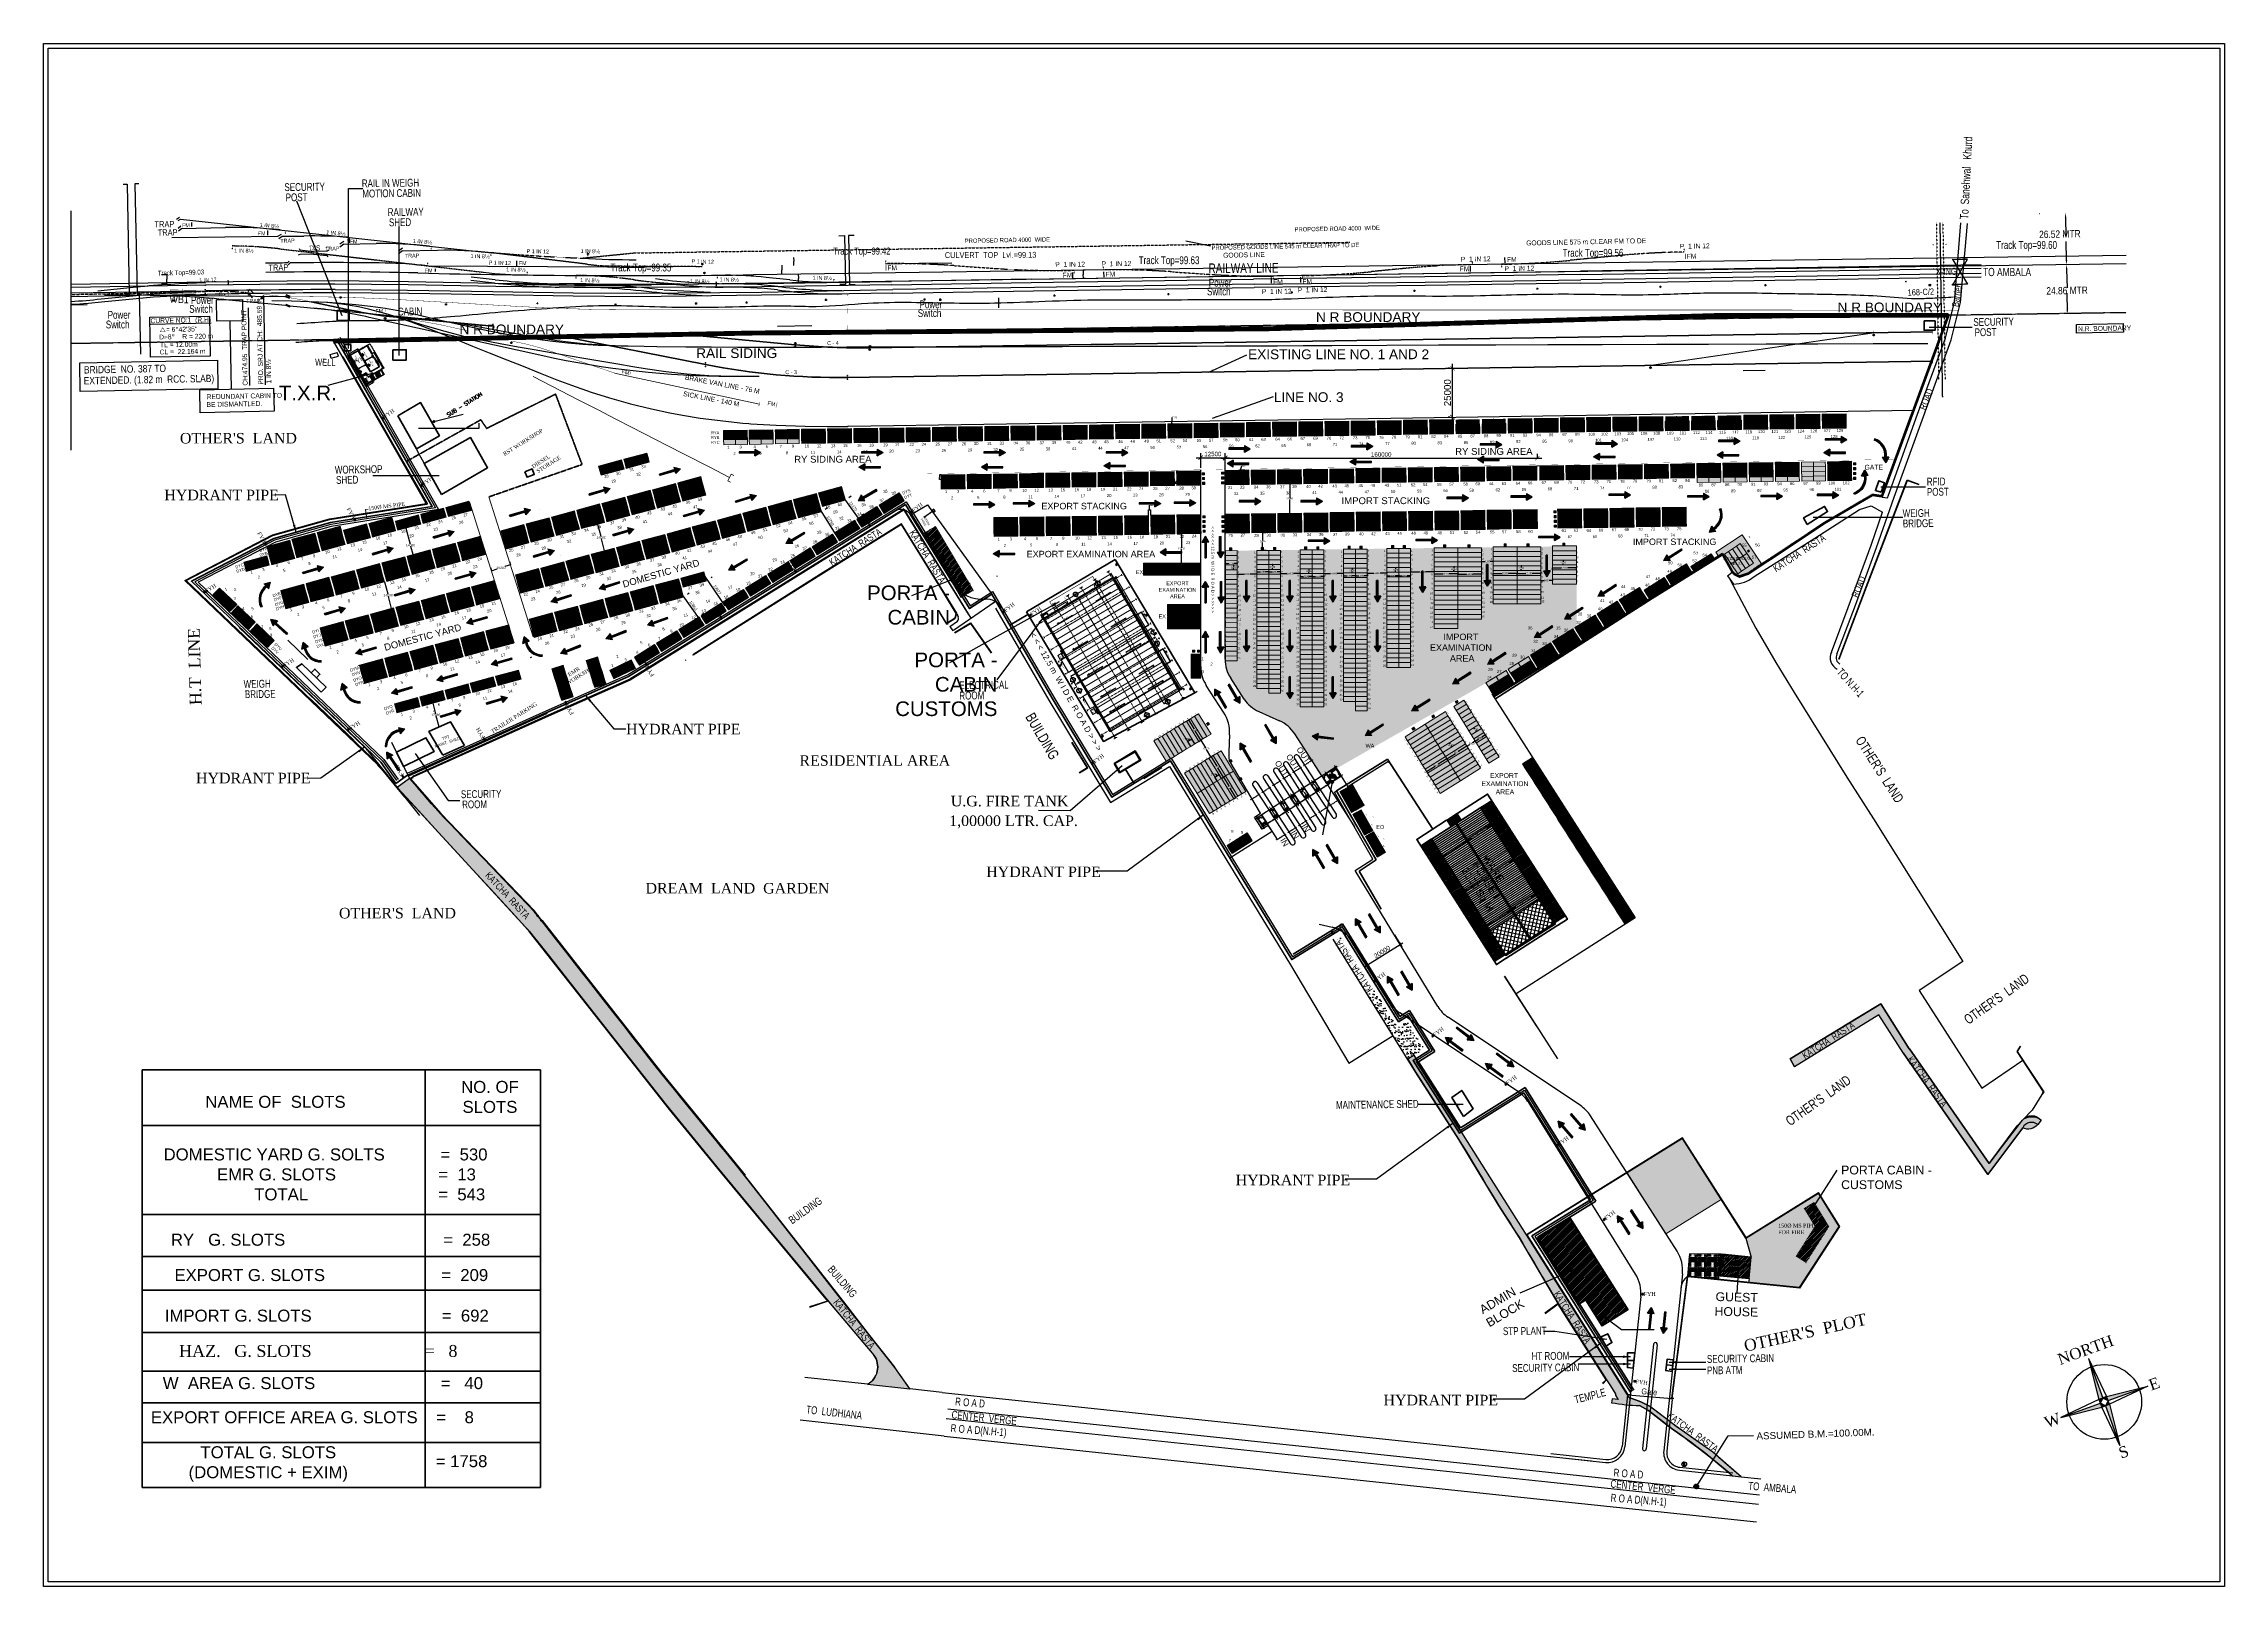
# Model space of a CAD drawing. Header units: inches. Extents: x -1774894 to -657573, y 144736 to 934842.
import ezdxf
from ezdxf.enums import TextEntityAlignment as Align
from ezdxf.xclip import XClip

# ---------------------------------------------------------------- set-up
doc = ezdxf.new("R2010")
doc.units = ezdxf.units.IN
doc.header["$MEASUREMENT"] = 0
doc.header["$XCLIPFRAME"] = 0
for name, pattern in [('ACAD_ISO02W100', [15, 12, -3]), ('CENTER', [2, 1.25, -0.25, 0.25, -0.25]), ('DASHDOT', [1, 0.5, -0.25, 0, -0.25]), ('DIVIDE2', [0.625, 0.25, -0.125, 0, -0.125, 0, -0.125]), ("EXPORT WARE HOUSE(19 JULY'08)$0$CENTER", [2, 1.25, -0.25, 0.25, -0.25]), ("EXPORT WARE HOUSE(19 JULY'08)$0$DASHDOT", [1, 0.5, -0.25, 0, -0.25]), ("EXPORT WARE HOUSE(19 JULY'08)$0$DASHED2", [0.375, 0.25, -0.125]), ("EXPORT WARE HOUSE(19 JULY'08)$0$DASHEDX2", [1.5, 1, -0.5]), ("EXPORT WARE HOUSE(19 JULY'08)$0$HIDDEN", [0.375, 0.25, -0.125]), ("EXPORT WARE HOUSE(19 JULY'08)$0$PHANTOM", [2.5, 1.25, -0.25, 0.25, -0.25, 0.25, -0.25]), ('GRID', [15, 5, -1.5, 2, -1.5, 5]), ('HIDDEN', [0.375, 0.25, -0.125]), ('REVISED_AS_17.05.08_-_529_dwg_final_24.07.08$0$ACAD_ISO03W100', [30, 12, -18]), ('REVISED_AS_17.05.08_-_529_dwg_final_24.07.08$0$CENTER2', [1.125, 0.75, -0.125, 0.125, -0.125]), ('REVISED_AS_17.05.08_-_529_dwg_final_24.07.08$0$DASHED', [0.75, 0.5, -0.25]), ('REVISED_AS_17.05.08_-_529_dwg_final_24.07.08$0$PHANTOM2', [1.25, 0.625, -0.125, 0.125, -0.125, 0.125, -0.125])]:
    doc.linetypes.add(name, pattern=pattern)
for name, color, linetype in [('3', 13, 'Continuous'), ('5', 5, 'Continuous'), ('6', 6, 'Continuous'), ('7', 7, 'Continuous'), ('A-ANNO-DIMS', 8, 'Continuous'), ('A-ANNO-GRID', 8, 'GRID'), ('A-ANNO-TEXT', 7, 'Continuous'), ('A-DOOR-PRHT', 3, 'Continuous'), ('A-FLOR-HRAL', 1, 'Continuous'), ('A-FLOR-LEVL', 8, 'Continuous'), ('A-FLOR-OVHD', 1, 'HIDDEN'), ('A-FLOR-STRS', 5, 'Continuous'), ('A-GLAZ-PRHT', 1, 'Continuous'), ('A-OTHERS PROPERTY-HATCH', 9, 'Continuous'), ('A-ROOF-OTLN', 1, 'Continuous'), ('A-WALL-PRHT', 1, 'Continuous'), ('A-WALL-PRHT-EXTR', 8, 'Continuous'), ('AREA', 40, 'DASHDOT'), ('C-ROAD - PAT', 9, 'Continuous'), ('C-ROAD-OTLN', 142, 'Continuous'), ("EXPORT WARE HOUSE(19 JULY'08)$0$A-ANNO-DIMS", 8, 'Continuous'), ("EXPORT WARE HOUSE(19 JULY'08)$0$A-DOOR-IDEN", 6, 'Continuous'), ("EXPORT WARE HOUSE(19 JULY'08)$0$A-GLAZ-IDEN", 3, 'Continuous'), ("EXPORT WARE HOUSE(19 JULY'08)$0$A-WALL-PRHT", 1, 'Continuous'), ("EXPORT WARE HOUSE(19 JULY'08)$0$G-ANNO-SYMB", 1, 'Continuous'), ("EXPORT WARE HOUSE(19 JULY'08)$0$G-ANNO-TEXT", 2, 'Continuous'), ("EXPORT WARE HOUSE(19 JULY'08)$0$G-ANNO-TTLB", 4, 'Continuous'), ("EXPORT WARE HOUSE(19 JULY'08)$0$GRID", 8, "EXPORT WARE HOUSE(19 JULY'08)$0$PHANTOM"), ("EXPORT WARE HOUSE(19 JULY'08)$0$REFF.", 151, 'Continuous'), ('FENCE EXIM AREA', 7, 'FENCELINE1'), ('Ground_Level', 9, 'Continuous'), ('HATCH', 9, 'Continuous'), ('hatch - 3', 42, 'Continuous'), ('I-LEGEND-TEXT', 1, 'Continuous'), ('IFURN-FREE', 6, 'Continuous'), ('Reff.', 151, 'Continuous'), ('REVISED_AS_17.05.08_-_529_dwg_final_24.07.08$0$EXT STATION', 7, 'Continuous'), ('REVISED_AS_17.05.08_-_529_dwg_final_24.07.08$0$PHASE1', 1, 'Continuous'), ('S-COLS-PRIM', 4, 'Continuous'), ('SANITORY', 151, 'Continuous'), ('siding cl', 7, 'Continuous'), ('TEXT', 9, 'Continuous')]:
    doc.layers.add(name, color=color, linetype=linetype)
for name, color, linetype, lineweight in [('A-ANNO-SYMB', 6, 'Continuous', 13), ('A-FLOR-FIXT', 43, 'Continuous', 13), ('A-WALL-FULL-EXTR', 7, 'Continuous', 30), ('Container', 5, 'Continuous', 9), ('Existing IR Track', 7, 'Continuous', 0), ("EXPORT WARE HOUSE(19 JULY'08)$0$A-ANNO-GRID", 8, "EXPORT WARE HOUSE(19 JULY'08)$0$DASHDOT", 13), ("EXPORT WARE HOUSE(19 JULY'08)$0$A-ANNO-GRID-DIMS", 8, 'Continuous', 15), ("EXPORT WARE HOUSE(19 JULY'08)$0$A-ANNO-SYMB", 6, 'Continuous', 25), ("EXPORT WARE HOUSE(19 JULY'08)$0$A-ANNO-TEXT", 50, 'Continuous', 15), ("EXPORT WARE HOUSE(19 JULY'08)$0$A-DOOR-PRHT", 3, 'Continuous', 15), ("EXPORT WARE HOUSE(19 JULY'08)$0$A-FLOR-FIXT", 8, 'Continuous', 5), ("EXPORT WARE HOUSE(19 JULY'08)$0$A-FLOR-HRAL", 5, 'Continuous', 15), ("EXPORT WARE HOUSE(19 JULY'08)$0$A-FLOR-LEVL", 5, 'Continuous', 9), ("EXPORT WARE HOUSE(19 JULY'08)$0$A-FLOR-OVHD", 8, 'Continuous', 13), ("EXPORT WARE HOUSE(19 JULY'08)$0$A-FLOR-STRS", 5, 'Continuous', 15), ("EXPORT WARE HOUSE(19 JULY'08)$0$A-GLAZ-PRHT", 1, 'Continuous', 18), ("EXPORT WARE HOUSE(19 JULY'08)$0$A-WALL-FULL-EXTR", 2, 'Continuous', 35), ("EXPORT WARE HOUSE(19 JULY'08)$0$A-WALL-FULL-INTR", 3, 'Continuous', 30), ("EXPORT WARE HOUSE(19 JULY'08)$0$ARTEXT", 7, 'Continuous', 25), ("EXPORT WARE HOUSE(19 JULY'08)$0$ARWALL", 7, 'Continuous', 30), ("EXPORT WARE HOUSE(19 JULY'08)$0$DOOR", 103, 'Continuous', 18), ("EXPORT WARE HOUSE(19 JULY'08)$0$ELE dark", 40, 'Continuous', 40), ("EXPORT WARE HOUSE(19 JULY'08)$0$elev", 1, 'Continuous', 15), ("EXPORT WARE HOUSE(19 JULY'08)$0$ELEVATION", 2, 'Continuous', 25), ("EXPORT WARE HOUSE(19 JULY'08)$0$GROOVE", 9, 'Continuous', 9), ("EXPORT WARE HOUSE(19 JULY'08)$0$HATCH", 9, 'Continuous', 9), ("EXPORT WARE HOUSE(19 JULY'08)$0$LEVEL", 8, "EXPORT WARE HOUSE(19 JULY'08)$0$DASHDOT", 13), ("EXPORT WARE HOUSE(19 JULY'08)$0$LINE-2", 22, 'Continuous', 25), ("EXPORT WARE HOUSE(19 JULY'08)$0$steel c.", 151, 'Continuous', 18), ("EXPORT WARE HOUSE(19 JULY'08)$0$truss", 8, 'Continuous', 15), ("EXPORT WARE HOUSE(19 JULY'08)$0$WALL", 7, 'Continuous', 25), ("EXPORT WARE HOUSE(19 JULY'08)$0$WIN", 1, 'Continuous', 13), ('grid', 7, 'Continuous', 18), ('IR PROP. DETAILS', 190, 'Continuous', 0), ('P ARROW', 1, 'Continuous', 15), ('P FIRE', 6, 'Continuous', 35), ('P FIXTURE', 54, 'Continuous', 30), ('P TEXT', 255, 'Continuous', 20), ('Platform', 7, 'Continuous', 0), ('PLOT BOUNDARY', 4, 'ACAD_ISO02W100', 35), ('POLYCORBONATE SHEET', 8, 'Continuous', 9), ('PROPOSED DFCC TRACK', 1, 'Continuous', 0)]:
    doc.layers.add(name, color=color, linetype=linetype, lineweight=lineweight)
doc.layers.add('Container-hatch', color=7, linetype='Continuous', lineweight=9, true_color=0xe5e5ff)
doc.layers.add('PAVED AREA', color=7, linetype='Continuous', true_color=0xf2f2f2)
doc.styles.add('2MM', font='romans', dxfattribs={"height": 0.07874})
doc.styles.add('ANNO', font='arial.ttf')
doc.styles.add('ARIAL', font='arial.ttf')
doc.styles.add("EXPORT WARE HOUSE(19 JULY'08)$0$3000", font='arial.ttf', dxfattribs={"height": 3000})
doc.styles.add("EXPORT WARE HOUSE(19 JULY'08)$0$anno", font='arial.ttf')
doc.styles.add("EXPORT WARE HOUSE(19 JULY'08)$0$architect", font='arial.ttf')
doc.styles.add("EXPORT WARE HOUSE(19 JULY'08)$0$ARIAL", font='arial.ttf')
doc.styles.add("EXPORT WARE HOUSE(19 JULY'08)$0$dim", font='verdana.ttf')
doc.styles.add("EXPORT WARE HOUSE(19 JULY'08)$0$GNO", font='arial.ttf')
doc.styles.add("EXPORT WARE HOUSE(19 JULY'08)$0$HEADING", font='')
doc.styles.add("EXPORT WARE HOUSE(19 JULY'08)$0$Label", font='impact.ttf')
doc.styles.add("EXPORT WARE HOUSE(19 JULY'08)$0$NOTES", font='ROMANS.SHX')
doc.styles.add("EXPORT WARE HOUSE(19 JULY'08)$0$SUBHEAD", font='arial.ttf')
doc.styles.add('REVISED_AS_17.05.08_-_529_dwg_final_24.07.08$0$Standard', font='ARIALN.TTF')
doc.styles.get("Standard").update_dxf_attribs({"font": 'arial.ttf'})
doc.styles.add('SWISS', font='swisscl.ttf')
doc.styles.add('TIMES', font='times.ttf')
doc.styles.get("EXPORT WARE HOUSE(19 JULY'08)$0$HEADING").set_extended_font_data('Arial Black')
doc.linetypes.add("EXPORT WARE HOUSE(19 JULY'08)$0$ZIGZAG", pattern='A,0.0001,-0.2,[131,ltypeshp.shx,S=0.2,R=0,X=-0.2,Y=0],-0.4,[131,ltypeshp.shx,S=0.2,R=180,X=0.2,Y=0],-0.2', length=0.8001)
doc.linetypes.add('FENCELINE1', pattern='A,0.25,-0.1,[133,ltypeshp.shx,S=0.1,R=0,X=-0.1,Y=0],-0.1,1', length=1.45)
doc.linetypes.add('TRACKS', pattern='A,0.15,[130,ltypeshp.shx,S=0.25,R=0,X=0,Y=0],0.15', length=0.3)
doc.dimstyles.new('Architectural Metric', dxfattribs={"dimscale": 1500, "dimtxt": 2.38, "dimasz": 1.5, "dimexe": 1.5, "dimexo": 2.38, "dimgap": 0.5, "dimtad": 1, "dimtoh": 1, "dimdec": 0, "dimrnd": 1, "dimzin": 0, "dimdsep": 46, "dimtxsty": 'ANNO', "dimblk": 'ARCHTICK', "dimcen": 2.38, "dimdle": 1.5, "dimclrd": 256, "dimclre": 256, "dimclrt": 256, "dimadec": 0, "dimazin": 0, "dimtfac": 1, "dimtdec": 0, "dimtofl": 0, "dimtmove": 0, "dimatfit": 3, "dimfxl": 1, "dimtolj": 1, "dimtzin": 0, "dimlwd": 25, "dimarcsym": 0})
doc.dimstyles.new("EXPORT WARE HOUSE(19 JULY'08)$0$Architectural Metric", dxfattribs={"dimscale": 200, "dimtxt": 2.38, "dimasz": 1.5, "dimexe": 1.5, "dimexo": 1.5, "dimgap": 0.5, "dimtad": 1, "dimdec": 0, "dimzin": 0, "dimdsep": 46, "dimtxsty": "EXPORT WARE HOUSE(19 JULY'08)$0$ARIAL", "dimblk": "EXPORT WARE HOUSE(19 JULY'08)$0$_ArchTick", "dimcen": 2.38, "dimdle": 1.5, "dimclrd": 253, "dimclre": 252, "dimclrt": 1, "dimadec": 0, "dimazin": 0, "dimtfac": 1, "dimtdec": 0, "dimtofl": 0, "dimtmove": 0, "dimatfit": 3, "dimfxl": 1, "dimtolj": 1, "dimtzin": 0, "dimlwd": 13, "dimarcsym": 0})
doc.dimstyles.new("EXPORT WARE HOUSE(19 JULY'08)$0$DIM200", dxfattribs={"dimscale": 200, "dimtxt": 2, "dimasz": 1, "dimexe": 1, "dimexo": 1, "dimgap": 1, "dimtad": 1, "dimdec": 0, "dimzin": 0, "dimdsep": 46, "dimtxsty": "EXPORT WARE HOUSE(19 JULY'08)$0$anno", "dimblk": "EXPORT WARE HOUSE(19 JULY'08)$0$_Oblique", "dimcen": 1, "dimadec": 0, "dimazin": 0, "dimtfac": 1, "dimtdec": 0, "dimtofl": 0, "dimtmove": 0, "dimatfit": 0, "dimfxl": 1, "dimtolj": 1, "dimtzin": 0, "dimarcsym": 1})
doc.dimstyles.new('REVISED_AS_17.05.08_-_529_dwg_final_24.07.08$0$barsyl', dxfattribs={"dimtxt": 2.5, "dimasz": 2.5, "dimexe": 0.18, "dimexo": 0.0625, "dimgap": 0.09, "dimtad": 0, "dimtih": 1, "dimtoh": 1, "dimzin": 0, "dimdsep": 46, "dimtxsty": 'REVISED_AS_17.05.08_-_529_dwg_final_24.07.08$0$Standard', "dimcen": 0.09, "dimaunit": 1, "dimadec": 4, "dimazin": 0, "dimtfac": 1, "dimtofl": 0, "dimtmove": 0, "dimatfit": 3, "dimfxl": 1, "dimtolj": 1, "dimtzin": 0, "dimarcsym": 0})
doc.dimstyles.new('REVISED_AS_17.05.08_-_529_dwg_final_24.07.08$0$Standard', dxfattribs={"dimtxt": 0.18, "dimasz": 0.18, "dimexe": 0.18, "dimexo": 0.0625, "dimgap": 0.09, "dimtad": 0, "dimtih": 1, "dimtoh": 1, "dimzin": 0, "dimdsep": 46, "dimtxsty": 'REVISED_AS_17.05.08_-_529_dwg_final_24.07.08$0$Standard', "dimcen": 0.09, "dimaunit": 1, "dimadec": 4, "dimazin": 0, "dimtfac": 1, "dimtofl": 0, "dimtmove": 0, "dimatfit": 3, "dimfxl": 1, "dimtolj": 1, "dimtzin": 0, "dimarcsym": 0})
doc.dimstyles.get("Standard").update_dxf_attribs({"dimtxt": 0.18, "dimasz": 0.18, "dimexe": 0.18, "dimexo": 0.0625, "dimgap": 0.09, "dimtad": 0, "dimtih": 1, "dimtoh": 1, "dimdec": 4, "dimzin": 0, "dimdsep": 46, "dimtxsty": 'Standard', "dimcen": 0.09, "dimadec": 0, "dimazin": 0, "dimtfac": 1, "dimtdec": 4, "dimtofl": 0, "dimtmove": 0, "dimatfit": 3, "dimfxl": 1, "dimtolj": 1, "dimtzin": 0, "dimarcsym": 0})
pattern_1 = [(90, (-1267735.34, 1e-10), (-353.5534, 353.5534), [93.75, -613.3568]), (45, (-1267735.34, 1e-10), (-353.5534, 353.5534), [93.75, -406.25]), (135, (-1267735.34, 1e-10), (-353.5534, -353.5534), [93.75, -406.25])]
pattern_2 = [(90, (746934, 106348.1), (-1875, 2e-13), []), (90, (747246.4, 106660.6), (-1875, 2e-13), []), (90, (747559, 106973.1), (-1875, 2e-13), []), (90, (747871.4, 107285.6), (-1875, 2e-13), [])]
pattern_3 = [(90, (2405110.5, -23329447.87), (-312.5, 2e-13), [])]
pattern_4 = [(270, (746934, 270861.3), (1875, -5e-13), []), (270, (746621.4, 270548.8), (1875, -5e-13), []), (270, (746309, 270236.3), (1875, -5e-13), []), (270, (745996.4, 269923.8), (1875, -5e-13), [])]
pattern_5 = [(37.5, (-2076079.7, 92123.8), (-94.49, 2890.2357), [0, -2280, 0, -2550, 0, -2437.5]), (7.5, (-2076079.7, 92123.8), (2654.665, 4233.219), [0, -1230, 0, -2055, 0, -787.5]), (327.5, (-2077924.7, 92123.8), (4671.213, 8.4886), [0, -750, 0, -2700, 0, -3525]), (317.5, (-2077924.7, 92123.8), (4509.19, 1316.513), [0, -375, 0, -1770, 0, -2025])]
pattern_6 = [(32.60128, (-473698.24, 697504.5), (-336.7435, 526.5252), [])]
pattern_7 = [(302.60128, (-540561.93, 646893.72), (347.44849, 36.74045), [0, -312.5])]
pattern_8 = [(302.60128, (-517932.77, 611511.22), (347.44849, 36.74045), [0, -312.5])]
pattern_9 = [(302.60128, (-529247.35, 629202.47), (347.44849, 36.74045), [0, -312.5])]

# ---------------------------------------------------------------- blocks, each defined once
blk = doc.blocks.new("EXPORT WARE HOUSE(19 JULY'08)$0$_ArchTick")
at = {"color": 0, "linetype": 'ByBlock', "const_width": 0.15}
blk.add_lwpolyline([(-0.5, -0.5), (0.5, 0.5)], dxfattribs=at)
blk = doc.blocks.new('*D485')
at = {"layer": 'Defpoints', "color": 0}
for p in [(1555188, -11543088), (1556009, -11550588), (1556307, -11550588)]:
    blk.add_point(p, dxfattribs=at)
at = {"layer": "EXPORT WARE HOUSE(19 JULY'08)$0$A-ANNO-DIMS", "color": 252, "lineweight": -2}
for p, q in [((1555488, -11543088), (1556607, -11543088)), ((1556309, -11550588), (1556607, -11550588))]:
    blk.add_line(p, q, dxfattribs=at)
at = {"layer": "EXPORT WARE HOUSE(19 JULY'08)$0$A-ANNO-DIMS", "color": 253, "linetype": 'Continuous', "lineweight": 13}
blk.add_line((1556307, -11542788), (1556307, -11550888), dxfattribs=at)
at = {"layer": "EXPORT WARE HOUSE(19 JULY'08)$0$A-ANNO-DIMS", "color": 253, "lineweight": 13, "xscale": 300, "yscale": 300, "zscale": 300}
for p, rotation in [((1556307, -11543088), 90), ((1556307, -11550588), 270)]:
    blk.add_blockref("EXPORT WARE HOUSE(19 JULY'08)$0$_ArchTick", p, dxfattribs=dict(at, rotation=rotation))
at = {"layer": "EXPORT WARE HOUSE(19 JULY'08)$0$A-ANNO-DIMS", "color": 1, "insert": (1555964, -11546838), "char_height": 476, "attachment_point": 5, "rotation": 90, "style": "EXPORT WARE HOUSE(19 JULY'08)$0$ARIAL"}
blk.add_mtext('\\A1;7500', dxfattribs=at)
blk = doc.blocks.new("EXPORT WARE HOUSE(19 JULY'08)$0$win")
at = {"color": 9}
for p, q in [((0, 1), (1, 1)), ((0, 0), (1, 0))]:
    blk.add_line(p, q, dxfattribs=at)
at = {"color": 1}
for p, q in [((1, 0.5), (0, 0.5)), ((1, 0.42), (0, 0.42))]:
    blk.add_line(p, q, dxfattribs=at)
blk = doc.blocks.new('*D486')
at = {"layer": 'Defpoints', "color": 0}
for p in [(1553461, -11547588), (1553581, -11547588), (1554045, -11550588)]:
    blk.add_point(p, dxfattribs=at)
at = {"layer": "EXPORT WARE HOUSE(19 JULY'08)$0$A-ANNO-DIMS", "color": 252, "lineweight": -2}
for p, q in [((1553281, -11547588), (1553161, -11547588)), ((1553745, -11550588), (1553161, -11550588))]:
    blk.add_line(p, q, dxfattribs=at)
at = {"layer": "EXPORT WARE HOUSE(19 JULY'08)$0$A-ANNO-DIMS", "color": 253, "linetype": 'Continuous', "lineweight": 13}
blk.add_line((1553461, -11550888), (1553461, -11547288), dxfattribs=at)
at = {"layer": "EXPORT WARE HOUSE(19 JULY'08)$0$A-ANNO-DIMS", "color": 253, "lineweight": 13, "xscale": 300, "yscale": 300, "zscale": 300}
for p, rotation in [((1553461, -11547588), 90), ((1553461, -11550588), 270)]:
    blk.add_blockref("EXPORT WARE HOUSE(19 JULY'08)$0$_ArchTick", p, dxfattribs=dict(at, rotation=rotation))
at = {"layer": "EXPORT WARE HOUSE(19 JULY'08)$0$A-ANNO-DIMS", "color": 1, "insert": (1553118, -11549088), "char_height": 476, "attachment_point": 5, "rotation": 90, "style": "EXPORT WARE HOUSE(19 JULY'08)$0$ARIAL"}
blk.add_mtext('\\A1;3000', dxfattribs=at)
blk = doc.blocks.new("EXPORT WARE HOUSE(19 JULY'08)$0$1A012")
at = {"color": 1, "ltscale": 500}
blk.add_line((-4, 0), (4, 0), dxfattribs=at)
blk.add_circle((0, 0), 4, dxfattribs=at)
at = {"color": 8, "style": "EXPORT WARE HOUSE(19 JULY'08)$0$GNO"}
blk.add_attdef('GNO', text='', height=3.5, dxfattribs=at).set_placement((0, -3), align=Align.MIDDLE)
blk = doc.blocks.new('*D460')
at = {"layer": 'Defpoints', "color": 0}
for p in [(1586970, -11543088), (1587792, -11550588), (1588089, -11550588)]:
    blk.add_point(p, dxfattribs=at)
at = {"layer": "EXPORT WARE HOUSE(19 JULY'08)$0$A-ANNO-DIMS", "color": 252, "lineweight": -2}
for p, q in [((1587270, -11543088), (1588389, -11543088)), ((1588092, -11550588), (1588389, -11550588))]:
    blk.add_line(p, q, dxfattribs=at)
at = {"layer": "EXPORT WARE HOUSE(19 JULY'08)$0$A-ANNO-DIMS", "color": 253, "linetype": 'Continuous', "lineweight": 13}
blk.add_line((1588089, -11542788), (1588089, -11550888), dxfattribs=at)
at = {"layer": "EXPORT WARE HOUSE(19 JULY'08)$0$A-ANNO-DIMS", "color": 253, "lineweight": 13, "xscale": 300, "yscale": 300, "zscale": 300}
for p, rotation in [((1588089, -11543088), 90), ((1588089, -11550588), 270)]:
    blk.add_blockref("EXPORT WARE HOUSE(19 JULY'08)$0$_ArchTick", p, dxfattribs=dict(at, rotation=rotation))
at = {"layer": "EXPORT WARE HOUSE(19 JULY'08)$0$A-ANNO-DIMS", "color": 1, "insert": (1587746, -11546838), "char_height": 476, "attachment_point": 5, "rotation": 90, "style": "EXPORT WARE HOUSE(19 JULY'08)$0$ARIAL"}
blk.add_mtext('\\A1;7500', dxfattribs=at)
blk = doc.blocks.new('*D461')
at = {"layer": 'Defpoints', "color": 0}
for p in [(1564052, -11549688), (1564274, -11549688), (1564274, -11550588)]:
    blk.add_point(p, dxfattribs=at)
at = {"layer": "EXPORT WARE HOUSE(19 JULY'08)$0$A-ANNO-DIMS", "color": 252, "lineweight": -2}
for p, q in [((1564049, -11549688), (1563827, -11549688)), ((1564049, -11550588), (1563827, -11550588))]:
    blk.add_line(p, q, dxfattribs=at)
at = {"layer": "EXPORT WARE HOUSE(19 JULY'08)$0$A-ANNO-DIMS", "color": 253, "linetype": 'Continuous', "lineweight": 13}
blk.add_line((1564052, -11550813), (1564052, -11549463), dxfattribs=at)
at = {"layer": "EXPORT WARE HOUSE(19 JULY'08)$0$A-ANNO-DIMS", "color": 253, "lineweight": 13, "xscale": 225, "yscale": 225, "zscale": 225}
for p, rotation in [((1564052, -11549688), 90), ((1564052, -11550588), 270)]:
    blk.add_blockref("EXPORT WARE HOUSE(19 JULY'08)$0$_ArchTick", p, dxfattribs=dict(at, rotation=rotation))
at = {"layer": "EXPORT WARE HOUSE(19 JULY'08)$0$A-ANNO-DIMS", "color": 1, "insert": (1564309, -11550138), "char_height": 357, "attachment_point": 5, "rotation": 270, "style": "EXPORT WARE HOUSE(19 JULY'08)$0$ARIAL"}
blk.add_mtext('\\A1;900', dxfattribs=at)
blk = doc.blocks.new('*D462')
at = {"layer": 'Defpoints', "color": 0}
for p in [(1564052, -11547588), (1564274, -11547588), (1564274, -11549688)]:
    blk.add_point(p, dxfattribs=at)
at = {"layer": "EXPORT WARE HOUSE(19 JULY'08)$0$A-ANNO-DIMS", "color": 252, "lineweight": -2}
for p, q in [((1563974, -11547588), (1563752, -11547588)), ((1563974, -11549688), (1563752, -11549688))]:
    blk.add_line(p, q, dxfattribs=at)
at = {"layer": "EXPORT WARE HOUSE(19 JULY'08)$0$A-ANNO-DIMS", "color": 253, "linetype": 'Continuous', "lineweight": 13}
blk.add_line((1564052, -11549988), (1564052, -11547288), dxfattribs=at)
at = {"layer": "EXPORT WARE HOUSE(19 JULY'08)$0$A-ANNO-DIMS", "color": 253, "lineweight": 13, "xscale": 300, "yscale": 300, "zscale": 300}
for p, rotation in [((1564052, -11547588), 90), ((1564052, -11549688), 270)]:
    blk.add_blockref("EXPORT WARE HOUSE(19 JULY'08)$0$_ArchTick", p, dxfattribs=dict(at, rotation=rotation))
at = {"layer": "EXPORT WARE HOUSE(19 JULY'08)$0$A-ANNO-DIMS", "color": 1, "insert": (1564395, -11548638), "char_height": 476, "attachment_point": 5, "rotation": 270, "style": "EXPORT WARE HOUSE(19 JULY'08)$0$ARIAL"}
blk.add_mtext('\\A1;2100', dxfattribs=at)
blk = doc.blocks.new('*D463')
at = {"layer": 'Defpoints', "color": 0}
for p in [(1564052, -11543088), (1564274, -11543088), (1564274, -11547588)]:
    blk.add_point(p, dxfattribs=at)
at = {"layer": "EXPORT WARE HOUSE(19 JULY'08)$0$A-ANNO-DIMS", "color": 252, "lineweight": -2}
for p, q in [((1563974, -11543088), (1563752, -11543088)), ((1563974, -11547588), (1563752, -11547588))]:
    blk.add_line(p, q, dxfattribs=at)
at = {"layer": "EXPORT WARE HOUSE(19 JULY'08)$0$A-ANNO-DIMS", "color": 253, "linetype": 'Continuous', "lineweight": 13}
blk.add_line((1564052, -11547888), (1564052, -11542788), dxfattribs=at)
at = {"layer": "EXPORT WARE HOUSE(19 JULY'08)$0$A-ANNO-DIMS", "color": 253, "lineweight": 13, "xscale": 300, "yscale": 300, "zscale": 300}
for p, rotation in [((1564052, -11543088), 90), ((1564052, -11547588), 270)]:
    blk.add_blockref("EXPORT WARE HOUSE(19 JULY'08)$0$_ArchTick", p, dxfattribs=dict(at, rotation=rotation))
at = {"layer": "EXPORT WARE HOUSE(19 JULY'08)$0$A-ANNO-DIMS", "color": 1, "insert": (1564395, -11545338), "char_height": 476, "attachment_point": 5, "rotation": 270, "style": "EXPORT WARE HOUSE(19 JULY'08)$0$ARIAL"}
blk.add_mtext('\\A1;4500', dxfattribs=at)
blk = doc.blocks.new('*D464')
at = {"layer": 'Defpoints', "color": 0}
for p in [(1591769, -11546588), (1591769, -11550588), (1592261, -11550588)]:
    blk.add_point(p, dxfattribs=at)
at = {"layer": "EXPORT WARE HOUSE(19 JULY'08)$0$A-ANNO-DIMS", "color": 252, "lineweight": -2}
for p, q in [((1592069, -11546588), (1592561, -11546588)), ((1592069, -11550588), (1592561, -11550588))]:
    blk.add_line(p, q, dxfattribs=at)
at = {"layer": "EXPORT WARE HOUSE(19 JULY'08)$0$A-ANNO-DIMS", "color": 253, "linetype": 'Continuous', "lineweight": 13}
blk.add_line((1592261, -11546288), (1592261, -11550888), dxfattribs=at)
at = {"layer": "EXPORT WARE HOUSE(19 JULY'08)$0$A-ANNO-DIMS", "color": 253, "lineweight": 13, "xscale": 300, "yscale": 300, "zscale": 300}
for p, rotation in [((1592261, -11546588), 90), ((1592261, -11550588), 270)]:
    blk.add_blockref("EXPORT WARE HOUSE(19 JULY'08)$0$_ArchTick", p, dxfattribs=dict(at, rotation=rotation))
at = {"layer": "EXPORT WARE HOUSE(19 JULY'08)$0$A-ANNO-DIMS", "color": 1, "insert": (1592604, -11548588), "char_height": 476, "attachment_point": 5, "rotation": 270, "style": "EXPORT WARE HOUSE(19 JULY'08)$0$ARIAL"}
blk.add_mtext('\\A1;4000', dxfattribs=at)
blk = doc.blocks.new("EXPORT WARE HOUSE(19 JULY'08)$0$c3")
for p, q in [((-685, 0), (0, 0)), ((0, 0), (0, -300)), ((-685, -300), (-685, 0)), ((0, -300), (-685, -300)), ((-660, -20), (-650, -20)), ((-660, -20), (-660, -280)), ((-650, -280), (-660, -280)), ((-650, -20), (-650, -146)), ((-650, -146), (-35, -146)), ((-650, -154), (-35, -154)), ((-650, -154), (-650, -280)), ((-573, -100), (-528, -100)), ((-573, -200), (-528, -200)), ((-550, -78), (-550, -122)), ((-550, -178), (-550, -222)), ((-373, -100), (-328, -100)), ((-373, -200), (-328, -200)), ((-350, -78), (-350, -122)), ((-350, -178), (-350, -222)), ((-173, -100), (-128, -100)), ((-173, -200), (-128, -200)), ((-150, -78), (-150, -122)), ((-150, -178), (-150, -222)), ((-25, -20), (-35, -20)), ((-35, -20), (-35, -146)), ((-35, -154), (-35, -280)), ((-35, -280), (-25, -280)), ((-25, -20), (-25, -280))]:
    blk.add_line(p, q)
for centre in [(-550, -100), (-550, -200), (-350, -100), (-350, -200), (-150, -100), (-150, -200)]:
    blk.add_circle(centre, 12)
blk = doc.blocks.new("EXPORT WARE HOUSE(19 JULY'08)$0$whb")
at = {"layer": "EXPORT WARE HOUSE(19 JULY'08)$0$A-FLOR-FIXT"}
blk.add_lwpolyline([(275, -235, 0.1133182), (255, -147, 0.10344712), (194, -69, 0.09198939), (107, -18, 0.0852562), (0, 0, 0.0852562), (-107, -18, 0.09198939), (-194, -69, 0.10344712), (-255, -147, 0.1133182), (-275, -235, 0.1133182), (-255, -323, 0.10344712), (-194, -401, 0.09198939), (-107, -452, 0.0852562), (0, -470, 0.0852562), (107, -452, 0.09198939), (194, -401, 0.10344712), (255, -323, 0.1133182)], format="xyb", close=True, dxfattribs=at)
at = {"layer": "EXPORT WARE HOUSE(19 JULY'08)$0$A-FLOR-FIXT", "color": 156}
blk.add_lwpolyline([(265, -235, 0.1133182), (246, -151, 0.10344712), (188, -76, 0.09198939), (104, -28, 0.0852562), (0, -10, 0.0852562), (-104, -28, 0.09198939), (-188, -76, 0.10344712), (-246, -151, 0.1133182), (-265, -235, 0.1133182), (-246, -319, 0.10344712), (-188, -394, 0.09198939), (-104, -442, 0.0852562), (0, -460, 0.0852562), (104, -442, 0.09198939), (188, -394, 0.10344712), (246, -319, 0.1133182)], format="xyb", close=True, dxfattribs=at)
at = {"layer": "EXPORT WARE HOUSE(19 JULY'08)$0$A-FLOR-FIXT"}
for points in [[(245, -235, 0.1133182), (228, -160, 0.10344712), (175, -92, 0.09198939), (97, -47, 0.0852562), (0, -30, 0.0852562), (-97, -47, 0.09198939), (-175, -92, 0.10344712), (-228, -160, 0.1133182), (-245, -235, 0.04936137), (-242, -269, 0.10344712)], [(-242, -269, 0.07520643), (-194, -323, 0.09198939), (-107, -374, 0.0852562), (0, -392, 0.0852562), (107, -374, 0.09198939), (194, -323, 0.07520643), (242, -269, 0.1133182)], [(242, -269, 0.04936137), (245, -235, 0.1133182)]]:
    blk.add_lwpolyline(points, format="xyb", dxfattribs=at)
at = {"layer": "EXPORT WARE HOUSE(19 JULY'08)$0$A-FLOR-FIXT", "color": 156}
for centre, radius in [((-96, -407), 20), ((-96, -407), 5), ((2, -325), 25), ((2, -325), 20), ((2, -425), 20), ((2, -425), 5), ((100, -407), 20), ((100, -407), 5)]:
    blk.add_circle(centre, radius, dxfattribs=at)
blk = doc.blocks.new("EXPORT WARE HOUSE(19 JULY'08)$0$3A038")
at = {"layer": "EXPORT WARE HOUSE(19 JULY'08)$0$A-FLOR-FIXT"}
for p, q in [((-130, 0), (130, 0)), ((-90, -46), (-75, -46)), ((75, -46), (90, -46))]:
    blk.add_line(p, q, dxfattribs=at)
for centre, radius, start, end in [((-130, -25), 25, 90, 180), ((130, -25), 25, 0, 90), ((607, 24), 764, 183.660555, 191.152709), ((257, -44), 407, 191.299619, 205.752233), ((-90, -71), 25, 90, 187.329829), ((509, 6), 629, 187.329829, 191.299619), ((98, -121), 231, 205.752233, 229.348367), ((257, -44), 372, 191.299619, 205.752233), ((98, -121), 196, 205.752233, 229.348367), ((-75, -71), 25, 23.260338, 90), ((-48, -59), 4.53, 203.260338, 238.294392), ((0, -235), 79.9, 229.348367, 270), ((-25, -23), 47.2, 238.294392, 255.647142), ((-10, 36), 108, 255.647142, 263.949878), ((0, -235), 45.3, 229.348367, 270), ((0, 131), 203, 263.949878, 270), ((0, 131), 203, 270, 276.050122), ((0, -235), 45.3, 270, 310.651633), ((0, -235), 79.9, 270, 310.651633), ((10, 36), 108, 276.050122, 284.352858), ((-98, -121), 196, 310.651633, 334.247767), ((25, -23), 47.2, 284.352858, 301.705608), ((48, -59), 4.53, 301.705608, 336.739662), ((75, -71), 25, 90, 156.739662), ((-98, -121), 231, 310.651633, 334.247767), ((-257, -44), 372, 334.247767, 348.700381), ((90, -71), 25, 352.670171, 90), ((-509, 6), 629, 348.700381, 352.670171), ((-257, -44), 407, 334.247767, 348.700381), ((-607, 24), 764, 348.847291, 356.339445)]:
    blk.add_arc(centre, radius, start, end, dxfattribs=at)
at = {"layer": "EXPORT WARE HOUSE(19 JULY'08)$0$A-FLOR-FIXT", "color": 8}
for radius, start, end in [(25.5, 176.319861, 3.680139), (21.5, 176.964924, 3.035076)]:
    blk.add_arc((0, -73), radius, start, end, dxfattribs=at)
blk = doc.blocks.new("EXPORT WARE HOUSE(19 JULY'08)$0$rdoor")
at = {"color": 9}
for p, q in [((-100, 0), (-90, 0)), ((-10, 0), (0, 0))]:
    blk.add_line(p, q, dxfattribs=at)
blk.add_line((-10, 80), (-10, 0))
blk.add_arc((-10, 0), 80, 90, 180, dxfattribs=at)
blk = doc.blocks.new("EXPORT WARE HOUSE(19 JULY'08)$0$1A001")
blk.add_arc((0, 0), 3.3, 107.6397, 72.3603)
at = {"style": "EXPORT WARE HOUSE(19 JULY'08)$0$anno"}
blk.add_text('D', height=2.23, dxfattribs=at).set_placement((-1.1, 2.3))
at = {"color": 1, "style": "EXPORT WARE HOUSE(19 JULY'08)$0$anno"}
blk.add_attdef('DNO', text='', height=2, dxfattribs=at).set_placement((0, 0), align=Align.MIDDLE)
at = {"color": 1, "style": "EXPORT WARE HOUSE(19 JULY'08)$0$anno", "flags": 1}
for tag, p in [('WL.TH.', (0, -14.6)), ('WL.TY', (0, -17.3)), ('RNAM', (0, -11.5)), ('TYPE', (0, -20.1)), ('DWID', (0, -8.2)), ('DHT', (0, -4.1))]:
    blk.add_attdef(tag, text='', height=1.5, dxfattribs=at).set_placement(p, align=Align.MIDDLE)
blk = doc.blocks.new("EXPORT WARE HOUSE(19 JULY'08)$0$3A028")
at = {"layer": "EXPORT WARE HOUSE(19 JULY'08)$0$A-FLOR-FIXT"}
for p, q in [((-218, 48), (-218, 158)), ((-178, 8), (192, 8)), ((-103, 8), (-103, -47)), ((117, 8), (117, -47)), ((232, 48), (232, 158)), ((-128, -47), (142, -47))]:
    blk.add_line(p, q, dxfattribs=at)
for points in [[(-128, -47, 0.04340105), (-164, -186, 0.08140333), (-178, -275, 0.08140333), (-164, -364, 0.0896977), (-124, -436, 0.10461671), (-62, -486, 0.11832666), (7, -502, 0.11832666), (76, -486, 0.10461671), (138, -436, 0.0896977), (177, -364, 0.08140333), (192, -275, 0.07376974)], [(-148, -262, 0.01324084), (-148, -275, 0.08140333), (-135, -354, 0.0896977), (-101, -417, 0.10461671), (-48, -459, 0.11832666), (7, -472, 0.11832666), (62, -459, 0.10461671), (114, -417, 0.0896977), (149, -354, 0.08140333), (162, -275, 0.08140333)], [(192, -275, 0.08140333), (177, -186, 0.04340105), (142, -47, 0.07338896)], [(162, -275, 0.01324084), (161, -262, 0.04418006)]]:
    blk.add_lwpolyline(points, format="xyb", dxfattribs=at)
for centre, radius, start, end in [((-178, 48), 40, 180, 270), ((192, 48), 40, 270, 0), ((7, -296), 158, 12.30865, 167.69135)]:
    blk.add_arc(centre, radius, start, end, dxfattribs=at)
blk = doc.blocks.new("EXPORT WARE HOUSE(19 JULY'08)$0$_Oblique")
at = {"color": 0, "linetype": 'ByBlock', "lineweight": -2}
blk.add_line((-0.5, -0.5), (0.5, 0.5), dxfattribs=at)
blk = doc.blocks.new("EXPORT WARE HOUSE(19 JULY'08)$0$1A002")
at = {"color": 0}
blk.add_arc((0, 0), 3, 109.4712, 70.5288, dxfattribs=at)
at = {"color": 0, "style": "EXPORT WARE HOUSE(19 JULY'08)$0$anno"}
blk.add_text('W', height=1.88, dxfattribs=at).set_placement((-1.1, 1.8))
at = {"color": 1, "style": "EXPORT WARE HOUSE(19 JULY'08)$0$anno"}
blk.add_attdef('WNO', text='', height=1.8, dxfattribs=at).set_placement((0, 0), align=Align.MIDDLE)
at = {"color": 1, "style": "EXPORT WARE HOUSE(19 JULY'08)$0$anno", "flags": 1}
for tag, height, p in [('W-WID', 3, (-0.5, -20.4)), ('WLINT', 3, (-0.5, -30.1)), ('WCILL', 3, (-0.5, -25.3)), ('WHT', 3, (-0.5, -15.6)), ('WL.TH.', 1.5, (0, -7.7)), ('WL.TY', 1.5, (0, -11.1)), ('RNAM', 1.5, (0, -4.1))]:
    blk.add_attdef(tag, text='', height=height, dxfattribs=at).set_placement(p, align=Align.MIDDLE)
blk.add_attdef('DESCRIPTION', (-7.2, -36), '', height=3, dxfattribs=at)
blk = doc.blocks.new("EXPORT WARE HOUSE(19 JULY'08)$0$DOOR2")
at = {"linetype": 'Continuous'}
for p, q in [((0, 30), (0, 65)), ((0, 65), (969, 65)), ((970, 30), (0, 30))]:
    blk.add_line(p, q, dxfattribs=at)
blk.add_arc((0, 30), 970, 0, 90, dxfattribs=at)
blk = doc.blocks.new("EXPORT WARE HOUSE(19 JULY'08)$0$_Open30")
at = {"color": 0, "linetype": 'ByBlock', "lineweight": -2}
for p, q in [((-1, 0.3), (0, 0)), ((0, 0), (-1, -0.3)), ((0, 0), (-1, 0))]:
    blk.add_line(p, q, dxfattribs=at)
blk = doc.blocks.new("EXPORT WARE HOUSE(19 JULY'08)$0$DORUDL")
at = {"linetype": 'Continuous'}
for p, q in [((0, 0), (0, -0.6)), ((1, 0), (1, -0.4))]:
    blk.add_line(p, q, dxfattribs=at)
at = {"color": 8, "linetype": 'Continuous'}
for centre, radius, start, end in [((0, 0), 0.601, 270, 360), ((1, 0), 0.4, 180.00025, 270)]:
    blk.add_arc(centre, radius, start, end, dxfattribs=at)
blk = doc.blocks.new("EXPORT WARE HOUSE(19 JULY'08)$0$_Dot")
at = {"color": 0, "linetype": 'ByBlock', "lineweight": -2}
blk.add_line((-0.5, 0), (-1, 0), dxfattribs=at)
at = {"color": 0, "linetype": 'ByBlock', "const_width": 0.5}
blk.add_lwpolyline([(-0.25, 0, 1), (0.25, 0, 1)], format="xyb", close=True, dxfattribs=at)
blk = doc.blocks.new("EXPORT WARE HOUSE(19 JULY'08)$0$1A003")
h = blk.add_hatch(color=256)
h.paths.add_polyline_path([(3.4, 15.1), (0, 18.5), (-3.4, 15.1, -0.325778)])
h.paths.add_polyline_path([(-5.8, 10.5, -0.158782), (-4.6, 13.9), (-8, 10.5)])
h.paths.add_polyline_path([(8, 10.5), (4.6, 13.9, -0.158782), (5.8, 10.5)])
for q in [(-8, 10.5), (8, 10.5)]:
    blk.add_line((0, 18.5), q)
at = {"linetype": 'Continuous'}
blk.add_line((-8, 10.5), (8, 10.5), dxfattribs=at)
at = {"linetype": "EXPORT WARE HOUSE(19 JULY'08)$0$CENTER"}
for p, q in [((0, 4.9), (0, 0)), ((0, 0), (21.9, 0))]:
    blk.add_line(p, q, dxfattribs=at)
at = {"linetype": 'Continuous'}
blk.add_circle((0, 10.5), 5.75, dxfattribs=at)
at = {"color": 8, "style": "EXPORT WARE HOUSE(19 JULY'08)$0$anno"}
blk.add_attdef('REFNO', text='', height=2, dxfattribs=at).set_placement((0, 8.9), align=Align.MIDDLE)
at = {"style": "EXPORT WARE HOUSE(19 JULY'08)$0$Label"}
blk.add_attdef('SECNO', text='', height=2.38, dxfattribs=at).set_placement((0, 12.6), align=Align.MIDDLE)
blk = doc.blocks.new("EXPORT WARE HOUSE(19 JULY'08)$0$1A003A")
h = blk.add_hatch(color=256)
h.paths.add_polyline_path([(3.4, 15.1), (0, 18.5), (-3.4, 15.1, -0.325778)])
h.paths.add_polyline_path([(-5.8, 10.5, -0.158782), (-4.6, 13.9), (-8, 10.5)])
h.paths.add_polyline_path([(8, 10.5), (4.6, 13.9, -0.158782), (5.8, 10.5)])
at = {"linetype": "EXPORT WARE HOUSE(19 JULY'08)$0$CENTER"}
for p, q in [((0, 0), (-21.9, 0)), ((0, 4.9), (0, 0))]:
    blk.add_line(p, q, dxfattribs=at)
for q in [(-8, 10.5), (8, 10.5)]:
    blk.add_line((0, 18.5), q)
at = {"linetype": 'Continuous'}
blk.add_line((-8, 10.5), (8, 10.5), dxfattribs=at)
blk.add_circle((0, 10.5), 5.75, dxfattribs=at)
at = {"color": 8, "style": "EXPORT WARE HOUSE(19 JULY'08)$0$anno"}
blk.add_attdef('REFNO', text='', height=2, dxfattribs=at).set_placement((0, 8.9), align=Align.MIDDLE)
at = {"style": "EXPORT WARE HOUSE(19 JULY'08)$0$Label"}
blk.add_attdef('SECNO', text='', height=2.38, dxfattribs=at).set_placement((0, 12.6), align=Align.MIDDLE)
blk = doc.blocks.new("EXPORT WARE HOUSE(19 JULY'08)$0$1A003D")
h = blk.add_hatch(color=256)
h.paths.add_polyline_path([(4.7, 7.1), (8, 10.5), (4.6, 13.9, -0.325778)])
h.paths.add_polyline_path([(0, 16.2, -0.158782), (3.4, 15.1), (0, 18.5)])
h.paths.add_polyline_path([(0, 2.5), (3.4, 5.8, -0.158782), (0, 4.7)])
at = {"linetype": "EXPORT WARE HOUSE(19 JULY'08)$0$CENTER"}
for q in [(-10.6, 32.3), (-5.7, 10.4), (-5.7, 10.4)]:
    blk.add_line((-10.6, 10.4), q, dxfattribs=at)
at = {"linetype": 'Continuous'}
blk.add_line((-5.8, 10.5), (8, 10.5), dxfattribs=at)
for q in [(0.1, 18.5), (0.1, 2.5)]:
    blk.add_line((8.1, 10.5), q)
blk.add_circle((0, 10.5), 5.75, dxfattribs=at)
at = {"color": 8, "style": "EXPORT WARE HOUSE(19 JULY'08)$0$anno"}
blk.add_attdef('REFNO', text='', height=2, dxfattribs=at).set_placement((0, 8.9), align=Align.MIDDLE)
at = {"style": "EXPORT WARE HOUSE(19 JULY'08)$0$Label"}
blk.add_attdef('SECNO', text='', height=2.38, dxfattribs=at).set_placement((0, 12.6), align=Align.MIDDLE)
blk = doc.blocks.new("EXPORT WARE HOUSE(19 JULY'08)$0$1A003B")
h = blk.add_hatch(color=256)
h.paths.add_polyline_path([(4.7, 7.1), (8, 10.5), (4.6, 13.9, -0.325778)])
h.paths.add_polyline_path([(0, 16.2, -0.158782), (3.4, 15.1), (0, 18.5)])
h.paths.add_polyline_path([(0, 2.5), (3.4, 5.8, -0.158782), (0, 4.7)])
at = {"linetype": "EXPORT WARE HOUSE(19 JULY'08)$0$CENTER"}
for q in [(-10.6, -11.4), (-5.7, 10.4)]:
    blk.add_line((-10.6, 10.4), q, dxfattribs=at)
at = {"linetype": 'Continuous'}
blk.add_line((-5.8, 10.5), (8, 10.5), dxfattribs=at)
for q in [(0.1, 18.5), (0.1, 2.5)]:
    blk.add_line((8.1, 10.5), q)
blk.add_circle((0, 10.5), 5.75, dxfattribs=at)
at = {"color": 8, "style": "EXPORT WARE HOUSE(19 JULY'08)$0$anno"}
blk.add_attdef('REFNO', text='', height=2, dxfattribs=at).set_placement((0, 8.9), align=Align.MIDDLE)
at = {"style": "EXPORT WARE HOUSE(19 JULY'08)$0$Label"}
blk.add_attdef('SECNO', text='', height=2.38, dxfattribs=at).set_placement((0, 12.6), align=Align.MIDDLE)
blk = doc.blocks.new("EXPORT WARE HOUSE(19 JULY'08)$0$1A004")
h = blk.add_hatch(color=256)
h.paths.add_polyline_path([(0, 10.6), (-4.9, 5.7, -0.372353), (4.9, 5.7)])
h.paths.add_polyline_path([(-10.6, 0), (-7.5, 0, -0.180135), (-5.7, 4.9)])
h.paths.add_polyline_path([(10.6, 0), (5.7, 4.9, -0.180135), (7.5, 0)])
for p, q in [((0, 10.6), (-10.6, 0)), ((-10.6, 0), (10.6, 0)), ((0, 10.6), (10.6, 0))]:
    blk.add_line(p, q)
blk.add_circle((0, 0), 7.5)
at = {"style": "EXPORT WARE HOUSE(19 JULY'08)$0$Label"}
blk.add_attdef('ELEVNO', text='', height=2.38, dxfattribs=at).set_placement((0, 2.5), align=Align.MIDDLE)
at = {"color": 8, "style": "EXPORT WARE HOUSE(19 JULY'08)$0$anno"}
blk.add_attdef('REFNO', text='', height=2, dxfattribs=at).set_placement((0, -1.7), align=Align.MIDDLE)
blk = doc.blocks.new("EXPORT WARE HOUSE(19 JULY'08)$0$1A008")
for p, q in [((-7.5, 1.9), (7.5, 1.9)), ((-7.5, 1.9), (-7.5, -1.9)), ((7.5, 1.9), (7.5, -1.9)), ((-7.5, -1.9), (7.5, -1.9))]:
    blk.add_line(p, q)
at = {"color": 8, "style": "EXPORT WARE HOUSE(19 JULY'08)$0$anno"}
blk.add_attdef('LVL', text='', height=2, dxfattribs=at).set_placement((0, 0), align=Align.MIDDLE)
blk = doc.blocks.new("EXPORT WARE HOUSE(19 JULY'08)$0$a1v_sheet")
at = {"color": 8}
for p, q in [((-817, 570), (0, 570)), ((-817, 0.5), (-817, 570)), ((-740.8, 565), (-740.8, 569.5)), ((-669.6, 565), (-669.6, 569.5)), ((-598.4, 565), (-598.4, 569.5)), ((-527.2, 565), (-527.2, 569.5)), ((-456, 565), (-456, 569.5)), ((-384.8, 565), (-384.8, 569.5)), ((-384.8, 565), (-384.8, 569.5)), ((-313.6, 565), (-313.6, 569.5)), ((-242.4, 565), (-242.4, 569.5)), ((-171.2, 565), (-171.2, 569.5)), ((0, 0.5), (0, 570)), ((-812, 495.1), (-817, 495.1)), ((-100, 495.1), (-95, 495.1)), ((-95, 463.4), (-5, 463.4)), ((-95, 457.4), (-5, 457.4)), ((-95, 451.4), (-5, 451.4)), ((-812, 425.1), (-816.5, 425.1)), ((-100, 425.1), (-95.5, 425.1)), ((-95, 445.4), (-5, 445.4)), ((-95, 439.4), (-5, 439.4)), ((-95, 433.4), (-5, 433.4)), ((-95, 427.4), (-5, 427.4)), ((-95, 421.4), (-5, 421.4)), ((-95, 415.4), (-5, 415.4)), ((-95, 409.4), (-5, 409.4)), ((-812, 355.2), (-817, 355.2)), ((-100, 355.2), (-95, 355.2)), ((-95, 381.3), (-5, 381.3)), ((-95, 375.3), (-5, 375.3)), ((-95, 369.3), (-5, 369.3)), ((-95, 363.3), (-5, 363.3)), ((-95, 357.3), (-5, 357.3)), ((-95, 351.3), (-5, 351.3)), ((-95, 345.3), (-5, 345.3)), ((-95, 339.3), (-5, 339.3)), ((-812, 285.2), (-816.5, 285.2)), ((-100, 285.2), (-95.5, 285.2)), ((-95, 333.3), (-5, 333.3)), ((-95, 327.3), (-5, 327.3)), ((-812, 215.3), (-817, 215.3)), ((-100, 215.3), (-95, 215.3)), ((-812, 145.4), (-816.5, 145.4)), ((-100, 145.4), (-95.5, 145.4)), ((-812, 75.4), (-817, 75.4)), ((-100, 75.4), (-95, 75.4)), ((-817, 0.5), (0, 0.5)), ((-740.8, 5.5), (-740.8, 1)), ((-669.6, 5.5), (-669.6, 1)), ((-598.4, 5.5), (-598.4, 1)), ((-527.2, 5.5), (-527.2, 1)), ((-456, 5.5), (-456, 1)), ((-384.8, 5.5), (-384.8, 1)), ((-384.8, 5.5), (-384.8, 1)), ((-313.6, 5.5), (-313.6, 1)), ((-242.4, 5.5), (-242.4, 1)), ((-171.2, 5.5), (-171.2, 1)), ((-95, 35.5), (-5, 35.5)), ((-65, 45.5), (-65, 25.5)), ((-35, 45.5), (-35, 25.5))]:
    blk.add_line(p, q, dxfattribs=at)
for p, q in [((-812, 5.5), (-812, 565)), ((-812, 565), (-100, 565)), ((-100, 565), (-100, 5.5)), ((-95, 565), (-95, 5.5)), ((-95, 565), (-5, 565)), ((-5, 5.5), (-5, 565)), ((-812, 5.5), (-100, 5.5)), ((-95, 5.5), (-5, 5.5)), ((-65, 25.5), (-5, 25.5)), ((-65, 25.5), (-65, 5.5)), ((-25, 5.5), (-25, 25.5))]:
    blk.add_line(p, q)
at = {"color": 1}
for p, q in [((-95, 542.3), (-5, 542.3)), ((-95, 475.4), (-5, 475.4)), ((-95, 469.4), (-5, 469.4)), ((-80, 475.4), (-80, 409.4)), ((-60, 475.4), (-60, 409.4)), ((-95, 403.5), (-5, 403.5)), ((-95, 393.3), (-5, 393.3)), ((-80, 393.3), (-80, 327.3)), ((-60, 393.3), (-60, 327.3)), ((-95, 387.3), (-5, 387.3)), ((-95, 321.3), (-5, 321.3)), ((-95, 106.9), (-5, 106.9)), ((-95, 91.8), (-5, 91.8)), ((-95, 76.4), (-5, 76.4)), ((-95, 45.5), (-5, 45.5)), ((-95, 25.5), (-65, 25.5)), ((-65, 15.5), (-95, 15.5))]:
    blk.add_line(p, q, dxfattribs=at)
blk.add_circle((-15, 15.5), 9, dxfattribs=at)
at = {"layer": "EXPORT WARE HOUSE(19 JULY'08)$0$G-ANNO-TEXT", "style": "EXPORT WARE HOUSE(19 JULY'08)$0$anno"}
for s, p in [('1', (-776.4, 567.3)), ('2', (-705.2, 567.3)), ('3', (-634, 567.3)), ('4', (-562.8, 567.3)), ('5', (-491.6, 567.3)), ('6', (-420.4, 567.3)), ('7', (-349.2, 567.3)), ('8', (-278, 567.3)), ('9', (-206.8, 567.3)), ('10', (-135.6, 567.3)), ('A', (-814.5, 530)), ('A', (-97.5, 530)), ('B', (-814.5, 460.1)), ('B', (-97.5, 460.1)), ('C', (-814.5, 390.2)), ('C', (-97.5, 390.2)), ('D', (-814.5, 320.2)), ('D', (-97.5, 320.2)), ('E', (-814.5, 250.3)), ('E', (-97.5, 250.3)), ('F', (-814.5, 180.3)), ('F', (-97.5, 180.3)), ('G', (-814.5, 110.4)), ('G', (-97.5, 110.4)), ('H', (-814.5, 40.5)), ('1', (-776.4, 3.2)), ('2', (-705.2, 3.2)), ('3', (-634, 3.2)), ('4', (-562.8, 3.2)), ('5', (-491.6, 3.2)), ('6', (-420.4, 3.2)), ('7', (-349.2, 3.2)), ('8', (-278, 3.2)), ('9', (-206.8, 3.2)), ('10', (-135.6, 3.2)), ('H', (-97.5, 40.5))]:
    blk.add_text(s, height=1.5, dxfattribs=at).set_placement(p, align=Align.MIDDLE)
at = {"layer": "EXPORT WARE HOUSE(19 JULY'08)$0$G-ANNO-TEXT"}
for s, style, p in [(' & ASSOCIATES PVT. LTD', "EXPORT WARE HOUSE(19 JULY'08)$0$architect", (-95.3, 525)), ('M.R. WARERKAR', "EXPORT WARE HOUSE(19 JULY'08)$0$architect", (-93, 531.7)), ('A1', "EXPORT WARE HOUSE(19 JULY'08)$0$HEADING", (-79.6, 8.6))]:
    blk.add_text(s, height=5, dxfattribs=dict(at, style=style)).set_placement(p)
at = {"layer": "EXPORT WARE HOUSE(19 JULY'08)$0$G-ANNO-TEXT", "color": 9, "style": "EXPORT WARE HOUSE(19 JULY'08)$0$architect"}
blk.add_text('ARCHITECTS : INTERIOR DESIGNERS : ENGINEERS', height=2.38, dxfattribs=at).set_placement((-51.5, 521.1), align=Align.MIDDLE)
at = {"layer": "EXPORT WARE HOUSE(19 JULY'08)$0$G-ANNO-TEXT", "color": 9, "style": "EXPORT WARE HOUSE(19 JULY'08)$0$anno"}
for s, p in [("`VILLAGE ATELIER', D-210, SHAHPUR JAT,", (-93, 509.1)), ('NEW DELHI - 110 049', (-93, 504.7)), ('PHONE: 26499451, 26496223, 26494348', (-93, 500.2)), ('FAX      : 26494265', (-93, 495.4)), ('E-mail: info@mrwapl.com ', (-93, 489.7))]:
    blk.add_text(s, height=2.8, dxfattribs=at).set_placement(p)
at = {"layer": "EXPORT WARE HOUSE(19 JULY'08)$0$G-ANNO-TEXT", "color": 8}
for s, height, style, p in [('NO.', 2, "EXPORT WARE HOUSE(19 JULY'08)$0$anno", (-93.5, 471.5)), ('DATE', 2, "EXPORT WARE HOUSE(19 JULY'08)$0$anno", (-78.8, 471.2)), ('ISSUED  TO', 2, "EXPORT WARE HOUSE(19 JULY'08)$0$anno", (-58.8, 471.4)), ('PRINT  DISTRIBUTION', 2, "EXPORT WARE HOUSE(19 JULY'08)$0$anno", (-71.1, 405.3)), ('DESCRIPTION', 2, "EXPORT WARE HOUSE(19 JULY'08)$0$anno", (-58.8, 389.2)), ('NO.', 2, "EXPORT WARE HOUSE(19 JULY'08)$0$anno", (-93.1, 388.9)), ('DATE', 2, "EXPORT WARE HOUSE(19 JULY'08)$0$anno", (-78.8, 389)), ('REVISION / ADDITION', 2, "EXPORT WARE HOUSE(19 JULY'08)$0$anno", (-75.1, 323.5)), ('CLIENT', 1.5, "EXPORT WARE HOUSE(19 JULY'08)$0$NOTES", (-93.8, 104.2)), ('SHEET TITLE', 1.5, "EXPORT WARE HOUSE(19 JULY'08)$0$NOTES", (-93.8, 73.7)), ('PROJECT', 1.5, "EXPORT WARE HOUSE(19 JULY'08)$0$NOTES", (-93.8, 88.8)), ('JOB NO:', 1.5, "EXPORT WARE HOUSE(19 JULY'08)$0$NOTES", (-93.8, 42.8)), ('SHEET SIZE', 1.5, "EXPORT WARE HOUSE(19 JULY'08)$0$NOTES", (-93.8, 12.8)), ('DRAWN', 1.5, "EXPORT WARE HOUSE(19 JULY'08)$0$NOTES", (-93.8, 32.8)), ('REVISION NO:', 1.5, "EXPORT WARE HOUSE(19 JULY'08)$0$NOTES", (-93.8, 22.8)), ('SCALE', 1.5, "EXPORT WARE HOUSE(19 JULY'08)$0$NOTES", (-63.8, 42.8)), ('CHECKED BY', 1.5, "EXPORT WARE HOUSE(19 JULY'08)$0$NOTES", (-63.8, 32.8)), ('DRAWING NO:', 1.5, "EXPORT WARE HOUSE(19 JULY'08)$0$NOTES", (-63.8, 22.8)), ('STATUS', 1.5, "EXPORT WARE HOUSE(19 JULY'08)$0$NOTES", (-33.8, 32.8)), ('DATE', 1.5, "EXPORT WARE HOUSE(19 JULY'08)$0$NOTES", (-33.8, 42.8))]:
    blk.add_text(s, height=height, dxfattribs=dict(at, style=style)).set_placement(p)
at = {"layer": "EXPORT WARE HOUSE(19 JULY'08)$0$G-ANNO-TEXT", "insert": (-91.8, 560.6), "char_height": 2, "width": 82.812, "attachment_point": 1, "style": "EXPORT WARE HOUSE(19 JULY'08)$0$anno"}
blk.add_mtext('THIS DRAWING IS THE PROPERTY OF {\\fArial|b1|i0|c0|p34;M.R.WARERKAR & ASSOCIATES PVT. LTD,} AND IS NOT TO BE REPRODUCED, COPIED OR HANDED OVER TO A THIRD PARTY OR USED FOR ANY PURPOSE OTHER THAN THAT FOR WHICH IT IS INTENDED.', dxfattribs=at)
at = {"layer": "EXPORT WARE HOUSE(19 JULY'08)$0$G-ANNO-TEXT"}
for tag, p, height, style in [('JOBTITLE1', (-93.8, 83.8), 3.5, "EXPORT WARE HOUSE(19 JULY'08)$0$SUBHEAD"), ('JOBTITLE2', (-93.8, 79), 3.5, "EXPORT WARE HOUSE(19 JULY'08)$0$SUBHEAD"), ('CLIENT1', (-93.8, 98.2), 3, "EXPORT WARE HOUSE(19 JULY'08)$0$NOTES"), ('CLIENT2', (-93.8, 93.3), 3, "EXPORT WARE HOUSE(19 JULY'08)$0$NOTES"), ('DRAWINGTITLE1', (-93.8, 63), 4, "EXPORT WARE HOUSE(19 JULY'08)$0$HEADING"), ('DRAWINGTITLE2', (-93.8, 57.4), 4, "EXPORT WARE HOUSE(19 JULY'08)$0$HEADING"), ('DRAWINGTITLE3', (-93.8, 52.7), 4, "EXPORT WARE HOUSE(19 JULY'08)$0$HEADING"), ('JOBNO', (-93.8, 38.4), 2.38, "EXPORT WARE HOUSE(19 JULY'08)$0$NOTES"), ('DRAWINGTITLE4', (-93.8, 48), 4, "EXPORT WARE HOUSE(19 JULY'08)$0$HEADING"), ('DRNBY', (-93.8, 28.4), 2.38, "EXPORT WARE HOUSE(19 JULY'08)$0$NOTES"), ('REV', (-93.8, 17.8), 2.38, "EXPORT WARE HOUSE(19 JULY'08)$0$NOTES"), ('SCALE', (-63.8, 38.4), 2.38, "EXPORT WARE HOUSE(19 JULY'08)$0$NOTES"), ('DRGNO', (-63.8, 11.2), 6, "EXPORT WARE HOUSE(19 JULY'08)$0$HEADING"), ('DATE', (-33.8, 38.4), 2.38, "EXPORT WARE HOUSE(19 JULY'08)$0$NOTES"), ('DRAWINGSTATUS', (-33.8, 28.4), 2.38, "EXPORT WARE HOUSE(19 JULY'08)$0$NOTES")]:
    blk.add_attdef(tag, p, '', height=height, dxfattribs=dict(at, style=style))
blk = doc.blocks.new('*D478')
at = {"layer": 'Defpoints', "color": 0}
for p in [(1556135, -11565416), (1556135, -11572916), (1556605, -11565416)]:
    blk.add_point(p, dxfattribs=at)
at = {"layer": "EXPORT WARE HOUSE(19 JULY'08)$0$A-ANNO-DIMS", "color": 252, "lineweight": -2}
for p, q in [((1556435, -11565416), (1556905, -11565416)), ((1556435, -11572916), (1556905, -11572916))]:
    blk.add_line(p, q, dxfattribs=at)
at = {"layer": "EXPORT WARE HOUSE(19 JULY'08)$0$A-ANNO-DIMS", "color": 253, "linetype": 'Continuous', "lineweight": 13}
blk.add_line((1556605, -11573216), (1556605, -11565116), dxfattribs=at)
at = {"layer": "EXPORT WARE HOUSE(19 JULY'08)$0$A-ANNO-DIMS", "color": 253, "lineweight": 13, "xscale": 300, "yscale": 300, "zscale": 300}
for p, rotation in [((1556605, -11565416), 90), ((1556605, -11572916), 270)]:
    blk.add_blockref("EXPORT WARE HOUSE(19 JULY'08)$0$_ArchTick", p, dxfattribs=dict(at, rotation=rotation))
at = {"layer": "EXPORT WARE HOUSE(19 JULY'08)$0$A-ANNO-DIMS", "color": 1, "insert": (1556262, -11569166), "char_height": 476, "attachment_point": 5, "rotation": 90, "style": "EXPORT WARE HOUSE(19 JULY'08)$0$ARIAL"}
blk.add_mtext('\\A1;7500', dxfattribs=at)
blk = doc.blocks.new('*D479')
at = {"layer": 'Defpoints', "color": 0}
for p in [(1544910, -11572916), (1546189, -11568916), (1546189, -11568916)]:
    blk.add_point(p, dxfattribs=at)
at = {"layer": "EXPORT WARE HOUSE(19 JULY'08)$0$A-ANNO-DIMS", "color": 252, "lineweight": -2}
for p, q in [((1545210, -11572916), (1546489, -11572916)), ((1546489, -11568916), (1546489, -11568916))]:
    blk.add_line(p, q, dxfattribs=at)
at = {"layer": "EXPORT WARE HOUSE(19 JULY'08)$0$A-ANNO-DIMS", "color": 253, "linetype": 'Continuous', "lineweight": 13}
blk.add_line((1546189, -11573216), (1546189, -11568616), dxfattribs=at)
at = {"layer": "EXPORT WARE HOUSE(19 JULY'08)$0$A-ANNO-DIMS", "color": 253, "lineweight": 13, "xscale": 300, "yscale": 300, "zscale": 300}
for p, rotation in [((1546189, -11568916), 90), ((1546189, -11572916), 270)]:
    blk.add_blockref("EXPORT WARE HOUSE(19 JULY'08)$0$_ArchTick", p, dxfattribs=dict(at, rotation=rotation))
at = {"layer": "EXPORT WARE HOUSE(19 JULY'08)$0$A-ANNO-DIMS", "color": 1, "insert": (1545846, -11570916), "char_height": 476, "attachment_point": 5, "rotation": 90, "style": "EXPORT WARE HOUSE(19 JULY'08)$0$ARIAL"}
blk.add_mtext('\\A1;4000', dxfattribs=at)
blk = doc.blocks.new('*D480')
at = {"layer": 'Defpoints', "color": 0}
for p in [(1545278, -11565416), (1546189, -11568916), (1546189, -11568916)]:
    blk.add_point(p, dxfattribs=at)
at = {"layer": "EXPORT WARE HOUSE(19 JULY'08)$0$A-ANNO-DIMS", "color": 252, "lineweight": -2}
for p, q in [((1545578, -11565416), (1546489, -11565416)), ((1546489, -11568916), (1546489, -11568916))]:
    blk.add_line(p, q, dxfattribs=at)
at = {"layer": "EXPORT WARE HOUSE(19 JULY'08)$0$A-ANNO-DIMS", "color": 253, "linetype": 'Continuous', "lineweight": 13}
blk.add_line((1546189, -11565116), (1546189, -11569216), dxfattribs=at)
at = {"layer": "EXPORT WARE HOUSE(19 JULY'08)$0$A-ANNO-DIMS", "color": 253, "lineweight": 13, "xscale": 300, "yscale": 300, "zscale": 300}
for p, rotation in [((1546189, -11565416), 90), ((1546189, -11568916), 270)]:
    blk.add_blockref("EXPORT WARE HOUSE(19 JULY'08)$0$_ArchTick", p, dxfattribs=dict(at, rotation=rotation))
at = {"layer": "EXPORT WARE HOUSE(19 JULY'08)$0$A-ANNO-DIMS", "color": 1, "insert": (1545846, -11567166), "char_height": 476, "attachment_point": 5, "rotation": 90, "style": "EXPORT WARE HOUSE(19 JULY'08)$0$ARIAL"}
blk.add_mtext('\\A1;3500', dxfattribs=at)
blk = doc.blocks.new('*D481')
at = {"layer": 'Defpoints', "color": 0}
for p in [(1543522, -11572016), (1543522, -11572916), (1545169, -11572916)]:
    blk.add_point(p, dxfattribs=at)
at = {"layer": "EXPORT WARE HOUSE(19 JULY'08)$0$A-ANNO-DIMS", "color": 252, "lineweight": -2}
for p, q in [((1543747, -11572016), (1545394, -11572016)), ((1543747, -11572916), (1545394, -11572916))]:
    blk.add_line(p, q, dxfattribs=at)
at = {"layer": "EXPORT WARE HOUSE(19 JULY'08)$0$A-ANNO-DIMS", "color": 253, "linetype": 'Continuous', "lineweight": 13}
blk.add_line((1545169, -11571791), (1545169, -11573141), dxfattribs=at)
at = {"layer": "EXPORT WARE HOUSE(19 JULY'08)$0$A-ANNO-DIMS", "color": 253, "lineweight": 13, "xscale": 225, "yscale": 225, "zscale": 225}
for p, rotation in [((1545169, -11572016), 90), ((1545169, -11572916), 270)]:
    blk.add_blockref("EXPORT WARE HOUSE(19 JULY'08)$0$_ArchTick", p, dxfattribs=dict(at, rotation=rotation))
at = {"layer": "EXPORT WARE HOUSE(19 JULY'08)$0$A-ANNO-DIMS", "color": 1, "insert": (1544912, -11572466), "char_height": 357, "attachment_point": 5, "rotation": 90, "style": "EXPORT WARE HOUSE(19 JULY'08)$0$ARIAL"}
blk.add_mtext('\\A1;900', dxfattribs=at)
blk = doc.blocks.new('*D482')
at = {"layer": 'Defpoints', "color": 0}
for p in [(1544333, -11569916), (1544333, -11572016), (1545169, -11572016)]:
    blk.add_point(p, dxfattribs=at)
at = {"layer": "EXPORT WARE HOUSE(19 JULY'08)$0$A-ANNO-DIMS", "color": 252, "lineweight": -2}
for p, q in [((1544633, -11569916), (1545469, -11569916)), ((1544633, -11572016), (1545469, -11572016))]:
    blk.add_line(p, q, dxfattribs=at)
at = {"layer": "EXPORT WARE HOUSE(19 JULY'08)$0$A-ANNO-DIMS", "color": 253, "linetype": 'Continuous', "lineweight": 13}
blk.add_line((1545169, -11569616), (1545169, -11572316), dxfattribs=at)
at = {"layer": "EXPORT WARE HOUSE(19 JULY'08)$0$A-ANNO-DIMS", "color": 253, "lineweight": 13, "xscale": 300, "yscale": 300, "zscale": 300}
for p, rotation in [((1545169, -11569916), 90), ((1545169, -11572016), 270)]:
    blk.add_blockref("EXPORT WARE HOUSE(19 JULY'08)$0$_ArchTick", p, dxfattribs=dict(at, rotation=rotation))
at = {"layer": "EXPORT WARE HOUSE(19 JULY'08)$0$A-ANNO-DIMS", "color": 1, "insert": (1544826, -11570966), "char_height": 476, "attachment_point": 5, "rotation": 90, "style": "EXPORT WARE HOUSE(19 JULY'08)$0$ARIAL"}
blk.add_mtext('\\A1;2100', dxfattribs=at)
blk = doc.blocks.new('*D483')
at = {"layer": 'Defpoints', "color": 0}
for p in [(1550054, -11568916), (1550537, -11568016), (1550537, -11568916)]:
    blk.add_point(p, dxfattribs=at)
at = {"layer": "EXPORT WARE HOUSE(19 JULY'08)$0$A-ANNO-DIMS", "color": 252, "lineweight": -2}
for p, q in [((1550312, -11568016), (1549829, -11568016)), ((1550312, -11568916), (1549829, -11568916))]:
    blk.add_line(p, q, dxfattribs=at)
at = {"layer": "EXPORT WARE HOUSE(19 JULY'08)$0$A-ANNO-DIMS", "color": 253, "linetype": 'Continuous', "lineweight": 13}
blk.add_line((1550054, -11567791), (1550054, -11569141), dxfattribs=at)
at = {"layer": "EXPORT WARE HOUSE(19 JULY'08)$0$A-ANNO-DIMS", "color": 253, "lineweight": 13, "xscale": 225, "yscale": 225, "zscale": 225}
for p, rotation in [((1550054, -11568016), 90), ((1550054, -11568916), 270)]:
    blk.add_blockref("EXPORT WARE HOUSE(19 JULY'08)$0$_ArchTick", p, dxfattribs=dict(at, rotation=rotation))
at = {"layer": "EXPORT WARE HOUSE(19 JULY'08)$0$A-ANNO-DIMS", "color": 1, "insert": (1549796, -11568466), "char_height": 357, "attachment_point": 5, "rotation": 90, "style": "EXPORT WARE HOUSE(19 JULY'08)$0$ARIAL"}
blk.add_mtext('\\A1;900', dxfattribs=at)
blk = doc.blocks.new('*D484')
at = {"layer": 'Defpoints', "color": 0}
for p in [(1550054, -11566816), (1550537, -11566816), (1550537, -11568016)]:
    blk.add_point(p, dxfattribs=at)
at = {"layer": "EXPORT WARE HOUSE(19 JULY'08)$0$A-ANNO-DIMS", "color": 252, "lineweight": -2}
for p, q in [((1550312, -11566816), (1549829, -11566816)), ((1550312, -11568016), (1549829, -11568016))]:
    blk.add_line(p, q, dxfattribs=at)
at = {"layer": "EXPORT WARE HOUSE(19 JULY'08)$0$A-ANNO-DIMS", "color": 253, "linetype": 'Continuous', "lineweight": 13}
blk.add_line((1550054, -11568241), (1550054, -11566591), dxfattribs=at)
at = {"layer": "EXPORT WARE HOUSE(19 JULY'08)$0$A-ANNO-DIMS", "color": 253, "lineweight": 13, "xscale": 225, "yscale": 225, "zscale": 225}
for p, rotation in [((1550054, -11566816), 90), ((1550054, -11568016), 270)]:
    blk.add_blockref("EXPORT WARE HOUSE(19 JULY'08)$0$_ArchTick", p, dxfattribs=dict(at, rotation=rotation))
at = {"layer": "EXPORT WARE HOUSE(19 JULY'08)$0$A-ANNO-DIMS", "color": 1, "insert": (1549796, -11567416), "char_height": 357, "attachment_point": 5, "rotation": 90, "style": "EXPORT WARE HOUSE(19 JULY'08)$0$ARIAL"}
blk.add_mtext('\\A1;1200', dxfattribs=at)
blk = doc.blocks.new('*D465')
at = {"layer": 'Defpoints', "color": 0}
for p in [(1147070, -11475400), (1154318, -11475037), (1154318, -11475400)]:
    blk.add_point(p, dxfattribs=at)
at = {"layer": "EXPORT WARE HOUSE(19 JULY'08)$0$A-ANNO-DIMS", "color": 252, "lineweight": -2}
for p, q in [((1147070, -11475100), (1147070, -11474737)), ((1154318, -11475100), (1154318, -11474737))]:
    blk.add_line(p, q, dxfattribs=at)
at = {"layer": "EXPORT WARE HOUSE(19 JULY'08)$0$A-ANNO-DIMS", "color": 253, "linetype": 'Continuous', "lineweight": 13}
blk.add_line((1146770, -11475037), (1154618, -11475037), dxfattribs=at)
at = {"layer": "EXPORT WARE HOUSE(19 JULY'08)$0$A-ANNO-DIMS", "color": 253, "lineweight": 13, "xscale": 300, "yscale": 300, "zscale": 300, "rotation": 180}
blk.add_blockref("EXPORT WARE HOUSE(19 JULY'08)$0$_ArchTick", (1147070, -11475037), dxfattribs=at)
at = {"layer": "EXPORT WARE HOUSE(19 JULY'08)$0$A-ANNO-DIMS", "color": 253, "lineweight": 13, "xscale": 300, "yscale": 300, "zscale": 300}
blk.add_blockref("EXPORT WARE HOUSE(19 JULY'08)$0$_ArchTick", (1154318, -11475037), dxfattribs=at)
at = {"layer": "EXPORT WARE HOUSE(19 JULY'08)$0$A-ANNO-DIMS", "color": 1, "insert": (1150694, -11474691), "char_height": 476, "attachment_point": 5, "style": "EXPORT WARE HOUSE(19 JULY'08)$0$ARIAL"}
blk.add_mtext('\\A1;7248 c/c', dxfattribs=at)
blk = doc.blocks.new('*D466')
at = {"layer": 'Defpoints', "color": 0}
for p in [(1154318, -11475400), (1161565, -11475037), (1161565, -11475400)]:
    blk.add_point(p, dxfattribs=at)
at = {"layer": "EXPORT WARE HOUSE(19 JULY'08)$0$A-ANNO-DIMS", "color": 252, "lineweight": -2}
for p, q in [((1154318, -11475100), (1154318, -11474737)), ((1161565, -11475100), (1161565, -11474737))]:
    blk.add_line(p, q, dxfattribs=at)
at = {"layer": "EXPORT WARE HOUSE(19 JULY'08)$0$A-ANNO-DIMS", "color": 253, "linetype": 'Continuous', "lineweight": 13}
blk.add_line((1154018, -11475037), (1161865, -11475037), dxfattribs=at)
at = {"layer": "EXPORT WARE HOUSE(19 JULY'08)$0$A-ANNO-DIMS", "color": 253, "lineweight": 13, "xscale": 300, "yscale": 300, "zscale": 300, "rotation": 180}
blk.add_blockref("EXPORT WARE HOUSE(19 JULY'08)$0$_ArchTick", (1154318, -11475037), dxfattribs=at)
at = {"layer": "EXPORT WARE HOUSE(19 JULY'08)$0$A-ANNO-DIMS", "color": 253, "lineweight": 13, "xscale": 300, "yscale": 300, "zscale": 300}
blk.add_blockref("EXPORT WARE HOUSE(19 JULY'08)$0$_ArchTick", (1161565, -11475037), dxfattribs=at)
at = {"layer": "EXPORT WARE HOUSE(19 JULY'08)$0$A-ANNO-DIMS", "color": 1, "insert": (1157941, -11474691), "char_height": 476, "attachment_point": 5, "style": "EXPORT WARE HOUSE(19 JULY'08)$0$ARIAL"}
blk.add_mtext('\\A1;7248 c/c', dxfattribs=at)
blk = doc.blocks.new('*D467')
at = {"layer": 'Defpoints', "color": 0}
for p in [(1161565, -11475400), (1168813, -11475037), (1168813, -11475400)]:
    blk.add_point(p, dxfattribs=at)
at = {"layer": "EXPORT WARE HOUSE(19 JULY'08)$0$A-ANNO-DIMS", "color": 252, "lineweight": -2}
for p, q in [((1161565, -11475100), (1161565, -11474737)), ((1168813, -11475100), (1168813, -11474737))]:
    blk.add_line(p, q, dxfattribs=at)
at = {"layer": "EXPORT WARE HOUSE(19 JULY'08)$0$A-ANNO-DIMS", "color": 253, "linetype": 'Continuous', "lineweight": 13}
blk.add_line((1161265, -11475037), (1169113, -11475037), dxfattribs=at)
at = {"layer": "EXPORT WARE HOUSE(19 JULY'08)$0$A-ANNO-DIMS", "color": 253, "lineweight": 13, "xscale": 300, "yscale": 300, "zscale": 300, "rotation": 180}
blk.add_blockref("EXPORT WARE HOUSE(19 JULY'08)$0$_ArchTick", (1161565, -11475037), dxfattribs=at)
at = {"layer": "EXPORT WARE HOUSE(19 JULY'08)$0$A-ANNO-DIMS", "color": 253, "lineweight": 13, "xscale": 300, "yscale": 300, "zscale": 300}
blk.add_blockref("EXPORT WARE HOUSE(19 JULY'08)$0$_ArchTick", (1168813, -11475037), dxfattribs=at)
at = {"layer": "EXPORT WARE HOUSE(19 JULY'08)$0$A-ANNO-DIMS", "color": 1, "insert": (1165189, -11474691), "char_height": 476, "attachment_point": 5, "style": "EXPORT WARE HOUSE(19 JULY'08)$0$ARIAL"}
blk.add_mtext('\\A1;7248 c/c', dxfattribs=at)
blk = doc.blocks.new('*D468')
at = {"layer": 'Defpoints', "color": 0}
for p in [(1168813, -11475400), (1176061, -11475037), (1176061, -11475400)]:
    blk.add_point(p, dxfattribs=at)
at = {"layer": "EXPORT WARE HOUSE(19 JULY'08)$0$A-ANNO-DIMS", "color": 252, "lineweight": -2}
for p, q in [((1168813, -11475100), (1168813, -11474737)), ((1176061, -11475100), (1176061, -11474737))]:
    blk.add_line(p, q, dxfattribs=at)
at = {"layer": "EXPORT WARE HOUSE(19 JULY'08)$0$A-ANNO-DIMS", "color": 253, "linetype": 'Continuous', "lineweight": 13}
blk.add_line((1168513, -11475037), (1176361, -11475037), dxfattribs=at)
at = {"layer": "EXPORT WARE HOUSE(19 JULY'08)$0$A-ANNO-DIMS", "color": 253, "lineweight": 13, "xscale": 300, "yscale": 300, "zscale": 300, "rotation": 180}
blk.add_blockref("EXPORT WARE HOUSE(19 JULY'08)$0$_ArchTick", (1168813, -11475037), dxfattribs=at)
at = {"layer": "EXPORT WARE HOUSE(19 JULY'08)$0$A-ANNO-DIMS", "color": 253, "lineweight": 13, "xscale": 300, "yscale": 300, "zscale": 300}
blk.add_blockref("EXPORT WARE HOUSE(19 JULY'08)$0$_ArchTick", (1176061, -11475037), dxfattribs=at)
at = {"layer": "EXPORT WARE HOUSE(19 JULY'08)$0$A-ANNO-DIMS", "color": 1, "insert": (1172437, -11474691), "char_height": 476, "attachment_point": 5, "style": "EXPORT WARE HOUSE(19 JULY'08)$0$ARIAL"}
blk.add_mtext('\\A1;7248 c/c', dxfattribs=at)
blk = doc.blocks.new('*D469')
at = {"layer": 'Defpoints', "color": 0}
for p in [(1176061, -11475400), (1183102, -11475037), (1183102, -11475400)]:
    blk.add_point(p, dxfattribs=at)
at = {"layer": "EXPORT WARE HOUSE(19 JULY'08)$0$A-ANNO-DIMS", "color": 252, "lineweight": -2}
for p, q in [((1176061, -11475100), (1176061, -11474737)), ((1183102, -11475100), (1183102, -11474737))]:
    blk.add_line(p, q, dxfattribs=at)
at = {"layer": "EXPORT WARE HOUSE(19 JULY'08)$0$A-ANNO-DIMS", "color": 253, "linetype": 'Continuous', "lineweight": 13}
blk.add_line((1175761, -11475037), (1183402, -11475037), dxfattribs=at)
at = {"layer": "EXPORT WARE HOUSE(19 JULY'08)$0$A-ANNO-DIMS", "color": 253, "lineweight": 13, "xscale": 300, "yscale": 300, "zscale": 300, "rotation": 180}
blk.add_blockref("EXPORT WARE HOUSE(19 JULY'08)$0$_ArchTick", (1176061, -11475037), dxfattribs=at)
at = {"layer": "EXPORT WARE HOUSE(19 JULY'08)$0$A-ANNO-DIMS", "color": 253, "lineweight": 13, "xscale": 300, "yscale": 300, "zscale": 300}
blk.add_blockref("EXPORT WARE HOUSE(19 JULY'08)$0$_ArchTick", (1183102, -11475037), dxfattribs=at)
at = {"layer": "EXPORT WARE HOUSE(19 JULY'08)$0$A-ANNO-DIMS", "color": 1, "insert": (1179582, -11474691), "char_height": 476, "attachment_point": 5, "style": "EXPORT WARE HOUSE(19 JULY'08)$0$ARIAL"}
blk.add_mtext('\\A1;7041 c/c', dxfattribs=at)
blk = doc.blocks.new('*D470')
at = {"layer": 'Defpoints', "color": 0}
for p in [(1183102, -11478934), (1183515, -11478571), (1183515, -11478934)]:
    blk.add_point(p, dxfattribs=at)
at = {"layer": "EXPORT WARE HOUSE(19 JULY'08)$0$A-ANNO-DIMS", "color": 253, "linetype": 'Continuous', "lineweight": 13}
for p, q in [((1182802, -11478571), (1183515, -11478571)), ((1183515, -11478571), (1186145, -11478571))]:
    blk.add_line(p, q, dxfattribs=at)
at = {"layer": "EXPORT WARE HOUSE(19 JULY'08)$0$A-ANNO-DIMS", "color": 252, "lineweight": -2}
for p, q in [((1183102, -11478634), (1183102, -11478271)), ((1183515, -11478634), (1183515, -11478271))]:
    blk.add_line(p, q, dxfattribs=at)
at = {"layer": "EXPORT WARE HOUSE(19 JULY'08)$0$A-ANNO-DIMS", "color": 253, "lineweight": 13, "xscale": 300, "yscale": 300, "zscale": 300, "rotation": 180}
blk.add_blockref("EXPORT WARE HOUSE(19 JULY'08)$0$_ArchTick", (1183102, -11478571), dxfattribs=at)
at = {"layer": "EXPORT WARE HOUSE(19 JULY'08)$0$A-ANNO-DIMS", "color": 253, "lineweight": 13, "xscale": 300, "yscale": 300, "zscale": 300}
blk.add_blockref("EXPORT WARE HOUSE(19 JULY'08)$0$_ArchTick", (1183515, -11478571), dxfattribs=at)
at = {"layer": "EXPORT WARE HOUSE(19 JULY'08)$0$A-ANNO-DIMS", "color": 1, "insert": (1184980, -11478225), "char_height": 476, "attachment_point": 5, "style": "EXPORT WARE HOUSE(19 JULY'08)$0$ARIAL"}
blk.add_mtext('\\A1;413 c/c', dxfattribs=at)
blk = doc.blocks.new('*D471')
at = {"layer": 'Defpoints', "color": 0}
for p in [(1183515, -11475400), (1190556, -11475037), (1190556, -11475400)]:
    blk.add_point(p, dxfattribs=at)
at = {"layer": "EXPORT WARE HOUSE(19 JULY'08)$0$A-ANNO-DIMS", "color": 252, "lineweight": -2}
for p, q in [((1183515, -11475100), (1183515, -11474737)), ((1190556, -11475100), (1190556, -11474737))]:
    blk.add_line(p, q, dxfattribs=at)
at = {"layer": "EXPORT WARE HOUSE(19 JULY'08)$0$A-ANNO-DIMS", "color": 253, "linetype": 'Continuous', "lineweight": 13}
blk.add_line((1183215, -11475037), (1190856, -11475037), dxfattribs=at)
at = {"layer": "EXPORT WARE HOUSE(19 JULY'08)$0$A-ANNO-DIMS", "color": 253, "lineweight": 13, "xscale": 300, "yscale": 300, "zscale": 300, "rotation": 180}
blk.add_blockref("EXPORT WARE HOUSE(19 JULY'08)$0$_ArchTick", (1183515, -11475037), dxfattribs=at)
at = {"layer": "EXPORT WARE HOUSE(19 JULY'08)$0$A-ANNO-DIMS", "color": 253, "lineweight": 13, "xscale": 300, "yscale": 300, "zscale": 300}
blk.add_blockref("EXPORT WARE HOUSE(19 JULY'08)$0$_ArchTick", (1190556, -11475037), dxfattribs=at)
at = {"layer": "EXPORT WARE HOUSE(19 JULY'08)$0$A-ANNO-DIMS", "color": 1, "insert": (1187036, -11474691), "char_height": 476, "attachment_point": 5, "style": "EXPORT WARE HOUSE(19 JULY'08)$0$ARIAL"}
blk.add_mtext('\\A1;7041 c/c', dxfattribs=at)
blk = doc.blocks.new('*D472')
at = {"layer": 'Defpoints', "color": 0}
for p in [(1190556, -11475400), (1197804, -11475037), (1197804, -11475400)]:
    blk.add_point(p, dxfattribs=at)
at = {"layer": "EXPORT WARE HOUSE(19 JULY'08)$0$A-ANNO-DIMS", "color": 252, "lineweight": -2}
for p, q in [((1190556, -11475100), (1190556, -11474737)), ((1197804, -11475100), (1197804, -11474737))]:
    blk.add_line(p, q, dxfattribs=at)
at = {"layer": "EXPORT WARE HOUSE(19 JULY'08)$0$A-ANNO-DIMS", "color": 253, "linetype": 'Continuous', "lineweight": 13}
blk.add_line((1190256, -11475037), (1198104, -11475037), dxfattribs=at)
at = {"layer": "EXPORT WARE HOUSE(19 JULY'08)$0$A-ANNO-DIMS", "color": 253, "lineweight": 13, "xscale": 300, "yscale": 300, "zscale": 300, "rotation": 180}
blk.add_blockref("EXPORT WARE HOUSE(19 JULY'08)$0$_ArchTick", (1190556, -11475037), dxfattribs=at)
at = {"layer": "EXPORT WARE HOUSE(19 JULY'08)$0$A-ANNO-DIMS", "color": 253, "lineweight": 13, "xscale": 300, "yscale": 300, "zscale": 300}
blk.add_blockref("EXPORT WARE HOUSE(19 JULY'08)$0$_ArchTick", (1197804, -11475037), dxfattribs=at)
at = {"layer": "EXPORT WARE HOUSE(19 JULY'08)$0$A-ANNO-DIMS", "color": 1, "insert": (1194180, -11474691), "char_height": 476, "attachment_point": 5, "style": "EXPORT WARE HOUSE(19 JULY'08)$0$ARIAL"}
blk.add_mtext('\\A1;7248 c/c', dxfattribs=at)
blk = doc.blocks.new('*D473')
at = {"layer": 'Defpoints', "color": 0}
for p in [(1197804, -11475400), (1205052, -11475037), (1205052, -11475400)]:
    blk.add_point(p, dxfattribs=at)
at = {"layer": "EXPORT WARE HOUSE(19 JULY'08)$0$A-ANNO-DIMS", "color": 252, "lineweight": -2}
for p, q in [((1197804, -11475100), (1197804, -11474737)), ((1205052, -11475100), (1205052, -11474737))]:
    blk.add_line(p, q, dxfattribs=at)
at = {"layer": "EXPORT WARE HOUSE(19 JULY'08)$0$A-ANNO-DIMS", "color": 253, "linetype": 'Continuous', "lineweight": 13}
blk.add_line((1197504, -11475037), (1205352, -11475037), dxfattribs=at)
at = {"layer": "EXPORT WARE HOUSE(19 JULY'08)$0$A-ANNO-DIMS", "color": 253, "lineweight": 13, "xscale": 300, "yscale": 300, "zscale": 300, "rotation": 180}
blk.add_blockref("EXPORT WARE HOUSE(19 JULY'08)$0$_ArchTick", (1197804, -11475037), dxfattribs=at)
at = {"layer": "EXPORT WARE HOUSE(19 JULY'08)$0$A-ANNO-DIMS", "color": 253, "lineweight": 13, "xscale": 300, "yscale": 300, "zscale": 300}
blk.add_blockref("EXPORT WARE HOUSE(19 JULY'08)$0$_ArchTick", (1205052, -11475037), dxfattribs=at)
at = {"layer": "EXPORT WARE HOUSE(19 JULY'08)$0$A-ANNO-DIMS", "color": 1, "insert": (1201428, -11474691), "char_height": 476, "attachment_point": 5, "style": "EXPORT WARE HOUSE(19 JULY'08)$0$ARIAL"}
blk.add_mtext('\\A1;7248 c/c', dxfattribs=at)
blk = doc.blocks.new('*D474')
at = {"layer": 'Defpoints', "color": 0}
for p in [(1205052, -11475400), (1212300, -11475037), (1212300, -11475400)]:
    blk.add_point(p, dxfattribs=at)
at = {"layer": "EXPORT WARE HOUSE(19 JULY'08)$0$A-ANNO-DIMS", "color": 252, "lineweight": -2}
for p, q in [((1205052, -11475100), (1205052, -11474737)), ((1212300, -11475100), (1212300, -11474737))]:
    blk.add_line(p, q, dxfattribs=at)
at = {"layer": "EXPORT WARE HOUSE(19 JULY'08)$0$A-ANNO-DIMS", "color": 253, "linetype": 'Continuous', "lineweight": 13}
blk.add_line((1204752, -11475037), (1212600, -11475037), dxfattribs=at)
at = {"layer": "EXPORT WARE HOUSE(19 JULY'08)$0$A-ANNO-DIMS", "color": 253, "lineweight": 13, "xscale": 300, "yscale": 300, "zscale": 300, "rotation": 180}
blk.add_blockref("EXPORT WARE HOUSE(19 JULY'08)$0$_ArchTick", (1205052, -11475037), dxfattribs=at)
at = {"layer": "EXPORT WARE HOUSE(19 JULY'08)$0$A-ANNO-DIMS", "color": 253, "lineweight": 13, "xscale": 300, "yscale": 300, "zscale": 300}
blk.add_blockref("EXPORT WARE HOUSE(19 JULY'08)$0$_ArchTick", (1212300, -11475037), dxfattribs=at)
at = {"layer": "EXPORT WARE HOUSE(19 JULY'08)$0$A-ANNO-DIMS", "color": 1, "insert": (1208676, -11474691), "char_height": 476, "attachment_point": 5, "style": "EXPORT WARE HOUSE(19 JULY'08)$0$ARIAL"}
blk.add_mtext('\\A1;7248 c/c', dxfattribs=at)
blk = doc.blocks.new('*D475')
at = {"layer": 'Defpoints', "color": 0}
for p in [(1143861, -11508516), (1145038, -11508516), (1145038, -11516562)]:
    blk.add_point(p, dxfattribs=at)
at = {"layer": "EXPORT WARE HOUSE(19 JULY'08)$0$A-ANNO-GRID-DIMS", "color": 253, "linetype": 'Continuous', "lineweight": 13}
blk.add_line((1143861, -11516862), (1143861, -11508216), dxfattribs=at)
at = {"layer": "EXPORT WARE HOUSE(19 JULY'08)$0$A-ANNO-GRID-DIMS", "color": 252, "lineweight": -2}
for p, q in [((1144738, -11508516), (1143561, -11508516)), ((1144738, -11516562), (1143561, -11516562))]:
    blk.add_line(p, q, dxfattribs=at)
at = {"layer": "EXPORT WARE HOUSE(19 JULY'08)$0$A-ANNO-GRID-DIMS", "color": 253, "lineweight": 13, "xscale": 300, "yscale": 300, "zscale": 300}
for p, rotation in [((1143861, -11508516), 90), ((1143861, -11516562), 270)]:
    blk.add_blockref("EXPORT WARE HOUSE(19 JULY'08)$0$_ArchTick", p, dxfattribs=dict(at, rotation=rotation))
at = {"layer": "EXPORT WARE HOUSE(19 JULY'08)$0$A-ANNO-GRID-DIMS", "color": 1, "insert": (1143515, -11512539), "char_height": 476, "attachment_point": 5, "rotation": 90, "style": "EXPORT WARE HOUSE(19 JULY'08)$0$ARIAL"}
blk.add_mtext('\\A1;8046 c/c', dxfattribs=at)
blk = doc.blocks.new('*D476')
at = {"layer": 'Defpoints', "color": 0}
for p in [(1143861, -11500470), (1144085, -11500470), (1145038, -11508516)]:
    blk.add_point(p, dxfattribs=at)
at = {"layer": "EXPORT WARE HOUSE(19 JULY'08)$0$A-ANNO-GRID-DIMS", "color": 252, "lineweight": -2}
for p, q in [((1143785, -11500470), (1143561, -11500470)), ((1144738, -11508516), (1143561, -11508516))]:
    blk.add_line(p, q, dxfattribs=at)
at = {"layer": "EXPORT WARE HOUSE(19 JULY'08)$0$A-ANNO-GRID-DIMS", "color": 253, "linetype": 'Continuous', "lineweight": 13}
blk.add_line((1143861, -11508816), (1143861, -11500170), dxfattribs=at)
at = {"layer": "EXPORT WARE HOUSE(19 JULY'08)$0$A-ANNO-GRID-DIMS", "color": 253, "lineweight": 13, "xscale": 300, "yscale": 300, "zscale": 300}
for p, rotation in [((1143861, -11500470), 90), ((1143861, -11508516), 270)]:
    blk.add_blockref("EXPORT WARE HOUSE(19 JULY'08)$0$_ArchTick", p, dxfattribs=dict(at, rotation=rotation))
at = {"layer": "EXPORT WARE HOUSE(19 JULY'08)$0$A-ANNO-GRID-DIMS", "color": 1, "insert": (1143515, -11504493), "char_height": 476, "attachment_point": 5, "rotation": 90, "style": "EXPORT WARE HOUSE(19 JULY'08)$0$ARIAL"}
blk.add_mtext('\\A1;8046 c/c', dxfattribs=at)
blk = doc.blocks.new('*D477')
at = {"layer": 'Defpoints', "color": 0}
for p in [(1143518, -11492424), (1143861, -11492424), (1144085, -11500470)]:
    blk.add_point(p, dxfattribs=at)
at = {"layer": "EXPORT WARE HOUSE(19 JULY'08)$0$A-ANNO-GRID-DIMS", "color": 252, "lineweight": -2}
for p, q in [((1143818, -11492424), (1144161, -11492424)), ((1143785, -11500470), (1143561, -11500470))]:
    blk.add_line(p, q, dxfattribs=at)
at = {"layer": "EXPORT WARE HOUSE(19 JULY'08)$0$A-ANNO-GRID-DIMS", "color": 253, "linetype": 'Continuous', "lineweight": 13}
blk.add_line((1143861, -11500770), (1143861, -11492124), dxfattribs=at)
at = {"layer": "EXPORT WARE HOUSE(19 JULY'08)$0$A-ANNO-GRID-DIMS", "color": 253, "lineweight": 13, "xscale": 300, "yscale": 300, "zscale": 300}
for p, rotation in [((1143861, -11492424), 90), ((1143861, -11500470), 270)]:
    blk.add_blockref("EXPORT WARE HOUSE(19 JULY'08)$0$_ArchTick", p, dxfattribs=dict(at, rotation=rotation))
at = {"layer": "EXPORT WARE HOUSE(19 JULY'08)$0$A-ANNO-GRID-DIMS", "color": 1, "insert": (1143515, -11496447), "char_height": 476, "attachment_point": 5, "rotation": 90, "style": "EXPORT WARE HOUSE(19 JULY'08)$0$ARIAL"}
blk.add_mtext('\\A1;8046 c/c', dxfattribs=at)
blk = doc.blocks.new('*D410')
at = {"layer": 'Defpoints', "color": 0}
for p in [(1143518, -11484378), (1143861, -11484378), (1143518, -11492424)]:
    blk.add_point(p, dxfattribs=at)
at = {"layer": "EXPORT WARE HOUSE(19 JULY'08)$0$A-ANNO-GRID-DIMS", "color": 252, "lineweight": -2}
for p, q in [((1143818, -11484378), (1144161, -11484378)), ((1143818, -11492424), (1144161, -11492424))]:
    blk.add_line(p, q, dxfattribs=at)
at = {"layer": "EXPORT WARE HOUSE(19 JULY'08)$0$A-ANNO-GRID-DIMS", "color": 253, "linetype": 'Continuous', "lineweight": 13}
blk.add_line((1143861, -11492724), (1143861, -11484078), dxfattribs=at)
at = {"layer": "EXPORT WARE HOUSE(19 JULY'08)$0$A-ANNO-GRID-DIMS", "color": 253, "lineweight": 13, "xscale": 300, "yscale": 300, "zscale": 300}
for p, rotation in [((1143861, -11484378), 90), ((1143861, -11492424), 270)]:
    blk.add_blockref("EXPORT WARE HOUSE(19 JULY'08)$0$_ArchTick", p, dxfattribs=dict(at, rotation=rotation))
at = {"layer": "EXPORT WARE HOUSE(19 JULY'08)$0$A-ANNO-GRID-DIMS", "color": 1, "insert": (1143515, -11488401), "char_height": 476, "attachment_point": 5, "rotation": 90, "style": "EXPORT WARE HOUSE(19 JULY'08)$0$ARIAL"}
blk.add_mtext('\\A1;8046 c/c', dxfattribs=at)
blk = doc.blocks.new('*D411')
at = {"layer": 'Defpoints', "color": 0}
for p in [(1143518, -11476332), (1143518, -11484378), (1143861, -11476332)]:
    blk.add_point(p, dxfattribs=at)
at = {"layer": "EXPORT WARE HOUSE(19 JULY'08)$0$A-ANNO-GRID-DIMS", "color": 252, "lineweight": -2}
for p, q in [((1143818, -11476332), (1144161, -11476332)), ((1143818, -11484378), (1144161, -11484378))]:
    blk.add_line(p, q, dxfattribs=at)
at = {"layer": "EXPORT WARE HOUSE(19 JULY'08)$0$A-ANNO-GRID-DIMS", "color": 253, "linetype": 'Continuous', "lineweight": 13}
blk.add_line((1143861, -11484678), (1143861, -11476032), dxfattribs=at)
at = {"layer": "EXPORT WARE HOUSE(19 JULY'08)$0$A-ANNO-GRID-DIMS", "color": 253, "lineweight": 13, "xscale": 300, "yscale": 300, "zscale": 300}
for p, rotation in [((1143861, -11476332), 90), ((1143861, -11484378), 270)]:
    blk.add_blockref("EXPORT WARE HOUSE(19 JULY'08)$0$_ArchTick", p, dxfattribs=dict(at, rotation=rotation))
at = {"layer": "EXPORT WARE HOUSE(19 JULY'08)$0$A-ANNO-GRID-DIMS", "color": 1, "insert": (1143515, -11480355), "char_height": 476, "attachment_point": 5, "rotation": 90, "style": "EXPORT WARE HOUSE(19 JULY'08)$0$ARIAL"}
blk.add_mtext('\\A1;8046 c/c', dxfattribs=at)
blk = doc.blocks.new('*D412')
at = {"layer": 'Defpoints', "color": 0}
for p in [(1142681, -11475617), (1145314, -11475617), (1145314, -11517277)]:
    blk.add_point(p, dxfattribs=at)
at = {"layer": "EXPORT WARE HOUSE(19 JULY'08)$0$A-ANNO-GRID-DIMS", "color": 252, "lineweight": -2}
for p, q in [((1145014, -11475617), (1142381, -11475617)), ((1145014, -11517277), (1142381, -11517277))]:
    blk.add_line(p, q, dxfattribs=at)
at = {"layer": "EXPORT WARE HOUSE(19 JULY'08)$0$A-ANNO-GRID-DIMS", "color": 253, "linetype": 'Continuous', "lineweight": 13}
blk.add_line((1142681, -11517577), (1142681, -11475317), dxfattribs=at)
at = {"layer": "EXPORT WARE HOUSE(19 JULY'08)$0$A-ANNO-GRID-DIMS", "color": 253, "lineweight": 13, "xscale": 300, "yscale": 300, "zscale": 300}
for p, rotation in [((1142681, -11475617), 90), ((1142681, -11517277), 270)]:
    blk.add_blockref("EXPORT WARE HOUSE(19 JULY'08)$0$_ArchTick", p, dxfattribs=dict(at, rotation=rotation))
at = {"layer": "EXPORT WARE HOUSE(19 JULY'08)$0$A-ANNO-GRID-DIMS", "color": 1, "insert": (1142338, -11496447), "char_height": 476, "attachment_point": 5, "rotation": 90, "style": "EXPORT WARE HOUSE(19 JULY'08)$0$ARIAL"}
blk.add_mtext('\\A1;41660', dxfattribs=at)
blk = doc.blocks.new('*D413')
at = {"layer": 'Defpoints', "color": 0}
for p in [(1212415, -11474203), (1146955, -11476000), (1212415, -11476000)]:
    blk.add_point(p, dxfattribs=at)
at = {"layer": "EXPORT WARE HOUSE(19 JULY'08)$0$A-ANNO-GRID-DIMS", "color": 253, "linetype": 'Continuous', "lineweight": 13}
blk.add_line((1146655, -11474203), (1212715, -11474203), dxfattribs=at)
at = {"layer": "EXPORT WARE HOUSE(19 JULY'08)$0$A-ANNO-GRID-DIMS", "color": 252, "lineweight": -2}
for p, q in [((1146955, -11475700), (1146955, -11473903)), ((1212415, -11475700), (1212415, -11473903))]:
    blk.add_line(p, q, dxfattribs=at)
at = {"layer": "EXPORT WARE HOUSE(19 JULY'08)$0$A-ANNO-GRID-DIMS", "color": 253, "lineweight": 13, "xscale": 300, "yscale": 300, "zscale": 300, "rotation": 180}
blk.add_blockref("EXPORT WARE HOUSE(19 JULY'08)$0$_ArchTick", (1146955, -11474203), dxfattribs=at)
at = {"layer": "EXPORT WARE HOUSE(19 JULY'08)$0$A-ANNO-GRID-DIMS", "color": 253, "lineweight": 13, "xscale": 300, "yscale": 300, "zscale": 300}
blk.add_blockref("EXPORT WARE HOUSE(19 JULY'08)$0$_ArchTick", (1212415, -11474203), dxfattribs=at)
at = {"layer": "EXPORT WARE HOUSE(19 JULY'08)$0$A-ANNO-GRID-DIMS", "color": 1, "insert": (1179685, -11473860), "char_height": 476, "attachment_point": 5, "style": "EXPORT WARE HOUSE(19 JULY'08)$0$ARIAL"}
blk.add_mtext('\\A1;65460', dxfattribs=at)
blk = doc.blocks.new('*D414')
at = {"layer": 'Defpoints', "color": 0}
for p in [(1146955, -11474203), (1146355, -11475400), (1146955, -11475400)]:
    blk.add_point(p, dxfattribs=at)
at = {"layer": "EXPORT WARE HOUSE(19 JULY'08)$0$A-ANNO-GRID-DIMS", "color": 253, "linetype": 'Continuous', "lineweight": 13}
blk.add_line((1146055, -11474203), (1147255, -11474203), dxfattribs=at)
at = {"layer": "EXPORT WARE HOUSE(19 JULY'08)$0$A-ANNO-GRID-DIMS", "color": 252, "lineweight": -2}
for p, q in [((1146355, -11475100), (1146355, -11473903)), ((1146955, -11475100), (1146955, -11473903))]:
    blk.add_line(p, q, dxfattribs=at)
at = {"layer": "EXPORT WARE HOUSE(19 JULY'08)$0$A-ANNO-GRID-DIMS", "color": 253, "lineweight": 13, "xscale": 300, "yscale": 300, "zscale": 300, "rotation": 180}
blk.add_blockref("EXPORT WARE HOUSE(19 JULY'08)$0$_ArchTick", (1146355, -11474203), dxfattribs=at)
at = {"layer": "EXPORT WARE HOUSE(19 JULY'08)$0$A-ANNO-GRID-DIMS", "color": 253, "lineweight": 13, "xscale": 300, "yscale": 300, "zscale": 300}
blk.add_blockref("EXPORT WARE HOUSE(19 JULY'08)$0$_ArchTick", (1146955, -11474203), dxfattribs=at)
at = {"layer": "EXPORT WARE HOUSE(19 JULY'08)$0$A-ANNO-GRID-DIMS", "color": 1, "insert": (1146655, -11473860), "char_height": 476, "attachment_point": 5, "style": "EXPORT WARE HOUSE(19 JULY'08)$0$ARIAL"}
blk.add_mtext('\\A1;600', dxfattribs=at)
blk = doc.blocks.new('*D415')
at = {"layer": 'Defpoints', "color": 0}
for p in [(1213015, -11474203), (1212415, -11476000), (1213015, -11475400)]:
    blk.add_point(p, dxfattribs=at)
at = {"layer": "EXPORT WARE HOUSE(19 JULY'08)$0$A-ANNO-GRID-DIMS", "color": 253, "linetype": 'Continuous', "lineweight": 13}
for p, q in [((1212115, -11474203), (1213315, -11474203)), ((1212715, -11474203), (1212923, -11473510)), ((1212923, -11473510), (1214175, -11473510))]:
    blk.add_line(p, q, dxfattribs=at)
at = {"layer": "EXPORT WARE HOUSE(19 JULY'08)$0$A-ANNO-GRID-DIMS", "color": 252, "lineweight": -2}
for p, q in [((1212415, -11475700), (1212415, -11473903)), ((1213015, -11475100), (1213015, -11473903))]:
    blk.add_line(p, q, dxfattribs=at)
at = {"layer": "EXPORT WARE HOUSE(19 JULY'08)$0$A-ANNO-GRID-DIMS", "color": 253, "lineweight": 13, "xscale": 300, "yscale": 300, "zscale": 300, "rotation": 180}
blk.add_blockref("EXPORT WARE HOUSE(19 JULY'08)$0$_ArchTick", (1212415, -11474203), dxfattribs=at)
at = {"layer": "EXPORT WARE HOUSE(19 JULY'08)$0$A-ANNO-GRID-DIMS", "color": 253, "lineweight": 13, "xscale": 300, "yscale": 300, "zscale": 300}
blk.add_blockref("EXPORT WARE HOUSE(19 JULY'08)$0$_ArchTick", (1213015, -11474203), dxfattribs=at)
at = {"layer": "EXPORT WARE HOUSE(19 JULY'08)$0$A-ANNO-GRID-DIMS", "color": 1, "insert": (1213549, -11473167), "char_height": 476, "attachment_point": 5, "style": "EXPORT WARE HOUSE(19 JULY'08)$0$ARIAL"}
blk.add_mtext('\\A1;600', dxfattribs=at)
blk = doc.blocks.new('*D416')
at = {"layer": 'Defpoints', "color": 0}
for p in [(1147070, -11531140), (1154318, -11530777), (1154318, -11531140)]:
    blk.add_point(p, dxfattribs=at)
at = {"layer": "EXPORT WARE HOUSE(19 JULY'08)$0$A-ANNO-DIMS", "color": 252, "lineweight": -2}
for p, q in [((1147070, -11530840), (1147070, -11530477)), ((1154318, -11530840), (1154318, -11530477))]:
    blk.add_line(p, q, dxfattribs=at)
at = {"layer": "EXPORT WARE HOUSE(19 JULY'08)$0$A-ANNO-DIMS", "color": 253, "linetype": 'Continuous', "lineweight": 13}
blk.add_line((1146770, -11530777), (1154618, -11530777), dxfattribs=at)
at = {"layer": "EXPORT WARE HOUSE(19 JULY'08)$0$A-ANNO-DIMS", "color": 253, "lineweight": 13, "xscale": 300, "yscale": 300, "zscale": 300, "rotation": 180}
blk.add_blockref("EXPORT WARE HOUSE(19 JULY'08)$0$_ArchTick", (1147070, -11530777), dxfattribs=at)
at = {"layer": "EXPORT WARE HOUSE(19 JULY'08)$0$A-ANNO-DIMS", "color": 253, "lineweight": 13, "xscale": 300, "yscale": 300, "zscale": 300}
blk.add_blockref("EXPORT WARE HOUSE(19 JULY'08)$0$_ArchTick", (1154318, -11530777), dxfattribs=at)
at = {"layer": "EXPORT WARE HOUSE(19 JULY'08)$0$A-ANNO-DIMS", "color": 1, "insert": (1150694, -11530431), "char_height": 476, "attachment_point": 5, "style": "EXPORT WARE HOUSE(19 JULY'08)$0$ARIAL"}
blk.add_mtext('\\A1;7248 c/c', dxfattribs=at)
blk = doc.blocks.new('*D417')
at = {"layer": 'Defpoints', "color": 0}
for p in [(1154318, -11531140), (1161565, -11530777), (1161565, -11531140)]:
    blk.add_point(p, dxfattribs=at)
at = {"layer": "EXPORT WARE HOUSE(19 JULY'08)$0$A-ANNO-DIMS", "color": 252, "lineweight": -2}
for p, q in [((1154318, -11530840), (1154318, -11530477)), ((1161565, -11530840), (1161565, -11530477))]:
    blk.add_line(p, q, dxfattribs=at)
at = {"layer": "EXPORT WARE HOUSE(19 JULY'08)$0$A-ANNO-DIMS", "color": 253, "linetype": 'Continuous', "lineweight": 13}
blk.add_line((1154018, -11530777), (1161865, -11530777), dxfattribs=at)
at = {"layer": "EXPORT WARE HOUSE(19 JULY'08)$0$A-ANNO-DIMS", "color": 253, "lineweight": 13, "xscale": 300, "yscale": 300, "zscale": 300, "rotation": 180}
blk.add_blockref("EXPORT WARE HOUSE(19 JULY'08)$0$_ArchTick", (1154318, -11530777), dxfattribs=at)
at = {"layer": "EXPORT WARE HOUSE(19 JULY'08)$0$A-ANNO-DIMS", "color": 253, "lineweight": 13, "xscale": 300, "yscale": 300, "zscale": 300}
blk.add_blockref("EXPORT WARE HOUSE(19 JULY'08)$0$_ArchTick", (1161565, -11530777), dxfattribs=at)
at = {"layer": "EXPORT WARE HOUSE(19 JULY'08)$0$A-ANNO-DIMS", "color": 1, "insert": (1157941, -11530431), "char_height": 476, "attachment_point": 5, "style": "EXPORT WARE HOUSE(19 JULY'08)$0$ARIAL"}
blk.add_mtext('\\A1;7248 c/c', dxfattribs=at)
blk = doc.blocks.new('*D418')
at = {"layer": 'Defpoints', "color": 0}
for p in [(1161565, -11531140), (1168813, -11530777), (1168813, -11531140)]:
    blk.add_point(p, dxfattribs=at)
at = {"layer": "EXPORT WARE HOUSE(19 JULY'08)$0$A-ANNO-DIMS", "color": 252, "lineweight": -2}
for p, q in [((1161565, -11530840), (1161565, -11530477)), ((1168813, -11530840), (1168813, -11530477))]:
    blk.add_line(p, q, dxfattribs=at)
at = {"layer": "EXPORT WARE HOUSE(19 JULY'08)$0$A-ANNO-DIMS", "color": 253, "linetype": 'Continuous', "lineweight": 13}
blk.add_line((1161265, -11530777), (1169113, -11530777), dxfattribs=at)
at = {"layer": "EXPORT WARE HOUSE(19 JULY'08)$0$A-ANNO-DIMS", "color": 253, "lineweight": 13, "xscale": 300, "yscale": 300, "zscale": 300, "rotation": 180}
blk.add_blockref("EXPORT WARE HOUSE(19 JULY'08)$0$_ArchTick", (1161565, -11530777), dxfattribs=at)
at = {"layer": "EXPORT WARE HOUSE(19 JULY'08)$0$A-ANNO-DIMS", "color": 253, "lineweight": 13, "xscale": 300, "yscale": 300, "zscale": 300}
blk.add_blockref("EXPORT WARE HOUSE(19 JULY'08)$0$_ArchTick", (1168813, -11530777), dxfattribs=at)
at = {"layer": "EXPORT WARE HOUSE(19 JULY'08)$0$A-ANNO-DIMS", "color": 1, "insert": (1165189, -11530431), "char_height": 476, "attachment_point": 5, "style": "EXPORT WARE HOUSE(19 JULY'08)$0$ARIAL"}
blk.add_mtext('\\A1;7248 c/c', dxfattribs=at)
blk = doc.blocks.new('*D419')
at = {"layer": 'Defpoints', "color": 0}
for p in [(1168813, -11531140), (1176061, -11530777), (1176061, -11531140)]:
    blk.add_point(p, dxfattribs=at)
at = {"layer": "EXPORT WARE HOUSE(19 JULY'08)$0$A-ANNO-DIMS", "color": 252, "lineweight": -2}
for p, q in [((1168813, -11530840), (1168813, -11530477)), ((1176061, -11530840), (1176061, -11530477))]:
    blk.add_line(p, q, dxfattribs=at)
at = {"layer": "EXPORT WARE HOUSE(19 JULY'08)$0$A-ANNO-DIMS", "color": 253, "linetype": 'Continuous', "lineweight": 13}
blk.add_line((1168513, -11530777), (1176361, -11530777), dxfattribs=at)
at = {"layer": "EXPORT WARE HOUSE(19 JULY'08)$0$A-ANNO-DIMS", "color": 253, "lineweight": 13, "xscale": 300, "yscale": 300, "zscale": 300, "rotation": 180}
blk.add_blockref("EXPORT WARE HOUSE(19 JULY'08)$0$_ArchTick", (1168813, -11530777), dxfattribs=at)
at = {"layer": "EXPORT WARE HOUSE(19 JULY'08)$0$A-ANNO-DIMS", "color": 253, "lineweight": 13, "xscale": 300, "yscale": 300, "zscale": 300}
blk.add_blockref("EXPORT WARE HOUSE(19 JULY'08)$0$_ArchTick", (1176061, -11530777), dxfattribs=at)
at = {"layer": "EXPORT WARE HOUSE(19 JULY'08)$0$A-ANNO-DIMS", "color": 1, "insert": (1172437, -11530431), "char_height": 476, "attachment_point": 5, "style": "EXPORT WARE HOUSE(19 JULY'08)$0$ARIAL"}
blk.add_mtext('\\A1;7248 c/c', dxfattribs=at)
blk = doc.blocks.new('*D420')
at = {"layer": 'Defpoints', "color": 0}
for p in [(1176061, -11531140), (1183102, -11530777), (1183102, -11531140)]:
    blk.add_point(p, dxfattribs=at)
at = {"layer": "EXPORT WARE HOUSE(19 JULY'08)$0$A-ANNO-DIMS", "color": 252, "lineweight": -2}
for p, q in [((1176061, -11530840), (1176061, -11530477)), ((1183102, -11530840), (1183102, -11530477))]:
    blk.add_line(p, q, dxfattribs=at)
at = {"layer": "EXPORT WARE HOUSE(19 JULY'08)$0$A-ANNO-DIMS", "color": 253, "linetype": 'Continuous', "lineweight": 13}
blk.add_line((1175761, -11530777), (1183402, -11530777), dxfattribs=at)
at = {"layer": "EXPORT WARE HOUSE(19 JULY'08)$0$A-ANNO-DIMS", "color": 253, "lineweight": 13, "xscale": 300, "yscale": 300, "zscale": 300, "rotation": 180}
blk.add_blockref("EXPORT WARE HOUSE(19 JULY'08)$0$_ArchTick", (1176061, -11530777), dxfattribs=at)
at = {"layer": "EXPORT WARE HOUSE(19 JULY'08)$0$A-ANNO-DIMS", "color": 253, "lineweight": 13, "xscale": 300, "yscale": 300, "zscale": 300}
blk.add_blockref("EXPORT WARE HOUSE(19 JULY'08)$0$_ArchTick", (1183102, -11530777), dxfattribs=at)
at = {"layer": "EXPORT WARE HOUSE(19 JULY'08)$0$A-ANNO-DIMS", "color": 1, "insert": (1179582, -11530431), "char_height": 476, "attachment_point": 5, "style": "EXPORT WARE HOUSE(19 JULY'08)$0$ARIAL"}
blk.add_mtext('\\A1;7041 c/c', dxfattribs=at)
blk = doc.blocks.new('*D421')
at = {"layer": 'Defpoints', "color": 0}
for p in [(1183102, -11533361), (1183515, -11532998), (1183515, -11533361)]:
    blk.add_point(p, dxfattribs=at)
at = {"layer": "EXPORT WARE HOUSE(19 JULY'08)$0$A-ANNO-DIMS", "color": 253, "linetype": 'Continuous', "lineweight": 13}
for p, q in [((1182802, -11532998), (1183515, -11532998)), ((1183515, -11532998), (1186145, -11532998))]:
    blk.add_line(p, q, dxfattribs=at)
at = {"layer": "EXPORT WARE HOUSE(19 JULY'08)$0$A-ANNO-DIMS", "color": 252, "lineweight": -2}
for p, q in [((1183102, -11533061), (1183102, -11532698)), ((1183515, -11533061), (1183515, -11532698))]:
    blk.add_line(p, q, dxfattribs=at)
at = {"layer": "EXPORT WARE HOUSE(19 JULY'08)$0$A-ANNO-DIMS", "color": 253, "lineweight": 13, "xscale": 300, "yscale": 300, "zscale": 300, "rotation": 180}
blk.add_blockref("EXPORT WARE HOUSE(19 JULY'08)$0$_ArchTick", (1183102, -11532998), dxfattribs=at)
at = {"layer": "EXPORT WARE HOUSE(19 JULY'08)$0$A-ANNO-DIMS", "color": 253, "lineweight": 13, "xscale": 300, "yscale": 300, "zscale": 300}
blk.add_blockref("EXPORT WARE HOUSE(19 JULY'08)$0$_ArchTick", (1183515, -11532998), dxfattribs=at)
at = {"layer": "EXPORT WARE HOUSE(19 JULY'08)$0$A-ANNO-DIMS", "color": 1, "insert": (1184980, -11532652), "char_height": 476, "attachment_point": 5, "style": "EXPORT WARE HOUSE(19 JULY'08)$0$ARIAL"}
blk.add_mtext('\\A1;413 c/c', dxfattribs=at)
blk = doc.blocks.new('*D422')
at = {"layer": 'Defpoints', "color": 0}
for p in [(1183515, -11531140), (1190556, -11530777), (1190556, -11531140)]:
    blk.add_point(p, dxfattribs=at)
at = {"layer": "EXPORT WARE HOUSE(19 JULY'08)$0$A-ANNO-DIMS", "color": 252, "lineweight": -2}
for p, q in [((1183515, -11530840), (1183515, -11530477)), ((1190556, -11530840), (1190556, -11530477))]:
    blk.add_line(p, q, dxfattribs=at)
at = {"layer": "EXPORT WARE HOUSE(19 JULY'08)$0$A-ANNO-DIMS", "color": 253, "linetype": 'Continuous', "lineweight": 13}
blk.add_line((1183215, -11530777), (1190856, -11530777), dxfattribs=at)
at = {"layer": "EXPORT WARE HOUSE(19 JULY'08)$0$A-ANNO-DIMS", "color": 253, "lineweight": 13, "xscale": 300, "yscale": 300, "zscale": 300, "rotation": 180}
blk.add_blockref("EXPORT WARE HOUSE(19 JULY'08)$0$_ArchTick", (1183515, -11530777), dxfattribs=at)
at = {"layer": "EXPORT WARE HOUSE(19 JULY'08)$0$A-ANNO-DIMS", "color": 253, "lineweight": 13, "xscale": 300, "yscale": 300, "zscale": 300}
blk.add_blockref("EXPORT WARE HOUSE(19 JULY'08)$0$_ArchTick", (1190556, -11530777), dxfattribs=at)
at = {"layer": "EXPORT WARE HOUSE(19 JULY'08)$0$A-ANNO-DIMS", "color": 1, "insert": (1187036, -11530431), "char_height": 476, "attachment_point": 5, "style": "EXPORT WARE HOUSE(19 JULY'08)$0$ARIAL"}
blk.add_mtext('\\A1;7041 c/c', dxfattribs=at)
blk = doc.blocks.new('*D423')
at = {"layer": 'Defpoints', "color": 0}
for p in [(1190556, -11531140), (1197804, -11530777), (1197804, -11531140)]:
    blk.add_point(p, dxfattribs=at)
at = {"layer": "EXPORT WARE HOUSE(19 JULY'08)$0$A-ANNO-DIMS", "color": 252, "lineweight": -2}
for p, q in [((1190556, -11530840), (1190556, -11530477)), ((1197804, -11530840), (1197804, -11530477))]:
    blk.add_line(p, q, dxfattribs=at)
at = {"layer": "EXPORT WARE HOUSE(19 JULY'08)$0$A-ANNO-DIMS", "color": 253, "linetype": 'Continuous', "lineweight": 13}
blk.add_line((1190256, -11530777), (1198104, -11530777), dxfattribs=at)
at = {"layer": "EXPORT WARE HOUSE(19 JULY'08)$0$A-ANNO-DIMS", "color": 253, "lineweight": 13, "xscale": 300, "yscale": 300, "zscale": 300, "rotation": 180}
blk.add_blockref("EXPORT WARE HOUSE(19 JULY'08)$0$_ArchTick", (1190556, -11530777), dxfattribs=at)
at = {"layer": "EXPORT WARE HOUSE(19 JULY'08)$0$A-ANNO-DIMS", "color": 253, "lineweight": 13, "xscale": 300, "yscale": 300, "zscale": 300}
blk.add_blockref("EXPORT WARE HOUSE(19 JULY'08)$0$_ArchTick", (1197804, -11530777), dxfattribs=at)
at = {"layer": "EXPORT WARE HOUSE(19 JULY'08)$0$A-ANNO-DIMS", "color": 1, "insert": (1194180, -11530431), "char_height": 476, "attachment_point": 5, "style": "EXPORT WARE HOUSE(19 JULY'08)$0$ARIAL"}
blk.add_mtext('\\A1;7248 c/c', dxfattribs=at)
blk = doc.blocks.new('*D424')
at = {"layer": 'Defpoints', "color": 0}
for p in [(1197804, -11531140), (1205052, -11530777), (1205052, -11531140)]:
    blk.add_point(p, dxfattribs=at)
at = {"layer": "EXPORT WARE HOUSE(19 JULY'08)$0$A-ANNO-DIMS", "color": 252, "lineweight": -2}
for p, q in [((1197804, -11530840), (1197804, -11530477)), ((1205052, -11530840), (1205052, -11530477))]:
    blk.add_line(p, q, dxfattribs=at)
at = {"layer": "EXPORT WARE HOUSE(19 JULY'08)$0$A-ANNO-DIMS", "color": 253, "linetype": 'Continuous', "lineweight": 13}
blk.add_line((1197504, -11530777), (1205352, -11530777), dxfattribs=at)
at = {"layer": "EXPORT WARE HOUSE(19 JULY'08)$0$A-ANNO-DIMS", "color": 253, "lineweight": 13, "xscale": 300, "yscale": 300, "zscale": 300, "rotation": 180}
blk.add_blockref("EXPORT WARE HOUSE(19 JULY'08)$0$_ArchTick", (1197804, -11530777), dxfattribs=at)
at = {"layer": "EXPORT WARE HOUSE(19 JULY'08)$0$A-ANNO-DIMS", "color": 253, "lineweight": 13, "xscale": 300, "yscale": 300, "zscale": 300}
blk.add_blockref("EXPORT WARE HOUSE(19 JULY'08)$0$_ArchTick", (1205052, -11530777), dxfattribs=at)
at = {"layer": "EXPORT WARE HOUSE(19 JULY'08)$0$A-ANNO-DIMS", "color": 1, "insert": (1201428, -11530431), "char_height": 476, "attachment_point": 5, "style": "EXPORT WARE HOUSE(19 JULY'08)$0$ARIAL"}
blk.add_mtext('\\A1;7248 c/c', dxfattribs=at)
blk = doc.blocks.new('*D425')
at = {"layer": 'Defpoints', "color": 0}
for p in [(1205052, -11531140), (1212300, -11530777), (1212300, -11531140)]:
    blk.add_point(p, dxfattribs=at)
at = {"layer": "EXPORT WARE HOUSE(19 JULY'08)$0$A-ANNO-DIMS", "color": 252, "lineweight": -2}
for p, q in [((1205052, -11530840), (1205052, -11530477)), ((1212300, -11530840), (1212300, -11530477))]:
    blk.add_line(p, q, dxfattribs=at)
at = {"layer": "EXPORT WARE HOUSE(19 JULY'08)$0$A-ANNO-DIMS", "color": 253, "linetype": 'Continuous', "lineweight": 13}
blk.add_line((1204752, -11530777), (1212600, -11530777), dxfattribs=at)
at = {"layer": "EXPORT WARE HOUSE(19 JULY'08)$0$A-ANNO-DIMS", "color": 253, "lineweight": 13, "xscale": 300, "yscale": 300, "zscale": 300, "rotation": 180}
blk.add_blockref("EXPORT WARE HOUSE(19 JULY'08)$0$_ArchTick", (1205052, -11530777), dxfattribs=at)
at = {"layer": "EXPORT WARE HOUSE(19 JULY'08)$0$A-ANNO-DIMS", "color": 253, "lineweight": 13, "xscale": 300, "yscale": 300, "zscale": 300}
blk.add_blockref("EXPORT WARE HOUSE(19 JULY'08)$0$_ArchTick", (1212300, -11530777), dxfattribs=at)
at = {"layer": "EXPORT WARE HOUSE(19 JULY'08)$0$A-ANNO-DIMS", "color": 1, "insert": (1208676, -11530431), "char_height": 476, "attachment_point": 5, "style": "EXPORT WARE HOUSE(19 JULY'08)$0$ARIAL"}
blk.add_mtext('\\A1;7248 c/c', dxfattribs=at)
blk = doc.blocks.new('*D426')
at = {"layer": 'Defpoints', "color": 0}
for p in [(1144368, -11564039), (1145545, -11564039), (1145545, -11572085)]:
    blk.add_point(p, dxfattribs=at)
at = {"layer": "EXPORT WARE HOUSE(19 JULY'08)$0$A-ANNO-GRID-DIMS", "color": 252, "lineweight": -2}
for p, q in [((1145245, -11564039), (1144068, -11564039)), ((1145245, -11572085), (1144068, -11572085))]:
    blk.add_line(p, q, dxfattribs=at)
at = {"layer": "EXPORT WARE HOUSE(19 JULY'08)$0$A-ANNO-GRID-DIMS", "color": 253, "linetype": 'Continuous', "lineweight": 13}
blk.add_line((1144368, -11572385), (1144368, -11563739), dxfattribs=at)
at = {"layer": "EXPORT WARE HOUSE(19 JULY'08)$0$A-ANNO-GRID-DIMS", "color": 253, "lineweight": 13, "xscale": 300, "yscale": 300, "zscale": 300}
for p, rotation in [((1144368, -11564039), 90), ((1144368, -11572085), 270)]:
    blk.add_blockref("EXPORT WARE HOUSE(19 JULY'08)$0$_ArchTick", p, dxfattribs=dict(at, rotation=rotation))
at = {"layer": "EXPORT WARE HOUSE(19 JULY'08)$0$A-ANNO-GRID-DIMS", "color": 1, "insert": (1144022, -11568062), "char_height": 476, "attachment_point": 5, "rotation": 90, "style": "EXPORT WARE HOUSE(19 JULY'08)$0$ARIAL"}
blk.add_mtext('\\A1;8046 c/c', dxfattribs=at)
blk = doc.blocks.new('*D427')
at = {"layer": 'Defpoints', "color": 0}
for p in [(1144368, -11555993), (1144592, -11555993), (1145545, -11564039)]:
    blk.add_point(p, dxfattribs=at)
at = {"layer": "EXPORT WARE HOUSE(19 JULY'08)$0$A-ANNO-GRID-DIMS", "color": 252, "lineweight": -2}
for p, q in [((1144292, -11555993), (1144068, -11555993)), ((1145245, -11564039), (1144068, -11564039))]:
    blk.add_line(p, q, dxfattribs=at)
at = {"layer": "EXPORT WARE HOUSE(19 JULY'08)$0$A-ANNO-GRID-DIMS", "color": 253, "linetype": 'Continuous', "lineweight": 13}
blk.add_line((1144368, -11564339), (1144368, -11555693), dxfattribs=at)
at = {"layer": "EXPORT WARE HOUSE(19 JULY'08)$0$A-ANNO-GRID-DIMS", "color": 253, "lineweight": 13, "xscale": 300, "yscale": 300, "zscale": 300}
for p, rotation in [((1144368, -11555993), 90), ((1144368, -11564039), 270)]:
    blk.add_blockref("EXPORT WARE HOUSE(19 JULY'08)$0$_ArchTick", p, dxfattribs=dict(at, rotation=rotation))
at = {"layer": "EXPORT WARE HOUSE(19 JULY'08)$0$A-ANNO-GRID-DIMS", "color": 1, "insert": (1144022, -11560016), "char_height": 476, "attachment_point": 5, "rotation": 90, "style": "EXPORT WARE HOUSE(19 JULY'08)$0$ARIAL"}
blk.add_mtext('\\A1;8046 c/c', dxfattribs=at)
blk = doc.blocks.new('*D428')
at = {"layer": 'Defpoints', "color": 0}
for p in [(1144025, -11547947), (1144368, -11547947), (1144592, -11555993)]:
    blk.add_point(p, dxfattribs=at)
at = {"layer": "EXPORT WARE HOUSE(19 JULY'08)$0$A-ANNO-GRID-DIMS", "color": 252, "lineweight": -2}
for p, q in [((1144325, -11547947), (1144668, -11547947)), ((1144292, -11555993), (1144068, -11555993))]:
    blk.add_line(p, q, dxfattribs=at)
at = {"layer": "EXPORT WARE HOUSE(19 JULY'08)$0$A-ANNO-GRID-DIMS", "color": 253, "linetype": 'Continuous', "lineweight": 13}
blk.add_line((1144368, -11556293), (1144368, -11547647), dxfattribs=at)
at = {"layer": "EXPORT WARE HOUSE(19 JULY'08)$0$A-ANNO-GRID-DIMS", "color": 253, "lineweight": 13, "xscale": 300, "yscale": 300, "zscale": 300}
for p, rotation in [((1144368, -11547947), 90), ((1144368, -11555993), 270)]:
    blk.add_blockref("EXPORT WARE HOUSE(19 JULY'08)$0$_ArchTick", p, dxfattribs=dict(at, rotation=rotation))
at = {"layer": "EXPORT WARE HOUSE(19 JULY'08)$0$A-ANNO-GRID-DIMS", "color": 1, "insert": (1144022, -11551970), "char_height": 476, "attachment_point": 5, "rotation": 90, "style": "EXPORT WARE HOUSE(19 JULY'08)$0$ARIAL"}
blk.add_mtext('\\A1;8046 c/c', dxfattribs=at)
blk = doc.blocks.new('*D429')
at = {"layer": 'Defpoints', "color": 0}
for p in [(1144025, -11539901), (1144368, -11539901), (1144025, -11547947)]:
    blk.add_point(p, dxfattribs=at)
at = {"layer": "EXPORT WARE HOUSE(19 JULY'08)$0$A-ANNO-GRID-DIMS", "color": 252, "lineweight": -2}
for p, q in [((1144325, -11539901), (1144668, -11539901)), ((1144325, -11547947), (1144668, -11547947))]:
    blk.add_line(p, q, dxfattribs=at)
at = {"layer": "EXPORT WARE HOUSE(19 JULY'08)$0$A-ANNO-GRID-DIMS", "color": 253, "linetype": 'Continuous', "lineweight": 13}
blk.add_line((1144368, -11548247), (1144368, -11539601), dxfattribs=at)
at = {"layer": "EXPORT WARE HOUSE(19 JULY'08)$0$A-ANNO-GRID-DIMS", "color": 253, "lineweight": 13, "xscale": 300, "yscale": 300, "zscale": 300}
for p, rotation in [((1144368, -11539901), 90), ((1144368, -11547947), 270)]:
    blk.add_blockref("EXPORT WARE HOUSE(19 JULY'08)$0$_ArchTick", p, dxfattribs=dict(at, rotation=rotation))
at = {"layer": "EXPORT WARE HOUSE(19 JULY'08)$0$A-ANNO-GRID-DIMS", "color": 1, "insert": (1144022, -11543924), "char_height": 476, "attachment_point": 5, "rotation": 90, "style": "EXPORT WARE HOUSE(19 JULY'08)$0$ARIAL"}
blk.add_mtext('\\A1;8046 c/c', dxfattribs=at)
blk = doc.blocks.new('*D430')
at = {"layer": 'Defpoints', "color": 0}
for p in [(1144025, -11531855), (1144025, -11539901), (1144368, -11531855)]:
    blk.add_point(p, dxfattribs=at)
at = {"layer": "EXPORT WARE HOUSE(19 JULY'08)$0$A-ANNO-GRID-DIMS", "color": 252, "lineweight": -2}
for p, q in [((1144325, -11531855), (1144668, -11531855)), ((1144325, -11539901), (1144668, -11539901))]:
    blk.add_line(p, q, dxfattribs=at)
at = {"layer": "EXPORT WARE HOUSE(19 JULY'08)$0$A-ANNO-GRID-DIMS", "color": 253, "linetype": 'Continuous', "lineweight": 13}
blk.add_line((1144368, -11540201), (1144368, -11531555), dxfattribs=at)
at = {"layer": "EXPORT WARE HOUSE(19 JULY'08)$0$A-ANNO-GRID-DIMS", "color": 253, "lineweight": 13, "xscale": 300, "yscale": 300, "zscale": 300}
for p, rotation in [((1144368, -11531855), 90), ((1144368, -11539901), 270)]:
    blk.add_blockref("EXPORT WARE HOUSE(19 JULY'08)$0$_ArchTick", p, dxfattribs=dict(at, rotation=rotation))
at = {"layer": "EXPORT WARE HOUSE(19 JULY'08)$0$A-ANNO-GRID-DIMS", "color": 1, "insert": (1144022, -11535878), "char_height": 476, "attachment_point": 5, "rotation": 90, "style": "EXPORT WARE HOUSE(19 JULY'08)$0$ARIAL"}
blk.add_mtext('\\A1;8046 c/c', dxfattribs=at)
blk = doc.blocks.new('*D431')
at = {"layer": 'Defpoints', "color": 0}
for p in [(1142681, -11531740), (1145914, -11531740), (1145914, -11572200)]:
    blk.add_point(p, dxfattribs=at)
at = {"layer": "EXPORT WARE HOUSE(19 JULY'08)$0$A-ANNO-GRID-DIMS", "color": 252, "lineweight": -2}
for p, q in [((1145614, -11531740), (1142381, -11531740)), ((1145614, -11572200), (1142381, -11572200))]:
    blk.add_line(p, q, dxfattribs=at)
at = {"layer": "EXPORT WARE HOUSE(19 JULY'08)$0$A-ANNO-GRID-DIMS", "color": 253, "linetype": 'Continuous', "lineweight": 13}
blk.add_line((1142681, -11572500), (1142681, -11531440), dxfattribs=at)
at = {"layer": "EXPORT WARE HOUSE(19 JULY'08)$0$A-ANNO-GRID-DIMS", "color": 253, "lineweight": 13, "xscale": 300, "yscale": 300, "zscale": 300}
for p, rotation in [((1142681, -11531740), 90), ((1142681, -11572200), 270)]:
    blk.add_blockref("EXPORT WARE HOUSE(19 JULY'08)$0$_ArchTick", p, dxfattribs=dict(at, rotation=rotation))
at = {"layer": "EXPORT WARE HOUSE(19 JULY'08)$0$A-ANNO-GRID-DIMS", "color": 1, "insert": (1142338, -11551970), "char_height": 476, "attachment_point": 5, "rotation": 90, "style": "EXPORT WARE HOUSE(19 JULY'08)$0$ARIAL"}
blk.add_mtext('\\A1;40460', dxfattribs=at)
blk = doc.blocks.new('*D432')
at = {"layer": 'Defpoints', "color": 0}
for p in [(1212415, -11529943), (1146955, -11531740), (1212415, -11531740)]:
    blk.add_point(p, dxfattribs=at)
at = {"layer": "EXPORT WARE HOUSE(19 JULY'08)$0$A-ANNO-GRID-DIMS", "color": 253, "linetype": 'Continuous', "lineweight": 13}
blk.add_line((1146655, -11529943), (1212715, -11529943), dxfattribs=at)
at = {"layer": "EXPORT WARE HOUSE(19 JULY'08)$0$A-ANNO-GRID-DIMS", "color": 252, "lineweight": -2}
for p, q in [((1146955, -11531440), (1146955, -11529643)), ((1212415, -11531440), (1212415, -11529643))]:
    blk.add_line(p, q, dxfattribs=at)
at = {"layer": "EXPORT WARE HOUSE(19 JULY'08)$0$A-ANNO-GRID-DIMS", "color": 253, "lineweight": 13, "xscale": 300, "yscale": 300, "zscale": 300, "rotation": 180}
blk.add_blockref("EXPORT WARE HOUSE(19 JULY'08)$0$_ArchTick", (1146955, -11529943), dxfattribs=at)
at = {"layer": "EXPORT WARE HOUSE(19 JULY'08)$0$A-ANNO-GRID-DIMS", "color": 253, "lineweight": 13, "xscale": 300, "yscale": 300, "zscale": 300}
blk.add_blockref("EXPORT WARE HOUSE(19 JULY'08)$0$_ArchTick", (1212415, -11529943), dxfattribs=at)
at = {"layer": "EXPORT WARE HOUSE(19 JULY'08)$0$A-ANNO-GRID-DIMS", "color": 1, "insert": (1179685, -11529600), "char_height": 476, "attachment_point": 5, "style": "EXPORT WARE HOUSE(19 JULY'08)$0$ARIAL"}
blk.add_mtext('\\A1;65460', dxfattribs=at)
blk = doc.blocks.new('*D433')
at = {"layer": 'Defpoints', "color": 0}
for p in [(1146955, -11529943), (1146355, -11531140), (1146955, -11531140)]:
    blk.add_point(p, dxfattribs=at)
at = {"layer": "EXPORT WARE HOUSE(19 JULY'08)$0$A-ANNO-GRID-DIMS", "color": 253, "linetype": 'Continuous', "lineweight": 13}
blk.add_line((1146055, -11529943), (1147255, -11529943), dxfattribs=at)
at = {"layer": "EXPORT WARE HOUSE(19 JULY'08)$0$A-ANNO-GRID-DIMS", "color": 252, "lineweight": -2}
for p, q in [((1146355, -11530840), (1146355, -11529643)), ((1146955, -11530840), (1146955, -11529643))]:
    blk.add_line(p, q, dxfattribs=at)
at = {"layer": "EXPORT WARE HOUSE(19 JULY'08)$0$A-ANNO-GRID-DIMS", "color": 253, "lineweight": 13, "xscale": 300, "yscale": 300, "zscale": 300, "rotation": 180}
blk.add_blockref("EXPORT WARE HOUSE(19 JULY'08)$0$_ArchTick", (1146355, -11529943), dxfattribs=at)
at = {"layer": "EXPORT WARE HOUSE(19 JULY'08)$0$A-ANNO-GRID-DIMS", "color": 253, "lineweight": 13, "xscale": 300, "yscale": 300, "zscale": 300}
blk.add_blockref("EXPORT WARE HOUSE(19 JULY'08)$0$_ArchTick", (1146955, -11529943), dxfattribs=at)
at = {"layer": "EXPORT WARE HOUSE(19 JULY'08)$0$A-ANNO-GRID-DIMS", "color": 1, "insert": (1146655, -11529600), "char_height": 476, "attachment_point": 5, "style": "EXPORT WARE HOUSE(19 JULY'08)$0$ARIAL"}
blk.add_mtext('\\A1;600', dxfattribs=at)
blk = doc.blocks.new('*D434')
at = {"layer": 'Defpoints', "color": 0}
for p in [(1213015, -11529943), (1212415, -11531740), (1213015, -11531140)]:
    blk.add_point(p, dxfattribs=at)
at = {"layer": "EXPORT WARE HOUSE(19 JULY'08)$0$A-ANNO-GRID-DIMS", "color": 253, "linetype": 'Continuous', "lineweight": 13}
for p, q in [((1212115, -11529943), (1213315, -11529943)), ((1212715, -11529943), (1212923, -11529250)), ((1212923, -11529250), (1214175, -11529250))]:
    blk.add_line(p, q, dxfattribs=at)
at = {"layer": "EXPORT WARE HOUSE(19 JULY'08)$0$A-ANNO-GRID-DIMS", "color": 252, "lineweight": -2}
for p, q in [((1212415, -11531440), (1212415, -11529643)), ((1213015, -11530840), (1213015, -11529643))]:
    blk.add_line(p, q, dxfattribs=at)
at = {"layer": "EXPORT WARE HOUSE(19 JULY'08)$0$A-ANNO-GRID-DIMS", "color": 253, "lineweight": 13, "xscale": 300, "yscale": 300, "zscale": 300, "rotation": 180}
blk.add_blockref("EXPORT WARE HOUSE(19 JULY'08)$0$_ArchTick", (1212415, -11529943), dxfattribs=at)
at = {"layer": "EXPORT WARE HOUSE(19 JULY'08)$0$A-ANNO-GRID-DIMS", "color": 253, "lineweight": 13, "xscale": 300, "yscale": 300, "zscale": 300}
blk.add_blockref("EXPORT WARE HOUSE(19 JULY'08)$0$_ArchTick", (1213015, -11529943), dxfattribs=at)
at = {"layer": "EXPORT WARE HOUSE(19 JULY'08)$0$A-ANNO-GRID-DIMS", "color": 1, "insert": (1213549, -11528907), "char_height": 476, "attachment_point": 5, "style": "EXPORT WARE HOUSE(19 JULY'08)$0$ARIAL"}
blk.add_mtext('\\A1;600', dxfattribs=at)
blk = doc.blocks.new('*D435')
at = {"layer": 'Defpoints', "color": 0}
for p in [(1339509, -11540781), (1340687, -11540781), (1340687, -11548827)]:
    blk.add_point(p, dxfattribs=at)
at = {"layer": "EXPORT WARE HOUSE(19 JULY'08)$0$A-ANNO-GRID-DIMS", "color": 252, "lineweight": -2}
for p, q in [((1340387, -11540781), (1339209, -11540781)), ((1340387, -11548827), (1339209, -11548827))]:
    blk.add_line(p, q, dxfattribs=at)
at = {"layer": "EXPORT WARE HOUSE(19 JULY'08)$0$A-ANNO-GRID-DIMS", "color": 253, "linetype": 'Continuous', "lineweight": 13}
blk.add_line((1339509, -11549127), (1339509, -11540481), dxfattribs=at)
at = {"layer": "EXPORT WARE HOUSE(19 JULY'08)$0$A-ANNO-GRID-DIMS", "color": 253, "lineweight": 13, "xscale": 300, "yscale": 300, "zscale": 300}
for p, rotation in [((1339509, -11540781), 90), ((1339509, -11548827), 270)]:
    blk.add_blockref("EXPORT WARE HOUSE(19 JULY'08)$0$_ArchTick", p, dxfattribs=dict(at, rotation=rotation))
at = {"layer": "EXPORT WARE HOUSE(19 JULY'08)$0$A-ANNO-GRID-DIMS", "color": 1, "insert": (1339163, -11544804), "char_height": 476, "attachment_point": 5, "rotation": 90, "style": "EXPORT WARE HOUSE(19 JULY'08)$0$ARIAL"}
blk.add_mtext('\\A1;8046 c/c', dxfattribs=at)
blk = doc.blocks.new('*D436')
at = {"layer": 'Defpoints', "color": 0}
for p in [(1339509, -11532735), (1339734, -11532735), (1340687, -11540781)]:
    blk.add_point(p, dxfattribs=at)
at = {"layer": "EXPORT WARE HOUSE(19 JULY'08)$0$A-ANNO-GRID-DIMS", "color": 252, "lineweight": -2}
for p, q in [((1339434, -11532735), (1339209, -11532735)), ((1340387, -11540781), (1339209, -11540781))]:
    blk.add_line(p, q, dxfattribs=at)
at = {"layer": "EXPORT WARE HOUSE(19 JULY'08)$0$A-ANNO-GRID-DIMS", "color": 253, "linetype": 'Continuous', "lineweight": 13}
blk.add_line((1339509, -11541081), (1339509, -11532435), dxfattribs=at)
at = {"layer": "EXPORT WARE HOUSE(19 JULY'08)$0$A-ANNO-GRID-DIMS", "color": 253, "lineweight": 13, "xscale": 300, "yscale": 300, "zscale": 300}
for p, rotation in [((1339509, -11532735), 90), ((1339509, -11540781), 270)]:
    blk.add_blockref("EXPORT WARE HOUSE(19 JULY'08)$0$_ArchTick", p, dxfattribs=dict(at, rotation=rotation))
at = {"layer": "EXPORT WARE HOUSE(19 JULY'08)$0$A-ANNO-GRID-DIMS", "color": 1, "insert": (1339163, -11536758), "char_height": 476, "attachment_point": 5, "rotation": 90, "style": "EXPORT WARE HOUSE(19 JULY'08)$0$ARIAL"}
blk.add_mtext('\\A1;8046 c/c', dxfattribs=at)
blk = doc.blocks.new('*D437')
at = {"layer": 'Defpoints', "color": 0}
for p in [(1339166, -11524689), (1339509, -11524689), (1339734, -11532735)]:
    blk.add_point(p, dxfattribs=at)
at = {"layer": "EXPORT WARE HOUSE(19 JULY'08)$0$A-ANNO-GRID-DIMS", "color": 252, "lineweight": -2}
for p, q in [((1339466, -11524689), (1339809, -11524689)), ((1339434, -11532735), (1339209, -11532735))]:
    blk.add_line(p, q, dxfattribs=at)
at = {"layer": "EXPORT WARE HOUSE(19 JULY'08)$0$A-ANNO-GRID-DIMS", "color": 253, "linetype": 'Continuous', "lineweight": 13}
blk.add_line((1339509, -11533035), (1339509, -11524389), dxfattribs=at)
at = {"layer": "EXPORT WARE HOUSE(19 JULY'08)$0$A-ANNO-GRID-DIMS", "color": 253, "lineweight": 13, "xscale": 300, "yscale": 300, "zscale": 300}
for p, rotation in [((1339509, -11524689), 90), ((1339509, -11532735), 270)]:
    blk.add_blockref("EXPORT WARE HOUSE(19 JULY'08)$0$_ArchTick", p, dxfattribs=dict(at, rotation=rotation))
at = {"layer": "EXPORT WARE HOUSE(19 JULY'08)$0$A-ANNO-GRID-DIMS", "color": 1, "insert": (1339163, -11528712), "char_height": 476, "attachment_point": 5, "rotation": 90, "style": "EXPORT WARE HOUSE(19 JULY'08)$0$ARIAL"}
blk.add_mtext('\\A1;8046 c/c', dxfattribs=at)
blk = doc.blocks.new('*D438')
at = {"layer": 'Defpoints', "color": 0}
for p in [(1339166, -11516643), (1339509, -11516643), (1339166, -11524689)]:
    blk.add_point(p, dxfattribs=at)
at = {"layer": "EXPORT WARE HOUSE(19 JULY'08)$0$A-ANNO-GRID-DIMS", "color": 252, "lineweight": -2}
for p, q in [((1339466, -11516643), (1339809, -11516643)), ((1339466, -11524689), (1339809, -11524689))]:
    blk.add_line(p, q, dxfattribs=at)
at = {"layer": "EXPORT WARE HOUSE(19 JULY'08)$0$A-ANNO-GRID-DIMS", "color": 253, "linetype": 'Continuous', "lineweight": 13}
blk.add_line((1339509, -11524989), (1339509, -11516343), dxfattribs=at)
at = {"layer": "EXPORT WARE HOUSE(19 JULY'08)$0$A-ANNO-GRID-DIMS", "color": 253, "lineweight": 13, "xscale": 300, "yscale": 300, "zscale": 300}
for p, rotation in [((1339509, -11516643), 90), ((1339509, -11524689), 270)]:
    blk.add_blockref("EXPORT WARE HOUSE(19 JULY'08)$0$_ArchTick", p, dxfattribs=dict(at, rotation=rotation))
at = {"layer": "EXPORT WARE HOUSE(19 JULY'08)$0$A-ANNO-GRID-DIMS", "color": 1, "insert": (1339163, -11520666), "char_height": 476, "attachment_point": 5, "rotation": 90, "style": "EXPORT WARE HOUSE(19 JULY'08)$0$ARIAL"}
blk.add_mtext('\\A1;8046 c/c', dxfattribs=at)
blk = doc.blocks.new('*D439')
at = {"layer": 'Defpoints', "color": 0}
for p in [(1339166, -11508597), (1339166, -11516643), (1339509, -11508597)]:
    blk.add_point(p, dxfattribs=at)
at = {"layer": "EXPORT WARE HOUSE(19 JULY'08)$0$A-ANNO-GRID-DIMS", "color": 253, "linetype": 'Continuous', "lineweight": 13}
blk.add_line((1339509, -11516943), (1339509, -11508297), dxfattribs=at)
at = {"layer": "EXPORT WARE HOUSE(19 JULY'08)$0$A-ANNO-GRID-DIMS", "color": 252, "lineweight": -2}
for p, q in [((1339466, -11508597), (1339809, -11508597)), ((1339466, -11516643), (1339809, -11516643))]:
    blk.add_line(p, q, dxfattribs=at)
at = {"layer": "EXPORT WARE HOUSE(19 JULY'08)$0$A-ANNO-GRID-DIMS", "color": 253, "lineweight": 13, "xscale": 300, "yscale": 300, "zscale": 300}
for p, rotation in [((1339509, -11508597), 90), ((1339509, -11516643), 270)]:
    blk.add_blockref("EXPORT WARE HOUSE(19 JULY'08)$0$_ArchTick", p, dxfattribs=dict(at, rotation=rotation))
at = {"layer": "EXPORT WARE HOUSE(19 JULY'08)$0$A-ANNO-GRID-DIMS", "color": 1, "insert": (1339163, -11512620), "char_height": 476, "attachment_point": 5, "rotation": 90, "style": "EXPORT WARE HOUSE(19 JULY'08)$0$ARIAL"}
blk.add_mtext('\\A1;8046 c/c', dxfattribs=at)
blk = doc.blocks.new('*D440')
at = {"layer": 'Defpoints', "color": 0}
for p in [(1337463, -11507882), (1340096, -11507882), (1340096, -11549542)]:
    blk.add_point(p, dxfattribs=at)
at = {"layer": "EXPORT WARE HOUSE(19 JULY'08)$0$A-ANNO-GRID-DIMS", "color": 252, "lineweight": -2}
for p, q in [((1339796, -11507882), (1337163, -11507882)), ((1339796, -11549542), (1337163, -11549542))]:
    blk.add_line(p, q, dxfattribs=at)
at = {"layer": "EXPORT WARE HOUSE(19 JULY'08)$0$A-ANNO-GRID-DIMS", "color": 253, "linetype": 'Continuous', "lineweight": 13}
blk.add_line((1337463, -11549842), (1337463, -11507582), dxfattribs=at)
at = {"layer": "EXPORT WARE HOUSE(19 JULY'08)$0$A-ANNO-GRID-DIMS", "color": 253, "lineweight": 13, "xscale": 300, "yscale": 300, "zscale": 300}
for p, rotation in [((1337463, -11507882), 90), ((1337463, -11549542), 270)]:
    blk.add_blockref("EXPORT WARE HOUSE(19 JULY'08)$0$_ArchTick", p, dxfattribs=dict(at, rotation=rotation))
at = {"layer": "EXPORT WARE HOUSE(19 JULY'08)$0$A-ANNO-GRID-DIMS", "color": 1, "insert": (1337120, -11528712), "char_height": 476, "attachment_point": 5, "rotation": 90, "style": "EXPORT WARE HOUSE(19 JULY'08)$0$ARIAL"}
blk.add_mtext('\\A1;41660', dxfattribs=at)
blk = doc.blocks.new('*D441')
at = {"layer": 'Defpoints', "color": 0}
for p in [(1406156, -11506685), (1340696, -11508482), (1406156, -11508482)]:
    blk.add_point(p, dxfattribs=at)
at = {"layer": "EXPORT WARE HOUSE(19 JULY'08)$0$A-ANNO-GRID-DIMS", "color": 253, "linetype": 'Continuous', "lineweight": 13}
blk.add_line((1340396, -11506685), (1406456, -11506685), dxfattribs=at)
at = {"layer": "EXPORT WARE HOUSE(19 JULY'08)$0$A-ANNO-GRID-DIMS", "color": 252, "lineweight": -2}
for p, q in [((1340696, -11508182), (1340696, -11506385)), ((1406156, -11508182), (1406156, -11506385))]:
    blk.add_line(p, q, dxfattribs=at)
at = {"layer": "EXPORT WARE HOUSE(19 JULY'08)$0$A-ANNO-GRID-DIMS", "color": 253, "lineweight": 13, "xscale": 300, "yscale": 300, "zscale": 300, "rotation": 180}
blk.add_blockref("EXPORT WARE HOUSE(19 JULY'08)$0$_ArchTick", (1340696, -11506685), dxfattribs=at)
at = {"layer": "EXPORT WARE HOUSE(19 JULY'08)$0$A-ANNO-GRID-DIMS", "color": 253, "lineweight": 13, "xscale": 300, "yscale": 300, "zscale": 300}
blk.add_blockref("EXPORT WARE HOUSE(19 JULY'08)$0$_ArchTick", (1406156, -11506685), dxfattribs=at)
at = {"layer": "EXPORT WARE HOUSE(19 JULY'08)$0$A-ANNO-GRID-DIMS", "color": 1, "insert": (1373426, -11506342), "char_height": 476, "attachment_point": 5, "style": "EXPORT WARE HOUSE(19 JULY'08)$0$ARIAL"}
blk.add_mtext('\\A1;65460', dxfattribs=at)
blk = doc.blocks.new('*D442')
at = {"layer": 'Defpoints', "color": 0}
for p in [(1340096, -11507882), (1340696, -11506685), (1340696, -11507882)]:
    blk.add_point(p, dxfattribs=at)
at = {"layer": "EXPORT WARE HOUSE(19 JULY'08)$0$A-ANNO-GRID-DIMS", "color": 253, "linetype": 'Continuous', "lineweight": 13}
blk.add_line((1339796, -11506685), (1340996, -11506685), dxfattribs=at)
at = {"layer": "EXPORT WARE HOUSE(19 JULY'08)$0$A-ANNO-GRID-DIMS", "color": 252, "lineweight": -2}
for p, q in [((1340096, -11507582), (1340096, -11506385)), ((1340696, -11507582), (1340696, -11506385))]:
    blk.add_line(p, q, dxfattribs=at)
at = {"layer": "EXPORT WARE HOUSE(19 JULY'08)$0$A-ANNO-GRID-DIMS", "color": 253, "lineweight": 13, "xscale": 300, "yscale": 300, "zscale": 300, "rotation": 180}
blk.add_blockref("EXPORT WARE HOUSE(19 JULY'08)$0$_ArchTick", (1340096, -11506685), dxfattribs=at)
at = {"layer": "EXPORT WARE HOUSE(19 JULY'08)$0$A-ANNO-GRID-DIMS", "color": 253, "lineweight": 13, "xscale": 300, "yscale": 300, "zscale": 300}
blk.add_blockref("EXPORT WARE HOUSE(19 JULY'08)$0$_ArchTick", (1340696, -11506685), dxfattribs=at)
at = {"layer": "EXPORT WARE HOUSE(19 JULY'08)$0$A-ANNO-GRID-DIMS", "color": 1, "insert": (1340396, -11506342), "char_height": 476, "attachment_point": 5, "style": "EXPORT WARE HOUSE(19 JULY'08)$0$ARIAL"}
blk.add_mtext('\\A1;600', dxfattribs=at)
blk = doc.blocks.new('*D443')
at = {"layer": 'Defpoints', "color": 0}
for p in [(1406756, -11506685), (1406756, -11507882), (1406156, -11508482)]:
    blk.add_point(p, dxfattribs=at)
at = {"layer": "EXPORT WARE HOUSE(19 JULY'08)$0$A-ANNO-GRID-DIMS", "color": 253, "linetype": 'Continuous', "lineweight": 13}
for p, q in [((1405856, -11506685), (1407056, -11506685)), ((1406456, -11506685), (1406664, -11505992)), ((1406664, -11505992), (1407916, -11505992))]:
    blk.add_line(p, q, dxfattribs=at)
at = {"layer": "EXPORT WARE HOUSE(19 JULY'08)$0$A-ANNO-GRID-DIMS", "color": 252, "lineweight": -2}
for p, q in [((1406156, -11508182), (1406156, -11506385)), ((1406756, -11507582), (1406756, -11506385))]:
    blk.add_line(p, q, dxfattribs=at)
at = {"layer": "EXPORT WARE HOUSE(19 JULY'08)$0$A-ANNO-GRID-DIMS", "color": 253, "lineweight": 13, "xscale": 300, "yscale": 300, "zscale": 300, "rotation": 180}
blk.add_blockref("EXPORT WARE HOUSE(19 JULY'08)$0$_ArchTick", (1406156, -11506685), dxfattribs=at)
at = {"layer": "EXPORT WARE HOUSE(19 JULY'08)$0$A-ANNO-GRID-DIMS", "color": 253, "lineweight": 13, "xscale": 300, "yscale": 300, "zscale": 300}
blk.add_blockref("EXPORT WARE HOUSE(19 JULY'08)$0$_ArchTick", (1406756, -11506685), dxfattribs=at)
at = {"layer": "EXPORT WARE HOUSE(19 JULY'08)$0$A-ANNO-GRID-DIMS", "color": 1, "insert": (1407290, -11505649), "char_height": 476, "attachment_point": 5, "style": "EXPORT WARE HOUSE(19 JULY'08)$0$ARIAL"}
blk.add_mtext('\\A1;600', dxfattribs=at)
blk = doc.blocks.new("EXPORT WARE HOUSE(19 JULY'08)$0$level-2")
at = {"color": 1, "linetype": 'ByBlock'}
for p, q in [((-218111, -14347), (-214151, -14347)), ((-217271, -15187), (-217271, -13507))]:
    blk.add_line(p, q, dxfattribs=at)
at = {"color": 9}
for p, q in [((-217271, -14011), (-217019, -14011)), ((-217271, -14053), (-216971, -14053)), ((-217271, -14095), (-216935, -14095)), ((-217271, -14137), (-216908, -14137)), ((-217271, -14179), (-216886, -14179)), ((-217271, -14221), (-216871, -14221)), ((-217271, -14263), (-216860, -14263)), ((-217271, -14305), (-216853, -14305)), ((-217689, -14389), (-217271, -14389)), ((-217683, -14431), (-217271, -14431)), ((-217672, -14473), (-217271, -14473)), ((-217656, -14515), (-217271, -14515)), ((-217635, -14557), (-217271, -14557)), ((-217607, -14599), (-217271, -14599)), ((-217571, -14641), (-217271, -14641)), ((-217523, -14683), (-217271, -14683)), ((-217454, -14725), (-217271, -14725))]:
    blk.add_line(p, q, dxfattribs=at)
at = {"color": 1, "linetype": 'ByBlock'}
blk.add_circle((-217271, -14347), 420, dxfattribs=at)
at = {"color": 2, "linetype": 'ByBlock', "style": "EXPORT WARE HOUSE(19 JULY'08)$0$anno"}
blk.add_attdef('LEVEL', (-216308, -14187), '', height=420, dxfattribs=at)
blk = doc.blocks.new('*D444')
at = {"layer": 'Defpoints', "color": 0}
for p in [(1168643, -11516460), (1168643, -11519460), (1169485, -11516460)]:
    blk.add_point(p, dxfattribs=at)
at = {"layer": "EXPORT WARE HOUSE(19 JULY'08)$0$A-ANNO-GRID-DIMS", "color": 252, "lineweight": -2}
for p, q in [((1168943, -11516460), (1169785, -11516460)), ((1168943, -11519460), (1169785, -11519460))]:
    blk.add_line(p, q, dxfattribs=at)
at = {"layer": "EXPORT WARE HOUSE(19 JULY'08)$0$A-ANNO-GRID-DIMS", "color": 253, "linetype": 'Continuous', "lineweight": 13}
blk.add_line((1169485, -11519760), (1169485, -11516160), dxfattribs=at)
at = {"layer": "EXPORT WARE HOUSE(19 JULY'08)$0$A-ANNO-GRID-DIMS", "color": 253, "lineweight": 13, "xscale": 300, "yscale": 300, "zscale": 300}
for p, rotation in [((1169485, -11516460), 90), ((1169485, -11519460), 270)]:
    blk.add_blockref("EXPORT WARE HOUSE(19 JULY'08)$0$_ArchTick", p, dxfattribs=dict(at, rotation=rotation))
at = {"layer": "EXPORT WARE HOUSE(19 JULY'08)$0$A-ANNO-GRID-DIMS", "color": 1, "insert": (1169142, -11517960), "char_height": 476, "attachment_point": 5, "rotation": 90, "style": "EXPORT WARE HOUSE(19 JULY'08)$0$ARIAL"}
blk.add_mtext('\\A1;3000', dxfattribs=at)
blk = doc.blocks.new('*D445')
at = {"layer": 'Defpoints', "color": 0}
for p in [(1168643, -11472000), (1168380, -11476000), (1168643, -11476000)]:
    blk.add_point(p, dxfattribs=at)
at = {"layer": "EXPORT WARE HOUSE(19 JULY'08)$0$A-ANNO-DIMS", "color": 252, "lineweight": -2}
for p, q in [((1168343, -11472000), (1168080, -11472000)), ((1168343, -11476000), (1168080, -11476000))]:
    blk.add_line(p, q, dxfattribs=at)
at = {"layer": "EXPORT WARE HOUSE(19 JULY'08)$0$A-ANNO-DIMS", "color": 253, "linetype": 'Continuous', "lineweight": 13}
blk.add_line((1168380, -11471700), (1168380, -11476300), dxfattribs=at)
at = {"layer": "EXPORT WARE HOUSE(19 JULY'08)$0$A-ANNO-DIMS", "color": 253, "lineweight": 13, "xscale": 300, "yscale": 300, "zscale": 300}
for p, rotation in [((1168380, -11472000), 90), ((1168380, -11476000), 270)]:
    blk.add_blockref("EXPORT WARE HOUSE(19 JULY'08)$0$_ArchTick", p, dxfattribs=dict(at, rotation=rotation))
at = {"layer": "EXPORT WARE HOUSE(19 JULY'08)$0$A-ANNO-DIMS", "color": 1, "insert": (1168037, -11474000), "char_height": 476, "attachment_point": 5, "rotation": 90, "style": "EXPORT WARE HOUSE(19 JULY'08)$0$ARIAL"}
blk.add_mtext('\\A1;4000', dxfattribs=at)
blk = doc.blocks.new('*D446')
at = {"layer": 'Defpoints', "color": 0}
for p in [(1168643, -11473000), (1169664, -11473000), (1168643, -11476000)]:
    blk.add_point(p, dxfattribs=at)
at = {"layer": "EXPORT WARE HOUSE(19 JULY'08)$0$A-ANNO-DIMS", "color": 252, "lineweight": -2}
for p, q in [((1168943, -11473000), (1169964, -11473000)), ((1168943, -11476000), (1169964, -11476000))]:
    blk.add_line(p, q, dxfattribs=at)
at = {"layer": "EXPORT WARE HOUSE(19 JULY'08)$0$A-ANNO-DIMS", "color": 253, "linetype": 'Continuous', "lineweight": 13}
blk.add_line((1169664, -11476300), (1169664, -11472700), dxfattribs=at)
at = {"layer": "EXPORT WARE HOUSE(19 JULY'08)$0$A-ANNO-DIMS", "color": 253, "lineweight": 13, "xscale": 300, "yscale": 300, "zscale": 300}
for p, rotation in [((1169664, -11473000), 90), ((1169664, -11476000), 270)]:
    blk.add_blockref("EXPORT WARE HOUSE(19 JULY'08)$0$_ArchTick", p, dxfattribs=dict(at, rotation=rotation))
at = {"layer": "EXPORT WARE HOUSE(19 JULY'08)$0$A-ANNO-DIMS", "color": 1, "insert": (1169321, -11474500), "char_height": 476, "attachment_point": 5, "rotation": 90, "style": "EXPORT WARE HOUSE(19 JULY'08)$0$ARIAL"}
blk.add_mtext('\\A1;3000', dxfattribs=at)
blk = doc.blocks.new('*D447')
at = {"layer": 'Defpoints', "color": 0}
for p in [(1340811, -11507882), (1348058, -11507519), (1348058, -11507882)]:
    blk.add_point(p, dxfattribs=at)
at = {"layer": "EXPORT WARE HOUSE(19 JULY'08)$0$A-ANNO-DIMS", "color": 253, "linetype": 'Continuous', "lineweight": 13}
blk.add_line((1340511, -11507519), (1348358, -11507519), dxfattribs=at)
at = {"layer": "EXPORT WARE HOUSE(19 JULY'08)$0$A-ANNO-DIMS", "color": 252, "lineweight": -2}
for p, q in [((1340811, -11507582), (1340811, -11507219)), ((1348058, -11507582), (1348058, -11507219))]:
    blk.add_line(p, q, dxfattribs=at)
at = {"layer": "EXPORT WARE HOUSE(19 JULY'08)$0$A-ANNO-DIMS", "color": 253, "lineweight": 13, "xscale": 300, "yscale": 300, "zscale": 300, "rotation": 180}
blk.add_blockref("EXPORT WARE HOUSE(19 JULY'08)$0$_ArchTick", (1340811, -11507519), dxfattribs=at)
at = {"layer": "EXPORT WARE HOUSE(19 JULY'08)$0$A-ANNO-DIMS", "color": 253, "lineweight": 13, "xscale": 300, "yscale": 300, "zscale": 300}
blk.add_blockref("EXPORT WARE HOUSE(19 JULY'08)$0$_ArchTick", (1348058, -11507519), dxfattribs=at)
at = {"layer": "EXPORT WARE HOUSE(19 JULY'08)$0$A-ANNO-DIMS", "color": 1, "insert": (1344435, -11507173), "char_height": 476, "attachment_point": 5, "style": "EXPORT WARE HOUSE(19 JULY'08)$0$ARIAL"}
blk.add_mtext('\\A1;7248 c/c', dxfattribs=at)
blk = doc.blocks.new('*D448')
at = {"layer": 'Defpoints', "color": 0}
for p in [(1348058, -11507882), (1355306, -11507519), (1355306, -11507882)]:
    blk.add_point(p, dxfattribs=at)
at = {"layer": "EXPORT WARE HOUSE(19 JULY'08)$0$A-ANNO-DIMS", "color": 253, "linetype": 'Continuous', "lineweight": 13}
blk.add_line((1347758, -11507519), (1355606, -11507519), dxfattribs=at)
at = {"layer": "EXPORT WARE HOUSE(19 JULY'08)$0$A-ANNO-DIMS", "color": 252, "lineweight": -2}
for p, q in [((1348058, -11507582), (1348058, -11507219)), ((1355306, -11507582), (1355306, -11507219))]:
    blk.add_line(p, q, dxfattribs=at)
at = {"layer": "EXPORT WARE HOUSE(19 JULY'08)$0$A-ANNO-DIMS", "color": 253, "lineweight": 13, "xscale": 300, "yscale": 300, "zscale": 300, "rotation": 180}
blk.add_blockref("EXPORT WARE HOUSE(19 JULY'08)$0$_ArchTick", (1348058, -11507519), dxfattribs=at)
at = {"layer": "EXPORT WARE HOUSE(19 JULY'08)$0$A-ANNO-DIMS", "color": 253, "lineweight": 13, "xscale": 300, "yscale": 300, "zscale": 300}
blk.add_blockref("EXPORT WARE HOUSE(19 JULY'08)$0$_ArchTick", (1355306, -11507519), dxfattribs=at)
at = {"layer": "EXPORT WARE HOUSE(19 JULY'08)$0$A-ANNO-DIMS", "color": 1, "insert": (1351682, -11507173), "char_height": 476, "attachment_point": 5, "style": "EXPORT WARE HOUSE(19 JULY'08)$0$ARIAL"}
blk.add_mtext('\\A1;7248 c/c', dxfattribs=at)
blk = doc.blocks.new('*D449')
at = {"layer": 'Defpoints', "color": 0}
for p in [(1355306, -11507882), (1362554, -11507519), (1362554, -11507882)]:
    blk.add_point(p, dxfattribs=at)
at = {"layer": "EXPORT WARE HOUSE(19 JULY'08)$0$A-ANNO-DIMS", "color": 253, "linetype": 'Continuous', "lineweight": 13}
blk.add_line((1355006, -11507519), (1362854, -11507519), dxfattribs=at)
at = {"layer": "EXPORT WARE HOUSE(19 JULY'08)$0$A-ANNO-DIMS", "color": 252, "lineweight": -2}
for p, q in [((1355306, -11507582), (1355306, -11507219)), ((1362554, -11507582), (1362554, -11507219))]:
    blk.add_line(p, q, dxfattribs=at)
at = {"layer": "EXPORT WARE HOUSE(19 JULY'08)$0$A-ANNO-DIMS", "color": 253, "lineweight": 13, "xscale": 300, "yscale": 300, "zscale": 300, "rotation": 180}
blk.add_blockref("EXPORT WARE HOUSE(19 JULY'08)$0$_ArchTick", (1355306, -11507519), dxfattribs=at)
at = {"layer": "EXPORT WARE HOUSE(19 JULY'08)$0$A-ANNO-DIMS", "color": 253, "lineweight": 13, "xscale": 300, "yscale": 300, "zscale": 300}
blk.add_blockref("EXPORT WARE HOUSE(19 JULY'08)$0$_ArchTick", (1362554, -11507519), dxfattribs=at)
at = {"layer": "EXPORT WARE HOUSE(19 JULY'08)$0$A-ANNO-DIMS", "color": 1, "insert": (1358930, -11507173), "char_height": 476, "attachment_point": 5, "style": "EXPORT WARE HOUSE(19 JULY'08)$0$ARIAL"}
blk.add_mtext('\\A1;7248 c/c', dxfattribs=at)
blk = doc.blocks.new('*D450')
at = {"layer": 'Defpoints', "color": 0}
for p in [(1362554, -11507882), (1369802, -11507519), (1369802, -11507882)]:
    blk.add_point(p, dxfattribs=at)
at = {"layer": "EXPORT WARE HOUSE(19 JULY'08)$0$A-ANNO-DIMS", "color": 253, "linetype": 'Continuous', "lineweight": 13}
blk.add_line((1362254, -11507519), (1370102, -11507519), dxfattribs=at)
at = {"layer": "EXPORT WARE HOUSE(19 JULY'08)$0$A-ANNO-DIMS", "color": 252, "lineweight": -2}
for p, q in [((1362554, -11507582), (1362554, -11507219)), ((1369802, -11507582), (1369802, -11507219))]:
    blk.add_line(p, q, dxfattribs=at)
at = {"layer": "EXPORT WARE HOUSE(19 JULY'08)$0$A-ANNO-DIMS", "color": 253, "lineweight": 13, "xscale": 300, "yscale": 300, "zscale": 300, "rotation": 180}
blk.add_blockref("EXPORT WARE HOUSE(19 JULY'08)$0$_ArchTick", (1362554, -11507519), dxfattribs=at)
at = {"layer": "EXPORT WARE HOUSE(19 JULY'08)$0$A-ANNO-DIMS", "color": 253, "lineweight": 13, "xscale": 300, "yscale": 300, "zscale": 300}
blk.add_blockref("EXPORT WARE HOUSE(19 JULY'08)$0$_ArchTick", (1369802, -11507519), dxfattribs=at)
at = {"layer": "EXPORT WARE HOUSE(19 JULY'08)$0$A-ANNO-DIMS", "color": 1, "insert": (1366178, -11507173), "char_height": 476, "attachment_point": 5, "style": "EXPORT WARE HOUSE(19 JULY'08)$0$ARIAL"}
blk.add_mtext('\\A1;7248 c/c', dxfattribs=at)
blk = doc.blocks.new('*D451')
at = {"layer": 'Defpoints', "color": 0}
for p in [(1369802, -11507882), (1376843, -11507519), (1376843, -11507882)]:
    blk.add_point(p, dxfattribs=at)
at = {"layer": "EXPORT WARE HOUSE(19 JULY'08)$0$A-ANNO-DIMS", "color": 253, "linetype": 'Continuous', "lineweight": 13}
blk.add_line((1369502, -11507519), (1377143, -11507519), dxfattribs=at)
at = {"layer": "EXPORT WARE HOUSE(19 JULY'08)$0$A-ANNO-DIMS", "color": 252, "lineweight": -2}
for p, q in [((1369802, -11507582), (1369802, -11507219)), ((1376843, -11507582), (1376843, -11507219))]:
    blk.add_line(p, q, dxfattribs=at)
at = {"layer": "EXPORT WARE HOUSE(19 JULY'08)$0$A-ANNO-DIMS", "color": 253, "lineweight": 13, "xscale": 300, "yscale": 300, "zscale": 300, "rotation": 180}
blk.add_blockref("EXPORT WARE HOUSE(19 JULY'08)$0$_ArchTick", (1369802, -11507519), dxfattribs=at)
at = {"layer": "EXPORT WARE HOUSE(19 JULY'08)$0$A-ANNO-DIMS", "color": 253, "lineweight": 13, "xscale": 300, "yscale": 300, "zscale": 300}
blk.add_blockref("EXPORT WARE HOUSE(19 JULY'08)$0$_ArchTick", (1376843, -11507519), dxfattribs=at)
at = {"layer": "EXPORT WARE HOUSE(19 JULY'08)$0$A-ANNO-DIMS", "color": 1, "insert": (1373322, -11507173), "char_height": 476, "attachment_point": 5, "style": "EXPORT WARE HOUSE(19 JULY'08)$0$ARIAL"}
blk.add_mtext('\\A1;7041 c/c', dxfattribs=at)
blk = doc.blocks.new('*D452')
at = {"layer": 'Defpoints', "color": 0}
for p in [(1377256, -11507882), (1384297, -11507519), (1384297, -11507882)]:
    blk.add_point(p, dxfattribs=at)
at = {"layer": "EXPORT WARE HOUSE(19 JULY'08)$0$A-ANNO-DIMS", "color": 253, "linetype": 'Continuous', "lineweight": 13}
blk.add_line((1376956, -11507519), (1384597, -11507519), dxfattribs=at)
at = {"layer": "EXPORT WARE HOUSE(19 JULY'08)$0$A-ANNO-DIMS", "color": 252, "lineweight": -2}
for p, q in [((1377256, -11507582), (1377256, -11507219)), ((1384297, -11507582), (1384297, -11507219))]:
    blk.add_line(p, q, dxfattribs=at)
at = {"layer": "EXPORT WARE HOUSE(19 JULY'08)$0$A-ANNO-DIMS", "color": 253, "lineweight": 13, "xscale": 300, "yscale": 300, "zscale": 300, "rotation": 180}
blk.add_blockref("EXPORT WARE HOUSE(19 JULY'08)$0$_ArchTick", (1377256, -11507519), dxfattribs=at)
at = {"layer": "EXPORT WARE HOUSE(19 JULY'08)$0$A-ANNO-DIMS", "color": 253, "lineweight": 13, "xscale": 300, "yscale": 300, "zscale": 300}
blk.add_blockref("EXPORT WARE HOUSE(19 JULY'08)$0$_ArchTick", (1384297, -11507519), dxfattribs=at)
at = {"layer": "EXPORT WARE HOUSE(19 JULY'08)$0$A-ANNO-DIMS", "color": 1, "insert": (1380777, -11507173), "char_height": 476, "attachment_point": 5, "style": "EXPORT WARE HOUSE(19 JULY'08)$0$ARIAL"}
blk.add_mtext('\\A1;7041 c/c', dxfattribs=at)
blk = doc.blocks.new('*D453')
at = {"layer": 'Defpoints', "color": 0}
for p in [(1384297, -11507882), (1391545, -11507519), (1391545, -11507882)]:
    blk.add_point(p, dxfattribs=at)
at = {"layer": "EXPORT WARE HOUSE(19 JULY'08)$0$A-ANNO-DIMS", "color": 253, "linetype": 'Continuous', "lineweight": 13}
blk.add_line((1383997, -11507519), (1391845, -11507519), dxfattribs=at)
at = {"layer": "EXPORT WARE HOUSE(19 JULY'08)$0$A-ANNO-DIMS", "color": 252, "lineweight": -2}
for p, q in [((1384297, -11507582), (1384297, -11507219)), ((1391545, -11507582), (1391545, -11507219))]:
    blk.add_line(p, q, dxfattribs=at)
at = {"layer": "EXPORT WARE HOUSE(19 JULY'08)$0$A-ANNO-DIMS", "color": 253, "lineweight": 13, "xscale": 300, "yscale": 300, "zscale": 300, "rotation": 180}
blk.add_blockref("EXPORT WARE HOUSE(19 JULY'08)$0$_ArchTick", (1384297, -11507519), dxfattribs=at)
at = {"layer": "EXPORT WARE HOUSE(19 JULY'08)$0$A-ANNO-DIMS", "color": 253, "lineweight": 13, "xscale": 300, "yscale": 300, "zscale": 300}
blk.add_blockref("EXPORT WARE HOUSE(19 JULY'08)$0$_ArchTick", (1391545, -11507519), dxfattribs=at)
at = {"layer": "EXPORT WARE HOUSE(19 JULY'08)$0$A-ANNO-DIMS", "color": 1, "insert": (1387921, -11507173), "char_height": 476, "attachment_point": 5, "style": "EXPORT WARE HOUSE(19 JULY'08)$0$ARIAL"}
blk.add_mtext('\\A1;7248 c/c', dxfattribs=at)
blk = doc.blocks.new('*D454')
at = {"layer": 'Defpoints', "color": 0}
for p in [(1391545, -11507882), (1398793, -11507519), (1398793, -11507882)]:
    blk.add_point(p, dxfattribs=at)
at = {"layer": "EXPORT WARE HOUSE(19 JULY'08)$0$A-ANNO-DIMS", "color": 253, "linetype": 'Continuous', "lineweight": 13}
blk.add_line((1391245, -11507519), (1399093, -11507519), dxfattribs=at)
at = {"layer": "EXPORT WARE HOUSE(19 JULY'08)$0$A-ANNO-DIMS", "color": 252, "lineweight": -2}
for p, q in [((1391545, -11507582), (1391545, -11507219)), ((1398793, -11507582), (1398793, -11507219))]:
    blk.add_line(p, q, dxfattribs=at)
at = {"layer": "EXPORT WARE HOUSE(19 JULY'08)$0$A-ANNO-DIMS", "color": 253, "lineweight": 13, "xscale": 300, "yscale": 300, "zscale": 300, "rotation": 180}
blk.add_blockref("EXPORT WARE HOUSE(19 JULY'08)$0$_ArchTick", (1391545, -11507519), dxfattribs=at)
at = {"layer": "EXPORT WARE HOUSE(19 JULY'08)$0$A-ANNO-DIMS", "color": 253, "lineweight": 13, "xscale": 300, "yscale": 300, "zscale": 300}
blk.add_blockref("EXPORT WARE HOUSE(19 JULY'08)$0$_ArchTick", (1398793, -11507519), dxfattribs=at)
at = {"layer": "EXPORT WARE HOUSE(19 JULY'08)$0$A-ANNO-DIMS", "color": 1, "insert": (1395169, -11507173), "char_height": 476, "attachment_point": 5, "style": "EXPORT WARE HOUSE(19 JULY'08)$0$ARIAL"}
blk.add_mtext('\\A1;7248 c/c', dxfattribs=at)
blk = doc.blocks.new('*D455')
at = {"layer": 'Defpoints', "color": 0}
for p in [(1398793, -11507882), (1406041, -11507519), (1406041, -11507882)]:
    blk.add_point(p, dxfattribs=at)
at = {"layer": "EXPORT WARE HOUSE(19 JULY'08)$0$A-ANNO-DIMS", "color": 253, "linetype": 'Continuous', "lineweight": 13}
blk.add_line((1398493, -11507519), (1406341, -11507519), dxfattribs=at)
at = {"layer": "EXPORT WARE HOUSE(19 JULY'08)$0$A-ANNO-DIMS", "color": 252, "lineweight": -2}
for p, q in [((1398793, -11507582), (1398793, -11507219)), ((1406041, -11507582), (1406041, -11507219))]:
    blk.add_line(p, q, dxfattribs=at)
at = {"layer": "EXPORT WARE HOUSE(19 JULY'08)$0$A-ANNO-DIMS", "color": 253, "lineweight": 13, "xscale": 300, "yscale": 300, "zscale": 300, "rotation": 180}
blk.add_blockref("EXPORT WARE HOUSE(19 JULY'08)$0$_ArchTick", (1398793, -11507519), dxfattribs=at)
at = {"layer": "EXPORT WARE HOUSE(19 JULY'08)$0$A-ANNO-DIMS", "color": 253, "lineweight": 13, "xscale": 300, "yscale": 300, "zscale": 300}
blk.add_blockref("EXPORT WARE HOUSE(19 JULY'08)$0$_ArchTick", (1406041, -11507519), dxfattribs=at)
at = {"layer": "EXPORT WARE HOUSE(19 JULY'08)$0$A-ANNO-DIMS", "color": 1, "insert": (1402417, -11507173), "char_height": 476, "attachment_point": 5, "style": "EXPORT WARE HOUSE(19 JULY'08)$0$ARIAL"}
blk.add_mtext('\\A1;7248 c/c', dxfattribs=at)
blk = doc.blocks.new("EXPORT WARE HOUSE(19 JULY'08)$0$1A002A")
at = {"color": 0}
blk.add_arc((0, 0), 3, 109.4712, 70.5288, dxfattribs=at)
at = {"color": 0, "style": "EXPORT WARE HOUSE(19 JULY'08)$0$anno"}
blk.add_text('V', height=1.88, dxfattribs=at).set_placement((-1.1, 1.8))
at = {"color": 1, "style": "EXPORT WARE HOUSE(19 JULY'08)$0$anno"}
blk.add_attdef('VNO', text='', height=2, dxfattribs=at).set_placement((0, 0), align=Align.MIDDLE)
at = {"color": 1, "style": "EXPORT WARE HOUSE(19 JULY'08)$0$anno", "flags": 1}
for tag, height, p in [('V-WID', 3, (-0.5, -20.4)), ('VLINT', 3, (-0.5, -30.1)), ('VCILL', 3, (-0.5, -25.3)), ('VHT', 3, (-0.5, -15.6)), ('WL.TH.', 1.5, (0, -7.7)), ('WL.TY', 1.5, (0, -11.1)), ('RNAM', 1.5, (0, -4.1))]:
    blk.add_attdef(tag, text='', height=height, dxfattribs=at).set_placement(p, align=Align.MIDDLE)
blk.add_attdef('DESCRIPTION', (-6.7, -35.4), '', height=3, dxfattribs=at)
blk = doc.blocks.new('*D456')
at = {"layer": 'Defpoints', "color": 0}
for p in [(1168643, -11519460), (1176143, -11519239), (1176143, -11519460)]:
    blk.add_point(p, dxfattribs=at)
at = {"layer": "EXPORT WARE HOUSE(19 JULY'08)$0$A-ANNO-GRID-DIMS", "color": 253, "linetype": 'Continuous', "lineweight": 13}
blk.add_line((1168343, -11519239), (1176443, -11519239), dxfattribs=at)
at = {"layer": "EXPORT WARE HOUSE(19 JULY'08)$0$A-ANNO-GRID-DIMS", "color": 252, "lineweight": -2}
for p, q in [((1168643, -11519160), (1168643, -11518939)), ((1176143, -11519160), (1176143, -11518939))]:
    blk.add_line(p, q, dxfattribs=at)
at = {"layer": "EXPORT WARE HOUSE(19 JULY'08)$0$A-ANNO-GRID-DIMS", "color": 253, "lineweight": 13, "xscale": 300, "yscale": 300, "zscale": 300, "rotation": 180}
blk.add_blockref("EXPORT WARE HOUSE(19 JULY'08)$0$_ArchTick", (1168643, -11519239), dxfattribs=at)
at = {"layer": "EXPORT WARE HOUSE(19 JULY'08)$0$A-ANNO-GRID-DIMS", "color": 253, "lineweight": 13, "xscale": 300, "yscale": 300, "zscale": 300}
blk.add_blockref("EXPORT WARE HOUSE(19 JULY'08)$0$_ArchTick", (1176143, -11519239), dxfattribs=at)
at = {"layer": "EXPORT WARE HOUSE(19 JULY'08)$0$A-ANNO-GRID-DIMS", "color": 1, "insert": (1172393, -11518896), "char_height": 476, "attachment_point": 5, "style": "EXPORT WARE HOUSE(19 JULY'08)$0$ARIAL"}
blk.add_mtext('\\A1;7500', dxfattribs=at)
blk = doc.blocks.new('*D457')
at = {"layer": 'Defpoints', "color": 0}
for p in [(1176143, -11516460), (1176143, -11520460), (1176776, -11520460)]:
    blk.add_point(p, dxfattribs=at)
at = {"layer": "EXPORT WARE HOUSE(19 JULY'08)$0$LEVEL", "color": 252, "lineweight": -2}
for p, q in [((1176443, -11516460), (1177076, -11516460)), ((1176443, -11520460), (1177076, -11520460))]:
    blk.add_line(p, q, dxfattribs=at)
at = {"layer": "EXPORT WARE HOUSE(19 JULY'08)$0$LEVEL", "color": 253, "linetype": 'Continuous', "lineweight": 13}
blk.add_line((1176776, -11516160), (1176776, -11520760), dxfattribs=at)
at = {"layer": "EXPORT WARE HOUSE(19 JULY'08)$0$LEVEL", "color": 253, "lineweight": 13, "xscale": 300, "yscale": 300, "zscale": 300}
for p, rotation in [((1176776, -11516460), 90), ((1176776, -11520460), 270)]:
    blk.add_blockref("EXPORT WARE HOUSE(19 JULY'08)$0$_ArchTick", p, dxfattribs=dict(at, rotation=rotation))
at = {"layer": "EXPORT WARE HOUSE(19 JULY'08)$0$LEVEL", "color": 1, "insert": (1176433, -11518460), "char_height": 476, "attachment_point": 5, "rotation": 90, "style": "EXPORT WARE HOUSE(19 JULY'08)$0$ARIAL"}
blk.add_mtext('\\A1;4000', dxfattribs=at)
blk = doc.blocks.new('*D458')
at = {"layer": 'Defpoints', "color": 0}
for p in [(1142681, -11572800), (1145314, -11572200), (1145314, -11572800)]:
    blk.add_point(p, dxfattribs=at)
at = {"layer": "EXPORT WARE HOUSE(19 JULY'08)$0$A-ANNO-GRID-DIMS", "color": 252, "lineweight": -2}
for p, q in [((1145014, -11572200), (1142381, -11572200)), ((1145014, -11572800), (1142381, -11572800))]:
    blk.add_line(p, q, dxfattribs=at)
at = {"layer": "EXPORT WARE HOUSE(19 JULY'08)$0$A-ANNO-GRID-DIMS", "color": 253, "linetype": 'Continuous', "lineweight": 13}
for p, q in [((1142681, -11571900), (1142681, -11572800)), ((1142681, -11572800), (1142681, -11574352))]:
    blk.add_line(p, q, dxfattribs=at)
at = {"layer": "EXPORT WARE HOUSE(19 JULY'08)$0$A-ANNO-GRID-DIMS", "color": 253, "lineweight": 13, "xscale": 300, "yscale": 300, "zscale": 300}
for p, rotation in [((1142681, -11572200), 90), ((1142681, -11572800), 270)]:
    blk.add_blockref("EXPORT WARE HOUSE(19 JULY'08)$0$_ArchTick", p, dxfattribs=dict(at, rotation=rotation))
at = {"layer": "EXPORT WARE HOUSE(19 JULY'08)$0$A-ANNO-GRID-DIMS", "color": 1, "insert": (1142338, -11573726), "char_height": 476, "attachment_point": 5, "rotation": 90, "style": "EXPORT WARE HOUSE(19 JULY'08)$0$ARIAL"}
blk.add_mtext('\\A1;600', dxfattribs=at)
blk = doc.blocks.new('*D459')
at = {"layer": 'Defpoints', "color": 0}
for p in [(1142681, -11531140), (1145314, -11531140), (1145914, -11531740)]:
    blk.add_point(p, dxfattribs=at)
at = {"layer": "EXPORT WARE HOUSE(19 JULY'08)$0$A-ANNO-GRID-DIMS", "color": 253, "linetype": 'Continuous', "lineweight": 13}
for p, q in [((1142681, -11531140), (1142681, -11529587)), ((1142681, -11532040), (1142681, -11531140))]:
    blk.add_line(p, q, dxfattribs=at)
at = {"layer": "EXPORT WARE HOUSE(19 JULY'08)$0$A-ANNO-GRID-DIMS", "color": 252, "lineweight": -2}
for p, q in [((1145014, -11531140), (1142381, -11531140)), ((1145614, -11531740), (1142381, -11531740))]:
    blk.add_line(p, q, dxfattribs=at)
at = {"layer": "EXPORT WARE HOUSE(19 JULY'08)$0$A-ANNO-GRID-DIMS", "color": 253, "lineweight": 13, "xscale": 300, "yscale": 300, "zscale": 300}
for p, rotation in [((1142681, -11531140), 90), ((1142681, -11531740), 270)]:
    blk.add_blockref("EXPORT WARE HOUSE(19 JULY'08)$0$_ArchTick", p, dxfattribs=dict(at, rotation=rotation))
at = {"layer": "EXPORT WARE HOUSE(19 JULY'08)$0$A-ANNO-GRID-DIMS", "color": 1, "insert": (1142338, -11530213), "char_height": 476, "attachment_point": 5, "rotation": 90, "style": "EXPORT WARE HOUSE(19 JULY'08)$0$ARIAL"}
blk.add_mtext('\\A1;600', dxfattribs=at)
blk = doc.blocks.new('*D613')
at = {"layer": 'Defpoints', "color": 0}
for p in [(-1241308, 818887), (-1242168, 814495), (-1241246, 814508)]:
    blk.add_point(p, dxfattribs=at)
at = {"layer": 'REVISED_AS_17.05.08_-_529_dwg_final_24.07.08$0$EXT STATION', "color": 0, "lineweight": -2}
for p, q in [((-1241308, 818887), (-1242230, 818874)), ((-1242230, 818872), (-1242199, 816686)), ((-1242168, 814497), (-1242199, 816683)), ((-1241246, 814508), (-1242168, 814495))]:
    blk.add_line(p, q, dxfattribs=at)
at = {"layer": 'REVISED_AS_17.05.08_-_529_dwg_final_24.07.08$0$EXT STATION', "color": 0}
for points in [[(-1242229, 818872), (-1242230, 818872), (-1242230, 818874)], [(-1242167, 814497), (-1242168, 814497), (-1242168, 814495)]]:
    blk.add_solid(points, dxfattribs=at)
at = {"layer": 'REVISED_AS_17.05.08_-_529_dwg_final_24.07.08$0$EXT STATION', "color": 0, "insert": (-1242199, 816684), "char_height": 2.5, "attachment_point": 5, "style": 'REVISED_AS_17.05.08_-_529_dwg_final_24.07.08$0$Standard'}
blk.add_mtext('\\A1;4380.00', dxfattribs=at)
blk = doc.blocks.new('_ArchTick')
at = {"color": 0, "linetype": 'ByBlock', "const_width": 0.15}
blk.add_lwpolyline([(-0.5, -0.5), (0.5, 0.5)], dxfattribs=at)
blk = doc.blocks.new('ldoor')
at = {"color": 9}
for p, q in [((-1, 9), (9, 9)), ((89, 9), (99, 9))]:
    blk.add_line(p, q, dxfattribs=at)
blk.add_line((9, 89), (9, 9))
blk.add_arc((9, 9), 80, 0, 90, dxfattribs=at)
blk = doc.blocks.new('rdoor')
at = {"color": 9}
for p, q in [((-100, 0), (-90, 0)), ((-10, 0), (0, 0))]:
    blk.add_line(p, q, dxfattribs=at)
blk.add_line((-10, 80), (-10, 0))
blk.add_arc((-10, 0), 80, 90, 180, dxfattribs=at)
blk = doc.blocks.new('3A028')
for p, q in [((-218, 48), (-218, 158)), ((-178, 8), (192, 8)), ((-103, 8), (-103, -47)), ((117, 8), (117, -47)), ((232, 48), (232, 158)), ((-128, -47), (142, -47))]:
    blk.add_line(p, q)
for points in [[(-128, -47, 0.04340105), (-164, -186, 0.08140333), (-178, -275, 0.08140333), (-164, -364, 0.0896977), (-124, -436, 0.10461671), (-62, -486, 0.11832666), (7, -502, 0.11832666), (76, -486, 0.10461671), (138, -436, 0.0896977), (177, -364, 0.08140333), (192, -275, 0.07376974)], [(-148, -262, 0.01324084), (-148, -275, 0.08140333), (-135, -354, 0.0896977), (-101, -417, 0.10461671), (-48, -459, 0.11832666), (7, -472, 0.11832666), (62, -459, 0.10461671), (114, -417, 0.0896977), (149, -354, 0.08140333), (162, -275, 0.08140333)], [(192, -275, 0.08140333), (177, -186, 0.04340105), (142, -47, 0.07338896)], [(162, -275, 0.01324084), (161, -262, 0.04418006)]]:
    blk.add_lwpolyline(points, format="xyb")
for centre, radius, start, end in [((-178, 48), 40, 180, 270), ((192, 48), 40, 270, 0), ((7, -296), 158, 12.30865, 167.69135)]:
    blk.add_arc(centre, radius, start, end)
blk = doc.blocks.new('3A021')
at = {"layer": 'A-FLOR-FIXT'}
blk.add_lwpolyline([(268, 547, 0.11547031), (288, 461, 0.10397923), (349, 384, 0.09100758), (436, 335, 0.08356715), (543, 317, 0.08356715), (651, 335, 0.09100758), (738, 384, 0.10397923), (798, 461, 0.11547031), (818, 547, 0.11547031), (798, 633, 0.10397923), (738, 709, 0.09100758), (651, 759, 0.08356715), (543, 777, 0.08356715), (436, 759, 0.09100758), (349, 709, 0.10397923), (288, 633, 0.11547031)], format="xyb", close=True, dxfattribs=at)
at = {"layer": 'A-FLOR-FIXT', "color": 8}
blk.add_lwpolyline([(293, 547, 0.11547031), (311, 472, 0.10397923), (365, 403, 0.09100758), (444, 359, 0.08356715), (543, 342, 0.08356715), (642, 359, 0.09100758), (722, 403, 0.10397923), (776, 472, 0.11547031), (793, 547, 0.11547031), (776, 622, 0.10397923), (722, 690, 0.09100758), (642, 735, 0.08356715), (543, 752, 0.08356715), (444, 735, 0.09100758), (365, 690, 0.10397923), (311, 622, 0.11547031)], format="xyb", close=True, dxfattribs=at)
for radius in [32.5, 22.5]:
    blk.add_circle((543, 685), radius, dxfattribs=at)
blk = doc.blocks.new('3A038')
at = {"layer": 'A-FLOR-FIXT'}
for p, q in [((-130, 0), (130, 0)), ((-90, -46), (-75, -46)), ((75, -46), (90, -46))]:
    blk.add_line(p, q, dxfattribs=at)
for centre, radius, start, end in [((-130, -25), 25, 90, 180), ((130, -25), 25, 0, 90), ((607, 24), 764, 183.660555, 191.152709), ((257, -44), 407, 191.299619, 205.752233), ((-90, -71), 25, 90, 187.329829), ((509, 6), 629, 187.329829, 191.299619), ((98, -121), 231, 205.752233, 229.348367), ((257, -44), 372, 191.299619, 205.752233), ((98, -121), 196, 205.752233, 229.348367), ((-75, -71), 25, 23.260338, 90), ((-48, -59), 4.53, 203.260338, 238.294392), ((0, -235), 79.9, 229.348367, 270), ((-25, -23), 47.2, 238.294392, 255.647142), ((-10, 36), 108, 255.647142, 263.949878), ((0, -235), 45.3, 229.348367, 270), ((0, 131), 203, 263.949878, 270), ((0, 131), 203, 270, 276.050122), ((0, -235), 45.3, 270, 310.651633), ((0, -235), 79.9, 270, 310.651633), ((10, 36), 108, 276.050122, 284.352858), ((-98, -121), 196, 310.651633, 334.247767), ((25, -23), 47.2, 284.352858, 301.705608), ((48, -59), 4.53, 301.705608, 336.739662), ((75, -71), 25, 90, 156.739662), ((-98, -121), 231, 310.651633, 334.247767), ((-257, -44), 372, 334.247767, 348.700381), ((90, -71), 25, 352.670171, 90), ((-509, 6), 629, 348.700381, 352.670171), ((-257, -44), 407, 334.247767, 348.700381), ((-607, 24), 764, 348.847291, 356.339445)]:
    blk.add_arc(centre, radius, start, end, dxfattribs=at)
at = {"layer": 'A-FLOR-FIXT', "color": 8}
for radius, start, end in [(25.5, 176.319861, 3.680139), (21.5, 176.964924, 3.035076)]:
    blk.add_arc((0, -73), radius, start, end, dxfattribs=at)
blk = doc.blocks.new('*D614')
at = {"layer": 'A-ANNO-DIMS', "lineweight": 25}
blk.add_line((-1098030, 462163), (-1078478, 474278), dxfattribs=at)
at = {"layer": 'A-ANNO-DIMS', "linetype": 'Continuous', "lineweight": -2}
for p, q in [((-1082769, 478355), (-1078963, 472213)), ((-1099771, 467820), (-1095965, 461678))]:
    blk.add_line(p, q, dxfattribs=at)
at = {"layer": 'Defpoints', "color": 0, "linetype": 'Continuous'}
for p in [(-1101024, 469843), (-1084022, 480378), (-1079753, 473488)]:
    blk.add_point(p, dxfattribs=at)
at = {"layer": 'A-ANNO-DIMS', "linetype": 'Continuous', "lineweight": 25, "xscale": 1500, "yscale": 1500, "zscale": 1500}
for p, rotation in [((-1079753, 473488), 31.78255486540328), ((-1096755, 462953), 211.7825548654033)]:
    blk.add_blockref('_ArchTick', p, dxfattribs=dict(at, rotation=rotation))
at = {"layer": 'A-ANNO-DIMS', "linetype": 'Continuous', "insert": (-1089157, 469678), "char_height": 2380, "attachment_point": 5, "rotation": 31.782555, "style": 'ANNO'}
blk.add_mtext('\\A1;20000', dxfattribs=at)
blk = doc.blocks.new('*D615')
at = {"layer": 'Defpoints', "color": 0}
for p in [(-1714562, 816594), (-1711811, 816647), (-1714471, 811875)]:
    blk.add_point(p, dxfattribs=at)
at = {"layer": 'REVISED_AS_17.05.08_-_529_dwg_final_24.07.08$0$EXT STATION', "color": 0, "lineweight": -2}
for p, q in [((-1714562, 816594), (-1711811, 816647)), ((-1711811, 816645), (-1711765, 814289)), ((-1714471, 811875), (-1711719, 811928)), ((-1711719, 811931), (-1711765, 814286))]:
    blk.add_line(p, q, dxfattribs=at)
at = {"layer": 'REVISED_AS_17.05.08_-_529_dwg_final_24.07.08$0$EXT STATION', "color": 0}
for points in [[(-1711810, 816645), (-1711811, 816645), (-1711811, 816647)], [(-1711719, 811931), (-1711720, 811931), (-1711719, 811928)]]:
    blk.add_solid(points, dxfattribs=at)
at = {"layer": 'REVISED_AS_17.05.08_-_529_dwg_final_24.07.08$0$EXT STATION', "color": 0, "insert": (-1711765, 814288), "char_height": 2.5, "attachment_point": 5, "style": 'REVISED_AS_17.05.08_-_529_dwg_final_24.07.08$0$Standard'}
blk.add_mtext('\\A1;4720.00', dxfattribs=at)
blk = doc.blocks.new('*D616')
at = {"color": 0, "lineweight": -2}
for p, q in [((-1390727, 825288), (-1390619, 825290)), ((-1390654, 821441), (-1390544, 821443)), ((-1390619, 825289), (-1390583, 823431)), ((-1390544, 821445), (-1390583, 823428))]:
    blk.add_line(p, q, dxfattribs=at)
at = {"color": 0}
for points in [[(-1390619, 825289), (-1390620, 825289), (-1390619, 825290)], [(-1390544, 821445), (-1390545, 821445), (-1390544, 821443)]]:
    blk.add_solid(points, dxfattribs=at)
at = {"layer": 'Defpoints', "color": 0}
for p in [(-1390727, 825288), (-1390654, 821441), (-1390544, 821443)]:
    blk.add_point(p, dxfattribs=at)
at = {"color": 0, "insert": (-1390583, 823429), "char_height": 2.5, "attachment_point": 5, "style": 'REVISED_AS_17.05.08_-_529_dwg_final_24.07.08$0$Standard'}
blk.add_mtext('\\A1;4.69 M', dxfattribs=at)
blk = doc.blocks.new('*D617')
at = {"color": 0, "lineweight": -2}
for p, q in [((-1396741, 821322), (-1396740, 821322)), ((-1396741, 821320), (-1396695, 818966)), ((-1396648, 816608), (-1396695, 818963)), ((-1396649, 816607), (-1396649, 816607))]:
    blk.add_line(p, q, dxfattribs=at)
at = {"color": 0}
for points in [[(-1396740, 821320), (-1396741, 821320), (-1396741, 821322)], [(-1396648, 816608), (-1396649, 816608), (-1396648, 816607)]]:
    blk.add_solid(points, dxfattribs=at)
at = {"layer": 'Defpoints', "color": 0}
for p in [(-1396741, 821322), (-1396648, 816607), (-1396648, 816607)]:
    blk.add_point(p, dxfattribs=at)
at = {"color": 0, "insert": (-1396695, 818964), "char_height": 2.5, "attachment_point": 5, "style": 'REVISED_AS_17.05.08_-_529_dwg_final_24.07.08$0$Standard'}
blk.add_mtext('\\A1;4.72 M', dxfattribs=at)
blk = doc.blocks.new('*D618')
at = {"color": 0, "lineweight": -2}
for p, q in [((-1388215, 816772), (-1388215, 816772)), ((-1388215, 816770), (-1388173, 814617)), ((-1388130, 812391), (-1388173, 814614)), ((-1388130, 812390), (-1388130, 812390))]:
    blk.add_line(p, q, dxfattribs=at)
at = {"color": 0}
for points in [[(-1388215, 816770), (-1388215, 816770), (-1388215, 816772)], [(-1388129, 812391), (-1388130, 812391), (-1388130, 812390)]]:
    blk.add_solid(points, dxfattribs=at)
at = {"layer": 'Defpoints', "color": 0}
for p in [(-1388215, 816772), (-1388130, 812390), (-1388130, 812390)]:
    blk.add_point(p, dxfattribs=at)
at = {"color": 0, "insert": (-1388173, 814616), "char_height": 2.5, "attachment_point": 5, "style": 'REVISED_AS_17.05.08_-_529_dwg_final_24.07.08$0$Standard'}
blk.add_mtext('\\A1;4.72 M', dxfattribs=at)
blk = doc.blocks.new('win')
at = {"color": 9}
for p, q in [((0, 1), (1, 1)), ((0, 0), (1, 0))]:
    blk.add_line(p, q, dxfattribs=at)
at = {"color": 1}
for p, q in [((1, 0.5), (0, 0.5)), ((1, 0.42), (0, 0.42))]:
    blk.add_line(p, q, dxfattribs=at)
blk = doc.blocks.new('3A036')
at = {"layer": 'A-FLOR-FIXT'}
for p, q in [((0, 145), (75, 220)), ((0, 145), (0, -145)), ((75, 220), (175, 220)), ((444, 86), (167, 117)), ((175, 220), (444, 220)), ((175, 220), (175, 116)), ((203, 190), (203, 113)), ((223, 190), (223, 110)), ((242, 190), (242, 108)), ((262, 190), (262, 106)), ((280, 190), (280, 104)), ((300, 190), (300, 102)), ((319, 190), (319, 100)), ((339, 190), (339, 98)), ((357, 190), (357, 95)), ((377, 190), (377, 93)), ((396, 190), (396, 91)), ((416, 190), (416, 89)), ((444, 220), (505, 220)), ((444, 86), (444, 220)), ((505, 220), (580, 145)), ((580, 145), (580, -145)), ((75, -220), (0, -145)), ((75, -220), (505, -220)), ((167, -117), (444, -86)), ((175, -220), (175, -116)), ((203, -190), (203, -113)), ((223, -190), (223, -110)), ((242, -190), (242, -108)), ((262, -190), (262, -106)), ((280, -190), (280, -104)), ((300, -190), (300, -102)), ((319, -190), (319, -100)), ((339, -190), (339, -98)), ((357, -190), (357, -95)), ((377, -190), (377, -93)), ((396, -190), (396, -91)), ((416, -190), (416, -89)), ((444, -86), (444, -220)), ((580, -145), (505, -220))]:
    blk.add_line(p, q, dxfattribs=at)
at = {"layer": 'A-FLOR-FIXT', "color": 8}
for p, q in [((20, 137), (83, 200)), ((20, 137), (20, -137)), ((83, 200), (175, 200)), ((444, 200), (497, 200)), ((497, 200), (560, 137)), ((560, 137), (560, -137)), ((83, -200), (20, -137)), ((83, -200), (175, -200)), ((444, -200), (497, -200)), ((560, -137), (497, -200))]:
    blk.add_line(p, q, dxfattribs=at)
at = {"layer": 'A-FLOR-FIXT'}
for centre, radius, start, end in [((167, 0), 117, 90, 270), ((213, 190), 10, 0, 180), ((252, 190), 10, 0, 180), ((290, 190), 10, 0, 180), ((329, 190), 10, 0, 180), ((367, 190), 10, 0, 180), ((406, 190), 10, 0, 180), ((444, 0), 85.7, 270, 90), ((213, -190), 10, 180, 0), ((252, -190), 10, 180, 0), ((290, -190), 10, 180, 0), ((329, -190), 10, 180, 0), ((367, -190), 10, 180, 0), ((406, -190), 10, 180, 0)]:
    blk.add_arc(centre, radius, start, end, dxfattribs=at)
at = {"layer": 'A-FLOR-FIXT', "color": 8}
blk.add_arc((50, 0), 50, 282.357864, 77.642136, dxfattribs=at)
blk = doc.blocks.new('Copy of DORSPL')
at = {"linetype": 'Continuous'}
blk.add_line((0, 0), (0.7, 0.7), dxfattribs=at)
at = {"color": 8, "linetype": 'Continuous'}
blk.add_arc((0, 0), 1, 0, 45, dxfattribs=at)
blk = doc.blocks.new('1A008')
for p, q in [((-8, 2), (7, 2)), ((-8, 2), (-8, -2)), ((7, 2), (7, -2)), ((-8, -2), (7, -2))]:
    blk.add_line(p, q)
at = {"color": 8, "style": 'ANNO'}
blk.add_attdef('LVL', text='', height=2, dxfattribs=at).set_placement((0, 0), align=Align.MIDDLE)
blk = doc.blocks.new('LVL-PLUS')
h = blk.add_hatch()
h.set_pattern_fill('ANSI31', color=9, scale=112.5, style=0)
h.set_pattern_definition([(45, (-200, 1.126), (-9.9437, 9.9437), [])])
h.paths.add_polyline_path([(0, 201, 0.41421356), (-200, 1), (0, 1)])
h = blk.add_hatch()
h.set_pattern_fill('ANSI31', color=9, scale=112.5, style=0)
h.set_pattern_definition([(45, (0, -198.874), (-9.9437, 9.9437), [])])
h.paths.add_polyline_path([(200, 1), (0, 1), (0, -199, 0.41421356)])
for p, q in [((-300, 1), (300, 1)), ((0, 301), (0, -299))]:
    blk.add_line(p, q)
blk.add_circle((0, 1), 200)
blk = doc.blocks.new('A$C504613C0')
at = {"layer": 'P FIXTURE', "ltscale": 7.5}
blk.add_hatch(color=256, dxfattribs=at).paths.add_polyline_path([(900, 2041), (0, 2041), (0, 1441)])
blk.add_line((900, 2041), (0, 1441), dxfattribs=at)
blk.add_lwpolyline([(0, 2041), (0, 1441), (900, 1441), (900, 2041)], close=True, dxfattribs=at)
at = {"layer": 'P TEXT', "ltscale": 3, "insert": (942, 2748), "char_height": 2000, "width": 301259.33, "attachment_point": 1, "style": '2MM'}
blk.add_mtext('{\\fBookman Old Style|b0|i0|c0|p18;FYH}', dxfattribs=at)
blk = doc.blocks.new('*D619')
at = {"layer": 'A-ANNO-TEXT', "lineweight": -2}
for p, q in [((-1054656, 768550), (-1055305, 768550)), ((-1054283, 743553), (-1055305, 743553))]:
    blk.add_line(p, q, dxfattribs=at)
at = {"layer": 'A-ANNO-TEXT', "lineweight": 25}
blk.add_line((-1053055, 741303), (-1053055, 770800), dxfattribs=at)
at = {"layer": 'Defpoints', "color": 0}
for p in [(-1053055, 768550), (-1051086, 768550), (-1050713, 743553)]:
    blk.add_point(p, dxfattribs=at)
at = {"layer": 'A-ANNO-TEXT', "lineweight": 25, "xscale": 2250, "yscale": 2250, "zscale": 2250}
for p, rotation in [((-1053055, 768550), 90), ((-1053055, 743553), 270)]:
    blk.add_blockref('_ArchTick', p, dxfattribs=dict(at, rotation=rotation))
at = {"layer": 'A-ANNO-TEXT', "insert": (-1055628, 756051), "char_height": 3570, "attachment_point": 5, "rotation": 90, "style": 'ANNO'}
blk.add_mtext('\\A1;25000', dxfattribs=at)
blk = doc.blocks.new('*D620')
at = {"layer": 'Defpoints', "color": 0}
for p in [(-1315917, 713989), (-1315088, 714001), (-1315052, 711563)]:
    blk.add_point(p, dxfattribs=at)
at = {"layer": 'grid', "color": 0, "lineweight": -2}
for p, q in [((-1315088, 714001), (-1315918, 713989)), ((-1315052, 711563), (-1315881, 711551))]:
    blk.add_line(p, q, dxfattribs=at)
at = {"layer": 'grid', "lineweight": -2}
for p, q in [((-1315917, 713989), (-1315902, 712923)), ((-1315881, 711551), (-1315897, 712616))]:
    blk.add_line(p, q, dxfattribs=at)
at = {"layer": 'grid'}
for points in [[(-1315917, 713989), (-1315917, 713989), (-1315917, 713989)], [(-1315881, 711551), (-1315881, 711551), (-1315881, 711551)]]:
    blk.add_solid(points, dxfattribs=at)
at = {"layer": 'grid', "insert": (-1315899, 712770), "char_height": 300, "attachment_point": 5}
blk.add_mtext('\\A1;2438', dxfattribs=at)
blk = doc.blocks.new('*D621')
at = {"layer": 'Defpoints', "color": 0}
for p in [(-1161613, 716898), (-1161613, 716898), (-1161604, 716288)]:
    blk.add_point(p, dxfattribs=at)
at = {"layer": 'grid', "lineweight": -2}
for p, q in [((-1161613, 716593), (-1160928, 718623)), ((-1161613, 716288), (-1161613, 716898)), ((-1160928, 718623), (-1160927, 718623))]:
    blk.add_line(p, q, dxfattribs=at)
at = {"layer": 'grid', "color": 0, "lineweight": -2}
for p, q in [((-1161613, 716898), (-1161613, 716898)), ((-1161604, 716288), (-1161613, 716288))]:
    blk.add_line(p, q, dxfattribs=at)
at = {"layer": 'grid'}
for points in [[(-1161613, 716898), (-1161613, 716898), (-1161613, 716898)], [(-1161613, 716288), (-1161613, 716288), (-1161613, 716288)]]:
    blk.add_solid(points, dxfattribs=at)
at = {"layer": 'grid', "insert": (-1159932, 718623), "char_height": 900, "attachment_point": 5}
blk.add_mtext('\\A1;610', dxfattribs=at)
blk = doc.blocks.new('*D622')
at = {"layer": 'Defpoints', "color": 0}
for p in [(-1161656, 716287), (-1157380, 716351), (-1157344, 713913)]:
    blk.add_point(p, dxfattribs=at)
at = {"layer": 'grid', "color": 0, "lineweight": -2}
for p, q in [((-1157380, 716351), (-1161656, 716287)), ((-1157344, 713913), (-1161620, 713849))]:
    blk.add_line(p, q, dxfattribs=at)
at = {"layer": 'grid', "lineweight": -2}
for p, q in [((-1161656, 716287), (-1161645, 715528)), ((-1161620, 713849), (-1161631, 714608))]:
    blk.add_line(p, q, dxfattribs=at)
at = {"layer": 'grid'}
for points in [[(-1161656, 716287), (-1161656, 716287), (-1161656, 716287)], [(-1161620, 713849), (-1161620, 713849), (-1161620, 713849)]]:
    blk.add_solid(points, dxfattribs=at)
at = {"layer": 'grid', "insert": (-1161638, 715068), "char_height": 900, "attachment_point": 5}
blk.add_mtext('\\A1;2438', dxfattribs=at)
blk = doc.blocks.new('*D623')
at = {"layer": 'Defpoints', "color": 0}
for p in [(-1161631, 713849), (-1157344, 713913), (-1157307, 711475)]:
    blk.add_point(p, dxfattribs=at)
at = {"layer": 'grid', "color": 0, "lineweight": -2}
for p, q in [((-1157344, 713913), (-1161631, 713849)), ((-1157308, 711475), (-1161595, 711411))]:
    blk.add_line(p, q, dxfattribs=at)
at = {"layer": 'grid', "lineweight": -2}
for p, q in [((-1161631, 713849), (-1161620, 713090)), ((-1161595, 711411), (-1161606, 712170))]:
    blk.add_line(p, q, dxfattribs=at)
at = {"layer": 'grid'}
for points in [[(-1161631, 713849), (-1161631, 713849), (-1161631, 713849)], [(-1161595, 711411), (-1161595, 711411), (-1161595, 711411)]]:
    blk.add_solid(points, dxfattribs=at)
at = {"layer": 'grid', "insert": (-1161613, 712630), "char_height": 900, "attachment_point": 5}
blk.add_mtext('\\A1;2438', dxfattribs=at)
blk = doc.blocks.new('*D624')
at = {"layer": 'Defpoints', "color": 0}
for p in [(-1161534, 708973), (-1157307, 711475), (-1157271, 709037)]:
    blk.add_point(p, dxfattribs=at)
at = {"layer": 'grid', "color": 0, "lineweight": -2}
for p, q in [((-1157308, 711475), (-1161571, 711411)), ((-1157271, 709037), (-1161534, 708973))]:
    blk.add_line(p, q, dxfattribs=at)
at = {"layer": 'grid', "lineweight": -2}
for p, q in [((-1161570, 711411), (-1161559, 710652)), ((-1161534, 708973), (-1161545, 709732))]:
    blk.add_line(p, q, dxfattribs=at)
at = {"layer": 'grid'}
for points in [[(-1161570, 711411), (-1161570, 711411), (-1161570, 711411)], [(-1161534, 708973), (-1161534, 708973), (-1161534, 708973)]]:
    blk.add_solid(points, dxfattribs=at)
at = {"layer": 'grid', "insert": (-1161552, 710192), "char_height": 900, "attachment_point": 5}
blk.add_mtext('\\A1;2438', dxfattribs=at)
blk = doc.blocks.new('*D625')
at = {"layer": 'Defpoints', "color": 0}
for p in [(-1136331, 709339), (-1136476, 694335), (-1136476, 694335)]:
    blk.add_point(p, dxfattribs=at)
at = {"layer": 'grid', "color": 0, "lineweight": -2}
for p, q in [((-1136331, 709339), (-1136476, 709339)), ((-1136476, 694335), (-1136476, 694335))]:
    blk.add_line(p, q, dxfattribs=at)
at = {"layer": 'grid', "lineweight": -2}
for p, q in [((-1136476, 709339), (-1136476, 702296)), ((-1136476, 694335), (-1136476, 701377))]:
    blk.add_line(p, q, dxfattribs=at)
at = {"layer": 'grid'}
for points in [[(-1136476, 709339), (-1136476, 709339), (-1136476, 709339)], [(-1136476, 694335), (-1136476, 694335), (-1136476, 694335)]]:
    blk.add_solid(points, dxfattribs=at)
at = {"layer": 'grid', "insert": (-1136476, 701837), "char_height": 900, "attachment_point": 5}
blk.add_mtext('\\A1;15000', dxfattribs=at)
blk = doc.blocks.new('*D626')
at = {"layer": 'A-ANNO-TEXT', "lineweight": 25}
blk.add_line((-1171815, 722548), (-1007315, 722548), dxfattribs=at)
at = {"layer": 'A-ANNO-TEXT', "lineweight": -2}
for p, q in [((-1169565, 701467), (-1169565, 724798)), ((-1009565, 722119), (-1009565, 724798))]:
    blk.add_line(p, q, dxfattribs=at)
at = {"layer": 'Defpoints', "color": 0}
for p in [(-1009565, 722548), (-1009565, 718549), (-1169565, 697897)]:
    blk.add_point(p, dxfattribs=at)
at = {"layer": 'A-ANNO-TEXT', "lineweight": 25, "xscale": 2250, "yscale": 2250, "zscale": 2250, "rotation": 180}
blk.add_blockref('_ArchTick', (-1169565, 722548), dxfattribs=at)
at = {"layer": 'A-ANNO-TEXT', "lineweight": 25, "xscale": 2250, "yscale": 2250, "zscale": 2250}
blk.add_blockref('_ArchTick', (-1009565, 722548), dxfattribs=at)
at = {"layer": 'A-ANNO-TEXT', "insert": (-1089565, 724447), "char_height": 2250, "attachment_point": 5, "style": 'ANNO'}
blk.add_mtext('\\A1;160000', dxfattribs=at)
blk = doc.blocks.new('*D627')
at = {"layer": 'Defpoints', "color": 0}
for p in [(-1194075, 683724), (-1193852, 668733), (-1191939, 668733)]:
    blk.add_point(p, dxfattribs=at)
at = {"layer": 'grid', "color": 0, "lineweight": -2}
for p, q in [((-1194075, 683724), (-1191939, 683724)), ((-1193852, 668733), (-1191939, 668733))]:
    blk.add_line(p, q, dxfattribs=at)
at = {"layer": 'grid', "lineweight": -2}
for p, q in [((-1191939, 683724), (-1191939, 676688)), ((-1191939, 668733), (-1191939, 675769))]:
    blk.add_line(p, q, dxfattribs=at)
at = {"layer": 'grid'}
for points in [[(-1191939, 683724), (-1191939, 683724), (-1191939, 683724)], [(-1191939, 668733), (-1191939, 668733), (-1191939, 668733)]]:
    blk.add_solid(points, dxfattribs=at)
at = {"layer": 'grid', "insert": (-1191939, 676228), "char_height": 900, "attachment_point": 5}
blk.add_mtext('\\A1;15000', dxfattribs=at)
blk = doc.blocks.new('*D628')
at = {"layer": 'Defpoints', "color": 0}
for p in [(-1208849, 693256), (-1207630, 696019), (-1207630, 693277)]:
    blk.add_point(p, dxfattribs=at)
at = {"layer": 'grid', "color": 0, "lineweight": -2}
for p, q in [((-1208849, 693256), (-1208849, 696019)), ((-1207630, 693277), (-1207630, 696019))]:
    blk.add_line(p, q, dxfattribs=at)
at = {"layer": 'grid', "lineweight": -2}
for p, q in [((-1208849, 696019), (-1207631, 696019)), ((-1208240, 696019), (-1208240, 698553)), ((-1208240, 698553), (-1208240, 698553))]:
    blk.add_line(p, q, dxfattribs=at)
at = {"layer": 'grid'}
for points in [[(-1208849, 696019), (-1208849, 696018), (-1208849, 696019)], [(-1207631, 696019), (-1207631, 696018), (-1207630, 696019)]]:
    blk.add_solid(points, dxfattribs=at)
at = {"layer": 'grid', "insert": (-1206937, 698553), "char_height": 900, "attachment_point": 5}
blk.add_mtext('\\A1;1219', dxfattribs=at)
blk = doc.blocks.new('*D629')
at = {"layer": 'Defpoints', "color": 0}
for p in [(-1195529, 709688), (-1194310, 709706), (-1194310, 709706)]:
    blk.add_point(p, dxfattribs=at)
at = {"layer": 'grid', "color": 0, "lineweight": -2}
for p, q in [((-1195529, 709688), (-1195529, 709707)), ((-1194310, 709707), (-1194310, 709707))]:
    blk.add_line(p, q, dxfattribs=at)
at = {"layer": 'grid', "lineweight": -2}
for p, q in [((-1195529, 709706), (-1194310, 709706)), ((-1194920, 709706), (-1194920, 710626)), ((-1194920, 710626), (-1194919, 710626))]:
    blk.add_line(p, q, dxfattribs=at)
at = {"layer": 'grid'}
for points in [[(-1195529, 709706), (-1195529, 709706), (-1195529, 709706)], [(-1194310, 709706), (-1194310, 709706), (-1194310, 709706)]]:
    blk.add_solid(points, dxfattribs=at)
at = {"layer": 'grid', "insert": (-1193617, 710626), "char_height": 900, "attachment_point": 5}
blk.add_mtext('\\A1;1219', dxfattribs=at)
blk = doc.blocks.new('*D630')
at = {"layer": 'Defpoints', "color": 0}
for p in [(-1196826, 741382), (-1196448, 741382), (-1196430, 740162)]:
    blk.add_point(p, dxfattribs=at)
at = {"layer": 'grid', "lineweight": -2}
for p, q in [((-1196826, 743313), (-1196826, 743313)), ((-1196826, 743313), (-1196826, 741382)), ((-1196826, 740162), (-1196826, 741381))]:
    blk.add_line(p, q, dxfattribs=at)
at = {"layer": 'grid', "color": 0, "lineweight": -2}
for p, q in [((-1196448, 741382), (-1196826, 741382)), ((-1196430, 740162), (-1196826, 740162))]:
    blk.add_line(p, q, dxfattribs=at)
at = {"layer": 'grid'}
for points in [[(-1196826, 741381), (-1196826, 741381), (-1196826, 741382)], [(-1196826, 740162), (-1196826, 740162), (-1196826, 740162)]]:
    blk.add_solid(points, dxfattribs=at)
at = {"layer": 'grid', "insert": (-1195526, 743313), "char_height": 900, "attachment_point": 5}
blk.add_mtext('\\A1;1220', dxfattribs=at)
blk = doc.blocks.new('*D631')
at = {"layer": 'A-ANNO-TEXT', "lineweight": 25}
blk.add_line((-1184315, 722771), (-1167315, 722771), dxfattribs=at)
at = {"layer": 'A-ANNO-TEXT', "lineweight": -2}
for p, q in [((-1182065, 717573), (-1182065, 725021)), ((-1169565, 717573), (-1169565, 725021))]:
    blk.add_line(p, q, dxfattribs=at)
at = {"layer": 'Defpoints', "color": 0}
for p in [(-1169565, 722771), (-1182065, 714003), (-1169565, 714003)]:
    blk.add_point(p, dxfattribs=at)
at = {"layer": 'A-ANNO-TEXT', "lineweight": 25, "xscale": 2250, "yscale": 2250, "zscale": 2250, "rotation": 180}
blk.add_blockref('_ArchTick', (-1182065, 722771), dxfattribs=at)
at = {"layer": 'A-ANNO-TEXT', "lineweight": 25, "xscale": 2250, "yscale": 2250, "zscale": 2250}
blk.add_blockref('_ArchTick', (-1169565, 722771), dxfattribs=at)
at = {"layer": 'A-ANNO-TEXT', "insert": (-1175815, 724670), "char_height": 2250, "attachment_point": 5, "style": 'ANNO'}
blk.add_mtext('\\A1;12500', dxfattribs=at)
blk = doc.blocks.new('*D632')
at = {"layer": 'Defpoints', "color": 0}
for p in [(-1575552, 597034), (-1575208, 597127), (-1571951, 585095)]:
    blk.add_point(p, dxfattribs=at)
at = {"layer": 'Platform', "color": 0, "lineweight": -2}
for p, q in [((-1575208, 597127), (-1575552, 597034)), ((-1571951, 585095), (-1572295, 585002))]:
    blk.add_line(p, q, dxfattribs=at)
at = {"layer": 'Platform', "lineweight": -2}
for p, q in [((-1575552, 597034), (-1574089, 591631)), ((-1572295, 585002), (-1573758, 590405))]:
    blk.add_line(p, q, dxfattribs=at)
at = {"layer": 'Platform'}
for points in [[(-1575552, 597034), (-1575552, 597034), (-1575552, 597034)], [(-1572295, 585002), (-1572295, 585002), (-1572295, 585002)]]:
    blk.add_solid(points, dxfattribs=at)
at = {"layer": 'Platform', "insert": (-1573923, 591018), "char_height": 1200, "attachment_point": 5}
blk.add_mtext('\\A1;12465', dxfattribs=at)
blk = doc.blocks.new('*D633')
at = {"layer": 'A-ANNO-TEXT', "lineweight": 25}
blk.add_line((-1377620, 697009), (-1368473, 682376), dxfattribs=at)
at = {"layer": 'A-ANNO-TEXT', "lineweight": -2}
for p, q in [((-1373400, 696993), (-1374519, 696293)), ((-1366638, 686177), (-1367758, 685477))]:
    blk.add_line(p, q, dxfattribs=at)
at = {"layer": 'Defpoints', "color": 0}
for p in [(-1376427, 695101), (-1369666, 684284), (-1369666, 684284)]:
    blk.add_point(p, dxfattribs=at)
at = {"layer": 'A-ANNO-TEXT', "lineweight": 25, "xscale": 750, "yscale": 750, "zscale": 750}
for p, rotation in [((-1376427, 695101), 122.0102562583003), ((-1369666, 684284), 302.0102562583003)]:
    blk.add_blockref('_ArchTick', p, dxfattribs=dict(at, rotation=rotation))
at = {"layer": 'A-ANNO-TEXT', "insert": (-1371794, 690476), "char_height": 1425, "attachment_point": 5, "rotation": 302.010256, "style": 'ANNO'}
blk.add_mtext('\\A1;12756', dxfattribs=at)
blk = doc.blocks.new('*D634')
at = {"layer": 'A-ANNO-TEXT', "lineweight": 25}
blk.add_line((-1365434, 702784), (-1356218, 689988), dxfattribs=at)
at = {"layer": 'A-ANNO-TEXT', "lineweight": -2}
for p, q in [((-1361222, 703045), (-1362293, 702273)), ((-1354636, 693900), (-1355707, 693128))]:
    blk.add_line(p, q, dxfattribs=at)
at = {"layer": 'Defpoints', "color": 0}
for p in [(-1364119, 700958), (-1357533, 691813), (-1357533, 691813)]:
    blk.add_point(p, dxfattribs=at)
at = {"layer": 'A-ANNO-TEXT', "lineweight": 25, "xscale": 750, "yscale": 750, "zscale": 750}
for p, rotation in [((-1364119, 700958), 125.7605408844358), ((-1357533, 691813), 305.7605408844358)]:
    blk.add_blockref('_ArchTick', p, dxfattribs=dict(at, rotation=rotation))
at = {"layer": 'A-ANNO-TEXT', "insert": (-1360131, 697949), "char_height": 1425, "attachment_point": 5, "rotation": 305.760541, "style": 'ANNO'}
blk.add_mtext('\\A1;11270', dxfattribs=at)
blk = doc.blocks.new('*D635')
at = {"layer": 'A-ANNO-TEXT', "lineweight": 25}
blk.add_line((-1448206, 653311), (-1438203, 639119), dxfattribs=at)
at = {"layer": 'A-ANNO-TEXT', "lineweight": -2}
for p, q in [((-1444128, 653433), (-1445071, 652768)), ((-1436717, 642919), (-1437660, 642255))]:
    blk.add_line(p, q, dxfattribs=at)
at = {"layer": 'Defpoints', "color": 0}
for p in [(-1447046, 651376), (-1439635, 640862), (-1439499, 640958)]:
    blk.add_point(p, dxfattribs=at)
at = {"layer": 'A-ANNO-TEXT', "lineweight": 25, "xscale": 750, "yscale": 750, "zscale": 750}
for p, rotation in [((-1446910, 651472), 125.1788911722398), ((-1439499, 640958), 305.1788911722399)]:
    blk.add_blockref('_ArchTick', p, dxfattribs=dict(at, rotation=rotation))
at = {"layer": 'A-ANNO-TEXT', "insert": (-1441996, 647067), "char_height": 1425, "attachment_point": 5, "rotation": 305.178891, "style": 'ANNO'}
blk.add_mtext('\\A1;12863', dxfattribs=at)
blk = doc.blocks.new('*D636')
at = {"layer": 'A-ANNO-TEXT', "lineweight": 25}
blk.add_line((-1436045, 661853), (-1425814, 646830), dxfattribs=at)
at = {"layer": 'A-ANNO-TEXT', "lineweight": -2}
for p, q in [((-1432425, 661597), (-1432919, 661260)), ((-1424726, 650293), (-1425221, 649956))]:
    blk.add_line(p, q, dxfattribs=at)
at = {"layer": 'Defpoints', "color": 0}
for p in [(-1435375, 659588), (-1427677, 648283), (-1427080, 648690)]:
    blk.add_point(p, dxfattribs=at)
at = {"layer": 'A-ANNO-TEXT', "lineweight": 25, "xscale": 750, "yscale": 750, "zscale": 750}
for p, rotation in [((-1434779, 659994), 124.2566826049493), ((-1427080, 648690), 304.2566826049494)]:
    blk.add_blockref('_ArchTick', p, dxfattribs=dict(at, rotation=rotation))
at = {"layer": 'A-ANNO-TEXT', "insert": (-1429708, 655174), "char_height": 1425, "attachment_point": 5, "rotation": 304.256683, "style": 'ANNO'}
blk.add_mtext('\\A1;13677', dxfattribs=at)
blk = doc.blocks.new('*D637')
at = {"layer": 'Defpoints', "color": 0}
for p in [(-1493339, 688062), (-1489681, 674548), (-1487452, 675152)]:
    blk.add_point(p, dxfattribs=at)
at = {"layer": 'Platform', "color": 0, "lineweight": -2}
for p, q in [((-1493339, 688062), (-1491110, 688665)), ((-1489681, 674548), (-1487452, 675152))]:
    blk.add_line(p, q, dxfattribs=at)
at = {"layer": 'Platform', "lineweight": -2}
for p, q in [((-1491110, 688665), (-1489447, 682521)), ((-1487452, 675152), (-1489115, 681296))]:
    blk.add_line(p, q, dxfattribs=at)
at = {"layer": 'Platform'}
for points in [[(-1491110, 688665), (-1491110, 688665), (-1491110, 688665)], [(-1487452, 675152), (-1487452, 675152), (-1487452, 675152)]]:
    blk.add_solid(points, dxfattribs=at)
at = {"layer": 'Platform', "insert": (-1489281, 681908), "char_height": 1200, "attachment_point": 5}
blk.add_mtext('\\A1;14000', dxfattribs=at)
blk = doc.blocks.new('*D638')
at = {"layer": 'Defpoints', "color": 0}
for p in [(-1545965, 666561), (-1536239, 669634), (-1535702, 667937)]:
    blk.add_point(p, dxfattribs=at)
at = {"layer": 'Platform', "color": 0, "lineweight": -2}
for p, q in [((-1545965, 666561), (-1545428, 664864)), ((-1536239, 669634), (-1535702, 667937))]:
    blk.add_line(p, q, dxfattribs=at)
at = {"layer": 'Platform', "lineweight": -2}
for p, q in [((-1545428, 664864), (-1542505, 665788)), ((-1535703, 667937), (-1538626, 667013))]:
    blk.add_line(p, q, dxfattribs=at)
at = {"layer": 'Platform'}
for points in [[(-1545428, 664864), (-1545428, 664864), (-1545429, 664864)], [(-1535703, 667937), (-1535703, 667937), (-1535702, 667937)]]:
    blk.add_solid(points, dxfattribs=at)
at = {"layer": 'Platform', "insert": (-1540565, 666400), "char_height": 1200, "attachment_point": 5}
blk.add_mtext('\\A1;10200', dxfattribs=at)
blk = doc.blocks.new('*D639')
at = {"layer": 'Defpoints', "color": 0}
for p in [(-1589293, 686696), (-1585635, 673183), (-1585635, 673183)]:
    blk.add_point(p, dxfattribs=at)
at = {"layer": 'Platform', "color": 0, "lineweight": -2}
for p, q in [((-1589293, 686696), (-1589293, 686696)), ((-1585635, 673183), (-1585635, 673183))]:
    blk.add_line(p, q, dxfattribs=at)
at = {"layer": 'Platform', "lineweight": -2}
for p, q in [((-1589293, 686696), (-1587093, 678570)), ((-1585635, 673183), (-1586761, 677344))]:
    blk.add_line(p, q, dxfattribs=at)
at = {"layer": 'Platform'}
for points in [[(-1589293, 686696), (-1589293, 686696), (-1589293, 686696)], [(-1585635, 673183), (-1585635, 673183), (-1585635, 673183)]]:
    blk.add_solid(points, dxfattribs=at)
at = {"layer": 'Platform', "insert": (-1586927, 677957), "char_height": 1200, "attachment_point": 5}
blk.add_mtext('\\A1;14000', dxfattribs=at)
blk = doc.blocks.new('*D640')
at = {"layer": 'Defpoints', "color": 0}
for p in [(-1600249, 659122), (-1596591, 645608), (-1596591, 645608)]:
    blk.add_point(p, dxfattribs=at)
at = {"layer": 'Platform', "color": 0, "lineweight": -2}
for p, q in [((-1600249, 659122), (-1600249, 659122)), ((-1596591, 645608), (-1596591, 645608))]:
    blk.add_line(p, q, dxfattribs=at)
at = {"layer": 'Platform', "lineweight": -2}
for p, q in [((-1600249, 659122), (-1598586, 652978)), ((-1596591, 645609), (-1598254, 651752))]:
    blk.add_line(p, q, dxfattribs=at)
at = {"layer": 'Platform'}
for points in [[(-1600249, 659122), (-1600249, 659122), (-1600249, 659122)], [(-1596591, 645609), (-1596591, 645609), (-1596591, 645608)]]:
    blk.add_solid(points, dxfattribs=at)
at = {"layer": 'Platform', "insert": (-1598420, 652365), "char_height": 1200, "attachment_point": 5}
blk.add_mtext('\\A1;14000', dxfattribs=at)
blk = doc.blocks.new('XZCZXDC')
at = {"layer": 'IR PROP. DETAILS'}
h = blk.add_hatch(color=256, dxfattribs=at)
h.set_gradient(color1=(96, 92, 93), color2=(117, 112, 114), one_color=1, tint=0.45, name='CYLINDER')
h.paths.add_polyline_path([(-17331, 724408), (-17331, 723057), (-25422, 723057), (-25422, 722286), (-17331, 722286), (-17331, 720935), (-14360, 722671)])
at = {"layer": 'siding cl'}
for p, q in [((-17331, 723057), (-25422, 723057)), ((-25422, 723057), (-25422, 722286)), ((-17331, 722286), (-25422, 722286)), ((-17331, 724408), (-17331, 723057)), ((-17331, 720935), (-17331, 722286))]:
    blk.add_line(p, q, dxfattribs=at)
for points in [[(-17331, 724408), (-14360, 722671)], [(-17331, 720935), (-14360, 722671)]]:
    blk.add_lwpolyline(points, dxfattribs=at)
blk = doc.blocks.new('DFSSDF')
at = {"layer": 'IR PROP. DETAILS'}
h = blk.add_hatch(color=256, dxfattribs=at)
h.set_gradient(color1=(96, 92, 93), color2=(117, 112, 114), one_color=1, tint=0.45, name='CYLINDER')
h.paths.add_polyline_path([(-259585, 628390), (-258308, 628829), (-260916, 631075), (-261592, 627700), (-260322, 628136, 0.35706277), (-251669, 621054), (-251614, 621826, -0.36257338)])
at = {"layer": 'siding cl'}
for p, q in [((-261592, 627700), (-260322, 628136)), ((-258308, 628829), (-259585, 628390)), ((-251669, 621054), (-251614, 621826))]:
    blk.add_line(p, q, dxfattribs=at)
for points in [[(-261592, 627700), (-260916, 631075)], [(-258308, 628829), (-260916, 631075)]]:
    blk.add_lwpolyline(points, dxfattribs=at)
for radius, start in [(8828, 191.400983), (8056, 190.67139)]:
    blk.add_arc((-251669, 629881), radius, start, 270.388576, dxfattribs=at)
blk = doc.blocks.new('*D641')
at = {"layer": 'Defpoints', "color": 0}
for p in [(-1169409, 668956), (-1163295, 668956), (-1163295, 668633)]:
    blk.add_point(p, dxfattribs=at)
at = {"layer": 'grid', "color": 0, "lineweight": -2}
for p, q in [((-1169409, 668956), (-1169409, 668633)), ((-1163295, 668956), (-1163295, 668633))]:
    blk.add_line(p, q, dxfattribs=at)
at = {"layer": 'grid', "lineweight": -2}
for p, q in [((-1169409, 668633), (-1167698, 668633)), ((-1163295, 668633), (-1165006, 668633))]:
    blk.add_line(p, q, dxfattribs=at)
at = {"layer": 'grid'}
for points in [[(-1169409, 668633), (-1169409, 668633), (-1169409, 668633)], [(-1163295, 668633), (-1163295, 668633), (-1163295, 668633)]]:
    blk.add_solid(points, dxfattribs=at)
at = {"layer": 'grid', "insert": (-1166352, 668633), "char_height": 900, "attachment_point": 5}
blk.add_mtext('\\A1;6113', dxfattribs=at)
blk = doc.blocks.new('*D642')
at = {"layer": 'Defpoints', "color": 0}
for p in [(-1165241, 665360), (-1165211, 667799), (-1165175, 665360)]:
    blk.add_point(p, dxfattribs=at)
at = {"layer": 'grid', "color": 0, "lineweight": -2}
for p, q in [((-1165212, 667799), (-1165241, 667799)), ((-1165175, 665360), (-1165241, 665360))]:
    blk.add_line(p, q, dxfattribs=at)
at = {"layer": 'grid', "lineweight": -2}
for p, q in [((-1165241, 667799), (-1165241, 667039)), ((-1165241, 665360), (-1165241, 666119))]:
    blk.add_line(p, q, dxfattribs=at)
at = {"layer": 'grid'}
for points in [[(-1165241, 667799), (-1165241, 667799), (-1165241, 667799)], [(-1165241, 665360), (-1165241, 665360), (-1165241, 665360)]]:
    blk.add_solid(points, dxfattribs=at)
at = {"layer": 'grid', "insert": (-1165241, 666579), "char_height": 900, "attachment_point": 5}
blk.add_mtext('\\A1;2439', dxfattribs=at)
blk = doc.blocks.new('*D643')
at = {"layer": 'Defpoints', "color": 0}
for p in [(-1163295, 663198), (-1163295, 663139), (-1153295, 663139)]:
    blk.add_point(p, dxfattribs=at)
at = {"layer": 'grid', "color": 0, "lineweight": -2}
for p, q in [((-1163295, 663139), (-1163295, 663198)), ((-1153295, 663139), (-1153295, 663198))]:
    blk.add_line(p, q, dxfattribs=at)
at = {"layer": 'grid', "lineweight": -2}
for p, q in [((-1163295, 663198), (-1159945, 663198)), ((-1153295, 663198), (-1156646, 663198))]:
    blk.add_line(p, q, dxfattribs=at)
at = {"layer": 'grid'}
for points in [[(-1163295, 663198), (-1163295, 663198), (-1163295, 663198)], [(-1153295, 663198), (-1153295, 663198), (-1153295, 663198)]]:
    blk.add_solid(points, dxfattribs=at)
at = {"layer": 'grid', "insert": (-1158295, 663198), "char_height": 900, "attachment_point": 5}
blk.add_mtext('\\A1;10000', dxfattribs=at)
blk = doc.blocks.new('*D644')
at = {"layer": 'Defpoints', "color": 0}
for p in [(-1153295, 664382), (-1147199, 664382), (-1147199, 664382)]:
    blk.add_point(p, dxfattribs=at)
at = {"layer": 'grid', "color": 0, "lineweight": -2}
for p, q in [((-1153295, 664382), (-1153295, 664382)), ((-1147199, 664382), (-1147199, 664382))]:
    blk.add_line(p, q, dxfattribs=at)
at = {"layer": 'grid', "lineweight": -2}
for p, q in [((-1153295, 664382), (-1151593, 664382)), ((-1147199, 664382), (-1148901, 664382))]:
    blk.add_line(p, q, dxfattribs=at)
at = {"layer": 'grid'}
for points in [[(-1153295, 664382), (-1153295, 664382), (-1153295, 664382)], [(-1147199, 664382), (-1147199, 664382), (-1147199, 664382)]]:
    blk.add_solid(points, dxfattribs=at)
at = {"layer": 'grid', "insert": (-1150247, 664382), "char_height": 900, "attachment_point": 5}
blk.add_mtext('\\A1;6096', dxfattribs=at)
blk = doc.blocks.new('*D645')
at = {"layer": 'Defpoints', "color": 0}
for p in [(-1147199, 664382), (-1141103, 664382), (-1141103, 664102)]:
    blk.add_point(p, dxfattribs=at)
at = {"layer": 'grid', "color": 0, "lineweight": -2}
for p, q in [((-1147199, 664382), (-1147199, 664382)), ((-1141103, 664102), (-1141103, 664382))]:
    blk.add_line(p, q, dxfattribs=at)
at = {"layer": 'grid', "lineweight": -2}
for p, q in [((-1147199, 664382), (-1145497, 664382)), ((-1141103, 664382), (-1142805, 664382))]:
    blk.add_line(p, q, dxfattribs=at)
at = {"layer": 'grid'}
for points in [[(-1147199, 664382), (-1147199, 664382), (-1147199, 664382)], [(-1141103, 664382), (-1141103, 664382), (-1141103, 664382)]]:
    blk.add_solid(points, dxfattribs=at)
at = {"layer": 'grid', "insert": (-1144151, 664382), "char_height": 900, "attachment_point": 5}
blk.add_mtext('\\A1;6096', dxfattribs=at)
blk = doc.blocks.new('*D646')
at = {"layer": 'Defpoints', "color": 0}
for p in [(-1145331, 668015), (-1145031, 668015), (-1145031, 665577)]:
    blk.add_point(p, dxfattribs=at)
at = {"layer": 'grid', "color": 0, "lineweight": -2}
for p, q in [((-1145031, 668015), (-1145331, 668015)), ((-1145031, 665577), (-1145331, 665577))]:
    blk.add_line(p, q, dxfattribs=at)
at = {"layer": 'grid', "lineweight": -2}
for p, q in [((-1145331, 668014), (-1145331, 667256)), ((-1145331, 665577), (-1145331, 666336))]:
    blk.add_line(p, q, dxfattribs=at)
at = {"layer": 'grid'}
for points in [[(-1145331, 668014), (-1145331, 668014), (-1145331, 668015)], [(-1145331, 665577), (-1145331, 665577), (-1145331, 665577)]]:
    blk.add_solid(points, dxfattribs=at)
at = {"layer": 'grid', "insert": (-1145331, 666796), "char_height": 900, "attachment_point": 5}
blk.add_mtext('\\A1;2438', dxfattribs=at)
blk = doc.blocks.new('*D647')
at = {"layer": 'Defpoints', "color": 0}
for p in [(-1141103, 663139), (-1131103, 663480), (-1131103, 663469)]:
    blk.add_point(p, dxfattribs=at)
at = {"layer": 'grid', "color": 0, "lineweight": -2}
for p, q in [((-1141103, 663139), (-1141103, 663480)), ((-1131103, 663469), (-1131103, 663480))]:
    blk.add_line(p, q, dxfattribs=at)
at = {"layer": 'grid', "lineweight": -2}
for p, q in [((-1141103, 663480), (-1137753, 663480)), ((-1131103, 663480), (-1134454, 663480))]:
    blk.add_line(p, q, dxfattribs=at)
at = {"layer": 'grid'}
for points in [[(-1141103, 663480), (-1141103, 663480), (-1141103, 663480)], [(-1131103, 663480), (-1131103, 663480), (-1131103, 663480)]]:
    blk.add_solid(points, dxfattribs=at)
at = {"layer": 'grid', "insert": (-1136103, 663480), "char_height": 900, "attachment_point": 5}
blk.add_mtext('\\A1;10000', dxfattribs=at)
blk = doc.blocks.new('*D648')
at = {"layer": 'Defpoints', "color": 0}
for p in [(-1150336, 684329), (-1148476, 684329), (-1148476, 675329)]:
    blk.add_point(p, dxfattribs=at)
at = {"layer": 'grid', "color": 0, "lineweight": -2}
for p, q in [((-1148476, 684329), (-1150336, 684329)), ((-1148476, 675329), (-1150336, 675329))]:
    blk.add_line(p, q, dxfattribs=at)
at = {"layer": 'grid', "lineweight": -2}
for p, q in [((-1150336, 684328), (-1150336, 680288)), ((-1150336, 675329), (-1150336, 679369))]:
    blk.add_line(p, q, dxfattribs=at)
at = {"layer": 'grid'}
for points in [[(-1150336, 684328), (-1150336, 684328), (-1150336, 684329)], [(-1150336, 675329), (-1150336, 675329), (-1150336, 675329)]]:
    blk.add_solid(points, dxfattribs=at)
at = {"layer": 'grid', "insert": (-1150336, 679829), "char_height": 900, "attachment_point": 5}
blk.add_mtext('\\A1;9000', dxfattribs=at)
blk = doc.blocks.new('*D649')
at = {"layer": 'Defpoints', "color": 0}
for p in [(-1131103, 662469), (-1125007, 662469), (-1125007, 661992)]:
    blk.add_point(p, dxfattribs=at)
at = {"layer": 'grid', "color": 0, "lineweight": -2}
for p, q in [((-1131103, 662469), (-1131103, 661992)), ((-1125007, 662469), (-1125007, 661992))]:
    blk.add_line(p, q, dxfattribs=at)
at = {"layer": 'grid', "lineweight": -2}
for p, q in [((-1131103, 661992), (-1129401, 661992)), ((-1125007, 661992), (-1126709, 661992))]:
    blk.add_line(p, q, dxfattribs=at)
at = {"layer": 'grid'}
for points in [[(-1131103, 661993), (-1131103, 661992), (-1131103, 661992)], [(-1125007, 661993), (-1125007, 661992), (-1125007, 661992)]]:
    blk.add_solid(points, dxfattribs=at)
at = {"layer": 'grid', "insert": (-1128055, 661992), "char_height": 900, "attachment_point": 5}
blk.add_mtext('\\A1;6096', dxfattribs=at)
blk = doc.blocks.new('*D650')
at = {"layer": 'Defpoints', "color": 0}
for p in [(-1125007, 662469), (-1118911, 662469), (-1118911, 661969)]:
    blk.add_point(p, dxfattribs=at)
at = {"layer": 'grid', "color": 0, "lineweight": -2}
for p, q in [((-1125007, 662469), (-1125007, 661968)), ((-1118911, 662469), (-1118911, 661968))]:
    blk.add_line(p, q, dxfattribs=at)
at = {"layer": 'grid', "lineweight": -2}
for p, q in [((-1125007, 661969), (-1123305, 661969)), ((-1118911, 661969), (-1120613, 661969))]:
    blk.add_line(p, q, dxfattribs=at)
at = {"layer": 'grid'}
for points in [[(-1125007, 661969), (-1125007, 661969), (-1125007, 661969)], [(-1118911, 661969), (-1118911, 661969), (-1118911, 661969)]]:
    blk.add_solid(points, dxfattribs=at)
at = {"layer": 'grid', "insert": (-1121959, 661969), "char_height": 900, "attachment_point": 5}
blk.add_mtext('\\A1;6096', dxfattribs=at)
blk = doc.blocks.new('*D651')
at = {"layer": 'Defpoints', "color": 0}
for p in [(-1126636, 665907), (-1126636, 665907), (-1126636, 663469)]:
    blk.add_point(p, dxfattribs=at)
at = {"layer": 'grid', "color": 0, "lineweight": -2}
for p, q in [((-1126636, 665907), (-1126636, 665907)), ((-1126636, 663469), (-1126636, 663469))]:
    blk.add_line(p, q, dxfattribs=at)
at = {"layer": 'grid', "lineweight": -2}
for p, q in [((-1126636, 665907), (-1126636, 665148)), ((-1126636, 663469), (-1126636, 664228))]:
    blk.add_line(p, q, dxfattribs=at)
at = {"layer": 'grid'}
for points in [[(-1126636, 665907), (-1126636, 665907), (-1126636, 665907)], [(-1126636, 663469), (-1126636, 663469), (-1126636, 663469)]]:
    blk.add_solid(points, dxfattribs=at)
at = {"layer": 'grid', "insert": (-1126636, 664688), "char_height": 900, "attachment_point": 5}
blk.add_mtext('\\A1;2438', dxfattribs=at)
blk = doc.blocks.new('*D652')
at = {"layer": 'Defpoints', "color": 0}
for p in [(-1118911, 663469), (-1108911, 663469), (-1108911, 663469)]:
    blk.add_point(p, dxfattribs=at)
at = {"layer": 'grid', "color": 0, "lineweight": -2}
for p, q in [((-1118911, 663469), (-1118911, 663469)), ((-1108911, 663469), (-1108911, 663469))]:
    blk.add_line(p, q, dxfattribs=at)
at = {"layer": 'grid', "lineweight": -2}
for p, q in [((-1118911, 663469), (-1115561, 663469)), ((-1108911, 663469), (-1112262, 663469))]:
    blk.add_line(p, q, dxfattribs=at)
at = {"layer": 'grid'}
for points in [[(-1118911, 663469), (-1118911, 663469), (-1118911, 663469)], [(-1108911, 663469), (-1108911, 663469), (-1108911, 663469)]]:
    blk.add_solid(points, dxfattribs=at)
at = {"layer": 'grid', "insert": (-1113911, 663469), "char_height": 900, "attachment_point": 5}
blk.add_mtext('\\A1;10000', dxfattribs=at)
blk = doc.blocks.new('*D653')
at = {"layer": 'Defpoints', "color": 0}
for p in [(-1108911, 662800), (-1102815, 662800), (-1102815, 662323)]:
    blk.add_point(p, dxfattribs=at)
at = {"layer": 'grid', "color": 0, "lineweight": -2}
for p, q in [((-1108911, 662800), (-1108911, 662323)), ((-1102815, 662800), (-1102815, 662323))]:
    blk.add_line(p, q, dxfattribs=at)
at = {"layer": 'grid', "lineweight": -2}
for p, q in [((-1108911, 662323), (-1107209, 662323)), ((-1102815, 662323), (-1104517, 662323))]:
    blk.add_line(p, q, dxfattribs=at)
at = {"layer": 'grid'}
for points in [[(-1108911, 662323), (-1108911, 662323), (-1108911, 662323)], [(-1102815, 662323), (-1102815, 662323), (-1102815, 662323)]]:
    blk.add_solid(points, dxfattribs=at)
at = {"layer": 'grid', "insert": (-1105863, 662323), "char_height": 900, "attachment_point": 5}
blk.add_mtext('\\A1;6096', dxfattribs=at)
blk = doc.blocks.new('*D654')
at = {"layer": 'Defpoints', "color": 0}
for p in [(-1102815, 662800), (-1096719, 662800), (-1096719, 662299)]:
    blk.add_point(p, dxfattribs=at)
at = {"layer": 'grid', "color": 0, "lineweight": -2}
for p, q in [((-1102815, 662800), (-1102815, 662299)), ((-1096719, 662800), (-1096719, 662299))]:
    blk.add_line(p, q, dxfattribs=at)
at = {"layer": 'grid', "lineweight": -2}
for p, q in [((-1102815, 662299), (-1101113, 662299)), ((-1096719, 662299), (-1098421, 662299))]:
    blk.add_line(p, q, dxfattribs=at)
at = {"layer": 'grid'}
for points in [[(-1102815, 662299), (-1102815, 662299), (-1102815, 662299)], [(-1096719, 662299), (-1096719, 662299), (-1096719, 662299)]]:
    blk.add_solid(points, dxfattribs=at)
at = {"layer": 'grid', "insert": (-1099767, 662299), "char_height": 900, "attachment_point": 5}
blk.add_mtext('\\A1;6096', dxfattribs=at)
blk = doc.blocks.new('*D655')
at = {"layer": 'Defpoints', "color": 0}
for p in [(-1104444, 666238), (-1104444, 666238), (-1104444, 663800)]:
    blk.add_point(p, dxfattribs=at)
at = {"layer": 'grid', "color": 0, "lineweight": -2}
for p, q in [((-1104444, 666238), (-1104444, 666238)), ((-1104444, 663800), (-1104444, 663800))]:
    blk.add_line(p, q, dxfattribs=at)
at = {"layer": 'grid', "lineweight": -2}
for p, q in [((-1104444, 666238), (-1104444, 665479)), ((-1104444, 663800), (-1104444, 664559))]:
    blk.add_line(p, q, dxfattribs=at)
at = {"layer": 'grid'}
for points in [[(-1104444, 666238), (-1104444, 666238), (-1104444, 666238)], [(-1104444, 663800), (-1104444, 663800), (-1104444, 663800)]]:
    blk.add_solid(points, dxfattribs=at)
at = {"layer": 'grid', "insert": (-1104444, 665019), "char_height": 900, "attachment_point": 5}
blk.add_mtext('\\A1;2438', dxfattribs=at)
blk = doc.blocks.new('*D656')
at = {"layer": 'Defpoints', "color": 0}
for p in [(-1096719, 663800), (-1086719, 663800), (-1086719, 663690)]:
    blk.add_point(p, dxfattribs=at)
at = {"layer": 'grid', "color": 0, "lineweight": -2}
for p, q in [((-1096719, 663800), (-1096719, 663690)), ((-1086719, 663800), (-1086719, 663690))]:
    blk.add_line(p, q, dxfattribs=at)
at = {"layer": 'grid', "lineweight": -2}
for p, q in [((-1096719, 663690), (-1093369, 663690)), ((-1086719, 663690), (-1090070, 663690))]:
    blk.add_line(p, q, dxfattribs=at)
at = {"layer": 'grid'}
for points in [[(-1096719, 663690), (-1096719, 663690), (-1096719, 663690)], [(-1086719, 663690), (-1086719, 663690), (-1086719, 663690)]]:
    blk.add_solid(points, dxfattribs=at)
at = {"layer": 'grid', "insert": (-1091719, 663690), "char_height": 900, "attachment_point": 5}
blk.add_mtext('\\A1;10000', dxfattribs=at)
blk = doc.blocks.new('*D657')
at = {"layer": 'Defpoints', "color": 0}
for p in [(-1086719, 662800), (-1080623, 662800), (-1080623, 662323)]:
    blk.add_point(p, dxfattribs=at)
at = {"layer": 'grid', "color": 0, "lineweight": -2}
for p, q in [((-1086719, 662800), (-1086719, 662323)), ((-1080623, 662800), (-1080623, 662323))]:
    blk.add_line(p, q, dxfattribs=at)
at = {"layer": 'grid', "lineweight": -2}
for p, q in [((-1086719, 662323), (-1085017, 662323)), ((-1080623, 662323), (-1082325, 662323))]:
    blk.add_line(p, q, dxfattribs=at)
at = {"layer": 'grid'}
for points in [[(-1086719, 662323), (-1086719, 662323), (-1086719, 662323)], [(-1080623, 662323), (-1080623, 662323), (-1080623, 662323)]]:
    blk.add_solid(points, dxfattribs=at)
at = {"layer": 'grid', "insert": (-1083671, 662323), "char_height": 900, "attachment_point": 5}
blk.add_mtext('\\A1;6096', dxfattribs=at)
blk = doc.blocks.new('*D658')
at = {"layer": 'Defpoints', "color": 0}
for p in [(-1080623, 662800), (-1074527, 662800), (-1074527, 662299)]:
    blk.add_point(p, dxfattribs=at)
at = {"layer": 'grid', "color": 0, "lineweight": -2}
for p, q in [((-1080623, 662800), (-1080623, 662299)), ((-1074527, 662800), (-1074527, 662299))]:
    blk.add_line(p, q, dxfattribs=at)
at = {"layer": 'grid', "lineweight": -2}
for p, q in [((-1080623, 662299), (-1078921, 662299)), ((-1074527, 662299), (-1076229, 662299))]:
    blk.add_line(p, q, dxfattribs=at)
at = {"layer": 'grid'}
for points in [[(-1080623, 662299), (-1080623, 662299), (-1080623, 662299)], [(-1074527, 662299), (-1074527, 662299), (-1074527, 662299)]]:
    blk.add_solid(points, dxfattribs=at)
at = {"layer": 'grid', "insert": (-1077575, 662299), "char_height": 900, "attachment_point": 5}
blk.add_mtext('\\A1;6096', dxfattribs=at)
blk = doc.blocks.new('*D659')
at = {"layer": 'Defpoints', "color": 0}
for p in [(-1082252, 666569), (-1082252, 666569), (-1082252, 664131)]:
    blk.add_point(p, dxfattribs=at)
at = {"layer": 'grid', "color": 0, "lineweight": -2}
for p, q in [((-1082252, 666569), (-1082252, 666569)), ((-1082252, 664131), (-1082252, 664131))]:
    blk.add_line(p, q, dxfattribs=at)
at = {"layer": 'grid', "lineweight": -2}
for p, q in [((-1082252, 666568), (-1082252, 665810)), ((-1082252, 664131), (-1082252, 664890))]:
    blk.add_line(p, q, dxfattribs=at)
at = {"layer": 'grid'}
for points in [[(-1082252, 666568), (-1082252, 666568), (-1082252, 666569)], [(-1082252, 664131), (-1082252, 664131), (-1082252, 664131)]]:
    blk.add_solid(points, dxfattribs=at)
at = {"layer": 'grid', "insert": (-1082252, 665350), "char_height": 900, "attachment_point": 5}
blk.add_mtext('\\A1;2438', dxfattribs=at)
blk = doc.blocks.new('*D660')
at = {"layer": 'Defpoints', "color": 0}
for p in [(-1074527, 664879), (-1062527, 664879), (-1062527, 664341)]:
    blk.add_point(p, dxfattribs=at)
at = {"layer": 'grid', "color": 0, "lineweight": -2}
for p, q in [((-1074527, 664879), (-1074527, 664341)), ((-1062527, 664879), (-1062527, 664341))]:
    blk.add_line(p, q, dxfattribs=at)
at = {"layer": 'grid', "lineweight": -2}
for p, q in [((-1074527, 664341), (-1070177, 664341)), ((-1062527, 664341), (-1066878, 664341))]:
    blk.add_line(p, q, dxfattribs=at)
at = {"layer": 'grid'}
for points in [[(-1074527, 664341), (-1074527, 664341), (-1074527, 664341)], [(-1062527, 664341), (-1062527, 664341), (-1062527, 664341)]]:
    blk.add_solid(points, dxfattribs=at)
at = {"layer": 'grid', "insert": (-1068527, 664341), "char_height": 900, "attachment_point": 5}
blk.add_mtext('\\A1;12000', dxfattribs=at)
blk = doc.blocks.new('*D661')
at = {"layer": 'Defpoints', "color": 0}
for p in [(-1062527, 663513), (-1050335, 663513), (-1050335, 663265)]:
    blk.add_point(p, dxfattribs=at)
at = {"layer": 'grid', "color": 0, "lineweight": -2}
for p, q in [((-1062527, 663513), (-1062527, 663265)), ((-1050335, 663513), (-1050335, 663265))]:
    blk.add_line(p, q, dxfattribs=at)
at = {"layer": 'grid', "lineweight": -2}
for p, q in [((-1062527, 663265), (-1058078, 663265)), ((-1050335, 663265), (-1054785, 663265))]:
    blk.add_line(p, q, dxfattribs=at)
at = {"layer": 'grid'}
for points in [[(-1062527, 663265), (-1062527, 663265), (-1062527, 663265)], [(-1050335, 663265), (-1050335, 663265), (-1050335, 663265)]]:
    blk.add_solid(points, dxfattribs=at)
at = {"layer": 'grid', "insert": (-1056431, 663265), "char_height": 900, "attachment_point": 5}
blk.add_mtext('\\A1;12192', dxfattribs=at)
blk = doc.blocks.new('*D662')
at = {"layer": 'Defpoints', "color": 0}
for p in [(-1050335, 664491), (-1038143, 664491), (-1038143, 663141)]:
    blk.add_point(p, dxfattribs=at)
at = {"layer": 'grid', "color": 0, "lineweight": -2}
for p, q in [((-1050335, 664491), (-1050335, 663141)), ((-1038143, 664491), (-1038143, 663141))]:
    blk.add_line(p, q, dxfattribs=at)
at = {"layer": 'grid', "lineweight": -2}
for p, q in [((-1050335, 663141), (-1045886, 663141)), ((-1038143, 663141), (-1042593, 663141))]:
    blk.add_line(p, q, dxfattribs=at)
at = {"layer": 'grid'}
for points in [[(-1050335, 663141), (-1050335, 663141), (-1050335, 663141)], [(-1038143, 663141), (-1038143, 663141), (-1038143, 663141)]]:
    blk.add_solid(points, dxfattribs=at)
at = {"layer": 'grid', "insert": (-1044239, 663141), "char_height": 900, "attachment_point": 5}
blk.add_mtext('\\A1;12192', dxfattribs=at)
blk = doc.blocks.new('*D663')
at = {"layer": 'Defpoints', "color": 0}
for p in [(-1052428, 666929), (-1051933, 666929), (-1051933, 664491)]:
    blk.add_point(p, dxfattribs=at)
at = {"layer": 'grid', "color": 0, "lineweight": -2}
for p, q in [((-1051933, 666929), (-1052428, 666929)), ((-1051933, 664491), (-1052428, 664491))]:
    blk.add_line(p, q, dxfattribs=at)
at = {"layer": 'grid', "lineweight": -2}
for p, q in [((-1052428, 666929), (-1052428, 666170)), ((-1052428, 664491), (-1052428, 665250))]:
    blk.add_line(p, q, dxfattribs=at)
at = {"layer": 'grid'}
for points in [[(-1052428, 666929), (-1052428, 666929), (-1052428, 666929)], [(-1052428, 664491), (-1052428, 664491), (-1052428, 664491)]]:
    blk.add_solid(points, dxfattribs=at)
at = {"layer": 'grid', "insert": (-1052428, 665710), "char_height": 900, "attachment_point": 5}
blk.add_mtext('\\A1;2438', dxfattribs=at)
blk = doc.blocks.new('*D664')
at = {"layer": 'Defpoints', "color": 0}
for p in [(-1038143, 669367), (-1032143, 669665), (-1032143, 669367)]:
    blk.add_point(p, dxfattribs=at)
at = {"layer": 'grid', "color": 0, "lineweight": -2}
for p, q in [((-1038143, 669367), (-1038143, 669665)), ((-1032143, 669367), (-1032143, 669665))]:
    blk.add_line(p, q, dxfattribs=at)
at = {"layer": 'grid', "lineweight": -2}
for p, q in [((-1038143, 669665), (-1036488, 669665)), ((-1032143, 669665), (-1033798, 669665))]:
    blk.add_line(p, q, dxfattribs=at)
at = {"layer": 'grid'}
for points in [[(-1038143, 669665), (-1038143, 669665), (-1038143, 669665)], [(-1032143, 669665), (-1032143, 669665), (-1032143, 669665)]]:
    blk.add_solid(points, dxfattribs=at)
at = {"layer": 'grid', "insert": (-1035143, 669665), "char_height": 900, "attachment_point": 5}
blk.add_mtext('\\A1;6000', dxfattribs=at)
blk = doc.blocks.new('*D665')
at = {"layer": 'Defpoints', "color": 0}
for p in [(-1032143, 662506), (-1019951, 663554), (-1019951, 662506)]:
    blk.add_point(p, dxfattribs=at)
at = {"layer": 'grid', "color": 0, "lineweight": -2}
for p, q in [((-1032143, 662506), (-1032143, 663554)), ((-1019951, 662506), (-1019951, 663554))]:
    blk.add_line(p, q, dxfattribs=at)
at = {"layer": 'grid', "lineweight": -2}
for p, q in [((-1032143, 663554), (-1027694, 663554)), ((-1019951, 663554), (-1024401, 663554))]:
    blk.add_line(p, q, dxfattribs=at)
at = {"layer": 'grid'}
for points in [[(-1032143, 663554), (-1032143, 663554), (-1032143, 663554)], [(-1019951, 663554), (-1019951, 663554), (-1019951, 663554)]]:
    blk.add_solid(points, dxfattribs=at)
at = {"layer": 'grid', "insert": (-1026047, 663554), "char_height": 900, "attachment_point": 5}
blk.add_mtext('\\A1;12192', dxfattribs=at)
blk = doc.blocks.new('*D666')
at = {"layer": 'Defpoints', "color": 0}
for p in [(-1019951, 664944), (-1007759, 663554), (-1007759, 662506)]:
    blk.add_point(p, dxfattribs=at)
at = {"layer": 'grid', "color": 0, "lineweight": -2}
for p, q in [((-1019951, 664944), (-1019951, 663553)), ((-1007759, 662506), (-1007759, 663554))]:
    blk.add_line(p, q, dxfattribs=at)
at = {"layer": 'grid', "lineweight": -2}
for p, q in [((-1019951, 663554), (-1015502, 663554)), ((-1007759, 663554), (-1012209, 663554))]:
    blk.add_line(p, q, dxfattribs=at)
at = {"layer": 'grid'}
for points in [[(-1019951, 663554), (-1019951, 663554), (-1019951, 663554)], [(-1007759, 663554), (-1007759, 663554), (-1007759, 663554)]]:
    blk.add_solid(points, dxfattribs=at)
at = {"layer": 'grid', "insert": (-1013855, 663554), "char_height": 900, "attachment_point": 5}
blk.add_mtext('\\A1;12192', dxfattribs=at)
blk = doc.blocks.new('*D667')
at = {"layer": 'Defpoints', "color": 0}
for p in [(-1017911, 667382), (-1017453, 667382), (-1017453, 664944)]:
    blk.add_point(p, dxfattribs=at)
at = {"layer": 'grid', "color": 0, "lineweight": -2}
for p, q in [((-1017454, 667382), (-1017911, 667382)), ((-1017454, 664944), (-1017911, 664944))]:
    blk.add_line(p, q, dxfattribs=at)
at = {"layer": 'grid', "lineweight": -2}
for p, q in [((-1017911, 667381), (-1017911, 666622)), ((-1017911, 664944), (-1017911, 665703))]:
    blk.add_line(p, q, dxfattribs=at)
at = {"layer": 'grid'}
for points in [[(-1017911, 667381), (-1017911, 667381), (-1017911, 667382)], [(-1017911, 664944), (-1017911, 664944), (-1017911, 664944)]]:
    blk.add_solid(points, dxfattribs=at)
at = {"layer": 'grid', "insert": (-1017911, 666163), "char_height": 900, "attachment_point": 5}
blk.add_mtext('\\A1;2438', dxfattribs=at)
blk = doc.blocks.new('*D668')
at = {"layer": 'Defpoints', "color": 0}
for p in [(-1001759, 666351), (-1001759, 665396), (-989567, 665396)]:
    blk.add_point(p, dxfattribs=at)
at = {"layer": 'grid', "color": 0, "lineweight": -2}
for p, q in [((-1001759, 665396), (-1001759, 666351)), ((-989567, 665396), (-989567, 666351))]:
    blk.add_line(p, q, dxfattribs=at)
at = {"layer": 'grid', "lineweight": -2}
for p, q in [((-1001759, 666351), (-997310, 666351)), ((-989567, 666351), (-994017, 666351))]:
    blk.add_line(p, q, dxfattribs=at)
at = {"layer": 'grid'}
for points in [[(-1001759, 666351), (-1001759, 666351), (-1001759, 666351)], [(-989567, 666351), (-989567, 666351), (-989567, 666351)]]:
    blk.add_solid(points, dxfattribs=at)
at = {"layer": 'grid', "insert": (-995663, 666351), "char_height": 900, "attachment_point": 5}
blk.add_mtext('\\A1;12192', dxfattribs=at)
blk = doc.blocks.new('*D669')
at = {"layer": 'Defpoints', "color": 0}
for p in [(-996407, 670272), (-996407, 670272), (-996407, 667834)]:
    blk.add_point(p, dxfattribs=at)
at = {"layer": 'grid', "color": 0, "lineweight": -2}
for p, q in [((-996407, 670272), (-996408, 670272)), ((-996407, 667834), (-996408, 667834))]:
    blk.add_line(p, q, dxfattribs=at)
at = {"layer": 'grid', "lineweight": -2}
for p, q in [((-996407, 670272), (-996407, 669513)), ((-996407, 667834), (-996407, 668593))]:
    blk.add_line(p, q, dxfattribs=at)
at = {"layer": 'grid'}
for points in [[(-996407, 670272), (-996407, 670272), (-996407, 670272)], [(-996407, 667834), (-996407, 667834), (-996407, 667834)]]:
    blk.add_solid(points, dxfattribs=at)
at = {"layer": 'grid', "insert": (-996407, 669053), "char_height": 900, "attachment_point": 5}
blk.add_mtext('\\A1;2438', dxfattribs=at)
blk = doc.blocks.new('*D670')
at = {"layer": 'Defpoints', "color": 0}
for p in [(-1007759, 660068), (-1001759, 660068), (-1001759, 659962)]:
    blk.add_point(p, dxfattribs=at)
at = {"layer": 'grid', "color": 0, "lineweight": -2}
for p, q in [((-1007759, 660068), (-1007759, 659961)), ((-1001759, 660068), (-1001759, 659961))]:
    blk.add_line(p, q, dxfattribs=at)
at = {"layer": 'grid', "lineweight": -2}
for p, q in [((-1007759, 659962), (-1006104, 659962)), ((-1001759, 659962), (-1003414, 659962))]:
    blk.add_line(p, q, dxfattribs=at)
at = {"layer": 'grid'}
for points in [[(-1007759, 659962), (-1007759, 659961), (-1007759, 659962)], [(-1001759, 659962), (-1001759, 659961), (-1001759, 659962)]]:
    blk.add_solid(points, dxfattribs=at)
at = {"layer": 'grid', "insert": (-1004759, 659962), "char_height": 900, "attachment_point": 5}
blk.add_mtext('\\A1;6000', dxfattribs=at)
blk = doc.blocks.new('*D671')
at = {"layer": 'Defpoints', "color": 0}
for p in [(-1170408, 559144), (-1171460, 558502), (-1165110, 548094)]:
    blk.add_point(p, dxfattribs=at)
at = {"layer": 'grid', "color": 0, "lineweight": -2}
for p, q in [((-1171460, 558502), (-1170408, 559144)), ((-1165110, 548094), (-1164058, 548736))]:
    blk.add_line(p, q, dxfattribs=at)
at = {"layer": 'grid', "lineweight": -2}
for p, q in [((-1170408, 559144), (-1167513, 554400)), ((-1164058, 548736), (-1166952, 553481))]:
    blk.add_line(p, q, dxfattribs=at)
at = {"layer": 'grid'}
for points in [[(-1170408, 559144), (-1170408, 559144), (-1170408, 559144)], [(-1164058, 548736), (-1164058, 548736), (-1164058, 548736)]]:
    blk.add_solid(points, dxfattribs=at)
at = {"layer": 'grid', "insert": (-1167233, 553940), "char_height": 900, "attachment_point": 5}
blk.add_mtext('\\A1;12192', dxfattribs=at)
blk = doc.blocks.new('*D672')
at = {"layer": 'Defpoints', "color": 0}
for p in [(-1177810, 568910), (-1176682, 569598), (-1171460, 558502)]:
    blk.add_point(p, dxfattribs=at)
at = {"layer": 'grid', "color": 0, "lineweight": -2}
for p, q in [((-1177810, 568910), (-1176682, 569598)), ((-1171460, 558502), (-1170332, 559190))]:
    blk.add_line(p, q, dxfattribs=at)
at = {"layer": 'grid', "lineweight": -2}
for p, q in [((-1176682, 569598), (-1173787, 564854)), ((-1170332, 559190), (-1173227, 563935))]:
    blk.add_line(p, q, dxfattribs=at)
at = {"layer": 'grid'}
for points in [[(-1176682, 569598), (-1176682, 569598), (-1176682, 569598)], [(-1170332, 559190), (-1170332, 559190), (-1170332, 559190)]]:
    blk.add_solid(points, dxfattribs=at)
at = {"layer": 'grid', "insert": (-1173507, 564394), "char_height": 900, "attachment_point": 5}
blk.add_mtext('\\A1;12192', dxfattribs=at)
blk = doc.blocks.new('*D673')
at = {"layer": 'Defpoints', "color": 0}
for p in [(-1172662, 560472), (-1173542, 557232), (-1171460, 558502)]:
    blk.add_point(p, dxfattribs=at)
at = {"layer": 'grid', "lineweight": -2}
for p, q in [((-1174744, 559202), (-1172662, 560471)), ((-1173703, 559837), (-1174182, 560622)), ((-1174182, 560622), (-1174182, 560622))]:
    blk.add_line(p, q, dxfattribs=at)
at = {"layer": 'grid', "color": 0, "lineweight": -2}
for p, q in [((-1173542, 557232), (-1174744, 559202)), ((-1171460, 558502), (-1172662, 560472))]:
    blk.add_line(p, q, dxfattribs=at)
at = {"layer": 'grid'}
for points in [[(-1174744, 559202), (-1174744, 559202), (-1174744, 559202)], [(-1172662, 560472), (-1172662, 560471), (-1172662, 560472)]]:
    blk.add_solid(points, dxfattribs=at)
at = {"layer": 'grid', "insert": (-1175535, 560622), "char_height": 900, "attachment_point": 5}
blk.add_mtext('\\A1;2438', dxfattribs=at)
blk = doc.blocks.new('*D674')
at = {"layer": 'Defpoints', "color": 0}
for p in [(-1189369, 587854), (-1188348, 588477), (-1183019, 577446)]:
    blk.add_point(p, dxfattribs=at)
at = {"layer": 'grid', "color": 0, "lineweight": -2}
for p, q in [((-1189369, 587854), (-1188348, 588477)), ((-1183019, 577446), (-1181998, 578069))]:
    blk.add_line(p, q, dxfattribs=at)
at = {"layer": 'grid', "lineweight": -2}
for p, q in [((-1188348, 588477), (-1185453, 583733)), ((-1181998, 578069), (-1184893, 582813))]:
    blk.add_line(p, q, dxfattribs=at)
at = {"layer": 'grid'}
for points in [[(-1188348, 588477), (-1188348, 588477), (-1188348, 588477)], [(-1181998, 578069), (-1181998, 578069), (-1181998, 578069)]]:
    blk.add_solid(points, dxfattribs=at)
at = {"layer": 'grid', "insert": (-1185173, 583273), "char_height": 900, "attachment_point": 5}
blk.add_mtext('\\A1;12192', dxfattribs=at)
blk = doc.blocks.new('*D675')
at = {"layer": 'Defpoints', "color": 0}
for p in [(-1188688, 577375), (-1187182, 574906), (-1185100, 576176)]:
    blk.add_point(p, dxfattribs=at)
at = {"layer": 'grid', "lineweight": -2}
for p, q in [((-1186607, 578645), (-1188688, 577375)), ((-1187648, 578010), (-1188127, 578795)), ((-1188127, 578795), (-1188127, 578795))]:
    blk.add_line(p, q, dxfattribs=at)
at = {"layer": 'grid', "color": 0, "lineweight": -2}
for p, q in [((-1187182, 574906), (-1188688, 577375)), ((-1185100, 576176), (-1186607, 578645))]:
    blk.add_line(p, q, dxfattribs=at)
at = {"layer": 'grid'}
for points in [[(-1188688, 577375), (-1188688, 577375), (-1188688, 577375)], [(-1186607, 578645), (-1186607, 578645), (-1186607, 578645)]]:
    blk.add_solid(points, dxfattribs=at)
at = {"layer": 'grid', "insert": (-1189479, 578795), "char_height": 900, "attachment_point": 5}
blk.add_mtext('\\A1;2438', dxfattribs=at)
blk = doc.blocks.new('*D676')
at = {"layer": 'Defpoints', "color": 0}
for p in [(-1180937, 578716), (-1175729, 570180), (-1176797, 569528)]:
    blk.add_point(p, dxfattribs=at)
at = {"layer": 'grid', "color": 0, "lineweight": -2}
for p, q in [((-1180937, 578716), (-1182005, 578065)), ((-1175729, 570180), (-1176797, 569528))]:
    blk.add_line(p, q, dxfattribs=at)
at = {"layer": 'grid', "lineweight": -2}
for p, q in [((-1182005, 578064), (-1179681, 574256)), ((-1176797, 569528), (-1179121, 573337))]:
    blk.add_line(p, q, dxfattribs=at)
at = {"layer": 'grid'}
for points in [[(-1182005, 578065), (-1182005, 578064), (-1182005, 578065)], [(-1176797, 569528), (-1176797, 569528), (-1176797, 569528)]]:
    blk.add_solid(points, dxfattribs=at)
at = {"layer": 'grid', "insert": (-1179401, 573796), "char_height": 900, "attachment_point": 5}
blk.add_mtext('\\A1;10000', dxfattribs=at)
blk = doc.blocks.new('*D677')
at = {"layer": 'Defpoints', "color": 0}
for p in [(-1041379, 577625), (-1040827, 576737), (-1035650, 579957)]:
    blk.add_point(p, dxfattribs=at)
at = {"layer": 'grid', "lineweight": -2}
for p, q in [((-1041379, 577625), (-1039530, 578775)), ((-1036203, 580845), (-1038052, 579695))]:
    blk.add_line(p, q, dxfattribs=at)
at = {"layer": 'grid', "color": 0, "lineweight": -2}
for p, q in [((-1040827, 576737), (-1041379, 577625)), ((-1035650, 579957), (-1036203, 580845))]:
    blk.add_line(p, q, dxfattribs=at)
at = {"layer": 'grid'}
for points in [[(-1041379, 577625), (-1041379, 577625), (-1041379, 577625)], [(-1036203, 580845), (-1036203, 580845), (-1036202, 580845)]]:
    blk.add_solid(points, dxfattribs=at)
at = {"layer": 'grid', "insert": (-1038791, 579235), "char_height": 900, "attachment_point": 5}
blk.add_mtext('\\A1;6096', dxfattribs=at)
blk = doc.blocks.new('*D678')
at = {"layer": 'Defpoints', "color": 0}
for p in [(-1045625, 574985), (-1045625, 574985), (-1040827, 576737)]:
    blk.add_point(p, dxfattribs=at)
at = {"layer": 'grid', "lineweight": -2}
for p, q in [((-1045625, 574985), (-1044241, 575845)), ((-1041379, 577625), (-1042763, 576765))]:
    blk.add_line(p, q, dxfattribs=at)
at = {"layer": 'grid', "color": 0, "lineweight": -2}
for p, q in [((-1045625, 574985), (-1045625, 574985)), ((-1040827, 576737), (-1041379, 577625))]:
    blk.add_line(p, q, dxfattribs=at)
at = {"layer": 'grid'}
for points in [[(-1045625, 574985), (-1045625, 574985), (-1045625, 574985)], [(-1041379, 577625), (-1041379, 577625), (-1041379, 577625)]]:
    blk.add_solid(points, dxfattribs=at)
at = {"layer": 'grid', "insert": (-1043238, 576305), "char_height": 900, "attachment_point": 5}
blk.add_mtext('\\A1;5000', dxfattribs=at)
blk = doc.blocks.new('*D679')
at = {"layer": 'Defpoints', "color": 0}
for p in [(-1045625, 574985), (-1055978, 568546), (-1055978, 568546)]:
    blk.add_point(p, dxfattribs=at)
at = {"layer": 'grid', "lineweight": -2}
for p, q in [((-1055978, 568546), (-1051540, 571305)), ((-1045625, 574984), (-1050062, 572225))]:
    blk.add_line(p, q, dxfattribs=at)
at = {"layer": 'grid', "color": 0, "lineweight": -2}
for p, q in [((-1045625, 574985), (-1045625, 574985)), ((-1055978, 568546), (-1055978, 568546))]:
    blk.add_line(p, q, dxfattribs=at)
at = {"layer": 'grid'}
for points in [[(-1045625, 574985), (-1045625, 574984), (-1045625, 574985)], [(-1055978, 568546), (-1055978, 568546), (-1055978, 568546)]]:
    blk.add_solid(points, dxfattribs=at)
at = {"layer": 'grid', "insert": (-1050801, 571765), "char_height": 900, "attachment_point": 5}
blk.add_mtext('\\A1;12192', dxfattribs=at)
blk = doc.blocks.new('*D680')
at = {"layer": 'Defpoints', "color": 0}
for p in [(-1066331, 562106), (-1066331, 562106), (-1055978, 568546)]:
    blk.add_point(p, dxfattribs=at)
at = {"layer": 'grid', "lineweight": -2}
for p, q in [((-1066331, 562107), (-1061893, 564866)), ((-1055978, 568545), (-1060415, 565786))]:
    blk.add_line(p, q, dxfattribs=at)
at = {"layer": 'grid', "color": 0, "lineweight": -2}
for p, q in [((-1066331, 562107), (-1066331, 562107)), ((-1055978, 568546), (-1055978, 568546))]:
    blk.add_line(p, q, dxfattribs=at)
at = {"layer": 'grid'}
for points in [[(-1066331, 562107), (-1066330, 562107), (-1066331, 562106)], [(-1055978, 568545), (-1055978, 568545), (-1055978, 568546)]]:
    blk.add_solid(points, dxfattribs=at)
at = {"layer": 'grid', "insert": (-1061154, 565326), "char_height": 900, "attachment_point": 5}
blk.add_mtext('\\A1;12192', dxfattribs=at)
blk = doc.blocks.new('*D681')
at = {"layer": 'Defpoints', "color": 0}
for p in [(-1042102, 584559), (-1042102, 584559), (-1040814, 582488)]:
    blk.add_point(p, dxfattribs=at)
at = {"layer": 'grid', "color": 0, "lineweight": -2}
for p, q in [((-1042102, 584559), (-1042102, 584559)), ((-1040814, 582488), (-1040814, 582488))]:
    blk.add_line(p, q, dxfattribs=at)
at = {"layer": 'grid', "lineweight": -2}
for p, q in [((-1042102, 584559), (-1041744, 583983)), ((-1040814, 582488), (-1041172, 583064))]:
    blk.add_line(p, q, dxfattribs=at)
at = {"layer": 'grid'}
for points in [[(-1042102, 584559), (-1042102, 584559), (-1042102, 584559)], [(-1040814, 582488), (-1040814, 582488), (-1040814, 582488)]]:
    blk.add_solid(points, dxfattribs=at)
at = {"layer": 'grid', "insert": (-1041458, 583523), "char_height": 900, "attachment_point": 5}
blk.add_mtext('\\A1;2438', dxfattribs=at)
blk = doc.blocks.new('*D682')
at = {"layer": 'Defpoints', "color": 0}
for p in [(-1054598, 576787), (-1053310, 574716), (-1053310, 574716)]:
    blk.add_point(p, dxfattribs=at)
at = {"layer": 'grid', "color": 0, "lineweight": -2}
for p, q in [((-1054598, 576787), (-1054597, 576787)), ((-1053310, 574716), (-1053310, 574716))]:
    blk.add_line(p, q, dxfattribs=at)
at = {"layer": 'grid', "lineweight": -2}
for p, q in [((-1054598, 576787), (-1054240, 576212)), ((-1053310, 574716), (-1053668, 575292))]:
    blk.add_line(p, q, dxfattribs=at)
at = {"layer": 'grid'}
for points in [[(-1054598, 576787), (-1054598, 576787), (-1054598, 576787)], [(-1053310, 574716), (-1053310, 574716), (-1053310, 574716)]]:
    blk.add_solid(points, dxfattribs=at)
at = {"layer": 'grid', "insert": (-1053954, 575752), "char_height": 900, "attachment_point": 5}
blk.add_mtext('\\A1;2438', dxfattribs=at)
blk = doc.blocks.new("EXPORT WARE HOUSE(19 JULY'08)")
at = {"layer": "EXPORT WARE HOUSE(19 JULY'08)$0$A-ANNO-DIMS"}
h = blk.add_hatch(dxfattribs=at)
h.set_pattern_fill('ANSI34', color=256, scale=2500, angle=45, style=0)
h.set_pattern_definition(pattern_2)
h.paths.add_polyline_path([(1579627.6, -11503724), (1542692.2, -11503724), (1542692.2, -11509041), (1564980, -11509041), (1564980, -11508891), (1564980, -11507996), (1572480, -11507996), (1572480, -11508891), (1572480, -11509041), (1579627.6, -11509041)])
h.paths.add_polyline_path([(1548531.1, -11506091), (1545531.1, -11506091), (1545531.1, -11507291), (1548531.1, -11507291)], flags=16)
h.paths.add_polyline_path([(1555778.9, -11506091), (1552778.9, -11506091), (1552778.9, -11507291), (1555778.9, -11507291)], flags=16)
h.paths.add_polyline_path([(1563026.7, -11506091), (1560026.7, -11506091), (1560026.7, -11507291), (1563026.7, -11507291)], flags=16)
h.paths.add_polyline_path([(1570274.4, -11506091), (1567274.4, -11506091), (1567274.4, -11507291), (1570274.4, -11507291)], flags=16)
h.paths.add_polyline_path([(1577418.7, -11506091), (1574418.7, -11506091), (1574418.7, -11507291), (1577418.7, -11507291)], flags=16)
h = blk.add_hatch(dxfattribs=at)
h.set_pattern_fill('ANSI34', color=256, scale=2500, angle=45, style=0)
h.set_pattern_definition(pattern_2)
h.paths.add_polyline_path([(1609352.2, -11503724), (1579652.6, -11503724), (1579652.6, -11509041), (1586723.4, -11509041), (1586723.4, -11508891), (1586723.4, -11507996), (1594223.4, -11507996), (1594223.4, -11508891), (1594223.4, -11509041), (1609352.2, -11509041)])
h.paths.add_polyline_path([(1585401.1, -11506091), (1582401.1, -11506091), (1582401.1, -11507291), (1585401.1, -11507291)], flags=16)
h.paths.add_polyline_path([(1592017.8, -11506091), (1589017.8, -11506091), (1589017.8, -11507291), (1592017.8, -11507291)], flags=16)
h.paths.add_polyline_path([(1599265.5, -11506091), (1596265.5, -11506091), (1596265.5, -11507291), (1599265.5, -11507291)], flags=16)
h.paths.add_polyline_path([(1606513.3, -11506091), (1603513.3, -11506091), (1603513.3, -11507291), (1606513.3, -11507291)], flags=16)
at = {"layer": "EXPORT WARE HOUSE(19 JULY'08)$0$HATCH"}
h = blk.add_hatch(dxfattribs=at)
h.set_pattern_fill('ANSI31', color=256, scale=2500, angle=45, style=0)
h.set_pattern_definition([(90, (1568730.05, -11508443.48), (312.5, 6e-14), [])])
h.paths.add_polyline_path([(1572309.7, -11508191), (1572480, -11508191), (1572480, -11508891), (1572309.7, -11508891)])
h.paths.add_polyline_path([(1565150.4, -11507996), (1572309.7, -11507996), (1572309.7, -11508191), (1565150.4, -11508191)])
h.paths.add_polyline_path([(1565150.4, -11508191), (1572309.7, -11508191), (1572309.7, -11508891), (1565150.4, -11508891)])
h.paths.add_polyline_path([(1564980, -11508191), (1565150.4, -11508191), (1565150.4, -11508891), (1564980, -11508891)])
h.paths.add_polyline_path([(1564980, -11507996), (1565150.4, -11507996), (1565150.4, -11508191), (1564980, -11508191)])
h = blk.add_hatch(dxfattribs=at)
h.set_pattern_fill('ANSI31', color=256, scale=2500, angle=45, style=0)
h.set_pattern_definition([(90, (1590561.66, -11508443.48), (-312.5, 6e-14), [])])
h.paths.add_polyline_path([(1586982, -11508191), (1586811.7, -11508191), (1586811.7, -11508891), (1586982, -11508891)])
h.paths.add_polyline_path([(1594141.3, -11507996), (1586982, -11507996), (1586982, -11508191), (1594141.3, -11508191)])
h.paths.add_polyline_path([(1594141.3, -11508191), (1586982, -11508191), (1586982, -11508891), (1594141.3, -11508891)])
h.paths.add_polyline_path([(1594311.7, -11508191), (1594141.3, -11508191), (1594141.3, -11508891), (1594311.7, -11508891)])
h.paths.add_polyline_path([(1594311.7, -11507996), (1594141.3, -11507996), (1594141.3, -11508191), (1594311.7, -11508191)])
h = blk.add_hatch(dxfattribs=at)
h.set_pattern_fill('ANSI31', color=256, scale=25000, angle=45, style=0)
h.paths.add_polyline_path([(1406705.6, -11508432), (1340145.6, -11508432), (1340145.6, -11528712), (1406705.6, -11528712)])
h = blk.add_hatch(dxfattribs=at)
h.set_pattern_fill('ANSI31', color=256, scale=1500, angle=135, style=0)
h.set_pattern_definition([(7e-15, (1890628.26, 38432.55), (3e-14, -187.5), [])])
h.paths.add_polyline_path([(1571180, -11512041), (1571180, -11509241), (1566280, -11509241), (1566280, -11512041)])
h = blk.add_hatch(dxfattribs=at)
h.set_pattern_fill('ANSI31', color=256, scale=1500, angle=135, style=0)
h.set_pattern_definition([(180, (1268575.17, 38432.55), (-3e-14, -187.5), [])])
h.paths.add_polyline_path([(1592923.4, -11512041), (1592923.4, -11509241), (1588023.4, -11509241), (1588023.4, -11512041)])
h = blk.add_hatch(dxfattribs=at)
h.set_pattern_fill('ANSI31', color=256, scale=25000, angle=45, style=0)
h.paths.add_polyline_path([(1406705.6, -11528712), (1340145.6, -11528712), (1340145.6, -11542219.5), (1340145.6, -11548992), (1406705.6, -11548992)])
h.paths.add_polyline_path([(1360475.7, -11548143.2), (1361226.1, -11548143.2), (1361226.1, -11547259.6), (1360475.7, -11547259.6)], flags=24)
h.paths.add_polyline_path([(1360509.7, -11547354), (1361183.3, -11547354), (1361183.3, -11546684.3), (1360509.7, -11546684.3)], flags=24)
h.paths.add_polyline_path([(1392488.6, -11548142.4), (1393238.9, -11548142.4), (1393238.9, -11547258.8), (1392488.6, -11547258.8)], flags=24)
h.paths.add_polyline_path([(1392522.6, -11547353.2), (1393196.2, -11547353.2), (1393196.2, -11546683.6), (1392522.6, -11546683.6)], flags=24)
h = blk.add_hatch(dxfattribs=at)
h.set_pattern_fill('ANSI31', color=256, scale=2500, angle=225, style=0)
h.set_pattern_definition(pattern_3)
h.paths.add_polyline_path([(1572380.3, -11520745.5), (1542692.2, -11520745.5), (1542692.2, -11522278.9), (1572380.3, -11522278.9)])
h = blk.add_hatch(dxfattribs=at)
h.set_pattern_fill('ANSI34', color=256, scale=2500, angle=225, style=0)
h.set_pattern_definition(pattern_4)
h.paths.add_polyline_path([(1572380.3, -11522278.9), (1542692.2, -11522278.9), (1542692.2, -11527595.9), (1557821, -11527595.9), (1557821, -11527445.9), (1557821, -11526550.9), (1565321, -11526550.9), (1565321, -11527445.9), (1565321, -11527595.9), (1572380.3, -11527595.9)])
h.paths.add_polyline_path([(1544950.1, -11526417.7), (1547398.6, -11526417.7), (1547398.6, -11526957), (1544950.1, -11526957)], flags=24)
h.paths.add_polyline_path([(1548531.1, -11524645.9), (1545531.1, -11524645.9), (1545531.1, -11525845.9), (1548531.1, -11525845.9)], flags=16)
h.paths.add_polyline_path([(1555778.9, -11524645.9), (1552778.9, -11524645.9), (1552778.9, -11525845.9), (1555778.9, -11525845.9)], flags=16)
h.paths.add_polyline_path([(1563026.7, -11524645.9), (1560026.7, -11524645.9), (1560026.7, -11525845.9), (1563026.7, -11525845.9)], flags=16)
h.paths.add_polyline_path([(1570274.4, -11524645.9), (1567274.4, -11524645.9), (1567274.4, -11525845.9), (1570274.4, -11525845.9)], flags=16)
h = blk.add_hatch(dxfattribs=at)
h.set_pattern_fill('ANSI31', color=256, scale=2500, angle=45, style=0)
h.set_pattern_definition([(90, (1561571.05, -11526998.4), (312.5, 1e-13), [])])
h.paths.add_polyline_path([(1565150.7, -11526745.9), (1565321, -11526745.9), (1565321, -11527445.9), (1565150.7, -11527445.9)])
h.paths.add_polyline_path([(1557991.4, -11526550.9), (1565150.7, -11526550.9), (1565150.7, -11526745.9), (1557991.4, -11526745.9)])
h.paths.add_polyline_path([(1557991.4, -11526745.9), (1565150.7, -11526745.9), (1565150.7, -11527445.9), (1557991.4, -11527445.9)])
h.paths.add_polyline_path([(1557821, -11526745.9), (1557991.4, -11526745.9), (1557991.4, -11527445.9), (1557821, -11527445.9)])
h.paths.add_polyline_path([(1557821, -11526550.9), (1557991.4, -11526550.9), (1557991.4, -11526745.9), (1557821, -11526745.9)])
h = blk.add_hatch(dxfattribs=at)
h.set_pattern_fill('ANSI31', color=256, scale=1500, angle=135, style=0)
h.set_pattern_definition([(1e-14, (1883469.26, 19877.63), (7e-14, -187.5), [])])
h.paths.add_polyline_path([(1564021, -11530595.9), (1564021, -11527795.9), (1559121, -11527795.9), (1559121, -11530595.9)])
h = blk.add_hatch(dxfattribs=at)
h.set_pattern_fill('ANSI31', color=256, scale=2500, angle=225, style=0)
h.set_pattern_definition(pattern_3)
h.paths.add_polyline_path([(1609352.2, -11520745.5), (1572405.3, -11520745.5), (1572405.3, -11522278.9), (1609352.2, -11522278.9)])
h = blk.add_hatch(dxfattribs=at)
h.set_pattern_fill('ANSI34', color=256, scale=2500, angle=225, style=0)
h.set_pattern_definition(pattern_4)
h.paths.add_polyline_path([(1609352.2, -11522278.9), (1572405.3, -11522278.9), (1572405.3, -11527595.9), (1579564.2, -11527595.9), (1579564.2, -11527445.9), (1579564.2, -11526550.9), (1587064.2, -11526550.9), (1587064.2, -11527445.9), (1587064.2, -11527595.9), (1609352.2, -11527595.9)])
h.paths.add_polyline_path([(1581698, -11524828.2), (1583410, -11524828.2), (1583410, -11525787.5), (1581698, -11525787.5)], flags=24)
h.paths.add_polyline_path([(1577418.7, -11524645.9), (1574418.7, -11524645.9), (1574418.7, -11525845.9), (1577418.7, -11525845.9)], flags=16)
h.paths.add_polyline_path([(1585401.1, -11524645.9), (1582401.1, -11524645.9), (1582401.1, -11525845.9), (1585401.1, -11525845.9)], flags=16)
h.paths.add_polyline_path([(1592017.8, -11524645.9), (1589017.8, -11524645.9), (1589017.8, -11525845.9), (1592017.8, -11525845.9)], flags=16)
h.paths.add_polyline_path([(1599265.5, -11524645.9), (1596265.5, -11524645.9), (1596265.5, -11525845.9), (1599265.5, -11525845.9)], flags=16)
h.paths.add_polyline_path([(1606513.3, -11524645.9), (1603513.3, -11524645.9), (1603513.3, -11525845.9), (1606513.3, -11525845.9)], flags=16)
h = blk.add_hatch(dxfattribs=at)
h.set_pattern_fill('ANSI31', color=256, scale=2500, angle=45, style=0)
h.set_pattern_definition([(90, (1583402.52, -11526998.4), (-312.5, -5e-15), [])])
h.paths.add_polyline_path([(1579822.9, -11526745.9), (1579652.5, -11526745.9), (1579652.5, -11527445.9), (1579822.9, -11527445.9)])
h.paths.add_polyline_path([(1586982.2, -11526550.9), (1579822.9, -11526550.9), (1579822.9, -11526745.9), (1586982.2, -11526745.9)])
h.paths.add_polyline_path([(1586982.2, -11526745.9), (1579822.9, -11526745.9), (1579822.9, -11527445.9), (1586982.2, -11527445.9)])
h.paths.add_polyline_path([(1587152.5, -11526745.9), (1586982.2, -11526745.9), (1586982.2, -11527445.9), (1587152.5, -11527445.9)])
h.paths.add_polyline_path([(1587152.5, -11526550.9), (1586982.2, -11526550.9), (1586982.2, -11526745.9), (1587152.5, -11526745.9)])
h = blk.add_hatch(dxfattribs=at)
h.set_pattern_fill('ANSI31', color=256, scale=1500, angle=135, style=0)
h.set_pattern_definition([(180, (1261416.03, 19877.63), (9e-15, -187.5), [])])
h.paths.add_polyline_path([(1585764.2, -11530595.9), (1585764.2, -11527795.9), (1580864.2, -11527795.9), (1580864.2, -11530595.9)])
h = blk.add_hatch(dxfattribs=at)
h.set_pattern_fill('ANSI31', color=256, scale=1500, angle=135, style=0)
h.set_pattern_definition([(7e-15, (1890628.26, -22292.36), (3e-14, -187.5), [])])
h.paths.add_polyline_path([(1571180, -11572765.9), (1571180, -11569965.9), (1566280, -11569965.9), (1566280, -11572765.9)])
h = blk.add_hatch(dxfattribs=at)
h.set_pattern_fill('ANSI31', color=256, scale=1500, angle=135, style=0)
h.set_pattern_definition([(7e-15, (1912371.59, -22292.36), (3e-14, -187.5), [])])
h.paths.add_polyline_path([(1592923.4, -11572765.9), (1592923.4, -11569965.9), (1588023.4, -11569965.9), (1588023.4, -11572765.9)])
at = {"color": 1, "linetype": "EXPORT WARE HOUSE(19 JULY'08)$0$HIDDEN"}
for p, q in [((1154770.6, -11475999.7), (1154770.6, -11476229.7)), ((1151356.9, -11516229.7), (1151356.9, -11516459.7)), ((1153856.9, -11516229.7), (1153856.9, -11516459.7)), ((1151356.9, -11571969.7), (1151356.9, -11572199.7)), ((1153856.9, -11571969.7), (1153856.9, -11572199.7))]:
    blk.add_line(p, q, dxfattribs=at)
at = {"color": 1, "linetype": "EXPORT WARE HOUSE(19 JULY'08)$0$HIDDEN", "ltscale": 3}
for p, q in [((1157770.6, -11476089.7), (1154770.6, -11476089.7)), ((1157770.6, -11476139.7), (1154770.6, -11476139.7)), ((1153856.9, -11516319.7), (1151356.9, -11516319.8)), ((1153856.9, -11516369.7), (1151356.9, -11516369.8)), ((1212414.8, -11513118.7), (1212184.8, -11513118.7)), ((1212414.8, -11513118.7), (1212184.8, -11513118.7)), ((1212414.8, -11515618.7), (1212184.8, -11515618.7)), ((1212274.8, -11513118.7), (1212274.8, -11515618.7)), ((1212324.8, -11513118.7), (1212324.8, -11515618.7)), ((1153856.9, -11572059.7), (1151356.9, -11572059.8)), ((1153856.9, -11572109.7), (1151356.9, -11572109.8))]:
    blk.add_line(p, q, dxfattribs=at)
for p, q in [((1579852.6, -11513799.4), (1579439.1, -11513799.4)), ((1572605.3, -11532354.3), (1572191.8, -11532354.3)), ((1554539.4, -11542282.9), (1595807.2, -11542282.9))]:
    blk.add_line(p, q)
at = {"layer": "EXPORT WARE HOUSE(19 JULY'08)$0$A-ANNO-DIMS"}
for p, q in [((1213014.8, -11492951.7), (1213014.8, -11499947.7)), ((1406755.6, -11525434), (1406755.6, -11532430)), ((1213014.8, -11548691.7), (1213014.8, -11555687.7)), ((1555353.7, -11547138.1), (1562974.3, -11547138.1)), ((1563234.3, -11547138.1), (1571020.3, -11547138.1)), ((1571280.3, -11547138.1), (1579066.3, -11547138.1)), ((1579326.3, -11547138.1), (1587112.3, -11547138.1)), ((1587372.3, -11547138.1), (1591769, -11547138.1)), ((1555355, -11569465.9), (1557772.8, -11569465.9)), ((1558032.8, -11569465.9), (1565020.5, -11569465.9)), ((1565280.5, -11569465.9), (1572268.3, -11569465.9)), ((1572528.3, -11569465.9), (1579309.1, -11569465.9)), ((1579982.6, -11569465.9), (1608677.2, -11569465.9))]:
    blk.add_line(p, q, dxfattribs=at)
at = {"layer": "EXPORT WARE HOUSE(19 JULY'08)$0$A-ANNO-GRID", "ltscale": 5}
for p, q in [((1147069.8, -11470999.7), (1147069.8, -11521459.7)), ((1154317.6, -11470999.7), (1154317.6, -11521459.7)), ((1161565.3, -11470999.7), (1161565.3, -11521459.7)), ((1168813.1, -11470999.7), (1168813.1, -11521459.7)), ((1176060.9, -11470999.7), (1176060.9, -11521459.7)), ((1181902.2, -11470999.7), (1181902.2, -11472384.5)), ((1183102.2, -11472384.5), (1181902.2, -11472384.5)), ((1183102.2, -11472384.5), (1183102.2, -11520075)), ((1183515.2, -11472384.5), (1183515.2, -11520075)), ((1184715.2, -11472384.5), (1183515.2, -11472384.5)), ((1184715.2, -11470999.7), (1184715.2, -11472384.5)), ((1190556.5, -11470999.7), (1190556.5, -11521459.7)), ((1197804.2, -11470999.7), (1197804.2, -11521459.7)), ((1197804.2, -11470999.7), (1197804.2, -11494982.5)), ((1205052, -11470999.7), (1205052, -11521459.7)), ((1205052, -11470999.7), (1205052, -11494982.5)), ((1212299.8, -11470999.7), (1212299.8, -11521459.7)), ((1212299.8, -11470999.7), (1212299.8, -11494982.5)), ((1141954.8, -11476114.7), (1217414.8, -11476114.7)), ((1141954.8, -11484160.7), (1217414.8, -11484160.7)), ((1141954.8, -11492206.7), (1217414.8, -11492206.7)), ((1141954.8, -11500252.7), (1217414.8, -11500252.7)), ((1141954.8, -11508298.7), (1217414.8, -11508298.7)), ((1340810.6, -11503482), (1340810.6, -11553942)), ((1348058.4, -11503482), (1348058.4, -11553942)), ((1355306.2, -11503482), (1355306.2, -11553942)), ((1362554, -11503482), (1362554, -11553942)), ((1369801.7, -11503482), (1369801.7, -11553942)), ((1375643, -11503482), (1375643, -11504866.7)), ((1376843, -11504866.7), (1375643, -11504866.7)), ((1376843, -11504866.7), (1376843, -11552557.2)), ((1377256, -11504866.7), (1377256, -11552557.2)), ((1378456, -11504866.7), (1377256, -11504866.7)), ((1378456, -11503482), (1378456, -11504866.7)), ((1384297.3, -11503482), (1384297.3, -11553942)), ((1391545.1, -11503482), (1391545.1, -11553942)), ((1398792.8, -11503482), (1398792.8, -11553942)), ((1406040.6, -11503482), (1406040.6, -11553942)), ((1543407.2, -11514147.4), (1543407.2, -11500549.8)), ((1550655, -11514147.4), (1550655, -11500549.8)), ((1557902.8, -11514147.4), (1557902.8, -11500549.8)), ((1565150.5, -11514147.4), (1565150.5, -11500549.8)), ((1572398.3, -11514147.4), (1572398.3, -11500549.8)), ((1578239.6, -11500549.8), (1578239.6, -11501299.2)), ((1579439.1, -11501299.2), (1578239.6, -11501299.2)), ((1579439.1, -11514147.4), (1579439.1, -11501299.2)), ((1579852.6, -11501299.2), (1581052.6, -11501299.2)), ((1579852.6, -11514147.4), (1579852.6, -11501299.2)), ((1581052.6, -11500549.8), (1581052.6, -11501299.2)), ((1586893.9, -11514147.4), (1586893.9, -11500549.8)), ((1594141.7, -11500149.8), (1594141.7, -11514147.4)), ((1601389.4, -11500149.8), (1601389.4, -11514147.4)), ((1608637.2, -11500149.8), (1608637.2, -11514147.4)), ((1141954.8, -11516344.7), (1217414.8, -11516344.7)), ((1335695.6, -11508597), (1411155.6, -11508597)), ((1335695.6, -11516643), (1411155.6, -11516643)), ((1543407.2, -11532702.3), (1543407.2, -11519104.7)), ((1550655, -11532702.3), (1550655, -11519104.7)), ((1557902.8, -11532702.3), (1557902.8, -11519104.7)), ((1565150.5, -11532702.3), (1565150.5, -11519104.7)), ((1570992.3, -11519104.7), (1570992.3, -11519854.1)), ((1573805.3, -11519104.7), (1573805.3, -11519854.1)), ((1579646.1, -11532702.3), (1579646.1, -11518704.7)), ((1586893.9, -11532702.3), (1586893.9, -11519104.7)), ((1594141.7, -11518704.7), (1594141.7, -11532702.3)), ((1601389.4, -11518704.7), (1601389.4, -11532702.3)), ((1608637.2, -11518704.7), (1608637.2, -11532702.3)), ((1147069.8, -11526739.7), (1147069.8, -11577199.7)), ((1154317.6, -11526739.7), (1154317.6, -11556992.7)), ((1161565.3, -11526739.7), (1161565.3, -11577199.7)), ((1168813.1, -11526739.7), (1168813.1, -11577199.7)), ((1176060.9, -11526739.7), (1176060.9, -11577199.7)), ((1181902.2, -11521459.7), (1181902.2, -11520075)), ((1183102.2, -11520075), (1181902.2, -11520075)), ((1181902.2, -11526739.7), (1181902.2, -11528124.5)), ((1183102.2, -11528124.5), (1181902.2, -11528124.5)), ((1183102.2, -11528124.5), (1183102.2, -11575815)), ((1184715.2, -11520075), (1183515.2, -11520075)), ((1183515.2, -11528124.5), (1183515.2, -11575815)), ((1184715.2, -11528124.5), (1183515.2, -11528124.5)), ((1184715.2, -11521459.7), (1184715.2, -11520075)), ((1184715.2, -11526739.7), (1184715.2, -11528124.5)), ((1190556.5, -11526739.7), (1190556.5, -11577199.7)), ((1197804.2, -11526739.7), (1197804.2, -11577199.7)), ((1205052, -11526739.7), (1205052, -11577199.7)), ((1212299.8, -11526739.7), (1212299.8, -11577199.7)), ((1335695.6, -11524689), (1411155.6, -11524689)), ((1572192.3, -11519854.1), (1570992.3, -11519854.1)), ((1572191.8, -11532702.3), (1572191.8, -11519854.1)), ((1572605.3, -11519854.1), (1573805.3, -11519854.1)), ((1572605.3, -11532702.3), (1572605.3, -11519854.1)), ((1141954.8, -11531854.7), (1217414.8, -11531854.7)), ((1141954.8, -11539900.7), (1217414.8, -11539900.7)), ((1335695.6, -11532735), (1411155.6, -11532735)), ((1335695.6, -11540781), (1411155.6, -11540781)), ((1555068.3, -11552238.1), (1555068.3, -11538244.2)), ((1563114.3, -11552238.1), (1563114.3, -11538244.2)), ((1571160.3, -11552238.1), (1571160.3, -11538244.2)), ((1579206.3, -11552238.1), (1579206.3, -11538244.2)), ((1587252.3, -11552238.1), (1587252.3, -11538244.2)), ((1595298.3, -11552238.1), (1595298.3, -11538244.2)), ((1141954.8, -11547946.7), (1217414.8, -11547946.7)), ((1335695.6, -11548827), (1411155.6, -11548827)), ((1375643, -11553942), (1375643, -11552557.2)), ((1376843, -11552557.2), (1375643, -11552557.2)), ((1378456, -11552557.2), (1377256, -11552557.2)), ((1378456, -11553942), (1378456, -11552557.2)), ((1141954.8, -11555992.7), (1217414.8, -11555992.7)), ((1141954.8, -11564038.7), (1217414.8, -11564038.7)), ((1154317.6, -11563038.7), (1154317.6, -11577199.7)), ((1543407.2, -11574850.1), (1543407.2, -11560652.5)), ((1550655, -11574250.1), (1550655, -11560652.5)), ((1557902.8, -11574250.1), (1557902.8, -11560652.5)), ((1565150.5, -11574250.1), (1565150.5, -11560652.5)), ((1572398.3, -11574250.1), (1572398.3, -11560652.5)), ((1578239.9, -11560652.5), (1578239.9, -11561401.9)), ((1579439.4, -11561401.9), (1578239.9, -11561401.9)), ((1579439.4, -11574250.1), (1579439.4, -11561401.9)), ((1579852.9, -11561401.9), (1581052.9, -11561401.9)), ((1579852.9, -11574250.1), (1579852.9, -11561401.9)), ((1581052.9, -11560652.5), (1581052.9, -11561401.9)), ((1586893.9, -11574250.1), (1586893.9, -11560652.5)), ((1594141.7, -11560252.5), (1594141.7, -11574250.1)), ((1601389.4, -11560252.5), (1601389.4, -11574250.1)), ((1608637.2, -11560252.5), (1608637.2, -11574250.1)), ((1141954.8, -11572084.7), (1217414.8, -11572084.7)), ((1181902.2, -11577199.7), (1181902.2, -11575815)), ((1183102.2, -11575815), (1181902.2, -11575815)), ((1184715.2, -11575815), (1183515.2, -11575815)), ((1184715.2, -11577199.7), (1184715.2, -11575815))]:
    blk.add_line(p, q, dxfattribs=at)
at = {"layer": "EXPORT WARE HOUSE(19 JULY'08)$0$A-ANNO-GRID-DIMS"}
for p, q in [((1579633.6, -11562915.5), (1579633.6, -11573090.9)), ((1579658.6, -11562915.5), (1579658.6, -11573090.9))]:
    blk.add_line(p, q, dxfattribs=at)
at = {"layer": "EXPORT WARE HOUSE(19 JULY'08)$0$A-ANNO-SYMB", "linetype": "EXPORT WARE HOUSE(19 JULY'08)$0$DASHDOT", "ltscale": 15}
for p, q in [((1177645.4, -11473071.9), (1177644.4, -11516618.4)), ((1146954.8, -11485974.2), (1211841.5, -11485974.2)), ((1372177.6, -11505554.1), (1372176.7, -11549100.6)), ((1340695.6, -11518456.5), (1405582.3, -11518456.5)), ((1177644, -11528811.9), (1177643, -11572358.4)), ((1146954.8, -11541714.2), (1211841.5, -11541714.2))]:
    blk.add_line(p, q, dxfattribs=at)
at = {"layer": "EXPORT WARE HOUSE(19 JULY'08)$0$A-ANNO-TEXT", "color": 7}
for points in [[(1359639.1, -11550682.7), (1362031.7, -11550682.7), (1362031.7, -11552592.6), (1359639.1, -11552592.6)], [(1392436, -11550682.7), (1394828.6, -11550682.7), (1394828.6, -11552592.6), (1392436, -11552592.6)]]:
    blk.add_lwpolyline(points, close=True, dxfattribs=at)
at = {"layer": "EXPORT WARE HOUSE(19 JULY'08)$0$A-FLOR-FIXT"}
for p, q in [((1554397.1, -11542147.3), (1554363.3, -11542143.8)), ((1595949.5, -11542147.3), (1595983.3, -11542143.8))]:
    blk.add_line(p, q, dxfattribs=at)
at = {"layer": "EXPORT WARE HOUSE(19 JULY'08)$0$A-FLOR-HRAL"}
for p, q in [((1144554.8, -11503716.2), (1146954.8, -11503716.2)), ((1144554.8, -11506176.2), (1144554.8, -11503716.2)), ((1144554.8, -11506176.2), (1146954.8, -11506176.2)), ((1144854.8, -11506176.2), (1144854.8, -11503716.2)), ((1145154.8, -11506176.2), (1145154.8, -11503716.2)), ((1145454.8, -11506176.2), (1145454.8, -11503716.2)), ((1145754.8, -11506176.2), (1145754.8, -11503716.2)), ((1145754.8, -11506176.2), (1145754.8, -11503716.2)), ((1146054.8, -11506176.2), (1146054.8, -11503716.2)), ((1148684.8, -11514729.7), (1148684.8, -11512838.6)), ((1149284.8, -11514729.7), (1148684.8, -11514729.7)), ((1148734.8, -11514679.7), (1148734.8, -11512825.6)), ((1149234.8, -11514679.7), (1148734.8, -11514679.7)), ((1149234.8, -11511429.7), (1149284.8, -11511429.7)), ((1149234.8, -11511429.7), (1149234.8, -11514679.7)), ((1150784.8, -11511429.7), (1149284.8, -11511429.7)), ((1149284.8, -11511429.7), (1149284.8, -11514729.7)), ((1148684.8, -11570469.7), (1148684.8, -11568578.6)), ((1149284.8, -11570469.7), (1148684.8, -11570469.7)), ((1148734.8, -11570419.7), (1148734.8, -11568565.6)), ((1149234.8, -11570419.7), (1148734.8, -11570419.7)), ((1149234.8, -11567169.7), (1149284.8, -11567169.7)), ((1149234.8, -11567169.7), (1149234.8, -11570419.7)), ((1150784.8, -11567169.7), (1149284.8, -11567169.7)), ((1149284.8, -11567169.7), (1149284.8, -11570469.7))]:
    blk.add_line(p, q, dxfattribs=at)
at = {"layer": "EXPORT WARE HOUSE(19 JULY'08)$0$A-FLOR-LEVL"}
for p, q in [((1155682.6, -11476829.7), (1157770.6, -11476829.7)), ((1156443.8, -11479029.8), (1156443.8, -11479414)), ((1156443.8, -11479029.8), (1156473.8, -11479029.8)), ((1156473.8, -11479029.8), (1156473.8, -11479414)), ((1157220.1, -11479029.8), (1157220.1, -11479414)), ((1157250.1, -11479029.8), (1157220.1, -11479029.8)), ((1157250.1, -11479029.8), (1157250.1, -11479414)), ((1157996.3, -11479029.8), (1157996.3, -11479414)), ((1158026.3, -11479029.8), (1157996.3, -11479029.8)), ((1158026.3, -11479029.8), (1158026.3, -11479414)), ((1151399, -11512421), (1151014.8, -11512421)), ((1151399, -11512451), (1151014.8, -11512451)), ((1151399, -11513497.2), (1151014.8, -11513497.2)), ((1151399, -11513527.2), (1151014.8, -11513527.2)), ((1151399, -11514273.5), (1151014.8, -11514273.5)), ((1151399, -11514303.5), (1151014.8, -11514303.5)), ((1151399, -11512421), (1151399, -11512451)), ((1151399, -11513497.2), (1151399, -11513527.2)), ((1151399, -11514303.5), (1151399, -11514273.5)), ((1153599.1, -11515064.7), (1153599.1, -11513064.7)), ((1166664.3, -11516459.7), (1168164.4, -11516459.7)), ((1199908.7, -11516459.7), (1198408.5, -11516459.7)), ((1208676, -11513429.7), (1208676, -11513045.5)), ((1208676, -11513429.7), (1208706, -11513429.7)), ((1208706, -11513429.7), (1208706, -11513045.5)), ((1211019.8, -11515629.7), (1209019.8, -11515629.7)), ((1209452.3, -11513429.7), (1209452.3, -11513045.5)), ((1209452.3, -11513429.7), (1209482.3, -11513429.7)), ((1209482.3, -11513429.7), (1209482.3, -11513045.5)), ((1210228.5, -11513429.7), (1210228.5, -11513045.5)), ((1210258.5, -11513429.7), (1210228.5, -11513429.7)), ((1210258.5, -11513429.7), (1210258.5, -11513045.5)), ((1151399, -11568161), (1151014.8, -11568161)), ((1151399, -11568191), (1151014.8, -11568191)), ((1151399, -11569237.2), (1151014.8, -11569237.2)), ((1151399, -11569267.2), (1151014.8, -11569267.2)), ((1151399, -11570013.5), (1151014.8, -11570013.5)), ((1151399, -11570043.5), (1151014.8, -11570043.5)), ((1151399, -11568161), (1151399, -11568191)), ((1151399, -11569237.2), (1151399, -11569267.2)), ((1151399, -11570043.5), (1151399, -11570013.5)), ((1153599.1, -11570804.7), (1153599.1, -11568804.7)), ((1543522.2, -11568915.9), (1550536.5, -11568915.9))]:
    blk.add_line(p, q, dxfattribs=at)
at = {"layer": "EXPORT WARE HOUSE(19 JULY'08)$0$A-FLOR-OVHD", "color": 1, "linetype": 'Continuous', "lineweight": 30, "ltscale": 15}
for p, q in [((1369883.6, -11507882), (1340095.6, -11507882)), ((1340095.6, -11507882), (1340095.6, -11542219.5)), ((1369833.6, -11507932), (1340145.6, -11507932)), ((1340145.6, -11507932), (1340145.6, -11542219.5)), ((1369883.6, -11504482), (1362383.6, -11504482)), ((1362383.6, -11504482), (1362383.6, -11507882)), ((1369833.6, -11504532), (1362433.6, -11504532)), ((1362433.6, -11504532), (1362433.6, -11507882)), ((1369833.6, -11507882), (1369833.6, -11504532)), ((1391576.9, -11507932), (1369833.6, -11507932)), ((1369883.6, -11507882), (1369883.6, -11504482)), ((1391626.9, -11507882), (1369883.6, -11507882)), ((1391626.9, -11504482), (1384126.9, -11504482)), ((1384126.9, -11504482), (1384126.9, -11507882)), ((1391576.9, -11504532), (1384176.9, -11504532)), ((1384176.9, -11504532), (1384176.9, -11507882)), ((1391576.9, -11507882), (1391576.9, -11504532)), ((1406705.6, -11507932), (1391576.9, -11507932)), ((1391626.9, -11507882), (1391626.9, -11504482)), ((1406755.6, -11507882), (1391626.9, -11507882)), ((1406705.6, -11549492), (1406705.6, -11507932)), ((1406755.6, -11549542), (1406755.6, -11507882)), ((1340095.6, -11542269.5), (1340095.6, -11549542)), ((1340095.6, -11549542), (1369883.5, -11549542)), ((1340145.6, -11542219.5), (1340145.6, -11549492)), ((1340145.6, -11548992), (1406705.6, -11548992)), ((1340145.6, -11549492), (1369833.5, -11549492)), ((1369833.5, -11549492), (1406705.6, -11549492)), ((1369883.5, -11549542), (1406755.6, -11549542))]:
    blk.add_line(p, q, dxfattribs=at)
at = {"layer": "EXPORT WARE HOUSE(19 JULY'08)$0$A-FLOR-OVHD", "color": 1, "linetype": 'Continuous', "ltscale": 15}
for p, q in [((1406705.6, -11508432), (1340145.6, -11508432)), ((1340145.6, -11528712), (1406705.6, -11528712))]:
    blk.add_line(p, q, dxfattribs=at)
at = {"layer": "EXPORT WARE HOUSE(19 JULY'08)$0$A-FLOR-OVHD", "color": 8, "linetype": 'Continuous', "ltscale": 15}
for p, q in [((1340095.6, -11535269.5), (1338295.6, -11535269.5)), ((1338295.6, -11535269.5), (1338295.6, -11542269.5)), ((1340145.6, -11535319.5), (1338345.6, -11535319.5)), ((1338345.6, -11535319.5), (1338345.6, -11542219.5)), ((1338295.6, -11542269.5), (1340095.6, -11542269.5)), ((1338345.6, -11542219.5), (1340145.6, -11542219.5))]:
    blk.add_line(p, q, dxfattribs=at)
at = {"layer": "EXPORT WARE HOUSE(19 JULY'08)$0$A-FLOR-OVHD", "linetype": 'Continuous', "ltscale": 15}
for p, q in [((1362383.5, -11549542), (1362383.5, -11552342)), ((1362383.5, -11552342), (1369883.5, -11552342)), ((1362433.5, -11549542), (1362433.5, -11552292)), ((1362433.5, -11552292), (1369833.5, -11552292)), ((1369833.5, -11552292), (1369833.5, -11549542)), ((1369883.5, -11552342), (1369883.5, -11549542)), ((1384126.8, -11549542), (1384126.8, -11552342)), ((1384126.8, -11552342), (1391626.8, -11552342)), ((1384176.8, -11549542), (1384176.8, -11552292)), ((1384176.8, -11552292), (1391576.8, -11552292)), ((1391576.8, -11552292), (1391576.8, -11549542)), ((1391626.8, -11552342), (1391626.8, -11549542))]:
    blk.add_line(p, q, dxfattribs=at)
at = {"layer": "EXPORT WARE HOUSE(19 JULY'08)$0$A-FLOR-OVHD", "linetype": "EXPORT WARE HOUSE(19 JULY'08)$0$DASHED2", "ltscale": 15}
blk.add_lwpolyline([(1197886, -11520459.7), (1197886, -11517059.7), (1213014.8, -11517059.7), (1213014.8, -11475399.7), (1197886.1, -11475399.7), (1197886.1, -11471999.7), (1190386.1, -11471999.7), (1190386.1, -11475399.7), (1176142.8, -11475399.7), (1176142.8, -11471999.7), (1168642.8, -11471999.7), (1168642.8, -11475399.7), (1146354.8, -11475399.7), (1146354.8, -11502787.2), (1144554.8, -11502787.2), (1144554.8, -11509787.2), (1146354.8, -11509787.2), (1146354.8, -11517059.7), (1168642.6, -11517059.7), (1168642.6, -11520459.7), (1176142.6, -11520459.7), (1176142.6, -11517059.7), (1190386, -11517059.7), (1190386, -11520459.7), (1197886, -11520459.7)], dxfattribs=at)
at = {"layer": "EXPORT WARE HOUSE(19 JULY'08)$0$A-FLOR-OVHD", "color": 1, "linetype": 'Continuous', "ltscale": 15}
for points in [[(1190386, -11572799.7), (1190386, -11576199.7), (1197886, -11576199.7), (1197886, -11572799.7), (1213014.8, -11572799.7), (1213014.8, -11531139.7), (1197886.1, -11531139.7), (1197886.1, -11527739.7), (1190386.1, -11527739.7), (1190386.1, -11531139.7), (1176142.8, -11531139.7), (1176142.8, -11527739.7), (1168642.8, -11527739.7), (1168642.8, -11531139.7), (1146354.8, -11531139.7), (1146354.8, -11558527.2), (1144554.8, -11558527.2), (1144554.8, -11565527.2), (1146354.8, -11565527.2), (1146354.8, -11572799.7), (1168642.6, -11572799.7), (1168642.6, -11576199.7), (1176142.6, -11576199.7), (1176142.6, -11572799.7), (1190386, -11572799.7)], [(1176092.8, -11528739.7), (1176092.8, -11527789.7), (1168692.8, -11527789.7), (1168692.8, -11528739.7)], [(1197836.1, -11528739.7), (1197836.1, -11527789.7), (1190436.1, -11527789.7), (1190436.1, -11528739.7)], [(1168642.8, -11531189.7), (1146404.8, -11531189.7), (1146404.8, -11558577.2), (1144604.8, -11558577.2), (1144604.8, -11565477.2), (1146404.8, -11565477.2), (1146404.8, -11572749.7), (1168692.6, -11572749.7), (1168692.6, -11576149.7), (1176092.6, -11576149.7), (1176092.6, -11572749.7), (1190436, -11572749.7), (1190436, -11576149.7), (1197836, -11576149.7), (1197836, -11572749.7), (1212964.8, -11572749.7), (1212964.8, -11531189.7), (1197886.1, -11531189.7)], [(1190386.1, -11531189.7), (1176142.8, -11531189.7)]]:
    blk.add_lwpolyline(points, dxfattribs=at)
at = {"layer": "EXPORT WARE HOUSE(19 JULY'08)$0$A-FLOR-STRS", "linetype": "EXPORT WARE HOUSE(19 JULY'08)$0$DASHED2", "ltscale": 2}
for p, q in [((1147184.8, -11511429.7), (1148684.8, -11511429.7)), ((1147184.8, -11511729.7), (1148684.8, -11511729.7)), ((1147184.8, -11512029.7), (1148684.8, -11512029.7)), ((1147184.8, -11512329.7), (1148684.8, -11512329.7)), ((1147184.8, -11512629.7), (1148684.8, -11512629.7)), ((1147184.8, -11512929.7), (1147816.6, -11512929.7)), ((1148684.8, -11511429.7), (1149234.8, -11511429.7)), ((1148684.8, -11512838.6), (1148684.8, -11511429.7)), ((1148734.8, -11511479.7), (1149234.8, -11511479.7)), ((1148734.8, -11512825.6), (1148734.8, -11511479.7)), ((1147184.8, -11567169.7), (1148684.8, -11567169.7)), ((1147184.8, -11567469.7), (1148684.8, -11567469.7)), ((1147184.8, -11567769.7), (1148684.8, -11567769.7)), ((1147184.8, -11568069.7), (1148684.8, -11568069.7)), ((1147184.8, -11568369.7), (1148684.8, -11568369.7)), ((1147184.8, -11568669.7), (1147816.6, -11568669.7)), ((1148684.8, -11567169.7), (1149234.8, -11567169.7)), ((1148684.8, -11568578.6), (1148684.8, -11567169.7)), ((1148734.8, -11567219.7), (1149234.8, -11567219.7)), ((1148734.8, -11568565.6), (1148734.8, -11567219.7))]:
    blk.add_line(p, q, dxfattribs=at)
at = {"layer": "EXPORT WARE HOUSE(19 JULY'08)$0$A-FLOR-STRS"}
for p, q in [((1147184.8, -11513229.7), (1147804, -11513068.3)), ((1147184.8, -11513229.7), (1148684.8, -11513229.7)), ((1147184.8, -11513529.7), (1148684.8, -11513529.7)), ((1147184.8, -11513829.7), (1148684.8, -11513829.7)), ((1147184.8, -11514129.7), (1148684.8, -11514129.7)), ((1147184.8, -11514429.7), (1148684.8, -11514429.7)), ((1147184.8, -11514729.7), (1148684.8, -11514729.7)), ((1147804, -11513068.3), (1147804, -11512897.7)), ((1147804, -11512897.7), (1147934.8, -11513229.7)), ((1147934.8, -11513034.2), (1148734.8, -11512825.6)), ((1147934.8, -11513229.7), (1147934.8, -11513034.2)), ((1148335.2, -11512929.7), (1148684.8, -11512929.7)), ((1148684.8, -11514729.7), (1148684.8, -11516229.7)), ((1148984.8, -11514729.7), (1148984.8, -11516229.7)), ((1150784.8, -11511729.7), (1149284.8, -11511729.7)), ((1150784.8, -11512029.7), (1149284.8, -11512029.7)), ((1150784.8, -11512329.7), (1149284.8, -11512329.7)), ((1150784.8, -11512629.7), (1149284.8, -11512629.7)), ((1150784.8, -11512929.7), (1149284.8, -11512929.7)), ((1150784.8, -11513229.7), (1149284.8, -11513229.7)), ((1150784.8, -11513529.7), (1149284.8, -11513529.7)), ((1150784.8, -11513829.7), (1149284.8, -11513829.7)), ((1150784.8, -11514129.7), (1149284.8, -11514129.7)), ((1150784.8, -11514429.7), (1149284.8, -11514429.7)), ((1149284.8, -11514729.7), (1149284.8, -11516229.7)), ((1150784.8, -11514729.7), (1149284.8, -11514729.7)), ((1164686.1, -11516459.7), (1164686.1, -11517959.8)), ((1164686.1, -11517959.8), (1168642.6, -11517959.7)), ((1164986.1, -11516459.7), (1164986.1, -11517959.7)), ((1165286.1, -11516459.7), (1165286.1, -11517959.7)), ((1165586.1, -11516459.7), (1165586.1, -11517959.7)), ((1165886.1, -11516459.7), (1165886.1, -11517959.7)), ((1166186.1, -11516459.7), (1166186.1, -11517959.7)), ((1197885.9, -11521105.1), (1197886, -11516459.7)), ((1201931.3, -11517959.8), (1197886, -11517959.7)), ((1200431.3, -11516459.7), (1200431.3, -11517959.7)), ((1200731.3, -11516459.7), (1200731.3, -11517959.7)), ((1201031.3, -11516459.7), (1201031.3, -11517959.7)), ((1201331.3, -11516459.7), (1201331.3, -11517959.7)), ((1201631.3, -11516459.7), (1201631.3, -11517959.7)), ((1201931.3, -11516459.7), (1201931.3, -11517959.8)), ((1358426.9, -11549542), (1358426.9, -11550442)), ((1358426.9, -11550442), (1362383.5, -11550442)), ((1358726.9, -11549542), (1358726.9, -11550442)), ((1359026.9, -11549542), (1359026.9, -11550442)), ((1359326.9, -11549542), (1359326.9, -11550442)), ((1359626.9, -11549542), (1359626.9, -11550442)), ((1359926.9, -11549542), (1359926.9, -11550442)), ((1395672.1, -11550442), (1391626.8, -11550442)), ((1394172.1, -11549542), (1394172.1, -11550442)), ((1394472.1, -11549542), (1394472.1, -11550442)), ((1394772.1, -11549542), (1394772.1, -11550442)), ((1395072.1, -11549542), (1395072.1, -11550442)), ((1395372.1, -11549542), (1395372.1, -11550442)), ((1395672.1, -11549542), (1395672.1, -11550442)), ((1596913.3, -11551488.1), (1596913.3, -11550588.1)), ((1147184.8, -11568969.7), (1147804, -11568808.3)), ((1147184.8, -11568969.7), (1148684.8, -11568969.7)), ((1147184.8, -11569269.7), (1148684.8, -11569269.7)), ((1147184.8, -11569569.7), (1148684.8, -11569569.7)), ((1147184.8, -11569869.7), (1148684.8, -11569869.7)), ((1147184.8, -11570169.7), (1148684.8, -11570169.7)), ((1147184.8, -11570469.7), (1148684.8, -11570469.7)), ((1147804, -11568808.3), (1147804, -11568637.7)), ((1147804, -11568637.7), (1147934.8, -11568969.7)), ((1147934.8, -11568774.2), (1148734.8, -11568565.6)), ((1147934.8, -11568969.7), (1147934.8, -11568774.2)), ((1148335.2, -11568669.7), (1148684.8, -11568669.7)), ((1148684.8, -11570469.7), (1148684.8, -11571969.7)), ((1148984.8, -11570469.7), (1148984.8, -11571969.7)), ((1150784.8, -11567469.7), (1149284.8, -11567469.7)), ((1150784.8, -11567769.7), (1149284.8, -11567769.7)), ((1150784.8, -11568069.7), (1149284.8, -11568069.7)), ((1150784.8, -11568369.7), (1149284.8, -11568369.7)), ((1150784.8, -11568669.7), (1149284.8, -11568669.7)), ((1150784.8, -11568969.7), (1149284.8, -11568969.7)), ((1150784.8, -11569269.7), (1149284.8, -11569269.7)), ((1150784.8, -11569569.7), (1149284.8, -11569569.7)), ((1150784.8, -11569869.7), (1149284.8, -11569869.7)), ((1150784.8, -11570169.7), (1149284.8, -11570169.7)), ((1149284.8, -11570469.7), (1149284.8, -11571969.7)), ((1150784.8, -11570469.7), (1149284.8, -11570469.7)), ((1164686.1, -11572199.7), (1164686.1, -11573699.8)), ((1164686.1, -11573699.8), (1168642.6, -11573699.7)), ((1164986.1, -11572199.7), (1164986.1, -11573699.7)), ((1165286.1, -11572199.7), (1165286.1, -11573699.7)), ((1165586.1, -11572199.7), (1165586.1, -11573699.7)), ((1165886.1, -11572199.7), (1165886.1, -11573699.7)), ((1166186.1, -11572199.7), (1166186.1, -11573699.7)), ((1201931.3, -11573699.7), (1197886, -11573699.7)), ((1200431.3, -11572199.7), (1200431.3, -11573699.7)), ((1200731.3, -11572199.7), (1200731.3, -11573699.7)), ((1201031.3, -11572199.7), (1201031.3, -11573699.7)), ((1201331.3, -11572199.7), (1201331.3, -11573699.7)), ((1201631.3, -11572199.7), (1201631.3, -11573699.7)), ((1201931.3, -11572199.7), (1201931.3, -11573699.7))]:
    blk.add_line(p, q, dxfattribs=at)
at = {"layer": "EXPORT WARE HOUSE(19 JULY'08)$0$A-FLOR-STRS", "linetype": "EXPORT WARE HOUSE(19 JULY'08)$0$DASHED2"}
for p, q in [((1148335.2, -11512929.7), (1147816.6, -11512929.7)), ((1148335.2, -11568669.7), (1147816.6, -11568669.7))]:
    blk.add_line(p, q, dxfattribs=at)
at = {"layer": "EXPORT WARE HOUSE(19 JULY'08)$0$A-FLOR-STRS"}
for points in [[(1165898.2, -11518200.5), (1168290.8, -11518200.5), (1168290.8, -11520110.4), (1165898.2, -11520110.4)], [(1198695.1, -11518200.5), (1201087.8, -11518200.5), (1201087.8, -11520110.4), (1198695.1, -11520110.4)], [(1165898.2, -11573940.5), (1168290.8, -11573940.5), (1168290.8, -11575850.4), (1165898.2, -11575850.4)], [(1198695.1, -11573940.5), (1201087.8, -11573940.5), (1201087.8, -11575850.4), (1198695.1, -11575850.4)]]:
    blk.add_lwpolyline(points, close=True, dxfattribs=at)
for points in [[(1595413.3, -11550738.1), (1596913.3, -11550738.1)], [(1595413.3, -11550888.1), (1596913.3, -11550888.1)], [(1595413.3, -11551038.1), (1596913.3, -11551038.1)], [(1595413.3, -11551188.1), (1596913.3, -11551188.1)], [(1595413.3, -11551338.1), (1596913.3, -11551338.1)]]:
    blk.add_lwpolyline(points, dxfattribs=at)
at = {"layer": "EXPORT WARE HOUSE(19 JULY'08)$0$A-GLAZ-IDEN", "linetype": "EXPORT WARE HOUSE(19 JULY'08)$0$ZIGZAG", "ltscale": 2}
for p, q in [((1169892.6, -11476114.7), (1174892.6, -11476114.7)), ((1191636, -11476114.7), (1196636, -11476114.7)), ((1169892.6, -11516344.7), (1174892.6, -11516344.7)), ((1191636, -11516344.7), (1196636, -11516344.7))]:
    blk.add_line(p, q, dxfattribs=at)
at = {"layer": "EXPORT WARE HOUSE(19 JULY'08)$0$A-GLAZ-PRHT", "color": 8}
for p, q in [((1256949.2, -11547958), (1274949.2, -11547958)), ((1256949.2, -11549113.2), (1274949.2, -11549113.2)), ((1256949.2, -11550268.4), (1274949.2, -11550268.4)), ((1256949.2, -11551423.6), (1274949.2, -11551423.6)), ((1256949.2, -11552578.8), (1274949.2, -11552578.8)), ((1258965.2, -11559510.1), (1258965.2, -11546802.8)), ((1261901, -11559510.1), (1261901, -11546802.8)), ((1265208.4, -11559510.1), (1265208.4, -11546802.8)), ((1268368.5, -11559510.1), (1268368.5, -11546802.8)), ((1272294, -11559510.1), (1272294, -11546802.8)), ((1256949.2, -11553734.1), (1274949.2, -11553734.1)), ((1256949.2, -11554889.3), (1274949.2, -11554889.3)), ((1256949.2, -11556044.5), (1274949.2, -11556044.5)), ((1256949.2, -11557199.7), (1274949.2, -11557199.7)), ((1256949.2, -11558354.9), (1274949.2, -11558354.9)), ((1256949.2, -11559510.1), (1274949.2, -11559510.1))]:
    blk.add_line(p, q, dxfattribs=at)
at = {"layer": "EXPORT WARE HOUSE(19 JULY'08)$0$A-WALL-FULL-EXTR"}
for p, q in [((1147404.8, -11475399.7), (1146354.8, -11475399.7)), ((1146354.8, -11475399.7), (1146354.8, -11476449.7)), ((1146954.8, -11476449.7), (1146354.8, -11476449.7)), ((1147289.8, -11475514.7), (1146469.8, -11475514.7)), ((1146469.8, -11475514.7), (1146469.8, -11476334.7)), ((1146954.8, -11476334.7), (1146469.8, -11476334.7)), ((1146954.8, -11475999.7), (1147289.8, -11475999.7)), ((1146954.8, -11476334.7), (1146954.8, -11475999.7)), ((1146954.8, -11477511.2), (1146954.8, -11476449.7)), ((1147184.8, -11477511.2), (1146954.8, -11477511.2)), ((1146954.8, -11480011.2), (1146954.8, -11480264.2)), ((1147184.8, -11480011.2), (1146954.8, -11480011.2)), ((1147184.8, -11480264.2), (1146954.8, -11480264.2)), ((1147184.8, -11480264.2), (1146954.8, -11480264.2)), ((1147184.8, -11482764.2), (1146954.8, -11482764.2)), ((1146954.8, -11485557.2), (1146954.8, -11482764.2)), ((1147184.8, -11485557.2), (1146954.8, -11485557.2)), ((1147184.8, -11476229.7), (1147404.8, -11476229.7)), ((1154202.6, -11476229.7), (1147184.8, -11476229.7)), ((1147184.8, -11476229.7), (1147184.8, -11477511.2)), ((1147184.8, -11480011.2), (1147184.8, -11480264.2)), ((1147184.8, -11482764.2), (1147184.8, -11485557.2)), ((1147289.8, -11475514.7), (1147289.8, -11475999.7)), ((1147404.8, -11475399.7), (1147404.8, -11475999.7)), ((1162018.3, -11475999.7), (1147404.8, -11475999.7)), ((1154202.6, -11476229.7), (1154202.6, -11516229.7)), ((1154432.6, -11476229.7), (1154432.6, -11516229.7)), ((1162018.3, -11476229.7), (1154432.6, -11476229.7)), ((1158787.6, -11479414), (1154517.6, -11479414)), ((1159017.6, -11479644), (1154517.6, -11479644)), ((1157770.6, -11475999.7), (1157770.6, -11477229.7)), ((1157770.6, -11477229.7), (1157885.6, -11477229.7)), ((1157885.6, -11476229.7), (1157885.6, -11477229.7)), ((1159017.6, -11477229.7), (1158787.6, -11477229.7)), ((1158787.6, -11479414), (1158787.6, -11477229.7)), ((1159017.6, -11479644), (1159017.6, -11477229.7)), ((1162018.3, -11475999.7), (1162018.3, -11476229.7)), ((1162018.3, -11475999.7), (1162018.3, -11476229.7)), ((1165271.3, -11475999.7), (1165018.3, -11475999.7)), ((1165018.3, -11475999.7), (1165018.3, -11476229.7)), ((1165018.3, -11475999.7), (1165018.3, -11476229.7)), ((1165271.3, -11476229.7), (1165018.3, -11476229.7)), ((1165271.3, -11475999.7), (1165271.3, -11476229.7)), ((1168271.3, -11475999.7), (1168271.3, -11476229.7)), ((1169892.6, -11475999.7), (1168271.3, -11475999.7)), ((1169892.6, -11476229.7), (1168271.3, -11476229.7)), ((1169892.6, -11475999.7), (1169892.6, -11476229.7)), ((1169892.6, -11475999.7), (1169892.6, -11476229.7)), ((1174892.6, -11475999.7), (1174892.6, -11476229.7)), ((1176513.9, -11475999.7), (1174892.6, -11475999.7)), ((1176513.9, -11476229.7), (1174892.6, -11476229.7)), ((1176513.9, -11475999.7), (1176513.9, -11476229.7)), ((1176513.9, -11475999.7), (1176513.9, -11476229.7)), ((1179548.4, -11475999.7), (1179013.9, -11475999.7)), ((1179013.9, -11475999.7), (1179013.9, -11476229.7)), ((1179013.9, -11475999.7), (1179013.9, -11476229.7)), ((1179548.4, -11476229.7), (1179013.9, -11476229.7)), ((1179548.4, -11475999.7), (1179548.4, -11476229.7)), ((1182048.4, -11475999.7), (1182239.7, -11475999.7)), ((1182048.4, -11475999.7), (1182048.4, -11476229.7)), ((1182048.4, -11476229.7), (1183289.7, -11476229.7)), ((1182239.7, -11475399.7), (1183289.7, -11475399.7)), ((1182239.7, -11475999.7), (1182239.7, -11475399.7)), ((1182354.7, -11475514.7), (1183174.7, -11475514.7)), ((1182354.7, -11475999.7), (1182354.7, -11475514.7)), ((1183174.7, -11475999.7), (1182354.7, -11475999.7)), ((1183174.7, -11475999.7), (1183174.7, -11475514.7)), ((1183289.7, -11476229.7), (1183289.7, -11475399.7)), ((1184364.7, -11475399.7), (1183314.7, -11475399.7)), ((1183314.7, -11476229.7), (1183314.7, -11475399.7)), ((1183314.7, -11476229.7), (1184568.9, -11476229.7)), ((1184249.7, -11475514.7), (1183429.7, -11475514.7)), ((1183429.7, -11475999.7), (1183429.7, -11475514.7)), ((1184249.7, -11475999.7), (1183429.7, -11475999.7)), ((1183968.2, -11475999.7), (1183715.2, -11475999.7)), ((1183968.2, -11476229.7), (1183715.2, -11476229.7)), ((1184249.7, -11475999.7), (1184249.7, -11475514.7)), ((1184364.7, -11475999.7), (1184364.7, -11475399.7)), ((1184364.7, -11475999.7), (1184568.9, -11475999.7)), ((1184568.9, -11475999.7), (1184568.9, -11476229.7)), ((1187068.9, -11475999.7), (1187603.5, -11475999.7)), ((1187068.9, -11475999.7), (1187068.9, -11476229.7)), ((1187068.9, -11476229.7), (1187603.5, -11476229.7)), ((1187603.5, -11475999.7), (1187603.5, -11476229.7)), ((1187603.5, -11475999.7), (1187603.5, -11476229.7)), ((1191636, -11475999.7), (1190103.5, -11475999.7)), ((1190103.5, -11475999.7), (1190103.5, -11476229.7)), ((1190103.5, -11475999.7), (1190103.5, -11476229.7)), ((1191636, -11476229.7), (1190103.5, -11476229.7)), ((1191636, -11475999.7), (1191636, -11476229.7)), ((1191636, -11475999.7), (1191636, -11476229.7)), ((1198257.2, -11475999.7), (1196636, -11475999.7)), ((1196636, -11475999.7), (1196636, -11476229.7)), ((1198257.2, -11476229.7), (1196636, -11476229.7)), ((1197262.5, -11476229.7), (1197262.5, -11476229.7)), ((1198257.2, -11475999.7), (1198257.2, -11476229.7)), ((1198257.2, -11475999.7), (1198257.2, -11476229.7)), ((1201510.2, -11475999.7), (1201257.2, -11475999.7)), ((1201257.2, -11475999.7), (1201257.2, -11476229.7)), ((1201257.2, -11475999.7), (1201257.2, -11476229.7)), ((1201510.2, -11476229.7), (1201257.2, -11476229.7)), ((1201510.2, -11475999.7), (1201510.2, -11476229.7)), ((1204510.2, -11475999.7), (1204510.2, -11476229.7)), ((1205505, -11475999.7), (1204510.2, -11475999.7)), ((1205505, -11476229.7), (1204510.2, -11476229.7)), ((1205505, -11475999.7), (1205505, -11476229.7)), ((1205505, -11475999.7), (1205505, -11476229.7)), ((1208758, -11475999.7), (1208505, -11475999.7)), ((1208505, -11475999.7), (1208505, -11476229.7)), ((1208505, -11475999.7), (1208505, -11476229.7)), ((1208758, -11476229.7), (1208505, -11476229.7)), ((1208758, -11475999.7), (1208758, -11476229.7)), ((1211758, -11475999.7), (1211758, -11476229.7)), ((1211964.8, -11475999.7), (1211758, -11475999.7)), ((1212184.8, -11476229.7), (1211758, -11476229.7)), ((1211964.8, -11475399.7), (1213014.8, -11475399.7)), ((1211964.8, -11475399.7), (1211964.8, -11475999.7)), ((1212079.8, -11475514.7), (1212899.8, -11475514.7)), ((1212079.8, -11475514.7), (1212079.8, -11475999.7)), ((1212414.8, -11475999.7), (1212079.8, -11475999.7)), ((1212184.8, -11476449.7), (1212184.8, -11477731.2)), ((1212184.8, -11477731.2), (1212414.8, -11477731.2)), ((1212184.8, -11480231.2), (1212184.8, -11480484.2)), ((1212184.8, -11480231.2), (1212414.8, -11480231.2)), ((1212184.8, -11480484.2), (1212414.8, -11480484.2)), ((1212184.8, -11480484.2), (1212414.8, -11480484.2)), ((1212184.8, -11482984.2), (1212414.8, -11482984.2)), ((1212184.8, -11482984.2), (1212184.8, -11485777.2)), ((1212184.8, -11485777.2), (1212414.8, -11485777.2)), ((1212414.8, -11476334.7), (1212414.8, -11475999.7)), ((1212414.8, -11477731.2), (1212414.8, -11476229.7)), ((1212414.8, -11476334.7), (1212899.8, -11476334.7)), ((1212414.8, -11476449.7), (1213014.8, -11476449.7)), ((1212414.8, -11480231.2), (1212414.8, -11480484.2)), ((1212414.8, -11485777.2), (1212414.8, -11482984.2)), ((1212899.8, -11475514.7), (1212899.8, -11476334.7)), ((1213014.8, -11475399.7), (1213014.8, -11476449.7)), ((1146354.8, -11491681.7), (1146354.8, -11492731.7)), ((1146954.8, -11491681.7), (1146354.8, -11491681.7)), ((1146954.8, -11492731.7), (1146354.8, -11492731.7)), ((1146469.8, -11491796.7), (1146469.8, -11492616.7)), ((1146954.8, -11491796.7), (1146469.8, -11491796.7)), ((1146954.8, -11492616.7), (1146469.8, -11492616.7)), ((1146954.8, -11488057.2), (1146954.8, -11488310.2)), ((1147184.8, -11488057.2), (1146954.8, -11488057.2)), ((1147184.8, -11488310.2), (1146954.8, -11488310.2)), ((1147184.8, -11488310.2), (1146954.8, -11488310.2)), ((1146954.8, -11490810.2), (1146954.8, -11491681.7)), ((1147184.8, -11490810.2), (1146954.8, -11490810.2)), ((1146954.8, -11491796.7), (1146954.8, -11492616.7)), ((1146954.8, -11492731.7), (1146954.8, -11493603.2)), ((1147184.8, -11493603.2), (1146954.8, -11493603.2)), ((1146954.8, -11496103.2), (1146954.8, -11496356.2)), ((1147184.8, -11496103.2), (1146954.8, -11496103.2)), ((1147184.8, -11496356.2), (1146954.8, -11496356.2)), ((1147184.8, -11496356.2), (1146954.8, -11496356.2)), ((1147184.8, -11488057.2), (1147184.8, -11488310.2)), ((1147184.8, -11490810.2), (1147184.8, -11493603.2)), ((1147184.8, -11496103.2), (1147184.8, -11496356.2)), ((1212184.8, -11488277.2), (1212184.8, -11488530.2)), ((1212184.8, -11488277.2), (1212414.8, -11488277.2)), ((1212184.8, -11488530.2), (1212414.8, -11488530.2)), ((1212184.8, -11488530.2), (1212414.8, -11488530.2)), ((1212184.8, -11491030.2), (1212184.8, -11493823.2)), ((1212184.8, -11491030.2), (1212414.8, -11491030.2)), ((1212184.8, -11493823.2), (1212414.8, -11493823.2)), ((1212184.8, -11496323.2), (1212184.8, -11496576.2)), ((1212184.8, -11496323.2), (1212414.8, -11496323.2)), ((1212184.8, -11496576.2), (1212414.8, -11496576.2)), ((1212184.8, -11496576.2), (1212414.8, -11496576.2)), ((1212414.8, -11488277.2), (1212414.8, -11488530.2)), ((1212414.8, -11491030.2), (1212414.8, -11491901.7)), ((1212414.8, -11491901.7), (1213014.8, -11491901.7)), ((1212414.8, -11492016.7), (1212414.8, -11492836.7)), ((1212414.8, -11492016.7), (1212899.8, -11492016.7)), ((1212414.8, -11492836.7), (1212899.8, -11492836.7)), ((1212414.8, -11492951.7), (1212414.8, -11493823.2)), ((1212414.8, -11492951.7), (1213014.8, -11492951.7)), ((1212414.8, -11496323.2), (1212414.8, -11496576.2)), ((1212899.8, -11492016.7), (1212899.8, -11492836.7)), ((1213014.8, -11491901.7), (1213014.8, -11492951.7)), ((1146354.8, -11499727.7), (1146354.8, -11500777.7)), ((1146954.8, -11499727.7), (1146354.8, -11499727.7)), ((1146954.8, -11500777.7), (1146354.8, -11500777.7)), ((1146469.8, -11499842.7), (1146469.8, -11500662.7)), ((1146954.8, -11499842.7), (1146469.8, -11499842.7)), ((1146954.8, -11500662.7), (1146469.8, -11500662.7)), ((1146954.8, -11498856.2), (1146954.8, -11499727.7)), ((1147184.8, -11498856.2), (1146954.8, -11498856.2)), ((1146954.8, -11499842.7), (1146954.8, -11500662.7)), ((1146954.8, -11500777.7), (1146954.8, -11503946.2)), ((1146954.8, -11503946.2), (1147184.8, -11503946.2)), ((1146954.8, -11505946.2), (1146954.8, -11516459.7)), ((1146954.8, -11505946.2), (1147184.8, -11505946.2)), ((1147184.8, -11498856.2), (1147184.8, -11503946.2)), ((1147184.8, -11505946.2), (1147184.8, -11516229.7)), ((1212184.8, -11499076.2), (1212184.8, -11504166.2)), ((1212184.8, -11499076.2), (1212414.8, -11499076.2)), ((1212184.8, -11501869.2), (1212414.8, -11501869.2)), ((1212184.8, -11504622.2), (1212184.8, -11504369.2)), ((1212184.8, -11504369.2), (1212414.8, -11504369.2)), ((1212184.8, -11504369.2), (1212414.8, -11504369.2)), ((1212184.8, -11504622.2), (1212414.8, -11504622.2)), ((1212184.8, -11507122.2), (1212414.8, -11507122.2)), ((1212184.8, -11509915.2), (1212184.8, -11507122.2)), ((1212414.8, -11499076.2), (1212414.8, -11499947.7)), ((1212414.8, -11499947.7), (1213014.8, -11499947.7)), ((1212414.8, -11500062.7), (1212414.8, -11500882.7)), ((1212414.8, -11500062.7), (1212899.8, -11500062.7)), ((1212414.8, -11500882.7), (1212899.8, -11500882.7)), ((1212414.8, -11500997.7), (1212414.8, -11501869.2)), ((1212414.8, -11500997.7), (1213014.8, -11500997.7)), ((1212414.8, -11504622.2), (1212414.8, -11504369.2)), ((1212414.8, -11509915.2), (1212414.8, -11507122.2)), ((1212899.8, -11500062.7), (1212899.8, -11500882.7)), ((1213014.8, -11499947.7), (1213014.8, -11500997.7)), ((1146954.8, -11516009.7), (1146354.8, -11516009.7)), ((1146354.8, -11517059.7), (1146354.8, -11516009.7)), ((1147404.8, -11517059.7), (1146354.8, -11517059.7)), ((1146954.8, -11516124.7), (1146469.8, -11516124.7)), ((1146469.8, -11516944.7), (1146469.8, -11516124.7)), ((1147289.8, -11516944.7), (1146469.8, -11516944.7)), ((1146954.8, -11516459.7), (1147289.8, -11516459.7)), ((1147184.8, -11516229.7), (1154815, -11516229.7)), ((1147289.8, -11516944.7), (1147289.8, -11516459.7)), ((1147404.8, -11517059.7), (1147404.8, -11516459.7)), ((1147404.8, -11516459.7), (1154815, -11516459.7)), ((1148684.8, -11514729.7), (1149284.8, -11514729.7)), ((1150784.8, -11516229.7), (1150784.8, -11511429.7)), ((1150784.8, -11511429.7), (1153091.5, -11511429.7)), ((1151014.8, -11516229.7), (1151014.8, -11511659.7)), ((1151014.8, -11511659.7), (1153091.5, -11511659.7)), ((1153091.5, -11511429.7), (1153091.5, -11511659.7)), ((1153199.1, -11513064.7), (1153199.1, -11512949.7)), ((1154199.1, -11512949.7), (1153199.1, -11512949.7)), ((1154199.1, -11513064.7), (1153199.1, -11513064.7)), ((1154815, -11516229.7), (1154815, -11516459.7)), ((1154815, -11516229.7), (1154815, -11516459.7)), ((1157815, -11516229.7), (1158068, -11516229.7)), ((1157815, -11516229.7), (1157815, -11516459.7)), ((1157815, -11516229.7), (1157815, -11516459.7)), ((1157815, -11516459.7), (1158068, -11516459.7)), ((1158068, -11516229.7), (1158068, -11516459.7)), ((1161068, -11516459.7), (1161068, -11516229.7)), ((1162018.3, -11516229.7), (1161068, -11516229.7)), ((1162018.3, -11516459.7), (1161068, -11516459.7)), ((1162018.3, -11516459.7), (1162018.3, -11516229.7)), ((1162018.3, -11516459.7), (1162018.3, -11516229.7)), ((1166664.3, -11516229.7), (1165018.3, -11516229.7)), ((1165018.3, -11516459.7), (1165018.3, -11516229.7)), ((1165018.3, -11516459.7), (1165018.3, -11516229.7)), ((1166664.3, -11516459.7), (1165018.3, -11516459.7)), ((1166664.3, -11516459.7), (1166664.3, -11516229.7)), ((1166664.4, -11516459.7), (1166664.4, -11516229.7)), ((1166664.4, -11516229.7), (1166664.4, -11516459.7)), ((1168164.4, -11516459.7), (1168164.4, -11516229.7)), ((1169892.6, -11516229.7), (1168164.4, -11516229.7)), ((1168164.4, -11516459.7), (1168164.4, -11516229.7)), ((1168164.4, -11516229.7), (1168164.4, -11516459.7)), ((1169892.6, -11516459.7), (1168164.4, -11516459.7)), ((1169892.6, -11516459.7), (1169892.6, -11516229.7)), ((1169892.6, -11516459.7), (1169892.6, -11516229.7)), ((1174892.6, -11516459.7), (1174892.6, -11516229.7)), ((1176513.9, -11516229.7), (1174892.6, -11516229.7)), ((1176513.9, -11516459.7), (1174892.6, -11516459.7)), ((1176513.9, -11516459.7), (1176513.9, -11516229.7)), ((1176513.9, -11516459.7), (1176513.9, -11516229.7)), ((1179548.4, -11516229.7), (1179013.9, -11516229.7)), ((1179013.9, -11516459.7), (1179013.9, -11516229.7)), ((1179013.9, -11516459.7), (1179013.9, -11516229.7)), ((1179548.4, -11516459.7), (1179013.9, -11516459.7)), ((1179548.4, -11516459.7), (1179548.4, -11516229.7)), ((1182048.4, -11516229.7), (1183289.7, -11516229.7)), ((1182048.4, -11516459.7), (1182048.4, -11516229.7)), ((1182048.4, -11516229.7), (1183289.7, -11516229.7)), ((1182048.4, -11516459.7), (1182048.4, -11516229.7)), ((1182048.4, -11516459.7), (1182239.7, -11516459.7)), ((1182048.4, -11516459.7), (1182239.7, -11516459.7)), ((1182239.7, -11516459.7), (1182239.7, -11517059.7)), ((1182239.7, -11516459.7), (1182239.7, -11517059.7)), ((1182239.7, -11517059.7), (1183289.7, -11517059.7)), ((1182239.7, -11517059.7), (1183289.7, -11517059.7)), ((1183174.7, -11516459.7), (1182354.7, -11516459.7)), ((1182354.7, -11516459.7), (1182354.7, -11516944.7)), ((1183174.7, -11516459.7), (1182354.7, -11516459.7)), ((1182354.7, -11516459.7), (1182354.7, -11516944.7)), ((1182354.7, -11516944.7), (1183174.7, -11516944.7)), ((1182354.7, -11516944.7), (1183174.7, -11516944.7)), ((1183174.7, -11516459.7), (1183174.7, -11516944.7)), ((1183174.7, -11516459.7), (1183174.7, -11516944.7)), ((1183289.7, -11516229.7), (1183289.7, -11517059.7)), ((1183289.7, -11516229.7), (1183289.7, -11517059.7)), ((1183314.7, -11516229.7), (1184568.9, -11516229.7)), ((1183314.7, -11516229.7), (1183314.7, -11517059.7)), ((1183314.7, -11516229.7), (1183314.7, -11517059.7)), ((1184364.7, -11517059.7), (1183314.7, -11517059.7)), ((1184364.7, -11517059.7), (1183314.7, -11517059.7)), ((1184249.7, -11516459.7), (1183429.7, -11516459.7)), ((1183429.7, -11516459.7), (1183429.7, -11516944.7)), ((1184249.7, -11516459.7), (1183429.7, -11516459.7)), ((1183429.7, -11516459.7), (1183429.7, -11516944.7)), ((1184249.7, -11516944.7), (1183429.7, -11516944.7)), ((1184249.7, -11516944.7), (1183429.7, -11516944.7)), ((1183968.2, -11516229.7), (1183715.2, -11516229.7)), ((1183968.2, -11516459.7), (1183715.2, -11516459.7)), ((1184249.7, -11516459.7), (1184249.7, -11516944.7)), ((1184249.7, -11516459.7), (1184249.7, -11516944.7)), ((1184364.7, -11516459.7), (1184364.7, -11517059.7)), ((1184364.7, -11516459.7), (1184568.9, -11516459.7)), ((1184364.7, -11516459.7), (1184364.7, -11517059.7)), ((1184568.9, -11516459.7), (1184568.9, -11516229.7)), ((1187068.9, -11516229.7), (1187603.5, -11516229.7)), ((1187068.9, -11516459.7), (1187068.9, -11516229.7)), ((1187068.9, -11516459.7), (1187603.5, -11516459.7)), ((1187603.5, -11516459.7), (1187603.5, -11516229.7)), ((1187603.5, -11516459.7), (1187603.5, -11516229.7)), ((1191636, -11516229.7), (1190103.5, -11516229.7)), ((1190103.5, -11516459.7), (1190103.5, -11516229.7)), ((1190103.5, -11516459.7), (1190103.5, -11516229.7)), ((1191636, -11516459.7), (1190103.5, -11516459.7)), ((1191636, -11516459.7), (1191636, -11516229.7)), ((1191636, -11516459.7), (1191636, -11516229.7)), ((1198408.5, -11516229.7), (1196636, -11516229.7)), ((1196636, -11516459.7), (1196636, -11516229.7)), ((1198408.5, -11516459.7), (1196636, -11516459.7)), ((1197262.5, -11516229.7), (1197262.5, -11516229.7)), ((1198408.5, -11516459.7), (1198408.5, -11516229.7)), ((1198408.5, -11516459.7), (1198408.5, -11516229.7)), ((1198408.5, -11516229.7), (1198408.5, -11516459.7)), ((1201510.2, -11516229.7), (1199908.5, -11516229.7)), ((1199908.5, -11516459.7), (1199908.5, -11516229.7)), ((1199908.5, -11516229.7), (1199908.5, -11516459.7)), ((1201510.2, -11516459.7), (1199908.5, -11516459.7)), ((1199908.7, -11516459.7), (1199908.7, -11516229.7)), ((1201510.2, -11516459.7), (1201510.2, -11516229.7)), ((1204510.2, -11516459.7), (1204510.2, -11516229.7)), ((1212184.8, -11516229.7), (1204510.2, -11516229.7)), ((1211964.8, -11516459.7), (1204510.2, -11516459.7)), ((1207684.8, -11512815.5), (1207684.8, -11515229.7)), ((1207684.8, -11512815.5), (1212184.8, -11512815.5)), ((1207684.8, -11515229.7), (1207914.8, -11515229.7)), ((1207914.8, -11513045.5), (1207914.8, -11515229.7)), ((1207914.8, -11513045.5), (1212184.8, -11513045.5)), ((1209019.8, -11515229.7), (1208904.8, -11515229.7)), ((1208904.8, -11516229.7), (1208904.8, -11515229.7)), ((1209019.8, -11516229.7), (1209019.8, -11515229.7)), ((1211964.8, -11517059.7), (1211964.8, -11516459.7)), ((1211964.8, -11517059.7), (1213014.8, -11517059.7)), ((1212414.8, -11516459.7), (1212079.8, -11516459.7)), ((1212079.8, -11516944.7), (1212079.8, -11516459.7)), ((1212079.8, -11516944.7), (1212079.8, -11516459.7)), ((1212079.8, -11516944.7), (1212899.8, -11516944.7)), ((1212184.8, -11509915.2), (1212414.8, -11509915.2)), ((1212184.8, -11512415.2), (1212414.8, -11512415.2)), ((1212184.8, -11512815.5), (1212184.8, -11512415.2)), ((1212184.8, -11515618.7), (1212184.8, -11513045.5)), ((1212184.8, -11513118.7), (1212414.8, -11513118.7)), ((1212184.8, -11515618.7), (1212184.8, -11516229.7)), ((1212184.8, -11515618.7), (1212414.8, -11515618.7)), ((1212414.8, -11515618.7), (1212414.8, -11512415.2)), ((1212414.8, -11515618.7), (1212414.8, -11516009.7)), ((1212414.8, -11516009.7), (1213014.8, -11516009.7)), ((1212414.8, -11516124.7), (1212414.8, -11516459.7)), ((1212414.8, -11516124.7), (1212899.8, -11516124.7)), ((1212899.8, -11516944.7), (1212899.8, -11516124.7)), ((1213014.8, -11517059.7), (1213014.8, -11516009.7)), ((1538476.4, -11513091), (1611081.3, -11513091)), ((1147404.8, -11531139.7), (1146354.8, -11531139.7)), ((1146354.8, -11531139.7), (1146354.8, -11532189.7)), ((1146954.8, -11532189.7), (1146354.8, -11532189.7)), ((1147289.8, -11531254.7), (1146469.8, -11531254.7)), ((1146469.8, -11531254.7), (1146469.8, -11532074.7)), ((1146954.8, -11532074.7), (1146469.8, -11532074.7)), ((1146954.8, -11531739.7), (1147289.8, -11531739.7)), ((1146954.8, -11532074.7), (1146954.8, -11531739.7)), ((1146954.8, -11532189.7), (1146954.8, -11547421.7)), ((1147184.8, -11531969.7), (1147184.8, -11571969.7)), ((1147184.8, -11531969.7), (1147404.8, -11531969.7)), ((1154202.6, -11531969.7), (1147184.8, -11531969.7)), ((1147289.8, -11531254.7), (1147289.8, -11531739.7)), ((1147404.8, -11531139.7), (1147404.8, -11531739.7)), ((1147404.8, -11531739.7), (1182239.7, -11531739.7)), ((1154202.6, -11531969.7), (1154202.6, -11556992.7)), ((1154202.6, -11535354.7), (1154202.6, -11536400.7)), ((1154202.6, -11536400.7), (1154432.6, -11536400.7)), ((1154202.6, -11538900.7), (1154432.6, -11538900.7)), ((1154202.6, -11540900.7), (1154432.6, -11540900.7)), ((1154432.6, -11531969.7), (1154432.6, -11556992.7)), ((1154432.6, -11531969.7), (1183289.7, -11531969.7)), ((1154432.6, -11535354.7), (1154432.6, -11536400.7)), ((1182239.7, -11531139.7), (1183289.7, -11531139.7)), ((1182239.7, -11531739.7), (1182239.7, -11531139.7)), ((1182354.7, -11531254.7), (1183174.7, -11531254.7)), ((1182354.7, -11531739.7), (1182354.7, -11531254.7)), ((1183174.7, -11531739.7), (1182354.7, -11531739.7)), ((1183174.7, -11531739.7), (1183174.7, -11531254.7)), ((1183289.7, -11531969.7), (1183289.7, -11531139.7)), ((1184364.7, -11531139.7), (1183314.7, -11531139.7)), ((1183314.7, -11531969.7), (1183314.7, -11531139.7)), ((1183314.7, -11531969.7), (1212184.8, -11531969.7)), ((1184249.7, -11531254.7), (1183429.7, -11531254.7)), ((1183429.7, -11531739.7), (1183429.7, -11531254.7)), ((1184249.7, -11531739.7), (1183429.7, -11531739.7)), ((1183968.2, -11531739.7), (1183715.2, -11531739.7)), ((1183968.2, -11531969.7), (1183715.2, -11531969.7)), ((1184249.7, -11531739.7), (1184249.7, -11531254.7)), ((1184364.7, -11531739.7), (1184364.7, -11531139.7)), ((1184364.7, -11531739.7), (1211964.8, -11531739.7)), ((1211964.8, -11531139.7), (1213014.8, -11531139.7)), ((1211964.8, -11531139.7), (1211964.8, -11531739.7)), ((1212079.8, -11531254.7), (1212899.8, -11531254.7)), ((1212079.8, -11531254.7), (1212079.8, -11531739.7)), ((1212414.8, -11531739.7), (1212079.8, -11531739.7)), ((1212184.8, -11531969.7), (1212184.8, -11571969.7)), ((1212414.8, -11532074.7), (1212414.8, -11531739.7)), ((1212414.8, -11547641.7), (1212414.8, -11531969.7)), ((1212414.8, -11532074.7), (1212899.8, -11532074.7)), ((1212414.8, -11532189.7), (1213014.8, -11532189.7)), ((1212899.8, -11531254.7), (1212899.8, -11532074.7)), ((1213014.8, -11531139.7), (1213014.8, -11532189.7)), ((1538476.4, -11531645.9), (1611081.3, -11531645.9)), ((1146354.8, -11547421.7), (1146354.8, -11548471.7)), ((1146954.8, -11547421.7), (1146354.8, -11547421.7)), ((1146954.8, -11548471.7), (1146354.8, -11548471.7)), ((1146469.8, -11547536.7), (1146469.8, -11548356.7)), ((1146954.8, -11547536.7), (1146469.8, -11547536.7)), ((1146954.8, -11548356.7), (1146469.8, -11548356.7)), ((1146954.8, -11547536.7), (1146954.8, -11548356.7)), ((1146954.8, -11547536.7), (1146954.8, -11548356.7)), ((1146954.8, -11548471.7), (1146954.8, -11555467.7)), ((1154202.6, -11543400.7), (1154202.6, -11544446.7)), ((1154202.6, -11543400.7), (1154432.6, -11543400.7)), ((1154202.6, -11544446.7), (1154432.6, -11544446.7)), ((1154202.6, -11546946.7), (1154432.6, -11546946.7)), ((1154202.6, -11548946.7), (1154432.6, -11548946.7)), ((1154202.6, -11551446.7), (1154202.6, -11552492.7)), ((1154202.6, -11551446.7), (1154432.6, -11551446.7)), ((1154202.6, -11552492.7), (1154432.6, -11552492.7)), ((1154432.6, -11543400.7), (1154432.6, -11544446.7)), ((1154432.6, -11551446.7), (1154432.6, -11552492.7)), ((1212414.7, -11555687.7), (1212414.8, -11548691.7)), ((1212414.8, -11547641.7), (1213014.8, -11547641.7)), ((1212414.8, -11547756.7), (1212899.8, -11547756.7)), ((1212414.8, -11548576.7), (1212414.8, -11547756.7)), ((1212414.8, -11548576.7), (1212899.8, -11548576.7)), ((1212414.8, -11548691.7), (1213014.8, -11548691.7)), ((1212899.8, -11547756.7), (1212899.8, -11548576.7)), ((1213014.8, -11547641.7), (1213014.8, -11548691.7)), ((1554943.3, -11551488.1), (1549027.1, -11551488.1)), ((1554343.3, -11547588.1), (1554343.3, -11547438.1)), ((1554343.3, -11547438.1), (1554943.3, -11547438.1)), ((1555173.3, -11547588.1), (1554343.3, -11547588.1)), ((1554943.3, -11547438.1), (1554943.3, -11547138.1)), ((1554943.3, -11547138.1), (1555173.3, -11547138.1)), ((1555173.3, -11547588.1), (1554943.3, -11547588.1)), ((1555173.3, -11547588.1), (1554943.3, -11547588.1)), ((1555173.3, -11547588.1), (1554943.3, -11547588.1)), ((1555173.3, -11547588.1), (1554943.3, -11547588.1)), ((1555173.3, -11547588.1), (1554943.3, -11547588.1)), ((1554943.3, -11551648.3), (1554943.3, -11549688.1)), ((1555173.3, -11549688.1), (1554943.3, -11549688.1)), ((1555173.3, -11549688.1), (1554943.3, -11549688.1)), ((1595403.3, -11550638.1), (1554943.3, -11550638.1)), ((1595403.3, -11550763.1), (1554943.3, -11550763.1)), ((1555173.3, -11547588.1), (1555173.3, -11547138.1)), ((1555173.3, -11550638.1), (1555173.3, -11549688.1)), ((1555173.3, -11550638.1), (1555173.3, -11549688.1)), ((1555173.3, -11551648.3), (1555173.3, -11550763.1)), ((1555173.3, -11551648.3), (1555173.3, -11550763.1)), ((1595056.3, -11551648.2), (1595278.9, -11551648.2)), ((1595183.3, -11547588.1), (1595183.3, -11547138.1)), ((1595413.3, -11547138.1), (1595183.3, -11547138.1)), ((1595183.3, -11547588.1), (1595413.3, -11547588.1)), ((1595183.3, -11547588.1), (1595413.3, -11547588.1)), ((1595413.3, -11547588.1), (1595183.3, -11547588.1)), ((1595413.3, -11547588.1), (1595183.3, -11547588.1)), ((1595413.3, -11547588.1), (1595183.3, -11547588.1)), ((1595413.3, -11547588.1), (1595183.3, -11547588.1)), ((1596003.3, -11547588.1), (1595183.3, -11547588.1)), ((1595183.3, -11550638.1), (1595183.3, -11549688.1)), ((1595183.3, -11550638.1), (1595183.3, -11549688.1)), ((1595413.3, -11549688.1), (1595183.3, -11549688.1)), ((1595413.3, -11549688.1), (1595183.3, -11549688.1)), ((1595183.3, -11551648.3), (1595183.3, -11550763.1)), ((1595278.9, -11551648.2), (1595278.9, -11551545.2)), ((1595278.9, -11551545.2), (1595321.1, -11551732.5)), ((1595321.1, -11551732.5), (1595321.1, -11551648.3)), ((1595321.1, -11551648.3), (1595494.9, -11551648.3)), ((1595403.3, -11551488.1), (1602450.9, -11551488.1)), ((1595413.3, -11547438.1), (1595413.3, -11547138.1)), ((1596003.3, -11547438.1), (1595413.3, -11547438.1)), ((1595413.3, -11551648.3), (1595413.3, -11549688.1)), ((1596003.3, -11547588.1), (1596003.3, -11547438.1)), ((1146354.8, -11555467.7), (1146354.8, -11556517.7)), ((1146954.8, -11555467.7), (1146354.8, -11555467.7)), ((1146954.8, -11556517.7), (1146354.8, -11556517.7)), ((1146469.8, -11555582.7), (1146469.8, -11556402.7)), ((1146954.8, -11555582.7), (1146469.8, -11555582.7)), ((1146954.8, -11556402.7), (1146469.8, -11556402.7)), ((1146954.8, -11555582.7), (1146954.8, -11556402.7)), ((1146954.8, -11556517.7), (1146954.8, -11572199.7)), ((1154202.6, -11554992.7), (1154432.6, -11554992.7)), ((1154202.6, -11556992.7), (1154432.6, -11556992.7)), ((1154202.6, -11559492.7), (1154202.6, -11560538.7)), ((1154202.6, -11559492.7), (1154432.6, -11559492.7)), ((1154202.6, -11560538.7), (1154432.6, -11560538.7)), ((1154202.6, -11563038.7), (1154202.6, -11571969.7)), ((1154202.6, -11563038.7), (1154432.6, -11563038.7)), ((1154432.6, -11559492.7), (1154432.6, -11560538.7)), ((1154432.6, -11563038.7), (1154432.6, -11571969.7)), ((1212414.7, -11555687.7), (1213014.8, -11555687.7)), ((1212414.7, -11555802.7), (1212899.8, -11555802.7)), ((1212414.7, -11556622.7), (1212414.7, -11555802.7)), ((1212414.7, -11556622.7), (1212899.8, -11556622.7)), ((1212414.7, -11556737.7), (1213014.8, -11556737.7)), ((1212414.7, -11571749.7), (1212414.7, -11556737.7)), ((1212899.8, -11555802.7), (1212899.8, -11556622.7)), ((1213014.8, -11555687.7), (1213014.8, -11556737.7)), ((1146954.8, -11571749.7), (1146354.8, -11571749.7)), ((1146354.8, -11572799.7), (1146354.8, -11571749.7)), ((1147404.8, -11572799.7), (1146354.8, -11572799.7)), ((1146954.8, -11571864.7), (1146469.8, -11571864.7)), ((1146469.8, -11572684.7), (1146469.8, -11571864.7)), ((1147289.8, -11572684.7), (1146469.8, -11572684.7)), ((1146954.8, -11572199.7), (1147289.8, -11572199.7)), ((1147184.8, -11571969.7), (1154202.6, -11571969.7)), ((1147289.8, -11572684.7), (1147289.8, -11572199.7)), ((1147404.8, -11572799.7), (1147404.8, -11572199.7)), ((1147404.8, -11572199.7), (1182239.7, -11572199.7)), ((1148684.8, -11570469.7), (1149284.8, -11570469.7)), ((1150784.8, -11571969.7), (1150784.8, -11567169.7)), ((1150784.8, -11567169.7), (1153091.5, -11567169.7)), ((1151014.8, -11571969.7), (1151014.8, -11567399.7)), ((1151014.8, -11567399.7), (1153091.5, -11567399.7)), ((1153091.5, -11567169.7), (1153091.5, -11567399.7)), ((1153199.1, -11568804.7), (1153199.1, -11568689.7)), ((1154199.1, -11568689.7), (1153199.1, -11568689.7)), ((1154199.1, -11568804.7), (1153199.1, -11568804.7)), ((1154432.6, -11571969.7), (1183289.7, -11571969.7)), ((1182048.4, -11571969.7), (1183289.7, -11571969.7)), ((1182048.4, -11572199.7), (1182048.4, -11571969.7)), ((1182048.4, -11572199.7), (1182048.4, -11571969.7)), ((1182048.4, -11572199.7), (1182239.7, -11572199.7)), ((1182239.7, -11572199.7), (1182239.7, -11572799.7)), ((1182239.7, -11572199.7), (1182239.7, -11572799.7)), ((1182239.7, -11572799.7), (1183289.7, -11572799.7)), ((1182239.7, -11572799.7), (1183289.7, -11572799.7)), ((1183174.7, -11572199.7), (1182354.7, -11572199.7)), ((1182354.7, -11572199.7), (1182354.7, -11572684.7)), ((1183174.7, -11572199.7), (1182354.7, -11572199.7)), ((1182354.7, -11572199.7), (1182354.7, -11572684.7)), ((1182354.7, -11572684.7), (1183174.7, -11572684.7)), ((1182354.7, -11572684.7), (1183174.7, -11572684.7)), ((1183174.7, -11572199.7), (1183174.7, -11572684.7)), ((1183174.7, -11572199.7), (1183174.7, -11572684.7)), ((1183289.7, -11571969.7), (1183289.7, -11572799.7)), ((1183289.7, -11571969.7), (1183289.7, -11572799.7)), ((1183314.7, -11571969.7), (1183314.7, -11572799.7)), ((1212184.8, -11571969.7), (1183314.7, -11571969.7)), ((1183314.7, -11571969.7), (1183314.7, -11572799.7)), ((1184364.7, -11572799.7), (1183314.7, -11572799.7)), ((1184364.7, -11572799.7), (1183314.7, -11572799.7)), ((1184249.7, -11572199.7), (1183429.7, -11572199.7)), ((1183429.7, -11572199.7), (1183429.7, -11572684.7)), ((1184249.7, -11572199.7), (1183429.7, -11572199.7)), ((1183429.7, -11572199.7), (1183429.7, -11572684.7)), ((1184249.7, -11572684.7), (1183429.7, -11572684.7)), ((1184249.7, -11572684.7), (1183429.7, -11572684.7)), ((1183968.2, -11572199.7), (1183715.2, -11572199.7)), ((1184249.7, -11572199.7), (1184249.7, -11572684.7)), ((1184249.7, -11572199.7), (1184249.7, -11572684.7)), ((1184364.7, -11572199.7), (1184364.7, -11572799.7)), ((1211964.8, -11572199.7), (1184364.7, -11572199.7)), ((1184364.7, -11572199.7), (1184364.7, -11572799.7)), ((1211964.8, -11572799.7), (1211964.8, -11572199.7)), ((1211964.8, -11572799.7), (1213014.8, -11572799.7)), ((1212414.8, -11572199.7), (1212079.8, -11572199.7)), ((1212079.8, -11572684.7), (1212079.8, -11572199.7)), ((1212079.8, -11572684.7), (1212079.8, -11572199.7)), ((1212079.8, -11572684.7), (1212899.8, -11572684.7)), ((1212414.7, -11571749.7), (1213014.8, -11571749.7)), ((1212414.8, -11571864.7), (1212414.8, -11572199.7)), ((1212414.8, -11571864.7), (1212899.8, -11571864.7)), ((1212899.8, -11572684.7), (1212899.8, -11571864.7)), ((1213014.8, -11572799.7), (1213014.8, -11571749.7)), ((1543292.2, -11573815.9), (1540509.5, -11573815.9)), ((1542692.2, -11569915.9), (1542692.2, -11569765.9)), ((1542692.2, -11569765.9), (1543292.2, -11569765.9)), ((1543522.2, -11569915.9), (1542692.2, -11569915.9)), ((1543292.2, -11569765.9), (1543292.2, -11568015.9)), ((1543292.2, -11568015.9), (1543522.2, -11568015.9)), ((1543292.2, -11568965.9), (1550766.5, -11568965.9)), ((1543292.2, -11569065.9), (1550536.5, -11569065.9)), ((1543292.2, -11569465.9), (1543522.2, -11569465.9)), ((1543522.2, -11569915.9), (1543292.2, -11569915.9)), ((1543522.2, -11569915.9), (1543292.2, -11569915.9)), ((1543522.2, -11569915.9), (1543292.2, -11569915.9)), ((1543292.2, -11574415.9), (1543292.2, -11572015.9)), ((1543522.2, -11572015.9), (1543292.2, -11572015.9)), ((1543522.2, -11572015.9), (1543292.2, -11572015.9)), ((1543522.2, -11568965.9), (1543522.2, -11568015.9)), ((1543522.2, -11569915.9), (1543522.2, -11569065.9)), ((1543522.2, -11572965.9), (1543522.2, -11572015.9)), ((1543522.2, -11572965.9), (1543522.2, -11572015.9)), ((1543522.2, -11574415.9), (1543522.2, -11573090.9)), ((1543522.2, -11574415.9), (1543522.2, -11573090.9)), ((1550536.5, -11569065.9), (1550536.5, -11569515.9)), ((1550536.5, -11569515.9), (1550766.5, -11569515.9)), ((1550766.5, -11568965.9), (1550766.5, -11569515.9)), ((1608395.2, -11574027.7), (1608617.9, -11574027.7)), ((1608522.2, -11569915.9), (1608522.2, -11569465.9)), ((1608752.2, -11569465.9), (1608522.2, -11569465.9)), ((1608522.2, -11569915.9), (1609352.2, -11569915.9)), ((1608522.2, -11572965.9), (1608522.2, -11572015.9)), ((1608522.2, -11572965.9), (1608522.2, -11572015.9)), ((1608752.2, -11572015.9), (1608522.2, -11572015.9)), ((1608752.2, -11572015.9), (1608522.2, -11572015.9)), ((1608522.2, -11574027.7), (1608522.2, -11573090.9)), ((1608617.9, -11574027.7), (1608617.9, -11573924.6)), ((1608617.9, -11573924.6), (1608660, -11574111.9)), ((1608660, -11574111.9), (1608660, -11574027.7)), ((1608660, -11574027.7), (1608833.8, -11574027.7)), ((1608752.2, -11569765.9), (1608752.2, -11569465.9)), ((1609352.2, -11569765.9), (1608752.2, -11569765.9)), ((1608752.2, -11574027.7), (1608752.2, -11572015.9)), ((1608752.2, -11573815.9), (1610763.1, -11573815.9)), ((1609352.2, -11569915.9), (1609352.2, -11569765.9))]:
    blk.add_line(p, q, dxfattribs=at)
for points in [[(1554816.3, -11551648.3), (1555038.9, -11551648.3), (1555038.9, -11551545.2), (1555081.1, -11551732.6), (1555081.1, -11551648.3), (1555254.9, -11551648.3)], [(1543165.2, -11574415.8), (1543387.9, -11574415.8), (1543387.9, -11574312.8), (1543430, -11574500.1), (1543430, -11574415.9), (1543603.8, -11574415.9)]]:
    blk.add_lwpolyline(points, dxfattribs=at)
at = {"layer": "EXPORT WARE HOUSE(19 JULY'08)$0$A-WALL-FULL-INTR"}
for p, q in [((1550536.5, -11565415.9), (1550536.5, -11566815.9)), ((1550536.5, -11566665.9), (1550766.5, -11566665.9)), ((1550536.5, -11566815.9), (1550766.5, -11566815.9)), ((1550536.5, -11566815.9), (1550766.5, -11566815.9)), ((1550536.5, -11568015.9), (1550536.5, -11568965.9)), ((1550536.5, -11568015.9), (1550766.5, -11568015.9)), ((1550536.5, -11568015.9), (1550766.5, -11568015.9)), ((1550536.5, -11568015.9), (1550766.5, -11568015.9)), ((1550536.5, -11569515.9), (1550536.5, -11572915.9)), ((1550766.5, -11565415.9), (1550766.5, -11566815.9)), ((1550766.5, -11568015.9), (1550766.5, -11568965.9)), ((1550766.5, -11569515.9), (1550766.5, -11572915.9))]:
    blk.add_line(p, q, dxfattribs=at)
at = {"layer": "EXPORT WARE HOUSE(19 JULY'08)$0$A-WALL-PRHT"}
for p, q in [((1155682.6, -11477764.4), (1154517.6, -11477764.4)), ((1155682.6, -11477879.4), (1154517.6, -11477879.4)), ((1155567.6, -11477014.4), (1155567.6, -11476229.7)), ((1155682.6, -11477014.4), (1155567.6, -11477014.4)), ((1155567.6, -11479414), (1155567.6, -11478629.4)), ((1155682.6, -11478629.4), (1155567.6, -11478629.4)), ((1155682.6, -11477014.4), (1155682.6, -11476229.7)), ((1155682.6, -11477879.4), (1155682.6, -11477764.4)), ((1155682.6, -11479414), (1155682.6, -11478629.4)), ((1151014.8, -11515064.7), (1151799.4, -11515064.7)), ((1151014.8, -11515179.7), (1151799.4, -11515179.7)), ((1151799.4, -11515064.7), (1151799.4, -11515179.7)), ((1152549.4, -11515064.7), (1152664.4, -11515064.7)), ((1152549.4, -11515064.7), (1152549.4, -11516229.7)), ((1152664.4, -11515064.7), (1152664.4, -11516229.7)), ((1153414.4, -11515064.7), (1154199.1, -11515064.7)), ((1153414.4, -11515064.7), (1153414.4, -11515179.7)), ((1153414.4, -11515179.7), (1154199.1, -11515179.7)), ((1211019.8, -11513045.5), (1211019.8, -11513830.1)), ((1211019.8, -11513830.1), (1211134.8, -11513830.1)), ((1211019.8, -11514580.1), (1211019.8, -11514695.1)), ((1211019.8, -11514580.1), (1212184.8, -11514580.1)), ((1211019.8, -11514695.1), (1212184.8, -11514695.1)), ((1211019.8, -11515445.1), (1211019.8, -11516229.7)), ((1211019.8, -11515445.1), (1211134.8, -11515445.1)), ((1211134.8, -11513045.5), (1211134.8, -11513830.1)), ((1211134.8, -11515445.1), (1211134.8, -11516229.7)), ((1158787.6, -11535154), (1154432.6, -11535154)), ((1159017.6, -11535384), (1154432.6, -11535384)), ((1158787.6, -11535154), (1158787.6, -11531969.7)), ((1159017.6, -11535384), (1159017.6, -11531969.7)), ((1151014.8, -11570804.7), (1151799.4, -11570804.7)), ((1151014.8, -11570919.7), (1151799.4, -11570919.7)), ((1151799.4, -11570804.7), (1151799.4, -11570919.7)), ((1152549.4, -11570804.7), (1152664.4, -11570804.7)), ((1152549.4, -11570804.7), (1152549.4, -11571969.7)), ((1152664.4, -11570804.7), (1152664.4, -11571969.7)), ((1153414.4, -11570804.7), (1154199.1, -11570804.7)), ((1153414.4, -11570804.7), (1153414.4, -11570919.7)), ((1153414.4, -11570919.7), (1154199.1, -11570919.7)), ((1207684.8, -11568555.5), (1207684.8, -11571969.7)), ((1207684.8, -11568555.5), (1212184.8, -11568555.5)), ((1207914.8, -11568785.5), (1207914.8, -11571969.7)), ((1207914.8, -11568785.5), (1212184.8, -11568785.5))]:
    blk.add_line(p, q, dxfattribs=at)
at = {"layer": "EXPORT WARE HOUSE(19 JULY'08)$0$ARTEXT", "color": 1}
for p, q in [((1563730.4, -11541578.2), (1563739.2, -11541669.5)), ((1565175.8, -11541439), (1565184.6, -11541530.4)), ((1577221.3, -11540673.9), (1577212.5, -11540765.2)), ((1578637.7, -11540810.2), (1578628.9, -11540901.6)), ((1579927.3, -11540934.3), (1579918.4, -11541025.7)), ((1555596, -11542362.1), (1555604.8, -11542453.5)), ((1556561.4, -11542275.5), (1556570.2, -11542366.8)), ((1557672.3, -11542161.3), (1557681.2, -11542252.6)), ((1558972.3, -11542036.1), (1558981.1, -11542127.5)), ((1591374.3, -11542036.1), (1591365.5, -11542127.5)), ((1592674.3, -11542161.3), (1592665.4, -11542252.6)), ((1593785.2, -11542275.5), (1593776.4, -11542366.8)), ((1594750.6, -11542362.1), (1594741.8, -11542453.5))]:
    blk.add_line(p, q, dxfattribs=at)
at = {"layer": "EXPORT WARE HOUSE(19 JULY'08)$0$ARWALL", "ltscale": 40}
for points in [[(1554377.9, -11543511.5, -0.442592694), (1554381.2, -11543438.1), (1554545.4, -11543438.1, 0.442592694), (1554548.7, -11543364.8)], [(1554377.9, -11544475.6, -0.442592694), (1554381.2, -11544402.2), (1554545.4, -11544402.2, 0.442592694), (1554548.7, -11544328.8)], [(1554377.9, -11546011.5, -0.442592694), (1554381.2, -11545938.1), (1554545.4, -11545938.1, 0.442592694), (1554548.7, -11545864.8)], [(1554377.9, -11547437.4, -0.442592694), (1554381.2, -11547364), (1554545.4, -11547364, 0.442592694), (1554548.7, -11547290.6)], [(1595968.7, -11543511.5, 0.442592694), (1595965.4, -11543438.1), (1595801.2, -11543438.1, -0.442592694), (1595797.9, -11543364.8)], [(1595968.7, -11544475.6, 0.442592694), (1595965.4, -11544402.2), (1595801.2, -11544402.2, -0.442592694), (1595797.9, -11544328.8)], [(1595968.7, -11546011.5, 0.442592694), (1595965.4, -11545938.1), (1595801.2, -11545938.1, -0.442592694), (1595797.9, -11545864.8)], [(1595968.7, -11547437.4, 0.442592694), (1595965.4, -11547364), (1595801.2, -11547364, -0.442592694), (1595797.9, -11547290.6)], [(1542726.8, -11565839.3, -0.442592694), (1542730.1, -11565765.9), (1542894.3, -11565765.9, 0.442592694), (1542897.6, -11565692.5)], [(1542726.8, -11566803.3, -0.442592694), (1542730.1, -11566729.9), (1542894.3, -11566729.9, 0.442592694), (1542897.6, -11566656.6)], [(1542726.8, -11568339.3, -0.442592694), (1542730.1, -11568265.9), (1542894.3, -11568265.9, 0.442592694), (1542897.6, -11568192.5)], [(1542726.8, -11569765.1, -0.442592694), (1542730.1, -11569691.7), (1542894.3, -11569691.7, 0.442592694), (1542897.6, -11569618.4)], [(1609317.6, -11565839.3, 0.442592694), (1609314.3, -11565765.9), (1609150.1, -11565765.9, -0.442592694), (1609146.8, -11565692.5)], [(1609317.6, -11566803.3, 0.442592694), (1609314.3, -11566729.9), (1609150.1, -11566729.9, -0.442592694), (1609146.8, -11566656.6)], [(1609317.6, -11568339.3, 0.442592694), (1609314.3, -11568265.9), (1609150.1, -11568265.9, -0.442592694), (1609146.8, -11568192.5)], [(1609317.6, -11569765.1, 0.442592694), (1609314.3, -11569691.7), (1609150.1, -11569691.7, -0.442592694), (1609146.8, -11569618.4)]]:
    blk.add_lwpolyline(points, format="xyb", dxfattribs=at)
at = {"layer": "EXPORT WARE HOUSE(19 JULY'08)$0$elev"}
for p, q in [((1542692.2, -11502190.6), (1579627.6, -11502190.6)), ((1542692.2, -11509041), (1542692.2, -11502190.6)), ((1542692.2, -11503724), (1579627.6, -11503724)), ((1572480, -11507996), (1564980, -11507996)), ((1564980, -11508891), (1564980, -11507996)), ((1572480, -11508891), (1572480, -11507996)), ((1579627.6, -11509041), (1579627.6, -11502190.6)), ((1579652.6, -11502190.6), (1609352.2, -11502190.6)), ((1579652.6, -11509041), (1579652.6, -11502190.6)), ((1579652.6, -11503724), (1609352.2, -11503724)), ((1586723.4, -11507996), (1594223.4, -11507996)), ((1586723.4, -11508891), (1586723.4, -11507996)), ((1594223.4, -11508891), (1594223.4, -11507996)), ((1609352.2, -11509041), (1609352.2, -11502190.6)), ((1540892.2, -11509041), (1542692.2, -11508591)), ((1540892.2, -11509041), (1540892.2, -11509191)), ((1542692.2, -11509191), (1540892.2, -11509191)), ((1540892.2, -11527595.9), (1542692.2, -11527145.9)), ((1540892.2, -11527595.9), (1540892.2, -11527745.9)), ((1542692.2, -11527745.9), (1540892.2, -11527745.9)), ((1542692.2, -11520745.5), (1572380.3, -11520745.5)), ((1542692.2, -11527595.9), (1542692.2, -11520745.5)), ((1542692.2, -11522278.9), (1572380.3, -11522278.9)), ((1565321, -11526550.9), (1557821, -11526550.9)), ((1557821, -11527445.9), (1557821, -11526550.9)), ((1565321, -11527445.9), (1565321, -11526550.9)), ((1572380.3, -11527595.9), (1572380.3, -11520745.5)), ((1572405.3, -11520745.5), (1609352.2, -11520745.5)), ((1572405.3, -11527595.9), (1572405.3, -11520745.5)), ((1572405.3, -11522278.9), (1609352.2, -11522278.9)), ((1579564.2, -11526550.9), (1587064.2, -11526550.9)), ((1579564.2, -11527445.9), (1579564.2, -11526550.9)), ((1587064.2, -11527445.9), (1587064.2, -11526550.9)), ((1609352.2, -11527595.9), (1609352.2, -11520745.5)), ((1550943.3, -11547288.1), (1554343.3, -11546693.1)), ((1550943.3, -11547588.1), (1550943.3, -11547288.1)), ((1554343.3, -11547588.1), (1550943.3, -11547588.1)), ((1551943.3, -11551488.1), (1551943.3, -11550588.1)), ((1554943.3, -11550588.1), (1551943.3, -11550588.1)), ((1554399.2, -11542127.4), (1554343.3, -11542121.5)), ((1554343.3, -11547438.1), (1554343.3, -11542121.5)), ((1554363.3, -11542143.8), (1554363.3, -11547438.1)), ((1554397.1, -11542147.3), (1554363.3, -11542143.8)), ((1554397.1, -11542147.3), (1554399.2, -11542127.4)), ((1554397.1, -11542147.3), (1554399.2, -11542127.4)), ((1554562.7, -11542518.7), (1554562.7, -11544083.9)), ((1554563.3, -11544083.9), (1554563.3, -11547438.1)), ((1595403.3, -11550588.1), (1598403.3, -11550588.1)), ((1595783.3, -11544083.9), (1595783.3, -11547438.1)), ((1595783.9, -11542518.7), (1595783.9, -11544083.9)), ((1595947.4, -11542127.4), (1596003.3, -11542121.5)), ((1595949.5, -11542147.3), (1595947.4, -11542127.4)), ((1595949.5, -11542147.3), (1595947.4, -11542127.4)), ((1595949.5, -11542147.3), (1595983.3, -11542143.8)), ((1595983.3, -11542143.8), (1595983.3, -11547438.1)), ((1596003.3, -11547438.1), (1596003.3, -11542121.5)), ((1599403.3, -11547288.1), (1596003.3, -11546693.1)), ((1596003.3, -11547588.1), (1599403.3, -11547588.1)), ((1598403.3, -11551488.1), (1598403.3, -11550588.1)), ((1599403.3, -11547588.1), (1599403.3, -11547288.1)), ((1542692.2, -11569765.9), (1542692.2, -11562915.5)), ((1542712.2, -11562915.5), (1542692.2, -11562915.5)), ((1542712.2, -11562915.5), (1542712.2, -11569765.9)), ((1609332.2, -11562915.5), (1609332.2, -11569765.9)), ((1609352.2, -11569765.9), (1609352.2, -11562915.5)), ((1542692.2, -11569915.9), (1542692.2, -11573815.9)), ((1542911.6, -11565415.9), (1542911.6, -11566411.7)), ((1542912.2, -11566411.7), (1542912.2, -11569765.9)), ((1609132.2, -11566411.7), (1609132.2, -11569765.9)), ((1609132.9, -11565415.9), (1609132.9, -11566411.7)), ((1609352.2, -11569915.9), (1609352.2, -11573815.9))]:
    blk.add_line(p, q, dxfattribs=at)
at = {"layer": "EXPORT WARE HOUSE(19 JULY'08)$0$ELEVATION", "ltscale": 25}
for p, q in [((1168642.8, -11472999.7), (1176142.8, -11472999.7)), ((1168642.8, -11475999.7), (1168642.8, -11472999.7)), ((1176142.8, -11475999.7), (1176142.8, -11472999.7)), ((1190386.1, -11472999.7), (1197886.1, -11472999.7)), ((1190386.1, -11475999.7), (1190386.1, -11472999.7)), ((1197886.1, -11475999.7), (1197886.1, -11472999.7)), ((1190386, -11516459.7), (1190386, -11519459.7)), ((1197886, -11519459.7), (1190386, -11519459.7)), ((1197886, -11516459.7), (1197886, -11519459.7)), ((1168642.8, -11528739.7), (1176142.8, -11528739.7)), ((1168642.8, -11531739.7), (1168642.8, -11528739.7)), ((1176142.8, -11531739.7), (1176142.8, -11528739.7)), ((1190386.1, -11528739.7), (1197886.1, -11528739.7)), ((1190386.1, -11531739.7), (1190386.1, -11528739.7)), ((1197886.1, -11531739.7), (1197886.1, -11528739.7))]:
    blk.add_line(p, q, dxfattribs=at)
at = {"layer": "EXPORT WARE HOUSE(19 JULY'08)$0$ELEVATION"}
for p, q in [((1168642.6, -11516459.7), (1168642.6, -11519459.7)), ((1168642.6, -11519459.7), (1176142.6, -11519459.7)), ((1176142.6, -11516459.7), (1176142.6, -11519459.7)), ((1542692.2, -11509041), (1564980, -11509041)), ((1542692.2, -11509191), (1542692.2, -11509041)), ((1542692.2, -11509191), (1542692.2, -11513091)), ((1543742.2, -11509191), (1578577.1, -11509191)), ((1543742.2, -11509191), (1543742.2, -11513091)), ((1572480, -11509041), (1579627.6, -11509041)), ((1578577.1, -11509191), (1578577.1, -11513091)), ((1579627.1, -11509041), (1579627.1, -11513091)), ((1586533.3, -11509041), (1579627.6, -11509041)), ((1579652.1, -11509041), (1579652.1, -11513091)), ((1579652.6, -11509041), (1586723.4, -11509041)), ((1580702.1, -11509191), (1580702.1, -11513091)), ((1580702.6, -11509191), (1586723.4, -11509191)), ((1594223.4, -11509041), (1609352.2, -11509041)), ((1594223.4, -11509191), (1608302.2, -11509191)), ((1594223.4, -11512191), (1594223.4, -11513091)), ((1608302.2, -11509191), (1608302.2, -11513091)), ((1609352.2, -11509191), (1609352.2, -11509041)), ((1609352.2, -11509191), (1609352.2, -11513091)), ((1542692.2, -11527595.9), (1557821, -11527595.9)), ((1542692.2, -11527745.9), (1542692.2, -11527595.9)), ((1542692.2, -11527745.9), (1542692.2, -11531645.9)), ((1543742.2, -11527745.9), (1557821, -11527745.9)), ((1543742.2, -11527745.9), (1543742.2, -11531645.9)), ((1565321, -11527595.9), (1572380.3, -11527595.9)), ((1565321, -11527745.9), (1571329.8, -11527745.9)), ((1571329.8, -11527745.9), (1571329.8, -11531645.9)), ((1572379.8, -11527595.9), (1572379.8, -11531645.9)), ((1579564.2, -11527595.9), (1572380.3, -11527595.9)), ((1572404.8, -11527595.9), (1572404.8, -11531645.9)), ((1573454.8, -11527745.9), (1573454.8, -11531645.9)), ((1573455.3, -11527745.9), (1579564.2, -11527745.9)), ((1587064.2, -11527595.9), (1609352.2, -11527595.9)), ((1587064.2, -11527745.9), (1608302.2, -11527745.9)), ((1587064.2, -11530745.9), (1587064.2, -11531645.9)), ((1608302.2, -11527745.9), (1608302.2, -11531645.9)), ((1609352.2, -11527745.9), (1609352.2, -11527595.9)), ((1609352.2, -11527745.9), (1609352.2, -11531645.9)), ((1555018.3, -11547138.1), (1555018.3, -11543088.1)), ((1595173.3, -11550588.1), (1555173.3, -11550588.1)), ((1555248.1, -11550588.1), (1555477.6, -11543088.1)), ((1562974.3, -11550588.1), (1562974.3, -11543088.1)), ((1563234.3, -11550588.1), (1563234.3, -11543088.1)), ((1571020.3, -11550588.1), (1571020.3, -11543088.1)), ((1571280.3, -11550588.1), (1571280.3, -11543088.1)), ((1579066.3, -11550588.1), (1579066.3, -11543088.1)), ((1579326.3, -11550588.1), (1579326.3, -11543088.1)), ((1587112.3, -11550588.1), (1587112.3, -11543088.1)), ((1587372.3, -11550588.1), (1587372.3, -11543088.1)), ((1591769, -11546588.1), (1591769, -11550588.1)), ((1595328.3, -11546588.1), (1591769, -11546588.1)), ((1595108.5, -11550588.1), (1594879, -11543088.1)), ((1595338.3, -11547138.1), (1595338.3, -11543088.1)), ((1543367.2, -11568015.9), (1543367.2, -11565415.9)), ((1579633.6, -11572915.9), (1543522.2, -11572915.9)), ((1543597, -11572915.9), (1543716.4, -11569065.9)), ((1543721, -11568915.9), (1543826.6, -11565415.9)), ((1550306.2, -11568915.9), (1550167.2, -11565415.9)), ((1550469.5, -11572915.9), (1550312.3, -11569065.9)), ((1550766.5, -11568915.9), (1555355, -11568915.9)), ((1555355, -11568915.9), (1555355, -11572915.9)), ((1557772.8, -11565415.9), (1557772.8, -11572915.9)), ((1558032.8, -11565415.9), (1558032.8, -11572915.9)), ((1565020.5, -11565415.9), (1565020.5, -11572915.9)), ((1565280.5, -11565415.9), (1565280.5, -11572915.9)), ((1572268.3, -11565415.9), (1572268.3, -11572915.9)), ((1572528.3, -11565415.9), (1572528.3, -11572915.9)), ((1579309.1, -11565415.9), (1579309.1, -11572915.9)), ((1579569.1, -11565415.9), (1579569.1, -11572915.9)), ((1608522.2, -11572915.9), (1579658.6, -11572915.9)), ((1579722.6, -11565415.9), (1579722.6, -11572915.9)), ((1579982.6, -11565415.9), (1579982.6, -11572915.9)), ((1586763.9, -11565415.9), (1586763.9, -11572915.9)), ((1587023.9, -11565415.9), (1587023.9, -11572915.9)), ((1594011.7, -11565415.9), (1594011.7, -11572915.9)), ((1594271.7, -11565415.9), (1594271.7, -11572915.9)), ((1601259.4, -11565425.4), (1601259.4, -11572925.4)), ((1601519.4, -11565425.4), (1601519.4, -11572925.4)), ((1608447.4, -11572915.9), (1608217.9, -11565415.9)), ((1608677.2, -11569465.9), (1608677.2, -11565415.9))]:
    blk.add_line(p, q, dxfattribs=at)
for points in [[(1562523.5, -11512191), (1562523.5, -11512341), (1562223.5, -11512341), (1562223.5, -11512491), (1561923.5, -11512491), (1561923.5, -11512641), (1561623.5, -11512641), (1561623.5, -11512791), (1561323.5, -11512791), (1561323.5, -11512941), (1561023.5, -11512941), (1561023.5, -11513091)], [(1564980, -11512191), (1562523.5, -11512191)], [(1572480, -11513091), (1572480, -11512191), (1564980, -11512191), (1564980, -11513091)], [(1586723.4, -11513091), (1586723.4, -11512191), (1596768.7, -11512191)], [(1596768.7, -11512191), (1596768.7, -11512341), (1597068.7, -11512341), (1597068.7, -11512491), (1597368.7, -11512491), (1597368.7, -11512641), (1597668.7, -11512641), (1597668.7, -11512791), (1597968.7, -11512791), (1597968.7, -11512941), (1598268.7, -11512941), (1598268.7, -11513091)], [(1557821, -11531645.9), (1557821, -11530745.9), (1565321, -11530745.9), (1565321, -11531645.9)], [(1579564.2, -11531645.9), (1579564.2, -11530745.9), (1587064.2, -11530745.9)]]:
    blk.add_lwpolyline(points, dxfattribs=at)
for points in [[(1571230, -11509191), (1566230, -11509191), (1566230, -11512191), (1571230, -11512191)], [(1587973.4, -11509191), (1592973.4, -11509191), (1592973.4, -11512191), (1587973.4, -11512191)], [(1592973.4, -11512191), (1587973.4, -11512191), (1587973.4, -11509191), (1592973.4, -11509191)], [(1592923.4, -11512041), (1588023.4, -11512041), (1588023.4, -11509241), (1592923.4, -11509241)], [(1588325.3, -11512147.1), (1588084.1, -11512147.1), (1588084.1, -11512084.9), (1588325.3, -11512084.9)], [(1592621.5, -11512147.1), (1592862.7, -11512147.1), (1592862.7, -11512084.9), (1592621.5, -11512084.9)], [(1564071, -11527745.9), (1559071, -11527745.9), (1559071, -11530745.9), (1564071, -11530745.9)], [(1580814.2, -11527745.9), (1585814.2, -11527745.9), (1585814.2, -11530745.9), (1580814.2, -11530745.9)], [(1585814.2, -11530745.9), (1580814.2, -11530745.9), (1580814.2, -11527745.9), (1585814.2, -11527745.9)], [(1585764.2, -11530595.9), (1580864.2, -11530595.9), (1580864.2, -11527795.9), (1585764.2, -11527795.9)], [(1581166.2, -11530702), (1580924.9, -11530702), (1580924.9, -11530639.8), (1581166.2, -11530639.8)], [(1585462.3, -11530702), (1585703.6, -11530702), (1585703.6, -11530639.8), (1585462.3, -11530639.8)]]:
    blk.add_lwpolyline(points, close=True, dxfattribs=at)
at = {"layer": "EXPORT WARE HOUSE(19 JULY'08)$0$G-ANNO-SYMB"}
for p, q in [((1256949.2, -11545070), (1274949.2, -11545070)), ((1256949.2, -11559510.1), (1256949.2, -11545070)), ((1256949.2, -11546802.8), (1274949.2, -11546802.8)), ((1274949.2, -11559510.1), (1274949.2, -11545070)), ((1256949.2, -11559510.1), (1274949.2, -11559510.1))]:
    blk.add_line(p, q, dxfattribs=at)
at = {"layer": "EXPORT WARE HOUSE(19 JULY'08)$0$G-ANNO-TTLB"}
blk.add_line((1113549.2, -11523849.7), (1255949.2, -11523849.7), dxfattribs=at)
at = {"layer": "EXPORT WARE HOUSE(19 JULY'08)$0$GROOVE"}
for p, q in [((1551152.4, -11511276), (1543742.2, -11511276)), ((1551152.4, -11511291), (1543742.2, -11511291)), ((1562523.5, -11512191), (1543742.2, -11512191)), ((1562523.5, -11512206), (1543742.2, -11512206)), ((1554405.4, -11511276), (1554152.4, -11511276)), ((1554405.4, -11511291), (1554152.4, -11511291)), ((1557405.4, -11511276), (1558355.8, -11511276)), ((1557405.4, -11511291), (1558355.8, -11511291)), ((1561355.8, -11511276), (1563001.7, -11511276)), ((1561355.8, -11511291), (1563001.7, -11511291)), ((1564501.9, -11511276), (1566230, -11511276)), ((1564501.9, -11511291), (1566230, -11511291)), ((1571230, -11511276), (1572851.3, -11511276)), ((1571230, -11511291), (1572851.3, -11511291)), ((1572480, -11512191), (1578577.1, -11512191)), ((1572480, -11512206), (1578577.1, -11512206)), ((1575351.3, -11511276), (1575885.9, -11511276)), ((1575351.3, -11511291), (1575885.9, -11511291)), ((1578385.9, -11511276), (1578577.1, -11511276)), ((1578385.9, -11511291), (1578577.1, -11511291)), ((1580702.1, -11511276), (1580906.4, -11511276)), ((1580702.1, -11511291), (1580906.4, -11511291)), ((1580702.1, -11512191), (1586723.4, -11512191)), ((1580702.1, -11512206), (1586723.4, -11512206)), ((1583406.4, -11511276), (1583940.9, -11511276)), ((1583406.4, -11511291), (1583940.9, -11511291)), ((1586440.9, -11511276), (1587973.4, -11511276)), ((1586440.9, -11511291), (1587973.4, -11511291)), ((1592973.4, -11511276), (1594746, -11511276)), ((1592973.4, -11511291), (1594746, -11511291)), ((1596246.1, -11511276), (1597847.7, -11511276)), ((1596246.1, -11511291), (1597847.7, -11511291)), ((1596768.7, -11512191), (1608302.2, -11512191)), ((1596768.7, -11512206), (1608302.2, -11512206)), ((1600847.7, -11511276), (1608302.2, -11511276)), ((1600847.7, -11511291), (1608302.2, -11511291)), ((1543949, -11529830.9), (1543742.2, -11529830.9)), ((1543949, -11529845.9), (1543742.2, -11529845.9)), ((1557821, -11530745.9), (1543742.2, -11530745.9)), ((1547202, -11529830.9), (1546949, -11529830.9)), ((1547202, -11529845.9), (1546949, -11529845.9)), ((1551196.8, -11529830.9), (1550202, -11529830.9)), ((1551196.8, -11529845.9), (1550202, -11529845.9)), ((1554449.8, -11529830.9), (1554196.8, -11529830.9)), ((1554449.8, -11529845.9), (1554196.8, -11529845.9)), ((1557449.8, -11529830.9), (1558355.8, -11529830.9)), ((1557449.8, -11529830.9), (1559071, -11529830.9)), ((1557449.8, -11529845.9), (1558355.8, -11529845.9)), ((1557449.8, -11529845.9), (1559071, -11529845.9)), ((1564071, -11529830.9), (1565603.5, -11529830.9)), ((1564071, -11529845.9), (1565603.5, -11529845.9)), ((1565321, -11530745.9), (1571329.8, -11530745.9)), ((1568103.5, -11529830.9), (1568638.1, -11529830.9)), ((1568103.5, -11529845.9), (1568638.1, -11529845.9)), ((1571138.1, -11529830.9), (1571329.8, -11529830.9)), ((1571138.1, -11529845.9), (1571329.8, -11529845.9)), ((1573454.8, -11529830.9), (1573658.6, -11529830.9)), ((1573454.8, -11529845.9), (1573658.6, -11529845.9)), ((1573454.8, -11530745.9), (1579564.2, -11530745.9)), ((1576158.6, -11529830.9), (1576693.1, -11529830.9)), ((1576158.6, -11529845.9), (1576693.1, -11529845.9)), ((1579193.1, -11529830.9), (1580814.4, -11529830.9)), ((1579193.1, -11529845.9), (1580814.4, -11529845.9)), ((1579281.7, -11529830.9), (1580814.2, -11529830.9)), ((1579281.7, -11529845.9), (1580814.2, -11529845.9)), ((1585814.5, -11529830.9), (1587435.8, -11529830.9)), ((1585814.5, -11529845.9), (1587435.8, -11529845.9)), ((1585903.2, -11529830.9), (1587435.7, -11529830.9)), ((1585903.2, -11529845.9), (1587435.7, -11529845.9)), ((1587064.2, -11530745.9), (1608302.2, -11530745.9)), ((1593688.7, -11529830.9), (1608302.2, -11529830.9)), ((1593688.7, -11529845.9), (1608302.2, -11529845.9)), ((1557821, -11530760.9), (1543742.2, -11530760.9)), ((1565321, -11530760.9), (1571329.8, -11530760.9)), ((1573454.8, -11530760.9), (1579564.2, -11530760.9)), ((1587064.2, -11530760.9), (1608302.2, -11530760.9))]:
    blk.add_line(p, q, dxfattribs=at)
at = {"layer": "EXPORT WARE HOUSE(19 JULY'08)$0$HATCH", "linetype": "EXPORT WARE HOUSE(19 JULY'08)$0$DASHED2"}
for p, q in [((1551202.4, -11509241), (1551551.6, -11509314.3)), ((1551202.4, -11510091), (1551551.6, -11510017.7)), ((1551202.4, -11510141), (1551551.6, -11510214.3)), ((1551202.4, -11511241), (1551551.6, -11511167.7)), ((1551551.6, -11509314.3), (1551551.6, -11510017.7)), ((1551551.6, -11510214.3), (1551551.6, -11511167.7)), ((1551702.4, -11509241), (1553602.4, -11510091)), ((1553602.4, -11509241), (1551702.4, -11510091)), ((1551702.4, -11510141), (1553602.4, -11511241)), ((1553602.4, -11510141), (1551702.4, -11511241)), ((1554102.4, -11509241), (1553753.2, -11509314.3)), ((1553753.2, -11509314.3), (1553753.2, -11510017.7)), ((1554102.4, -11510091), (1553753.2, -11510017.7)), ((1554102.4, -11510141), (1553753.2, -11510214.3)), ((1553753.2, -11510214.3), (1553753.2, -11511167.7)), ((1554102.4, -11511241), (1553753.2, -11511167.7)), ((1554455.4, -11509241), (1554804.6, -11509314.3)), ((1554455.4, -11510091), (1554804.6, -11510017.7)), ((1554455.4, -11510141), (1554804.6, -11510214.3)), ((1554455.4, -11511241), (1554804.6, -11511167.7)), ((1554804.6, -11509314.3), (1554804.6, -11510017.7)), ((1554804.6, -11510214.3), (1554804.6, -11511167.7)), ((1554955.4, -11509241), (1556855.4, -11510091)), ((1556855.4, -11509241), (1554955.4, -11510091)), ((1554955.4, -11510141), (1556855.4, -11511241)), ((1556855.4, -11510141), (1554955.4, -11511241)), ((1557355.4, -11509241), (1557006.2, -11509314.3)), ((1557006.2, -11509314.3), (1557006.2, -11510017.7)), ((1557355.4, -11510091), (1557006.2, -11510017.7)), ((1557355.4, -11510141), (1557006.2, -11510214.3)), ((1557006.2, -11510214.3), (1557006.2, -11511167.7)), ((1557355.4, -11511241), (1557006.2, -11511167.7)), ((1558405.8, -11509241), (1558754.9, -11509314.3)), ((1558405.8, -11510091), (1558754.9, -11510017.7)), ((1558405.8, -11510141), (1558754.9, -11510214.3)), ((1558405.8, -11511241), (1558754.9, -11511167.7)), ((1558754.9, -11509314.3), (1558754.9, -11510017.7)), ((1558754.9, -11510214.3), (1558754.9, -11511167.7)), ((1558905.8, -11509241), (1560805.8, -11510091)), ((1560805.8, -11509241), (1558905.8, -11510091)), ((1558905.8, -11510141), (1560805.8, -11511241)), ((1560805.8, -11510141), (1558905.8, -11511241)), ((1561305.8, -11509241), (1560956.6, -11509314.3)), ((1560956.6, -11509314.3), (1560956.6, -11510017.7)), ((1561305.8, -11510091), (1560956.6, -11510017.7)), ((1561305.8, -11510141), (1560956.6, -11510214.3)), ((1560956.6, -11510214.3), (1560956.6, -11511167.7)), ((1561305.8, -11511241), (1560956.6, -11511167.7)), ((1572901.3, -11509241), (1573250.5, -11509314.3)), ((1572901.3, -11510091), (1573250.5, -11510017.7)), ((1572901.3, -11510141), (1573250.5, -11510214.3)), ((1572901.3, -11511241), (1573250.5, -11511167.7)), ((1573250.5, -11509314.3), (1573250.5, -11510017.7)), ((1573250.5, -11510214.3), (1573250.5, -11511167.7)), ((1573401.3, -11509241), (1574801.3, -11510091)), ((1574801.3, -11509241), (1573401.3, -11510091)), ((1573401.3, -11510141), (1574801.3, -11511241)), ((1574801.3, -11510141), (1573401.3, -11511241)), ((1575301.3, -11509241), (1574952.2, -11509314.3)), ((1574952.2, -11509314.3), (1574952.2, -11510017.7)), ((1575301.3, -11510091), (1574952.2, -11510017.7)), ((1575301.3, -11510141), (1574952.2, -11510214.3)), ((1574952.2, -11510214.3), (1574952.2, -11511167.7)), ((1575301.3, -11511241), (1574952.2, -11511167.7)), ((1575935.9, -11509241), (1576285, -11509314.3)), ((1575935.9, -11510091), (1576285, -11510017.7)), ((1575935.9, -11510141), (1576285, -11510214.3)), ((1575935.9, -11511241), (1576285, -11511167.7)), ((1576285, -11509314.3), (1576285, -11510017.7)), ((1576285, -11510214.3), (1576285, -11511167.7)), ((1576435.9, -11509241), (1577835.9, -11510091)), ((1577835.9, -11509241), (1576435.9, -11510091)), ((1576435.9, -11510141), (1577835.9, -11511241)), ((1577835.9, -11510141), (1576435.9, -11511241)), ((1578335.9, -11509241), (1577986.7, -11509314.3)), ((1577986.7, -11509314.3), (1577986.7, -11510017.7)), ((1578335.9, -11510091), (1577986.7, -11510017.7)), ((1578335.9, -11510141), (1577986.7, -11510214.3)), ((1577986.7, -11510214.3), (1577986.7, -11511167.7)), ((1578335.9, -11511241), (1577986.7, -11511167.7)), ((1580956.4, -11509241), (1581305.5, -11509314.3)), ((1580956.4, -11510091), (1581305.5, -11510017.7)), ((1580956.4, -11510141), (1581305.5, -11510214.3)), ((1580956.4, -11511241), (1581305.5, -11511167.7)), ((1581305.5, -11509314.3), (1581305.5, -11510017.7)), ((1581305.5, -11510214.3), (1581305.5, -11511167.7)), ((1581456.4, -11509241), (1582856.4, -11510091)), ((1582856.4, -11509241), (1581456.4, -11510091)), ((1581456.4, -11510141), (1582856.4, -11511241)), ((1582856.4, -11510141), (1581456.4, -11511241)), ((1583356.4, -11509241), (1583007.2, -11509314.3)), ((1583007.2, -11509314.3), (1583007.2, -11510017.7)), ((1583356.4, -11510091), (1583007.2, -11510017.7)), ((1583356.4, -11510141), (1583007.2, -11510214.3)), ((1583007.2, -11510214.3), (1583007.2, -11511167.7)), ((1583356.4, -11511241), (1583007.2, -11511167.7)), ((1583990.9, -11509241), (1584340.1, -11509314.3)), ((1583990.9, -11510091), (1584340.1, -11510017.7)), ((1583990.9, -11510141), (1584340.1, -11510214.3)), ((1583990.9, -11511241), (1584340.1, -11511167.7)), ((1584340.1, -11509314.3), (1584340.1, -11510017.7)), ((1584340.1, -11510214.3), (1584340.1, -11511167.7)), ((1584490.9, -11509241), (1585890.9, -11510091)), ((1585890.9, -11509241), (1584490.9, -11510091)), ((1584490.9, -11510141), (1585890.9, -11511241)), ((1585890.9, -11510141), (1584490.9, -11511241)), ((1586390.9, -11509241), (1586041.7, -11509314.3)), ((1586041.7, -11509314.3), (1586041.7, -11510017.7)), ((1586390.9, -11510091), (1586041.7, -11510017.7)), ((1586390.9, -11510141), (1586041.7, -11510214.3)), ((1586041.7, -11510214.3), (1586041.7, -11511167.7)), ((1586390.9, -11511241), (1586041.7, -11511167.7)), ((1597897.7, -11509241), (1598246.8, -11509314.3)), ((1597897.7, -11510091), (1598246.8, -11510017.7)), ((1597897.7, -11510141), (1598246.8, -11510214.3)), ((1597897.7, -11511241), (1598246.8, -11511167.7)), ((1598246.8, -11509314.3), (1598246.8, -11510017.7)), ((1598246.8, -11510214.3), (1598246.8, -11511167.7)), ((1598397.7, -11509241), (1600297.7, -11510091)), ((1600297.7, -11509241), (1598397.7, -11510091)), ((1598397.7, -11510141), (1600297.7, -11511241)), ((1600297.7, -11510141), (1598397.7, -11511241)), ((1600797.7, -11509241), (1600448.5, -11509314.3)), ((1600448.5, -11509314.3), (1600448.5, -11510017.7)), ((1600797.7, -11510091), (1600448.5, -11510017.7)), ((1600797.7, -11510141), (1600448.5, -11510214.3)), ((1600448.5, -11510214.3), (1600448.5, -11511167.7)), ((1600797.7, -11511241), (1600448.5, -11511167.7)), ((1543999, -11527795.9), (1544348.2, -11527869.2)), ((1543999, -11528645.9), (1544348.2, -11528572.6)), ((1543999, -11528695.9), (1544348.2, -11528769.2)), ((1543999, -11529795.9), (1544348.2, -11529722.6)), ((1544348.2, -11527869.2), (1544348.2, -11528572.6)), ((1544348.2, -11528769.2), (1544348.2, -11529722.6)), ((1544499, -11527795.9), (1546399, -11528645.9)), ((1546399, -11527795.9), (1544499, -11528645.9)), ((1544499, -11528695.9), (1546399, -11529795.9)), ((1546399, -11528695.9), (1544499, -11529795.9)), ((1546899, -11527795.9), (1546549.8, -11527869.2)), ((1546549.8, -11527869.2), (1546549.8, -11528572.6)), ((1546899, -11528645.9), (1546549.8, -11528572.6)), ((1546899, -11528695.9), (1546549.8, -11528769.2)), ((1546549.8, -11528769.2), (1546549.8, -11529722.6)), ((1546899, -11529795.9), (1546549.8, -11529722.6)), ((1547252, -11527795.9), (1547601.2, -11527869.2)), ((1547252, -11528645.9), (1547601.2, -11528572.6)), ((1547252, -11528695.9), (1547601.2, -11528769.2)), ((1547252, -11529795.9), (1547601.2, -11529722.6)), ((1547601.2, -11527869.2), (1547601.2, -11528572.6)), ((1547601.2, -11528769.2), (1547601.2, -11529722.6)), ((1547752, -11527795.9), (1549652, -11528645.9)), ((1549652, -11527795.9), (1547752, -11528645.9)), ((1547752, -11528695.9), (1549652, -11529795.9)), ((1549652, -11528695.9), (1547752, -11529795.9)), ((1550152, -11527795.9), (1549802.8, -11527869.2)), ((1549802.8, -11527869.2), (1549802.8, -11528572.6)), ((1550152, -11528645.9), (1549802.8, -11528572.6)), ((1550152, -11528695.9), (1549802.8, -11528769.2)), ((1549802.8, -11528769.2), (1549802.8, -11529722.6)), ((1550152, -11529795.9), (1549802.8, -11529722.6)), ((1551246.8, -11527795.9), (1551595.9, -11527869.2)), ((1551246.8, -11528645.9), (1551595.9, -11528572.6)), ((1551246.8, -11528695.9), (1551595.9, -11528769.2)), ((1551246.8, -11529795.9), (1551595.9, -11529722.6)), ((1551595.9, -11527869.2), (1551595.9, -11528572.6)), ((1551595.9, -11528769.2), (1551595.9, -11529722.6)), ((1551746.8, -11527795.9), (1553646.8, -11528645.9)), ((1553646.8, -11527795.9), (1551746.8, -11528645.9)), ((1551746.8, -11528695.9), (1553646.8, -11529795.9)), ((1553646.8, -11528695.9), (1551746.8, -11529795.9)), ((1554146.8, -11527795.9), (1553797.6, -11527869.2)), ((1553797.6, -11527869.2), (1553797.6, -11528572.6)), ((1554146.8, -11528645.9), (1553797.6, -11528572.6)), ((1554146.8, -11528695.9), (1553797.6, -11528769.2)), ((1553797.6, -11528769.2), (1553797.6, -11529722.6)), ((1554146.8, -11529795.9), (1553797.6, -11529722.6)), ((1554499.8, -11527795.9), (1554848.9, -11527869.2)), ((1554499.8, -11528645.9), (1554848.9, -11528572.6)), ((1554499.8, -11528695.9), (1554848.9, -11528769.2)), ((1554499.8, -11529795.9), (1554848.9, -11529722.6)), ((1554848.9, -11527869.2), (1554848.9, -11528572.6)), ((1554848.9, -11528769.2), (1554848.9, -11529722.6)), ((1554999.8, -11527795.9), (1556899.8, -11528645.9)), ((1556899.8, -11527795.9), (1554999.8, -11528645.9)), ((1554999.8, -11528695.9), (1556899.8, -11529795.9)), ((1556899.8, -11528695.9), (1554999.8, -11529795.9)), ((1557399.8, -11527795.9), (1557050.6, -11527869.2)), ((1557050.6, -11527869.2), (1557050.6, -11528572.6)), ((1557399.8, -11528645.9), (1557050.6, -11528572.6)), ((1557399.8, -11528695.9), (1557050.6, -11528769.2)), ((1557050.6, -11528769.2), (1557050.6, -11529722.6)), ((1557399.8, -11529795.9), (1557050.6, -11529722.6)), ((1565653.5, -11527795.9), (1566002.7, -11527869.2)), ((1565653.5, -11528645.9), (1566002.7, -11528572.6)), ((1565653.5, -11528695.9), (1566002.7, -11528769.2)), ((1565653.5, -11529795.9), (1566002.7, -11529722.6)), ((1566002.7, -11527869.2), (1566002.7, -11528572.6)), ((1566002.7, -11528769.2), (1566002.7, -11529722.6)), ((1566153.5, -11527795.9), (1567553.5, -11528645.9)), ((1567553.5, -11527795.9), (1566153.5, -11528645.9)), ((1566153.5, -11528695.9), (1567553.5, -11529795.9)), ((1567553.5, -11528695.9), (1566153.5, -11529795.9)), ((1568053.5, -11527795.9), (1567704.4, -11527869.2)), ((1567704.4, -11527869.2), (1567704.4, -11528572.6)), ((1568053.5, -11528645.9), (1567704.4, -11528572.6)), ((1568053.5, -11528695.9), (1567704.4, -11528769.2)), ((1567704.4, -11528769.2), (1567704.4, -11529722.6)), ((1568053.5, -11529795.9), (1567704.4, -11529722.6)), ((1568688.1, -11527795.9), (1569037.2, -11527869.2)), ((1568688.1, -11528645.9), (1569037.2, -11528572.6)), ((1568688.1, -11528695.9), (1569037.2, -11528769.2)), ((1568688.1, -11529795.9), (1569037.2, -11529722.6)), ((1569037.2, -11527869.2), (1569037.2, -11528572.6)), ((1569037.2, -11528769.2), (1569037.2, -11529722.6)), ((1569188.1, -11527795.9), (1570588.1, -11528645.9)), ((1570588.1, -11527795.9), (1569188.1, -11528645.9)), ((1569188.1, -11528695.9), (1570588.1, -11529795.9)), ((1570588.1, -11528695.9), (1569188.1, -11529795.9)), ((1571088.1, -11527795.9), (1570738.9, -11527869.2)), ((1570738.9, -11527869.2), (1570738.9, -11528572.6)), ((1571088.1, -11528645.9), (1570738.9, -11528572.6)), ((1571088.1, -11528695.9), (1570738.9, -11528769.2)), ((1570738.9, -11528769.2), (1570738.9, -11529722.6)), ((1571088.1, -11529795.9), (1570738.9, -11529722.6)), ((1573708.6, -11527795.9), (1574057.7, -11527869.2)), ((1573708.6, -11528645.9), (1574057.7, -11528572.6)), ((1573708.6, -11528695.9), (1574057.7, -11528769.2)), ((1573708.6, -11529795.9), (1574057.7, -11529722.6)), ((1574057.7, -11527869.2), (1574057.7, -11528572.6)), ((1574057.7, -11528769.2), (1574057.7, -11529722.6)), ((1574208.6, -11527795.9), (1575608.6, -11528645.9)), ((1575608.6, -11527795.9), (1574208.6, -11528645.9)), ((1574208.6, -11528695.9), (1575608.6, -11529795.9)), ((1575608.6, -11528695.9), (1574208.6, -11529795.9)), ((1576108.6, -11527795.9), (1575759.4, -11527869.2)), ((1575759.4, -11527869.2), (1575759.4, -11528572.6)), ((1576108.6, -11528645.9), (1575759.4, -11528572.6)), ((1576108.6, -11528695.9), (1575759.4, -11528769.2)), ((1575759.4, -11528769.2), (1575759.4, -11529722.6)), ((1576108.6, -11529795.9), (1575759.4, -11529722.6)), ((1576743.1, -11527795.9), (1577092.3, -11527869.2)), ((1576743.1, -11528645.9), (1577092.3, -11528572.6)), ((1576743.1, -11528695.9), (1577092.3, -11528769.2)), ((1576743.1, -11529795.9), (1577092.3, -11529722.6)), ((1577092.3, -11527869.2), (1577092.3, -11528572.6)), ((1577092.3, -11528769.2), (1577092.3, -11529722.6)), ((1577243.1, -11527795.9), (1578643.1, -11528645.9)), ((1578643.1, -11527795.9), (1577243.1, -11528645.9)), ((1577243.1, -11528695.9), (1578643.1, -11529795.9)), ((1578643.1, -11528695.9), (1577243.1, -11529795.9)), ((1579143.1, -11527795.9), (1578793.9, -11527869.2)), ((1578793.9, -11527869.2), (1578793.9, -11528572.6)), ((1579143.1, -11528645.9), (1578793.9, -11528572.6)), ((1579143.1, -11528695.9), (1578793.9, -11528769.2)), ((1578793.9, -11528769.2), (1578793.9, -11529722.6)), ((1579143.1, -11529795.9), (1578793.9, -11529722.6)), ((1587485.7, -11527795.9), (1587834.8, -11527869.2)), ((1587485.7, -11528645.9), (1587834.8, -11528572.6)), ((1587485.7, -11528695.9), (1587834.8, -11528769.2)), ((1587485.7, -11529795.9), (1587834.8, -11529722.6)), ((1587834.8, -11527869.2), (1587834.8, -11528572.6)), ((1587834.8, -11528769.2), (1587834.8, -11529722.6)), ((1587985.7, -11527795.9), (1589885.7, -11528645.9)), ((1589885.7, -11527795.9), (1587985.7, -11528645.9)), ((1587985.7, -11528695.9), (1589885.7, -11529795.9)), ((1589885.7, -11528695.9), (1587985.7, -11529795.9)), ((1590385.7, -11527795.9), (1590036.5, -11527869.2)), ((1590036.5, -11527869.2), (1590036.5, -11528572.6)), ((1590385.7, -11528645.9), (1590036.5, -11528572.6)), ((1590385.7, -11528695.9), (1590036.5, -11528769.2)), ((1590036.5, -11528769.2), (1590036.5, -11529722.6)), ((1590385.7, -11529795.9), (1590036.5, -11529722.6)), ((1590738.7, -11527795.9), (1591087.8, -11527869.2)), ((1590738.7, -11528645.9), (1591087.8, -11528572.6)), ((1590738.7, -11528695.9), (1591087.8, -11528769.2)), ((1590738.7, -11529795.9), (1591087.8, -11529722.6)), ((1591087.8, -11527869.2), (1591087.8, -11528572.6)), ((1591087.8, -11528769.2), (1591087.8, -11529722.6)), ((1591238.7, -11527795.9), (1593138.7, -11528645.9)), ((1593138.7, -11527795.9), (1591238.7, -11528645.9)), ((1591238.7, -11528695.9), (1593138.7, -11529795.9)), ((1593138.7, -11528695.9), (1591238.7, -11529795.9)), ((1593638.7, -11527795.9), (1593289.5, -11527869.2)), ((1593289.5, -11527869.2), (1593289.5, -11528572.6)), ((1593638.7, -11528645.9), (1593289.5, -11528572.6)), ((1593638.7, -11528695.9), (1593289.5, -11528769.2)), ((1593289.5, -11528769.2), (1593289.5, -11529722.6)), ((1593638.7, -11529795.9), (1593289.5, -11529722.6)), ((1556734.8, -11547638.1), (1557084, -11547711.5)), ((1556734.8, -11548488.1), (1557084, -11548414.8)), ((1556734.8, -11548538.1), (1557084, -11548611.5)), ((1556734.8, -11549638.1), (1557084, -11549564.8)), ((1557084, -11547711.5), (1557084, -11548414.8)), ((1557084, -11548611.5), (1557084, -11549564.8)), ((1557234.8, -11547638.1), (1558634.8, -11548488.1)), ((1558634.8, -11547638.1), (1557234.8, -11548488.1)), ((1557234.8, -11548538.1), (1558634.8, -11549638.1)), ((1558634.8, -11548538.1), (1557234.8, -11549638.1)), ((1559134.8, -11547638.1), (1558785.6, -11547711.5)), ((1558785.6, -11547711.5), (1558785.6, -11548414.8)), ((1559134.8, -11548488.1), (1558785.6, -11548414.8)), ((1559134.8, -11548538.1), (1558785.6, -11548611.5)), ((1558785.6, -11548611.5), (1558785.6, -11549564.8)), ((1559134.8, -11549638.1), (1558785.6, -11549564.8)), ((1559487.8, -11547638.1), (1559837, -11547711.5)), ((1559487.8, -11548488.1), (1559837, -11548414.8)), ((1559487.8, -11548538.1), (1559837, -11548611.5)), ((1559487.8, -11549638.1), (1559837, -11549564.8)), ((1559837, -11547711.5), (1559837, -11548414.8)), ((1559837, -11548611.5), (1559837, -11549564.8)), ((1559987.8, -11547638.1), (1561387.8, -11548488.1)), ((1561387.8, -11547638.1), (1559987.8, -11548488.1)), ((1559987.8, -11548538.1), (1561387.8, -11549638.1)), ((1561387.8, -11548538.1), (1559987.8, -11549638.1)), ((1561887.8, -11547638.1), (1561538.6, -11547711.5)), ((1561538.6, -11547711.5), (1561538.6, -11548414.8)), ((1561887.8, -11548488.1), (1561538.6, -11548414.8)), ((1561887.8, -11548538.1), (1561538.6, -11548611.5)), ((1561538.6, -11548611.5), (1561538.6, -11549564.8)), ((1561887.8, -11549638.1), (1561538.6, -11549564.8)), ((1564780.8, -11547638.1), (1565130, -11547711.5)), ((1564780.8, -11548488.1), (1565130, -11548414.8)), ((1564780.8, -11548538.1), (1565130, -11548611.5)), ((1564780.8, -11549638.1), (1565130, -11549564.8)), ((1565130, -11547711.5), (1565130, -11548414.8)), ((1565130, -11548611.5), (1565130, -11549564.8)), ((1565280.8, -11547638.1), (1566680.8, -11548488.1)), ((1566680.8, -11547638.1), (1565280.8, -11548488.1)), ((1565280.8, -11548538.1), (1566680.8, -11549638.1)), ((1566680.8, -11548538.1), (1565280.8, -11549638.1)), ((1567180.8, -11547638.1), (1566831.6, -11547711.5)), ((1566831.6, -11547711.5), (1566831.6, -11548414.8)), ((1567180.8, -11548488.1), (1566831.6, -11548414.8)), ((1567180.8, -11548538.1), (1566831.6, -11548611.5)), ((1566831.6, -11548611.5), (1566831.6, -11549564.8)), ((1567180.8, -11549638.1), (1566831.6, -11549564.8)), ((1567533.8, -11547638.1), (1567883, -11547711.5)), ((1567533.8, -11548488.1), (1567883, -11548414.8)), ((1567533.8, -11548538.1), (1567883, -11548611.5)), ((1567533.8, -11549638.1), (1567883, -11549564.8)), ((1567883, -11547711.5), (1567883, -11548414.8)), ((1567883, -11548611.5), (1567883, -11549564.8)), ((1568033.8, -11547638.1), (1569433.8, -11548488.1)), ((1569433.8, -11547638.1), (1568033.8, -11548488.1)), ((1568033.8, -11548538.1), (1569433.8, -11549638.1)), ((1569433.8, -11548538.1), (1568033.8, -11549638.1)), ((1569933.8, -11547638.1), (1569584.6, -11547711.5)), ((1569584.6, -11547711.5), (1569584.6, -11548414.8)), ((1569933.8, -11548488.1), (1569584.6, -11548414.8)), ((1569933.8, -11548538.1), (1569584.6, -11548611.5)), ((1569584.6, -11548611.5), (1569584.6, -11549564.8)), ((1569933.8, -11549638.1), (1569584.6, -11549564.8)), ((1572826.8, -11547638.1), (1573176, -11547711.5)), ((1572826.8, -11548488.1), (1573176, -11548414.8)), ((1572826.8, -11548538.1), (1573176, -11548611.5)), ((1572826.8, -11549638.1), (1573176, -11549564.8)), ((1573176, -11547711.5), (1573176, -11548414.8)), ((1573176, -11548611.5), (1573176, -11549564.8)), ((1573326.8, -11547638.1), (1574726.8, -11548488.1)), ((1574726.8, -11547638.1), (1573326.8, -11548488.1)), ((1573326.8, -11548538.1), (1574726.8, -11549638.1)), ((1574726.8, -11548538.1), (1573326.8, -11549638.1)), ((1575226.8, -11547638.1), (1574877.6, -11547711.5)), ((1574877.6, -11547711.5), (1574877.6, -11548414.8)), ((1575226.8, -11548488.1), (1574877.6, -11548414.8)), ((1575226.8, -11548538.1), (1574877.6, -11548611.5)), ((1574877.6, -11548611.5), (1574877.6, -11549564.8)), ((1575226.8, -11549638.1), (1574877.6, -11549564.8)), ((1575579.8, -11547638.1), (1575929, -11547711.5)), ((1575579.8, -11548488.1), (1575929, -11548414.8)), ((1575579.8, -11548538.1), (1575929, -11548611.5)), ((1575579.8, -11549638.1), (1575929, -11549564.8)), ((1575929, -11547711.5), (1575929, -11548414.8)), ((1575929, -11548611.5), (1575929, -11549564.8)), ((1576079.8, -11547638.1), (1577479.8, -11548488.1)), ((1577479.8, -11547638.1), (1576079.8, -11548488.1)), ((1576079.8, -11548538.1), (1577479.8, -11549638.1)), ((1577479.8, -11548538.1), (1576079.8, -11549638.1)), ((1577979.8, -11547638.1), (1577630.6, -11547711.5)), ((1577630.6, -11547711.5), (1577630.6, -11548414.8)), ((1577979.8, -11548488.1), (1577630.6, -11548414.8)), ((1577979.8, -11548538.1), (1577630.6, -11548611.5)), ((1577630.6, -11548611.5), (1577630.6, -11549564.8)), ((1577979.8, -11549638.1), (1577630.6, -11549564.8)), ((1580872.8, -11547638.1), (1581222, -11547711.5)), ((1580872.8, -11548488.1), (1581222, -11548414.8)), ((1580872.8, -11548538.1), (1581222, -11548611.5)), ((1580872.8, -11549638.1), (1581222, -11549564.8)), ((1581222, -11547711.5), (1581222, -11548414.8)), ((1581222, -11548611.5), (1581222, -11549564.8)), ((1581372.8, -11547638.1), (1582772.8, -11548488.1)), ((1582772.8, -11547638.1), (1581372.8, -11548488.1)), ((1581372.8, -11548538.1), (1582772.8, -11549638.1)), ((1582772.8, -11548538.1), (1581372.8, -11549638.1)), ((1583272.8, -11547638.1), (1582923.6, -11547711.5)), ((1582923.6, -11547711.5), (1582923.6, -11548414.8)), ((1583272.8, -11548488.1), (1582923.6, -11548414.8)), ((1583272.8, -11548538.1), (1582923.6, -11548611.5)), ((1582923.6, -11548611.5), (1582923.6, -11549564.8)), ((1583272.8, -11549638.1), (1582923.6, -11549564.8)), ((1583625.8, -11547638.1), (1583975, -11547711.5)), ((1583625.8, -11548488.1), (1583975, -11548414.8)), ((1583625.8, -11548538.1), (1583975, -11548611.5)), ((1583625.8, -11549638.1), (1583975, -11549564.8)), ((1583975, -11547711.5), (1583975, -11548414.8)), ((1583975, -11548611.5), (1583975, -11549564.8)), ((1584125.8, -11547638.1), (1585525.8, -11548488.1)), ((1585525.8, -11547638.1), (1584125.8, -11548488.1)), ((1584125.8, -11548538.1), (1585525.8, -11549638.1)), ((1585525.8, -11548538.1), (1584125.8, -11549638.1)), ((1586025.8, -11547638.1), (1585676.6, -11547711.5)), ((1585676.6, -11547711.5), (1585676.6, -11548414.8)), ((1586025.8, -11548488.1), (1585676.6, -11548414.8)), ((1586025.8, -11548538.1), (1585676.6, -11548611.5)), ((1585676.6, -11548611.5), (1585676.6, -11549564.8)), ((1586025.8, -11549638.1), (1585676.6, -11549564.8)), ((1588918.8, -11547638.1), (1589268, -11547711.5)), ((1588918.8, -11548488.1), (1589268, -11548414.8)), ((1588918.8, -11548538.1), (1589268, -11548611.5)), ((1588918.8, -11549638.1), (1589268, -11549564.8)), ((1589268, -11547711.5), (1589268, -11548414.8)), ((1589268, -11548611.5), (1589268, -11549564.8)), ((1589418.8, -11547638.1), (1590818.8, -11548488.1)), ((1590818.8, -11547638.1), (1589418.8, -11548488.1)), ((1589418.8, -11548538.1), (1590818.8, -11549638.1)), ((1590818.8, -11548538.1), (1589418.8, -11549638.1)), ((1591318.8, -11547638.1), (1590969.6, -11547711.5)), ((1590969.6, -11547711.5), (1590969.6, -11548414.8)), ((1591318.8, -11548488.1), (1590969.6, -11548414.8)), ((1591318.8, -11548538.1), (1590969.6, -11548611.5)), ((1590969.6, -11548611.5), (1590969.6, -11549564.8)), ((1591318.8, -11549638.1), (1590969.6, -11549564.8)), ((1558405.8, -11569965.9), (1558754.9, -11570039.2)), ((1558405.8, -11570815.9), (1558754.9, -11570742.6)), ((1558405.8, -11570865.9), (1558754.9, -11570939.2)), ((1558405.8, -11571965.9), (1558754.9, -11571892.6)), ((1558754.9, -11570039.2), (1558754.9, -11570742.6)), ((1558754.9, -11570939.2), (1558754.9, -11571892.6)), ((1558905.8, -11569965.9), (1560805.8, -11570815.9)), ((1560805.8, -11569965.9), (1558905.8, -11570815.9)), ((1558905.8, -11570865.9), (1560805.8, -11571965.9)), ((1560805.8, -11570865.9), (1558905.8, -11571965.9)), ((1561305.8, -11569965.9), (1560956.6, -11570039.2)), ((1560956.6, -11570039.2), (1560956.6, -11570742.6)), ((1561305.8, -11570815.9), (1560956.6, -11570742.6)), ((1561305.8, -11570865.9), (1560956.6, -11570939.2)), ((1560956.6, -11570939.2), (1560956.6, -11571892.6)), ((1561305.8, -11571965.9), (1560956.6, -11571892.6)), ((1561658.8, -11569965.9), (1562007.9, -11570039.2)), ((1561658.8, -11570815.9), (1562007.9, -11570742.6)), ((1561658.8, -11570865.9), (1562007.9, -11570939.2)), ((1561658.8, -11571965.9), (1562007.9, -11571892.6)), ((1562007.9, -11570039.2), (1562007.9, -11570742.6)), ((1562007.9, -11570939.2), (1562007.9, -11571892.6)), ((1562158.8, -11569965.9), (1564058.8, -11570815.9)), ((1564058.8, -11569965.9), (1562158.8, -11570815.9)), ((1562158.8, -11570865.9), (1564058.8, -11571965.9)), ((1564058.8, -11570865.9), (1562158.8, -11571965.9)), ((1564558.8, -11569965.9), (1564209.6, -11570039.2)), ((1564209.6, -11570039.2), (1564209.6, -11570742.6)), ((1564558.8, -11570815.9), (1564209.6, -11570742.6)), ((1564558.8, -11570865.9), (1564209.6, -11570939.2)), ((1564209.6, -11570939.2), (1564209.6, -11571892.6)), ((1564558.8, -11571965.9), (1564209.6, -11571892.6)), ((1572901.3, -11569965.9), (1573250.5, -11570039.2)), ((1572901.3, -11570815.9), (1573250.5, -11570742.6)), ((1572901.3, -11570865.9), (1573250.5, -11570939.2)), ((1572901.3, -11571965.9), (1573250.5, -11571892.6)), ((1573250.5, -11570039.2), (1573250.5, -11570742.6)), ((1573250.5, -11570939.2), (1573250.5, -11571892.6)), ((1573401.3, -11569965.9), (1574801.3, -11570815.9)), ((1574801.3, -11569965.9), (1573401.3, -11570815.9)), ((1573401.3, -11570865.9), (1574801.3, -11571965.9)), ((1574801.3, -11570865.9), (1573401.3, -11571965.9)), ((1575301.3, -11569965.9), (1574952.2, -11570039.2)), ((1574952.2, -11570039.2), (1574952.2, -11570742.6)), ((1575301.3, -11570815.9), (1574952.2, -11570742.6)), ((1575301.3, -11570865.9), (1574952.2, -11570939.2)), ((1574952.2, -11570939.2), (1574952.2, -11571892.6)), ((1575301.3, -11571965.9), (1574952.2, -11571892.6)), ((1575935.9, -11569965.9), (1576285, -11570039.2)), ((1575935.9, -11570815.9), (1576285, -11570742.6)), ((1575935.9, -11570865.9), (1576285, -11570939.2)), ((1575935.9, -11571965.9), (1576285, -11571892.6)), ((1576285, -11570039.2), (1576285, -11570742.6)), ((1576285, -11570939.2), (1576285, -11571892.6)), ((1576435.9, -11569965.9), (1577835.9, -11570815.9)), ((1577835.9, -11569965.9), (1576435.9, -11570815.9)), ((1576435.9, -11570865.9), (1577835.9, -11571965.9)), ((1577835.9, -11570865.9), (1576435.9, -11571965.9)), ((1578335.9, -11569965.9), (1577986.7, -11570039.2)), ((1577986.7, -11570039.2), (1577986.7, -11570742.6)), ((1578335.9, -11570815.9), (1577986.7, -11570742.6)), ((1578335.9, -11570865.9), (1577986.7, -11570939.2)), ((1577986.7, -11570939.2), (1577986.7, -11571892.6)), ((1578335.9, -11571965.9), (1577986.7, -11571892.6)), ((1580956.4, -11569965.9), (1581305.5, -11570039.2)), ((1580956.4, -11570815.9), (1581305.5, -11570742.6)), ((1580956.4, -11570865.9), (1581305.5, -11570939.2)), ((1580956.4, -11571965.9), (1581305.5, -11571892.6)), ((1581305.5, -11570039.2), (1581305.5, -11570742.6)), ((1581305.5, -11570939.2), (1581305.5, -11571892.6)), ((1581456.4, -11569965.9), (1582856.4, -11570815.9)), ((1582856.4, -11569965.9), (1581456.4, -11570815.9)), ((1581456.4, -11570865.9), (1582856.4, -11571965.9)), ((1582856.4, -11570865.9), (1581456.4, -11571965.9)), ((1583356.4, -11569965.9), (1583007.2, -11570039.2)), ((1583007.2, -11570039.2), (1583007.2, -11570742.6)), ((1583356.4, -11570815.9), (1583007.2, -11570742.6)), ((1583356.4, -11570865.9), (1583007.2, -11570939.2)), ((1583007.2, -11570939.2), (1583007.2, -11571892.6)), ((1583356.4, -11571965.9), (1583007.2, -11571892.6)), ((1583990.9, -11569965.9), (1584340.1, -11570039.2)), ((1583990.9, -11570815.9), (1584340.1, -11570742.6)), ((1583990.9, -11570865.9), (1584340.1, -11570939.2)), ((1583990.9, -11571965.9), (1584340.1, -11571892.6)), ((1584340.1, -11570039.2), (1584340.1, -11570742.6)), ((1584340.1, -11570939.2), (1584340.1, -11571892.6)), ((1584490.9, -11569965.9), (1585890.9, -11570815.9)), ((1585890.9, -11569965.9), (1584490.9, -11570815.9)), ((1584490.9, -11570865.9), (1585890.9, -11571965.9)), ((1585890.9, -11570865.9), (1584490.9, -11571965.9)), ((1586390.9, -11569965.9), (1586041.7, -11570039.2)), ((1586041.7, -11570039.2), (1586041.7, -11570742.6)), ((1586390.9, -11570815.9), (1586041.7, -11570742.6)), ((1586390.9, -11570865.9), (1586041.7, -11570939.2)), ((1586041.7, -11570939.2), (1586041.7, -11571892.6)), ((1586390.9, -11571965.9), (1586041.7, -11571892.6)), ((1594644.7, -11569965.9), (1594993.8, -11570039.2)), ((1594644.7, -11570815.9), (1594993.8, -11570742.6)), ((1594644.7, -11570865.9), (1594993.8, -11570939.2)), ((1594644.7, -11571965.9), (1594993.8, -11571892.6)), ((1594993.8, -11570039.2), (1594993.8, -11570742.6)), ((1594993.8, -11570939.2), (1594993.8, -11571892.6)), ((1595144.7, -11569965.9), (1596544.7, -11570815.9)), ((1596544.7, -11569965.9), (1595144.7, -11570815.9)), ((1595144.7, -11570865.9), (1596544.7, -11571965.9)), ((1596544.7, -11570865.9), (1595144.7, -11571965.9)), ((1597044.7, -11569965.9), (1596695.5, -11570039.2)), ((1596695.5, -11570039.2), (1596695.5, -11570742.6)), ((1597044.7, -11570815.9), (1596695.5, -11570742.6)), ((1597044.7, -11570865.9), (1596695.5, -11570939.2)), ((1596695.5, -11570939.2), (1596695.5, -11571892.6)), ((1597044.7, -11571965.9), (1596695.5, -11571892.6)), ((1597679.2, -11569965.9), (1598028.4, -11570039.2)), ((1597679.2, -11570815.9), (1598028.4, -11570742.6)), ((1597679.2, -11570865.9), (1598028.4, -11570939.2)), ((1597679.2, -11571965.9), (1598028.4, -11571892.6)), ((1598028.4, -11570039.2), (1598028.4, -11570742.6)), ((1598028.4, -11570939.2), (1598028.4, -11571892.6)), ((1598179.2, -11569965.9), (1599579.2, -11570815.9)), ((1599579.2, -11569965.9), (1598179.2, -11570815.9)), ((1598179.2, -11570865.9), (1599579.2, -11571965.9)), ((1599579.2, -11570865.9), (1598179.2, -11571965.9)), ((1600079.2, -11569965.9), (1599730, -11570039.2)), ((1599730, -11570039.2), (1599730, -11570742.6)), ((1600079.2, -11570815.9), (1599730, -11570742.6)), ((1600079.2, -11570865.9), (1599730, -11570939.2)), ((1599730, -11570939.2), (1599730, -11571892.6)), ((1600079.2, -11571965.9), (1599730, -11571892.6)), ((1601892.4, -11569965.9), (1602241.6, -11570039.2)), ((1601892.4, -11570815.9), (1602241.6, -11570742.6)), ((1601892.4, -11570865.9), (1602241.6, -11570939.2)), ((1601892.4, -11571965.9), (1602241.6, -11571892.6)), ((1602241.6, -11570039.2), (1602241.6, -11570742.6)), ((1602241.6, -11570939.2), (1602241.6, -11571892.6)), ((1602392.4, -11569965.9), (1604292.4, -11570815.9)), ((1604292.4, -11569965.9), (1602392.4, -11570815.9)), ((1602392.4, -11570865.9), (1604292.4, -11571965.9)), ((1604292.4, -11570865.9), (1602392.4, -11571965.9)), ((1604792.4, -11569965.9), (1604443.3, -11570039.2)), ((1604443.3, -11570039.2), (1604443.3, -11570742.6)), ((1604792.4, -11570815.9), (1604443.3, -11570742.6)), ((1604792.4, -11570865.9), (1604443.3, -11570939.2)), ((1604443.3, -11570939.2), (1604443.3, -11571892.6)), ((1604792.4, -11571965.9), (1604443.3, -11571892.6)), ((1605145.4, -11569965.9), (1605494.6, -11570039.2)), ((1605145.4, -11570815.9), (1605494.6, -11570742.6)), ((1605145.4, -11570865.9), (1605494.6, -11570939.2)), ((1605145.4, -11571965.9), (1605494.6, -11571892.6)), ((1605494.6, -11570039.2), (1605494.6, -11570742.6)), ((1605494.6, -11570939.2), (1605494.6, -11571892.6)), ((1605645.4, -11569965.9), (1607545.4, -11570815.9)), ((1607545.4, -11569965.9), (1605645.4, -11570815.9)), ((1605645.4, -11570865.9), (1607545.4, -11571965.9)), ((1607545.4, -11570865.9), (1605645.4, -11571965.9)), ((1608045.4, -11569965.9), (1607696.3, -11570039.2)), ((1607696.3, -11570039.2), (1607696.3, -11570742.6)), ((1608045.4, -11570815.9), (1607696.3, -11570742.6)), ((1608045.4, -11570865.9), (1607696.3, -11570939.2)), ((1607696.3, -11570939.2), (1607696.3, -11571892.6)), ((1608045.4, -11571965.9), (1607696.3, -11571892.6))]:
    blk.add_line(p, q, dxfattribs=at)
at = {"layer": "EXPORT WARE HOUSE(19 JULY'08)$0$HATCH"}
blk.add_line((1558178.8, -11511276), (1557272.5, -11511276), dxfattribs=at)
at = {"layer": "EXPORT WARE HOUSE(19 JULY'08)$0$HATCH", "linetype": "EXPORT WARE HOUSE(19 JULY'08)$0$DASHEDX2", "ltscale": 10}
for p, q in [((1154432.6, -11531969.7), (1212184.8, -11571969.7)), ((1212184.8, -11531969.7), (1154432.6, -11571969.7))]:
    blk.add_line(p, q, dxfattribs=at)
at = {"layer": "EXPORT WARE HOUSE(19 JULY'08)$0$HATCH", "color": 8}
for p, q in [((1554343.3, -11547588.1), (1554343.3, -11550588.1)), ((1596003.3, -11547588.1), (1596003.3, -11550588.1))]:
    blk.add_line(p, q, dxfattribs=at)
at = {"layer": "EXPORT WARE HOUSE(19 JULY'08)$0$HATCH", "ltscale": 10}
for p, q in [((1554379.5, -11542144.3), (1554380.1, -11542144.3)), ((1554379.5, -11542144.3), (1554380.1, -11542144.3)), ((1554393.2, -11542401.6), (1554393.2, -11542154.3)), ((1554393.2, -11542401.6), (1554393.2, -11542154.3)), ((1595953.4, -11542401.6), (1595953.4, -11542154.3)), ((1595953.4, -11542401.6), (1595953.4, -11542154.3)), ((1595967.1, -11542144.3), (1595966.5, -11542144.3)), ((1595967.1, -11542144.3), (1595966.5, -11542144.3))]:
    blk.add_line(p, q, dxfattribs=at)
at = {"layer": "EXPORT WARE HOUSE(19 JULY'08)$0$HATCH", "color": 1}
for p, q in [((1555447.6, -11542427.1), (1555562, -11542427.1)), ((1555447.6, -11542474.9), (1555562, -11542474.9)), ((1555447.6, -11542521.5), (1555562, -11542521.5)), ((1555452.2, -11542376.9), (1555566.6, -11542376.9)), ((1555452.2, -11542968.1), (1555566.6, -11542968.1)), ((1555452.2, -11543024.3), (1555566.6, -11543024.3)), ((1555452.2, -11543106.5), (1555566.6, -11543106.5)), ((1557014.3, -11542205.2), (1557128.7, -11542205.2)), ((1557014.3, -11542253), (1557128.7, -11542253)), ((1557014.3, -11542299.7), (1557128.7, -11542299.7)), ((1557019, -11542155.1), (1557133.4, -11542155.1)), ((1557019, -11542746.3), (1557133.4, -11542746.3)), ((1557019, -11542802.5), (1557133.4, -11542802.5)), ((1557019, -11542884.6), (1557133.4, -11542884.6)), ((1593327.6, -11542155.1), (1593213.2, -11542155.1)), ((1593327.6, -11542746.3), (1593213.2, -11542746.3)), ((1593327.6, -11542802.5), (1593213.2, -11542802.5)), ((1593327.6, -11542884.6), (1593213.2, -11542884.6)), ((1593332.3, -11542205.2), (1593217.9, -11542205.2)), ((1593332.3, -11542253), (1593217.9, -11542253)), ((1593332.3, -11542299.7), (1593217.9, -11542299.7)), ((1594894.4, -11542376.9), (1594780, -11542376.9)), ((1594899, -11542427.1), (1594784.6, -11542427.1)), ((1594899, -11542474.9), (1594784.6, -11542474.9)), ((1594899, -11542521.5), (1594784.6, -11542521.5)), ((1594904.4, -11542968.1), (1594790, -11542968.1)), ((1594904.4, -11543024.3), (1594790, -11543024.3)), ((1594904.4, -11543106.5), (1594790, -11543106.5))]:
    blk.add_line(p, q, dxfattribs=at)
at = {"layer": "EXPORT WARE HOUSE(19 JULY'08)$0$LEVEL", "ltscale": 3}
for p, q in [((1538411, -11502190.6), (1609943.5, -11502190.6)), ((1538411, -11504691), (1609943.5, -11504691)), ((1538411, -11508191), (1609951.2, -11508191)), ((1538411, -11512191), (1609943.5, -11512191)), ((1538411, -11520745.5), (1609943.5, -11520745.5)), ((1538411, -11523245.9), (1609943.5, -11523245.9)), ((1538411, -11526745.9), (1609951.2, -11526745.9)), ((1538411, -11530745.9), (1609943.5, -11530745.9)), ((1549027.1, -11540587.8), (1600869.8, -11540587.8)), ((1549027.1, -11543088.1), (1600869.8, -11543088.1)), ((1549027.1, -11546588.1), (1601049.5, -11546588.1)), ((1549027.1, -11550588.1), (1600869.8, -11550588.1)), ((1538191, -11562915.5), (1611218.7, -11562915.5)), ((1538191, -11565415.9), (1611218.7, -11565415.9)), ((1538191, -11568915.9), (1611398.5, -11568915.9)), ((1538191, -11572915.9), (1611218.7, -11572915.9))]:
    blk.add_line(p, q, dxfattribs=at)
at = {"layer": "EXPORT WARE HOUSE(19 JULY'08)$0$LINE-2"}
for p, q in [((1572480, -11508891), (1564980, -11508891)), ((1564980, -11508891), (1564980, -11509191)), ((1572480, -11509191), (1564980, -11509191)), ((1572480, -11508891), (1572480, -11509191)), ((1586723.4, -11508891), (1594223.4, -11508891)), ((1586723.4, -11508891), (1586723.4, -11509191)), ((1586723.4, -11509191), (1594223.4, -11509191)), ((1594223.4, -11508891), (1594223.4, -11509191)), ((1565321, -11527445.9), (1557821, -11527445.9)), ((1557821, -11527445.9), (1557821, -11527745.9)), ((1565321, -11527745.9), (1557821, -11527745.9)), ((1565321, -11527445.9), (1565321, -11527745.9)), ((1579564.2, -11527445.9), (1587064.2, -11527445.9)), ((1579564.2, -11527445.9), (1579564.2, -11527745.9)), ((1579564.2, -11527745.9), (1587064.2, -11527745.9)), ((1587064.2, -11527445.9), (1587064.2, -11527745.9))]:
    blk.add_line(p, q, dxfattribs=at)
at = {"layer": "EXPORT WARE HOUSE(19 JULY'08)$0$truss", "color": 1}
for p, q in [((1575173.3, -11540296.8), (1554539.4, -11542282.9)), ((1575173.3, -11540308.8), (1554544.4, -11542294.4)), ((1575173.3, -11540296.8), (1595807.2, -11542282.9)), ((1575173.3, -11540308.8), (1595802.2, -11542294.4)), ((1554539.4, -11542282.9), (1554539.4, -11542354.4)), ((1554539.4, -11542354.4), (1554544.4, -11542354.4)), ((1554544.4, -11542294.4), (1554544.4, -11542354.4)), ((1595802.2, -11542294.4), (1595802.2, -11542354.4)), ((1595807.2, -11542354.4), (1595802.2, -11542354.4)), ((1595807.2, -11542282.9), (1595807.2, -11542354.4))]:
    blk.add_line(p, q, dxfattribs=at)
at = {"layer": "EXPORT WARE HOUSE(19 JULY'08)$0$truss"}
for p, q in [((1579633.6, -11563153.6), (1542712.2, -11563153.6)), ((1579633.6, -11563160.8), (1542712.2, -11563160.8)), ((1579633.6, -11563735.7), (1542712.2, -11563735.7)), ((1579633.6, -11563743), (1542712.2, -11563743)), ((1609332.2, -11563153.6), (1579658.6, -11563153.6)), ((1609332.2, -11563160.8), (1579658.6, -11563160.8)), ((1609332.2, -11563735.7), (1579658.6, -11563735.7)), ((1609332.2, -11563743), (1579658.6, -11563743)), ((1579633.6, -11565406.4), (1542712.2, -11565406.4)), ((1579633.6, -11565415.9), (1542712.2, -11565415.9)), ((1609332.2, -11565406.4), (1579658.6, -11565406.4)), ((1609332.2, -11565415.9), (1579658.6, -11565415.9))]:
    blk.add_line(p, q, dxfattribs=at)
for points in [[(1543347.1, -11563732.6), (1543467.4, -11563732.6), (1543467.4, -11565396.1), (1543347.1, -11565396.1)], [(1550594.9, -11563743), (1550715.1, -11563743), (1550715.1, -11565406.4), (1550594.9, -11565406.4)], [(1557842.6, -11563743), (1557962.9, -11563743), (1557962.9, -11565406.4), (1557842.6, -11565406.4)], [(1565090.4, -11563743), (1565210.7, -11563743), (1565210.7, -11565406.4), (1565090.4, -11565406.4)], [(1572338.2, -11563743), (1572458.5, -11563743), (1572458.5, -11565406.4), (1572338.2, -11565406.4)], [(1579379, -11563743), (1579499.2, -11563743), (1579499.2, -11565406.4), (1579379, -11565406.4)], [(1579792.5, -11563743), (1579912.7, -11563743), (1579912.7, -11565406.4), (1579792.5, -11565406.4)], [(1586833.7, -11563743), (1586954, -11563743), (1586954, -11565406.4), (1586833.7, -11565406.4)], [(1594081.5, -11563743), (1594201.8, -11563743), (1594201.8, -11565406.4), (1594081.5, -11565406.4)], [(1601329.3, -11563752.5), (1601449.6, -11563752.5), (1601449.6, -11565415.9), (1601329.3, -11565415.9)], [(1608577.1, -11563743), (1608697.4, -11563743), (1608697.4, -11565406.4), (1608577.1, -11565406.4)]]:
    blk.add_lwpolyline(points, close=True, dxfattribs=at)
at = {"layer": "EXPORT WARE HOUSE(19 JULY'08)$0$WALL"}
for p, q in [((1575173.3, -11540534.8), (1554562.7, -11542518.7)), ((1575173.3, -11540542.1), (1554572.1, -11542525)), ((1575173.3, -11541117), (1557024.2, -11542863.9)), ((1575173.3, -11541124.2), (1557072.8, -11542866.5)), ((1575173.3, -11540534.8), (1595783.9, -11542518.7)), ((1575173.3, -11540542.1), (1595774.5, -11542525)), ((1575173.3, -11541117), (1593322.4, -11542863.9)), ((1575173.3, -11541124.2), (1593273.8, -11542866.5)), ((1554562.7, -11543088.1), (1554562.7, -11542518.7)), ((1554562.7, -11543088.1), (1555477.6, -11543088.1)), ((1554563.1, -11542297.9), (1554721, -11542282.5)), ((1554563.1, -11542297.9), (1554721, -11542282.5)), ((1554563.1, -11542511.3), (1554563.1, -11542297.9)), ((1554563.1, -11542511.3), (1554739.4, -11542497.5)), ((1554566, -11542300.6), (1554718.3, -11542285.7)), ((1554566, -11542300.6), (1554718.3, -11542285.7)), ((1554566, -11542507.7), (1554566, -11542300.6)), ((1554566, -11542507.7), (1554736.2, -11542495.1)), ((1554572.1, -11543078.7), (1554572.1, -11542525)), ((1555471.1, -11543078.7), (1554572.1, -11542532.7)), ((1555471.1, -11543078.7), (1554572.1, -11542532.7)), ((1554572.1, -11543078.7), (1555477.6, -11543078.7)), ((1555495.6, -11543088.1), (1554574, -11542524.8)), ((1555485.2, -11543078.7), (1554584.8, -11542531.4)), ((1554718.3, -11542285.7), (1554720.8, -11542309.9)), ((1554718.3, -11542285.7), (1554720.8, -11542309.9)), ((1554723.7, -11542309.6), (1554720.8, -11542309.9)), ((1554723.7, -11542309.6), (1554720.8, -11542309.9)), ((1554721, -11542282.5), (1554723.7, -11542309.6)), ((1554721, -11542282.5), (1554723.7, -11542309.6)), ((1554734, -11542473.7), (1554737, -11542473.4)), ((1554734, -11542473.7), (1554736.2, -11542495.1)), ((1554737, -11542473.4), (1554739.4, -11542497.5)), ((1555345.9, -11543088.1), (1594840.5, -11543088.1)), ((1555477.6, -11542355.7), (1555477.6, -11543150.4)), ((1555534.5, -11542355.7), (1555477.6, -11542355.7)), ((1555477.6, -11543150.4), (1555534.5, -11543150.4)), ((1555506.1, -11542355.7), (1555506.1, -11543150.4)), ((1555534.5, -11542355.7), (1555534.5, -11543150.4)), ((1555534.5, -11543078.7), (1557024.2, -11542863.9)), ((1555534.5, -11543088.2), (1557072.8, -11542866.5)), ((1557044.4, -11542133.9), (1557044.4, -11542928.6)), ((1557101.3, -11542133.9), (1557044.4, -11542133.9)), ((1557044.4, -11542928.6), (1557101.3, -11542928.6)), ((1557072.8, -11542133.9), (1557072.8, -11542928.6)), ((1557101.3, -11542133.9), (1557101.3, -11542928.6)), ((1593245.3, -11542133.9), (1593245.3, -11542928.6)), ((1593245.3, -11542133.9), (1593302.2, -11542133.9)), ((1593302.2, -11542928.6), (1593245.3, -11542928.6)), ((1593273.8, -11542133.9), (1593273.8, -11542928.6)), ((1594812.1, -11543088.2), (1593273.8, -11542866.5)), ((1593302.2, -11542133.9), (1593302.2, -11542928.6)), ((1594812.1, -11543078.7), (1593322.4, -11542863.9)), ((1594812.1, -11542355.7), (1594812.1, -11543150.4)), ((1594812.1, -11542355.7), (1594869, -11542355.7)), ((1594869, -11543150.4), (1594812.1, -11543150.4)), ((1594840.5, -11542355.7), (1594840.5, -11543150.4)), ((1594851, -11543088.1), (1595772.6, -11542524.8)), ((1594861.4, -11543078.7), (1595761.8, -11542531.4)), ((1594869, -11542355.7), (1594869, -11543150.4)), ((1595774.5, -11543078.7), (1594869, -11543078.7)), ((1595783.9, -11543088.1), (1594869, -11543088.1)), ((1594875.5, -11543078.7), (1595774.5, -11542532.7)), ((1594875.5, -11543078.7), (1595774.5, -11542532.7)), ((1595609.6, -11542473.4), (1595607.2, -11542497.5)), ((1595783.5, -11542511.3), (1595607.2, -11542497.5)), ((1595612.6, -11542473.7), (1595609.6, -11542473.4)), ((1595612.6, -11542473.7), (1595610.4, -11542495.1)), ((1595780.6, -11542507.7), (1595610.4, -11542495.1)), ((1595625.6, -11542282.5), (1595622.9, -11542309.6)), ((1595625.6, -11542282.5), (1595622.9, -11542309.6)), ((1595622.9, -11542309.6), (1595625.8, -11542309.9)), ((1595622.9, -11542309.6), (1595625.8, -11542309.9)), ((1595783.5, -11542297.9), (1595625.6, -11542282.5)), ((1595783.5, -11542297.9), (1595625.6, -11542282.5)), ((1595628.2, -11542285.7), (1595625.8, -11542309.9)), ((1595628.2, -11542285.7), (1595625.8, -11542309.9)), ((1595780.6, -11542300.6), (1595628.2, -11542285.7)), ((1595780.6, -11542300.6), (1595628.2, -11542285.7)), ((1595774.5, -11543078.7), (1595774.5, -11542525)), ((1595780.6, -11542507.7), (1595780.6, -11542300.6)), ((1595783.5, -11542511.3), (1595783.5, -11542297.9)), ((1595783.9, -11543088.1), (1595783.9, -11542518.7)), ((1609352.2, -11562915.5), (1542712.2, -11562915.5)), ((1579633.6, -11562927.4), (1542712.2, -11562927.4)), ((1609332.2, -11562927.4), (1579658.6, -11562927.4)), ((1608752.2, -11572965.9), (1543292.2, -11572965.9)), ((1608752.2, -11573090.9), (1543292.2, -11573090.9))]:
    blk.add_line(p, q, dxfattribs=at)
at = {"layer": "EXPORT WARE HOUSE(19 JULY'08)$0$WALL", "ltscale": 25}
for p, q in [((1555173.3, -11547738.1), (1555173.3, -11547738.1)), ((1555173.3, -11547738.1), (1555173.3, -11547738.1)), ((1595183.3, -11547738.1), (1595183.3, -11547738.1)), ((1595413.3, -11547738.1), (1595413.3, -11547738.1)), ((1595413.3, -11547738.1), (1595413.3, -11547738.1)), ((1543522.2, -11570065.9), (1543522.2, -11570065.9)), ((1608522.2, -11570065.9), (1608522.2, -11570065.9))]:
    blk.add_line(p, q, dxfattribs=at)
at = {"layer": "EXPORT WARE HOUSE(19 JULY'08)$0$WALL", "const_width": 3.56}
for points in [[(1558924.4, -11542079.6), (1558939.1, -11542091.6), (1559011.6, -11542084.3), (1558991.7, -11541870.9), (1559067.2, -11541863.3), (1559081.8, -11541875.3)], [(1563682.4, -11541621.6), (1563697.1, -11541633.6), (1563769.6, -11541626.3), (1563749.7, -11541412.9), (1563825.2, -11541405.4), (1563839.9, -11541417.4)], [(1565127.9, -11541482.5), (1565142.5, -11541494.5), (1565215.1, -11541487.2), (1565195.2, -11541273.8), (1565270.7, -11541266.2), (1565285.3, -11541278.2)], [(1573077.3, -11540717.3), (1573092, -11540729.3), (1573164.5, -11540722), (1573144.7, -11540508.6), (1573220.1, -11540501.1), (1573234.8, -11540513.1)], [(1577269.3, -11540717.3), (1577254.6, -11540729.3), (1577182.1, -11540722), (1577201.9, -11540508.6), (1577126.5, -11540501.1), (1577111.8, -11540513.1)], [(1578685.7, -11540853.6), (1578671, -11540865.6), (1578598.5, -11540858.4), (1578618.3, -11540644.9), (1578542.9, -11540637.4), (1578528.2, -11540649.4)], [(1579975.2, -11540977.7), (1579960.5, -11540989.8), (1579888, -11540982.5), (1579907.9, -11540769.1), (1579832.4, -11540761.5), (1579817.7, -11540773.5)], [(1591422.2, -11542079.6), (1591407.5, -11542091.6), (1591335, -11542084.3), (1591354.9, -11541870.9), (1591279.4, -11541863.3), (1591264.8, -11541875.3)], [(1554366.8, -11542151.6), (1554396.4, -11542154.6), (1554396.4, -11542401.6), (1554551.3, -11542401.6), (1554551.3, -11542295.2), (1554743.4, -11542276.3)], [(1554366.8, -11542151.6), (1554396.4, -11542154.6), (1554396.4, -11542401.6), (1554551.3, -11542401.6), (1554551.3, -11542295.2), (1554743.4, -11542276.3)], [(1555548, -11542405.5), (1555562.7, -11542417.5), (1555635.2, -11542410.3), (1555615.3, -11542196.8), (1555690.8, -11542189.3), (1555705.5, -11542201.3)], [(1556513.4, -11542318.9), (1556528.1, -11542330.9), (1556600.6, -11542323.6), (1556580.8, -11542110.2), (1556656.2, -11542102.6), (1556670.9, -11542114.6)], [(1557624.4, -11542204.7), (1557639.1, -11542216.7), (1557711.6, -11542209.4), (1557691.7, -11541996), (1557767.2, -11541988.5), (1557781.9, -11542000.5)], [(1592722.2, -11542204.7), (1592707.5, -11542216.7), (1592635, -11542209.4), (1592654.9, -11541996), (1592579.4, -11541988.5), (1592564.7, -11542000.5)], [(1593833.2, -11542318.9), (1593818.5, -11542330.9), (1593746, -11542323.6), (1593765.8, -11542110.2), (1593690.4, -11542102.6), (1593675.7, -11542114.6)], [(1594798.6, -11542405.5), (1594783.9, -11542417.5), (1594711.4, -11542410.3), (1594731.3, -11542196.8), (1594655.8, -11542189.3), (1594641.1, -11542201.3)], [(1595979.8, -11542151.6), (1595950.2, -11542154.6), (1595950.2, -11542401.6), (1595795.3, -11542401.6), (1595795.3, -11542295.2), (1595603.2, -11542276.3)], [(1595979.8, -11542151.6), (1595950.2, -11542154.6), (1595950.2, -11542401.6), (1595795.3, -11542401.6), (1595795.3, -11542295.2), (1595603.2, -11542276.3)]]:
    blk.add_lwpolyline(points, dxfattribs=at)
at = {"layer": "EXPORT WARE HOUSE(19 JULY'08)$0$WALL"}
for points, knots in [([(1575172.1, -11540308.9), (1575009, -11540441.5), (1574614.2, -11540762.5), (1573846.1, -11540205.6), (1573163.6, -11540943.9), (1572379.8, -11540351.5), (1571759.3, -11541085.8), (1571038.9, -11540487.6), (1570443.4, -11541223.1), (1569715.9, -11540608.9), (1569134.9, -11541340), (1568429.3, -11540734.6), (1567845.1, -11541469), (1567118.7, -11540855), (1566525.8, -11541588.7), (1565801.9, -11540988), (1565183, -11541723.1), (1564408.3, -11541122.4), (1563713.6, -11541872.2), (1562837.3, -11541251.9), (1562093.5, -11542024.3), (1561280.8, -11541435.8), (1560594, -11542174), (1559733.2, -11541539.9), (1559031.6, -11542315.6), (1558284.9, -11541710.6), (1557711.3, -11542453.1), (1557051, -11541821), (1556598.1, -11542535.5), (1556062.2, -11541926.3), (1555630.6, -11542645.6), (1555070.2, -11542034.1), (1554787.8, -11542495.5), (1554588, -11542509.5), (1554563.1, -11542511.3)], [0, 0, 0, 0, 579.17961725, 1402.448275049, 2185.631766862, 2929.11772405, 3676.265380396, 4338.99556999, 5047.781779747, 5769.973570916, 6429.296221472, 7133.560090948, 7791.662129593, 8531.535574634, 9201.140087436, 9913.610009129, 10615.174585957, 11388.471955441, 12135.456939937, 13035.470929437, 13886.43314904, 14676.05945186, 15377.826951166, 16304.493664728, 17104.186397935, 17796.042519054, 18485.530817987, 19140.402414148, 19690.839944169, 20192.61532174, 20760.488569891, 21301.561629446, 21824.113934019, 21898.694688239, 21898.694688239, 21898.694688239, 21898.694688239]), ([(1575174.5, -11540308.9), (1575337.6, -11540441.5), (1575732.4, -11540762.5), (1576500.5, -11540205.6), (1577183, -11540943.9), (1577966.8, -11540351.5), (1578587.3, -11541085.8), (1579307.7, -11540487.6), (1579903.2, -11541223.1), (1580630.7, -11540608.9), (1581211.7, -11541340), (1581917.3, -11540734.6), (1582501.5, -11541469), (1583227.9, -11540855), (1583820.8, -11541588.7), (1584544.7, -11540988), (1585163.6, -11541723.1), (1585938.3, -11541122.4), (1586633, -11541872.2), (1587509.3, -11541251.9), (1588253.1, -11542024.3), (1589065.8, -11541435.8), (1589752.6, -11542174), (1590613.4, -11541539.9), (1591315, -11542315.6), (1592061.7, -11541710.6), (1592635.3, -11542453.1), (1593295.6, -11541821), (1593748.5, -11542535.5), (1594284.4, -11541926.3), (1594716, -11542645.6), (1595276.4, -11542034.1), (1595558.8, -11542495.5), (1595758.6, -11542509.5), (1595783.5, -11542511.3)], [0, 0, 0, 0, 579.17961725, 1402.448275049, 2185.631766862, 2929.11772405, 3676.265380394, 4338.995569988, 5047.781779747, 5769.973570916, 6429.296221472, 7133.560090948, 7791.662129593, 8531.535574634, 9201.140087436, 9913.610009127, 10615.174585957, 11388.471955441, 12135.456939937, 13035.470929437, 13886.43314904, 14676.05945186, 15377.826951166, 16304.493664728, 17104.186397934, 17796.042519052, 18485.530817986, 19140.402414148, 19690.839944169, 20192.615321739, 20760.488569891, 21301.561629446, 21824.113934019, 21898.694688239, 21898.694688239, 21898.694688239, 21898.694688239])]:
    blk.add_open_spline(points, degree=3, knots=knots, dxfattribs=at)
at = {"layer": "EXPORT WARE HOUSE(19 JULY'08)$0$WIN"}
for p, q in [((1551202.4, -11510091), (1551652.4, -11510091)), ((1551202.4, -11510141), (1551652.4, -11510141)), ((1551652.4, -11509241), (1551652.4, -11510091)), ((1551652.4, -11510141), (1551652.4, -11511241)), ((1551702.4, -11509241), (1551702.4, -11510091)), ((1551702.4, -11510091), (1553602.4, -11510091)), ((1551702.4, -11510141), (1553602.4, -11510141)), ((1551702.4, -11510141), (1551702.4, -11511241)), ((1553602.4, -11509241), (1553602.4, -11510091)), ((1553602.4, -11510141), (1553602.4, -11511241)), ((1553652.4, -11509241), (1553652.4, -11510091)), ((1553652.4, -11510091), (1554102.4, -11510091)), ((1553652.4, -11510141), (1554102.4, -11510141)), ((1553652.4, -11510141), (1553652.4, -11511241)), ((1554455.4, -11510091), (1554905.4, -11510091)), ((1554455.4, -11510141), (1554905.4, -11510141)), ((1554905.4, -11509241), (1554905.4, -11510091)), ((1554905.4, -11510141), (1554905.4, -11511241)), ((1554955.4, -11509241), (1554955.4, -11510091)), ((1554955.4, -11510091), (1556855.4, -11510091)), ((1554955.4, -11510141), (1556855.4, -11510141)), ((1554955.4, -11510141), (1554955.4, -11511241)), ((1556855.4, -11509241), (1556855.4, -11510091)), ((1556855.4, -11510141), (1556855.4, -11511241)), ((1556905.4, -11509241), (1556905.4, -11510091)), ((1556905.4, -11510091), (1557355.4, -11510091)), ((1556905.4, -11510141), (1557355.4, -11510141)), ((1556905.4, -11510141), (1556905.4, -11511241)), ((1558405.8, -11510091), (1558855.8, -11510091)), ((1558405.8, -11510141), (1558855.8, -11510141)), ((1558855.8, -11509241), (1558855.8, -11510091)), ((1558855.8, -11510141), (1558855.8, -11511241)), ((1558905.8, -11509241), (1558905.8, -11510091)), ((1558905.8, -11510091), (1560805.8, -11510091)), ((1558905.8, -11510141), (1560805.8, -11510141)), ((1558905.8, -11510141), (1558905.8, -11511241)), ((1560805.8, -11509241), (1560805.8, -11510091)), ((1560805.8, -11510141), (1560805.8, -11511241)), ((1560855.8, -11509241), (1560855.8, -11510091)), ((1560855.8, -11510091), (1561305.8, -11510091)), ((1560855.8, -11510141), (1561305.8, -11510141)), ((1560855.8, -11510141), (1560855.8, -11511241)), ((1572901.3, -11510091), (1573351.3, -11510091)), ((1572901.3, -11510141), (1573351.3, -11510141)), ((1573351.3, -11509241), (1573351.3, -11510091)), ((1573351.3, -11510141), (1573351.3, -11511241)), ((1573401.3, -11509241), (1573401.3, -11510091)), ((1573401.3, -11510091), (1574801.3, -11510091)), ((1573401.3, -11510141), (1574801.3, -11510141)), ((1573401.3, -11510141), (1573401.3, -11511241)), ((1574801.3, -11509241), (1574801.3, -11510091)), ((1574801.3, -11510141), (1574801.3, -11511241)), ((1574851.3, -11509241), (1574851.3, -11510091)), ((1574851.3, -11510091), (1575301.3, -11510091)), ((1574851.3, -11510141), (1575301.3, -11510141)), ((1574851.3, -11510141), (1574851.3, -11511241)), ((1575935.9, -11510091), (1576385.9, -11510091)), ((1575935.9, -11510141), (1576385.9, -11510141)), ((1576385.9, -11509241), (1576385.9, -11510091)), ((1576385.9, -11510141), (1576385.9, -11511241)), ((1576435.9, -11509241), (1576435.9, -11510091)), ((1576435.9, -11510091), (1577835.9, -11510091)), ((1576435.9, -11510141), (1577835.9, -11510141)), ((1576435.9, -11510141), (1576435.9, -11511241)), ((1577835.9, -11509241), (1577835.9, -11510091)), ((1577835.9, -11510141), (1577835.9, -11511241)), ((1577885.9, -11509241), (1577885.9, -11510091)), ((1577885.9, -11510091), (1578335.9, -11510091)), ((1577885.9, -11510141), (1578335.9, -11510141)), ((1577885.9, -11510141), (1577885.9, -11511241)), ((1580956.4, -11510091), (1581406.4, -11510091)), ((1580956.4, -11510141), (1581406.4, -11510141)), ((1581406.4, -11509241), (1581406.4, -11510091)), ((1581406.4, -11510141), (1581406.4, -11511241)), ((1581456.4, -11509241), (1581456.4, -11510091)), ((1581456.4, -11510091), (1582856.4, -11510091)), ((1581456.4, -11510141), (1582856.4, -11510141)), ((1581456.4, -11510141), (1581456.4, -11511241)), ((1582856.4, -11509241), (1582856.4, -11510091)), ((1582856.4, -11510141), (1582856.4, -11511241)), ((1582906.4, -11509241), (1582906.4, -11510091)), ((1582906.4, -11510091), (1583356.4, -11510091)), ((1582906.4, -11510141), (1583356.4, -11510141)), ((1582906.4, -11510141), (1582906.4, -11511241)), ((1583990.9, -11510091), (1584440.9, -11510091)), ((1583990.9, -11510141), (1584440.9, -11510141)), ((1584440.9, -11509241), (1584440.9, -11510091)), ((1584440.9, -11510141), (1584440.9, -11511241)), ((1584490.9, -11509241), (1584490.9, -11510091)), ((1584490.9, -11510091), (1585890.9, -11510091)), ((1584490.9, -11510141), (1585890.9, -11510141)), ((1584490.9, -11510141), (1584490.9, -11511241)), ((1585890.9, -11509241), (1585890.9, -11510091)), ((1585890.9, -11510141), (1585890.9, -11511241)), ((1585940.9, -11509241), (1585940.9, -11510091)), ((1585940.9, -11510091), (1586390.9, -11510091)), ((1585940.9, -11510141), (1586390.9, -11510141)), ((1585940.9, -11510141), (1585940.9, -11511241)), ((1596246.1, -11509191), (1594746, -11509191)), ((1594746, -11509191), (1594746, -11512191)), ((1596196.1, -11509241), (1594796, -11509241)), ((1594796, -11509241), (1594796, -11510091)), ((1596196.1, -11510091), (1594796, -11510091)), ((1594796, -11510141), (1594796, -11512191)), ((1596196.1, -11510141), (1594796, -11510141)), ((1595746, -11510141), (1595746, -11512191)), ((1596196.1, -11510091), (1596196.1, -11509241)), ((1596196.1, -11512191), (1596196.1, -11510141)), ((1596246.1, -11512191), (1596246.1, -11509191)), ((1597897.7, -11510091), (1598347.7, -11510091)), ((1597897.7, -11510141), (1598347.7, -11510141)), ((1598347.7, -11509241), (1598347.7, -11510091)), ((1598347.7, -11510141), (1598347.7, -11511241)), ((1598397.7, -11509241), (1598397.7, -11510091)), ((1598397.7, -11510091), (1600297.7, -11510091)), ((1598397.7, -11510141), (1600297.7, -11510141)), ((1598397.7, -11510141), (1598397.7, -11511241)), ((1600297.7, -11509241), (1600297.7, -11510091)), ((1600297.7, -11510141), (1600297.7, -11511241)), ((1600347.7, -11509241), (1600347.7, -11510091)), ((1600347.7, -11510091), (1600797.7, -11510091)), ((1600347.7, -11510141), (1600797.7, -11510141)), ((1600347.7, -11510141), (1600347.7, -11511241)), ((1543999, -11528645.9), (1544449, -11528645.9)), ((1543999, -11528695.9), (1544449, -11528695.9)), ((1544449, -11527795.9), (1544449, -11528645.9)), ((1544449, -11528695.9), (1544449, -11529795.9)), ((1544499, -11527795.9), (1544499, -11528645.9)), ((1544499, -11528645.9), (1546399, -11528645.9)), ((1544499, -11528695.9), (1546399, -11528695.9)), ((1544499, -11528695.9), (1544499, -11529795.9)), ((1546399, -11527795.9), (1546399, -11528645.9)), ((1546399, -11528695.9), (1546399, -11529795.9)), ((1546449, -11527795.9), (1546449, -11528645.9)), ((1546449, -11528645.9), (1546899, -11528645.9)), ((1546449, -11528695.9), (1546899, -11528695.9)), ((1546449, -11528695.9), (1546449, -11529795.9)), ((1547252, -11528645.9), (1547702, -11528645.9)), ((1547252, -11528695.9), (1547702, -11528695.9)), ((1547702, -11527795.9), (1547702, -11528645.9)), ((1547702, -11528695.9), (1547702, -11529795.9)), ((1547752, -11527795.9), (1547752, -11528645.9)), ((1547752, -11528645.9), (1549652, -11528645.9)), ((1547752, -11528695.9), (1549652, -11528695.9)), ((1547752, -11528695.9), (1547752, -11529795.9)), ((1549652, -11527795.9), (1549652, -11528645.9)), ((1549652, -11528695.9), (1549652, -11529795.9)), ((1549702, -11527795.9), (1549702, -11528645.9)), ((1549702, -11528645.9), (1550152, -11528645.9)), ((1549702, -11528695.9), (1550152, -11528695.9)), ((1549702, -11528695.9), (1549702, -11529795.9)), ((1551246.8, -11528645.9), (1551696.8, -11528645.9)), ((1551246.8, -11528695.9), (1551696.8, -11528695.9)), ((1551696.8, -11527795.9), (1551696.8, -11528645.9)), ((1551696.8, -11528695.9), (1551696.8, -11529795.9)), ((1551746.8, -11527795.9), (1551746.8, -11528645.9)), ((1551746.8, -11528645.9), (1553646.8, -11528645.9)), ((1551746.8, -11528695.9), (1553646.8, -11528695.9)), ((1551746.8, -11528695.9), (1551746.8, -11529795.9)), ((1553646.8, -11527795.9), (1553646.8, -11528645.9)), ((1553646.8, -11528695.9), (1553646.8, -11529795.9)), ((1553696.8, -11527795.9), (1553696.8, -11528645.9)), ((1553696.8, -11528645.9), (1554146.8, -11528645.9)), ((1553696.8, -11528695.9), (1554146.8, -11528695.9)), ((1553696.8, -11528695.9), (1553696.8, -11529795.9)), ((1554499.8, -11528645.9), (1554949.8, -11528645.9)), ((1554499.8, -11528695.9), (1554949.8, -11528695.9)), ((1554949.8, -11527795.9), (1554949.8, -11528645.9)), ((1554949.8, -11528695.9), (1554949.8, -11529795.9)), ((1554999.8, -11527795.9), (1554999.8, -11528645.9)), ((1554999.8, -11528645.9), (1556899.8, -11528645.9)), ((1554999.8, -11528695.9), (1556899.8, -11528695.9)), ((1554999.8, -11528695.9), (1554999.8, -11529795.9)), ((1556899.8, -11527795.9), (1556899.8, -11528645.9)), ((1556899.8, -11528695.9), (1556899.8, -11529795.9)), ((1556949.8, -11527795.9), (1556949.8, -11528645.9)), ((1556949.8, -11528645.9), (1557399.8, -11528645.9)), ((1556949.8, -11528695.9), (1557399.8, -11528695.9)), ((1556949.8, -11528695.9), (1556949.8, -11529795.9)), ((1565653.5, -11528645.9), (1566103.5, -11528645.9)), ((1565653.5, -11528695.9), (1566103.5, -11528695.9)), ((1566103.5, -11527795.9), (1566103.5, -11528645.9)), ((1566103.5, -11528695.9), (1566103.5, -11529795.9)), ((1566153.5, -11527795.9), (1566153.5, -11528645.9)), ((1566153.5, -11528645.9), (1567553.5, -11528645.9)), ((1566153.5, -11528695.9), (1567553.5, -11528695.9)), ((1566153.5, -11528695.9), (1566153.5, -11529795.9)), ((1567553.5, -11527795.9), (1567553.5, -11528645.9)), ((1567553.5, -11528695.9), (1567553.5, -11529795.9)), ((1567603.5, -11527795.9), (1567603.5, -11528645.9)), ((1567603.5, -11528645.9), (1568053.5, -11528645.9)), ((1567603.5, -11528695.9), (1568053.5, -11528695.9)), ((1567603.5, -11528695.9), (1567603.5, -11529795.9)), ((1568688.1, -11528645.9), (1569138.1, -11528645.9)), ((1568688.1, -11528695.9), (1569138.1, -11528695.9)), ((1569138.1, -11527795.9), (1569138.1, -11528645.9)), ((1569138.1, -11528695.9), (1569138.1, -11529795.9)), ((1569188.1, -11527795.9), (1569188.1, -11528645.9)), ((1569188.1, -11528645.9), (1570588.1, -11528645.9)), ((1569188.1, -11528695.9), (1570588.1, -11528695.9)), ((1569188.1, -11528695.9), (1569188.1, -11529795.9)), ((1570588.1, -11527795.9), (1570588.1, -11528645.9)), ((1570588.1, -11528695.9), (1570588.1, -11529795.9)), ((1570638.1, -11527795.9), (1570638.1, -11528645.9)), ((1570638.1, -11528645.9), (1571088.1, -11528645.9)), ((1570638.1, -11528695.9), (1571088.1, -11528695.9)), ((1570638.1, -11528695.9), (1570638.1, -11529795.9)), ((1573708.6, -11528645.9), (1574158.6, -11528645.9)), ((1573708.6, -11528695.9), (1574158.6, -11528695.9)), ((1574158.6, -11527795.9), (1574158.6, -11528645.9)), ((1574158.6, -11528695.9), (1574158.6, -11529795.9)), ((1574208.6, -11527795.9), (1574208.6, -11528645.9)), ((1574208.6, -11528645.9), (1575608.6, -11528645.9)), ((1574208.6, -11528695.9), (1575608.6, -11528695.9)), ((1574208.6, -11528695.9), (1574208.6, -11529795.9)), ((1575608.6, -11527795.9), (1575608.6, -11528645.9)), ((1575608.6, -11528695.9), (1575608.6, -11529795.9)), ((1575658.6, -11527795.9), (1575658.6, -11528645.9)), ((1575658.6, -11528645.9), (1576108.6, -11528645.9)), ((1575658.6, -11528695.9), (1576108.6, -11528695.9)), ((1575658.6, -11528695.9), (1575658.6, -11529795.9)), ((1576743.1, -11528645.9), (1577193.1, -11528645.9)), ((1576743.1, -11528695.9), (1577193.1, -11528695.9)), ((1577193.1, -11527795.9), (1577193.1, -11528645.9)), ((1577193.1, -11528695.9), (1577193.1, -11529795.9)), ((1577243.1, -11527795.9), (1577243.1, -11528645.9)), ((1577243.1, -11528645.9), (1578643.1, -11528645.9)), ((1577243.1, -11528695.9), (1578643.1, -11528695.9)), ((1577243.1, -11528695.9), (1577243.1, -11529795.9)), ((1578643.1, -11527795.9), (1578643.1, -11528645.9)), ((1578643.1, -11528695.9), (1578643.1, -11529795.9)), ((1578693.1, -11527795.9), (1578693.1, -11528645.9)), ((1578693.1, -11528645.9), (1579143.1, -11528645.9)), ((1578693.1, -11528695.9), (1579143.1, -11528695.9)), ((1578693.1, -11528695.9), (1578693.1, -11529795.9)), ((1587485.7, -11528645.9), (1587935.7, -11528645.9)), ((1587485.7, -11528695.9), (1587935.7, -11528695.9)), ((1587935.7, -11527795.9), (1587935.7, -11528645.9)), ((1587935.7, -11528695.9), (1587935.7, -11529795.9)), ((1587985.7, -11527795.9), (1587985.7, -11528645.9)), ((1587985.7, -11528645.9), (1589885.7, -11528645.9)), ((1587985.7, -11528695.9), (1589885.7, -11528695.9)), ((1587985.7, -11528695.9), (1587985.7, -11529795.9)), ((1589885.7, -11527795.9), (1589885.7, -11528645.9)), ((1589885.7, -11528695.9), (1589885.7, -11529795.9)), ((1589935.7, -11527795.9), (1589935.7, -11528645.9)), ((1589935.7, -11528645.9), (1590385.7, -11528645.9)), ((1589935.7, -11528695.9), (1590385.7, -11528695.9)), ((1589935.7, -11528695.9), (1589935.7, -11529795.9)), ((1590738.7, -11528645.9), (1591188.7, -11528645.9)), ((1590738.7, -11528695.9), (1591188.7, -11528695.9)), ((1591188.7, -11527795.9), (1591188.7, -11528645.9)), ((1591188.7, -11528695.9), (1591188.7, -11529795.9)), ((1591238.7, -11527795.9), (1591238.7, -11528645.9)), ((1591238.7, -11528645.9), (1593138.7, -11528645.9)), ((1591238.7, -11528695.9), (1593138.7, -11528695.9)), ((1591238.7, -11528695.9), (1591238.7, -11529795.9)), ((1593138.7, -11527795.9), (1593138.7, -11528645.9)), ((1593138.7, -11528695.9), (1593138.7, -11529795.9)), ((1593188.7, -11527795.9), (1593188.7, -11528645.9)), ((1593188.7, -11528645.9), (1593638.7, -11528645.9)), ((1593188.7, -11528695.9), (1593638.7, -11528695.9)), ((1593188.7, -11528695.9), (1593188.7, -11529795.9)), ((1554943.3, -11547588.1), (1554943.3, -11547588.1)), ((1554943.3, -11547588.1), (1554943.3, -11547588.1)), ((1555028.7, -11547588.1), (1555028.7, -11547588.1)), ((1555028.7, -11547588.1), (1555028.7, -11547588.1)), ((1555087.9, -11547588.1), (1555087.9, -11547588.1)), ((1555087.9, -11547588.1), (1555087.9, -11547588.1)), ((1555173.3, -11547588.1), (1555173.3, -11547588.1)), ((1555173.3, -11547588.1), (1555173.3, -11547588.1)), ((1556734.8, -11548488.1), (1557184.8, -11548488.1)), ((1556734.8, -11548538.1), (1557184.8, -11548538.1)), ((1557184.8, -11547638.1), (1557184.8, -11548488.1)), ((1557184.8, -11548538.1), (1557184.8, -11549638.1)), ((1557234.8, -11547638.1), (1557234.8, -11548488.1)), ((1557234.8, -11548488.1), (1558634.8, -11548488.1)), ((1557234.8, -11548538.1), (1558634.8, -11548538.1)), ((1557234.8, -11548538.1), (1557234.8, -11549638.1)), ((1558634.8, -11547638.1), (1558634.8, -11548488.1)), ((1558634.8, -11548538.1), (1558634.8, -11549638.1)), ((1558684.8, -11547638.1), (1558684.8, -11548488.1)), ((1558684.8, -11548488.1), (1559134.8, -11548488.1)), ((1558684.8, -11548538.1), (1559134.8, -11548538.1)), ((1558684.8, -11548538.1), (1558684.8, -11549638.1)), ((1559487.8, -11548488.1), (1559937.8, -11548488.1)), ((1559487.8, -11548538.1), (1559937.8, -11548538.1)), ((1559937.8, -11547638.1), (1559937.8, -11548488.1)), ((1559937.8, -11548538.1), (1559937.8, -11549638.1)), ((1559987.8, -11547638.1), (1559987.8, -11548488.1)), ((1559987.8, -11548488.1), (1561387.8, -11548488.1)), ((1559987.8, -11548538.1), (1561387.8, -11548538.1)), ((1559987.8, -11548538.1), (1559987.8, -11549638.1)), ((1561387.8, -11547638.1), (1561387.8, -11548488.1)), ((1561387.8, -11548538.1), (1561387.8, -11549638.1)), ((1561437.8, -11547638.1), (1561437.8, -11548488.1)), ((1561437.8, -11548488.1), (1561887.8, -11548488.1)), ((1561437.8, -11548538.1), (1561887.8, -11548538.1)), ((1561437.8, -11548538.1), (1561437.8, -11549638.1)), ((1564780.8, -11548488.1), (1565230.8, -11548488.1)), ((1564780.8, -11548538.1), (1565230.8, -11548538.1)), ((1565230.8, -11547638.1), (1565230.8, -11548488.1)), ((1565230.8, -11548538.1), (1565230.8, -11549638.1)), ((1565280.8, -11547638.1), (1565280.8, -11548488.1)), ((1565280.8, -11548488.1), (1566680.8, -11548488.1)), ((1565280.8, -11548538.1), (1566680.8, -11548538.1)), ((1565280.8, -11548538.1), (1565280.8, -11549638.1)), ((1566680.8, -11547638.1), (1566680.8, -11548488.1)), ((1566680.8, -11548538.1), (1566680.8, -11549638.1)), ((1566730.8, -11547638.1), (1566730.8, -11548488.1)), ((1566730.8, -11548488.1), (1567180.8, -11548488.1)), ((1566730.8, -11548538.1), (1567180.8, -11548538.1)), ((1566730.8, -11548538.1), (1566730.8, -11549638.1)), ((1567533.8, -11548488.1), (1567983.8, -11548488.1)), ((1567533.8, -11548538.1), (1567983.8, -11548538.1)), ((1567983.8, -11547638.1), (1567983.8, -11548488.1)), ((1567983.8, -11548538.1), (1567983.8, -11549638.1)), ((1568033.8, -11547638.1), (1568033.8, -11548488.1)), ((1568033.8, -11548488.1), (1569433.8, -11548488.1)), ((1568033.8, -11548538.1), (1569433.8, -11548538.1)), ((1568033.8, -11548538.1), (1568033.8, -11549638.1)), ((1569433.8, -11547638.1), (1569433.8, -11548488.1)), ((1569433.8, -11548538.1), (1569433.8, -11549638.1)), ((1569483.8, -11547638.1), (1569483.8, -11548488.1)), ((1569483.8, -11548488.1), (1569933.8, -11548488.1)), ((1569483.8, -11548538.1), (1569933.8, -11548538.1)), ((1569483.8, -11548538.1), (1569483.8, -11549638.1)), ((1572826.8, -11548488.1), (1573276.8, -11548488.1)), ((1572826.8, -11548538.1), (1573276.8, -11548538.1)), ((1573276.8, -11547638.1), (1573276.8, -11548488.1)), ((1573276.8, -11548538.1), (1573276.8, -11549638.1)), ((1573326.8, -11547638.1), (1573326.8, -11548488.1)), ((1573326.8, -11548488.1), (1574726.8, -11548488.1)), ((1573326.8, -11548538.1), (1574726.8, -11548538.1)), ((1573326.8, -11548538.1), (1573326.8, -11549638.1)), ((1574726.8, -11547638.1), (1574726.8, -11548488.1)), ((1574726.8, -11548538.1), (1574726.8, -11549638.1)), ((1574776.8, -11547638.1), (1574776.8, -11548488.1)), ((1574776.8, -11548488.1), (1575226.8, -11548488.1)), ((1574776.8, -11548538.1), (1575226.8, -11548538.1)), ((1574776.8, -11548538.1), (1574776.8, -11549638.1)), ((1575579.8, -11548488.1), (1576029.8, -11548488.1)), ((1575579.8, -11548538.1), (1576029.8, -11548538.1)), ((1576029.8, -11547638.1), (1576029.8, -11548488.1)), ((1576029.8, -11548538.1), (1576029.8, -11549638.1)), ((1576079.8, -11547638.1), (1576079.8, -11548488.1)), ((1576079.8, -11548488.1), (1577479.8, -11548488.1)), ((1576079.8, -11548538.1), (1577479.8, -11548538.1)), ((1576079.8, -11548538.1), (1576079.8, -11549638.1)), ((1577479.8, -11547638.1), (1577479.8, -11548488.1)), ((1577479.8, -11548538.1), (1577479.8, -11549638.1)), ((1577529.8, -11547638.1), (1577529.8, -11548488.1)), ((1577529.8, -11548488.1), (1577979.8, -11548488.1)), ((1577529.8, -11548538.1), (1577979.8, -11548538.1)), ((1577529.8, -11548538.1), (1577529.8, -11549638.1)), ((1580872.8, -11548488.1), (1581322.8, -11548488.1)), ((1580872.8, -11548538.1), (1581322.8, -11548538.1)), ((1581322.8, -11547638.1), (1581322.8, -11548488.1)), ((1581322.8, -11548538.1), (1581322.8, -11549638.1)), ((1581372.8, -11547638.1), (1581372.8, -11548488.1)), ((1581372.8, -11548488.1), (1582772.8, -11548488.1)), ((1581372.8, -11548538.1), (1582772.8, -11548538.1)), ((1581372.8, -11548538.1), (1581372.8, -11549638.1)), ((1582772.8, -11547638.1), (1582772.8, -11548488.1)), ((1582772.8, -11548538.1), (1582772.8, -11549638.1)), ((1582822.8, -11547638.1), (1582822.8, -11548488.1)), ((1582822.8, -11548488.1), (1583272.8, -11548488.1)), ((1582822.8, -11548538.1), (1583272.8, -11548538.1)), ((1582822.8, -11548538.1), (1582822.8, -11549638.1)), ((1583625.8, -11548488.1), (1584075.8, -11548488.1)), ((1583625.8, -11548538.1), (1584075.8, -11548538.1)), ((1584075.8, -11547638.1), (1584075.8, -11548488.1)), ((1584075.8, -11548538.1), (1584075.8, -11549638.1)), ((1584125.8, -11547638.1), (1584125.8, -11548488.1)), ((1584125.8, -11548488.1), (1585525.8, -11548488.1)), ((1584125.8, -11548538.1), (1585525.8, -11548538.1)), ((1584125.8, -11548538.1), (1584125.8, -11549638.1)), ((1585525.8, -11547638.1), (1585525.8, -11548488.1)), ((1585525.8, -11548538.1), (1585525.8, -11549638.1)), ((1585575.8, -11547638.1), (1585575.8, -11548488.1)), ((1585575.8, -11548488.1), (1586025.8, -11548488.1)), ((1585575.8, -11548538.1), (1586025.8, -11548538.1)), ((1585575.8, -11548538.1), (1585575.8, -11549638.1)), ((1588918.8, -11548488.1), (1589368.8, -11548488.1)), ((1588918.8, -11548538.1), (1589368.8, -11548538.1)), ((1589368.8, -11547638.1), (1589368.8, -11548488.1)), ((1589368.8, -11548538.1), (1589368.8, -11549638.1)), ((1589418.8, -11547638.1), (1589418.8, -11548488.1)), ((1589418.8, -11548488.1), (1590818.8, -11548488.1)), ((1589418.8, -11548538.1), (1590818.8, -11548538.1)), ((1589418.8, -11548538.1), (1589418.8, -11549638.1)), ((1590818.8, -11547638.1), (1590818.8, -11548488.1)), ((1590818.8, -11548538.1), (1590818.8, -11549638.1)), ((1590868.8, -11547638.1), (1590868.8, -11548488.1)), ((1590868.8, -11548488.1), (1591318.8, -11548488.1)), ((1590868.8, -11548538.1), (1591318.8, -11548538.1)), ((1590868.8, -11548538.1), (1590868.8, -11549638.1)), ((1595183.3, -11547588.1), (1595183.3, -11547588.1)), ((1595183.3, -11547588.1), (1595183.3, -11547588.1)), ((1595183.3, -11547588.1), (1595183.3, -11547588.1)), ((1595268.7, -11547588.1), (1595268.7, -11547588.1)), ((1595268.7, -11547588.1), (1595268.7, -11547588.1)), ((1595268.7, -11547588.1), (1595268.7, -11547588.1)), ((1595327.9, -11547588.1), (1595327.9, -11547588.1)), ((1595327.9, -11547588.1), (1595327.9, -11547588.1)), ((1595327.9, -11547588.1), (1595327.9, -11547588.1)), ((1595413.3, -11547588.1), (1595413.3, -11547588.1)), ((1595413.3, -11547588.1), (1595413.3, -11547588.1)), ((1595413.3, -11547588.1), (1595413.3, -11547588.1)), ((1543292.2, -11569915.9), (1543292.2, -11569915.9)), ((1543377.6, -11569915.9), (1543377.6, -11569915.9)), ((1543436.8, -11569915.9), (1543436.8, -11569915.9)), ((1543522.2, -11569915.9), (1543522.2, -11569915.9)), ((1558405.8, -11570815.9), (1558855.8, -11570815.9)), ((1558405.8, -11570865.9), (1558855.8, -11570865.9)), ((1558855.8, -11569965.9), (1558855.8, -11570815.9)), ((1558855.8, -11570865.9), (1558855.8, -11571965.9)), ((1558905.8, -11569965.9), (1558905.8, -11570815.9)), ((1558905.8, -11570815.9), (1560805.8, -11570815.9)), ((1558905.8, -11570865.9), (1560805.8, -11570865.9)), ((1558905.8, -11570865.9), (1558905.8, -11571965.9)), ((1560805.8, -11569965.9), (1560805.8, -11570815.9)), ((1560805.8, -11570865.9), (1560805.8, -11571965.9)), ((1560855.8, -11569965.9), (1560855.8, -11570815.9)), ((1560855.8, -11570815.9), (1561305.8, -11570815.9)), ((1560855.8, -11570865.9), (1561305.8, -11570865.9)), ((1560855.8, -11570865.9), (1560855.8, -11571965.9)), ((1561658.8, -11570815.9), (1562108.8, -11570815.9)), ((1561658.8, -11570865.9), (1562108.8, -11570865.9)), ((1562108.8, -11569965.9), (1562108.8, -11570815.9)), ((1562108.8, -11570865.9), (1562108.8, -11571965.9)), ((1562158.8, -11569965.9), (1562158.8, -11570815.9)), ((1562158.8, -11570815.9), (1564058.8, -11570815.9)), ((1562158.8, -11570865.9), (1564058.8, -11570865.9)), ((1562158.8, -11570865.9), (1562158.8, -11571965.9)), ((1564058.8, -11569965.9), (1564058.8, -11570815.9)), ((1564058.8, -11570865.9), (1564058.8, -11571965.9)), ((1564108.8, -11569965.9), (1564108.8, -11570815.9)), ((1564108.8, -11570815.9), (1564558.8, -11570815.9)), ((1564108.8, -11570865.9), (1564558.8, -11570865.9)), ((1564108.8, -11570865.9), (1564108.8, -11571965.9)), ((1572901.3, -11570815.9), (1573351.3, -11570815.9)), ((1572901.3, -11570865.9), (1573351.3, -11570865.9)), ((1573351.3, -11569965.9), (1573351.3, -11570815.9)), ((1573351.3, -11570865.9), (1573351.3, -11571965.9)), ((1573401.3, -11569965.9), (1573401.3, -11570815.9)), ((1573401.3, -11570815.9), (1574801.3, -11570815.9)), ((1573401.3, -11570865.9), (1574801.3, -11570865.9)), ((1573401.3, -11570865.9), (1573401.3, -11571965.9)), ((1574801.3, -11569965.9), (1574801.3, -11570815.9)), ((1574801.3, -11570865.9), (1574801.3, -11571965.9)), ((1574851.3, -11569965.9), (1574851.3, -11570815.9)), ((1574851.3, -11570815.9), (1575301.3, -11570815.9)), ((1574851.3, -11570865.9), (1575301.3, -11570865.9)), ((1574851.3, -11570865.9), (1574851.3, -11571965.9)), ((1575935.9, -11570815.9), (1576385.9, -11570815.9)), ((1575935.9, -11570865.9), (1576385.9, -11570865.9)), ((1576385.9, -11569965.9), (1576385.9, -11570815.9)), ((1576385.9, -11570865.9), (1576385.9, -11571965.9)), ((1576435.9, -11569965.9), (1576435.9, -11570815.9)), ((1576435.9, -11570815.9), (1577835.9, -11570815.9)), ((1576435.9, -11570865.9), (1577835.9, -11570865.9)), ((1576435.9, -11570865.9), (1576435.9, -11571965.9)), ((1577835.9, -11569965.9), (1577835.9, -11570815.9)), ((1577835.9, -11570865.9), (1577835.9, -11571965.9)), ((1577885.9, -11569965.9), (1577885.9, -11570815.9)), ((1577885.9, -11570815.9), (1578335.9, -11570815.9)), ((1577885.9, -11570865.9), (1578335.9, -11570865.9)), ((1577885.9, -11570865.9), (1577885.9, -11571965.9)), ((1580956.4, -11570815.9), (1581406.4, -11570815.9)), ((1580956.4, -11570865.9), (1581406.4, -11570865.9)), ((1581406.4, -11569965.9), (1581406.4, -11570815.9)), ((1581406.4, -11570865.9), (1581406.4, -11571965.9)), ((1581456.4, -11569965.9), (1581456.4, -11570815.9)), ((1581456.4, -11570815.9), (1582856.4, -11570815.9)), ((1581456.4, -11570865.9), (1582856.4, -11570865.9)), ((1581456.4, -11570865.9), (1581456.4, -11571965.9)), ((1582856.4, -11569965.9), (1582856.4, -11570815.9)), ((1582856.4, -11570865.9), (1582856.4, -11571965.9)), ((1582906.4, -11569965.9), (1582906.4, -11570815.9)), ((1582906.4, -11570815.9), (1583356.4, -11570815.9)), ((1582906.4, -11570865.9), (1583356.4, -11570865.9)), ((1582906.4, -11570865.9), (1582906.4, -11571965.9)), ((1583990.9, -11570815.9), (1584440.9, -11570815.9)), ((1583990.9, -11570865.9), (1584440.9, -11570865.9)), ((1584440.9, -11569965.9), (1584440.9, -11570815.9)), ((1584440.9, -11570865.9), (1584440.9, -11571965.9)), ((1584490.9, -11569965.9), (1584490.9, -11570815.9)), ((1584490.9, -11570815.9), (1585890.9, -11570815.9)), ((1584490.9, -11570865.9), (1585890.9, -11570865.9)), ((1584490.9, -11570865.9), (1584490.9, -11571965.9)), ((1585890.9, -11569965.9), (1585890.9, -11570815.9)), ((1585890.9, -11570865.9), (1585890.9, -11571965.9)), ((1585940.9, -11569965.9), (1585940.9, -11570815.9)), ((1585940.9, -11570815.9), (1586390.9, -11570815.9)), ((1585940.9, -11570865.9), (1586390.9, -11570865.9)), ((1585940.9, -11570865.9), (1585940.9, -11571965.9)), ((1594644.7, -11570815.9), (1595094.7, -11570815.9)), ((1594644.7, -11570865.9), (1595094.7, -11570865.9)), ((1595094.7, -11569965.9), (1595094.7, -11570815.9)), ((1595094.7, -11570865.9), (1595094.7, -11571965.9)), ((1595144.7, -11569965.9), (1595144.7, -11570815.9)), ((1595144.7, -11570815.9), (1596544.7, -11570815.9)), ((1595144.7, -11570865.9), (1596544.7, -11570865.9)), ((1595144.7, -11570865.9), (1595144.7, -11571965.9)), ((1596544.7, -11569965.9), (1596544.7, -11570815.9)), ((1596544.7, -11570865.9), (1596544.7, -11571965.9)), ((1596594.7, -11569965.9), (1596594.7, -11570815.9)), ((1596594.7, -11570815.9), (1597044.7, -11570815.9)), ((1596594.7, -11570865.9), (1597044.7, -11570865.9)), ((1596594.7, -11570865.9), (1596594.7, -11571965.9)), ((1597679.2, -11570815.9), (1598129.2, -11570815.9)), ((1597679.2, -11570865.9), (1598129.2, -11570865.9)), ((1598129.2, -11569965.9), (1598129.2, -11570815.9)), ((1598129.2, -11570865.9), (1598129.2, -11571965.9)), ((1598179.2, -11569965.9), (1598179.2, -11570815.9)), ((1598179.2, -11570815.9), (1599579.2, -11570815.9)), ((1598179.2, -11570865.9), (1599579.2, -11570865.9)), ((1598179.2, -11570865.9), (1598179.2, -11571965.9)), ((1599579.2, -11569965.9), (1599579.2, -11570815.9)), ((1599579.2, -11570865.9), (1599579.2, -11571965.9)), ((1599629.2, -11569965.9), (1599629.2, -11570815.9)), ((1599629.2, -11570815.9), (1600079.2, -11570815.9)), ((1599629.2, -11570865.9), (1600079.2, -11570865.9)), ((1599629.2, -11570865.9), (1599629.2, -11571965.9)), ((1601892.4, -11570815.9), (1602342.4, -11570815.9)), ((1601892.4, -11570865.9), (1602342.4, -11570865.9)), ((1602342.4, -11569965.9), (1602342.4, -11570815.9)), ((1602342.4, -11570865.9), (1602342.4, -11571965.9)), ((1602392.4, -11569965.9), (1602392.4, -11570815.9)), ((1602392.4, -11570815.9), (1604292.4, -11570815.9)), ((1602392.4, -11570865.9), (1604292.4, -11570865.9)), ((1602392.4, -11570865.9), (1602392.4, -11571965.9)), ((1604292.4, -11569965.9), (1604292.4, -11570815.9)), ((1604292.4, -11570865.9), (1604292.4, -11571965.9)), ((1604342.4, -11569965.9), (1604342.4, -11570815.9)), ((1604342.4, -11570815.9), (1604792.4, -11570815.9)), ((1604342.4, -11570865.9), (1604792.4, -11570865.9)), ((1604342.4, -11570865.9), (1604342.4, -11571965.9)), ((1605145.4, -11570815.9), (1605595.4, -11570815.9)), ((1605145.4, -11570865.9), (1605595.4, -11570865.9)), ((1605595.4, -11569965.9), (1605595.4, -11570815.9)), ((1605595.4, -11570865.9), (1605595.4, -11571965.9)), ((1605645.4, -11569965.9), (1605645.4, -11570815.9)), ((1605645.4, -11570815.9), (1607545.4, -11570815.9)), ((1605645.4, -11570865.9), (1607545.4, -11570865.9)), ((1605645.4, -11570865.9), (1605645.4, -11571965.9)), ((1607545.4, -11569965.9), (1607545.4, -11570815.9)), ((1607545.4, -11570865.9), (1607545.4, -11571965.9)), ((1607595.4, -11569965.9), (1607595.4, -11570815.9)), ((1607595.4, -11570815.9), (1608045.4, -11570815.9)), ((1607595.4, -11570865.9), (1608045.4, -11570865.9)), ((1607595.4, -11570865.9), (1607595.4, -11571965.9))]:
    blk.add_line(p, q, dxfattribs=at)
for points in [[(1548531.1, -11506091), (1545531.1, -11506091), (1545531.1, -11507291), (1548531.1, -11507291)], [(1555778.9, -11506091), (1552778.9, -11506091), (1552778.9, -11507291), (1555778.9, -11507291)], [(1563026.7, -11506091), (1560026.7, -11506091), (1560026.7, -11507291), (1563026.7, -11507291)], [(1570274.4, -11506091), (1567274.4, -11506091), (1567274.4, -11507291), (1570274.4, -11507291)], [(1577418.7, -11506091), (1574418.7, -11506091), (1574418.7, -11507291), (1577418.7, -11507291)], [(1585401.1, -11506091), (1582401.1, -11506091), (1582401.1, -11507291), (1585401.1, -11507291)], [(1592017.8, -11506091), (1589017.8, -11506091), (1589017.8, -11507291), (1592017.8, -11507291)], [(1599265.5, -11506091), (1596265.5, -11506091), (1596265.5, -11507291), (1599265.5, -11507291)], [(1606513.3, -11506091), (1603513.3, -11506091), (1603513.3, -11507291), (1606513.3, -11507291)], [(1547694.5, -11510091), (1550194.5, -11510091), (1550194.5, -11509191), (1547694.5, -11509191)], [(1547744.5, -11510041), (1550144.5, -11510041), (1550144.5, -11509241), (1547744.5, -11509241)], [(1551152.4, -11509191), (1554152.4, -11509191), (1554152.4, -11511291), (1551152.4, -11511291)], [(1554405.4, -11509191), (1557405.4, -11509191), (1557405.4, -11511291), (1554405.4, -11511291)], [(1558355.8, -11509191), (1561355.8, -11509191), (1561355.8, -11511291), (1558355.8, -11511291)], [(1566230, -11512191), (1571230, -11512191), (1571230, -11509191), (1566230, -11509191)], [(1566280, -11512041), (1571180, -11512041), (1571180, -11509241), (1566280, -11509241)], [(1566582, -11512147.1), (1566340.7, -11512147.1), (1566340.7, -11512084.9), (1566582, -11512084.9)], [(1570878.1, -11512147.1), (1571119.4, -11512147.1), (1571119.4, -11512084.9), (1570878.1, -11512084.9)], [(1572851.3, -11509191), (1575351.3, -11509191), (1575351.3, -11511291), (1572851.3, -11511291)], [(1575885.9, -11509191), (1578385.9, -11509191), (1578385.9, -11511291), (1575885.9, -11511291)], [(1580906.4, -11509191), (1583406.4, -11509191), (1583406.4, -11511291), (1580906.4, -11511291)], [(1583940.9, -11509191), (1586440.9, -11509191), (1586440.9, -11511291), (1583940.9, -11511291)], [(1597847.7, -11509191), (1600847.7, -11509191), (1600847.7, -11511291), (1597847.7, -11511291)], [(1543949, -11527745.9), (1546949, -11527745.9), (1546949, -11529845.9), (1543949, -11529845.9)], [(1548531.1, -11524645.9), (1545531.1, -11524645.9), (1545531.1, -11525845.9), (1548531.1, -11525845.9)], [(1547202, -11527745.9), (1550202, -11527745.9), (1550202, -11529845.9), (1547202, -11529845.9)], [(1551196.8, -11527745.9), (1554196.8, -11527745.9), (1554196.8, -11529845.9), (1551196.8, -11529845.9)], [(1555778.9, -11524645.9), (1552778.9, -11524645.9), (1552778.9, -11525845.9), (1555778.9, -11525845.9)], [(1554449.8, -11527745.9), (1557449.8, -11527745.9), (1557449.8, -11529845.9), (1554449.8, -11529845.9)], [(1559071, -11530745.9), (1564071, -11530745.9), (1564071, -11527745.9), (1559071, -11527745.9)], [(1559121, -11530595.9), (1564021, -11530595.9), (1564021, -11527795.9), (1559121, -11527795.9)], [(1559423, -11530702), (1559181.7, -11530702), (1559181.7, -11530639.8), (1559423, -11530639.8)], [(1563026.7, -11524645.9), (1560026.7, -11524645.9), (1560026.7, -11525845.9), (1563026.7, -11525845.9)], [(1563719.1, -11530702), (1563960.4, -11530702), (1563960.4, -11530639.8), (1563719.1, -11530639.8)], [(1565603.5, -11527745.9), (1568103.5, -11527745.9), (1568103.5, -11529845.9), (1565603.5, -11529845.9)], [(1570274.4, -11524645.9), (1567274.4, -11524645.9), (1567274.4, -11525845.9), (1570274.4, -11525845.9)], [(1568638.1, -11527745.9), (1571138.1, -11527745.9), (1571138.1, -11529845.9), (1568638.1, -11529845.9)], [(1573658.6, -11527745.9), (1576158.6, -11527745.9), (1576158.6, -11529845.9), (1573658.6, -11529845.9)], [(1577418.7, -11524645.9), (1574418.7, -11524645.9), (1574418.7, -11525845.9), (1577418.7, -11525845.9)], [(1576693.1, -11527745.9), (1579193.1, -11527745.9), (1579193.1, -11529845.9), (1576693.1, -11529845.9)], [(1585401.1, -11524645.9), (1582401.1, -11524645.9), (1582401.1, -11525845.9), (1585401.1, -11525845.9)], [(1587435.7, -11527745.9), (1590435.7, -11527745.9), (1590435.7, -11529845.9), (1587435.7, -11529845.9)], [(1592017.8, -11524645.9), (1589017.8, -11524645.9), (1589017.8, -11525845.9), (1592017.8, -11525845.9)], [(1590688.7, -11527745.9), (1593688.7, -11527745.9), (1593688.7, -11529845.9), (1590688.7, -11529845.9)], [(1599265.5, -11524645.9), (1596265.5, -11524645.9), (1596265.5, -11525845.9), (1599265.5, -11525845.9)], [(1606513.3, -11524645.9), (1603513.3, -11524645.9), (1603513.3, -11525845.9), (1606513.3, -11525845.9)], [(1556684.8, -11547588.1), (1559184.8, -11547588.1), (1559184.8, -11549688.1), (1556684.8, -11549688.1)], [(1559437.8, -11547588.1), (1561937.8, -11547588.1), (1561937.8, -11549688.1), (1559437.8, -11549688.1)], [(1564730.8, -11547588.1), (1567230.8, -11547588.1), (1567230.8, -11549688.1), (1564730.8, -11549688.1)], [(1567483.8, -11547588.1), (1569983.8, -11547588.1), (1569983.8, -11549688.1), (1567483.8, -11549688.1)], [(1572776.8, -11547588.1), (1575276.8, -11547588.1), (1575276.8, -11549688.1), (1572776.8, -11549688.1)], [(1575529.8, -11547588.1), (1578029.8, -11547588.1), (1578029.8, -11549688.1), (1575529.8, -11549688.1)], [(1580822.8, -11547588.1), (1583322.8, -11547588.1), (1583322.8, -11549688.1), (1580822.8, -11549688.1)], [(1583575.8, -11547588.1), (1586075.8, -11547588.1), (1586075.8, -11549688.1), (1583575.8, -11549688.1)], [(1588868.8, -11547588.1), (1591368.8, -11547588.1), (1591368.8, -11549688.1), (1588868.8, -11549688.1)], [(1558355.8, -11569915.9), (1561355.8, -11569915.9), (1561355.8, -11572015.9), (1558355.8, -11572015.9)], [(1561608.8, -11569915.9), (1564608.8, -11569915.9), (1564608.8, -11572015.9), (1561608.8, -11572015.9)], [(1571230, -11569915.9), (1566230, -11569915.9), (1566230, -11572915.9), (1571230, -11572915.9)], [(1566280, -11572765.9), (1571180, -11572765.9), (1571180, -11569965.9), (1566280, -11569965.9)], [(1566582, -11572872), (1566340.7, -11572872), (1566340.7, -11572809.8), (1566582, -11572809.8)], [(1570878.1, -11572872), (1571119.4, -11572872), (1571119.4, -11572809.8), (1570878.1, -11572809.8)], [(1572851.3, -11569915.9), (1575351.3, -11569915.9), (1575351.3, -11572015.9), (1572851.3, -11572015.9)], [(1575885.9, -11569915.9), (1578385.9, -11569915.9), (1578385.9, -11572015.9), (1575885.9, -11572015.9)], [(1580906.4, -11569915.9), (1583406.4, -11569915.9), (1583406.4, -11572015.9), (1580906.4, -11572015.9)], [(1583940.9, -11569915.9), (1586440.9, -11569915.9), (1586440.9, -11572015.9), (1583940.9, -11572015.9)], [(1592973.4, -11569915.9), (1587973.4, -11569915.9), (1587973.4, -11572915.9), (1592973.4, -11572915.9)], [(1588023.4, -11572765.9), (1592923.4, -11572765.9), (1592923.4, -11569965.9), (1588023.4, -11569965.9)], [(1588325.3, -11572872), (1588084.1, -11572872), (1588084.1, -11572809.8), (1588325.3, -11572809.8)], [(1592621.5, -11572872), (1592862.7, -11572872), (1592862.7, -11572809.8), (1592621.5, -11572809.8)], [(1594594.7, -11569915.9), (1597094.7, -11569915.9), (1597094.7, -11572015.9), (1594594.7, -11572015.9)], [(1597629.2, -11569915.9), (1600129.2, -11569915.9), (1600129.2, -11572015.9), (1597629.2, -11572015.9)], [(1601842.4, -11569915.9), (1604842.4, -11569915.9), (1604842.4, -11572015.9), (1601842.4, -11572015.9)], [(1605095.4, -11569915.9), (1608095.4, -11569915.9), (1608095.4, -11572015.9), (1605095.4, -11572015.9)]]:
    blk.add_lwpolyline(points, close=True, dxfattribs=at)
for points in [[(1551202.4, -11510091), (1551202.4, -11509241), (1551652.4, -11509241)], [(1551652.4, -11511241), (1551202.4, -11511241), (1551202.4, -11510141)], [(1551702.4, -11509241), (1553602.4, -11509241)], [(1553602.4, -11511241), (1551702.4, -11511241)], [(1553652.4, -11509241), (1554102.4, -11509241), (1554102.4, -11510091)], [(1554102.4, -11510141), (1554102.4, -11511241), (1553652.4, -11511241)], [(1554455.4, -11510091), (1554455.4, -11509241), (1554905.4, -11509241)], [(1554905.4, -11511241), (1554455.4, -11511241), (1554455.4, -11510141)], [(1554955.4, -11509241), (1556855.4, -11509241)], [(1556855.4, -11511241), (1554955.4, -11511241)], [(1556905.4, -11509241), (1557355.4, -11509241), (1557355.4, -11510091)], [(1557355.4, -11510141), (1557355.4, -11511241), (1556905.4, -11511241)], [(1558405.8, -11510091), (1558405.8, -11509241), (1558855.8, -11509241)], [(1558855.8, -11511241), (1558405.8, -11511241), (1558405.8, -11510141)], [(1558905.8, -11509241), (1560805.8, -11509241)], [(1560805.8, -11511241), (1558905.8, -11511241)], [(1560855.8, -11509241), (1561305.8, -11509241), (1561305.8, -11510091)], [(1561305.8, -11510141), (1561305.8, -11511241), (1560855.8, -11511241)], [(1572901.3, -11510091), (1572901.3, -11509241), (1573351.3, -11509241)], [(1573351.3, -11511241), (1572901.3, -11511241), (1572901.3, -11510141)], [(1573401.3, -11509241), (1574801.3, -11509241)], [(1574801.3, -11511241), (1573401.3, -11511241)], [(1574851.3, -11509241), (1575301.3, -11509241), (1575301.3, -11510091)], [(1575301.3, -11510141), (1575301.3, -11511241), (1574851.3, -11511241)], [(1575935.9, -11510091), (1575935.9, -11509241), (1576385.9, -11509241)], [(1576385.9, -11511241), (1575935.9, -11511241), (1575935.9, -11510141)], [(1576435.9, -11509241), (1577835.9, -11509241)], [(1577835.9, -11511241), (1576435.9, -11511241)], [(1577885.9, -11509241), (1578335.9, -11509241), (1578335.9, -11510091)], [(1578335.9, -11510141), (1578335.9, -11511241), (1577885.9, -11511241)], [(1580956.4, -11510091), (1580956.4, -11509241), (1581406.4, -11509241)], [(1581406.4, -11511241), (1580956.4, -11511241), (1580956.4, -11510141)], [(1581456.4, -11509241), (1582856.4, -11509241)], [(1582856.4, -11511241), (1581456.4, -11511241)], [(1582906.4, -11509241), (1583356.4, -11509241), (1583356.4, -11510091)], [(1583356.4, -11510141), (1583356.4, -11511241), (1582906.4, -11511241)], [(1583990.9, -11510091), (1583990.9, -11509241), (1584440.9, -11509241)], [(1584440.9, -11511241), (1583990.9, -11511241), (1583990.9, -11510141)], [(1584490.9, -11509241), (1585890.9, -11509241)], [(1585890.9, -11511241), (1584490.9, -11511241)], [(1585940.9, -11509241), (1586390.9, -11509241), (1586390.9, -11510091)], [(1586390.9, -11510141), (1586390.9, -11511241), (1585940.9, -11511241)], [(1597897.7, -11510091), (1597897.7, -11509241), (1598347.7, -11509241)], [(1598347.7, -11511241), (1597897.7, -11511241), (1597897.7, -11510141)], [(1598397.7, -11509241), (1600297.7, -11509241)], [(1600297.7, -11511241), (1598397.7, -11511241)], [(1600347.7, -11509241), (1600797.7, -11509241), (1600797.7, -11510091)], [(1600797.7, -11510141), (1600797.7, -11511241), (1600347.7, -11511241)], [(1543999, -11528645.9), (1543999, -11527795.9), (1544449, -11527795.9)], [(1544449, -11529795.9), (1543999, -11529795.9), (1543999, -11528695.9)], [(1544499, -11527795.9), (1546399, -11527795.9)], [(1546399, -11529795.9), (1544499, -11529795.9)], [(1546449, -11527795.9), (1546899, -11527795.9), (1546899, -11528645.9)], [(1546899, -11528695.9), (1546899, -11529795.9), (1546449, -11529795.9)], [(1547252, -11528645.9), (1547252, -11527795.9), (1547702, -11527795.9)], [(1547702, -11529795.9), (1547252, -11529795.9), (1547252, -11528695.9)], [(1547752, -11527795.9), (1549652, -11527795.9)], [(1549652, -11529795.9), (1547752, -11529795.9)], [(1549702, -11527795.9), (1550152, -11527795.9), (1550152, -11528645.9)], [(1550152, -11528695.9), (1550152, -11529795.9), (1549702, -11529795.9)], [(1551246.8, -11528645.9), (1551246.8, -11527795.9), (1551696.8, -11527795.9)], [(1551696.8, -11529795.9), (1551246.8, -11529795.9), (1551246.8, -11528695.9)], [(1551746.8, -11527795.9), (1553646.8, -11527795.9)], [(1553646.8, -11529795.9), (1551746.8, -11529795.9)], [(1553696.8, -11527795.9), (1554146.8, -11527795.9), (1554146.8, -11528645.9)], [(1554146.8, -11528695.9), (1554146.8, -11529795.9), (1553696.8, -11529795.9)], [(1554499.8, -11528645.9), (1554499.8, -11527795.9), (1554949.8, -11527795.9)], [(1554949.8, -11529795.9), (1554499.8, -11529795.9), (1554499.8, -11528695.9)], [(1554999.8, -11527795.9), (1556899.8, -11527795.9)], [(1556899.8, -11529795.9), (1554999.8, -11529795.9)], [(1556949.8, -11527795.9), (1557399.8, -11527795.9), (1557399.8, -11528645.9)], [(1557399.8, -11528695.9), (1557399.8, -11529795.9), (1556949.8, -11529795.9)], [(1565653.5, -11528645.9), (1565653.5, -11527795.9), (1566103.5, -11527795.9)], [(1566103.5, -11529795.9), (1565653.5, -11529795.9), (1565653.5, -11528695.9)], [(1566153.5, -11527795.9), (1567553.5, -11527795.9)], [(1567553.5, -11529795.9), (1566153.5, -11529795.9)], [(1567603.5, -11527795.9), (1568053.5, -11527795.9), (1568053.5, -11528645.9)], [(1568053.5, -11528695.9), (1568053.5, -11529795.9), (1567603.5, -11529795.9)], [(1568688.1, -11528645.9), (1568688.1, -11527795.9), (1569138.1, -11527795.9)], [(1569138.1, -11529795.9), (1568688.1, -11529795.9), (1568688.1, -11528695.9)], [(1569188.1, -11527795.9), (1570588.1, -11527795.9)], [(1570588.1, -11529795.9), (1569188.1, -11529795.9)], [(1570638.1, -11527795.9), (1571088.1, -11527795.9), (1571088.1, -11528645.9)], [(1571088.1, -11528695.9), (1571088.1, -11529795.9), (1570638.1, -11529795.9)], [(1573708.6, -11528645.9), (1573708.6, -11527795.9), (1574158.6, -11527795.9)], [(1574158.6, -11529795.9), (1573708.6, -11529795.9), (1573708.6, -11528695.9)], [(1574208.6, -11527795.9), (1575608.6, -11527795.9)], [(1575608.6, -11529795.9), (1574208.6, -11529795.9)], [(1575658.6, -11527795.9), (1576108.6, -11527795.9), (1576108.6, -11528645.9)], [(1576108.6, -11528695.9), (1576108.6, -11529795.9), (1575658.6, -11529795.9)], [(1576743.1, -11528645.9), (1576743.1, -11527795.9), (1577193.1, -11527795.9)], [(1577193.1, -11529795.9), (1576743.1, -11529795.9), (1576743.1, -11528695.9)], [(1577243.1, -11527795.9), (1578643.1, -11527795.9)], [(1578643.1, -11529795.9), (1577243.1, -11529795.9)], [(1578693.1, -11527795.9), (1579143.1, -11527795.9), (1579143.1, -11528645.9)], [(1579143.1, -11528695.9), (1579143.1, -11529795.9), (1578693.1, -11529795.9)], [(1587485.7, -11528645.9), (1587485.7, -11527795.9), (1587935.7, -11527795.9)], [(1587935.7, -11529795.9), (1587485.7, -11529795.9), (1587485.7, -11528695.9)], [(1587985.7, -11527795.9), (1589885.7, -11527795.9)], [(1589885.7, -11529795.9), (1587985.7, -11529795.9)], [(1589935.7, -11527795.9), (1590385.7, -11527795.9), (1590385.7, -11528645.9)], [(1590385.7, -11528695.9), (1590385.7, -11529795.9), (1589935.7, -11529795.9)], [(1590738.7, -11528645.9), (1590738.7, -11527795.9), (1591188.7, -11527795.9)], [(1591188.7, -11529795.9), (1590738.7, -11529795.9), (1590738.7, -11528695.9)], [(1591238.7, -11527795.9), (1593138.7, -11527795.9)], [(1593138.7, -11529795.9), (1591238.7, -11529795.9)], [(1593188.7, -11527795.9), (1593638.7, -11527795.9), (1593638.7, -11528645.9)], [(1593638.7, -11528695.9), (1593638.7, -11529795.9), (1593188.7, -11529795.9)], [(1556734.8, -11548488.1), (1556734.8, -11547638.1), (1557184.8, -11547638.1)], [(1557184.8, -11549638.1), (1556734.8, -11549638.1), (1556734.8, -11548538.1)], [(1557234.8, -11547638.1), (1558634.8, -11547638.1)], [(1558634.8, -11549638.1), (1557234.8, -11549638.1)], [(1558684.8, -11547638.1), (1559134.8, -11547638.1), (1559134.8, -11548488.1)], [(1559134.8, -11548538.1), (1559134.8, -11549638.1), (1558684.8, -11549638.1)], [(1559487.8, -11548488.1), (1559487.8, -11547638.1), (1559937.8, -11547638.1)], [(1559937.8, -11549638.1), (1559487.8, -11549638.1), (1559487.8, -11548538.1)], [(1559987.8, -11547638.1), (1561387.8, -11547638.1)], [(1561387.8, -11549638.1), (1559987.8, -11549638.1)], [(1561437.8, -11547638.1), (1561887.8, -11547638.1), (1561887.8, -11548488.1)], [(1561887.8, -11548538.1), (1561887.8, -11549638.1), (1561437.8, -11549638.1)], [(1564780.8, -11548488.1), (1564780.8, -11547638.1), (1565230.8, -11547638.1)], [(1565230.8, -11549638.1), (1564780.8, -11549638.1), (1564780.8, -11548538.1)], [(1565280.8, -11547638.1), (1566680.8, -11547638.1)], [(1566680.8, -11549638.1), (1565280.8, -11549638.1)], [(1566730.8, -11547638.1), (1567180.8, -11547638.1), (1567180.8, -11548488.1)], [(1567180.8, -11548538.1), (1567180.8, -11549638.1), (1566730.8, -11549638.1)], [(1567533.8, -11548488.1), (1567533.8, -11547638.1), (1567983.8, -11547638.1)], [(1567983.8, -11549638.1), (1567533.8, -11549638.1), (1567533.8, -11548538.1)], [(1568033.8, -11547638.1), (1569433.8, -11547638.1)], [(1569433.8, -11549638.1), (1568033.8, -11549638.1)], [(1569483.8, -11547638.1), (1569933.8, -11547638.1), (1569933.8, -11548488.1)], [(1569933.8, -11548538.1), (1569933.8, -11549638.1), (1569483.8, -11549638.1)], [(1572826.8, -11548488.1), (1572826.8, -11547638.1), (1573276.8, -11547638.1)], [(1573276.8, -11549638.1), (1572826.8, -11549638.1), (1572826.8, -11548538.1)], [(1573326.8, -11547638.1), (1574726.8, -11547638.1)], [(1574726.8, -11549638.1), (1573326.8, -11549638.1)], [(1574776.8, -11547638.1), (1575226.8, -11547638.1), (1575226.8, -11548488.1)], [(1575226.8, -11548538.1), (1575226.8, -11549638.1), (1574776.8, -11549638.1)], [(1575579.8, -11548488.1), (1575579.8, -11547638.1), (1576029.8, -11547638.1)], [(1576029.8, -11549638.1), (1575579.8, -11549638.1), (1575579.8, -11548538.1)], [(1576079.8, -11547638.1), (1577479.8, -11547638.1)], [(1577479.8, -11549638.1), (1576079.8, -11549638.1)], [(1577529.8, -11547638.1), (1577979.8, -11547638.1), (1577979.8, -11548488.1)], [(1577979.8, -11548538.1), (1577979.8, -11549638.1), (1577529.8, -11549638.1)], [(1580872.8, -11548488.1), (1580872.8, -11547638.1), (1581322.8, -11547638.1)], [(1581322.8, -11549638.1), (1580872.8, -11549638.1), (1580872.8, -11548538.1)], [(1581372.8, -11547638.1), (1582772.8, -11547638.1)], [(1582772.8, -11549638.1), (1581372.8, -11549638.1)], [(1582822.8, -11547638.1), (1583272.8, -11547638.1), (1583272.8, -11548488.1)], [(1583272.8, -11548538.1), (1583272.8, -11549638.1), (1582822.8, -11549638.1)], [(1583625.8, -11548488.1), (1583625.8, -11547638.1), (1584075.8, -11547638.1)], [(1584075.8, -11549638.1), (1583625.8, -11549638.1), (1583625.8, -11548538.1)], [(1584125.8, -11547638.1), (1585525.8, -11547638.1)], [(1585525.8, -11549638.1), (1584125.8, -11549638.1)], [(1585575.8, -11547638.1), (1586025.8, -11547638.1), (1586025.8, -11548488.1)], [(1586025.8, -11548538.1), (1586025.8, -11549638.1), (1585575.8, -11549638.1)], [(1588918.8, -11548488.1), (1588918.8, -11547638.1), (1589368.8, -11547638.1)], [(1589368.8, -11549638.1), (1588918.8, -11549638.1), (1588918.8, -11548538.1)], [(1589418.8, -11547638.1), (1590818.8, -11547638.1)], [(1590818.8, -11549638.1), (1589418.8, -11549638.1)], [(1590868.8, -11547638.1), (1591318.8, -11547638.1), (1591318.8, -11548488.1)], [(1591318.8, -11548538.1), (1591318.8, -11549638.1), (1590868.8, -11549638.1)], [(1558405.8, -11570815.9), (1558405.8, -11569965.9), (1558855.8, -11569965.9)], [(1558855.8, -11571965.9), (1558405.8, -11571965.9), (1558405.8, -11570865.9)], [(1558905.8, -11569965.9), (1560805.8, -11569965.9)], [(1560805.8, -11571965.9), (1558905.8, -11571965.9)], [(1560855.8, -11569965.9), (1561305.8, -11569965.9), (1561305.8, -11570815.9)], [(1561305.8, -11570865.9), (1561305.8, -11571965.9), (1560855.8, -11571965.9)], [(1561658.8, -11570815.9), (1561658.8, -11569965.9), (1562108.8, -11569965.9)], [(1562108.8, -11571965.9), (1561658.8, -11571965.9), (1561658.8, -11570865.9)], [(1562158.8, -11569965.9), (1564058.8, -11569965.9)], [(1564058.8, -11571965.9), (1562158.8, -11571965.9)], [(1564108.8, -11569965.9), (1564558.8, -11569965.9), (1564558.8, -11570815.9)], [(1564558.8, -11570865.9), (1564558.8, -11571965.9), (1564108.8, -11571965.9)], [(1572901.3, -11570815.9), (1572901.3, -11569965.9), (1573351.3, -11569965.9)], [(1573351.3, -11571965.9), (1572901.3, -11571965.9), (1572901.3, -11570865.9)], [(1573401.3, -11569965.9), (1574801.3, -11569965.9)], [(1574801.3, -11571965.9), (1573401.3, -11571965.9)], [(1574851.3, -11569965.9), (1575301.3, -11569965.9), (1575301.3, -11570815.9)], [(1575301.3, -11570865.9), (1575301.3, -11571965.9), (1574851.3, -11571965.9)], [(1575935.9, -11570815.9), (1575935.9, -11569965.9), (1576385.9, -11569965.9)], [(1576385.9, -11571965.9), (1575935.9, -11571965.9), (1575935.9, -11570865.9)], [(1576435.9, -11569965.9), (1577835.9, -11569965.9)], [(1577835.9, -11571965.9), (1576435.9, -11571965.9)], [(1577885.9, -11569965.9), (1578335.9, -11569965.9), (1578335.9, -11570815.9)], [(1578335.9, -11570865.9), (1578335.9, -11571965.9), (1577885.9, -11571965.9)], [(1580956.4, -11570815.9), (1580956.4, -11569965.9), (1581406.4, -11569965.9)], [(1581406.4, -11571965.9), (1580956.4, -11571965.9), (1580956.4, -11570865.9)], [(1581456.4, -11569965.9), (1582856.4, -11569965.9)], [(1582856.4, -11571965.9), (1581456.4, -11571965.9)], [(1582906.4, -11569965.9), (1583356.4, -11569965.9), (1583356.4, -11570815.9)], [(1583356.4, -11570865.9), (1583356.4, -11571965.9), (1582906.4, -11571965.9)], [(1583990.9, -11570815.9), (1583990.9, -11569965.9), (1584440.9, -11569965.9)], [(1584440.9, -11571965.9), (1583990.9, -11571965.9), (1583990.9, -11570865.9)], [(1584490.9, -11569965.9), (1585890.9, -11569965.9)], [(1585890.9, -11571965.9), (1584490.9, -11571965.9)], [(1585940.9, -11569965.9), (1586390.9, -11569965.9), (1586390.9, -11570815.9)], [(1586390.9, -11570865.9), (1586390.9, -11571965.9), (1585940.9, -11571965.9)], [(1594644.7, -11570815.9), (1594644.7, -11569965.9), (1595094.7, -11569965.9)], [(1595094.7, -11571965.9), (1594644.7, -11571965.9), (1594644.7, -11570865.9)], [(1595144.7, -11569965.9), (1596544.7, -11569965.9)], [(1596544.7, -11571965.9), (1595144.7, -11571965.9)], [(1596594.7, -11569965.9), (1597044.7, -11569965.9), (1597044.7, -11570815.9)], [(1597044.7, -11570865.9), (1597044.7, -11571965.9), (1596594.7, -11571965.9)], [(1597679.2, -11570815.9), (1597679.2, -11569965.9), (1598129.2, -11569965.9)], [(1598129.2, -11571965.9), (1597679.2, -11571965.9), (1597679.2, -11570865.9)], [(1598179.2, -11569965.9), (1599579.2, -11569965.9)], [(1599579.2, -11571965.9), (1598179.2, -11571965.9)], [(1599629.2, -11569965.9), (1600079.2, -11569965.9), (1600079.2, -11570815.9)], [(1600079.2, -11570865.9), (1600079.2, -11571965.9), (1599629.2, -11571965.9)], [(1601892.4, -11570815.9), (1601892.4, -11569965.9), (1602342.4, -11569965.9)], [(1602342.4, -11571965.9), (1601892.4, -11571965.9), (1601892.4, -11570865.9)], [(1602392.4, -11569965.9), (1604292.4, -11569965.9)], [(1604292.4, -11571965.9), (1602392.4, -11571965.9)], [(1604342.4, -11569965.9), (1604792.4, -11569965.9), (1604792.4, -11570815.9)], [(1604792.4, -11570865.9), (1604792.4, -11571965.9), (1604342.4, -11571965.9)], [(1605145.4, -11570815.9), (1605145.4, -11569965.9), (1605595.4, -11569965.9)], [(1605595.4, -11571965.9), (1605145.4, -11571965.9), (1605145.4, -11570865.9)], [(1605645.4, -11569965.9), (1607545.4, -11569965.9)], [(1607545.4, -11571965.9), (1605645.4, -11571965.9)], [(1607595.4, -11569965.9), (1608045.4, -11569965.9), (1608045.4, -11570815.9)], [(1608045.4, -11570865.9), (1608045.4, -11571965.9), (1607595.4, -11571965.9)]]:
    blk.add_lwpolyline(points, dxfattribs=at)
at = {"layer": "EXPORT WARE HOUSE(19 JULY'08)$0$WIN", "color": 1}
for points in [[(1595044.2, -11548488.1), (1594183.3, -11548488.1), (1594183.3, -11550588.1)], [(1595044.2, -11548538.1), (1594233.3, -11548538.1), (1594233.3, -11550588.1)]]:
    blk.add_lwpolyline(points, dxfattribs=at)
at = {"layer": "EXPORT WARE HOUSE(19 JULY'08)$0$WIN", "color": 9}
blk.add_lwpolyline([(1595044.2, -11548563.1), (1594258.3, -11548563.1), (1594258.3, -11550588.1)], dxfattribs=at)
at = {"layer": "EXPORT WARE HOUSE(19 JULY'08)$0$A-ANNO-GRID"}
ref = blk.add_blockref("EXPORT WARE HOUSE(19 JULY'08)$0$1A012", (1147069.8, -11470199.7), dxfattribs=dict(at, xscale=200, yscale=200, zscale=200))
ref.add_attrib('GNO', 'X', dxfattribs={"layer": '0', "color": 1, "height": 540, "style": "EXPORT WARE HOUSE(19 JULY'08)$0$GNO"}).set_placement((1147069.8, -11469853.5), align=Align.MIDDLE)
ref.add_attrib('AXIS', '1', dxfattribs={"layer": '0', "color": 3, "height": 500, "style": "EXPORT WARE HOUSE(19 JULY'08)$0$GNO"}).set_placement((1147069.8, -11470563.8), align=Align.MIDDLE)
ref = blk.add_blockref("EXPORT WARE HOUSE(19 JULY'08)$0$1A012", (1154317.6, -11470199.7), dxfattribs=dict(at, xscale=200, yscale=200, zscale=200))
ref.add_attrib('GNO', 'X', dxfattribs={"layer": '0', "color": 1, "height": 540, "style": "EXPORT WARE HOUSE(19 JULY'08)$0$GNO"}).set_placement((1154317.6, -11469853.5), align=Align.MIDDLE)
ref.add_attrib('AXIS', '2', dxfattribs={"layer": '0', "color": 3, "height": 500, "style": "EXPORT WARE HOUSE(19 JULY'08)$0$GNO"}).set_placement((1154317.6, -11470563.8), align=Align.MIDDLE)
ref = blk.add_blockref("EXPORT WARE HOUSE(19 JULY'08)$0$1A012", (1161565.3, -11470199.7), dxfattribs=dict(at, xscale=200, yscale=200, zscale=200))
ref.add_attrib('GNO', 'X', dxfattribs={"layer": '0', "color": 1, "height": 540, "style": "EXPORT WARE HOUSE(19 JULY'08)$0$GNO"}).set_placement((1161565.3, -11469853.5), align=Align.MIDDLE)
ref.add_attrib('AXIS', '3', dxfattribs={"layer": '0', "color": 3, "height": 500, "style": "EXPORT WARE HOUSE(19 JULY'08)$0$GNO"}).set_placement((1161565.3, -11470563.8), align=Align.MIDDLE)
ref = blk.add_blockref("EXPORT WARE HOUSE(19 JULY'08)$0$1A012", (1168813.1, -11470199.7), dxfattribs=dict(at, xscale=200, yscale=200, zscale=200))
ref.add_attrib('GNO', 'X', dxfattribs={"layer": '0', "color": 1, "height": 540, "style": "EXPORT WARE HOUSE(19 JULY'08)$0$GNO"}).set_placement((1168813.1, -11469853.5), align=Align.MIDDLE)
ref.add_attrib('AXIS', '4', dxfattribs={"layer": '0', "color": 3, "height": 500, "style": "EXPORT WARE HOUSE(19 JULY'08)$0$GNO"}).set_placement((1168813.1, -11470563.8), align=Align.MIDDLE)
ref = blk.add_blockref("EXPORT WARE HOUSE(19 JULY'08)$0$1A012", (1176060.9, -11470199.7), dxfattribs=dict(at, xscale=200, yscale=200, zscale=200))
ref.add_attrib('GNO', 'X', dxfattribs={"layer": '0', "color": 1, "height": 540, "style": "EXPORT WARE HOUSE(19 JULY'08)$0$GNO"}).set_placement((1176060.9, -11469853.5), align=Align.MIDDLE)
ref.add_attrib('AXIS', '5', dxfattribs={"layer": '0', "color": 3, "height": 500, "style": "EXPORT WARE HOUSE(19 JULY'08)$0$GNO"}).set_placement((1176060.9, -11470563.8), align=Align.MIDDLE)
ref = blk.add_blockref("EXPORT WARE HOUSE(19 JULY'08)$0$1A012", (1181902.2, -11470199.7), dxfattribs=dict(at, xscale=200, yscale=200, zscale=200))
ref.add_attrib('GNO', 'X', dxfattribs={"layer": '0', "color": 1, "height": 540, "style": "EXPORT WARE HOUSE(19 JULY'08)$0$GNO"}).set_placement((1181902.2, -11469853.5), align=Align.MIDDLE)
ref.add_attrib('AXIS', '6', dxfattribs={"layer": '0', "color": 3, "height": 500, "style": "EXPORT WARE HOUSE(19 JULY'08)$0$GNO"}).set_placement((1181902.2, -11470563.8), align=Align.MIDDLE)
ref = blk.add_blockref("EXPORT WARE HOUSE(19 JULY'08)$0$1A012", (1184715.2, -11470199.7), dxfattribs=dict(at, xscale=200, yscale=200, zscale=200))
ref.add_attrib('GNO', 'X', dxfattribs={"layer": '0', "color": 1, "height": 540, "style": "EXPORT WARE HOUSE(19 JULY'08)$0$GNO"}).set_placement((1184715.2, -11469853.5), align=Align.MIDDLE)
ref.add_attrib('AXIS', '7', dxfattribs={"layer": '0', "color": 3, "height": 500, "style": "EXPORT WARE HOUSE(19 JULY'08)$0$GNO"}).set_placement((1184715.2, -11470563.8), align=Align.MIDDLE)
ref = blk.add_blockref("EXPORT WARE HOUSE(19 JULY'08)$0$1A012", (1190556.5, -11470199.7), dxfattribs=dict(at, xscale=200, yscale=200, zscale=200))
ref.add_attrib('GNO', 'X', dxfattribs={"layer": '0', "color": 1, "height": 540, "style": "EXPORT WARE HOUSE(19 JULY'08)$0$GNO"}).set_placement((1190556.5, -11469853.5), align=Align.MIDDLE)
ref.add_attrib('AXIS', '8', dxfattribs={"layer": '0', "color": 3, "height": 500, "style": "EXPORT WARE HOUSE(19 JULY'08)$0$GNO"}).set_placement((1190556.5, -11470563.8), align=Align.MIDDLE)
ref = blk.add_blockref("EXPORT WARE HOUSE(19 JULY'08)$0$1A012", (1197804.2, -11470199.7), dxfattribs=dict(at, xscale=200, yscale=200, zscale=200))
ref.add_attrib('GNO', 'X', dxfattribs={"layer": '0', "color": 1, "height": 540, "style": "EXPORT WARE HOUSE(19 JULY'08)$0$GNO"}).set_placement((1197804.2, -11469853.5), align=Align.MIDDLE)
ref.add_attrib('AXIS', '9', dxfattribs={"layer": '0', "color": 3, "height": 500, "style": "EXPORT WARE HOUSE(19 JULY'08)$0$GNO"}).set_placement((1197804.2, -11470563.8), align=Align.MIDDLE)
ref = blk.add_blockref("EXPORT WARE HOUSE(19 JULY'08)$0$1A012", (1205052, -11470199.7), dxfattribs=dict(at, xscale=200, yscale=200, zscale=200))
ref.add_attrib('GNO', 'X', dxfattribs={"layer": '0', "color": 1, "height": 540, "style": "EXPORT WARE HOUSE(19 JULY'08)$0$GNO"}).set_placement((1205052, -11469853.5), align=Align.MIDDLE)
ref.add_attrib('AXIS', '10', dxfattribs={"layer": '0', "color": 3, "height": 500, "style": "EXPORT WARE HOUSE(19 JULY'08)$0$GNO"}).set_placement((1205052, -11470563.8), align=Align.MIDDLE)
ref = blk.add_blockref("EXPORT WARE HOUSE(19 JULY'08)$0$1A012", (1212299.8, -11470199.7), dxfattribs=dict(at, xscale=200, yscale=200, zscale=200))
ref.add_attrib('GNO', 'X', dxfattribs={"layer": '0', "color": 1, "height": 540, "style": "EXPORT WARE HOUSE(19 JULY'08)$0$GNO"}).set_placement((1212299.8, -11469853.5), align=Align.MIDDLE)
ref.add_attrib('AXIS', '11', dxfattribs={"layer": '0', "color": 3, "height": 500, "style": "EXPORT WARE HOUSE(19 JULY'08)$0$GNO"}).set_placement((1212299.8, -11470563.8), align=Align.MIDDLE)
ref = blk.add_blockref("EXPORT WARE HOUSE(19 JULY'08)$0$1A012", (1141554.8, -11476114.7), dxfattribs=dict(at, xscale=200, yscale=200, zscale=200))
ref.add_attrib('GNO', 'Y', dxfattribs={"layer": '0', "color": 1, "height": 540, "style": "EXPORT WARE HOUSE(19 JULY'08)$0$GNO"}).set_placement((1141554.8, -11475768.5), align=Align.MIDDLE)
ref.add_attrib('AXIS', '5', dxfattribs={"layer": '0', "color": 3, "height": 500, "style": "EXPORT WARE HOUSE(19 JULY'08)$0$GNO"}).set_placement((1141554.8, -11476478.8), align=Align.MIDDLE)
ref = blk.add_blockref("EXPORT WARE HOUSE(19 JULY'08)$0$1A012", (1141554.8, -11484160.7), dxfattribs=dict(at, xscale=200, yscale=200, zscale=200))
ref.add_attrib('GNO', 'Y', dxfattribs={"layer": '0', "color": 1, "height": 540, "style": "EXPORT WARE HOUSE(19 JULY'08)$0$GNO"}).set_placement((1141554.8, -11483814.5), align=Align.MIDDLE)
ref.add_attrib('AXIS', '4', dxfattribs={"layer": '0', "color": 3, "height": 500, "style": "EXPORT WARE HOUSE(19 JULY'08)$0$GNO"}).set_placement((1141554.8, -11484524.8), align=Align.MIDDLE)
ref = blk.add_blockref("EXPORT WARE HOUSE(19 JULY'08)$0$1A012", (1217814.8, -11476114.7), dxfattribs=dict(at, xscale=200, yscale=200, zscale=200))
ref.add_attrib('GNO', 'Y', dxfattribs={"layer": '0', "color": 1, "height": 540, "style": "EXPORT WARE HOUSE(19 JULY'08)$0$GNO"}).set_placement((1217814.8, -11475768.5), align=Align.MIDDLE)
ref.add_attrib('AXIS', '5', dxfattribs={"layer": '0', "color": 3, "height": 500, "style": "EXPORT WARE HOUSE(19 JULY'08)$0$GNO"}).set_placement((1217814.8, -11476478.8), align=Align.MIDDLE)
ref = blk.add_blockref("EXPORT WARE HOUSE(19 JULY'08)$0$1A012", (1217814.8, -11484160.7), dxfattribs=dict(at, xscale=200, yscale=200, zscale=200))
ref.add_attrib('GNO', 'Y', dxfattribs={"layer": '0', "color": 1, "height": 540, "style": "EXPORT WARE HOUSE(19 JULY'08)$0$GNO"}).set_placement((1217814.8, -11483814.5), align=Align.MIDDLE)
ref.add_attrib('AXIS', '4', dxfattribs={"layer": '0', "color": 3, "height": 500, "style": "EXPORT WARE HOUSE(19 JULY'08)$0$GNO"}).set_placement((1217814.8, -11484524.8), align=Align.MIDDLE)
ref = blk.add_blockref("EXPORT WARE HOUSE(19 JULY'08)$0$1A012", (1141554.8, -11492206.7), dxfattribs=dict(at, xscale=200, yscale=200, zscale=200))
ref.add_attrib('GNO', 'Y', dxfattribs={"layer": '0', "color": 1, "height": 540, "style": "EXPORT WARE HOUSE(19 JULY'08)$0$GNO"}).set_placement((1141554.8, -11491860.5), align=Align.MIDDLE)
ref.add_attrib('AXIS', '1', dxfattribs={"layer": '0', "color": 3, "height": 500, "style": "EXPORT WARE HOUSE(19 JULY'08)$0$GNO"}).set_placement((1141554.8, -11492570.8), align=Align.MIDDLE)
ref = blk.add_blockref("EXPORT WARE HOUSE(19 JULY'08)$0$1A012", (1217814.8, -11492206.7), dxfattribs=dict(at, xscale=200, yscale=200, zscale=200))
ref.add_attrib('GNO', 'Y', dxfattribs={"layer": '0', "color": 1, "height": 540, "style": "EXPORT WARE HOUSE(19 JULY'08)$0$GNO"}).set_placement((1217814.8, -11491860.5), align=Align.MIDDLE)
ref.add_attrib('AXIS', '1', dxfattribs={"layer": '0', "color": 3, "height": 500, "style": "EXPORT WARE HOUSE(19 JULY'08)$0$GNO"}).set_placement((1217814.8, -11492570.8), align=Align.MIDDLE)
ref = blk.add_blockref("EXPORT WARE HOUSE(19 JULY'08)$0$1A012", (1141554.8, -11500252.7), dxfattribs=dict(at, xscale=200, yscale=200, zscale=200))
ref.add_attrib('GNO', 'Y', dxfattribs={"layer": '0', "color": 1, "height": 540, "style": "EXPORT WARE HOUSE(19 JULY'08)$0$GNO"}).set_placement((1141554.8, -11499906.5), align=Align.MIDDLE)
ref.add_attrib('AXIS', '3', dxfattribs={"layer": '0', "color": 3, "height": 500, "style": "EXPORT WARE HOUSE(19 JULY'08)$0$GNO"}).set_placement((1141554.8, -11500616.8), align=Align.MIDDLE)
ref = blk.add_blockref("EXPORT WARE HOUSE(19 JULY'08)$0$1A012", (1141554.8, -11508298.7), dxfattribs=dict(at, xscale=200, yscale=200, zscale=200))
ref.add_attrib('GNO', 'Y', dxfattribs={"layer": '0', "color": 1, "height": 540, "style": "EXPORT WARE HOUSE(19 JULY'08)$0$GNO"}).set_placement((1141554.8, -11507952.5), align=Align.MIDDLE)
ref.add_attrib('AXIS', '2', dxfattribs={"layer": '0', "color": 3, "height": 500, "style": "EXPORT WARE HOUSE(19 JULY'08)$0$GNO"}).set_placement((1141554.8, -11508662.8), align=Align.MIDDLE)
ref = blk.add_blockref("EXPORT WARE HOUSE(19 JULY'08)$0$1A012", (1217814.8, -11500252.7), dxfattribs=dict(at, xscale=200, yscale=200, zscale=200))
ref.add_attrib('GNO', 'Y', dxfattribs={"layer": '0', "color": 1, "height": 540, "style": "EXPORT WARE HOUSE(19 JULY'08)$0$GNO"}).set_placement((1217814.8, -11499906.5), align=Align.MIDDLE)
ref.add_attrib('AXIS', '3', dxfattribs={"layer": '0', "color": 3, "height": 500, "style": "EXPORT WARE HOUSE(19 JULY'08)$0$GNO"}).set_placement((1217814.8, -11500616.8), align=Align.MIDDLE)
ref = blk.add_blockref("EXPORT WARE HOUSE(19 JULY'08)$0$1A012", (1217814.8, -11508298.7), dxfattribs=dict(at, xscale=200, yscale=200, zscale=200))
ref.add_attrib('GNO', 'Y', dxfattribs={"layer": '0', "color": 1, "height": 540, "style": "EXPORT WARE HOUSE(19 JULY'08)$0$GNO"}).set_placement((1217814.8, -11507952.5), align=Align.MIDDLE)
ref.add_attrib('AXIS', '2', dxfattribs={"layer": '0', "color": 3, "height": 500, "style": "EXPORT WARE HOUSE(19 JULY'08)$0$GNO"}).set_placement((1217814.8, -11508662.8), align=Align.MIDDLE)
ref = blk.add_blockref("EXPORT WARE HOUSE(19 JULY'08)$0$1A012", (1335295.6, -11508597), dxfattribs=dict(at, xscale=200, yscale=200, zscale=200))
ref.add_attrib('GNO', 'Y', dxfattribs={"layer": '0', "color": 1, "height": 540, "style": "EXPORT WARE HOUSE(19 JULY'08)$0$GNO"}).set_placement((1335295.6, -11508250.7), align=Align.MIDDLE)
ref.add_attrib('AXIS', '5', dxfattribs={"layer": '0', "color": 3, "height": 500, "style": "EXPORT WARE HOUSE(19 JULY'08)$0$GNO"}).set_placement((1335295.6, -11508961), align=Align.MIDDLE)
ref = blk.add_blockref("EXPORT WARE HOUSE(19 JULY'08)$0$1A012", (1340810.6, -11502682), dxfattribs=dict(at, xscale=200, yscale=200, zscale=200))
ref.add_attrib('GNO', 'X', dxfattribs={"layer": '0', "color": 1, "height": 540, "style": "EXPORT WARE HOUSE(19 JULY'08)$0$GNO"}).set_placement((1340810.6, -11502335.7), align=Align.MIDDLE)
ref.add_attrib('AXIS', '1', dxfattribs={"layer": '0', "color": 3, "height": 500, "style": "EXPORT WARE HOUSE(19 JULY'08)$0$GNO"}).set_placement((1340810.6, -11503046), align=Align.MIDDLE)
ref = blk.add_blockref("EXPORT WARE HOUSE(19 JULY'08)$0$1A012", (1348058.4, -11502682), dxfattribs=dict(at, xscale=200, yscale=200, zscale=200))
ref.add_attrib('GNO', 'X', dxfattribs={"layer": '0', "color": 1, "height": 540, "style": "EXPORT WARE HOUSE(19 JULY'08)$0$GNO"}).set_placement((1348058.4, -11502335.7), align=Align.MIDDLE)
ref.add_attrib('AXIS', '2', dxfattribs={"layer": '0', "color": 3, "height": 500, "style": "EXPORT WARE HOUSE(19 JULY'08)$0$GNO"}).set_placement((1348058.4, -11503046), align=Align.MIDDLE)
ref = blk.add_blockref("EXPORT WARE HOUSE(19 JULY'08)$0$1A012", (1355306.2, -11502682), dxfattribs=dict(at, xscale=200, yscale=200, zscale=200))
ref.add_attrib('GNO', 'X', dxfattribs={"layer": '0', "color": 1, "height": 540, "style": "EXPORT WARE HOUSE(19 JULY'08)$0$GNO"}).set_placement((1355306.2, -11502335.7), align=Align.MIDDLE)
ref.add_attrib('AXIS', '3', dxfattribs={"layer": '0', "color": 3, "height": 500, "style": "EXPORT WARE HOUSE(19 JULY'08)$0$GNO"}).set_placement((1355306.2, -11503046), align=Align.MIDDLE)
ref = blk.add_blockref("EXPORT WARE HOUSE(19 JULY'08)$0$1A012", (1362554, -11502682), dxfattribs=dict(at, xscale=200, yscale=200, zscale=200))
ref.add_attrib('GNO', 'X', dxfattribs={"layer": '0', "color": 1, "height": 540, "style": "EXPORT WARE HOUSE(19 JULY'08)$0$GNO"}).set_placement((1362554, -11502335.7), align=Align.MIDDLE)
ref.add_attrib('AXIS', '4', dxfattribs={"layer": '0', "color": 3, "height": 500, "style": "EXPORT WARE HOUSE(19 JULY'08)$0$GNO"}).set_placement((1362554, -11503046), align=Align.MIDDLE)
ref = blk.add_blockref("EXPORT WARE HOUSE(19 JULY'08)$0$1A012", (1369801.7, -11502682), dxfattribs=dict(at, xscale=200, yscale=200, zscale=200))
ref.add_attrib('GNO', 'X', dxfattribs={"layer": '0', "color": 1, "height": 540, "style": "EXPORT WARE HOUSE(19 JULY'08)$0$GNO"}).set_placement((1369801.7, -11502335.7), align=Align.MIDDLE)
ref.add_attrib('AXIS', '5', dxfattribs={"layer": '0', "color": 3, "height": 500, "style": "EXPORT WARE HOUSE(19 JULY'08)$0$GNO"}).set_placement((1369801.7, -11503046), align=Align.MIDDLE)
ref = blk.add_blockref("EXPORT WARE HOUSE(19 JULY'08)$0$1A012", (1375643, -11502682), dxfattribs=dict(at, xscale=200, yscale=200, zscale=200))
ref.add_attrib('GNO', 'X', dxfattribs={"layer": '0', "color": 1, "height": 540, "style": "EXPORT WARE HOUSE(19 JULY'08)$0$GNO"}).set_placement((1375643, -11502335.7), align=Align.MIDDLE)
ref.add_attrib('AXIS', '6', dxfattribs={"layer": '0', "color": 3, "height": 500, "style": "EXPORT WARE HOUSE(19 JULY'08)$0$GNO"}).set_placement((1375643, -11503046), align=Align.MIDDLE)
ref = blk.add_blockref("EXPORT WARE HOUSE(19 JULY'08)$0$1A012", (1378456, -11502682), dxfattribs=dict(at, xscale=200, yscale=200, zscale=200))
ref.add_attrib('GNO', 'X', dxfattribs={"layer": '0', "color": 1, "height": 540, "style": "EXPORT WARE HOUSE(19 JULY'08)$0$GNO"}).set_placement((1378456, -11502335.7), align=Align.MIDDLE)
ref.add_attrib('AXIS', '7', dxfattribs={"layer": '0', "color": 3, "height": 500, "style": "EXPORT WARE HOUSE(19 JULY'08)$0$GNO"}).set_placement((1378456, -11503046), align=Align.MIDDLE)
ref = blk.add_blockref("EXPORT WARE HOUSE(19 JULY'08)$0$1A012", (1384297.3, -11502682), dxfattribs=dict(at, xscale=200, yscale=200, zscale=200))
ref.add_attrib('GNO', 'X', dxfattribs={"layer": '0', "color": 1, "height": 540, "style": "EXPORT WARE HOUSE(19 JULY'08)$0$GNO"}).set_placement((1384297.3, -11502335.7), align=Align.MIDDLE)
ref.add_attrib('AXIS', '8', dxfattribs={"layer": '0', "color": 3, "height": 500, "style": "EXPORT WARE HOUSE(19 JULY'08)$0$GNO"}).set_placement((1384297.3, -11503046), align=Align.MIDDLE)
ref = blk.add_blockref("EXPORT WARE HOUSE(19 JULY'08)$0$1A012", (1391545.1, -11502682), dxfattribs=dict(at, xscale=200, yscale=200, zscale=200))
ref.add_attrib('GNO', 'X', dxfattribs={"layer": '0', "color": 1, "height": 540, "style": "EXPORT WARE HOUSE(19 JULY'08)$0$GNO"}).set_placement((1391545.1, -11502335.7), align=Align.MIDDLE)
ref.add_attrib('AXIS', '9', dxfattribs={"layer": '0', "color": 3, "height": 500, "style": "EXPORT WARE HOUSE(19 JULY'08)$0$GNO"}).set_placement((1391545.1, -11503046), align=Align.MIDDLE)
ref = blk.add_blockref("EXPORT WARE HOUSE(19 JULY'08)$0$1A012", (1398792.8, -11502682), dxfattribs=dict(at, xscale=200, yscale=200, zscale=200))
ref.add_attrib('GNO', 'X', dxfattribs={"layer": '0', "color": 1, "height": 540, "style": "EXPORT WARE HOUSE(19 JULY'08)$0$GNO"}).set_placement((1398792.8, -11502335.7), align=Align.MIDDLE)
ref.add_attrib('AXIS', '10', dxfattribs={"layer": '0', "color": 3, "height": 500, "style": "EXPORT WARE HOUSE(19 JULY'08)$0$GNO"}).set_placement((1398792.8, -11503046), align=Align.MIDDLE)
ref = blk.add_blockref("EXPORT WARE HOUSE(19 JULY'08)$0$1A012", (1406040.6, -11502682), dxfattribs=dict(at, xscale=200, yscale=200, zscale=200))
ref.add_attrib('GNO', 'X', dxfattribs={"layer": '0', "color": 1, "height": 540, "style": "EXPORT WARE HOUSE(19 JULY'08)$0$GNO"}).set_placement((1406040.6, -11502335.7), align=Align.MIDDLE)
ref.add_attrib('AXIS', '11', dxfattribs={"layer": '0', "color": 3, "height": 500, "style": "EXPORT WARE HOUSE(19 JULY'08)$0$GNO"}).set_placement((1406040.6, -11503046), align=Align.MIDDLE)
ref = blk.add_blockref("EXPORT WARE HOUSE(19 JULY'08)$0$1A012", (1411555.6, -11508597), dxfattribs=dict(at, xscale=200, yscale=200, zscale=200))
ref.add_attrib('GNO', 'Y', dxfattribs={"layer": '0', "color": 1, "height": 540, "style": "EXPORT WARE HOUSE(19 JULY'08)$0$GNO"}).set_placement((1411555.6, -11508250.7), align=Align.MIDDLE)
ref.add_attrib('AXIS', '5', dxfattribs={"layer": '0', "color": 3, "height": 500, "style": "EXPORT WARE HOUSE(19 JULY'08)$0$GNO"}).set_placement((1411555.6, -11508961), align=Align.MIDDLE)
ref = blk.add_blockref("EXPORT WARE HOUSE(19 JULY'08)$0$1A012", (1578239.6, -11499749.8), dxfattribs=dict(at, xscale=200, yscale=200, zscale=200))
ref.add_attrib('GNO', 'X', dxfattribs={"layer": '0', "color": 1, "height": 540, "style": "EXPORT WARE HOUSE(19 JULY'08)$0$GNO"}).set_placement((1578239.6, -11499403.5), align=Align.MIDDLE)
ref.add_attrib('AXIS', '6', dxfattribs={"layer": '0', "color": 3, "height": 500, "style": "EXPORT WARE HOUSE(19 JULY'08)$0$GNO"}).set_placement((1578239.6, -11500113.8), align=Align.MIDDLE)
ref = blk.add_blockref("EXPORT WARE HOUSE(19 JULY'08)$0$1A012", (1581052.6, -11499749.8), dxfattribs=dict(at, xscale=-200, yscale=200, zscale=200))
ref.add_attrib('GNO', 'X', dxfattribs={"layer": '0', "color": 1, "height": 540, "style": "EXPORT WARE HOUSE(19 JULY'08)$0$GNO"}).set_placement((1581052.6, -11499403.5), align=Align.MIDDLE)
ref.add_attrib('AXIS', '7', dxfattribs={"layer": '0', "color": 3, "height": 500, "style": "EXPORT WARE HOUSE(19 JULY'08)$0$GNO"}).set_placement((1581052.6, -11500113.8), align=Align.MIDDLE)
ref = blk.add_blockref("EXPORT WARE HOUSE(19 JULY'08)$0$1A012", (1586893.9, -11499749.8), dxfattribs=dict(at, xscale=-200, yscale=200, zscale=200))
ref.add_attrib('GNO', 'X', dxfattribs={"layer": '0', "color": 1, "height": 540, "style": "EXPORT WARE HOUSE(19 JULY'08)$0$GNO"}).set_placement((1586893.9, -11499403.5), align=Align.MIDDLE)
ref.add_attrib('AXIS', '8', dxfattribs={"layer": '0', "color": 3, "height": 500, "style": "EXPORT WARE HOUSE(19 JULY'08)$0$GNO"}).set_placement((1586893.9, -11500113.8), align=Align.MIDDLE)
ref = blk.add_blockref("EXPORT WARE HOUSE(19 JULY'08)$0$1A012", (1594141.7, -11499749.8), dxfattribs=dict(at, xscale=200, yscale=200, zscale=200))
ref.add_attrib('GNO', 'X', dxfattribs={"layer": '0', "color": 1, "height": 540, "style": "EXPORT WARE HOUSE(19 JULY'08)$0$GNO"}).set_placement((1594141.7, -11499403.5), align=Align.MIDDLE)
ref.add_attrib('AXIS', '9', dxfattribs={"layer": '0', "color": 3, "height": 500, "style": "EXPORT WARE HOUSE(19 JULY'08)$0$GNO"}).set_placement((1594141.7, -11500113.8), align=Align.MIDDLE)
ref = blk.add_blockref("EXPORT WARE HOUSE(19 JULY'08)$0$1A012", (1601389.4, -11499749.8), dxfattribs=dict(at, xscale=200, yscale=200, zscale=200))
ref.add_attrib('GNO', 'X', dxfattribs={"layer": '0', "color": 1, "height": 540, "style": "EXPORT WARE HOUSE(19 JULY'08)$0$GNO"}).set_placement((1601389.4, -11499403.5), align=Align.MIDDLE)
ref.add_attrib('AXIS', '10', dxfattribs={"layer": '0', "color": 3, "height": 500, "style": "EXPORT WARE HOUSE(19 JULY'08)$0$GNO"}).set_placement((1601389.4, -11500113.8), align=Align.MIDDLE)
ref = blk.add_blockref("EXPORT WARE HOUSE(19 JULY'08)$0$1A012", (1608637.2, -11499749.8), dxfattribs=dict(at, xscale=200, yscale=200, zscale=200))
ref.add_attrib('GNO', 'X', dxfattribs={"layer": '0', "color": 1, "height": 540, "style": "EXPORT WARE HOUSE(19 JULY'08)$0$GNO"}).set_placement((1608637.2, -11499403.5), align=Align.MIDDLE)
ref.add_attrib('AXIS', '11', dxfattribs={"layer": '0', "color": 3, "height": 500, "style": "EXPORT WARE HOUSE(19 JULY'08)$0$GNO"}).set_placement((1608637.2, -11500113.8), align=Align.MIDDLE)
ref = blk.add_blockref("EXPORT WARE HOUSE(19 JULY'08)$0$1A012", (1141554.8, -11516344.7), dxfattribs=dict(at, xscale=200, yscale=200, zscale=200))
ref.add_attrib('GNO', 'Y', dxfattribs={"layer": '0', "color": 1, "height": 540, "style": "EXPORT WARE HOUSE(19 JULY'08)$0$GNO"}).set_placement((1141554.8, -11515998.5), align=Align.MIDDLE)
ref.add_attrib('AXIS', '1', dxfattribs={"layer": '0', "color": 3, "height": 500, "style": "EXPORT WARE HOUSE(19 JULY'08)$0$GNO"}).set_placement((1141554.8, -11516708.8), align=Align.MIDDLE)
ref = blk.add_blockref("EXPORT WARE HOUSE(19 JULY'08)$0$1A012", (1217814.8, -11516344.7), dxfattribs=dict(at, xscale=200, yscale=200, zscale=200))
ref.add_attrib('GNO', 'Y', dxfattribs={"layer": '0', "color": 1, "height": 540, "style": "EXPORT WARE HOUSE(19 JULY'08)$0$GNO"}).set_placement((1217814.8, -11515998.5), align=Align.MIDDLE)
ref.add_attrib('AXIS', '1', dxfattribs={"layer": '0', "color": 3, "height": 500, "style": "EXPORT WARE HOUSE(19 JULY'08)$0$GNO"}).set_placement((1217814.8, -11516708.8), align=Align.MIDDLE)
ref = blk.add_blockref("EXPORT WARE HOUSE(19 JULY'08)$0$1A012", (1335295.6, -11516643), dxfattribs=dict(at, xscale=200, yscale=200, zscale=200))
ref.add_attrib('GNO', 'Y', dxfattribs={"layer": '0', "color": 1, "height": 540, "style": "EXPORT WARE HOUSE(19 JULY'08)$0$GNO"}).set_placement((1335295.6, -11516296.7), align=Align.MIDDLE)
ref.add_attrib('AXIS', '4', dxfattribs={"layer": '0', "color": 3, "height": 500, "style": "EXPORT WARE HOUSE(19 JULY'08)$0$GNO"}).set_placement((1335295.6, -11517007), align=Align.MIDDLE)
ref = blk.add_blockref("EXPORT WARE HOUSE(19 JULY'08)$0$1A012", (1411555.6, -11516643), dxfattribs=dict(at, xscale=200, yscale=200, zscale=200))
ref.add_attrib('GNO', 'Y', dxfattribs={"layer": '0', "color": 1, "height": 540, "style": "EXPORT WARE HOUSE(19 JULY'08)$0$GNO"}).set_placement((1411555.6, -11516296.7), align=Align.MIDDLE)
ref.add_attrib('AXIS', '4', dxfattribs={"layer": '0', "color": 3, "height": 500, "style": "EXPORT WARE HOUSE(19 JULY'08)$0$GNO"}).set_placement((1411555.6, -11517007), align=Align.MIDDLE)
ref = blk.add_blockref("EXPORT WARE HOUSE(19 JULY'08)$0$1A012", (1543407.2, -11517904.7), dxfattribs=dict(at, xscale=200, yscale=200, zscale=200))
ref.add_attrib('GNO', 'X', dxfattribs={"layer": '0', "color": 1, "height": 540, "style": "EXPORT WARE HOUSE(19 JULY'08)$0$GNO"}).set_placement((1543407.2, -11517558.4), align=Align.MIDDLE)
ref.add_attrib('AXIS', '11', dxfattribs={"layer": '0', "color": 3, "height": 500, "style": "EXPORT WARE HOUSE(19 JULY'08)$0$GNO"}).set_placement((1543407.2, -11518268.7), align=Align.MIDDLE)
ref = blk.add_blockref("EXPORT WARE HOUSE(19 JULY'08)$0$1A012", (1550655, -11517904.7), dxfattribs=dict(at, xscale=200, yscale=200, zscale=200))
ref.add_attrib('GNO', 'X', dxfattribs={"layer": '0', "color": 1, "height": 540, "style": "EXPORT WARE HOUSE(19 JULY'08)$0$GNO"}).set_placement((1550655, -11517558.4), align=Align.MIDDLE)
ref.add_attrib('AXIS', '10', dxfattribs={"layer": '0', "color": 3, "height": 500, "style": "EXPORT WARE HOUSE(19 JULY'08)$0$GNO"}).set_placement((1550655, -11518268.7), align=Align.MIDDLE)
ref = blk.add_blockref("EXPORT WARE HOUSE(19 JULY'08)$0$1A012", (1557902.8, -11517904.7), dxfattribs=dict(at, xscale=200, yscale=200, zscale=200))
ref.add_attrib('GNO', 'X', dxfattribs={"layer": '0', "color": 1, "height": 540, "style": "EXPORT WARE HOUSE(19 JULY'08)$0$GNO"}).set_placement((1557902.8, -11517558.4), align=Align.MIDDLE)
ref.add_attrib('AXIS', '09', dxfattribs={"layer": '0', "color": 3, "height": 500, "style": "EXPORT WARE HOUSE(19 JULY'08)$0$GNO"}).set_placement((1557902.8, -11518268.7), align=Align.MIDDLE)
ref = blk.add_blockref("EXPORT WARE HOUSE(19 JULY'08)$0$1A012", (1565150.5, -11517904.7), dxfattribs=dict(at, xscale=200, yscale=200, zscale=200))
ref.add_attrib('GNO', 'X', dxfattribs={"layer": '0', "color": 1, "height": 540, "style": "EXPORT WARE HOUSE(19 JULY'08)$0$GNO"}).set_placement((1565150.5, -11517558.4), align=Align.MIDDLE)
ref.add_attrib('AXIS', '08', dxfattribs={"layer": '0', "color": 3, "height": 500, "style": "EXPORT WARE HOUSE(19 JULY'08)$0$GNO"}).set_placement((1565150.5, -11518268.7), align=Align.MIDDLE)
ref = blk.add_blockref("EXPORT WARE HOUSE(19 JULY'08)$0$1A012", (1570992.3, -11517904.7), dxfattribs=dict(at, xscale=200, yscale=200, zscale=200))
ref.add_attrib('GNO', 'X', dxfattribs={"layer": '0', "color": 1, "height": 540, "style": "EXPORT WARE HOUSE(19 JULY'08)$0$GNO"}).set_placement((1570992.3, -11517558.4), align=Align.MIDDLE)
ref.add_attrib('AXIS', '07', dxfattribs={"layer": '0', "color": 3, "height": 500, "style": "EXPORT WARE HOUSE(19 JULY'08)$0$GNO"}).set_placement((1570992.3, -11518268.7), align=Align.MIDDLE)
ref = blk.add_blockref("EXPORT WARE HOUSE(19 JULY'08)$0$1A012", (1573805.3, -11517904.7), dxfattribs=dict(at, xscale=200, yscale=200, zscale=200))
ref.add_attrib('GNO', 'X', dxfattribs={"layer": '0', "color": 1, "height": 540, "style": "EXPORT WARE HOUSE(19 JULY'08)$0$GNO"}).set_placement((1573805.3, -11517558.4), align=Align.MIDDLE)
ref.add_attrib('AXIS', '06', dxfattribs={"layer": '0', "color": 3, "height": 500, "style": "EXPORT WARE HOUSE(19 JULY'08)$0$GNO"}).set_placement((1573805.3, -11518268.7), align=Align.MIDDLE)
ref = blk.add_blockref("EXPORT WARE HOUSE(19 JULY'08)$0$1A012", (1579646.1, -11517904.7), dxfattribs=dict(at, xscale=200, yscale=200, zscale=200))
ref.add_attrib('GNO', 'X', dxfattribs={"layer": '0', "color": 1, "height": 540, "style": "EXPORT WARE HOUSE(19 JULY'08)$0$GNO"}).set_placement((1579646.1, -11517558.4), align=Align.MIDDLE)
ref.add_attrib('AXIS', '05', dxfattribs={"layer": '0', "color": 3, "height": 500, "style": "EXPORT WARE HOUSE(19 JULY'08)$0$GNO"}).set_placement((1579646.1, -11518268.7), align=Align.MIDDLE)
ref = blk.add_blockref("EXPORT WARE HOUSE(19 JULY'08)$0$1A012", (1586893.9, -11517904.7), dxfattribs=dict(at, xscale=200, yscale=200, zscale=200))
ref.add_attrib('GNO', 'X', dxfattribs={"layer": '0', "color": 1, "height": 540, "style": "EXPORT WARE HOUSE(19 JULY'08)$0$GNO"}).set_placement((1586893.9, -11517558.4), align=Align.MIDDLE)
ref.add_attrib('AXIS', '04', dxfattribs={"layer": '0', "color": 3, "height": 500, "style": "EXPORT WARE HOUSE(19 JULY'08)$0$GNO"}).set_placement((1586893.9, -11518268.7), align=Align.MIDDLE)
ref = blk.add_blockref("EXPORT WARE HOUSE(19 JULY'08)$0$1A012", (1594141.7, -11517904.7), dxfattribs=dict(at, xscale=200, yscale=200, zscale=200))
ref.add_attrib('GNO', 'X', dxfattribs={"layer": '0', "color": 1, "height": 540, "style": "EXPORT WARE HOUSE(19 JULY'08)$0$GNO"}).set_placement((1594141.7, -11517558.4), align=Align.MIDDLE)
ref.add_attrib('AXIS', '03', dxfattribs={"layer": '0', "color": 3, "height": 500, "style": "EXPORT WARE HOUSE(19 JULY'08)$0$GNO"}).set_placement((1594141.7, -11518268.7), align=Align.MIDDLE)
ref = blk.add_blockref("EXPORT WARE HOUSE(19 JULY'08)$0$1A012", (1601389.4, -11517904.7), dxfattribs=dict(at, xscale=200, yscale=200, zscale=200))
ref.add_attrib('GNO', 'X', dxfattribs={"layer": '0', "color": 1, "height": 540, "style": "EXPORT WARE HOUSE(19 JULY'08)$0$GNO"}).set_placement((1601389.4, -11517558.4), align=Align.MIDDLE)
ref.add_attrib('AXIS', '02', dxfattribs={"layer": '0', "color": 3, "height": 500, "style": "EXPORT WARE HOUSE(19 JULY'08)$0$GNO"}).set_placement((1601389.4, -11518268.7), align=Align.MIDDLE)
ref = blk.add_blockref("EXPORT WARE HOUSE(19 JULY'08)$0$1A012", (1608637.2, -11517904.7), dxfattribs=dict(at, xscale=200, yscale=200, zscale=200))
ref.add_attrib('GNO', 'X', dxfattribs={"layer": '0', "color": 1, "height": 540, "style": "EXPORT WARE HOUSE(19 JULY'08)$0$GNO"}).set_placement((1608637.2, -11517558.4), align=Align.MIDDLE)
ref.add_attrib('AXIS', '01', dxfattribs={"layer": '0', "color": 3, "height": 500, "style": "EXPORT WARE HOUSE(19 JULY'08)$0$GNO"}).set_placement((1608637.2, -11518268.7), align=Align.MIDDLE)
ref = blk.add_blockref("EXPORT WARE HOUSE(19 JULY'08)$0$1A012", (1147069.8, -11522259.7), dxfattribs=dict(at, xscale=200, yscale=200, zscale=200))
ref.add_attrib('GNO', 'X', dxfattribs={"layer": '0', "color": 1, "height": 540, "style": "EXPORT WARE HOUSE(19 JULY'08)$0$GNO"}).set_placement((1147069.8, -11521913.5), align=Align.MIDDLE)
ref.add_attrib('AXIS', '1', dxfattribs={"layer": '0', "color": 3, "height": 500, "style": "EXPORT WARE HOUSE(19 JULY'08)$0$GNO"}).set_placement((1147069.8, -11522623.8), align=Align.MIDDLE)
ref = blk.add_blockref("EXPORT WARE HOUSE(19 JULY'08)$0$1A012", (1147069.8, -11525939.7), dxfattribs=dict(at, xscale=200, yscale=200, zscale=200))
ref.add_attrib('GNO', 'X', dxfattribs={"layer": '0', "color": 1, "height": 540, "style": "EXPORT WARE HOUSE(19 JULY'08)$0$GNO"}).set_placement((1147069.8, -11525593.5), align=Align.MIDDLE)
ref.add_attrib('AXIS', '1', dxfattribs={"layer": '0', "color": 3, "height": 500, "style": "EXPORT WARE HOUSE(19 JULY'08)$0$GNO"}).set_placement((1147069.8, -11526303.8), align=Align.MIDDLE)
ref = blk.add_blockref("EXPORT WARE HOUSE(19 JULY'08)$0$1A012", (1154317.6, -11522259.7), dxfattribs=dict(at, xscale=200, yscale=200, zscale=200))
ref.add_attrib('GNO', 'X', dxfattribs={"layer": '0', "color": 1, "height": 540, "style": "EXPORT WARE HOUSE(19 JULY'08)$0$GNO"}).set_placement((1154317.6, -11521913.5), align=Align.MIDDLE)
ref.add_attrib('AXIS', '2', dxfattribs={"layer": '0', "color": 3, "height": 500, "style": "EXPORT WARE HOUSE(19 JULY'08)$0$GNO"}).set_placement((1154317.6, -11522623.8), align=Align.MIDDLE)
ref = blk.add_blockref("EXPORT WARE HOUSE(19 JULY'08)$0$1A012", (1154317.6, -11525939.7), dxfattribs=dict(at, xscale=200, yscale=200, zscale=200))
ref.add_attrib('GNO', 'X', dxfattribs={"layer": '0', "color": 1, "height": 540, "style": "EXPORT WARE HOUSE(19 JULY'08)$0$GNO"}).set_placement((1154317.6, -11525593.5), align=Align.MIDDLE)
ref.add_attrib('AXIS', '2', dxfattribs={"layer": '0', "color": 3, "height": 500, "style": "EXPORT WARE HOUSE(19 JULY'08)$0$GNO"}).set_placement((1154317.6, -11526303.8), align=Align.MIDDLE)
ref = blk.add_blockref("EXPORT WARE HOUSE(19 JULY'08)$0$1A012", (1161565.3, -11522259.7), dxfattribs=dict(at, xscale=200, yscale=200, zscale=200))
ref.add_attrib('GNO', 'X', dxfattribs={"layer": '0', "color": 1, "height": 540, "style": "EXPORT WARE HOUSE(19 JULY'08)$0$GNO"}).set_placement((1161565.3, -11521913.5), align=Align.MIDDLE)
ref.add_attrib('AXIS', '3', dxfattribs={"layer": '0', "color": 3, "height": 500, "style": "EXPORT WARE HOUSE(19 JULY'08)$0$GNO"}).set_placement((1161565.3, -11522623.8), align=Align.MIDDLE)
ref = blk.add_blockref("EXPORT WARE HOUSE(19 JULY'08)$0$1A012", (1161565.3, -11525939.7), dxfattribs=dict(at, xscale=200, yscale=200, zscale=200))
ref.add_attrib('GNO', 'X', dxfattribs={"layer": '0', "color": 1, "height": 540, "style": "EXPORT WARE HOUSE(19 JULY'08)$0$GNO"}).set_placement((1161565.3, -11525593.5), align=Align.MIDDLE)
ref.add_attrib('AXIS', '3', dxfattribs={"layer": '0', "color": 3, "height": 500, "style": "EXPORT WARE HOUSE(19 JULY'08)$0$GNO"}).set_placement((1161565.3, -11526303.8), align=Align.MIDDLE)
ref = blk.add_blockref("EXPORT WARE HOUSE(19 JULY'08)$0$1A012", (1168813.1, -11522259.7), dxfattribs=dict(at, xscale=200, yscale=200, zscale=200))
ref.add_attrib('GNO', 'X', dxfattribs={"layer": '0', "color": 1, "height": 540, "style": "EXPORT WARE HOUSE(19 JULY'08)$0$GNO"}).set_placement((1168813.1, -11521913.5), align=Align.MIDDLE)
ref.add_attrib('AXIS', '4', dxfattribs={"layer": '0', "color": 3, "height": 500, "style": "EXPORT WARE HOUSE(19 JULY'08)$0$GNO"}).set_placement((1168813.1, -11522623.8), align=Align.MIDDLE)
ref = blk.add_blockref("EXPORT WARE HOUSE(19 JULY'08)$0$1A012", (1168813.1, -11525939.7), dxfattribs=dict(at, xscale=200, yscale=200, zscale=200))
ref.add_attrib('GNO', 'X', dxfattribs={"layer": '0', "color": 1, "height": 540, "style": "EXPORT WARE HOUSE(19 JULY'08)$0$GNO"}).set_placement((1168813.1, -11525593.5), align=Align.MIDDLE)
ref.add_attrib('AXIS', '4', dxfattribs={"layer": '0', "color": 3, "height": 500, "style": "EXPORT WARE HOUSE(19 JULY'08)$0$GNO"}).set_placement((1168813.1, -11526303.8), align=Align.MIDDLE)
ref = blk.add_blockref("EXPORT WARE HOUSE(19 JULY'08)$0$1A012", (1176060.9, -11522259.7), dxfattribs=dict(at, xscale=200, yscale=200, zscale=200))
ref.add_attrib('GNO', 'X', dxfattribs={"layer": '0', "color": 1, "height": 540, "style": "EXPORT WARE HOUSE(19 JULY'08)$0$GNO"}).set_placement((1176060.9, -11521913.5), align=Align.MIDDLE)
ref.add_attrib('AXIS', '5', dxfattribs={"layer": '0', "color": 3, "height": 500, "style": "EXPORT WARE HOUSE(19 JULY'08)$0$GNO"}).set_placement((1176060.9, -11522623.8), align=Align.MIDDLE)
ref = blk.add_blockref("EXPORT WARE HOUSE(19 JULY'08)$0$1A012", (1176060.9, -11525939.7), dxfattribs=dict(at, xscale=200, yscale=200, zscale=200))
ref.add_attrib('GNO', 'X', dxfattribs={"layer": '0', "color": 1, "height": 540, "style": "EXPORT WARE HOUSE(19 JULY'08)$0$GNO"}).set_placement((1176060.9, -11525593.5), align=Align.MIDDLE)
ref.add_attrib('AXIS', '5', dxfattribs={"layer": '0', "color": 3, "height": 500, "style": "EXPORT WARE HOUSE(19 JULY'08)$0$GNO"}).set_placement((1176060.9, -11526303.8), align=Align.MIDDLE)
ref = blk.add_blockref("EXPORT WARE HOUSE(19 JULY'08)$0$1A012", (1181902.2, -11522259.7), dxfattribs=dict(at, xscale=200, yscale=200, zscale=200))
ref.add_attrib('GNO', 'X', dxfattribs={"layer": '0', "color": 1, "height": 540, "style": "EXPORT WARE HOUSE(19 JULY'08)$0$GNO"}).set_placement((1181902.2, -11521913.5), align=Align.MIDDLE)
ref.add_attrib('AXIS', '6', dxfattribs={"layer": '0', "color": 3, "height": 500, "style": "EXPORT WARE HOUSE(19 JULY'08)$0$GNO"}).set_placement((1181902.2, -11522623.8), align=Align.MIDDLE)
ref = blk.add_blockref("EXPORT WARE HOUSE(19 JULY'08)$0$1A012", (1181902.2, -11525939.7), dxfattribs=dict(at, xscale=200, yscale=200, zscale=200))
ref.add_attrib('GNO', 'X', dxfattribs={"layer": '0', "color": 1, "height": 540, "style": "EXPORT WARE HOUSE(19 JULY'08)$0$GNO"}).set_placement((1181902.2, -11525593.5), align=Align.MIDDLE)
ref.add_attrib('AXIS', '6', dxfattribs={"layer": '0', "color": 3, "height": 500, "style": "EXPORT WARE HOUSE(19 JULY'08)$0$GNO"}).set_placement((1181902.2, -11526303.8), align=Align.MIDDLE)
ref = blk.add_blockref("EXPORT WARE HOUSE(19 JULY'08)$0$1A012", (1184715.2, -11522259.7), dxfattribs=dict(at, xscale=200, yscale=200, zscale=200))
ref.add_attrib('GNO', 'X', dxfattribs={"layer": '0', "color": 1, "height": 540, "style": "EXPORT WARE HOUSE(19 JULY'08)$0$GNO"}).set_placement((1184715.2, -11521913.5), align=Align.MIDDLE)
ref.add_attrib('AXIS', '7', dxfattribs={"layer": '0', "color": 3, "height": 500, "style": "EXPORT WARE HOUSE(19 JULY'08)$0$GNO"}).set_placement((1184715.2, -11522623.8), align=Align.MIDDLE)
ref = blk.add_blockref("EXPORT WARE HOUSE(19 JULY'08)$0$1A012", (1184715.2, -11525939.7), dxfattribs=dict(at, xscale=200, yscale=200, zscale=200))
ref.add_attrib('GNO', 'X', dxfattribs={"layer": '0', "color": 1, "height": 540, "style": "EXPORT WARE HOUSE(19 JULY'08)$0$GNO"}).set_placement((1184715.2, -11525593.5), align=Align.MIDDLE)
ref.add_attrib('AXIS', '7', dxfattribs={"layer": '0', "color": 3, "height": 500, "style": "EXPORT WARE HOUSE(19 JULY'08)$0$GNO"}).set_placement((1184715.2, -11526303.8), align=Align.MIDDLE)
ref = blk.add_blockref("EXPORT WARE HOUSE(19 JULY'08)$0$1A012", (1190556.5, -11522259.7), dxfattribs=dict(at, xscale=200, yscale=200, zscale=200))
ref.add_attrib('GNO', 'X', dxfattribs={"layer": '0', "color": 1, "height": 540, "style": "EXPORT WARE HOUSE(19 JULY'08)$0$GNO"}).set_placement((1190556.5, -11521913.5), align=Align.MIDDLE)
ref.add_attrib('AXIS', '8', dxfattribs={"layer": '0', "color": 3, "height": 500, "style": "EXPORT WARE HOUSE(19 JULY'08)$0$GNO"}).set_placement((1190556.5, -11522623.8), align=Align.MIDDLE)
ref = blk.add_blockref("EXPORT WARE HOUSE(19 JULY'08)$0$1A012", (1190556.5, -11525939.7), dxfattribs=dict(at, xscale=200, yscale=200, zscale=200))
ref.add_attrib('GNO', 'X', dxfattribs={"layer": '0', "color": 1, "height": 540, "style": "EXPORT WARE HOUSE(19 JULY'08)$0$GNO"}).set_placement((1190556.5, -11525593.5), align=Align.MIDDLE)
ref.add_attrib('AXIS', '8', dxfattribs={"layer": '0', "color": 3, "height": 500, "style": "EXPORT WARE HOUSE(19 JULY'08)$0$GNO"}).set_placement((1190556.5, -11526303.8), align=Align.MIDDLE)
ref = blk.add_blockref("EXPORT WARE HOUSE(19 JULY'08)$0$1A012", (1197804.2, -11522259.7), dxfattribs=dict(at, xscale=200, yscale=200, zscale=200))
ref.add_attrib('GNO', 'X', dxfattribs={"layer": '0', "color": 1, "height": 540, "style": "EXPORT WARE HOUSE(19 JULY'08)$0$GNO"}).set_placement((1197804.2, -11521913.5), align=Align.MIDDLE)
ref.add_attrib('AXIS', '9', dxfattribs={"layer": '0', "color": 3, "height": 500, "style": "EXPORT WARE HOUSE(19 JULY'08)$0$GNO"}).set_placement((1197804.2, -11522623.8), align=Align.MIDDLE)
ref = blk.add_blockref("EXPORT WARE HOUSE(19 JULY'08)$0$1A012", (1197804.2, -11525939.7), dxfattribs=dict(at, xscale=200, yscale=200, zscale=200))
ref.add_attrib('GNO', 'X', dxfattribs={"layer": '0', "color": 1, "height": 540, "style": "EXPORT WARE HOUSE(19 JULY'08)$0$GNO"}).set_placement((1197804.2, -11525593.5), align=Align.MIDDLE)
ref.add_attrib('AXIS', '9', dxfattribs={"layer": '0', "color": 3, "height": 500, "style": "EXPORT WARE HOUSE(19 JULY'08)$0$GNO"}).set_placement((1197804.2, -11526303.8), align=Align.MIDDLE)
ref = blk.add_blockref("EXPORT WARE HOUSE(19 JULY'08)$0$1A012", (1205052, -11522259.7), dxfattribs=dict(at, xscale=200, yscale=200, zscale=200))
ref.add_attrib('GNO', 'X', dxfattribs={"layer": '0', "color": 1, "height": 540, "style": "EXPORT WARE HOUSE(19 JULY'08)$0$GNO"}).set_placement((1205052, -11521913.5), align=Align.MIDDLE)
ref.add_attrib('AXIS', '10', dxfattribs={"layer": '0', "color": 3, "height": 500, "style": "EXPORT WARE HOUSE(19 JULY'08)$0$GNO"}).set_placement((1205052, -11522623.8), align=Align.MIDDLE)
ref = blk.add_blockref("EXPORT WARE HOUSE(19 JULY'08)$0$1A012", (1205052, -11525939.7), dxfattribs=dict(at, xscale=200, yscale=200, zscale=200))
ref.add_attrib('GNO', 'X', dxfattribs={"layer": '0', "color": 1, "height": 540, "style": "EXPORT WARE HOUSE(19 JULY'08)$0$GNO"}).set_placement((1205052, -11525593.5), align=Align.MIDDLE)
ref.add_attrib('AXIS', '10', dxfattribs={"layer": '0', "color": 3, "height": 500, "style": "EXPORT WARE HOUSE(19 JULY'08)$0$GNO"}).set_placement((1205052, -11526303.8), align=Align.MIDDLE)
ref = blk.add_blockref("EXPORT WARE HOUSE(19 JULY'08)$0$1A012", (1212299.8, -11522259.7), dxfattribs=dict(at, xscale=200, yscale=200, zscale=200))
ref.add_attrib('GNO', 'X', dxfattribs={"layer": '0', "color": 1, "height": 540, "style": "EXPORT WARE HOUSE(19 JULY'08)$0$GNO"}).set_placement((1212299.8, -11521913.5), align=Align.MIDDLE)
ref.add_attrib('AXIS', '11', dxfattribs={"layer": '0', "color": 3, "height": 500, "style": "EXPORT WARE HOUSE(19 JULY'08)$0$GNO"}).set_placement((1212299.8, -11522623.8), align=Align.MIDDLE)
ref = blk.add_blockref("EXPORT WARE HOUSE(19 JULY'08)$0$1A012", (1212299.8, -11525939.7), dxfattribs=dict(at, xscale=200, yscale=200, zscale=200))
ref.add_attrib('GNO', 'X', dxfattribs={"layer": '0', "color": 1, "height": 540, "style": "EXPORT WARE HOUSE(19 JULY'08)$0$GNO"}).set_placement((1212299.8, -11525593.5), align=Align.MIDDLE)
ref.add_attrib('AXIS', '11', dxfattribs={"layer": '0', "color": 3, "height": 500, "style": "EXPORT WARE HOUSE(19 JULY'08)$0$GNO"}).set_placement((1212299.8, -11526303.8), align=Align.MIDDLE)
ref = blk.add_blockref("EXPORT WARE HOUSE(19 JULY'08)$0$1A012", (1335295.6, -11524689), dxfattribs=dict(at, xscale=200, yscale=200, zscale=200))
ref.add_attrib('GNO', 'Y', dxfattribs={"layer": '0', "color": 1, "height": 540, "style": "EXPORT WARE HOUSE(19 JULY'08)$0$GNO"}).set_placement((1335295.6, -11524342.7), align=Align.MIDDLE)
ref.add_attrib('AXIS', '1', dxfattribs={"layer": '0', "color": 3, "height": 500, "style": "EXPORT WARE HOUSE(19 JULY'08)$0$GNO"}).set_placement((1335295.6, -11525053), align=Align.MIDDLE)
ref = blk.add_blockref("EXPORT WARE HOUSE(19 JULY'08)$0$1A012", (1411555.6, -11524689), dxfattribs=dict(at, xscale=200, yscale=200, zscale=200))
ref.add_attrib('GNO', 'Y', dxfattribs={"layer": '0', "color": 1, "height": 540, "style": "EXPORT WARE HOUSE(19 JULY'08)$0$GNO"}).set_placement((1411555.6, -11524342.7), align=Align.MIDDLE)
ref.add_attrib('AXIS', '1', dxfattribs={"layer": '0', "color": 3, "height": 500, "style": "EXPORT WARE HOUSE(19 JULY'08)$0$GNO"}).set_placement((1411555.6, -11525053), align=Align.MIDDLE)
ref = blk.add_blockref("EXPORT WARE HOUSE(19 JULY'08)$0$1A012", (1141554.8, -11531854.7), dxfattribs=dict(at, xscale=200, yscale=200, zscale=200))
ref.add_attrib('GNO', 'Y', dxfattribs={"layer": '0', "color": 1, "height": 540, "style": "EXPORT WARE HOUSE(19 JULY'08)$0$GNO"}).set_placement((1141554.8, -11531508.5), align=Align.MIDDLE)
ref.add_attrib('AXIS', '5', dxfattribs={"layer": '0', "color": 3, "height": 500, "style": "EXPORT WARE HOUSE(19 JULY'08)$0$GNO"}).set_placement((1141554.8, -11532218.8), align=Align.MIDDLE)
ref = blk.add_blockref("EXPORT WARE HOUSE(19 JULY'08)$0$1A012", (1141554.8, -11539900.7), dxfattribs=dict(at, xscale=200, yscale=200, zscale=200))
ref.add_attrib('GNO', 'Y', dxfattribs={"layer": '0', "color": 1, "height": 540, "style": "EXPORT WARE HOUSE(19 JULY'08)$0$GNO"}).set_placement((1141554.8, -11539554.5), align=Align.MIDDLE)
ref.add_attrib('AXIS', '4', dxfattribs={"layer": '0', "color": 3, "height": 500, "style": "EXPORT WARE HOUSE(19 JULY'08)$0$GNO"}).set_placement((1141554.8, -11540264.8), align=Align.MIDDLE)
ref = blk.add_blockref("EXPORT WARE HOUSE(19 JULY'08)$0$1A012", (1217814.8, -11531854.7), dxfattribs=dict(at, xscale=200, yscale=200, zscale=200))
ref.add_attrib('GNO', 'Y', dxfattribs={"layer": '0', "color": 1, "height": 540, "style": "EXPORT WARE HOUSE(19 JULY'08)$0$GNO"}).set_placement((1217814.8, -11531508.5), align=Align.MIDDLE)
ref.add_attrib('AXIS', '5', dxfattribs={"layer": '0', "color": 3, "height": 500, "style": "EXPORT WARE HOUSE(19 JULY'08)$0$GNO"}).set_placement((1217814.8, -11532218.8), align=Align.MIDDLE)
ref = blk.add_blockref("EXPORT WARE HOUSE(19 JULY'08)$0$1A012", (1217814.8, -11539900.7), dxfattribs=dict(at, xscale=200, yscale=200, zscale=200))
ref.add_attrib('GNO', 'Y', dxfattribs={"layer": '0', "color": 1, "height": 540, "style": "EXPORT WARE HOUSE(19 JULY'08)$0$GNO"}).set_placement((1217814.8, -11539554.5), align=Align.MIDDLE)
ref.add_attrib('AXIS', '4', dxfattribs={"layer": '0', "color": 3, "height": 500, "style": "EXPORT WARE HOUSE(19 JULY'08)$0$GNO"}).set_placement((1217814.8, -11540264.8), align=Align.MIDDLE)
ref = blk.add_blockref("EXPORT WARE HOUSE(19 JULY'08)$0$1A012", (1335295.6, -11532735), dxfattribs=dict(at, xscale=200, yscale=200, zscale=200))
ref.add_attrib('GNO', 'Y', dxfattribs={"layer": '0', "color": 1, "height": 540, "style": "EXPORT WARE HOUSE(19 JULY'08)$0$GNO"}).set_placement((1335295.6, -11532388.7), align=Align.MIDDLE)
ref.add_attrib('AXIS', '3', dxfattribs={"layer": '0', "color": 3, "height": 500, "style": "EXPORT WARE HOUSE(19 JULY'08)$0$GNO"}).set_placement((1335295.6, -11533099), align=Align.MIDDLE)
ref = blk.add_blockref("EXPORT WARE HOUSE(19 JULY'08)$0$1A012", (1335295.6, -11540781), dxfattribs=dict(at, xscale=200, yscale=200, zscale=200))
ref.add_attrib('GNO', 'Y', dxfattribs={"layer": '0', "color": 1, "height": 540, "style": "EXPORT WARE HOUSE(19 JULY'08)$0$GNO"}).set_placement((1335295.6, -11540434.7), align=Align.MIDDLE)
ref.add_attrib('AXIS', '2', dxfattribs={"layer": '0', "color": 3, "height": 500, "style": "EXPORT WARE HOUSE(19 JULY'08)$0$GNO"}).set_placement((1335295.6, -11541145), align=Align.MIDDLE)
ref = blk.add_blockref("EXPORT WARE HOUSE(19 JULY'08)$0$1A012", (1411555.6, -11532735), dxfattribs=dict(at, xscale=200, yscale=200, zscale=200))
ref.add_attrib('GNO', 'Y', dxfattribs={"layer": '0', "color": 1, "height": 540, "style": "EXPORT WARE HOUSE(19 JULY'08)$0$GNO"}).set_placement((1411555.6, -11532388.7), align=Align.MIDDLE)
ref.add_attrib('AXIS', '3', dxfattribs={"layer": '0', "color": 3, "height": 500, "style": "EXPORT WARE HOUSE(19 JULY'08)$0$GNO"}).set_placement((1411555.6, -11533099), align=Align.MIDDLE)
ref = blk.add_blockref("EXPORT WARE HOUSE(19 JULY'08)$0$1A012", (1411555.6, -11540781), dxfattribs=dict(at, xscale=200, yscale=200, zscale=200))
ref.add_attrib('GNO', 'Y', dxfattribs={"layer": '0', "color": 1, "height": 540, "style": "EXPORT WARE HOUSE(19 JULY'08)$0$GNO"}).set_placement((1411555.6, -11540434.7), align=Align.MIDDLE)
ref.add_attrib('AXIS', '2', dxfattribs={"layer": '0', "color": 3, "height": 500, "style": "EXPORT WARE HOUSE(19 JULY'08)$0$GNO"}).set_placement((1411555.6, -11541145), align=Align.MIDDLE)
ref = blk.add_blockref("EXPORT WARE HOUSE(19 JULY'08)$0$1A012", (1555068.3, -11537844.2), dxfattribs=dict(at, xscale=200, yscale=200, zscale=200))
ref.add_attrib('GNO', 'Y', dxfattribs={"layer": '0', "color": 1, "height": 540, "style": "EXPORT WARE HOUSE(19 JULY'08)$0$GNO"}).set_placement((1555068.3, -11537497.9), align=Align.MIDDLE)
ref.add_attrib('AXIS', '6', dxfattribs={"layer": '0', "color": 3, "height": 500, "style": "EXPORT WARE HOUSE(19 JULY'08)$0$GNO"}).set_placement((1555068.3, -11538208.2), align=Align.MIDDLE)
ref = blk.add_blockref("EXPORT WARE HOUSE(19 JULY'08)$0$1A012", (1563114.3, -11537844.2), dxfattribs=dict(at, xscale=200, yscale=200, zscale=200))
ref.add_attrib('GNO', 'Y', dxfattribs={"layer": '0', "color": 1, "height": 540, "style": "EXPORT WARE HOUSE(19 JULY'08)$0$GNO"}).set_placement((1563114.3, -11537497.9), align=Align.MIDDLE)
ref.add_attrib('AXIS', '5', dxfattribs={"layer": '0', "color": 3, "height": 500, "style": "EXPORT WARE HOUSE(19 JULY'08)$0$GNO"}).set_placement((1563114.3, -11538208.2), align=Align.MIDDLE)
ref = blk.add_blockref("EXPORT WARE HOUSE(19 JULY'08)$0$1A012", (1571160.3, -11537844.2), dxfattribs=dict(at, xscale=200, yscale=200, zscale=200))
ref.add_attrib('GNO', 'Y', dxfattribs={"layer": '0', "color": 1, "height": 540, "style": "EXPORT WARE HOUSE(19 JULY'08)$0$GNO"}).set_placement((1571160.3, -11537497.9), align=Align.MIDDLE)
ref.add_attrib('AXIS', '4', dxfattribs={"layer": '0', "color": 3, "height": 500, "style": "EXPORT WARE HOUSE(19 JULY'08)$0$GNO"}).set_placement((1571160.3, -11538208.2), align=Align.MIDDLE)
ref = blk.add_blockref("EXPORT WARE HOUSE(19 JULY'08)$0$1A012", (1579206.3, -11537844.2), dxfattribs=dict(at, xscale=200, yscale=200, zscale=200))
ref.add_attrib('GNO', 'Y', dxfattribs={"layer": '0', "color": 1, "height": 540, "style": "EXPORT WARE HOUSE(19 JULY'08)$0$GNO"}).set_placement((1579206.3, -11537497.9), align=Align.MIDDLE)
ref.add_attrib('AXIS', '3', dxfattribs={"layer": '0', "color": 3, "height": 500, "style": "EXPORT WARE HOUSE(19 JULY'08)$0$GNO"}).set_placement((1579206.3, -11538208.2), align=Align.MIDDLE)
ref = blk.add_blockref("EXPORT WARE HOUSE(19 JULY'08)$0$1A012", (1587252.3, -11537844.2), dxfattribs=dict(at, xscale=200, yscale=200, zscale=200))
ref.add_attrib('GNO', 'Y', dxfattribs={"layer": '0', "color": 1, "height": 540, "style": "EXPORT WARE HOUSE(19 JULY'08)$0$GNO"}).set_placement((1587252.3, -11537497.9), align=Align.MIDDLE)
ref.add_attrib('AXIS', '2', dxfattribs={"layer": '0', "color": 3, "height": 500, "style": "EXPORT WARE HOUSE(19 JULY'08)$0$GNO"}).set_placement((1587252.3, -11538208.2), align=Align.MIDDLE)
ref = blk.add_blockref("EXPORT WARE HOUSE(19 JULY'08)$0$1A012", (1595298.3, -11537844.2), dxfattribs=dict(at, xscale=200, yscale=200, zscale=200))
ref.add_attrib('GNO', 'Y', dxfattribs={"layer": '0', "color": 1, "height": 540, "style": "EXPORT WARE HOUSE(19 JULY'08)$0$GNO"}).set_placement((1595298.3, -11537497.9), align=Align.MIDDLE)
ref.add_attrib('AXIS', '1', dxfattribs={"layer": '0', "color": 3, "height": 500, "style": "EXPORT WARE HOUSE(19 JULY'08)$0$GNO"}).set_placement((1595298.3, -11538208.2), align=Align.MIDDLE)
ref = blk.add_blockref("EXPORT WARE HOUSE(19 JULY'08)$0$1A012", (1141554.8, -11547946.7), dxfattribs=dict(at, xscale=200, yscale=200, zscale=200))
ref.add_attrib('GNO', 'Y', dxfattribs={"layer": '0', "color": 1, "height": 540, "style": "EXPORT WARE HOUSE(19 JULY'08)$0$GNO"}).set_placement((1141554.8, -11547600.5), align=Align.MIDDLE)
ref.add_attrib('AXIS', '1', dxfattribs={"layer": '0', "color": 3, "height": 500, "style": "EXPORT WARE HOUSE(19 JULY'08)$0$GNO"}).set_placement((1141554.8, -11548310.8), align=Align.MIDDLE)
ref = blk.add_blockref("EXPORT WARE HOUSE(19 JULY'08)$0$1A012", (1217814.8, -11547946.7), dxfattribs=dict(at, xscale=200, yscale=200, zscale=200))
ref.add_attrib('GNO', 'Y', dxfattribs={"layer": '0', "color": 1, "height": 540, "style": "EXPORT WARE HOUSE(19 JULY'08)$0$GNO"}).set_placement((1217814.8, -11547600.5), align=Align.MIDDLE)
ref.add_attrib('AXIS', '1', dxfattribs={"layer": '0', "color": 3, "height": 500, "style": "EXPORT WARE HOUSE(19 JULY'08)$0$GNO"}).set_placement((1217814.8, -11548310.8), align=Align.MIDDLE)
ref = blk.add_blockref("EXPORT WARE HOUSE(19 JULY'08)$0$1A012", (1335295.6, -11548827), dxfattribs=dict(at, xscale=200, yscale=200, zscale=200))
ref.add_attrib('GNO', 'Y', dxfattribs={"layer": '0', "color": 1, "height": 540, "style": "EXPORT WARE HOUSE(19 JULY'08)$0$GNO"}).set_placement((1335295.6, -11548480.7), align=Align.MIDDLE)
ref.add_attrib('AXIS', '1', dxfattribs={"layer": '0', "color": 3, "height": 500, "style": "EXPORT WARE HOUSE(19 JULY'08)$0$GNO"}).set_placement((1335295.6, -11549191), align=Align.MIDDLE)
ref = blk.add_blockref("EXPORT WARE HOUSE(19 JULY'08)$0$1A012", (1411555.6, -11548827), dxfattribs=dict(at, xscale=200, yscale=200, zscale=200))
ref.add_attrib('GNO', 'Y', dxfattribs={"layer": '0', "color": 1, "height": 540, "style": "EXPORT WARE HOUSE(19 JULY'08)$0$GNO"}).set_placement((1411555.6, -11548480.7), align=Align.MIDDLE)
ref.add_attrib('AXIS', '1', dxfattribs={"layer": '0', "color": 3, "height": 500, "style": "EXPORT WARE HOUSE(19 JULY'08)$0$GNO"}).set_placement((1411555.6, -11549191), align=Align.MIDDLE)
ref = blk.add_blockref("EXPORT WARE HOUSE(19 JULY'08)$0$1A012", (1141554.8, -11555992.7), dxfattribs=dict(at, xscale=200, yscale=200, zscale=200))
ref.add_attrib('GNO', 'Y', dxfattribs={"layer": '0', "color": 1, "height": 540, "style": "EXPORT WARE HOUSE(19 JULY'08)$0$GNO"}).set_placement((1141554.8, -11555646.5), align=Align.MIDDLE)
ref.add_attrib('AXIS', '3', dxfattribs={"layer": '0', "color": 3, "height": 500, "style": "EXPORT WARE HOUSE(19 JULY'08)$0$GNO"}).set_placement((1141554.8, -11556356.8), align=Align.MIDDLE)
ref = blk.add_blockref("EXPORT WARE HOUSE(19 JULY'08)$0$1A012", (1141554.8, -11564038.7), dxfattribs=dict(at, xscale=200, yscale=200, zscale=200))
ref.add_attrib('GNO', 'Y', dxfattribs={"layer": '0', "color": 1, "height": 540, "style": "EXPORT WARE HOUSE(19 JULY'08)$0$GNO"}).set_placement((1141554.8, -11563692.5), align=Align.MIDDLE)
ref.add_attrib('AXIS', '2', dxfattribs={"layer": '0', "color": 3, "height": 500, "style": "EXPORT WARE HOUSE(19 JULY'08)$0$GNO"}).set_placement((1141554.8, -11564402.8), align=Align.MIDDLE)
ref = blk.add_blockref("EXPORT WARE HOUSE(19 JULY'08)$0$1A012", (1217814.8, -11555992.7), dxfattribs=dict(at, xscale=200, yscale=200, zscale=200))
ref.add_attrib('GNO', 'Y', dxfattribs={"layer": '0', "color": 1, "height": 540, "style": "EXPORT WARE HOUSE(19 JULY'08)$0$GNO"}).set_placement((1217814.8, -11555646.5), align=Align.MIDDLE)
ref.add_attrib('AXIS', '3', dxfattribs={"layer": '0', "color": 3, "height": 500, "style": "EXPORT WARE HOUSE(19 JULY'08)$0$GNO"}).set_placement((1217814.8, -11556356.8), align=Align.MIDDLE)
ref = blk.add_blockref("EXPORT WARE HOUSE(19 JULY'08)$0$1A012", (1217814.8, -11564038.7), dxfattribs=dict(at, xscale=200, yscale=200, zscale=200))
ref.add_attrib('GNO', 'Y', dxfattribs={"layer": '0', "color": 1, "height": 540, "style": "EXPORT WARE HOUSE(19 JULY'08)$0$GNO"}).set_placement((1217814.8, -11563692.5), align=Align.MIDDLE)
ref.add_attrib('AXIS', '2', dxfattribs={"layer": '0', "color": 3, "height": 500, "style": "EXPORT WARE HOUSE(19 JULY'08)$0$GNO"}).set_placement((1217814.8, -11564402.8), align=Align.MIDDLE)
ref = blk.add_blockref("EXPORT WARE HOUSE(19 JULY'08)$0$1A012", (1340810.6, -11554742), dxfattribs=dict(at, xscale=200, yscale=200, zscale=200))
ref.add_attrib('GNO', 'X', dxfattribs={"layer": '0', "color": 1, "height": 540, "style": "EXPORT WARE HOUSE(19 JULY'08)$0$GNO"}).set_placement((1340810.6, -11554395.7), align=Align.MIDDLE)
ref.add_attrib('AXIS', '1', dxfattribs={"layer": '0', "color": 3, "height": 500, "style": "EXPORT WARE HOUSE(19 JULY'08)$0$GNO"}).set_placement((1340810.6, -11555106), align=Align.MIDDLE)
ref = blk.add_blockref("EXPORT WARE HOUSE(19 JULY'08)$0$1A012", (1348058.4, -11554742), dxfattribs=dict(at, xscale=200, yscale=200, zscale=200))
ref.add_attrib('GNO', 'X', dxfattribs={"layer": '0', "color": 1, "height": 540, "style": "EXPORT WARE HOUSE(19 JULY'08)$0$GNO"}).set_placement((1348058.4, -11554395.7), align=Align.MIDDLE)
ref.add_attrib('AXIS', '2', dxfattribs={"layer": '0', "color": 3, "height": 500, "style": "EXPORT WARE HOUSE(19 JULY'08)$0$GNO"}).set_placement((1348058.4, -11555106), align=Align.MIDDLE)
ref = blk.add_blockref("EXPORT WARE HOUSE(19 JULY'08)$0$1A012", (1355306.2, -11554742), dxfattribs=dict(at, xscale=200, yscale=200, zscale=200))
ref.add_attrib('GNO', 'X', dxfattribs={"layer": '0', "color": 1, "height": 540, "style": "EXPORT WARE HOUSE(19 JULY'08)$0$GNO"}).set_placement((1355306.2, -11554395.7), align=Align.MIDDLE)
ref.add_attrib('AXIS', '3', dxfattribs={"layer": '0', "color": 3, "height": 500, "style": "EXPORT WARE HOUSE(19 JULY'08)$0$GNO"}).set_placement((1355306.2, -11555106), align=Align.MIDDLE)
ref = blk.add_blockref("EXPORT WARE HOUSE(19 JULY'08)$0$1A012", (1362554, -11554742), dxfattribs=dict(at, xscale=200, yscale=200, zscale=200))
ref.add_attrib('GNO', 'X', dxfattribs={"layer": '0', "color": 1, "height": 540, "style": "EXPORT WARE HOUSE(19 JULY'08)$0$GNO"}).set_placement((1362554, -11554395.7), align=Align.MIDDLE)
ref.add_attrib('AXIS', '4', dxfattribs={"layer": '0', "color": 3, "height": 500, "style": "EXPORT WARE HOUSE(19 JULY'08)$0$GNO"}).set_placement((1362554, -11555106), align=Align.MIDDLE)
ref = blk.add_blockref("EXPORT WARE HOUSE(19 JULY'08)$0$1A012", (1369801.7, -11554742), dxfattribs=dict(at, xscale=200, yscale=200, zscale=200))
ref.add_attrib('GNO', 'X', dxfattribs={"layer": '0', "color": 1, "height": 540, "style": "EXPORT WARE HOUSE(19 JULY'08)$0$GNO"}).set_placement((1369801.7, -11554395.7), align=Align.MIDDLE)
ref.add_attrib('AXIS', '5', dxfattribs={"layer": '0', "color": 3, "height": 500, "style": "EXPORT WARE HOUSE(19 JULY'08)$0$GNO"}).set_placement((1369801.7, -11555106), align=Align.MIDDLE)
ref = blk.add_blockref("EXPORT WARE HOUSE(19 JULY'08)$0$1A012", (1375643, -11554742), dxfattribs=dict(at, xscale=200, yscale=200, zscale=200))
ref.add_attrib('GNO', 'X', dxfattribs={"layer": '0', "color": 1, "height": 540, "style": "EXPORT WARE HOUSE(19 JULY'08)$0$GNO"}).set_placement((1375643, -11554395.7), align=Align.MIDDLE)
ref.add_attrib('AXIS', '6', dxfattribs={"layer": '0', "color": 3, "height": 500, "style": "EXPORT WARE HOUSE(19 JULY'08)$0$GNO"}).set_placement((1375643, -11555106), align=Align.MIDDLE)
ref = blk.add_blockref("EXPORT WARE HOUSE(19 JULY'08)$0$1A012", (1378456, -11554742), dxfattribs=dict(at, xscale=200, yscale=200, zscale=200))
ref.add_attrib('GNO', 'X', dxfattribs={"layer": '0', "color": 1, "height": 540, "style": "EXPORT WARE HOUSE(19 JULY'08)$0$GNO"}).set_placement((1378456, -11554395.7), align=Align.MIDDLE)
ref.add_attrib('AXIS', '7', dxfattribs={"layer": '0', "color": 3, "height": 500, "style": "EXPORT WARE HOUSE(19 JULY'08)$0$GNO"}).set_placement((1378456, -11555106), align=Align.MIDDLE)
ref = blk.add_blockref("EXPORT WARE HOUSE(19 JULY'08)$0$1A012", (1384297.3, -11554742), dxfattribs=dict(at, xscale=200, yscale=200, zscale=200))
ref.add_attrib('GNO', 'X', dxfattribs={"layer": '0', "color": 1, "height": 540, "style": "EXPORT WARE HOUSE(19 JULY'08)$0$GNO"}).set_placement((1384297.3, -11554395.7), align=Align.MIDDLE)
ref.add_attrib('AXIS', '8', dxfattribs={"layer": '0', "color": 3, "height": 500, "style": "EXPORT WARE HOUSE(19 JULY'08)$0$GNO"}).set_placement((1384297.3, -11555106), align=Align.MIDDLE)
ref = blk.add_blockref("EXPORT WARE HOUSE(19 JULY'08)$0$1A012", (1391545.1, -11554742), dxfattribs=dict(at, xscale=200, yscale=200, zscale=200))
ref.add_attrib('GNO', 'X', dxfattribs={"layer": '0', "color": 1, "height": 540, "style": "EXPORT WARE HOUSE(19 JULY'08)$0$GNO"}).set_placement((1391545.1, -11554395.7), align=Align.MIDDLE)
ref.add_attrib('AXIS', '9', dxfattribs={"layer": '0', "color": 3, "height": 500, "style": "EXPORT WARE HOUSE(19 JULY'08)$0$GNO"}).set_placement((1391545.1, -11555106), align=Align.MIDDLE)
ref = blk.add_blockref("EXPORT WARE HOUSE(19 JULY'08)$0$1A012", (1398792.8, -11554742), dxfattribs=dict(at, xscale=200, yscale=200, zscale=200))
ref.add_attrib('GNO', 'X', dxfattribs={"layer": '0', "color": 1, "height": 540, "style": "EXPORT WARE HOUSE(19 JULY'08)$0$GNO"}).set_placement((1398792.8, -11554395.7), align=Align.MIDDLE)
ref.add_attrib('AXIS', '10', dxfattribs={"layer": '0', "color": 3, "height": 500, "style": "EXPORT WARE HOUSE(19 JULY'08)$0$GNO"}).set_placement((1398792.8, -11555106), align=Align.MIDDLE)
ref = blk.add_blockref("EXPORT WARE HOUSE(19 JULY'08)$0$1A012", (1406040.6, -11554742), dxfattribs=dict(at, xscale=200, yscale=200, zscale=200))
ref.add_attrib('GNO', 'X', dxfattribs={"layer": '0', "color": 1, "height": 540, "style": "EXPORT WARE HOUSE(19 JULY'08)$0$GNO"}).set_placement((1406040.6, -11554395.7), align=Align.MIDDLE)
ref.add_attrib('AXIS', '11', dxfattribs={"layer": '0', "color": 3, "height": 500, "style": "EXPORT WARE HOUSE(19 JULY'08)$0$GNO"}).set_placement((1406040.6, -11555106), align=Align.MIDDLE)
ref = blk.add_blockref("EXPORT WARE HOUSE(19 JULY'08)$0$1A012", (1578239.9, -11559852.5), dxfattribs=dict(at, xscale=200, yscale=200, zscale=200))
ref.add_attrib('GNO', 'X', dxfattribs={"layer": '0', "color": 1, "height": 540, "style": "EXPORT WARE HOUSE(19 JULY'08)$0$GNO"}).set_placement((1578239.9, -11559506.2), align=Align.MIDDLE)
ref.add_attrib('AXIS', '6', dxfattribs={"layer": '0', "color": 3, "height": 500, "style": "EXPORT WARE HOUSE(19 JULY'08)$0$GNO"}).set_placement((1578239.9, -11560216.5), align=Align.MIDDLE)
ref = blk.add_blockref("EXPORT WARE HOUSE(19 JULY'08)$0$1A012", (1581052.9, -11559852.5), dxfattribs=dict(at, xscale=-200, yscale=200, zscale=200))
ref.add_attrib('GNO', 'X', dxfattribs={"layer": '0', "color": 1, "height": 540, "style": "EXPORT WARE HOUSE(19 JULY'08)$0$GNO"}).set_placement((1581052.9, -11559506.2), align=Align.MIDDLE)
ref.add_attrib('AXIS', '7', dxfattribs={"layer": '0', "color": 3, "height": 500, "style": "EXPORT WARE HOUSE(19 JULY'08)$0$GNO"}).set_placement((1581052.9, -11560216.5), align=Align.MIDDLE)
ref = blk.add_blockref("EXPORT WARE HOUSE(19 JULY'08)$0$1A012", (1586893.9, -11559852.5), dxfattribs=dict(at, xscale=-200, yscale=200, zscale=200))
ref.add_attrib('GNO', 'X', dxfattribs={"layer": '0', "color": 1, "height": 540, "style": "EXPORT WARE HOUSE(19 JULY'08)$0$GNO"}).set_placement((1586893.9, -11559506.2), align=Align.MIDDLE)
ref.add_attrib('AXIS', '8', dxfattribs={"layer": '0', "color": 3, "height": 500, "style": "EXPORT WARE HOUSE(19 JULY'08)$0$GNO"}).set_placement((1586893.9, -11560216.5), align=Align.MIDDLE)
ref = blk.add_blockref("EXPORT WARE HOUSE(19 JULY'08)$0$1A012", (1594141.7, -11559852.5), dxfattribs=dict(at, xscale=200, yscale=200, zscale=200))
ref.add_attrib('GNO', 'X', dxfattribs={"layer": '0', "color": 1, "height": 540, "style": "EXPORT WARE HOUSE(19 JULY'08)$0$GNO"}).set_placement((1594141.7, -11559506.2), align=Align.MIDDLE)
ref.add_attrib('AXIS', '9', dxfattribs={"layer": '0', "color": 3, "height": 500, "style": "EXPORT WARE HOUSE(19 JULY'08)$0$GNO"}).set_placement((1594141.7, -11560216.5), align=Align.MIDDLE)
ref = blk.add_blockref("EXPORT WARE HOUSE(19 JULY'08)$0$1A012", (1601389.4, -11559852.5), dxfattribs=dict(at, xscale=200, yscale=200, zscale=200))
ref.add_attrib('GNO', 'X', dxfattribs={"layer": '0', "color": 1, "height": 540, "style": "EXPORT WARE HOUSE(19 JULY'08)$0$GNO"}).set_placement((1601389.4, -11559506.2), align=Align.MIDDLE)
ref.add_attrib('AXIS', '10', dxfattribs={"layer": '0', "color": 3, "height": 500, "style": "EXPORT WARE HOUSE(19 JULY'08)$0$GNO"}).set_placement((1601389.4, -11560216.5), align=Align.MIDDLE)
ref = blk.add_blockref("EXPORT WARE HOUSE(19 JULY'08)$0$1A012", (1608637.2, -11559852.5), dxfattribs=dict(at, xscale=200, yscale=200, zscale=200))
ref.add_attrib('GNO', 'X', dxfattribs={"layer": '0', "color": 1, "height": 540, "style": "EXPORT WARE HOUSE(19 JULY'08)$0$GNO"}).set_placement((1608637.2, -11559506.2), align=Align.MIDDLE)
ref.add_attrib('AXIS', '11', dxfattribs={"layer": '0', "color": 3, "height": 500, "style": "EXPORT WARE HOUSE(19 JULY'08)$0$GNO"}).set_placement((1608637.2, -11560216.5), align=Align.MIDDLE)
ref = blk.add_blockref("EXPORT WARE HOUSE(19 JULY'08)$0$1A012", (1141554.8, -11572084.7), dxfattribs=dict(at, xscale=200, yscale=200, zscale=200))
ref.add_attrib('GNO', 'Y', dxfattribs={"layer": '0', "color": 1, "height": 540, "style": "EXPORT WARE HOUSE(19 JULY'08)$0$GNO"}).set_placement((1141554.8, -11571738.5), align=Align.MIDDLE)
ref.add_attrib('AXIS', '1', dxfattribs={"layer": '0', "color": 3, "height": 500, "style": "EXPORT WARE HOUSE(19 JULY'08)$0$GNO"}).set_placement((1141554.8, -11572448.8), align=Align.MIDDLE)
ref = blk.add_blockref("EXPORT WARE HOUSE(19 JULY'08)$0$1A012", (1217814.8, -11572084.7), dxfattribs=dict(at, xscale=200, yscale=200, zscale=200))
ref.add_attrib('GNO', 'Y', dxfattribs={"layer": '0', "color": 1, "height": 540, "style": "EXPORT WARE HOUSE(19 JULY'08)$0$GNO"}).set_placement((1217814.8, -11571738.5), align=Align.MIDDLE)
ref.add_attrib('AXIS', '1', dxfattribs={"layer": '0', "color": 3, "height": 500, "style": "EXPORT WARE HOUSE(19 JULY'08)$0$GNO"}).set_placement((1217814.8, -11572448.8), align=Align.MIDDLE)
ref = blk.add_blockref("EXPORT WARE HOUSE(19 JULY'08)$0$1A012", (1147069.8, -11577999.7), dxfattribs=dict(at, xscale=200, yscale=200, zscale=200))
ref.add_attrib('GNO', 'X', dxfattribs={"layer": '0', "color": 1, "height": 540, "style": "EXPORT WARE HOUSE(19 JULY'08)$0$GNO"}).set_placement((1147069.8, -11577653.5), align=Align.MIDDLE)
ref.add_attrib('AXIS', '1', dxfattribs={"layer": '0', "color": 3, "height": 500, "style": "EXPORT WARE HOUSE(19 JULY'08)$0$GNO"}).set_placement((1147069.8, -11578363.8), align=Align.MIDDLE)
ref = blk.add_blockref("EXPORT WARE HOUSE(19 JULY'08)$0$1A012", (1154317.6, -11577999.7), dxfattribs=dict(at, xscale=200, yscale=200, zscale=200))
ref.add_attrib('GNO', 'X', dxfattribs={"layer": '0', "color": 1, "height": 540, "style": "EXPORT WARE HOUSE(19 JULY'08)$0$GNO"}).set_placement((1154317.6, -11577653.5), align=Align.MIDDLE)
ref.add_attrib('AXIS', '2', dxfattribs={"layer": '0', "color": 3, "height": 500, "style": "EXPORT WARE HOUSE(19 JULY'08)$0$GNO"}).set_placement((1154317.6, -11578363.8), align=Align.MIDDLE)
ref = blk.add_blockref("EXPORT WARE HOUSE(19 JULY'08)$0$1A012", (1161565.3, -11577999.7), dxfattribs=dict(at, xscale=200, yscale=200, zscale=200))
ref.add_attrib('GNO', 'X', dxfattribs={"layer": '0', "color": 1, "height": 540, "style": "EXPORT WARE HOUSE(19 JULY'08)$0$GNO"}).set_placement((1161565.3, -11577653.5), align=Align.MIDDLE)
ref.add_attrib('AXIS', '3', dxfattribs={"layer": '0', "color": 3, "height": 500, "style": "EXPORT WARE HOUSE(19 JULY'08)$0$GNO"}).set_placement((1161565.3, -11578363.8), align=Align.MIDDLE)
ref = blk.add_blockref("EXPORT WARE HOUSE(19 JULY'08)$0$1A012", (1168813.1, -11577999.7), dxfattribs=dict(at, xscale=200, yscale=200, zscale=200))
ref.add_attrib('GNO', 'X', dxfattribs={"layer": '0', "color": 1, "height": 540, "style": "EXPORT WARE HOUSE(19 JULY'08)$0$GNO"}).set_placement((1168813.1, -11577653.5), align=Align.MIDDLE)
ref.add_attrib('AXIS', '4', dxfattribs={"layer": '0', "color": 3, "height": 500, "style": "EXPORT WARE HOUSE(19 JULY'08)$0$GNO"}).set_placement((1168813.1, -11578363.8), align=Align.MIDDLE)
ref = blk.add_blockref("EXPORT WARE HOUSE(19 JULY'08)$0$1A012", (1176060.9, -11577999.7), dxfattribs=dict(at, xscale=200, yscale=200, zscale=200))
ref.add_attrib('GNO', 'X', dxfattribs={"layer": '0', "color": 1, "height": 540, "style": "EXPORT WARE HOUSE(19 JULY'08)$0$GNO"}).set_placement((1176060.9, -11577653.5), align=Align.MIDDLE)
ref.add_attrib('AXIS', '5', dxfattribs={"layer": '0', "color": 3, "height": 500, "style": "EXPORT WARE HOUSE(19 JULY'08)$0$GNO"}).set_placement((1176060.9, -11578363.8), align=Align.MIDDLE)
ref = blk.add_blockref("EXPORT WARE HOUSE(19 JULY'08)$0$1A012", (1181902.2, -11577999.7), dxfattribs=dict(at, xscale=200, yscale=200, zscale=200))
ref.add_attrib('GNO', 'X', dxfattribs={"layer": '0', "color": 1, "height": 540, "style": "EXPORT WARE HOUSE(19 JULY'08)$0$GNO"}).set_placement((1181902.2, -11577653.5), align=Align.MIDDLE)
ref.add_attrib('AXIS', '6', dxfattribs={"layer": '0', "color": 3, "height": 500, "style": "EXPORT WARE HOUSE(19 JULY'08)$0$GNO"}).set_placement((1181902.2, -11578363.8), align=Align.MIDDLE)
ref = blk.add_blockref("EXPORT WARE HOUSE(19 JULY'08)$0$1A012", (1184715.2, -11577999.7), dxfattribs=dict(at, xscale=200, yscale=200, zscale=200))
ref.add_attrib('GNO', 'X', dxfattribs={"layer": '0', "color": 1, "height": 540, "style": "EXPORT WARE HOUSE(19 JULY'08)$0$GNO"}).set_placement((1184715.2, -11577653.5), align=Align.MIDDLE)
ref.add_attrib('AXIS', '7', dxfattribs={"layer": '0', "color": 3, "height": 500, "style": "EXPORT WARE HOUSE(19 JULY'08)$0$GNO"}).set_placement((1184715.2, -11578363.8), align=Align.MIDDLE)
ref = blk.add_blockref("EXPORT WARE HOUSE(19 JULY'08)$0$1A012", (1190556.5, -11577999.7), dxfattribs=dict(at, xscale=200, yscale=200, zscale=200))
ref.add_attrib('GNO', 'X', dxfattribs={"layer": '0', "color": 1, "height": 540, "style": "EXPORT WARE HOUSE(19 JULY'08)$0$GNO"}).set_placement((1190556.5, -11577653.5), align=Align.MIDDLE)
ref.add_attrib('AXIS', '8', dxfattribs={"layer": '0', "color": 3, "height": 500, "style": "EXPORT WARE HOUSE(19 JULY'08)$0$GNO"}).set_placement((1190556.5, -11578363.8), align=Align.MIDDLE)
ref = blk.add_blockref("EXPORT WARE HOUSE(19 JULY'08)$0$1A012", (1197804.2, -11577999.7), dxfattribs=dict(at, xscale=200, yscale=200, zscale=200))
ref.add_attrib('GNO', 'X', dxfattribs={"layer": '0', "color": 1, "height": 540, "style": "EXPORT WARE HOUSE(19 JULY'08)$0$GNO"}).set_placement((1197804.2, -11577653.5), align=Align.MIDDLE)
ref.add_attrib('AXIS', '9', dxfattribs={"layer": '0', "color": 3, "height": 500, "style": "EXPORT WARE HOUSE(19 JULY'08)$0$GNO"}).set_placement((1197804.2, -11578363.8), align=Align.MIDDLE)
ref = blk.add_blockref("EXPORT WARE HOUSE(19 JULY'08)$0$1A012", (1205052, -11577999.7), dxfattribs=dict(at, xscale=200, yscale=200, zscale=200))
ref.add_attrib('GNO', 'X', dxfattribs={"layer": '0', "color": 1, "height": 540, "style": "EXPORT WARE HOUSE(19 JULY'08)$0$GNO"}).set_placement((1205052, -11577653.5), align=Align.MIDDLE)
ref.add_attrib('AXIS', '10', dxfattribs={"layer": '0', "color": 3, "height": 500, "style": "EXPORT WARE HOUSE(19 JULY'08)$0$GNO"}).set_placement((1205052, -11578363.8), align=Align.MIDDLE)
ref = blk.add_blockref("EXPORT WARE HOUSE(19 JULY'08)$0$1A012", (1212299.8, -11577999.7), dxfattribs=dict(at, xscale=200, yscale=200, zscale=200))
ref.add_attrib('GNO', 'X', dxfattribs={"layer": '0', "color": 1, "height": 540, "style": "EXPORT WARE HOUSE(19 JULY'08)$0$GNO"}).set_placement((1212299.8, -11577653.5), align=Align.MIDDLE)
ref.add_attrib('AXIS', '11', dxfattribs={"layer": '0', "color": 3, "height": 500, "style": "EXPORT WARE HOUSE(19 JULY'08)$0$GNO"}).set_placement((1212299.8, -11578363.8), align=Align.MIDDLE)
at = {"layer": "EXPORT WARE HOUSE(19 JULY'08)$0$A-ANNO-SYMB"}
ref = blk.add_blockref("EXPORT WARE HOUSE(19 JULY'08)$0$1A003B", (1179764.4, -11474107.1), dxfattribs=dict(at, xscale=200, yscale=200, zscale=200))
ref.add_attrib('SECNO', 'A', dxfattribs={"layer": '0', "height": 476, "style": "EXPORT WARE HOUSE(19 JULY'08)$0$anno"}).set_placement((1179764.4, -11471595.6), align=Align.MIDDLE)
ref.add_attrib('REFNO', 'SEC.', dxfattribs={"layer": '0', "color": 8, "height": 400, "style": "EXPORT WARE HOUSE(19 JULY'08)$0$anno"}).set_placement((1179764.4, -11472333.7), align=Align.MIDDLE)
ref = blk.add_blockref("EXPORT WARE HOUSE(19 JULY'08)$0$1A004", (1186498.8, -11472660.9), dxfattribs=dict(at, xscale=-150, yscale=150, zscale=150, rotation=180))
ref.add_attrib('REFNO', 'ELEV.', dxfattribs={"layer": '0', "color": 8, "height": 375, "style": "EXPORT WARE HOUSE(19 JULY'08)$0$anno"}).set_placement((1186494.2, -11472212.1), align=Align.MIDDLE)
ref.add_attrib('ELEVNO', '2', dxfattribs={"layer": '0', "height": 562.5, "style": "EXPORT WARE HOUSE(19 JULY'08)$0$anno"}).set_placement((1186498.8, -11473145.8), align=Align.MIDDLE)
at = {"layer": "EXPORT WARE HOUSE(19 JULY'08)$0$A-ANNO-SYMB", "xscale": 200, "yscale": 200, "zscale": 200}
for name, p, values in [("EXPORT WARE HOUSE(19 JULY'08)$0$1A003", (1144538.9, -11485974.2), {'SECNO': 'B', 'REFNO': 'SEC.'}), ("EXPORT WARE HOUSE(19 JULY'08)$0$1A003A", (1214992.8, -11485974.2), {'SECNO': 'B', 'REFNO': 'SEC.'}), ("EXPORT WARE HOUSE(19 JULY'08)$0$1A008", (1183988.2, -11503940), {'LVL': '+900 LVL.'}), ("EXPORT WARE HOUSE(19 JULY'08)$0$1A003B", (1374296.7, -11506485.7), {'SECNO': 'A', 'REFNO': 'SEC.'}), ("EXPORT WARE HOUSE(19 JULY'08)$0$1A003", (1338279.7, -11518456.5), {'SECNO': 'B', 'REFNO': 'SEC.'}), ("EXPORT WARE HOUSE(19 JULY'08)$0$1A003A", (1408733.7, -11518456.5), {'SECNO': 'B', 'REFNO': 'SEC.'}), ("EXPORT WARE HOUSE(19 JULY'08)$0$1A003", (1144538.9, -11541714.2), {'SECNO': 'B', 'REFNO': 'SEC.'}), ("EXPORT WARE HOUSE(19 JULY'08)$0$1A003A", (1214992.8, -11541714.2), {'SECNO': 'B', 'REFNO': 'SEC.'}), ("EXPORT WARE HOUSE(19 JULY'08)$0$1A003D", (1374295.7, -11554442), {'SECNO': 'A', 'REFNO': 'SEC.'}), ("EXPORT WARE HOUSE(19 JULY'08)$0$1A008", (1151175.4, -11556599.8), {'LVL': '+4900 LVL.'}), ("EXPORT WARE HOUSE(19 JULY'08)$0$1A008", (1183988.2, -11559680), {'LVL': '+300 LVL.'})]:
    blk.add_blockref(name, p, dxfattribs=at).add_auto_attribs(values)
at = {"layer": "EXPORT WARE HOUSE(19 JULY'08)$0$A-ANNO-SYMB"}
ref = blk.add_blockref("EXPORT WARE HOUSE(19 JULY'08)$0$1A004", (1139720.8, -11496423.7), dxfattribs=dict(at, xscale=150, yscale=150, zscale=150, rotation=270))
ref.add_attrib('REFNO', 'ELEV.', dxfattribs={"layer": '0', "color": 8, "height": 375, "rotation": 270, "style": "EXPORT WARE HOUSE(19 JULY'08)$0$anno"}).set_placement((1139272, -11496419.1), align=Align.MIDDLE)
ref.add_attrib('ELEVNO', '4', dxfattribs={"layer": '0', "height": 562.5, "style": "EXPORT WARE HOUSE(19 JULY'08)$0$anno"}).set_placement((1140205.7, -11496423.7), align=Align.MIDDLE)
ref = blk.add_blockref("EXPORT WARE HOUSE(19 JULY'08)$0$1A004", (1215332.1, -11496423.7), dxfattribs=dict(at, xscale=150, yscale=150, zscale=150, rotation=90))
ref.add_attrib('REFNO', 'ELEV.', dxfattribs={"layer": '0', "color": 8, "height": 375, "rotation": 90, "style": "EXPORT WARE HOUSE(19 JULY'08)$0$anno"}).set_placement((1215780.9, -11496428.3), align=Align.MIDDLE)
ref.add_attrib('ELEVNO', '3', dxfattribs={"layer": '0', "height": 562.5, "style": "EXPORT WARE HOUSE(19 JULY'08)$0$anno"}).set_placement((1214847.2, -11496423.7), align=Align.MIDDLE)
ref = blk.add_blockref("EXPORT WARE HOUSE(19 JULY'08)$0$1A004", (1380239.6, -11505613.3), dxfattribs=dict(at, xscale=-150, yscale=150, zscale=150, rotation=180))
ref.add_attrib('REFNO', 'ELEV.', dxfattribs={"layer": '0', "color": 8, "height": 375, "style": "EXPORT WARE HOUSE(19 JULY'08)$0$anno"}).set_placement((1380235, -11505164.5), align=Align.MIDDLE)
ref.add_attrib('ELEVNO', '2', dxfattribs={"layer": '0', "height": 562.5, "style": "EXPORT WARE HOUSE(19 JULY'08)$0$Label"}).set_placement((1380239.6, -11506098.2), align=Align.MIDDLE)
ref = blk.add_blockref("EXPORT WARE HOUSE(19 JULY'08)$0$1A003D", (1179763.4, -11522671.7), dxfattribs=dict(at, xscale=200, yscale=200, zscale=200))
ref.add_attrib('SECNO', 'A', dxfattribs={"layer": '0', "height": 476, "style": "EXPORT WARE HOUSE(19 JULY'08)$0$anno"}).set_placement((1179763.4, -11520160.2), align=Align.MIDDLE)
ref.add_attrib('REFNO', 'SEC.', dxfattribs={"layer": '0', "color": 8, "height": 400, "style": "EXPORT WARE HOUSE(19 JULY'08)$0$anno"}).set_placement((1179763.4, -11520898.3), align=Align.MIDDLE)
ref = blk.add_blockref("EXPORT WARE HOUSE(19 JULY'08)$0$1A004", (1186969.5, -11520038.6), dxfattribs=dict(at, xscale=150, yscale=150, zscale=150))
ref.add_attrib('REFNO', 'ELEV.', dxfattribs={"layer": '0', "color": 8, "height": 375, "style": "EXPORT WARE HOUSE(19 JULY'08)$0$anno"}).set_placement((1186964.9, -11520487.4), align=Align.MIDDLE)
ref.add_attrib('ELEVNO', '1', dxfattribs={"layer": '0', "height": 562.5, "style": "EXPORT WARE HOUSE(19 JULY'08)$0$Label"}).set_placement((1186969.5, -11519553.7), align=Align.MIDDLE)
ref = blk.add_blockref("EXPORT WARE HOUSE(19 JULY'08)$0$1A003B", (1179763, -11529538.2), dxfattribs=dict(at, xscale=200, yscale=200, zscale=200))
ref.add_attrib('SECNO', 'A', dxfattribs={"layer": '0', "height": 476, "style": "EXPORT WARE HOUSE(19 JULY'08)$0$anno"}).set_placement((1179763, -11527026.7), align=Align.MIDDLE)
ref.add_attrib('REFNO', 'SEC.', dxfattribs={"layer": '0', "color": 8, "height": 400, "style": "EXPORT WARE HOUSE(19 JULY'08)$0$anno"}).set_placement((1179763, -11527764.8), align=Align.MIDDLE)
ref = blk.add_blockref("EXPORT WARE HOUSE(19 JULY'08)$0$1A004", (1186498.8, -11528007.6), dxfattribs=dict(at, xscale=-150, yscale=150, zscale=150, rotation=180))
ref.add_attrib('REFNO', 'ELEV.', dxfattribs={"layer": '0', "color": 8, "height": 375, "style": "EXPORT WARE HOUSE(19 JULY'08)$0$anno"}).set_placement((1186494.2, -11527558.8), align=Align.MIDDLE)
ref.add_attrib('ELEVNO', '2', dxfattribs={"layer": '0', "height": 562.5, "style": "EXPORT WARE HOUSE(19 JULY'08)$0$Label"}).set_placement((1186498.8, -11528492.6), align=Align.MIDDLE)
ref = blk.add_blockref("EXPORT WARE HOUSE(19 JULY'08)$0$1A004", (1337297.8, -11528905.9), dxfattribs=dict(at, xscale=150, yscale=150, zscale=150, rotation=270))
ref.add_attrib('REFNO', 'ELEV.', dxfattribs={"layer": '0', "color": 8, "height": 375, "rotation": 270, "style": "EXPORT WARE HOUSE(19 JULY'08)$0$anno"}).set_placement((1336849, -11528901.3), align=Align.MIDDLE)
ref.add_attrib('ELEVNO', '4', dxfattribs={"layer": '0', "height": 562.5, "style": "EXPORT WARE HOUSE(19 JULY'08)$0$anno"}).set_placement((1337782.8, -11528905.9), align=Align.MIDDLE)
ref = blk.add_blockref("EXPORT WARE HOUSE(19 JULY'08)$0$1A004", (1409073, -11528905.9), dxfattribs=dict(at, xscale=150, yscale=150, zscale=150, rotation=90))
ref.add_attrib('REFNO', 'ELEV.', dxfattribs={"layer": '0', "color": 8, "height": 375, "rotation": 90, "style": "EXPORT WARE HOUSE(19 JULY'08)$0$anno"}).set_placement((1409521.7, -11528910.5), align=Align.MIDDLE)
ref.add_attrib('ELEVNO', '3', dxfattribs={"layer": '0', "height": 562.5, "style": "EXPORT WARE HOUSE(19 JULY'08)$0$anno"}).set_placement((1408588, -11528905.9), align=Align.MIDDLE)
ref = blk.add_blockref("EXPORT WARE HOUSE(19 JULY'08)$0$1A004", (1380710.3, -11552520.8), dxfattribs=dict(at, xscale=150, yscale=150, zscale=150))
ref.add_attrib('REFNO', 'ELEV.', dxfattribs={"layer": '0', "color": 8, "height": 375, "style": "EXPORT WARE HOUSE(19 JULY'08)$0$anno"}).set_placement((1380705.7, -11552969.6), align=Align.MIDDLE)
ref.add_attrib('ELEVNO', '1', dxfattribs={"layer": '0', "height": 562.5, "style": "EXPORT WARE HOUSE(19 JULY'08)$0$Label"}).set_placement((1380710.3, -11552035.9), align=Align.MIDDLE)
ref = blk.add_blockref("EXPORT WARE HOUSE(19 JULY'08)$0$1A003D", (1179762, -11577699.8), dxfattribs=dict(at, xscale=200, yscale=200, zscale=200))
ref.add_attrib('SECNO', 'A', dxfattribs={"layer": '0', "height": 476, "style": "EXPORT WARE HOUSE(19 JULY'08)$0$anno"}).set_placement((1179762, -11575188.3), align=Align.MIDDLE)
ref.add_attrib('REFNO', 'SEC.', dxfattribs={"layer": '0', "color": 8, "height": 400, "style": "EXPORT WARE HOUSE(19 JULY'08)$0$anno"}).set_placement((1179762, -11575926.4), align=Align.MIDDLE)
ref = blk.add_blockref("EXPORT WARE HOUSE(19 JULY'08)$0$1A004", (1186969.5, -11575778.6), dxfattribs=dict(at, xscale=150, yscale=150, zscale=150))
ref.add_attrib('REFNO', 'ELEV.', dxfattribs={"layer": '0', "color": 8, "height": 375, "style": "EXPORT WARE HOUSE(19 JULY'08)$0$anno"}).set_placement((1186964.9, -11576227.4), align=Align.MIDDLE)
ref.add_attrib('ELEVNO', '1', dxfattribs={"layer": '0', "height": 562.5, "style": "EXPORT WARE HOUSE(19 JULY'08)$0$Label"}).set_placement((1186969.5, -11575293.7), align=Align.MIDDLE)
at = {"layer": "EXPORT WARE HOUSE(19 JULY'08)$0$A-DOOR-IDEN"}
ref = blk.add_blockref("EXPORT WARE HOUSE(19 JULY'08)$0$1A001", (1155847.5, -11478276.6), dxfattribs=dict(at, xscale=102.2727272727061, yscale=102.2727272727061, zscale=102.2727272727061))
ref.add_attrib('DNO', '4', dxfattribs={"layer": '0', "color": 1, "height": 300, "style": "EXPORT WARE HOUSE(19 JULY'08)$0$anno"}).set_placement((1155847.5, -11478276.6), align=Align.MIDDLE)
ref = blk.add_blockref("EXPORT WARE HOUSE(19 JULY'08)$0$1A001", (1155857.8, -11477416.8), dxfattribs=dict(at, xscale=102.2727272727061, yscale=102.2727272727061, zscale=102.2727272727061))
ref.add_attrib('DNO', '4', dxfattribs={"layer": '0', "color": 1, "height": 300, "style": "EXPORT WARE HOUSE(19 JULY'08)$0$anno"}).set_placement((1155857.8, -11477416.8), align=Align.MIDDLE)
ref = blk.add_blockref("EXPORT WARE HOUSE(19 JULY'08)$0$1A001", (1159485.3, -11476807.2), dxfattribs=dict(at, xscale=102.2727272727061, yscale=102.2727272727061, zscale=102.2727272727061))
ref.add_attrib('DNO', '3', dxfattribs={"layer": '0', "color": 1, "height": 300, "style": "EXPORT WARE HOUSE(19 JULY'08)$0$anno"}).set_placement((1159485.3, -11476807.2), align=Align.MIDDLE)
ref = blk.add_blockref("EXPORT WARE HOUSE(19 JULY'08)$0$1A001", (1172230.6, -11477204.4), dxfattribs=dict(at, xscale=200, yscale=200, zscale=200))
ref.add_attrib('DNO', 'RS1', dxfattribs={"layer": '0', "color": 1, "height": 440, "style": "EXPORT WARE HOUSE(19 JULY'08)$0$anno"}).set_placement((1172230.6, -11477204.4), align=Align.MIDDLE)
ref = blk.add_blockref("EXPORT WARE HOUSE(19 JULY'08)$0$1A001", (1194059.6, -11477204.4), dxfattribs=dict(at, xscale=200, yscale=200, zscale=200))
ref.add_attrib('DNO', 'RS1', dxfattribs={"layer": '0', "color": 1, "height": 440, "style": "EXPORT WARE HOUSE(19 JULY'08)$0$anno"}).set_placement((1194059.6, -11477204.4), align=Align.MIDDLE)
ref = blk.add_blockref("EXPORT WARE HOUSE(19 JULY'08)$0$1A001", (1148401.3, -11504951), dxfattribs=dict(at, xscale=200, yscale=200, zscale=200))
ref.add_attrib('DNO', '1', dxfattribs={"layer": '0', "color": 1, "height": 586.7, "style": "EXPORT WARE HOUSE(19 JULY'08)$0$anno"}).set_placement((1148401.3, -11504951), align=Align.MIDDLE)
ref = blk.add_blockref("EXPORT WARE HOUSE(19 JULY'08)$0$1A001", (1152181.3, -11514930), dxfattribs=dict(at, xscale=102.2727272727061, yscale=102.2727272727061, zscale=102.2727272727061))
ref.add_attrib('DNO', '4', dxfattribs={"layer": '0', "color": 1, "height": 300, "style": "EXPORT WARE HOUSE(19 JULY'08)$0$anno"}).set_placement((1152181.3, -11514930), align=Align.MIDDLE)
ref = blk.add_blockref("EXPORT WARE HOUSE(19 JULY'08)$0$1A001", (1153160.4, -11514981.5), dxfattribs=dict(at, xscale=102.2727272727061, yscale=102.2727272727061, zscale=102.2727272727061))
ref.add_attrib('DNO', '4', dxfattribs={"layer": '0', "color": 1, "height": 300, "style": "EXPORT WARE HOUSE(19 JULY'08)$0$anno"}).set_placement((1153160.4, -11514981.5), align=Align.MIDDLE)
ref = blk.add_blockref("EXPORT WARE HOUSE(19 JULY'08)$0$1A001", (1167110.1, -11515219.1), dxfattribs=dict(at, xscale=200, yscale=200, zscale=200))
ref.add_attrib('DNO', '2', dxfattribs={"layer": '0', "color": 1, "height": 586.7, "style": "EXPORT WARE HOUSE(19 JULY'08)$0$anno"}).set_placement((1167110.1, -11515219.1), align=Align.MIDDLE)
ref = blk.add_blockref("EXPORT WARE HOUSE(19 JULY'08)$0$1A001", (1172230.6, -11517434.4), dxfattribs=dict(at, xscale=200, yscale=200, zscale=200))
ref.add_attrib('DNO', 'RS1', dxfattribs={"layer": '0', "color": 1, "height": 440, "style": "EXPORT WARE HOUSE(19 JULY'08)$0$anno"}).set_placement((1172230.6, -11517434.4), align=Align.MIDDLE)
ref = blk.add_blockref("EXPORT WARE HOUSE(19 JULY'08)$0$1A001", (1193973.9, -11517434.4), dxfattribs=dict(at, xscale=200, yscale=200, zscale=200))
ref.add_attrib('DNO', 'RS1', dxfattribs={"layer": '0', "color": 1, "height": 440, "style": "EXPORT WARE HOUSE(19 JULY'08)$0$anno"}).set_placement((1193973.9, -11517434.4), align=Align.MIDDLE)
ref = blk.add_blockref("EXPORT WARE HOUSE(19 JULY'08)$0$1A001", (1199122.9, -11515218.4), dxfattribs=dict(at, xscale=200, yscale=200, zscale=200))
ref.add_attrib('DNO', '2', dxfattribs={"layer": '0', "color": 1, "height": 586.7, "style": "EXPORT WARE HOUSE(19 JULY'08)$0$anno"}).set_placement((1199122.9, -11515218.4), align=Align.MIDDLE)
ref = blk.add_blockref("EXPORT WARE HOUSE(19 JULY'08)$0$1A001", (1207333.4, -11515702.2), dxfattribs=dict(at, xscale=150, yscale=150, zscale=150))
ref.add_attrib('DNO', '3', dxfattribs={"layer": '0', "color": 1, "height": 440, "style": "EXPORT WARE HOUSE(19 JULY'08)$0$anno"}).set_placement((1207333.4, -11515702.2), align=Align.MIDDLE)
ref = blk.add_blockref("EXPORT WARE HOUSE(19 JULY'08)$0$1A001", (1210770.3, -11515094.3), dxfattribs=dict(at, xscale=102.2727272727061, yscale=102.2727272727061, zscale=102.2727272727061))
ref.add_attrib('DNO', '4', dxfattribs={"layer": '0', "color": 1, "height": 300, "style": "EXPORT WARE HOUSE(19 JULY'08)$0$anno"}).set_placement((1210770.3, -11515094.3), align=Align.MIDDLE)
ref = blk.add_blockref("EXPORT WARE HOUSE(19 JULY'08)$0$1A001", (1210808.3, -11514208.7), dxfattribs=dict(at, xscale=102.2727272727061, yscale=102.2727272727061, zscale=102.2727272727061))
ref.add_attrib('DNO', '4', dxfattribs={"layer": '0', "color": 1, "height": 300, "style": "EXPORT WARE HOUSE(19 JULY'08)$0$anno"}).set_placement((1210808.3, -11514208.7), align=Align.MIDDLE)
ref = blk.add_blockref("EXPORT WARE HOUSE(19 JULY'08)$0$1A001", (1152181.3, -11570670), dxfattribs=dict(at, xscale=102.2727272727061, yscale=102.2727272727061, zscale=102.2727272727061))
ref.add_attrib('DNO', '4', dxfattribs={"layer": '0', "color": 1, "height": 300, "style": "EXPORT WARE HOUSE(19 JULY'08)$0$anno"}).set_placement((1152181.3, -11570670), align=Align.MIDDLE)
ref = blk.add_blockref("EXPORT WARE HOUSE(19 JULY'08)$0$1A001", (1153160.4, -11570721.5), dxfattribs=dict(at, xscale=102.2727272727061, yscale=102.2727272727061, zscale=102.2727272727061))
ref.add_attrib('DNO', '4', dxfattribs={"layer": '0', "color": 1, "height": 300, "style": "EXPORT WARE HOUSE(19 JULY'08)$0$anno"}).set_placement((1153160.4, -11570721.5), align=Align.MIDDLE)
ref = blk.add_blockref("EXPORT WARE HOUSE(19 JULY'08)$0$1A001", (1167110.1, -11570959.1), dxfattribs=dict(at, xscale=200, yscale=200, zscale=200))
ref.add_attrib('DNO', '2', dxfattribs={"layer": '0', "color": 1, "height": 586.7, "style": "EXPORT WARE HOUSE(19 JULY'08)$0$anno"}).set_placement((1167110.1, -11570959.1), align=Align.MIDDLE)
ref = blk.add_blockref("EXPORT WARE HOUSE(19 JULY'08)$0$1A001", (1172230.6, -11573174.4), dxfattribs=dict(at, xscale=200, yscale=200, zscale=200))
ref.add_attrib('DNO', 'RS2', dxfattribs={"layer": '0', "color": 1, "height": 440, "style": "EXPORT WARE HOUSE(19 JULY'08)$0$anno"}).set_placement((1172230.6, -11573174.4), align=Align.MIDDLE)
ref = blk.add_blockref("EXPORT WARE HOUSE(19 JULY'08)$0$1A001", (1199122.9, -11570958.4), dxfattribs=dict(at, xscale=200, yscale=200, zscale=200))
ref.add_attrib('DNO', '2', dxfattribs={"layer": '0', "color": 1, "height": 586.7, "style": "EXPORT WARE HOUSE(19 JULY'08)$0$anno"}).set_placement((1199122.9, -11570958.4), align=Align.MIDDLE)
at = {"layer": "EXPORT WARE HOUSE(19 JULY'08)$0$A-DOOR-PRHT"}
for p, xscale, yscale, zscale, rotation in [((1155682.6, -11477764.4), -7.500000001862645, 7.500000001862645, 7.500000000090297, 90), ((1155682.6, -11477879.4), 7.500000001862645, 7.500000001862645, 7.500000001862645, 90), ((1159017.6, -11476229.7), 10, 10, 10, 90), ((1152591.1, -11515064.7), -8.333333333954215, 8.333333333954215, 8.333333333433663, 180), ((1152622.8, -11515064.7), 8.333333333954215, 8.333333333954215, 8.333333333954215, 180), ((1154202.6, -11511429.7), -11.11111111007631, 11.11111111193895, 11.11111111124273, 180), ((1207684.8, -11516229.7), 10.00000000186265, 10.00000000186265, 10.00000000186265, 270), ((1211019.8, -11514580.1), 7.500000001862645, 7.500000001862645, 7.500000001862645, 270), ((1211019.8, -11514695.1), -7.50000000372529, 7.50000000372529, 7.500000000090297, 270), ((1152591.1, -11570804.7), -8.333333333954215, 8.333333333954215, 8.333333333433663, 180), ((1152622.8, -11570804.7), 8.333333333954215, 8.333333333954215, 8.333333333954215, 180), ((1154202.6, -11567169.7), -11.11111111007631, 11.11111111193895, 11.11111111124273, 180)]:
    blk.add_blockref("EXPORT WARE HOUSE(19 JULY'08)$0$rdoor", p, dxfattribs=dict(at, xscale=xscale, yscale=yscale, zscale=zscale, rotation=rotation))
at = {"layer": "EXPORT WARE HOUSE(19 JULY'08)$0$A-DOOR-PRHT", "zscale": 1499.999999998137}
for p, xscale, yscale in [((1168164.4, -11516238.8), -1499.999999998137, 1499.999999996275), ((1198408.5, -11516229.7), 1499.999999998137, 1499.999999998137)]:
    blk.add_blockref("EXPORT WARE HOUSE(19 JULY'08)$0$DORUDL", p, dxfattribs=dict(at, xscale=xscale, yscale=yscale))
at = {"layer": "EXPORT WARE HOUSE(19 JULY'08)$0$A-FLOR-FIXT", "linetype": 'ByBlock'}
for p, rotation in [((1156057.2, -11479394.7), 179.9999707582526), ((1156857.2, -11479394.7), 179.9999707582526), ((1158479.2, -11479394.7), 179.9999707582526), ((1151034.1, -11513090.2), 89.99997075825262), ((1208223.1, -11513064.8), 359.9999707582526), ((1209845.2, -11513064.8), 359.9999707582526), ((1210645.2, -11513064.8), 359.9999707582526), ((1151034.1, -11568830.2), 89.99997075825262)]:
    blk.add_blockref("EXPORT WARE HOUSE(19 JULY'08)$0$3A038", p, dxfattribs=dict(at, rotation=rotation))
at = {"layer": "EXPORT WARE HOUSE(19 JULY'08)$0$A-FLOR-FIXT", "linetype": 'ByBlock', "xscale": -1}
for p, rotation in [((1157657.2, -11479394.7), 180.0000292417474), ((1151034.1, -11511968.1), 90.00002924174743), ((1151034.1, -11513890.2), 90.00002924174743), ((1151034.1, -11514690.2), 90.00002924174743), ((1209045.2, -11513064.8), 2.92417474235e-05), ((1151034.1, -11567708.1), 90.00002924174743), ((1151034.1, -11569630.2), 90.00002924174743), ((1151034.1, -11570430.2), 90.00002924174743)]:
    blk.add_blockref("EXPORT WARE HOUSE(19 JULY'08)$0$3A038", p, dxfattribs=dict(at, rotation=rotation))
at = {"layer": "EXPORT WARE HOUSE(19 JULY'08)$0$A-GLAZ-IDEN"}
ref = blk.add_blockref("EXPORT WARE HOUSE(19 JULY'08)$0$1A002", (1163553.4, -11477104.4), dxfattribs=dict(at, xscale=200, yscale=200, zscale=200))
ref.add_attrib('WNO', '1', dxfattribs={"layer": '0', "color": 1, "height": 450, "style": "EXPORT WARE HOUSE(19 JULY'08)$0$anno"}).set_placement((1163553.8, -11477105), align=Align.MIDDLE)
ref = blk.add_blockref("EXPORT WARE HOUSE(19 JULY'08)$0$1A002", (1166806.4, -11477104.4), dxfattribs=dict(at, xscale=200, yscale=200, zscale=200))
ref.add_attrib('WNO', '1', dxfattribs={"layer": '0', "color": 1, "height": 450, "style": "EXPORT WARE HOUSE(19 JULY'08)$0$anno"}).set_placement((1166806.8, -11477105), align=Align.MIDDLE)
ref = blk.add_blockref("EXPORT WARE HOUSE(19 JULY'08)$0$1A002", (1178048.9, -11477104.4), dxfattribs=dict(at, xscale=200, yscale=200, zscale=200))
ref.add_attrib('WNO', '2', dxfattribs={"layer": '0', "color": 1, "height": 450, "style": "EXPORT WARE HOUSE(19 JULY'08)$0$anno"}).set_placement((1178049.4, -11477105), align=Align.MIDDLE)
ref = blk.add_blockref("EXPORT WARE HOUSE(19 JULY'08)$0$1A002", (1181301.9, -11477104.4), dxfattribs=dict(at, xscale=200, yscale=200, zscale=200))
ref.add_attrib('WNO', '2', dxfattribs={"layer": '0', "color": 1, "height": 450, "style": "EXPORT WARE HOUSE(19 JULY'08)$0$anno"}).set_placement((1181302.4, -11477105), align=Align.MIDDLE)
ref = blk.add_blockref("EXPORT WARE HOUSE(19 JULY'08)$0$1A002", (1185503.2, -11477104.4), dxfattribs=dict(at, xscale=200, yscale=200, zscale=200))
ref.add_attrib('WNO', '2', dxfattribs={"layer": '0', "color": 1, "height": 450, "style": "EXPORT WARE HOUSE(19 JULY'08)$0$anno"}).set_placement((1185503.6, -11477105), align=Align.MIDDLE)
ref = blk.add_blockref("EXPORT WARE HOUSE(19 JULY'08)$0$1A002", (1188756.2, -11477104.4), dxfattribs=dict(at, xscale=200, yscale=200, zscale=200))
ref.add_attrib('WNO', '2', dxfattribs={"layer": '0', "color": 1, "height": 450, "style": "EXPORT WARE HOUSE(19 JULY'08)$0$anno"}).set_placement((1188756.6, -11477105), align=Align.MIDDLE)
ref = blk.add_blockref("EXPORT WARE HOUSE(19 JULY'08)$0$1A002", (1199792.3, -11477104.4), dxfattribs=dict(at, xscale=200, yscale=200, zscale=200))
ref.add_attrib('WNO', '1', dxfattribs={"layer": '0', "color": 1, "height": 450, "style": "EXPORT WARE HOUSE(19 JULY'08)$0$anno"}).set_placement((1199792.7, -11477105), align=Align.MIDDLE)
ref = blk.add_blockref("EXPORT WARE HOUSE(19 JULY'08)$0$1A002", (1203045.3, -11477104.4), dxfattribs=dict(at, xscale=200, yscale=200, zscale=200))
ref.add_attrib('WNO', '1', dxfattribs={"layer": '0', "color": 1, "height": 450, "style": "EXPORT WARE HOUSE(19 JULY'08)$0$anno"}).set_placement((1203045.7, -11477105), align=Align.MIDDLE)
ref = blk.add_blockref("EXPORT WARE HOUSE(19 JULY'08)$0$1A002", (1207040.1, -11477104.4), dxfattribs=dict(at, xscale=200, yscale=200, zscale=200))
ref.add_attrib('WNO', '1', dxfattribs={"layer": '0', "color": 1, "height": 450, "style": "EXPORT WARE HOUSE(19 JULY'08)$0$anno"}).set_placement((1207040.5, -11477105), align=Align.MIDDLE)
ref = blk.add_blockref("EXPORT WARE HOUSE(19 JULY'08)$0$1A002", (1210293.1, -11477104.4), dxfattribs=dict(at, xscale=200, yscale=200, zscale=200))
ref.add_attrib('WNO', '1', dxfattribs={"layer": '0', "color": 1, "height": 450, "style": "EXPORT WARE HOUSE(19 JULY'08)$0$anno"}).set_placement((1210293.5, -11477105), align=Align.MIDDLE)
ref = blk.add_blockref("EXPORT WARE HOUSE(19 JULY'08)$0$1A002", (1211477.3, -11479181.9), dxfattribs=dict(at, xscale=200, yscale=200, zscale=200))
ref.add_attrib('WNO', '2', dxfattribs={"layer": '0', "color": 1, "height": 450, "style": "EXPORT WARE HOUSE(19 JULY'08)$0$anno"}).set_placement((1211477.8, -11479182.5), align=Align.MIDDLE)
ref = blk.add_blockref("EXPORT WARE HOUSE(19 JULY'08)$0$1A002", (1211477.3, -11481934.9), dxfattribs=dict(at, xscale=200, yscale=200, zscale=200))
ref.add_attrib('WNO', '2', dxfattribs={"layer": '0', "color": 1, "height": 450, "style": "EXPORT WARE HOUSE(19 JULY'08)$0$anno"}).set_placement((1211477.8, -11481935.5), align=Align.MIDDLE)
ref = blk.add_blockref("EXPORT WARE HOUSE(19 JULY'08)$0$1A002", (1211477.3, -11487227.9), dxfattribs=dict(at, xscale=200, yscale=200, zscale=200))
ref.add_attrib('WNO', '2', dxfattribs={"layer": '0', "color": 1, "height": 450, "style": "EXPORT WARE HOUSE(19 JULY'08)$0$anno"}).set_placement((1211477.8, -11487228.5), align=Align.MIDDLE)
ref = blk.add_blockref("EXPORT WARE HOUSE(19 JULY'08)$0$1A002", (1211477.3, -11489980.9), dxfattribs=dict(at, xscale=200, yscale=200, zscale=200))
ref.add_attrib('WNO', '2', dxfattribs={"layer": '0', "color": 1, "height": 450, "style": "EXPORT WARE HOUSE(19 JULY'08)$0$anno"}).set_placement((1211477.8, -11489981.5), align=Align.MIDDLE)
ref = blk.add_blockref("EXPORT WARE HOUSE(19 JULY'08)$0$1A002", (1211477.3, -11495273.9), dxfattribs=dict(at, xscale=200, yscale=200, zscale=200))
ref.add_attrib('WNO', '2', dxfattribs={"layer": '0', "color": 1, "height": 450, "style": "EXPORT WARE HOUSE(19 JULY'08)$0$anno"}).set_placement((1211477.8, -11495274.5), align=Align.MIDDLE)
ref = blk.add_blockref("EXPORT WARE HOUSE(19 JULY'08)$0$1A002", (1211477.3, -11498026.9), dxfattribs=dict(at, xscale=200, yscale=200, zscale=200))
ref.add_attrib('WNO', '2', dxfattribs={"layer": '0', "color": 1, "height": 450, "style": "EXPORT WARE HOUSE(19 JULY'08)$0$anno"}).set_placement((1211477.8, -11498027.5), align=Align.MIDDLE)
ref = blk.add_blockref("EXPORT WARE HOUSE(19 JULY'08)$0$1A002", (1211477.3, -11503319.9), dxfattribs=dict(at, xscale=200, yscale=200, zscale=200))
ref.add_attrib('WNO', '2', dxfattribs={"layer": '0', "color": 1, "height": 450, "style": "EXPORT WARE HOUSE(19 JULY'08)$0$anno"}).set_placement((1211477.8, -11503320.5), align=Align.MIDDLE)
ref = blk.add_blockref("EXPORT WARE HOUSE(19 JULY'08)$0$1A002", (1211477.3, -11506072.9), dxfattribs=dict(at, xscale=200, yscale=200, zscale=200))
ref.add_attrib('WNO', '2', dxfattribs={"layer": '0', "color": 1, "height": 450, "style": "EXPORT WARE HOUSE(19 JULY'08)$0$anno"}).set_placement((1211477.8, -11506073.5), align=Align.MIDDLE)
ref = blk.add_blockref("EXPORT WARE HOUSE(19 JULY'08)$0$1A002", (1156350, -11517334.4), dxfattribs=dict(at, xscale=200, yscale=200, zscale=200))
ref.add_attrib('WNO', '1', dxfattribs={"layer": '0', "color": 1, "height": 711.1, "style": "EXPORT WARE HOUSE(19 JULY'08)$0$anno"}).set_placement((1156350.4, -11517335), align=Align.MIDDLE)
ref = blk.add_blockref("EXPORT WARE HOUSE(19 JULY'08)$0$1A002", (1159603, -11517334.4), dxfattribs=dict(at, xscale=200, yscale=200, zscale=200))
ref.add_attrib('WNO', '1', dxfattribs={"layer": '0', "color": 1, "height": 450, "style": "EXPORT WARE HOUSE(19 JULY'08)$0$anno"}).set_placement((1159603.4, -11517335), align=Align.MIDDLE)
ref = blk.add_blockref("EXPORT WARE HOUSE(19 JULY'08)$0$1A002", (1178610.1, -11517334.4), dxfattribs=dict(at, xscale=200, yscale=200, zscale=200))
ref.add_attrib('WNO', '2', dxfattribs={"layer": '0', "color": 1, "height": 450, "style": "EXPORT WARE HOUSE(19 JULY'08)$0$anno"}).set_placement((1178610.5, -11517335), align=Align.MIDDLE)
ref = blk.add_blockref("EXPORT WARE HOUSE(19 JULY'08)$0$1A002", (1181301.9, -11517334.4), dxfattribs=dict(at, xscale=200, yscale=200, zscale=200))
ref.add_attrib('WNO', '2', dxfattribs={"layer": '0', "color": 1, "height": 450, "style": "EXPORT WARE HOUSE(19 JULY'08)$0$anno"}).set_placement((1181302.4, -11517335), align=Align.MIDDLE)
ref = blk.add_blockref("EXPORT WARE HOUSE(19 JULY'08)$0$1A002", (1185503.2, -11517334.4), dxfattribs=dict(at, xscale=200, yscale=200, zscale=200))
ref.add_attrib('WNO', '1', dxfattribs={"layer": '0', "color": 1, "height": 450, "style": "EXPORT WARE HOUSE(19 JULY'08)$0$anno"}).set_placement((1185503.6, -11517335), align=Align.MIDDLE)
ref = blk.add_blockref("EXPORT WARE HOUSE(19 JULY'08)$0$1A002", (1188756.2, -11517334.4), dxfattribs=dict(at, xscale=200, yscale=200, zscale=200))
ref.add_attrib('WNO', '1', dxfattribs={"layer": '0', "color": 1, "height": 450, "style": "EXPORT WARE HOUSE(19 JULY'08)$0$anno"}).set_placement((1188756.6, -11517335), align=Align.MIDDLE)
ref = blk.add_blockref("EXPORT WARE HOUSE(19 JULY'08)$0$1A002", (1204030.3, -11517334.4), dxfattribs=dict(at, xscale=200, yscale=200, zscale=200))
ref.add_attrib('WNO', '1', dxfattribs={"layer": '0', "color": 1, "height": 450, "style": "EXPORT WARE HOUSE(19 JULY'08)$0$anno"}).set_placement((1204030.7, -11517335), align=Align.MIDDLE)
ref = blk.add_blockref("EXPORT WARE HOUSE(19 JULY'08)$0$1A002", (1211477.3, -11511365.9), dxfattribs=dict(at, xscale=200, yscale=200, zscale=200))
ref.add_attrib('WNO', '2', dxfattribs={"layer": '0', "color": 1, "height": 450, "style": "EXPORT WARE HOUSE(19 JULY'08)$0$anno"}).set_placement((1211477.8, -11511366.5), align=Align.MIDDLE)
ref = blk.add_blockref("EXPORT WARE HOUSE(19 JULY'08)$0$1A002A", (1213983.8, -11514257.1), dxfattribs=dict(at, xscale=200, yscale=200, zscale=200))
ref.add_attrib('VNO', '1', dxfattribs={"layer": '0', "color": 1, "height": 533.3, "style": "EXPORT WARE HOUSE(19 JULY'08)$0$anno"}).set_placement((1213984.2, -11514257.8), align=Align.MIDDLE)
ref = blk.add_blockref("EXPORT WARE HOUSE(19 JULY'08)$0$1A002", (1153519, -11537739.1), dxfattribs=dict(at, xscale=200, yscale=200, zscale=200))
ref.add_attrib('WNO', '3', dxfattribs={"layer": '0', "color": 1, "height": 533.3, "style": "EXPORT WARE HOUSE(19 JULY'08)$0$anno"}).set_placement((1153519.5, -11537739.8), align=Align.MIDDLE)
ref = blk.add_blockref("EXPORT WARE HOUSE(19 JULY'08)$0$1A002", (1153519, -11542239.1), dxfattribs=dict(at, xscale=200, yscale=200, zscale=200))
ref.add_attrib('WNO', '3', dxfattribs={"layer": '0', "color": 1, "height": 533.3, "style": "EXPORT WARE HOUSE(19 JULY'08)$0$anno"}).set_placement((1153519.5, -11542239.8), align=Align.MIDDLE)
ref = blk.add_blockref("EXPORT WARE HOUSE(19 JULY'08)$0$1A002", (1153519, -11545785.1), dxfattribs=dict(at, xscale=200, yscale=200, zscale=200))
ref.add_attrib('WNO', '3', dxfattribs={"layer": '0', "color": 1, "height": 533.3, "style": "EXPORT WARE HOUSE(19 JULY'08)$0$anno"}).set_placement((1153519.5, -11545785.8), align=Align.MIDDLE)
ref = blk.add_blockref("EXPORT WARE HOUSE(19 JULY'08)$0$1A002", (1153519, -11550285.1), dxfattribs=dict(at, xscale=200, yscale=200, zscale=200))
ref.add_attrib('WNO', '3', dxfattribs={"layer": '0', "color": 1, "height": 533.3, "style": "EXPORT WARE HOUSE(19 JULY'08)$0$anno"}).set_placement((1153519.5, -11550285.8), align=Align.MIDDLE)
ref = blk.add_blockref("EXPORT WARE HOUSE(19 JULY'08)$0$1A002", (1153519, -11553831.1), dxfattribs=dict(at, xscale=200, yscale=200, zscale=200))
ref.add_attrib('WNO', '3', dxfattribs={"layer": '0', "color": 1, "height": 533.3, "style": "EXPORT WARE HOUSE(19 JULY'08)$0$anno"}).set_placement((1153519.5, -11553831.8), align=Align.MIDDLE)
ref = blk.add_blockref("EXPORT WARE HOUSE(19 JULY'08)$0$1A002", (1153519, -11558331.1), dxfattribs=dict(at, xscale=200, yscale=200, zscale=200))
ref.add_attrib('WNO', '3', dxfattribs={"layer": '0', "color": 1, "height": 533.3, "style": "EXPORT WARE HOUSE(19 JULY'08)$0$anno"}).set_placement((1153519.5, -11558331.8), align=Align.MIDDLE)
ref = blk.add_blockref("EXPORT WARE HOUSE(19 JULY'08)$0$1A002", (1153519, -11561877.1), dxfattribs=dict(at, xscale=200, yscale=200, zscale=200))
ref.add_attrib('WNO', '3', dxfattribs={"layer": '0', "color": 1, "height": 533.3, "style": "EXPORT WARE HOUSE(19 JULY'08)$0$anno"}).set_placement((1153519.4, -11561877.8), align=Align.MIDDLE)
at = {"layer": "EXPORT WARE HOUSE(19 JULY'08)$0$A-GLAZ-PRHT", "yscale": 230}
for p, xscale, zscale, rotation in [((1146954.8, -11480011.2), -2499.999999998859, 2499.999999999884, 269.9998712769316), ((1146954.8, -11482764.2), -2499.999999998859, 2499.999999999884, 269.9998712769316), ((1146954.8, -11488057.2), -2499.999999998859, 2499.999999999884, 269.9998712769316), ((1212414.8, -11480231.2), 2499.999999998859, 2499.999999998859, 90.00012872306837), ((1212414.8, -11482984.2), 2499.999999998859, 2499.999999998859, 90.00012872306837), ((1212414.8, -11488277.2), 2499.999999998859, 2499.999999998859, 90.00012872306837), ((1146954.8, -11490810.2), -2499.999999998859, 2499.999999999884, 269.9998712769316), ((1146954.8, -11496103.2), -2499.999999998859, 2499.999999999884, 269.9998712769316), ((1146954.8, -11498856.2), -2499.999999998859, 2499.999999999884, 269.9998712769316), ((1212414.8, -11491030.2), 2499.999999998859, 2499.999999998859, 90.00012872306837), ((1212414.8, -11496323.2), 2499.999999998859, 2499.999999998859, 90.00012872306837), ((1212414.8, -11499076.2), 2499.999999998859, 2499.999999998859, 90.00012872306837), ((1212414.8, -11501869.2), -2499.999999998859, 2499.999999999884, 89.99987127693156), ((1212414.8, -11504622.2), -2499.999999998859, 2499.999999999884, 89.99987127693156), ((1165018.3, -11516229.7), 3000, 3000, 180), ((1179013.9, -11516229.7), 2500, 3000, 180), ((1179548.4, -11516229.7), -2500, 3000, 180), ((1187068.9, -11516229.7), 2500, 3000, 180), ((1187603.5, -11516229.7), -2500, 3000, 180), ((1201510.2, -11516229.7), -3000, 3000, 180), ((1212414.8, -11512415.2), 2499.999999998859, 2499.999999998859, 90.00012872306837), ((1154202.6, -11536400.7), 2499.999999998859, 2499.999999998859, 270.0001287230684), ((1154202.6, -11540900.7), 2499.999999998859, 2499.999999998859, 270.0001287230684), ((1154202.6, -11544446.7), 2499.999999998859, 2499.999999998859, 270.0001287230684), ((1154202.6, -11548946.7), 2499.999999998859, 2499.999999998859, 270.0001287230684), ((1154202.6, -11552492.7), 2499.999999998859, 2499.999999998859, 270.0001287230684), ((1555173.3, -11549688.1), 2100.000000002194, 2100.000000002194, 90.00003218076152), ((1595413.3, -11549688.1), 2100.000000002194, 2100.000000002194, 90.00003218076152), ((1154202.6, -11556992.7), 2499.999999998859, 2499.999999998859, 270.0001287230684), ((1154202.6, -11560538.7), 2499.999999998859, 2499.999999998859, 270.0001287230684), ((1543522.2, -11572015.9), 2100.000000002194, 2100.000000002194, 90.00003218077423), ((1550536.5, -11566815.9), 1199.999999999841, 1199.999999999841, 270.0000965423226), ((1608752.2, -11572015.9), 2100.000000002194, 2100.000000002194, 90.00003218077423)]:
    blk.add_blockref("EXPORT WARE HOUSE(19 JULY'08)$0$win", p, dxfattribs=dict(at, xscale=xscale, zscale=zscale, rotation=rotation))
at = {"layer": "EXPORT WARE HOUSE(19 JULY'08)$0$A-GLAZ-PRHT", "yscale": 230.0000000018626, "zscale": 3000}
for p, xscale in [((1162018.3, -11476229.7), 3000), ((1165271.3, -11476229.7), 3000), ((1179013.9, -11476229.7), -2500), ((1179548.4, -11476229.7), 2500), ((1187068.9, -11476229.7), -2500), ((1187603.5, -11476229.7), 2500), ((1198257.2, -11476229.7), 3000), ((1201510.2, -11476229.7), 3000), ((1205505, -11476229.7), 3000), ((1208758, -11476229.7), 3000), ((1154815, -11516459.7), 3000), ((1161068, -11516459.7), -3000)]:
    blk.add_blockref("EXPORT WARE HOUSE(19 JULY'08)$0$win", p, dxfattribs=dict(at, xscale=xscale))
at = {"layer": "EXPORT WARE HOUSE(19 JULY'08)$0$ARTEXT"}
ref = blk.add_blockref("EXPORT WARE HOUSE(19 JULY'08)$0$level-2", (1779554.5, -11491034.6), dxfattribs=dict(at, xscale=0.7776000001467764, yscale=0.7776000001467764, zscale=0.7776000001467764))
ref.add_attrib('LEVEL', 'RIDGE TOP Lvl.', (1611228.8, -11502066.4), dxfattribs={"layer": '0', "color": 2, "linetype": 'ByBlock', "height": 450, "style": "EXPORT WARE HOUSE(19 JULY'08)$0$anno"})
ref = blk.add_blockref("EXPORT WARE HOUSE(19 JULY'08)$0$level-2", (1779554.5, -11493535), dxfattribs=dict(at, xscale=0.7776000001467764, yscale=0.7776000001467764, zscale=0.7776000001467764))
ref.add_attrib('LEVEL', 'TRUSS BOTT.+8400', (1611228.8, -11504566.8), dxfattribs={"layer": '0', "color": 2, "linetype": 'ByBlock', "height": 450, "style": "EXPORT WARE HOUSE(19 JULY'08)$0$anno"})
ref = blk.add_blockref("EXPORT WARE HOUSE(19 JULY'08)$0$level-2", (1779554.5, -11497035), dxfattribs=dict(at, xscale=0.7776000001467764, yscale=0.7776000001467764, zscale=0.7776000001467764))
ref.add_attrib('LEVEL', 'MEZZ. FL. Lvl.+4900', (1611228.8, -11508066.8), dxfattribs={"layer": '0', "color": 2, "linetype": 'ByBlock', "height": 450, "style": "EXPORT WARE HOUSE(19 JULY'08)$0$anno"})
ref = blk.add_blockref("EXPORT WARE HOUSE(19 JULY'08)$0$level-2", (1779546.8, -11501035), dxfattribs=dict(at, xscale=0.7776000001467764, yscale=0.7776000001467764, zscale=0.7776000001467764))
ref.add_attrib('LEVEL', 'PLINTH Lvl. +900', (1611221.1, -11512066.8), dxfattribs={"layer": '0', "color": 2, "linetype": 'ByBlock', "height": 450, "style": "EXPORT WARE HOUSE(19 JULY'08)$0$anno"})
ref = blk.add_blockref("EXPORT WARE HOUSE(19 JULY'08)$0$level-2", (1779546.8, -11501935), dxfattribs=dict(at, xscale=0.7776000001467764, yscale=0.7776000001467764, zscale=0.7776000001467764))
ref.add_attrib('LEVEL', '%%P 0.00  ROAD Lvl.', (1611221.1, -11512966.8), dxfattribs={"layer": '0', "color": 2, "linetype": 'ByBlock', "height": 450, "style": "EXPORT WARE HOUSE(19 JULY'08)$0$anno"})
ref = blk.add_blockref("EXPORT WARE HOUSE(19 JULY'08)$0$level-2", (1779546.8, -11519589.9), dxfattribs=dict(at, xscale=0.7776000001467764, yscale=0.7776000001467764, zscale=0.7776000001467764))
ref.add_attrib('LEVEL', 'PLINTH Lvl. +900', (1611221.1, -11530621.7), dxfattribs={"layer": '0', "color": 2, "linetype": 'ByBlock', "height": 450, "style": "EXPORT WARE HOUSE(19 JULY'08)$0$anno"})
ref = blk.add_blockref("EXPORT WARE HOUSE(19 JULY'08)$0$level-2", (1779554.5, -11509589.5), dxfattribs=dict(at, xscale=0.7776000001467764, yscale=0.7776000001467764, zscale=0.7776000001467764))
ref.add_attrib('LEVEL', 'RIDGE TOP Lvl.', (1611228.8, -11520621.3), dxfattribs={"layer": '0', "color": 2, "linetype": 'ByBlock', "height": 450, "style": "EXPORT WARE HOUSE(19 JULY'08)$0$anno"})
ref = blk.add_blockref("EXPORT WARE HOUSE(19 JULY'08)$0$level-2", (1779554.5, -11512089.9), dxfattribs=dict(at, xscale=0.7776000001467764, yscale=0.7776000001467764, zscale=0.7776000001467764))
ref.add_attrib('LEVEL', 'TRUSS BOTT.+8400', (1611228.8, -11523121.7), dxfattribs={"layer": '0', "color": 2, "linetype": 'ByBlock', "height": 450, "style": "EXPORT WARE HOUSE(19 JULY'08)$0$anno"})
ref = blk.add_blockref("EXPORT WARE HOUSE(19 JULY'08)$0$level-2", (1779554.5, -11515589.9), dxfattribs=dict(at, xscale=0.7776000001467764, yscale=0.7776000001467764, zscale=0.7776000001467764))
ref.add_attrib('LEVEL', 'MEZZ. FL. Lvl.+4900', (1611228.8, -11526621.7), dxfattribs={"layer": '0', "color": 2, "linetype": 'ByBlock', "height": 450, "style": "EXPORT WARE HOUSE(19 JULY'08)$0$anno"})
ref = blk.add_blockref("EXPORT WARE HOUSE(19 JULY'08)$0$level-2", (1770025.3, -11529431.8), dxfattribs=dict(at, xscale=0.7776000001467764, yscale=0.7776000001467764, zscale=0.7776000001467764))
ref.add_attrib('LEVEL', 'RIDGE TOP Lvl.', (1601699.6, -11540463.6), dxfattribs={"layer": '0', "color": 2, "linetype": 'ByBlock', "height": 450, "style": "EXPORT WARE HOUSE(19 JULY'08)$0$anno"})
ref = blk.add_blockref("EXPORT WARE HOUSE(19 JULY'08)$0$level-2", (1779546.8, -11520489.9), dxfattribs=dict(at, xscale=0.7776000001467764, yscale=0.7776000001467764, zscale=0.7776000001467764))
ref.add_attrib('LEVEL', '%%P 0.00  ROAD Lvl.', (1611221.1, -11531521.7), dxfattribs={"layer": '0', "color": 2, "linetype": 'ByBlock', "height": 450, "style": "EXPORT WARE HOUSE(19 JULY'08)$0$anno"})
ref = blk.add_blockref("EXPORT WARE HOUSE(19 JULY'08)$0$level-2", (1770017.6, -11540332.2), dxfattribs=dict(at, xscale=0.7776000001467764, yscale=0.7776000001467764, zscale=0.7776000001467764))
ref.add_attrib('LEVEL', '%%P 0.00  ROAD Lvl.', (1601691.9, -11551363.9), dxfattribs={"layer": '0', "color": 2, "linetype": 'ByBlock', "height": 450, "style": "EXPORT WARE HOUSE(19 JULY'08)$0$anno"})
ref = blk.add_blockref("EXPORT WARE HOUSE(19 JULY'08)$0$level-2", (1770025.3, -11531932.2), dxfattribs=dict(at, xscale=0.7776000001467764, yscale=0.7776000001467764, zscale=0.7776000001467764))
ref.add_attrib('LEVEL', 'TRUSS BOTT.+8400', (1601699.6, -11542963.9), dxfattribs={"layer": '0', "color": 2, "linetype": 'ByBlock', "height": 450, "style": "EXPORT WARE HOUSE(19 JULY'08)$0$anno"})
ref = blk.add_blockref("EXPORT WARE HOUSE(19 JULY'08)$0$level-2", (1770025.3, -11535432.2), dxfattribs=dict(at, xscale=0.7776000001467764, yscale=0.7776000001467764, zscale=0.7776000001467764))
ref.add_attrib('LEVEL', 'MEZZ. FL. Lvl.+4900', (1601699.6, -11546463.9), dxfattribs={"layer": '0', "color": 2, "linetype": 'ByBlock', "height": 450, "style": "EXPORT WARE HOUSE(19 JULY'08)$0$anno"})
ref = blk.add_blockref("EXPORT WARE HOUSE(19 JULY'08)$0$level-2", (1780374.2, -11551759.5), dxfattribs=dict(at, xscale=0.7776000001467764, yscale=0.7776000001467764, zscale=0.7776000001467764))
ref.add_attrib('LEVEL', 'RIDGE TOP Lvl.', (1612048.5, -11562791.3), dxfattribs={"layer": '0', "color": 2, "linetype": 'ByBlock', "height": 450, "style": "EXPORT WARE HOUSE(19 JULY'08)$0$anno"})
ref = blk.add_blockref("EXPORT WARE HOUSE(19 JULY'08)$0$level-2", (1780366.5, -11561759.9), dxfattribs=dict(at, xscale=0.7776000001467764, yscale=0.7776000001467764, zscale=0.7776000001467764))
ref.add_attrib('LEVEL', 'PLINTH Lvl. +900', (1612040.8, -11572791.7), dxfattribs={"layer": '0', "color": 2, "linetype": 'ByBlock', "height": 450, "style": "EXPORT WARE HOUSE(19 JULY'08)$0$anno"})
ref = blk.add_blockref("EXPORT WARE HOUSE(19 JULY'08)$0$level-2", (1780366.5, -11562659.9), dxfattribs=dict(at, xscale=0.7776000001467764, yscale=0.7776000001467764, zscale=0.7776000001467764))
ref.add_attrib('LEVEL', '%%P 0.00  ROAD Lvl.', (1612040.8, -11573691.7), dxfattribs={"layer": '0', "color": 2, "linetype": 'ByBlock', "height": 450, "style": "EXPORT WARE HOUSE(19 JULY'08)$0$anno"})
ref = blk.add_blockref("EXPORT WARE HOUSE(19 JULY'08)$0$level-2", (1780374.2, -11554259.9), dxfattribs=dict(at, xscale=0.7776000001467764, yscale=0.7776000001467764, zscale=0.7776000001467764))
ref.add_attrib('LEVEL', 'TRUSS BOTT.+8400', (1612048.5, -11565291.7), dxfattribs={"layer": '0', "color": 2, "linetype": 'ByBlock', "height": 450, "style": "EXPORT WARE HOUSE(19 JULY'08)$0$anno"})
ref = blk.add_blockref("EXPORT WARE HOUSE(19 JULY'08)$0$level-2", (1780374.2, -11557759.9), dxfattribs=dict(at, xscale=0.7776000001467764, yscale=0.7776000001467764, zscale=0.7776000001467764))
ref.add_attrib('LEVEL', 'MEZZ. FL. Lvl.+4900', (1612048.5, -11568791.7), dxfattribs={"layer": '0', "color": 2, "linetype": 'ByBlock', "height": 450, "style": "EXPORT WARE HOUSE(19 JULY'08)$0$anno"})
at = {"layer": "EXPORT WARE HOUSE(19 JULY'08)$0$DOOR", "xscale": -1, "rotation": 180}
for p in [(1156330.4, -11476784.2), (1157230.4, -11476782.2)]:
    blk.add_blockref("EXPORT WARE HOUSE(19 JULY'08)$0$whb", p, dxfattribs=at)
at = {"layer": "EXPORT WARE HOUSE(19 JULY'08)$0$DOOR", "xscale": -0.9904927909374237, "yscale": 0.9904927909374237, "zscale": 0.9904927931850904, "rotation": 180}
blk.add_blockref("EXPORT WARE HOUSE(19 JULY'08)$0$DOOR2", (1146954.8, -11503966.2), dxfattribs=at)
at = {"layer": "EXPORT WARE HOUSE(19 JULY'08)$0$DOOR", "xscale": 0.9904927909374237, "yscale": 0.9904927909374237, "zscale": 0.9904927909374237}
blk.add_blockref("EXPORT WARE HOUSE(19 JULY'08)$0$DOOR2", (1146954.8, -11505947.2), dxfattribs=at)
at = {"layer": "EXPORT WARE HOUSE(19 JULY'08)$0$DOOR", "rotation": 90}
for p in [(1153644.7, -11514416.9), (1153646.6, -11513516.9), (1153644.7, -11570156.9), (1153646.6, -11569256.9)]:
    blk.add_blockref("EXPORT WARE HOUSE(19 JULY'08)$0$whb", p, dxfattribs=at)
at = {"layer": "EXPORT WARE HOUSE(19 JULY'08)$0$DOOR", "xscale": -1}
for p in [(1209471.9, -11515685.2), (1210371.9, -11515683.3)]:
    blk.add_blockref("EXPORT WARE HOUSE(19 JULY'08)$0$whb", p, dxfattribs=at)
at = {"layer": "EXPORT WARE HOUSE(19 JULY'08)$0$ELE dark", "linetype": 'ByBlock', "xscale": -1}
blk.add_blockref("EXPORT WARE HOUSE(19 JULY'08)$0$3A028", (1155011.2, -11476387.3), dxfattribs=at)
at = {"layer": "EXPORT WARE HOUSE(19 JULY'08)$0$ELE dark", "linetype": 'ByBlock', "rotation": 180}
blk.add_blockref("EXPORT WARE HOUSE(19 JULY'08)$0$3A028", (1155011.2, -11479256.5), dxfattribs=at)
at = {"layer": "EXPORT WARE HOUSE(19 JULY'08)$0$ELE dark", "linetype": 'ByBlock', "xscale": -1, "rotation": 180}
for p in [(1151508, -11516072.2), (1153710.5, -11516072.2), (1211691.2, -11516072.2), (1151508, -11571812.2), (1153710.5, -11571812.2)]:
    blk.add_blockref("EXPORT WARE HOUSE(19 JULY'08)$0$3A028", p, dxfattribs=at)
at = {"layer": "EXPORT WARE HOUSE(19 JULY'08)$0$ELE dark", "linetype": 'ByBlock'}
blk.add_blockref("EXPORT WARE HOUSE(19 JULY'08)$0$3A028", (1211691.2, -11513203), dxfattribs=at)
at = {"layer": "EXPORT WARE HOUSE(19 JULY'08)$0$G-ANNO-SYMB"}
ref = blk.add_blockref("EXPORT WARE HOUSE(19 JULY'08)$0$1A012", (1543407.2, -11499799.8), dxfattribs=dict(at, xscale=-187.5, yscale=187.5, zscale=187.5, rotation=180))
ref.add_attrib('GNO', '1', dxfattribs={"layer": '0', "color": 1, "height": 500, "style": "EXPORT WARE HOUSE(19 JULY'08)$0$GNO"}).set_placement((1543407.2, -11500192.5), align=Align.MIDDLE)
ref.add_attrib('AXIS', 'Y', dxfattribs={"layer": '0', "color": 3, "height": 500, "style": "EXPORT WARE HOUSE(19 JULY'08)$0$GNO"}).set_placement((1543407.2, -11499458.5), align=Align.MIDDLE)
ref = blk.add_blockref("EXPORT WARE HOUSE(19 JULY'08)$0$1A012", (1550655, -11499799.8), dxfattribs=dict(at, xscale=-187.5, yscale=187.5, zscale=187.5, rotation=180))
ref.add_attrib('GNO', '2', dxfattribs={"layer": '0', "color": 1, "height": 500, "style": "EXPORT WARE HOUSE(19 JULY'08)$0$GNO"}).set_placement((1550655, -11500192.5), align=Align.MIDDLE)
ref.add_attrib('AXIS', 'Y', dxfattribs={"layer": '0', "color": 3, "height": 500, "style": "EXPORT WARE HOUSE(19 JULY'08)$0$GNO"}).set_placement((1550655, -11499458.5), align=Align.MIDDLE)
ref = blk.add_blockref("EXPORT WARE HOUSE(19 JULY'08)$0$1A012", (1557902.8, -11499799.8), dxfattribs=dict(at, xscale=-187.5, yscale=187.5, zscale=187.5, rotation=180))
ref.add_attrib('GNO', '3', dxfattribs={"layer": '0', "color": 1, "height": 500, "style": "EXPORT WARE HOUSE(19 JULY'08)$0$GNO"}).set_placement((1557902.8, -11500192.5), align=Align.MIDDLE)
ref.add_attrib('AXIS', 'Y', dxfattribs={"layer": '0', "color": 3, "height": 500, "style": "EXPORT WARE HOUSE(19 JULY'08)$0$GNO"}).set_placement((1557902.8, -11499458.5), align=Align.MIDDLE)
ref = blk.add_blockref("EXPORT WARE HOUSE(19 JULY'08)$0$1A012", (1565150.5, -11499799.8), dxfattribs=dict(at, xscale=-187.5, yscale=187.5, zscale=187.5, rotation=180))
ref.add_attrib('GNO', '4', dxfattribs={"layer": '0', "color": 1, "height": 500, "style": "EXPORT WARE HOUSE(19 JULY'08)$0$GNO"}).set_placement((1565150.5, -11500192.5), align=Align.MIDDLE)
ref.add_attrib('AXIS', 'Y', dxfattribs={"layer": '0', "color": 3, "height": 500, "style": "EXPORT WARE HOUSE(19 JULY'08)$0$GNO"}).set_placement((1565150.5, -11499458.5), align=Align.MIDDLE)
ref = blk.add_blockref("EXPORT WARE HOUSE(19 JULY'08)$0$1A012", (1572398.3, -11499799.8), dxfattribs=dict(at, xscale=-187.5, yscale=187.5, zscale=187.5, rotation=180))
ref.add_attrib('GNO', '5', dxfattribs={"layer": '0', "color": 1, "height": 500, "style": "EXPORT WARE HOUSE(19 JULY'08)$0$GNO"}).set_placement((1572398.3, -11500192.5), align=Align.MIDDLE)
ref.add_attrib('AXIS', 'Y', dxfattribs={"layer": '0', "color": 3, "height": 500, "style": "EXPORT WARE HOUSE(19 JULY'08)$0$GNO"}).set_placement((1572398.3, -11499458.5), align=Align.MIDDLE)
ref = blk.add_blockref("EXPORT WARE HOUSE(19 JULY'08)$0$1A012", (1543407.2, -11559902.5), dxfattribs=dict(at, xscale=-187.5, yscale=187.5, zscale=187.5, rotation=180))
ref.add_attrib('GNO', '1', dxfattribs={"layer": '0', "color": 1, "height": 500, "style": "EXPORT WARE HOUSE(19 JULY'08)$0$GNO"}).set_placement((1543407.2, -11560295.2), align=Align.MIDDLE)
ref.add_attrib('AXIS', 'Y', dxfattribs={"layer": '0', "color": 3, "height": 500, "style": "EXPORT WARE HOUSE(19 JULY'08)$0$GNO"}).set_placement((1543407.2, -11559561.2), align=Align.MIDDLE)
ref = blk.add_blockref("EXPORT WARE HOUSE(19 JULY'08)$0$1A012", (1550655, -11559902.5), dxfattribs=dict(at, xscale=-187.5, yscale=187.5, zscale=187.5, rotation=180))
ref.add_attrib('GNO', '2', dxfattribs={"layer": '0', "color": 1, "height": 500, "style": "EXPORT WARE HOUSE(19 JULY'08)$0$GNO"}).set_placement((1550655, -11560295.2), align=Align.MIDDLE)
ref.add_attrib('AXIS', 'Y', dxfattribs={"layer": '0', "color": 3, "height": 500, "style": "EXPORT WARE HOUSE(19 JULY'08)$0$GNO"}).set_placement((1550655, -11559561.2), align=Align.MIDDLE)
ref = blk.add_blockref("EXPORT WARE HOUSE(19 JULY'08)$0$1A012", (1557902.8, -11559902.5), dxfattribs=dict(at, xscale=-187.5, yscale=187.5, zscale=187.5, rotation=180))
ref.add_attrib('GNO', '3', dxfattribs={"layer": '0', "color": 1, "height": 500, "style": "EXPORT WARE HOUSE(19 JULY'08)$0$GNO"}).set_placement((1557902.8, -11560295.2), align=Align.MIDDLE)
ref.add_attrib('AXIS', 'Y', dxfattribs={"layer": '0', "color": 3, "height": 500, "style": "EXPORT WARE HOUSE(19 JULY'08)$0$GNO"}).set_placement((1557902.8, -11559561.2), align=Align.MIDDLE)
ref = blk.add_blockref("EXPORT WARE HOUSE(19 JULY'08)$0$1A012", (1565150.5, -11559902.5), dxfattribs=dict(at, xscale=-187.5, yscale=187.5, zscale=187.5, rotation=180))
ref.add_attrib('GNO', '4', dxfattribs={"layer": '0', "color": 1, "height": 500, "style": "EXPORT WARE HOUSE(19 JULY'08)$0$GNO"}).set_placement((1565150.5, -11560295.2), align=Align.MIDDLE)
ref.add_attrib('AXIS', 'Y', dxfattribs={"layer": '0', "color": 3, "height": 500, "style": "EXPORT WARE HOUSE(19 JULY'08)$0$GNO"}).set_placement((1565150.5, -11559561.2), align=Align.MIDDLE)
ref = blk.add_blockref("EXPORT WARE HOUSE(19 JULY'08)$0$1A012", (1572398.3, -11559902.5), dxfattribs=dict(at, xscale=-187.5, yscale=187.5, zscale=187.5, rotation=180))
ref.add_attrib('GNO', '5', dxfattribs={"layer": '0', "color": 1, "height": 500, "style": "EXPORT WARE HOUSE(19 JULY'08)$0$GNO"}).set_placement((1572398.3, -11560295.2), align=Align.MIDDLE)
ref.add_attrib('AXIS', 'Y', dxfattribs={"layer": '0', "color": 3, "height": 500, "style": "EXPORT WARE HOUSE(19 JULY'08)$0$GNO"}).set_placement((1572398.3, -11559561.2), align=Align.MIDDLE)
at = {"layer": "EXPORT WARE HOUSE(19 JULY'08)$0$G-ANNO-TTLB"}
ref = blk.add_blockref("EXPORT WARE HOUSE(19 JULY'08)$0$a1v_sheet", (1275949.2, -11580899.7), dxfattribs=dict(at, xscale=200, yscale=200, zscale=200))
ref.add_attrib('JOBTITLE1', 'ICD , SAHANEWAL, ', (1257188.5, -11564129.8), dxfattribs={"layer": "EXPORT WARE HOUSE(19 JULY'08)$0$G-ANNO-TEXT", "height": 700, "rotation": 360, "style": "EXPORT WARE HOUSE(19 JULY'08)$0$SUBHEAD", "oblique": 0.0000031})
ref.add_attrib('JOBTITLE2', 'PUNJAB', (1257188.5, -11565093.3), dxfattribs={"layer": "EXPORT WARE HOUSE(19 JULY'08)$0$G-ANNO-TEXT", "height": 700, "rotation": 360, "style": "EXPORT WARE HOUSE(19 JULY'08)$0$SUBHEAD", "oblique": 0.0000031})
ref.add_attrib('CLIENT1', 'M/s. GATEWAY RAIL FREIGHT LIMITED.', (1257188.5, -11561265.7), dxfattribs={"layer": "EXPORT WARE HOUSE(19 JULY'08)$0$G-ANNO-TEXT", "height": 600, "rotation": 360, "style": "EXPORT WARE HOUSE(19 JULY'08)$0$SUBHEAD", "oblique": 0.0000031})
ref.add_attrib('DRAWINGTITLE1', 'TENDER DRAWING', (1257188.5, -11568304.9), dxfattribs={"layer": "EXPORT WARE HOUSE(19 JULY'08)$0$G-ANNO-TEXT", "height": 800, "rotation": 360, "style": "EXPORT WARE HOUSE(19 JULY'08)$0$anno"})
ref.add_attrib('DRAWINGTITLE2', 'EXPORT WEAR HOUSE', (1257188.5, -11569415.9), dxfattribs={"layer": "EXPORT WARE HOUSE(19 JULY'08)$0$G-ANNO-TEXT", "height": 800, "rotation": 360, "style": "EXPORT WARE HOUSE(19 JULY'08)$0$anno"})
ref.add_attrib('DRAWINGTITLE3', 'GROUND & MEZZANINE FLOOR', (1257188.5, -11570369.3), dxfattribs={"layer": "EXPORT WARE HOUSE(19 JULY'08)$0$G-ANNO-TEXT", "height": 800, "rotation": 360, "style": "EXPORT WARE HOUSE(19 JULY'08)$0$anno"})
ref.add_attrib('DRAWINGTITLE4', ' PLAN', (1257188.5, -11571297), dxfattribs={"layer": "EXPORT WARE HOUSE(19 JULY'08)$0$G-ANNO-TEXT", "height": 800, "rotation": 360, "style": "EXPORT WARE HOUSE(19 JULY'08)$0$anno"})
ref.add_attrib('JOBNO', '1589', (1257188.5, -11573219.9), dxfattribs={"layer": "EXPORT WARE HOUSE(19 JULY'08)$0$G-ANNO-TEXT", "height": 476, "rotation": 360, "style": "EXPORT WARE HOUSE(19 JULY'08)$0$NOTES", "oblique": 0.0000031})
ref.add_attrib('SCALE', '1:200', (1263188.5, -11573219.9), dxfattribs={"layer": "EXPORT WARE HOUSE(19 JULY'08)$0$G-ANNO-TEXT", "height": 476, "rotation": 360, "style": "EXPORT WARE HOUSE(19 JULY'08)$0$NOTES", "oblique": 0.0000031})
ref.add_attrib('DATE', "2nd JULY '08", (1269188.5, -11573219.9), dxfattribs={"layer": "EXPORT WARE HOUSE(19 JULY'08)$0$G-ANNO-TEXT", "height": 476, "rotation": 360, "style": "EXPORT WARE HOUSE(19 JULY'08)$0$NOTES", "oblique": 0.0000031})
ref.add_attrib('DRNBY', 'PRAFULLA', (1257188.5, -11575219.9), dxfattribs={"layer": "EXPORT WARE HOUSE(19 JULY'08)$0$G-ANNO-TEXT", "height": 476, "rotation": 360, "style": "EXPORT WARE HOUSE(19 JULY'08)$0$NOTES", "oblique": 0.0000031})
ref.add_attrib('DRAWINGSTATUS', 'TENDER', (1269188.5, -11575219.9), dxfattribs={"layer": "EXPORT WARE HOUSE(19 JULY'08)$0$G-ANNO-TEXT", "height": 476, "rotation": 360, "style": "EXPORT WARE HOUSE(19 JULY'08)$0$NOTES", "oblique": 0.0000031})
ref.add_attrib('DRGNO', 'A1 - 201', (1263188.5, -11578655.7), dxfattribs={"layer": "EXPORT WARE HOUSE(19 JULY'08)$0$G-ANNO-TEXT", "height": 1200, "rotation": 360, "style": "EXPORT WARE HOUSE(19 JULY'08)$0$HEADING", "oblique": 0.0000031})
ref = blk.add_blockref("EXPORT WARE HOUSE(19 JULY'08)$0$a1v_sheet", (1467445.6, -11580899.7), dxfattribs=dict(at, xscale=200, yscale=200, zscale=200))
ref.add_attrib('JOBTITLE1', 'ICD , SAHANEWAL, ', (1448684.9, -11564129.8), dxfattribs={"layer": "EXPORT WARE HOUSE(19 JULY'08)$0$G-ANNO-TEXT", "height": 700, "rotation": 360, "style": "EXPORT WARE HOUSE(19 JULY'08)$0$SUBHEAD", "oblique": 0.0000031})
ref.add_attrib('JOBTITLE2', 'PUNJAB', (1448684.9, -11565093.3), dxfattribs={"layer": "EXPORT WARE HOUSE(19 JULY'08)$0$G-ANNO-TEXT", "height": 700, "rotation": 360, "style": "EXPORT WARE HOUSE(19 JULY'08)$0$SUBHEAD", "oblique": 0.0000031})
ref.add_attrib('CLIENT1', 'M/s. GATEWAY RAIL FREIGHT LIMITED.', (1448684.9, -11561265.7), dxfattribs={"layer": "EXPORT WARE HOUSE(19 JULY'08)$0$G-ANNO-TEXT", "height": 600, "rotation": 360, "style": "EXPORT WARE HOUSE(19 JULY'08)$0$SUBHEAD", "oblique": 0.0000031})
ref.add_attrib('DRAWINGTITLE1', 'TENDER DRAWING', (1448684.9, -11568304.9), dxfattribs={"layer": "EXPORT WARE HOUSE(19 JULY'08)$0$G-ANNO-TEXT", "height": 800, "rotation": 360, "style": "EXPORT WARE HOUSE(19 JULY'08)$0$anno"})
ref.add_attrib('DRAWINGTITLE2', 'EXPORT WEAR HOUSE', (1448684.9, -11569415.9), dxfattribs={"layer": "EXPORT WARE HOUSE(19 JULY'08)$0$G-ANNO-TEXT", "height": 800, "rotation": 360, "style": "EXPORT WARE HOUSE(19 JULY'08)$0$anno"})
ref.add_attrib('DRAWINGTITLE3', 'ROOF  PLAN', (1448684.9, -11570369.3), dxfattribs={"layer": "EXPORT WARE HOUSE(19 JULY'08)$0$G-ANNO-TEXT", "height": 800, "rotation": 360, "style": "EXPORT WARE HOUSE(19 JULY'08)$0$anno"})
ref.add_attrib('JOBNO', '1589', (1448684.9, -11573219.9), dxfattribs={"layer": "EXPORT WARE HOUSE(19 JULY'08)$0$G-ANNO-TEXT", "height": 476, "rotation": 360, "style": "EXPORT WARE HOUSE(19 JULY'08)$0$NOTES", "oblique": 0.0000031})
ref.add_attrib('SCALE', '1:200', (1454684.9, -11573219.9), dxfattribs={"layer": "EXPORT WARE HOUSE(19 JULY'08)$0$G-ANNO-TEXT", "height": 476, "rotation": 360, "style": "EXPORT WARE HOUSE(19 JULY'08)$0$NOTES", "oblique": 0.0000031})
ref.add_attrib('DATE', "2nd JULY'08", (1460684.9, -11573219.9), dxfattribs={"layer": "EXPORT WARE HOUSE(19 JULY'08)$0$G-ANNO-TEXT", "height": 476, "rotation": 360, "style": "EXPORT WARE HOUSE(19 JULY'08)$0$NOTES", "oblique": 0.0000031})
ref.add_attrib('DRNBY', 'PRAFULLA', (1448684.9, -11575219.9), dxfattribs={"layer": "EXPORT WARE HOUSE(19 JULY'08)$0$G-ANNO-TEXT", "height": 476, "rotation": 360, "style": "EXPORT WARE HOUSE(19 JULY'08)$0$NOTES", "oblique": 0.0000031})
ref.add_attrib('DRAWINGSTATUS', 'TENDER', (1460684.9, -11575219.9), dxfattribs={"layer": "EXPORT WARE HOUSE(19 JULY'08)$0$G-ANNO-TEXT", "height": 476, "rotation": 360, "style": "EXPORT WARE HOUSE(19 JULY'08)$0$NOTES", "oblique": 0.0000031})
ref.add_attrib('DRGNO', 'A1 - 202', (1454684.9, -11578655.7), dxfattribs={"layer": "EXPORT WARE HOUSE(19 JULY'08)$0$G-ANNO-TEXT", "height": 1200, "rotation": 360, "style": "EXPORT WARE HOUSE(19 JULY'08)$0$HEADING", "oblique": 0.0000031})
ref = blk.add_blockref("EXPORT WARE HOUSE(19 JULY'08)$0$a1v_sheet", (1641553.4, -11580874.7), dxfattribs=dict(at, xscale=150, yscale=150, zscale=150))
ref.add_attrib('JOBTITLE1', 'ICD , SAHANEWAL, ', (1627482.8, -11568297.3), dxfattribs={"layer": "EXPORT WARE HOUSE(19 JULY'08)$0$G-ANNO-TEXT", "height": 525, "rotation": 360, "style": "EXPORT WARE HOUSE(19 JULY'08)$0$SUBHEAD", "oblique": 0.0000031})
ref.add_attrib('JOBTITLE2', 'PUNJAB', (1627482.8, -11569019.9), dxfattribs={"layer": "EXPORT WARE HOUSE(19 JULY'08)$0$G-ANNO-TEXT", "height": 525, "rotation": 360, "style": "EXPORT WARE HOUSE(19 JULY'08)$0$SUBHEAD", "oblique": 0.0000031})
ref.add_attrib('CLIENT1', 'M/s. GATEWAY RAIL FREIGHT LIMITED.', (1627482.8, -11566149.2), dxfattribs={"layer": "EXPORT WARE HOUSE(19 JULY'08)$0$G-ANNO-TEXT", "height": 450, "rotation": 360, "style": "EXPORT WARE HOUSE(19 JULY'08)$0$SUBHEAD", "oblique": 0.0000031})
ref.add_attrib('DRAWINGTITLE1', 'TENDER DRAWING', (1627482.8, -11571428.6), dxfattribs={"layer": "EXPORT WARE HOUSE(19 JULY'08)$0$G-ANNO-TEXT", "height": 600, "rotation": 360, "style": "EXPORT WARE HOUSE(19 JULY'08)$0$anno"})
ref.add_attrib('DRAWINGTITLE2', 'EXPORT WEAR HOUSE', (1627482.8, -11572261.9), dxfattribs={"layer": "EXPORT WARE HOUSE(19 JULY'08)$0$G-ANNO-TEXT", "height": 600, "rotation": 360, "style": "EXPORT WARE HOUSE(19 JULY'08)$0$anno"})
ref.add_attrib('DRAWINGTITLE3', 'ELEVATION SECTIONS', (1627482.8, -11572976.9), dxfattribs={"layer": "EXPORT WARE HOUSE(19 JULY'08)$0$G-ANNO-TEXT", "height": 600, "rotation": 360, "style": "EXPORT WARE HOUSE(19 JULY'08)$0$anno"})
ref.add_attrib('JOBNO', '1589', (1627482.8, -11575114.8), dxfattribs={"layer": "EXPORT WARE HOUSE(19 JULY'08)$0$G-ANNO-TEXT", "height": 357, "rotation": 360, "style": "EXPORT WARE HOUSE(19 JULY'08)$0$NOTES", "oblique": 0.0000031})
ref.add_attrib('SCALE', '1:150', (1631982.8, -11575114.8), dxfattribs={"layer": "EXPORT WARE HOUSE(19 JULY'08)$0$G-ANNO-TEXT", "height": 357, "rotation": 360, "style": "EXPORT WARE HOUSE(19 JULY'08)$0$NOTES", "oblique": 0.0000031})
ref.add_attrib('DATE', "2nd JULY'08", (1636482.8, -11575114.8), dxfattribs={"layer": "EXPORT WARE HOUSE(19 JULY'08)$0$G-ANNO-TEXT", "height": 357, "rotation": 360, "style": "EXPORT WARE HOUSE(19 JULY'08)$0$NOTES", "oblique": 0.0000031})
ref.add_attrib('DRNBY', 'PRAFULLA', (1627482.8, -11576614.8), dxfattribs={"layer": "EXPORT WARE HOUSE(19 JULY'08)$0$G-ANNO-TEXT", "height": 357, "rotation": 360, "style": "EXPORT WARE HOUSE(19 JULY'08)$0$NOTES", "oblique": 0.0000031})
ref.add_attrib('DRAWINGSTATUS', 'TENDER', (1636482.8, -11576614.8), dxfattribs={"layer": "EXPORT WARE HOUSE(19 JULY'08)$0$G-ANNO-TEXT", "height": 357, "rotation": 360, "style": "EXPORT WARE HOUSE(19 JULY'08)$0$NOTES", "oblique": 0.0000031})
ref.add_attrib('DRGNO', 'A1 - 203', (1631982.8, -11579191.7), dxfattribs={"layer": "EXPORT WARE HOUSE(19 JULY'08)$0$G-ANNO-TEXT", "height": 900, "rotation": 360, "style": "EXPORT WARE HOUSE(19 JULY'08)$0$HEADING", "oblique": 0.0000031})
at = {"layer": "EXPORT WARE HOUSE(19 JULY'08)$0$steel c."}
for p in [(1147689.8, -11484010.7), (1147689.8, -11492056.7), (1147689.8, -11500102.7), (1147689.8, -11508148.7), (1147689.8, -11539750.7), (1147689.8, -11547796.7), (1147689.8, -11555842.7), (1147689.8, -11563888.7)]:
    blk.add_blockref("EXPORT WARE HOUSE(19 JULY'08)$0$c3", p, dxfattribs=at)
for p, rotation in [((1147309.8, -11476729.6), 270), ((1154467.6, -11476734.7), 270), ((1161715.3, -11476734.7), 270), ((1168963.1, -11476734.7), 270), ((1176210.9, -11476734.7), 270), ((1183252.2, -11476734.7), 270), ((1183665.2, -11476734.7), 270), ((1190706.5, -11476734.7), 270), ((1197954.2, -11476734.7), 270), ((1205202, -11476734.7), 270), ((1212059.8, -11515729.9), 90), ((1147309.8, -11532469.6), 270), ((1154467.6, -11532474.7), 270), ((1161715.3, -11532474.7), 270), ((1168963.1, -11532474.7), 270), ((1176210.9, -11532474.7), 270), ((1183252.2, -11532474.7), 270), ((1183665.2, -11532474.7), 270), ((1190706.5, -11532474.7), 270), ((1197954.2, -11532474.7), 270), ((1205202, -11532474.7), 270), ((1212059.8, -11571469.9), 90)]:
    blk.add_blockref("EXPORT WARE HOUSE(19 JULY'08)$0$c3", p, dxfattribs=dict(at, rotation=rotation))
at = {"layer": "EXPORT WARE HOUSE(19 JULY'08)$0$steel c.", "xscale": -1}
for p in [(1153697.6, -11484010.7), (1211679.8, -11484010.9), (1153697.6, -11492056.7), (1211679.8, -11492056.7), (1153697.6, -11500102.7), (1153697.6, -11508148.7), (1211679.8, -11500102.7), (1211679.8, -11508148.7), (1153697.6, -11539750.7), (1153697.6, -11547796.7), (1153697.6, -11555842.7), (1153697.6, -11563888.7)]:
    blk.add_blockref("EXPORT WARE HOUSE(19 JULY'08)$0$c3", p, dxfattribs=at)
for p, rotation in [((1212059.8, -11476729.6), 90), ((1147309.8, -11515729.9), 270), ((1154467.6, -11515724.7), 270), ((1161715.3, -11515724.7), 270), ((1168963.1, -11515724.7), 270), ((1176210.9, -11515724.7), 270), ((1183252.2, -11515724.7), 270), ((1183665.2, -11515724.7), 270), ((1190706.5, -11515724.7), 270), ((1197954.2, -11515724.7), 270), ((1205202, -11515724.7), 270), ((1212059.8, -11532469.6), 90), ((1147309.8, -11571469.9), 270), ((1154467.6, -11571464.7), 270), ((1161715.3, -11571464.7), 270), ((1168963.1, -11571464.7), 270), ((1176210.9, -11571464.7), 270), ((1183252.2, -11571464.7), 270), ((1183665.2, -11571464.7), 270), ((1190706.5, -11571464.7), 270), ((1197954.2, -11571464.7), 270), ((1205202, -11571464.7), 270)]:
    blk.add_blockref("EXPORT WARE HOUSE(19 JULY'08)$0$c3", p, dxfattribs=dict(at, rotation=rotation))
at = {"layer": "EXPORT WARE HOUSE(19 JULY'08)$0$A-ANNO-TEXT", "style": "EXPORT WARE HOUSE(19 JULY'08)$0$anno"}
blk.add_text('%%UDOOR WINDOW SCHEDULE', height=577.606, dxfattribs=at).set_placement((1257576.8, -11546022.5))
at = {"layer": "EXPORT WARE HOUSE(19 JULY'08)$0$A-ANNO-TEXT"}
for s, insert, char_height, width, attachment_point, rotation, style in [('CANOPY ', (1171098.8, -11471044.7), 400, 11599.472, 1, 359.9254053, "EXPORT WARE HOUSE(19 JULY'08)$0$ARIAL"), ('CANOPY ', (1192991, -11471129.3), 400, 11599.472, 1, 359.9254053, "EXPORT WARE HOUSE(19 JULY'08)$0$ARIAL"), ('TOILET\\P4270\\Px3185', (1156266.9, -11477267.2), 400, 6524.703, 1, 359.9254053, "EXPORT WARE HOUSE(19 JULY'08)$0$ARIAL"), ('OFFICE\\P7014x35500', (1148628.4, -11496319.4), 468.75, 9279.577, 1, 359.9254053, "EXPORT WARE HOUSE(19 JULY'08)$0$ARIAL"), ('CANOPY ', (1144475.8, -11501832.2), 400, 11599.472, 3, 0.0745947, "EXPORT WARE HOUSE(19 JULY'08)$0$ARIAL"), ('UP', (1143607.2, -11505829.9), 500, 11599.472, 1, 359.9254053, "EXPORT WARE HOUSE(19 JULY'08)$0$ARIAL"), ('HALL\\P(DOUBLE HEIGHT)\\P57752 x 40000', (1184133.8, -11502439.3), 750, 18559.155, 8, 359.9254053, "EXPORT WARE HOUSE(19 JULY'08)$0$ARIAL"), ('15', (1147538.2, -11515660.6), 300, 11599.472, 1, 359.9254053, "EXPORT WARE HOUSE(19 JULY'08)$0$anno"), ('UP', (1149676.8, -11510960.5), 350, 11599.472, 1, 359.9254053, "EXPORT WARE HOUSE(19 JULY'08)$0$ARIAL"), ('12', (1150278, -11515660.6), 300, 11599.472, 1, 359.9254053, "EXPORT WARE HOUSE(19 JULY'08)$0$anno"), ('1', (1150444.1, -11511426.1), 300, 11599.472, 1, 359.9254053, "EXPORT WARE HOUSE(19 JULY'08)$0$anno"), ('TOILET\\P3185\\Px4270', (1151571.6, -11512098.5), 400, 6524.703, 1, 359.9254053, "EXPORT WARE HOUSE(19 JULY'08)$0$ARIAL"), ('UP', (1163443.6, -11517085), 500, 11599.472, 1, 359.9254053, "EXPORT WARE HOUSE(19 JULY'08)$0$ARIAL"), ('T=300\\PR=150\\PW=1500', (1166011.5, -11518265.5), 400, 6524.703, 1, 359.9254053, "EXPORT WARE HOUSE(19 JULY'08)$0$ARIAL"), ('T=300\\PR=150\\PW=1500', (1198808.4, -11518265.5), 400, 6524.703, 1, 359.9254053, "EXPORT WARE HOUSE(19 JULY'08)$0$ARIAL"), ('UP', (1202169.9, -11517188.2), 500, 11599.472, 1, 359.9254053, "EXPORT WARE HOUSE(19 JULY'08)$0$ARIAL"), ('TOILET\\P4270\\Px3185', (1208103.4, -11513482.3), 400, 6524.703, 1, 359.9254053, "EXPORT WARE HOUSE(19 JULY'08)$0$ARIAL"), ('{\\LELEVATION - 1}', (1546526.5, -11514891.6), 1000, 23198.944, 1, 359.9254053, "EXPORT WARE HOUSE(19 JULY'08)$0$ARIAL"), ('{\\LGROUND FLOOR PLAN}', (1129862.9, -11520936.1), 1000, 23198.944, 1, 359.9254053, "EXPORT WARE HOUSE(19 JULY'08)$0$ARIAL"), ('CANOPY ', (1171098.8, -11521646.4), 400, 11599.472, 7, 0.0745947, "EXPORT WARE HOUSE(19 JULY'08)$0$ARIAL"), ('CANOPY ', (1171098.8, -11526784.7), 400, 11599.472, 1, 359.9254053, "EXPORT WARE HOUSE(19 JULY'08)$0$ARIAL"), ('CANOPY ', (1192991, -11521410.2), 400, 11599.472, 7, 0.0745947, "EXPORT WARE HOUSE(19 JULY'08)$0$ARIAL"), ('CANOPY ', (1192991, -11526869.3), 400, 11599.472, 1, 359.9254053, "EXPORT WARE HOUSE(19 JULY'08)$0$ARIAL"), ('{\\LELEVATION - 2}', (1546526.5, -11533446.5), 1000, 23198.944, 1, 359.9254053, "EXPORT WARE HOUSE(19 JULY'08)$0$ARIAL"), ('{\\LSECTION - AA}', (1557637.8, -11551901), 1000, 23198.944, 1, 359.9254053, "EXPORT WARE HOUSE(19 JULY'08)$0$ARIAL"), ('CANOPY ', (1144475.8, -11557572.2), 400, 11599.472, 3, 0.0745947, "EXPORT WARE HOUSE(19 JULY'08)$0$ARIAL"), ('OFFICE\\P7017x35200', (1149503, -11554483.3), 468.75, 9279.577, 1, 359.9254053, "EXPORT WARE HOUSE(19 JULY'08)$0$ARIAL"), ('HALL\\P57752 x 40000', (1184133.8, -11558179.3), 750, 18559.155, 8, 359.9254053, "EXPORT WARE HOUSE(19 JULY'08)$0$ARIAL"), ('{\\LROOF  PLAN}', (1339977.1, -11557746.4), 1000, 23198.944, 1, 359.9254053, "EXPORT WARE HOUSE(19 JULY'08)$0$ARIAL"), ('15', (1147538.2, -11571400.6), 300, 11599.472, 1, 359.9254053, "EXPORT WARE HOUSE(19 JULY'08)$0$anno"), ('UP', (1149676.8, -11566700.5), 350, 11599.472, 1, 359.9254053, "EXPORT WARE HOUSE(19 JULY'08)$0$ARIAL"), ('12', (1150278, -11571400.6), 300, 11599.472, 1, 359.9254053, "EXPORT WARE HOUSE(19 JULY'08)$0$anno"), ('1', (1150444.1, -11567166.1), 300, 11599.472, 1, 359.9254053, "EXPORT WARE HOUSE(19 JULY'08)$0$anno"), ('TOILET\\P3185\\Px4270', (1151571.6, -11567838.5), 400, 6524.703, 1, 359.9254053, "EXPORT WARE HOUSE(19 JULY'08)$0$ARIAL"), ('UP', (1163443.6, -11572825), 500, 11599.472, 1, 359.9254053, "EXPORT WARE HOUSE(19 JULY'08)$0$ARIAL"), ('T=300\\PR=150\\PW=1500', (1166011.5, -11574005.5), 400, 6524.703, 1, 359.9254053, "EXPORT WARE HOUSE(19 JULY'08)$0$ARIAL"), ('T=300\\PR=150\\PW=1500', (1198808.4, -11574005.5), 400, 6524.703, 1, 359.9254053, "EXPORT WARE HOUSE(19 JULY'08)$0$ARIAL"), ('UP', (1202169.9, -11572928.2), 500, 11599.472, 1, 359.9254053, "EXPORT WARE HOUSE(19 JULY'08)$0$ARIAL"), ('{\\LSECTION - BB}', (1545285.8, -11574640.5), 1000, 23198.944, 1, 359.9254053, "EXPORT WARE HOUSE(19 JULY'08)$0$ARIAL"), ('{\\LMEZZANINE FLOOR PLAN}', (1128645.9, -11577072.3), 1000, 23198.944, 1, 359.9254053, "EXPORT WARE HOUSE(19 JULY'08)$0$ARIAL"), ('CANOPY ', (1171098.8, -11577386.4), 400, 11599.472, 7, 0.0745947, "EXPORT WARE HOUSE(19 JULY'08)$0$ARIAL"), ('CANOPY ', (1192991, -11577150.2), 400, 11599.472, 7, 0.0745947, "EXPORT WARE HOUSE(19 JULY'08)$0$ARIAL")]:
    blk.add_mtext(s, dxfattribs=dict(at, insert=insert, char_height=char_height, width=width, attachment_point=attachment_point, rotation=rotation, style=style))
at = {"layer": "EXPORT WARE HOUSE(19 JULY'08)$0$A-ANNO-TEXT", "color": 7, "style": "EXPORT WARE HOUSE(19 JULY'08)$0$ARIAL"}
for s, insert, char_height, width, attachment_point, rotation in [('CANOPY ', (1364839.6, -11503526.9), 400, 11599.472, 1, 359.9254053), ('CANOPY ', (1386731.9, -11503611.5), 400, 11599.472, 1, 359.9254053), ('SLOPE', (1344829.6, -11516758.6), 600, 23198.944, 7, 270.0745947), ('SLOPE', (1360154.5, -11516758.6), 600, 23198.944, 7, 270.0745947), ('SLOPE', (1375223.6, -11516758.6), 600, 23198.944, 7, 270.0745947), ('SLOPE', (1388143.2, -11516758.6), 600, 23198.944, 7, 270.0745947), ('SLOPE', (1397308.2, -11516758.6), 600, 23198.944, 7, 270.0745947), ('CANOPY ', (1338216.6, -11534314.4), 400, 11599.472, 3, 0.0745947), ('SLOPE', (1344829.6, -11540665.4), 600, 23198.944, 1, 89.9254053), ('SLOPE', (1360154.5, -11540665.4), 600, 23198.944, 1, 89.9254053), ('SLOPE', (1375223.6, -11540665.4), 600, 23198.944, 1, 89.9254053), ('SLOPE', (1388143.2, -11540665.4), 600, 23198.944, 1, 89.9254053), ('SLOPE', (1397308.2, -11540665.4), 600, 23198.944, 1, 89.9254053), ('UP', (1357184.5, -11549567.2), 500, 11599.472, 1, 359.9254053), ('T=300\\PR=150\\PW=1500', (1359752.3, -11550747.7), 400, 6524.703, 1, 359.9254053), ('CANOPY ', (1386731.9, -11553292.4), 400, 11599.472, 7, 0.0745947), ('T=300\\PR=150\\PW=1500', (1392549.2, -11550747.7), 400, 6524.703, 1, 359.9254053), ('UP', (1395910.8, -11549670.4), 500, 11599.472, 1, 359.9254053), ('CANOPY ', (1364839.6, -11553528.7), 400, 11599.472, 7, 0.0745947)]:
    blk.add_mtext(s, dxfattribs=dict(at, insert=insert, char_height=char_height, width=width, attachment_point=attachment_point, rotation=rotation))
at = {"layer": "EXPORT WARE HOUSE(19 JULY'08)$0$A-ANNO-TEXT", "ltscale": 3}
for s, insert, char_height, width, attachment_point, style in [('+4300MEZZANINE.\\PFLOOR LVL.', (1538411, -11507809.2), 300, 3860.949, 1, "EXPORT WARE HOUSE(19 JULY'08)$0$NOTES"), ('+7800 BOTTOM OF TRUSS LVL.', (1541764.2, -11504293.1), 300, 3860.949, 3, "EXPORT WARE HOUSE(19 JULY'08)$0$NOTES"), ('RIDGE TOP LVL.', (1541934.9, -11501808.5), 300, 6017.85, 3, "EXPORT WARE HOUSE(19 JULY'08)$0$NOTES"), ('+300 PLINTH LVL.', (1542212.2, -11511802.3), 300, 8095.974, 3, "EXPORT WARE HOUSE(19 JULY'08)$0$NOTES"), ('-600 ROAD LVL.', (1542006.8, -11512716.4), 300, 8095.974, 3, "EXPORT WARE HOUSE(19 JULY'08)$0$NOTES"), ('+4900MEZZANINE.\\PFLOOR LVL.', (1538411, -11526364.1), 300, 3860.949, 1, "EXPORT WARE HOUSE(19 JULY'08)$0$NOTES"), ('+900 PLINTH LVL.', (1542212.2, -11530357.2), 300, 8095.974, 3, "EXPORT WARE HOUSE(19 JULY'08)$0$NOTES"), ('+8400 BOTTOM OF TRUSS LVL.', (1541764.2, -11522848), 300, 3860.949, 3, "EXPORT WARE HOUSE(19 JULY'08)$0$NOTES"), ('RIDGE TOP LVL.', (1541934.9, -11520363.4), 300, 6017.85, 3, "EXPORT WARE HOUSE(19 JULY'08)$0$NOTES"), ('%%P0.00 ROAD LVL.', (1542006.8, -11531271.3), 300, 8095.974, 3, "EXPORT WARE HOUSE(19 JULY'08)$0$NOTES"), ('RIDGE TOP LVL.', (1541758.4, -11562249.3), 450, 6017.85, 3, "EXPORT WARE HOUSE(19 JULY'08)$0$anno"), ('+4300MEZZANINE.\\PFLOOR LVL.', (1538193.4, -11568534.1), 450, 6017.85, 3, "EXPORT WARE HOUSE(19 JULY'08)$0$anno"), ('+7800 BOTTOM OF TRUSS LVL.', (1541282.3, -11564988.5), 450, 6017.85, 3, "EXPORT WARE HOUSE(19 JULY'08)$0$anno"), ('+300 PLINTH LVL.', (1541992.2, -11572527.2), 450, 6017.85, 3, "EXPORT WARE HOUSE(19 JULY'08)$0$anno")]:
    blk.add_mtext(s, dxfattribs=dict(at, insert=insert, char_height=char_height, width=width, attachment_point=attachment_point, style=style))
at = {"layer": "EXPORT WARE HOUSE(19 JULY'08)$0$A-ANNO-TEXT", "ltscale": 25, "char_height": 350, "width": 8377.748, "line_spacing_factor": 0.72, "style": "EXPORT WARE HOUSE(19 JULY'08)$0$dim"}
for s, insert, attachment_point in [('FRP SHEET\\P3000X1200', (1548382.4, -11506344.6), 3), ('FRP SHEET\\P3000X1200', (1555630.2, -11506344.6), 3), ('FRP SHEET\\P3000X1200', (1562878, -11506344.6), 3), ('FRP SHEET\\P3000X1200', (1570125.7, -11506344.6), 3), ('FRP SHEET\\P3000X1200', (1577270, -11506344.6), 3), ('FRP SHEET\\P3000X1200', (1585252.4, -11506344.6), 3), ('FRP SHEET\\P3000X1200', (1591869.1, -11506344.6), 3), ('FRP SHEET\\P3000X1200', (1599116.9, -11506344.6), 3), ('FRP SHEET\\P3000X1200', (1606364.6, -11506344.6), 3), ('LVL.+600', (1544923.1, -11511537.3), 1), ('LVL.+600', (1545037.6, -11509898.1), 1), ('LVL.%%P0.00', (1550059.8, -11510702.7), 3), ('LVL.\\P+4000', (1581785.5, -11509612.6), 1), ('LVL.+3000', (1581994.9, -11512495.7), 1), ('LVL.%%P0.00', (1604129.8, -11510702.7), 3), ('LVL.+600', (1604906, -11511549.7), 1), ('LVL.+600', (1605426.2, -11509898.1), 1), ('LVL.+600', (1544923.1, -11530092.2), 1), ('LVL.+600', (1545037.6, -11526869.5), 7), ('FRP SHEET\\P3000X1200', (1548382.4, -11524899.6), 3), ('LVL.%%P0.00', (1550059.8, -11530026.9), 3), ('FRP SHEET\\P3000X1200', (1555630.2, -11524899.6), 3), ('FRP SHEET\\P3000X1200', (1562878, -11524899.6), 3), ('FRP SHEET\\P3000X1200', (1570125.7, -11524899.6), 3), ('FRP SHEET\\P3000X1200', (1577270, -11524899.6), 3), ('FRP SHEET\\P3000X1200', (1585252.4, -11524899.6), 3), ('FRP SHEET\\P3000X1200', (1591869.1, -11524899.6), 3), ('FRP SHEET\\P3000X1200', (1599116.9, -11524899.6), 3), ('LVL.%%P0.00', (1604129.8, -11529257.7), 3), ('FRP SHEET\\P3000X1200', (1606364.6, -11524899.6), 3), ('LVL.+600', (1604906, -11530104.6), 1), ('LVL.+600', (1605426.2, -11528453), 1), ('LVL.+3000', (1574747.6, -11531050.6), 1)]:
    blk.add_mtext(s, dxfattribs=dict(at, insert=insert, attachment_point=attachment_point))
at = {"layer": "EXPORT WARE HOUSE(19 JULY'08)$0$A-ANNO-TEXT", "ltscale": 25, "attachment_point": 1, "style": "EXPORT WARE HOUSE(19 JULY'08)$0$anno"}
for s, insert, char_height in [('S.NO.', (1257183.9, -11547117.2), 462.08), ('4', (1257749.6, -11551777.5), 462.1), ('3', (1257749.6, -11550622.3), 462.1), ('5', (1257749.6, -11552932.7), 462.1), ('1', (1257749.6, -11548311.9), 462.1), ('TYPE', (1259131.6, -11547126.4), 462.08), ('D1', (1259402.8, -11548321.1), 462.08), ('D2', (1259402.8, -11549476.3), 462.08), ('D3', (1259402.8, -11550631.5), 462.08), ('D4', (1259402.8, -11551786.7), 462.08), ('RS1', (1259402.8, -11552869.8), 462.08), ('WIDTH', (1262334.1, -11547126.4), 462.08), ('3000', (1262959.8, -11552869.8), 462.08), ('750', (1262959.8, -11551786.7), 462.08), ('1500', (1262959.8, -11549476.3), 462.08), ('1000', (1262959.8, -11550631.5), 462.08), ('CILL LVL.', (1265376, -11547126.4), 462.08), ('{\\fArial CE|b0|i0|c238|p34;LINTEL} LVL.', (1268577.9, -11547206.9), 462.084), ('3000', (1269340.3, -11548321.1), 462.08), ('3000', (1269340.3, -11549476.3), 462.08), ('3000', (1269340.3, -11552869.8), 462.08), ('2100', (1269340.3, -11550631.5), 462.08), ('2100', (1269340.3, -11551786.7), 462.08), ('HEIGHT', (1272538.3, -11547172.3), 462.08), ('3000', (1272915.2, -11548321.1), 462.08), ('3000', (1272915.2, -11549476.3), 462.08), ('3000', (1272915.2, -11552869.8), 462.08), ('2100', (1272915.2, -11550631.5), 462.08), ('2100', (1272915.2, -11551786.7), 462.08), ('6', (1257749.6, -11554087.9), 462.1), ('7', (1257749.6, -11555243.1), 462.1), ('8', (1257756.2, -11556398.4), 462.1), ('9', (1257756.2, -11557553.6), 462.1), ('W1', (1259402.8, -11554169.3), 462.08), ('W2', (1259402.8, -11555324.5), 462.08), ('W3', (1259402.8, -11556479.7), 462.08), ('V1', (1259402.8, -11557562.8), 462.08), ('3000', (1262959.8, -11554169.3), 462.08), ('2500', (1262959.8, -11555324.5), 462.08), ('2500', (1262959.8, -11556479.7), 462.08), ('2500', (1262959.8, -11557562.8), 462.08), ('900', (1265917.9, -11554169.3), 462.08), ('900', (1265917.9, -11555324.5), 462.08), ('900', (1265917.9, -11556479.7), 462.08), ('2100', (1265917.9, -11557562.8), 462.08), ('3000', (1269340.3, -11554169.3), 462.08), ('3000', (1269340.3, -11555324.5), 462.08), ('3000', (1269340.3, -11557562.8), 462.08), ('2100', (1269340.3, -11556479.7), 462.08), ('2100', (1272915.2, -11554169.3), 462.08), ('2100', (1272915.2, -11555324.5), 462.08), ('1200', (1272915.2, -11556479.7), 462.08), ('900', (1273224.7, -11557562.8), 462.08)]:
    blk.add_mtext(s, dxfattribs=dict(at, insert=insert, char_height=char_height))
for s, insert, char_height, width in [('2', (1257749.6, -11549467.1), 462.1, 556.642), ('2000', (1262959.8, -11548321.1), 462.08, 1445.367)]:
    blk.add_mtext(s, dxfattribs=dict(at, insert=insert, char_height=char_height, width=width))
at = {"layer": "EXPORT WARE HOUSE(19 JULY'08)$0$GRID", "color": 3, "char_height": 4, "attachment_point": 4, "style": "EXPORT WARE HOUSE(19 JULY'08)$0$ARIAL"}
for s, insert in [('\\A1;   ', (4138.9, 3915.7)), ('\\A1;', (4195.2, 4009.9))]:
    blk.add_mtext(s, dxfattribs=dict(at, insert=insert))
at = {"layer": "EXPORT WARE HOUSE(19 JULY'08)$0$REFF.", "color": 1, "char_height": 3000, "style": "EXPORT WARE HOUSE(19 JULY'08)$0$3000"}
for insert, attachment_point in [((573406.9, -5748278), 3), ((278457.8, -5759291.8), 1), ((294782.5, -5761908), 9), ((519465.2, -7465198.4), 3), ((1633609.6, -7668531.9), 1), ((1581978.2, -7709599.8), 1)]:
    blk.add_mtext('\\A1;', dxfattribs=dict(at, insert=insert, attachment_point=attachment_point))
at = {"layer": "EXPORT WARE HOUSE(19 JULY'08)$0$A-ANNO-DIMS"}
for base, p1, p2, picture, middle in [((1154317.6, -11475037), (1147069.8, -11475399.7), (1154317.6, -11475399.7), '*D465', (1150693.7, -11474690.9)), ((1161565.3, -11475037), (1154317.6, -11475399.7), (1161565.3, -11475399.7), '*D466', (1157941.5, -11474690.9)), ((1168813.1, -11475037), (1161565.3, -11475399.7), (1168813.1, -11475399.7), '*D467', (1165189.2, -11474690.9)), ((1176060.9, -11475037), (1168813.1, -11475399.7), (1176060.9, -11475399.7), '*D468', (1172437, -11474690.9)), ((1183102.2, -11475037), (1176060.9, -11475399.7), (1183102.2, -11475399.7), '*D469', (1179581.5, -11474690.9)), ((1190556.5, -11475037), (1183515.2, -11475399.7), (1190556.5, -11475399.7), '*D471', (1187035.8, -11474690.9)), ((1197804.2, -11475037), (1190556.5, -11475399.7), (1197804.2, -11475399.7), '*D472', (1194180.3, -11474690.9)), ((1205052, -11475037), (1197804.2, -11475399.7), (1205052, -11475399.7), '*D473', (1201428.1, -11474690.9)), ((1212299.8, -11475037), (1205052, -11475399.7), (1212299.8, -11475399.7), '*D474', (1208675.9, -11474690.9)), ((1183515.2, -11478571.4), (1183102.2, -11478934.1), (1183515.2, -11478934.1), '*D470', (1184979.8, -11478225.1)), ((1348058.4, -11507519.2), (1340810.6, -11507882), (1348058.4, -11507882), '*D447', (1344434.5, -11507173.1)), ((1355306.2, -11507519.2), (1348058.4, -11507882), (1355306.2, -11507882), '*D448', (1351682.3, -11507173.1)), ((1362554, -11507519.2), (1355306.2, -11507882), (1362554, -11507882), '*D449', (1358930.1, -11507173.1)), ((1369801.7, -11507519.2), (1362554, -11507882), (1369801.7, -11507882), '*D450', (1366177.8, -11507173.1)), ((1376843, -11507519.2), (1369801.7, -11507882), (1376843, -11507882), '*D451', (1373322.4, -11507173.1)), ((1384297.3, -11507519.2), (1377256, -11507882), (1384297.3, -11507882), '*D452', (1380776.6, -11507173.1)), ((1391545.1, -11507519.2), (1384297.3, -11507882), (1391545.1, -11507882), '*D453', (1387921.2, -11507173.1)), ((1398792.8, -11507519.2), (1391545.1, -11507882), (1398792.8, -11507882), '*D454', (1395169, -11507173.1)), ((1406040.6, -11507519.2), (1398792.8, -11507882), (1406040.6, -11507882), '*D455', (1402416.7, -11507173.1)), ((1154317.6, -11530777), (1147069.8, -11531139.7), (1154317.6, -11531139.7), '*D416', (1150693.7, -11530430.9)), ((1161565.3, -11530777), (1154317.6, -11531139.7), (1161565.3, -11531139.7), '*D417', (1157941.5, -11530430.9)), ((1168813.1, -11530777), (1161565.3, -11531139.7), (1168813.1, -11531139.7), '*D418', (1165189.2, -11530430.9)), ((1176060.9, -11530777), (1168813.1, -11531139.7), (1176060.9, -11531139.7), '*D419', (1172437, -11530430.9)), ((1183102.2, -11530777), (1176060.9, -11531139.7), (1183102.2, -11531139.7), '*D420', (1179581.5, -11530430.9)), ((1190556.5, -11530777), (1183515.2, -11531139.7), (1190556.5, -11531139.7), '*D422', (1187035.8, -11530430.9)), ((1197804.2, -11530777), (1190556.5, -11531139.7), (1197804.2, -11531139.7), '*D423', (1194180.3, -11530430.9)), ((1205052, -11530777), (1197804.2, -11531139.7), (1205052, -11531139.7), '*D424', (1201428.1, -11530430.9)), ((1212299.8, -11530777), (1205052, -11531139.7), (1212299.8, -11531139.7), '*D425', (1208675.9, -11530430.9)), ((1183515.2, -11532997.9), (1183102.2, -11533360.6), (1183515.2, -11533360.6), '*D421', (1184979.8, -11532651.6))]:
    dim = blk.add_linear_dim(base=base, p1=p1, p2=p2, text='<> c/c', dimstyle="EXPORT WARE HOUSE(19 JULY'08)$0$Architectural Metric", override={"dimscale": 200, "dimdec": 0, "dimclrt": 1}, dxfattribs=at)
    dim.commit()
    dim.dimension.update_dxf_attribs({"geometry": picture, "text_midpoint": middle})
for base, p1, p2, angle, picture, middle in [((1168380, -11475999.7), (1168642.8, -11471999.7), (1168642.8, -11475999.7), 90, '*D445', (1168037, -11473999.7)), ((1169663.8, -11472999.7), (1168642.8, -11475999.7), (1168642.8, -11472999.7), 90, '*D446', (1169320.6, -11474499.7)), ((1588089.5, -11550588.1), (1586970.4, -11543088.1), (1587791.6, -11550588.1), 90, '*D460', (1587746.4, -11546838.1)), ((1592260.7, -11550588.1), (1591769, -11546588.1), (1591769, -11550588.1), 90, '*D464', (1592603.7, -11548588.1)), ((1545169.5, -11572015.9), (1544332.9, -11569915.9), (1544332.9, -11572015.9), 90, '*D482', (1544826.4, -11570965.9)), ((1546189.3, -11568915.9), (1544909.8, -11572915.9), (1546189.3, -11568915.9), 90, '*D479', (1545846.3, -11570915.9)), ((1546189.3, -11568915.9), (1545277.8, -11565415.9), (1546189.3, -11568915.9), 270, '*D480', (1545846.1, -11567165.9)), ((1556604.9, -11565415.9), (1556135, -11572915.9), (1556135, -11565415.9), 90, '*D478', (1556261.9, -11569165.9))]:
    dim = blk.add_linear_dim(base=base, p1=p1, p2=p2, angle=angle, dimstyle="EXPORT WARE HOUSE(19 JULY'08)$0$Architectural Metric", dxfattribs=at)
    dim.commit()
    dim.dimension.update_dxf_attribs({"geometry": picture, "text_midpoint": middle})
for base, p1, p2, picture, middle in [((1553460.9, -11547588.1), (1554045, -11550588.1), (1553580.9, -11547588.1), '*D486', (1553117.7, -11549088.1)), ((1556306.6, -11550588.1), (1555187.6, -11543088.1), (1556008.7, -11550588.1), '*D485', (1555963.6, -11546838.1)), ((1564051.6, -11543088.1), (1564274, -11547588.1), (1564274, -11543088.1), '*D463', (1564394.7, -11545338.1)), ((1564051.6, -11547588.1), (1564274, -11549688.1), (1564274, -11547588.1), '*D462', (1564394.7, -11548638.1))]:
    dim = blk.add_linear_dim(base=base, p1=p1, p2=p2, angle=90, dimstyle="EXPORT WARE HOUSE(19 JULY'08)$0$Architectural Metric", override={"dimscale": 200, "dimdec": 0, "dimclrt": 1}, dxfattribs=at)
    dim.commit()
    dim.dimension.update_dxf_attribs({"geometry": picture, "text_midpoint": middle})
for base, p1, p2, override, picture, middle in [((1564051.6, -11549688.1), (1564274, -11550588.1), (1564274, -11549688.1), {"dimscale": 150, "dimdec": 0, "dimclrt": 1}, '*D461', (1564051.6, -11550138.1)), ((1545169.5, -11572915.9), (1543522.2, -11572015.9), (1543522.2, -11572915.9), {"dimscale": 150}, '*D481', (1545169.5, -11572465.9)), ((1550053.8, -11566815.9), (1550536.5, -11568015.9), (1550536.5, -11566815.9), {"dimscale": 150}, '*D484', (1550053.8, -11567415.9)), ((1550053.8, -11568915.9), (1550536.5, -11568015.9), (1550536.5, -11568915.9), {"dimscale": 150}, '*D483', (1550053.8, -11568465.9))]:
    dim = blk.add_linear_dim(base=base, p1=p1, p2=p2, angle=90, dimstyle="EXPORT WARE HOUSE(19 JULY'08)$0$Architectural Metric", override=override, dxfattribs=at)
    dim.commit()
    dim.dimension.update_dxf_attribs({"geometry": picture, "text_midpoint": middle, "dimtype": 128})
at = {"layer": "EXPORT WARE HOUSE(19 JULY'08)$0$A-ANNO-GRID-DIMS"}
for base, p1, p2, picture, middle in [((1146954.8, -11474202.7), (1146354.8, -11475399.7), (1146954.8, -11475399.7), '*D414', (1146654.8, -11474202.7)), ((1340695.6, -11506684.9), (1340095.6, -11507882), (1340695.6, -11507882), '*D442', (1340395.6, -11506684.9)), ((1146954.8, -11529942.7), (1146354.8, -11531139.7), (1146954.8, -11531139.7), '*D433', (1146654.8, -11529942.7))]:
    dim = blk.add_linear_dim(base=base, p1=p1, p2=p2, dimstyle="EXPORT WARE HOUSE(19 JULY'08)$0$Architectural Metric", dxfattribs=at)
    dim.commit()
    dim.dimension.update_dxf_attribs({"geometry": picture, "text_midpoint": middle, "dimtype": 128})
for base, p1, p2, picture, middle in [((1212414.8, -11474202.7), (1146954.8, -11475999.7), (1212414.8, -11475999.7), '*D413', (1179684.8, -11473859.6)), ((1406155.6, -11506684.9), (1340695.6, -11508482), (1406155.6, -11508482), '*D441', (1373425.6, -11506341.8)), ((1176142.6, -11519238.6), (1168642.6, -11519459.7), (1176142.6, -11519459.7), '*D456', (1172392.6, -11518895.6)), ((1212414.8, -11529942.7), (1146954.8, -11531739.7), (1212414.8, -11531739.7), '*D432', (1179684.8, -11529599.6))]:
    dim = blk.add_linear_dim(base=base, p1=p1, p2=p2, dimstyle="EXPORT WARE HOUSE(19 JULY'08)$0$Architectural Metric", dxfattribs=at)
    dim.commit()
    dim.dimension.update_dxf_attribs({"geometry": picture, "text_midpoint": middle})
for base, p1, p2, picture, middle in [((1213014.8, -11474202.7), (1212414.8, -11475999.7), (1213014.8, -11475399.7), '*D415', (1213022.7, -11473166.6)), ((1406755.6, -11506684.9), (1406155.6, -11508482), (1406755.6, -11507882), '*D443', (1406763.5, -11505648.8)), ((1213014.8, -11529942.7), (1212414.8, -11531739.7), (1213014.8, -11531139.7), '*D434', (1213022.7, -11528906.6))]:
    dim = blk.add_linear_dim(base=base, p1=p1, p2=p2, dimstyle="EXPORT WARE HOUSE(19 JULY'08)$0$Architectural Metric", override={"dimtmove": 1}, dxfattribs=at)
    dim.commit()
    dim.dimension.update_dxf_attribs({"geometry": picture, "text_midpoint": middle})
for base, p1, p2, picture, middle in [((1142680.8, -11475616.5), (1145313.8, -11517276.5), (1145313.8, -11475616.5), '*D412', (1142337.7, -11496446.5)), ((1337462.6, -11507882), (1340095.6, -11549542), (1340095.6, -11507882), '*D440', (1337119.5, -11528712)), ((1169485, -11516459.7), (1168642.6, -11519459.7), (1168642.6, -11516459.7), '*D444', (1169141.8, -11517959.7)), ((1142680.8, -11531139.7), (1145913.8, -11531739.7), (1145313.8, -11531139.7), '*D459', (1142337.7, -11530213.4)), ((1142680.8, -11531739.7), (1145913.8, -11572199.7), (1145913.8, -11531739.7), '*D431', (1142337.7, -11551969.7)), ((1142680.8, -11572799.7), (1145313.8, -11572199.7), (1145313.8, -11572799.7), '*D458', (1142337.7, -11573726.1))]:
    dim = blk.add_linear_dim(base=base, p1=p1, p2=p2, angle=90, dimstyle="EXPORT WARE HOUSE(19 JULY'08)$0$Architectural Metric", dxfattribs=at)
    dim.commit()
    dim.dimension.update_dxf_attribs({"geometry": picture, "text_midpoint": middle})
for base, p1, p2, override, picture, middle in [((1143860.7, -11476331.5), (1143517.7, -11484377.5), (1143517.7, -11476331.5), {"dimtmove": 1}, '*D411', (1143514.6, -11480354.5)), ((1143860.7, -11484377.5), (1143517.7, -11492423.5), (1143517.7, -11484377.5), {"dimtmove": 1}, '*D410', (1143514.6, -11488400.5)), ((1143860.7, -11492423.5), (1144085.2, -11500469.5), (1143517.7, -11492423.5), {"dimtmove": 1}, '*D477', (1143514.6, -11496446.5)), ((1143860.7, -11500469.5), (1145038.4, -11508515.5), (1144085.2, -11500469.5), {"dimtmove": 1}, '*D476', (1143514.6, -11504492.5)), ((1143860.7, -11508515.5), (1145038.4, -11516561.5), (1145038.4, -11508515.5), {"dimscale": 200}, '*D475', (1143514.6, -11512538.5)), ((1339509.5, -11508597), (1339166.5, -11516643), (1339166.5, -11508597), {"dimtmove": 1}, '*D439', (1339163.4, -11512620)), ((1339509.5, -11516643), (1339166.5, -11524689), (1339166.5, -11516643), {"dimtmove": 1}, '*D438', (1339163.4, -11520666)), ((1339509.5, -11524689), (1339734, -11532735), (1339166.5, -11524689), {"dimtmove": 1}, '*D437', (1339163.4, -11528712)), ((1144367.7, -11531854.7), (1144024.7, -11539900.7), (1144024.7, -11531854.7), {"dimtmove": 1}, '*D430', (1144021.6, -11535877.7)), ((1144367.7, -11539900.7), (1144024.7, -11547946.7), (1144024.7, -11539900.7), {"dimtmove": 1}, '*D429', (1144021.6, -11543923.7)), ((1339509.5, -11532735), (1340687.2, -11540781), (1339734, -11532735), {"dimtmove": 1}, '*D436', (1339163.4, -11536758)), ((1339509.5, -11540781), (1340687.2, -11548827), (1340687.2, -11540781), {"dimscale": 200}, '*D435', (1339163.4, -11544804)), ((1144367.7, -11547946.7), (1144592.2, -11555992.7), (1144024.7, -11547946.7), {"dimtmove": 1}, '*D428', (1144021.6, -11551969.7)), ((1144367.7, -11555992.7), (1145545.5, -11564038.7), (1144592.2, -11555992.7), {"dimtmove": 1}, '*D427', (1144021.6, -11560015.7)), ((1144367.7, -11564038.7), (1145545.5, -11572084.7), (1145545.5, -11564038.7), {"dimscale": 200}, '*D426', (1144021.6, -11568061.7))]:
    dim = blk.add_linear_dim(base=base, p1=p1, p2=p2, angle=90, text='<> c/c', dimstyle="EXPORT WARE HOUSE(19 JULY'08)$0$Architectural Metric", override=override, dxfattribs=at)
    dim.commit()
    dim.dimension.update_dxf_attribs({"geometry": picture, "text_midpoint": middle})
at = {"layer": "EXPORT WARE HOUSE(19 JULY'08)$0$LEVEL"}
dim = blk.add_linear_dim(base=(1176776.1, -11520459.7), p1=(1176142.6, -11516459.7), p2=(1176142.6, -11520459.7), angle=90, dimstyle="EXPORT WARE HOUSE(19 JULY'08)$0$Architectural Metric", dxfattribs=at)
dim.commit()
dim.dimension.update_dxf_attribs({"geometry": '*D457', "text_midpoint": (1176433, -11518459.7)})
at = {"layer": "EXPORT WARE HOUSE(19 JULY'08)$0$A-ANNO-TEXT"}
for points, override in [([(1170119.8, -11472042.1), (1170119.8, -11471270.5), (1171032, -11471270.5)], {"dimgap": 1, "dimtad": 0, "dimldrblk": "EXPORT WARE HOUSE(19 JULY'08)$0$_Dot", "dimfxl": 0.18}), ([(1192012, -11472042.1), (1192012, -11471355.1), (1192924.2, -11471355.1)], {"dimtad": 0, "dimldrblk": "EXPORT WARE HOUSE(19 JULY'08)$0$_Dot", "dimfxl": 0.18}), ([(1145454.8, -11502829.6), (1145454.8, -11502058), (1144542.6, -11502058)], {"dimgap": 1, "dimtad": 0, "dimldrblk": "EXPORT WARE HOUSE(19 JULY'08)$0$_Dot", "dimfxl": 0.18}), ([(1170119.8, -11520459.7), (1170119.8, -11521617.2), (1171032, -11521617.2)], {"dimgap": 1, "dimtad": 0, "dimldrblk": "EXPORT WARE HOUSE(19 JULY'08)$0$_Dot", "dimfxl": 0.18}), ([(1170119.8, -11527782.1), (1170119.8, -11527010.5), (1171032, -11527010.5)], {"dimgap": 1, "dimtad": 0, "dimldrblk": "EXPORT WARE HOUSE(19 JULY'08)$0$_Dot", "dimfxl": 0.18}), ([(1192012, -11520459.7), (1192012, -11521184.3), (1192924.2, -11521184.3)], {"dimtad": 0, "dimldrblk": "EXPORT WARE HOUSE(19 JULY'08)$0$_Dot", "dimfxl": 0.18}), ([(1192012, -11527782.1), (1192012, -11527095.1), (1192924.2, -11527095.1)], {"dimtad": 0, "dimldrblk": "EXPORT WARE HOUSE(19 JULY'08)$0$_Dot", "dimfxl": 0.18}), ([(1145454.8, -11558569.6), (1145454.8, -11557798), (1144542.6, -11557798)], {"dimgap": 1, "dimtad": 0, "dimldrblk": "EXPORT WARE HOUSE(19 JULY'08)$0$_Dot", "dimfxl": 0.18}), ([(1170119.8, -11576199.7), (1170119.8, -11577160.6), (1171032, -11577160.6)], {"dimgap": 1, "dimtad": 0, "dimldrblk": "EXPORT WARE HOUSE(19 JULY'08)$0$_Dot", "dimfxl": 0.18}), ([(1192012, -11576199.7), (1192012, -11576924.3), (1192924.2, -11576924.3)], {"dimtad": 0, "dimldrblk": "EXPORT WARE HOUSE(19 JULY'08)$0$_Dot", "dimfxl": 0.18})]:
    blk.add_leader(points, dimstyle="EXPORT WARE HOUSE(19 JULY'08)$0$DIM200", override=override, dxfattribs=at)
at = {"layer": "EXPORT WARE HOUSE(19 JULY'08)$0$A-ANNO-TEXT", "color": 7}
for points, override in [([(1363860.6, -11504524.3), (1363860.6, -11503752.7), (1364772.8, -11503752.7)], {"dimgap": 1, "dimtad": 0, "dimldrblk": "EXPORT WARE HOUSE(19 JULY'08)$0$_Dot", "dimfxl": 0.18}), ([(1385752.8, -11504524.3), (1385752.8, -11503837.3), (1386665.1, -11503837.3)], {"dimtad": 0, "dimldrblk": "EXPORT WARE HOUSE(19 JULY'08)$0$_Dot", "dimfxl": 0.18}), ([(1339195.6, -11535311.8), (1339195.6, -11534540.2), (1338283.4, -11534540.2)], {"dimgap": 1, "dimtad": 0, "dimldrblk": "EXPORT WARE HOUSE(19 JULY'08)$0$_Dot", "dimfxl": 0.18}), ([(1363860.6, -11552342), (1363860.6, -11553302.8), (1364772.8, -11553302.8)], {"dimgap": 1, "dimtad": 0, "dimldrblk": "EXPORT WARE HOUSE(19 JULY'08)$0$_Dot", "dimfxl": 0.18}), ([(1385752.8, -11552342), (1385752.8, -11553066.5), (1386665.1, -11553066.5)], {"dimtad": 0, "dimldrblk": "EXPORT WARE HOUSE(19 JULY'08)$0$_Dot", "dimfxl": 0.18})]:
    blk.add_leader(points, dimstyle="EXPORT WARE HOUSE(19 JULY'08)$0$DIM200", override=override, dxfattribs=at)
at = {"layer": "EXPORT WARE HOUSE(19 JULY'08)$0$A-ANNO-TEXT", "ltscale": 25}
for points, override in [([(1543490.3, -11511772.5), (1544880.2, -11511772.5)], {"dimgap": 1, "dimtad": 0}), ([(1544275.5, -11509119.8), (1544275.5, -11510125.7), (1545001.6, -11510125.7)], {"dimtad": 0}), ([(1581643.9, -11509106.8), (1581643.9, -11510032.9), (1582319.7, -11510032.9)], {"dimtad": 0}), ([(1604664.1, -11509119.8), (1604664.1, -11510125.7), (1605390.2, -11510125.7)], {"dimtad": 0}), ([(1608616.4, -11511772.5), (1607226.5, -11511772.5)], {"dimgap": 1, "dimtad": 0}), ([(1543490.3, -11530327.4), (1544880.2, -11530327.4)], {"dimgap": 1, "dimtad": 0}), ([(1544275.5, -11527647.8), (1544275.5, -11526641.9), (1545001.6, -11526641.9)], {"dimtad": 0}), ([(1604664.1, -11527674.7), (1604664.1, -11528680.6), (1605390.2, -11528680.6)], {"dimtad": 0}), ([(1608616.4, -11530327.4), (1607226.5, -11530327.4)], {"dimgap": 1, "dimtad": 0})]:
    blk.add_leader(points, dimstyle="EXPORT WARE HOUSE(19 JULY'08)$0$DIM200", override=override, dxfattribs=at)
at = {"layer": "EXPORT WARE HOUSE(19 JULY'08)$0$A-FLOR-STRS"}
for points, override in [([(1145795.1, -11505320.7), (1144417.2, -11505320.7)], {"dimscale": 200, "dimasz": 2.5, "dimtad": 0, "dimldrblk": "EXPORT WARE HOUSE(19 JULY'08)$0$_Open30", "dimfxl": 0.18}), ([(1147934.8, -11513619.2), (1147934.8, -11515509.9), (1149978.6, -11515509.9), (1149978.6, -11511429.7)], {"dimasz": 2, "dimgap": 1, "dimtad": 0}), ([(1166380.7, -11517444.3), (1164452.6, -11517444.3)], {"dimscale": 200, "dimasz": 2.5, "dimgap": 1, "dimtad": 0, "dimldrblk": "EXPORT WARE HOUSE(19 JULY'08)$0$_Open30", "dimfxl": 0.18}), ([(1199798, -11517444.3), (1201931.3, -11517444.3)], {"dimscale": 200, "dimasz": 2.5, "dimgap": 1, "dimtad": 0, "dimldrblk": "EXPORT WARE HOUSE(19 JULY'08)$0$_Open30", "dimfxl": 0.18}), ([(1360121.6, -11549926.5), (1358193.4, -11549926.5)], {"dimscale": 200, "dimasz": 2.5, "dimgap": 1, "dimtad": 0, "dimldrblk": "EXPORT WARE HOUSE(19 JULY'08)$0$_Open30", "dimfxl": 0.18}), ([(1393538.8, -11549926.5), (1395808.8, -11549926.5)], {"dimscale": 200, "dimasz": 2.5, "dimgap": 1, "dimtad": 0, "dimldrblk": "EXPORT WARE HOUSE(19 JULY'08)$0$_Open30", "dimfxl": 0.18}), ([(1147934.8, -11569359.2), (1147934.8, -11571249.9), (1149978.6, -11571249.9), (1149978.6, -11567169.7)], {"dimasz": 2, "dimgap": 1, "dimtad": 0}), ([(1166380.7, -11573184.3), (1164452.6, -11573184.3)], {"dimscale": 200, "dimasz": 2.5, "dimgap": 1, "dimtad": 0, "dimldrblk": "EXPORT WARE HOUSE(19 JULY'08)$0$_Open30", "dimfxl": 0.18}), ([(1199798, -11573184.3), (1202068, -11573184.3)], {"dimscale": 200, "dimasz": 2.5, "dimgap": 1, "dimtad": 0, "dimldrblk": "EXPORT WARE HOUSE(19 JULY'08)$0$_Open30", "dimfxl": 0.18})]:
    blk.add_leader(points, dimstyle="EXPORT WARE HOUSE(19 JULY'08)$0$DIM200", override=override, dxfattribs=at)
at = {"layer": "EXPORT WARE HOUSE(19 JULY'08)$0$A-GLAZ-PRHT"}
for points in [[(1345687.2, -11512793.7), (1345687.2, -11521826.4)], [(1361012.1, -11512793.7), (1361012.1, -11521826.4)], [(1376081.2, -11512793.7), (1376081.2, -11521826.4)], [(1389000.8, -11512793.7), (1389000.8, -11521826.4)], [(1398165.7, -11512793.7), (1398165.7, -11521826.4)], [(1345687.2, -11544630.3), (1345687.2, -11535597.5)], [(1361012.1, -11544630.3), (1361012.1, -11535597.5)], [(1376081.2, -11544630.3), (1376081.2, -11535597.5)], [(1389000.8, -11544630.3), (1389000.8, -11535597.5)], [(1398165.7, -11544630.3), (1398165.7, -11535597.5)]]:
    blk.add_leader(points, dimstyle="EXPORT WARE HOUSE(19 JULY'08)$0$DIM200", override={"dimasz": 5, "dimgap": 1, "dimtad": 0, "dimldrblk": "EXPORT WARE HOUSE(19 JULY'08)$0$_Open30"}, dxfattribs=at)
blk = doc.blocks.new('6-BAY- TOLL  AREA -3 STRAIGHT')
at = {"layer": 'A-ANNO-GRID', "ltscale": 0.01}
for p, q in [((48939, 5455), (-1370, 5455)), ((48939, 115), (-1370, 115)), ((8425, 6570), (8425, -1000)), ((14925, 6570), (14925, -1000)), ((21184, 6570), (21184, -1000)), ((27444, 6570), (27444, -1000)), ((33944, 6570), (33944, -1000)), ((42069, 6570), (42069, -1000)), ((47824, 6570), (47824, -1000))]:
    blk.add_line(p, q, dxfattribs=at)
at = {"layer": 'A-ANNO-GRID', "ltscale": 0.25}
blk.add_line((115, 6570), (115, -1000), dxfattribs=at)
at = {"layer": 'A-ANNO-SYMB'}
for p, q in [((44153, 2810), (44100, 2760)), ((44177, 2858), (44124, 2807)), ((44136, 2665), (44153, 2810)), ((44189, 2715), (44136, 2665)), ((44160, 2712), (44177, 2858)), ((44213, 2763), (44160, 2712))]:
    blk.add_line(p, q, dxfattribs=at)
at = {"layer": 'A-ANNO-SYMB', "linetype": 'Continuous'}
for points in [[(44100, 2760), (43376, 3121)], [(44124, 2807), (43400, 3169)], [(44913, 2353), (44189, 2715)], [(44937, 2401), (44213, 2763)]]:
    blk.add_lwpolyline(points, dxfattribs=at)
at = {"layer": 'A-ANNO-TEXT', "linetype": 'Continuous'}
blk.add_line((21484, 860), (21484, -580), dxfattribs=at)
at = {"layer": 'A-FLOR-HRAL'}
for p, q in [((43369, 4035), (43669, 4035)), ((43369, 1535), (43369, 4035)), ((43669, 1535), (43369, 1535)), ((43419, 3985), (43619, 3985)), ((43419, 1585), (43419, 3985)), ((43619, 1585), (43419, 1585)), ((43619, 3060), (43619, 3985)), ((43619, 1585), (43619, 3000)), ((43669, 3035), (43669, 4035)), ((43669, 1535), (43669, 2975)), ((47259, 3612), (47259, 3587)), ((47709, 3612), (47259, 3612)), ((47709, 3587), (47259, 3587)), ((47259, 2962), (47259, 2937)), ((47709, 2962), (47259, 2962)), ((47709, 2937), (47259, 2937)), ((47259, 2312), (47259, 2287)), ((47709, 2312), (47259, 2312)), ((47709, 2287), (47259, 2287))]:
    blk.add_line(p, q, dxfattribs=at)
for points in [[(230, 4785), (305, 4785), (305, 4710), (230, 4710)], [(2692, 4785), (2767, 4785), (2767, 4710), (2692, 4710)], [(2692, 860), (2767, 860), (2767, 785), (2692, 785)], [(7300, 4785), (7375, 4785), (7375, 4710), (7300, 4710)], [(9725, 4785), (9800, 4785), (9800, 4710), (9725, 4710)], [(9725, 860), (9800, 860), (9800, 785), (9725, 785)], [(13800, 4785), (13875, 4785), (13875, 4710), (13800, 4710)], [(16225, 4785), (16300, 4785), (16300, 4710), (16225, 4710)], [(16225, 860), (16300, 860), (16300, 785), (16225, 785)], [(20059, 785), (20134, 785), (20134, 860), (20059, 860)], [(22484, 4710), (22559, 4710), (22559, 4785), (22484, 4785)], [(22484, 785), (22559, 785), (22559, 860), (22484, 860)], [(26144, 4785), (26069, 4785), (26069, 4710), (26144, 4710)], [(26144, 860), (26069, 860), (26069, 785), (26144, 785)], [(28569, 4785), (28494, 4785), (28494, 4710), (28569, 4710)], [(32644, 4785), (32569, 4785), (32569, 4710), (32644, 4710)], [(32644, 860), (32569, 860), (32569, 785), (32644, 785)], [(35069, 4785), (34994, 4785), (34994, 4710), (35069, 4710)], [(39676, 4785), (39601, 4785), (39601, 4710), (39676, 4710)], [(39676, 860), (39601, 860), (39601, 785), (39676, 785)], [(42139, 4785), (42064, 4785), (42064, 4710), (42139, 4710)]]:
    blk.add_lwpolyline(points, close=True, dxfattribs=at)
at = {"layer": 'A-FLOR-LEVL'}
for p, q in [((2692, 1460), (305, 1460)), ((9725, 1460), (7375, 1460)), ((16225, 1460), (13875, 1460)), ((22484, 4110), (20134, 4110)), ((26144, 1460), (28494, 1460)), ((32644, 1460), (34994, 1460)), ((39676, 1460), (42064, 1460)), ((45496, 4340), (46246, 4340)), ((47111, 4340), (46361, 4340))]:
    blk.add_line(p, q, dxfattribs=at)
at = {"layer": 'A-FLOR-OVHD'}
blk.add_lwpolyline([(0, 5570), (47939, 5570), (47939, 0), (0, 0)], close=True, dxfattribs=at)
at = {"layer": 'A-FLOR-STRS', "color": 9, "linetype": 'HIDDEN', "ltscale": 0.25}
for p, q in [((43369, 4035), (42369, 4035)), ((43369, 3785), (42369, 3785)), ((43369, 3535), (42369, 3535)), ((43369, 3285), (42369, 3285)), ((43369, 3035), (42369, 3035)), ((43369, 2785), (42369, 2785)), ((43369, 2535), (42369, 2535)), ((43369, 2285), (42369, 2285)), ((43369, 2035), (42369, 2035)), ((43369, 1785), (42369, 1785)), ((43669, 3785), (44669, 3785)), ((43669, 3535), (44669, 3535)), ((43669, 3285), (44669, 3285)), ((43669, 3035), (44669, 3035)), ((44169, 2785), (44669, 2785))]:
    blk.add_line(p, q, dxfattribs=at)
at = {"layer": 'A-FLOR-STRS'}
for p, q in [((43669, 2785), (44049, 2785)), ((43669, 2535), (44669, 2535)), ((43669, 2285), (44669, 2285)), ((43669, 2035), (44669, 2035)), ((43669, 1785), (44669, 1785)), ((43669, 1535), (44669, 1535)), ((44126, 2785), (44150, 2785)), ((47939, 1230), (47939, 230)), ((44669, 0), (43669, 0))]:
    blk.add_line(p, q, dxfattribs=at)
at = {"layer": 'A-GLAZ-PRHT'}
for p, q in [((230, 4710), (230, 785)), ((2692, 785), (230, 785)), ((305, 4785), (1692, 4785)), ((305, 4710), (1692, 4710)), ((305, 4710), (305, 785)), ((2692, 860), (305, 860)), ((1692, 4785), (1692, 4710)), ((1692, 4710), (1692, 4785)), ((2692, 4785), (2692, 860)), ((2692, 4710), (2692, 4785)), ((2767, 4785), (2767, 860)), ((7300, 4710), (7300, 785)), ((9725, 785), (7300, 785)), ((7375, 4785), (8725, 4785)), ((7375, 4710), (8725, 4710)), ((7375, 4710), (7375, 785)), ((9725, 860), (7375, 860)), ((8725, 4785), (8725, 4710)), ((8725, 4710), (8725, 4785)), ((9725, 4785), (9725, 860)), ((9725, 4710), (9725, 4785)), ((9800, 4785), (9800, 860)), ((13800, 4710), (13800, 785)), ((16225, 785), (13800, 785)), ((13875, 4785), (15225, 4785)), ((13875, 4710), (15225, 4710)), ((13875, 4710), (13875, 785)), ((16225, 860), (13875, 860)), ((15225, 4785), (15225, 4710)), ((15225, 4710), (15225, 4785)), ((16225, 4785), (16225, 860)), ((16225, 4710), (16225, 4785)), ((16300, 4785), (16300, 860)), ((20059, 860), (20059, 4785)), ((22484, 4785), (20059, 4785)), ((20134, 860), (20134, 4785)), ((22484, 4710), (20134, 4710)), ((20134, 860), (21484, 860)), ((20134, 785), (21484, 785)), ((21484, 785), (21484, 860)), ((21484, 860), (21484, 785)), ((22484, 785), (22484, 4710)), ((22484, 860), (22484, 785)), ((22559, 785), (22559, 4710)), ((26069, 4785), (26069, 860)), ((26144, 4785), (26144, 860)), ((26144, 4710), (26144, 4785)), ((26144, 860), (28494, 860)), ((26144, 785), (28569, 785)), ((27144, 4785), (27144, 4710)), ((27144, 4710), (27144, 4785)), ((28494, 4785), (27144, 4785)), ((28494, 4710), (27144, 4710)), ((28494, 4710), (28494, 785)), ((28569, 4710), (28569, 785)), ((32569, 4785), (32569, 860)), ((32644, 4785), (32644, 860)), ((32644, 4710), (32644, 4785)), ((32644, 860), (34994, 860)), ((32644, 785), (35069, 785)), ((33644, 4785), (33644, 4710)), ((33644, 4710), (33644, 4785)), ((34994, 4785), (33644, 4785)), ((34994, 4710), (33644, 4710)), ((34994, 4710), (34994, 785)), ((35069, 4710), (35069, 785)), ((39601, 4785), (39601, 860)), ((39676, 4785), (39676, 860)), ((39676, 4710), (39676, 4785)), ((39676, 860), (42064, 860)), ((39676, 785), (42139, 785)), ((40676, 4785), (40676, 4710)), ((40676, 4710), (40676, 4785)), ((42064, 4785), (40676, 4785)), ((42064, 4710), (40676, 4710)), ((42064, 4710), (42064, 785)), ((42139, 4710), (42139, 785))]:
    blk.add_line(p, q, dxfattribs=at)
at = {"layer": 'A-GLAZ-PRHT', "color": 9}
for p, q in [((2692, 822), (305, 822)), ((2730, 860), (2730, 4710)), ((9725, 822), (7375, 822)), ((9762, 860), (9762, 4710)), ((16225, 822), (13875, 822)), ((16262, 860), (16262, 4710)), ((22484, 4747), (20134, 4747)), ((22522, 4710), (22522, 860)), ((26106, 860), (26106, 4710)), ((26144, 822), (28494, 822)), ((32606, 860), (32606, 4710)), ((32644, 822), (34994, 822)), ((39639, 860), (39639, 4710)), ((39676, 822), (42064, 822))]:
    blk.add_line(p, q, dxfattribs=at)
at = {"layer": 'A-WALL-FULL-EXTR', "color": 7}
for p, q in [((42139, 600), (42139, 4970)), ((42369, 5570), (47939, 5570)), ((42369, 5340), (44669, 5340)), ((42369, 600), (42369, 5340)), ((43669, 230), (42369, 230)), ((43669, 0), (43669, 230)), ((44669, 0), (44669, 5340)), ((44899, 5340), (47709, 5340)), ((44899, 230), (44899, 5340)), ((47939, 230), (44899, 230)), ((47709, 5340), (47709, 1230)), ((47939, 1230), (47709, 1230)), ((47939, 5570), (47939, 1230)), ((47939, 230), (47939, 0)), ((43669, 0), (42369, 0)), ((47939, 0), (44669, 0))]:
    blk.add_line(p, q, dxfattribs=at)
for points in [[(42369, 5570), (41769, 5570), (41769, 4970), (42369, 4970)], [(42369, 0), (41769, 0), (41769, 600), (42369, 600)]]:
    blk.add_lwpolyline(points, close=True, dxfattribs=at)
at = {"layer": 'A-WALL-PRHT'}
for p, q in [((45496, 4340), (44899, 4340)), ((45496, 4225), (44899, 4225)), ((44899, 2730), (45649, 2730)), ((44899, 2615), (45649, 2615)), ((45496, 4340), (45496, 4225)), ((45649, 2730), (45649, 2615)), ((46246, 5340), (46246, 4225)), ((46361, 4225), (46246, 4225)), ((46361, 5340), (46361, 4225)), ((47709, 1715), (47109, 1715)), ((47109, 1715), (47109, 1600)), ((47709, 1600), (47109, 1600)), ((47709, 4340), (47111, 4340)), ((47111, 4340), (47111, 4225)), ((47709, 4225), (47111, 4225))]:
    blk.add_line(p, q, dxfattribs=at)
at = {"layer": 'C-ROAD-OTLN'}
for p, q in [((2800, 5570), (2800, 0)), ((7300, 5570), (7300, 0)), ((9800, 5570), (9800, 0)), ((13800, 5570), (13800, 0)), ((16300, 5570), (16300, 0)), ((20059, 5570), (20059, 0)), ((22559, 5570), (22559, 0)), ((26069, 5570), (26069, 0)), ((28569, 5570), (28569, 0)), ((32569, 5570), (32569, 0)), ((35069, 5570), (35069, 0)), ((39569, 5570), (39569, 0))]:
    blk.add_line(p, q, dxfattribs=at)
at = {"layer": 'IFURN-FREE'}
blk.add_line((45499, 2615), (45499, 230), dxfattribs=at)
at = {"layer": 'S-COLS-PRIM'}
for points in [[(0, 4970), (600, 4970), (600, 5570), (0, 5570)], [(0, 600), (600, 600), (600, 0), (0, 0)], [(8125, 5570), (8725, 5570), (8725, 4970), (8125, 4970)], [(8125, 0), (8725, 0), (8725, 600), (8125, 600)], [(14625, 5570), (15225, 5570), (15225, 4970), (14625, 4970)], [(14625, 0), (15225, 0), (15225, 600), (14625, 600)], [(21484, 5570), (20884, 5570), (20884, 4970), (21484, 4970)], [(21484, 0), (20884, 0), (20884, 600), (21484, 600)], [(27744, 5570), (27144, 5570), (27144, 4970), (27744, 4970)], [(27744, 0), (27144, 0), (27144, 600), (27744, 600)], [(34244, 5570), (33644, 5570), (33644, 4970), (34244, 4970)], [(34244, 0), (33644, 0), (33644, 600), (34244, 600)], [(44899, 5570), (44669, 5570), (44669, 5340), (44899, 5340)], [(44899, 0), (44669, 0), (44669, 230), (44899, 230)], [(47939, 5570), (47709, 5570), (47709, 5340), (47939, 5340)], [(47939, 0), (47709, 0), (47709, 230), (47939, 230)]]:
    blk.add_lwpolyline(points, close=True, dxfattribs=at)
at = {"layer": 'A-DOOR-PRHT', "extrusion": (0, 0, -1), "yscale": 10}
for name, p, xscale, zscale, rotation in [('ldoor', (-2687, 4880), -10, -10, 180), ('ldoor', (-9720, 4880), -10, -10, 180), ('ldoor', (-16220, 4880), -10, -10, 180), ('ldoor', (-26149, 4880), 10, -10.00000000000931, 180), ('ldoor', (-32649, 4880), 10, -10.00000000000931, 180), ('ldoor', (-39681, 4880), 10, -10.00000000000931, 180), ('rdoor', (-47939, 230), 10, -10, 270)]:
    blk.add_blockref(name, p, dxfattribs=dict(at, xscale=xscale, zscale=zscale, rotation=rotation))
at = {"layer": 'A-DOOR-PRHT', "extrusion": (0, 0, -1)}
for name, p, xscale, yscale, zscale in [('ldoor', (-22479, 690), 10, 10, -10.00000000000931), ('rdoor', (-46361, 4225), 7.5, 7.5, -7.5)]:
    blk.add_blockref(name, p, dxfattribs=dict(at, xscale=xscale, yscale=yscale, zscale=zscale))
at = {"layer": 'A-DOOR-PRHT'}
for p, xscale, yscale, zscale in [((44669, 0), 10, 10, 10), ((46246, 4225), 7.5, 7.5, 7.5)]:
    blk.add_blockref('rdoor', p, dxfattribs=dict(at, xscale=xscale, yscale=yscale, zscale=zscale))
at = {"layer": 'A-FLOR-FIXT', "rotation": 90}
blk.add_blockref('3A028', (45056, 4833), dxfattribs=at)
at = {"layer": 'A-FLOR-FIXT', "extrusion": (0, 0, -1), "zscale": -1}
for name, p, rotation in [('3A021', (-45746, 2708, 0), 270), ('3A021', (-45746, 1966, 0), 270), ('3A021', (-45746, 1223, 0), 270), ('3A028', (-47551, 4833), 90), ('3A038', (-47709, 3925), 90), ('3A038', (-47709, 3275), 90), ('3A038', (-47709, 2625), 90), ('3A038', (-47709, 1975), 90)]:
    blk.add_blockref(name, p, dxfattribs=dict(at, rotation=rotation))
at = {"layer": 'A-ANNO-TEXT', "extrusion": (0, 0, -1), "insert": (44099, 1479), "char_height": 300, "width": 10486.36, "attachment_point": 2, "text_direction": (-1, 0, 0), "style": 'ARIAL'}
blk.add_mtext('{\\C1;UP.}', dxfattribs=at)
at = {"layer": 'A-FLOR-HRAL'}
blk.add_leader([(44169, 2535), (44169, 1535)], dimstyle='Architectural Metric', override={"dimscale": 200, "dimgap": 1.5, "dimtad": 0}, dxfattribs=at)
blk = doc.blocks.new('TXR-ROOM')
at = {"color": 9}
for p, q in [((17120, 2800), (17120, 1874)), ((17350, 2800), (17350, 1874))]:
    blk.add_line(p, q, dxfattribs=at)
at = {"color": 1}
for p, q in [((17216, 1874), (17216, 2800)), ((17235, 1874), (17235, 2800))]:
    blk.add_line(p, q, dxfattribs=at)
at = {"layer": 'A-ANNO-SYMB'}
for p, q in [((14875, 7982), (14928, 8033)), ((14900, 8030), (14953, 8080)), ((14928, 8033), (14912, 7887)), ((14912, 7887), (14965, 7938)), ((14953, 8080), (14936, 7935)), ((14936, 7935), (14989, 7985))]:
    blk.add_line(p, q, dxfattribs=at)
at = {"layer": 'A-ANNO-SYMB', "linetype": 'Continuous', "elevation": 0}
for points in [[(14152, 8294), (14875, 7932)], [(14176, 8342), (14900, 7980)]]:
    blk.add_lwpolyline(points, dxfattribs=at)
at = {"layer": 'A-ANNO-SYMB', "linetype": 'Continuous'}
for points in [[(14965, 7938), (15888, 7576)], [(14989, 7985), (15913, 7624)]]:
    blk.add_lwpolyline(points, dxfattribs=at)
at = {"layer": 'A-FLOR-HRAL'}
for p, q in [((15620, 9210), (15920, 9210)), ((15620, 9210), (15620, 7770)), ((15620, 7710), (15620, 6710)), ((15920, 6710), (15620, 6710)), ((15670, 9160), (15870, 9160)), ((15670, 9160), (15670, 7745)), ((15670, 7685), (15670, 6760)), ((15870, 6760), (15670, 6760)), ((15870, 9160), (15870, 6760)), ((15920, 9210), (15920, 6710))]:
    blk.add_line(p, q, dxfattribs=at)
at = {"layer": 'A-FLOR-LEVL'}
for p, q in [((15420, 4030), (14670, 4030)), ((15712, 1430, 0), (14962, 1430, 0)), ((16535, 4030), (15785, 4030)), ((15827, 1430, 0), (16577, 1430, 0))]:
    blk.add_line(p, q, dxfattribs=at)
at = {"layer": 'A-FLOR-OVHD', "elevation": 0}
for points in [[(0, 10690), (0, 12190), (14420, 12190), (14420, 10690)], [(17350, 0), (18100, 0), (18100, 4145), (17350, 4145), (17350, 5230)]]:
    blk.add_lwpolyline(points, dxfattribs=at)
at = {"layer": 'A-FLOR-OVHD'}
blk.add_lwpolyline([(0, 5460), (-750, 5460), (-750, -750), (12120, -750), (12120, 0)], dxfattribs=at)
at = {"layer": 'A-FLOR-STRS'}
for p, q in [((4830, 10690), (4830, 11990)), ((4830, 11990), (14190, 11990)), ((14190, 10690), (14190, 11990)), ((8460, 300), (11890, 300)), ((8460, 0), (11890, 0)), ((15620, 9210), (14420, 9210)), ((15620, 8960), (14420, 8960)), ((15620, 8710), (14420, 8710)), ((15620, 8460), (14420, 8460)), ((15620, 8210), (14420, 8210)), ((14962, 7960), (14939, 7960)), ((15620, 7960), (15040, 7960))]:
    blk.add_line(p, q, dxfattribs=at)
at = {"layer": 'A-FLOR-STRS', "color": 9, "linetype": 'HIDDEN', "ltscale": 0.25}
for p, q in [((14920, 7960), (14420, 7960)), ((15620, 7710), (14420, 7710)), ((15620, 7460), (14420, 7460)), ((15620, 7210), (14420, 7210)), ((15620, 6960), (14420, 6960)), ((15920, 8960), (17120, 8960)), ((15920, 8710), (17120, 8710)), ((15920, 8460), (17120, 8460)), ((15920, 8210), (17120, 8210)), ((15920, 7960), (17120, 7960)), ((15920, 7710), (17120, 7710)), ((15920, 7460), (17120, 7460)), ((15920, 7210), (17120, 7210)), ((15920, 6960), (17120, 6960)), ((15920, 6710), (17120, 6710))]:
    blk.add_line(p, q, dxfattribs=at)
at = {"layer": 'A-FLOR-STRS'}
blk.add_lwpolyline([(4830, 11690), (14190, 11690)], dxfattribs=at)
at = {"layer": 'A-GLAZ-PRHT'}
blk.add_line((8230, 4230), (8230, 1230), dxfattribs=at)
at = {"layer": 'A-WALL-FULL-EXTR'}
for p, q in [((0, 10690), (0, 10060)), ((630, 10690), (0, 10690)), ((230, 10060), (0, 10060)), ((0, 8260), (0, 7660)), ((0, 7660), (0, 8260)), ((0, 8260), (0, 7660)), ((230, 8260), (0, 8260)), ((230, 7660), (0, 7660)), ((0, 5860), (0, 4980)), ((230, 5860), (0, 5860)), ((0, 4980), (230, 4980)), ((0, 3180), (0, 2280)), ((0, 3180), (0, 2280)), ((0, 3180), (230, 3180)), ((0, 2280), (230, 2280)), ((0, 480), (230, 480)), ((0, 480), (0, 0)), ((630, 0), (0, 0)), ((630, 10460), (230, 10460)), ((230, 10460), (230, 10060)), ((230, 8260), (230, 7660)), ((230, 7660), (230, 8260)), ((230, 8260), (230, 7660)), ((230, 5860), (230, 5460)), ((230, 5460), (6230, 5460)), ((8230, 5230), (230, 5230)), ((230, 5230), (230, 4980)), ((230, 3180), (230, 2280)), ((230, 3180), (230, 2280)), ((230, 480), (230, 230)), ((630, 230), (230, 230)), ((630, 10460), (630, 10690)), ((630, 0), (630, 230)), ((3030, 10690), (2430, 10690)), ((2430, 10690), (3030, 10690)), ((2430, 10460), (2430, 10690)), ((3030, 10460), (2430, 10460)), ((2430, 10460), (3030, 10460)), ((3330, 230), (2430, 230)), ((3330, 230), (2430, 230)), ((2430, 0), (2430, 230)), ((3330, 0), (2430, 0)), ((3330, 0), (2430, 0)), ((3030, 10460), (3030, 10690)), ((3330, 0), (3330, 230)), ((5230, 10690), (4830, 10690)), ((4830, 10460), (4830, 10690)), ((5230, 10460), (4830, 10460)), ((6030, 230), (5130, 230)), ((5130, 0), (5130, 230)), ((6030, 0), (5130, 0)), ((5230, 10460), (5230, 10690)), ((6030, 0), (6030, 230)), ((6230, 5460), (6230, 10690)), ((6460, 10690), (6230, 10690)), ((6460, 10690), (6460, 5460)), ((6460, 5460), (12460, 5460)), ((7460, 10690), (7460, 10460)), ((7860, 10690), (7460, 10690)), ((7860, 10460), (7460, 10460)), ((8230, 230), (7830, 230)), ((7830, 0), (7830, 230)), ((8460, 0), (7830, 0)), ((7860, 10460), (7860, 10690)), ((8230, 5230), (8230, 4230)), ((8230, 4230), (8460, 4230)), ((8230, 1230), (8230, 230)), ((8230, 1230), (8460, 1230)), ((12690, 5230), (8460, 5230)), ((8460, 5230), (8460, 4230)), ((8460, 1230), (8460, 0)), ((10260, 10690), (9660, 10690)), ((9660, 10460), (9660, 10690)), ((10260, 10460), (9660, 10460)), ((10260, 10460), (10260, 10690)), ((11890, 0), (11890, 3230, 0)), ((11890, 3230), (13190, 3230)), ((11890, 0, 0), (17350, 0, 0)), ((12690, 10690), (12060, 10690)), ((12060, 10460), (12060, 10690)), ((12460, 10460), (12060, 10460)), ((12120, 230), (12120, 3000, 0)), ((12120, 3000), (13190, 3000)), ((12120, 230, 0), (14305, 230, 0)), ((12460, 5460), (12460, 10460)), ((12690, 5230), (12690, 10690)), ((13190, 3000, 0), (13190, 3230, 0)), ((17350, 10690), (14190, 10690)), ((14190, 10690), (14190, 10460)), ((17120, 10460), (14190, 10460)), ((14420, 9460, 0), (14190, 9460, 0)), ((14190, 9460), (14190, 3000)), ((14190, 3000), (14420, 3000)), ((14420, 9460), (14420, 5460)), ((14420, 5460), (17120, 5460)), ((14420, 5230), (16535, 5230)), ((14420, 3000, 0), (14420, 5230)), ((14420, 230, 0), (17120, 230, 0)), ((16535, 5230), (16535, 3915)), ((16535, 3915), (17350, 3915)), ((16765, 5230), (17350, 5230)), ((16765, 4145), (16765, 5230)), ((16765, 4145), (17350, 4145)), ((17120, 5460), (17120, 10460)), ((17120, 2800), (17120, 3315)), ((17120, 3315), (17350, 3315)), ((17120, 2800), (17350, 2800)), ((17120, 2800), (17350, 2800)), ((17120, 1130), (17120, 1874)), ((17120, 1874), (17350, 1874)), ((17120, 1874), (17350, 1874)), ((17120, 1130), (17350, 1130)), ((17120, 230, 0), (17120, 530)), ((17120, 530), (17350, 530)), ((17350, 10690), (17350, 5230)), ((17350, 3915), (17350, 4145)), ((17350, 2800), (17350, 3315)), ((17350, 1130), (17350, 1874)), ((17350, 0, 0), (17350, 530))]:
    blk.add_line(p, q, dxfattribs=at)
at = {"layer": 'A-WALL-PRHT'}
for p, q in [((14305, 230, 0), (14305, 1545, 0)), ((14962, 1545, 0), (14305, 1545, 0)), ((14670, 4030), (14420, 4030)), ((14670, 3915), (14420, 3915)), ((14420, 230, 0), (14420, 1430, 0)), ((14962, 1430, 0), (14420, 1430, 0)), ((14670, 3915), (14670, 4030)), ((14962, 1545, 0), (14962, 1430, 0)), ((15420, 5230), (15420, 3915)), ((15785, 3915), (15420, 3915)), ((15535, 4030), (15535, 5230)), ((15785, 4030), (15535, 4030)), ((15712, 230, 0), (15712, 1545, 0)), ((15712, 1545, 0), (15827, 1545, 0)), ((15785, 3915), (15785, 4030)), ((15827, 1545, 0), (15827, 230, 0)), ((16577, 1545, 0), (16577, 1430, 0)), ((16577, 1545, 0), (17120, 1545, 0)), ((16577, 1430, 0), (17120, 1430, 0))]:
    blk.add_line(p, q, dxfattribs=at)
at = {"layer": 'IFURN-FREE'}
blk.add_line((12720, 230, 0), (12720, 3000, 0), dxfattribs=at)
at = {"layer": 'SANITORY', "elevation": 0}
for points in [[(16720, 3117), (17120, 3117), (17120, 3093), (16720, 3093)], [(16720, 2367), (17120, 2367), (17120, 2343), (16720, 2343)]]:
    blk.add_lwpolyline(points, close=True, dxfattribs=at)
at = {"layer": 'A-ANNO-SYMB', "xscale": 0.75, "yscale": 0.75, "zscale": 0.75}
for p in [(10129, 11385), (3090, 6683), (3883, 1167), (9365, 6767), (10129, 1348)]:
    blk.add_blockref('LVL-PLUS', p, dxfattribs=at)
at = {"layer": 'A-ANNO-SYMB', "xscale": 100, "yscale": 100, "zscale": 100}
for p, values in [((3090, 6269), {'LVL': '+300 Lvl..'}), ((3883, 752), {'LVL': '+300 Lvl..'}), ((9365, 6352), {'LVL': '+300 Lvl..'}), ((10129, 10971), {'LVL': '+300 Lvl.'})]:
    blk.add_blockref('1A008', p, dxfattribs=at).add_auto_attribs(values)
at = {"layer": 'A-ANNO-SYMB', "color": 7, "xscale": 100, "yscale": 100, "zscale": 100}
blk.add_blockref('1A008', (10129, 934), dxfattribs=at).add_auto_attribs({'LVL': '+300 Lvl.'})
at = {"layer": 'A-DOOR-PRHT', "ltscale": 15, "rotation": 180}
for p, xscale, yscale, zscale in [((6225, 10785), 10, 10, 10), ((6465, 10785), -10, 10, 10), ((15709, 1616, 0), 7.468737742165104, 7.468737742165104, 7.468737742165104), ((15831, 1616, 0), -7.468737742165104, 7.468737742165104, 7.468737742171625)]:
    blk.add_blockref('ldoor', p, dxfattribs=dict(at, xscale=xscale, yscale=yscale, zscale=zscale))
at = {"layer": 'A-DOOR-PRHT'}
for name, p, xscale, yscale, zscale, rotation in [('Copy of DORSPL', (14190, 3230), 1000, 1000, 1000, 180), ('rdoor', (14190, 10460, 0), -10, 10, 10, 270)]:
    blk.add_blockref(name, p, dxfattribs=dict(at, xscale=xscale, yscale=yscale, zscale=zscale, rotation=rotation))
at = {"layer": 'A-DOOR-PRHT', "ltscale": 15, "xscale": -7.468737742165104, "yscale": 7.468737742165104, "zscale": 7.468737742171625}
for p in [(15416, 3844), (16531, 3844)]:
    blk.add_blockref('ldoor', p, dxfattribs=at)
at = {"layer": 'A-FLOR-FIXT', "rotation": 90}
for p in [(12967, 2007, 0), (12967, 1072, 0)]:
    blk.add_blockref('3A021', p, dxfattribs=at)
at = {"layer": 'A-FLOR-FIXT', "xscale": -1, "rotation": 90}
blk.add_blockref('3A021', (12967, 1223, 0), dxfattribs=at)
at = {"layer": 'A-GLAZ-PRHT', "yscale": 230}
for p, xscale, zscale, rotation in [((230, 8260), 1800, 1800, 90), ((230, 5860), 1800, 1800, 90), ((0, 4980), 1800, 1800, 270), ((0, 2280), 1800, 1800, 270), ((17120, 3315), -600, 600, 270), ((17120, 530), -600, 600, 270)]:
    blk.add_blockref('win', p, dxfattribs=dict(at, xscale=xscale, zscale=zscale, rotation=rotation))
at = {"layer": 'A-GLAZ-PRHT', "yscale": 230, "zscale": 1800}
for p, xscale in [((2430, 10460), -1800), ((2430, 0), -1800), ((4830, 10460), -1800), ((5130, 0), -1800), ((6030, 0), 1800), ((7860, 10460), 1800), ((10260, 10460), 1800)]:
    blk.add_blockref('win', p, dxfattribs=dict(at, xscale=xscale))
at = {"layer": 'SANITORY', "xscale": -1}
for name, p, rotation in [('3A036', (14920, 5023), 90), ('3A036', (16035, 5023), 90), ('3A038', (17120, 3552), 270), ('3A038', (17120, 2730), 270), ('3A038', (17120, 1980), 270)]:
    blk.add_blockref(name, p, dxfattribs=dict(at, rotation=rotation))
at = {"layer": 'A-ANNO-TEXT', "color": 7, "char_height": 450, "width": 10486.36, "attachment_point": 8, "style": 'ARIAL'}
for s, insert in [('{\\C256;STORE ROOM}', (3366, 7269)), ('{\\C256;TOOLS & \\PEQUIPMENTS}', (9216, 7352))]:
    blk.add_mtext(s, dxfattribs=dict(at, insert=insert))
at = {"layer": 'A-ANNO-TEXT', "width": 10486.36, "style": 'ARIAL'}
for s, insert, char_height, attachment_point in [('COMPRESSOR\\PROOM', (3558, 1609), 450, 8), ('TOILET', (15046, 2335, 0), 450, 2), ('UP.', (15096, 9341, 0), 300, 8)]:
    blk.add_mtext(s, dxfattribs=dict(at, insert=insert, char_height=char_height, attachment_point=attachment_point))
at = {"layer": 'A-FLOR-HRAL'}
blk.add_leader([(15020, 8210), (15020, 9210)], dimstyle='Architectural Metric', override={"dimscale": 200, "dimgap": 1.5, "dimtad": 0}, dxfattribs=at)

msp = doc.modelspace()

# ---------------------------------------------------------------- hatches: boundary and pattern name
for points in [[(-933896.35, 824496.934), (-933510.732, 824504.473), (-933565.516, 827306.689), (-933951.133, 827299.15)], [(-1343444.237, 818581.319), (-1343058.619, 818588.858), (-1343113.403, 821391.074), (-1343499.02, 821383.535)]]:
    msp.add_hatch(color=1).paths.add_polyline_path(points)
at = {"layer": '7', "linetype": 'Continuous'}
h = msp.add_hatch(dxfattribs=at)
h.set_pattern_fill('ANSI31', color=256, scale=1000, angle=12.622647344, style=0)
h.set_pattern_definition([(57.6226473, (-4009635.42, -2006389.51), (-105.567457, 66.936627), [])])
h.paths.add_polyline_path([(-933764.472, 208327.1, 0.3804091175), (-935310.584, 207934.699), (-934363.081, 207271.467)])
h.paths.add_polyline_path([(-933344.643, 206558.583), (-934363.081, 207271.467), (-934947.499, 206240.859, 0.3930051539)])
h = msp.add_hatch(dxfattribs=at)
h.set_pattern_fill('ANSI31', color=256, scale=1000, angle=12.622647344, style=0)
h.set_pattern_definition([(57.6226473, (-4003455.48, -2017767.86), (-105.567457, 66.936627), [])])
h.paths.add_polyline_path([(-927584.537, 196948.75, 0.3804091175), (-929130.649, 196556.349), (-928183.146, 195893.117)])
h.paths.add_polyline_path([(-927164.708, 195180.233), (-928183.146, 195893.117), (-928767.564, 194862.509, 0.3930051539)])
at = {"layer": 'A-OTHERS PROPERTY-HATCH', "linetype": 'Continuous'}
h = msp.add_hatch(dxfattribs=at)
h.set_pattern_fill('AR-SAND', color=256, scale=1500, style=0)
h.set_pattern_definition(pattern_5)
edge = h.paths.add_edge_path()
edge.add_line((-1331064.197, 245833.62), (-1338763.831, 256897.888))
edge.add_line((-1338763.831, 256897.888), (-1347045.876, 267266.053))
edge.add_line((-1347045.876, 267266.053), (-1361755.999, 286073.13))
edge.add_line((-1361755.999, 286073.13), (-1380429.734, 310003.114))
edge.add_line((-1380429.734, 310003.114), (-1400350.712, 335498.071))
edge.add_line((-1400350.712, 335498.071), (-1415715.576, 355162.095))
edge.add_line((-1415715.576, 355162.095), (-1420404.182, 360893.965))
edge.add_line((-1420404.182, 360893.965), (-1423483.695, 364658.703))
edge.add_line((-1423483.695, 364658.703), (-1425585.372, 367228.025))
edge.add_line((-1425585.372, 367228.025), (-1427837.789, 369981.628))
edge.add_line((-1427837.789, 369981.628), (-1430370.095, 373077.4))
edge.add_line((-1430370.095, 373077.4), (-1433065.038, 376371.995))
edge.add_line((-1433065.038, 376371.995), (-1436810.407, 380950.748))
edge.add_line((-1436810.407, 380950.748), (-1440685.541, 385688.14))
edge.add_line((-1440685.541, 385688.14), (-1444603.777, 390478.225))
edge.add_line((-1444603.777, 390478.225), (-1448377.848, 395092.067))
edge.add_line((-1448377.848, 395092.067), (-1451676.017, 399124.114))
edge.add_line((-1451676.017, 399124.114), (-1455745.055, 404098.555))
edge.add_line((-1455745.055, 404098.555), (-1458661.559, 407676.963))
edge.add_line((-1458661.559, 407676.963), (-1461570.273, 411390.215))
edge.add_line((-1461570.273, 411390.215), (-1464584.51, 415238.178))
edge.add_line((-1464584.51, 415238.178), (-1468638.488, 420413.469))
edge.add_line((-1468638.488, 420413.469), (-1472819.418, 425750.827))
edge.add_line((-1472819.418, 425750.827), (-1477684.907, 431962.091))
edge.add_line((-1477684.907, 431962.091), (-1482333.987, 437897.087))
edge.add_line((-1482333.987, 437897.087), (-1486841.112, 443650.864))
edge.add_line((-1486841.112, 443650.864), (-1491642.206, 449779.92))
edge.add_line((-1491642.206, 449779.92), (-1495719.595, 454985.099))
edge.add_line((-1495719.595, 454985.099), (-1499253.293, 459496.204))
edge.add_line((-1499253.293, 459496.204), (-1502896.21, 464146.737))
edge.add_line((-1502896.21, 464146.737), (-1506814.747, 469149.125))
edge.add_line((-1506814.747, 469149.125), (-1512771.63, 476753.658))
edge.add_line((-1512771.63, 476753.658), (-1518653.614, 484262.574))
edge.add_line((-1518653.614, 484262.574), (-1521182.214, 487461.493))
edge.add_line((-1521182.214, 487461.493), (-1523480.429, 490352.175))
edge.add_line((-1523480.429, 490352.175), (-1526732.931, 493764.777))
edge.add_line((-1526732.931, 493764.777), (-1531743.927, 498977.161))
edge.add_line((-1531743.927, 498977.161), (-1539031.45, 506557.565))
edge.add_line((-1539031.45, 506557.565), (-1548518.271, 516425.654))
edge.add_line((-1548518.271, 516425.654), (-1555786.836, 523986.338))
edge.add_line((-1555786.836, 523986.338), (-1560732.287, 529130.542))
edge.add_line((-1560732.287, 529130.542), (-1565583.101, 534176.308))
edge.add_line((-1565583.101, 534176.308), (-1569988.887, 538759.159))
edge.add_line((-1569988.887, 538759.159), (-1572698.208, 541686.832))
edge.add_line((-1572698.208, 541686.832), (-1576082.05, 545544.905))
edge.add_line((-1576082.05, 545544.905), (-1579910.575, 549909.98))
edge.add_line((-1579910.575, 549909.98), (-1583409.789, 553899.593))
edge.add_line((-1583409.789, 553899.593), (-1587419.112, 558470.804))
edge.add_line((-1587419.112, 558470.804), (-1593807.685, 553927.277))
edge.add_line((-1593807.685, 553927.277), (-1588968.988, 548667.183))
edge.add_line((-1588968.988, 548667.183), (-1581009.061, 540014.034))
edge.add_line((-1581009.061, 540014.034), (-1572711.759, 530994.13))
edge.add_line((-1572711.759, 530994.13), (-1564415.461, 521975.316))
edge.add_line((-1564415.461, 521975.316), (-1555005.842, 511746.223))
edge.add_line((-1555005.842, 511746.223), (-1544067.138, 499854.88))
edge.add_line((-1544067.138, 499854.88), (-1534690.786, 489661.951))
edge.add_line((-1534690.786, 489661.951), (-1526905.514, 481198.668))
edge.add_line((-1526905.514, 481198.668), (-1522595.522, 475909.782))
edge.add_line((-1522595.522, 475909.782), (-1515758.757, 467237.578))
edge.add_line((-1515758.757, 467237.578), (-1495331.188, 441325.903))
edge.add_line((-1495331.188, 441325.903), (-1481552.672, 423848.325))
edge.add_line((-1481552.672, 423848.325), (-1455882.218, 391286.23))
edge.add_line((-1455882.218, 391286.23), (-1429991.069, 359586.502))
edge.add_line((-1429991.069, 359586.502), (-1404518.726, 328867.965))
edge.add_line((-1404518.726, 328867.965), (-1370937.453, 288454.629))
edge.add_line((-1370937.453, 288454.629), (-1349501.547, 263070.627))
edge.add_arc((-1357639.324, 257065.042), 10113.875, -61.089375584, 36.426894546, ccw=False)
edge.add_line((-1352749.825, 248211.61), (-1331064.197, 245833.62))
h = msp.add_hatch(dxfattribs=at)
h.set_pattern_fill('AR-SAND', color=256, scale=1500, style=0)
h.set_pattern_definition([(37.5, (-1097809.8, 453737.2), (-94.49, 2890.24), [0, -2280, 0, -2550, 0, -2437.5]), (7.5, (-1097809.8, 453737), (2654.67, 4233.2), [0, -1230, 0, -2055, 0, -787.5]), (327.5, (-1099654.8, 453737.2), (4671.21, 8.49), [0, -750, 0, -2700, 0, -3525]), (317.5, (-1099655, 453737), (4509.2, 1316.5), [0, -375, 0, -1770, 0, -2025])])
h.paths.add_polyline_path([(-1114294.184, 476302.97), (-1110696.274, 478534.664), (-1081325.422, 431132.108), (-1084852.389, 428939.687), (-1093044.401, 442118.252), (-1111371.328, 471600.944)])
h = msp.add_hatch(dxfattribs=at)
h.set_pattern_fill('AR-SAND', color=256, scale=1500, style=0)
h.set_pattern_definition([(37.5, (-1074418.5, 425550.7), (-94.5, 2890.24), [0, -2280, 0, -2550, 0, -2437.5]), (7.5, (-1074418.5, 425550.7), (2654.7, 4233.2), [0, -1230, 0, -2055, 0, -787.5]), (327.5, (-1076263.5, 425550.7), (4671.2, 8.5), [0, -750, 0, -2700, 0, -3525]), (317.5, (-1076263.5, 425550.7), (4509.2, 1316.5), [0, -375, 0, -1770, 0, -2025])])
h.paths.add_polyline_path([(-1067522.324, 419956.394), (-1076351.856, 434206.658), (-1084844.722, 428927.353), (-1076002.161, 414702.246)])
h = msp.add_hatch(dxfattribs=at)
h.set_pattern_fill('AR-SAND', color=256, scale=1500, style=0)
h.set_pattern_definition(pattern_5)
edge = h.paths.add_edge_path()
edge.add_line((-999858.759, 300700.447), (-1015093.689, 324819.59))
edge.add_line((-1015093.689, 324819.59), (-1047388.366, 375876))
edge.add_line((-1047388.366, 375876), (-1072728.791, 416730.442))
edge.add_line((-1072728.791, 416730.442), (-1075992.37, 414708.313))
edge.add_line((-1075992.37, 414708.313), (-1071815.09, 407966.467))
edge.add_line((-1071815.09, 407966.467), (-1062809.433, 393901.77))
edge.add_line((-1062809.433, 393901.77), (-1051159.861, 375707.906))
edge.add_line((-1051159.861, 375707.906), (-1045944.247, 367222.71))
edge.add_line((-1045944.247, 367222.71), (-1041638.009, 360118.196))
edge.add_line((-1041638.009, 360118.196), (-1037410.171, 353143.028))
edge.add_line((-1037410.171, 353143.028), (-1035039.122, 349231.226))
edge.add_line((-1035039.122, 349231.226), (-1033095.5, 346024.602))
edge.add_line((-1033095.5, 346024.602), (-1031222.597, 342934.65))
edge.add_line((-1031222.597, 342934.65), (-1029458.644, 340024.448))
edge.add_line((-1029458.644, 340024.448), (-1027862.403, 337525.464))
edge.add_line((-1027862.403, 337525.464), (-1025748.176, 334215.55))
edge.add_line((-1025748.176, 334215.55), (-1024098.425, 331632.794))
edge.add_line((-1024098.425, 331632.794), (-1022245.986, 328732.721))
edge.add_line((-1022245.986, 328732.721), (-1020700.618, 326313.381))
edge.add_line((-1020700.618, 326313.381), (-1018926.989, 323536.689))
edge.add_line((-1018926.989, 323536.689), (-1017048.891, 320386.516))
edge.add_line((-1017048.891, 320386.516), (-1014231.64, 315625.892))
edge.add_line((-1014231.64, 315625.892), (-1011087.282, 310312.519))
edge.add_line((-1011087.282, 310312.519), (-1007024.028, 303446.383))
edge.add_line((-1007024.028, 303446.383), (-1003805.468, 298007.622))
edge.add_line((-1003805.468, 298007.622), (-998873.826, 289674.076))
edge.add_line((-998873.826, 289674.076), (-994398.605, 282600.463))
edge.add_line((-994398.605, 282600.463), (-988800.734, 273752.368))
edge.add_line((-988800.734, 273752.368), (-974064.86, 250460.587))
edge.add_line((-974064.86, 250460.587), (-972030.055, 247362.797))
edge.add_line((-972030.055, 247362.797), (-969394.791, 243057.382))
edge.add_line((-969394.791, 243057.382), (-969522.504, 242892.77))
edge.add_line((-969522.504, 242892.77), (-968101.351, 240478.246))
edge.add_line((-968101.351, 240478.246), (-971287.003, 240782.159))
edge.add_line((-971287.003, 240782.159), (-971509.479, 238791.29))
edge.add_arc((-953535.253, 340738.88), 103519.968, 260.001027225, 267.990941941)
edge.add_line((-957164.404, 237282.546), (-952706.175, 234873.061))
edge.add_line((-952706.175, 234873.061), (-943257.789, 227547.102))
edge.add_line((-943257.789, 227547.102), (-940302.488, 225255.662))
edge.add_line((-940302.488, 225255.662), (-939873.685, 224958.888))
edge.add_line((-939873.685, 224958.888), (-939137.924, 224447.422))
edge.add_line((-939137.924, 224447.422), (-938303.577, 223863.973))
edge.add_line((-938303.577, 223863.973), (-936964.1, 222919.565))
edge.add_line((-936964.1, 222919.565), (-935682.18, 222006.743))
edge.add_line((-935682.18, 222006.743), (-933738.199, 220605.501))
edge.add_line((-933738.199, 220605.501), (-932470.153, 219680.32))
edge.add_line((-932470.153, 219680.32), (-929679.097, 217612.4))
edge.add_line((-929679.097, 217612.4), (-926431.728, 215150.723))
edge.add_line((-926431.728, 215150.723), (-924039.115, 213297.784))
edge.add_line((-924039.115, 213297.784), (-921963.382, 211662.702))
edge.add_line((-921963.382, 211662.702), (-919457.159, 209653.706))
edge.add_line((-919457.159, 209653.706), (-916895.968, 207560.457))
edge.add_line((-916895.968, 207560.457), (-913226.643, 204488.803))
edge.add_line((-913226.643, 204488.803), (-909621.476, 201384.767))
edge.add_line((-909621.476, 201384.767), (-905197.64, 200916.994))
edge.add_line((-905197.64, 200916.994), (-913628.085, 208187.28))
edge.add_line((-913628.085, 208187.28), (-919722.721, 213443.2))
edge.add_line((-919722.721, 213443.2), (-926572.558, 218282.159))
edge.add_line((-926572.558, 218282.159), (-932884.494, 222741.125))
edge.add_line((-932884.494, 222741.125), (-935232.823, 224400.065))
edge.add_line((-935232.823, 224400.065), (-936955.855, 225617.273))
edge.add_line((-936955.855, 225617.273), (-938199.497, 226495.825))
edge.add_line((-938199.497, 226495.825), (-941032.573, 228619.033))
edge.add_line((-941032.573, 228619.033), (-952081.802, 237030.015))
edge.add_line((-952081.802, 237030.015), (-956603.057, 239324.514))
edge.add_line((-956603.057, 239324.514), (-962457.48, 241382.398))
edge.add_line((-962457.48, 241382.398), (-963357.83, 242914.093))
edge.add_line((-963357.83, 242914.093), (-967959.744, 250199.6))
edge.add_line((-967959.744, 250199.6), (-971794.344, 256270.339))
edge.add_line((-971794.344, 256270.339), (-976025.874, 262969.474))
edge.add_line((-976025.874, 262969.474), (-977839.366, 265840.5))
edge.add_line((-977839.366, 265840.5), (-979674.348, 268745.547))
edge.add_line((-979674.348, 268745.547), (-981434.253, 271531.737))
edge.add_line((-981434.253, 271531.737), (-983144.344, 274239.063))
edge.add_line((-983144.344, 274239.063), (-987713.158, 281472.169))
edge.add_line((-987713.158, 281472.169), (-994539.307, 292278.97))
edge.add_line((-994539.307, 292278.97), (-999858.759, 300700.447))
h.paths.add_polyline_path([(-1002694.946, 294305.669), (-997638.209, 297535.13), (-973647.929, 259970.803), (-978704.665, 256741.342)], flags=25)
at = {"layer": 'Container'}
h = msp.add_hatch(color=256, dxfattribs=at)
h.set_gradient(color1=(158, 158, 255), color2=(173, 173, 255), one_color=1, tint=0.84, name='CYLINDER')
h.paths.add_polyline_path([(-1163331.55, 675179.642), (-1169426.874, 675088.833), (-1169390.55, 672650.703), (-1163295.226, 672741.512)])
h.paths.add_polyline_path([(-1163331.55, 672740.075), (-1169426.874, 672649.266), (-1169390.55, 670211.136), (-1163295.226, 670301.946)])
h.paths.add_polyline_path([(-1163331.55, 670265.579), (-1169426.874, 670174.77), (-1169390.558, 667737.181), (-1163295.234, 667827.99)])
h.paths.add_polyline_path([(-1163331.542, 667826.908), (-1169426.866, 667736.099), (-1169390.55, 665298.511), (-1163295.226, 665389.32)])
h.paths.add_polyline_path([(-1163331.55, 665387.341), (-1169426.874, 665296.532), (-1169390.55, 662858.403), (-1163295.226, 662949.212)])
h.paths.add_polyline_path([(-1163331.55, 662912.304), (-1169426.874, 662821.495), (-1169390.55, 660383.365), (-1163295.226, 660474.175)])
h.paths.add_polyline_path([(-1163331.55, 660473.633), (-1169426.874, 660382.824), (-1169390.569, 657945.963), (-1163295.245, 658036.772)])
h.paths.add_polyline_path([(-1163331.531, 658034.963), (-1169426.855, 657944.154), (-1169390.55, 655507.293), (-1163295.226, 655598.102)])
h.paths.add_polyline_path([(-1163331.55, 655559.57), (-1169426.874, 655468.761), (-1169390.55, 653030.632), (-1163295.226, 653121.441)])
h.paths.add_polyline_path([(-1163295.226, 653121.441), (-1169390.55, 653030.632), (-1169354.226, 650592.502), (-1163295.226, 650682.77)])
h.paths.add_polyline_path([(-1163295.226, 650682.415), (-1169390.55, 650591.606), (-1169354.226, 648153.477), (-1163295.226, 648243.745)])
h.paths.add_polyline_path([(-1163295.226, 648207.378), (-1169390.55, 648116.569), (-1169354.226, 645678.439), (-1163295.226, 645768.707)])
h.paths.add_polyline_path([(-1163331.55, 645731.444), (-1169426.874, 645640.635), (-1169390.55, 643202.506), (-1163295.226, 643293.315)])
h.paths.add_polyline_path([(-1163295.226, 643293.315), (-1169390.55, 643202.506), (-1169354.226, 640764.376), (-1163295.226, 640854.644)])
h.paths.add_polyline_path([(-1163367.874, 640815.217), (-1169463.197, 640724.408), (-1169426.874, 638286.278), (-1163331.55, 638377.087)])
h.paths.add_polyline_path([(-1163331.55, 638377.087), (-1169426.874, 638286.278), (-1169390.574, 635849.772), (-1163404.197, 635938.958), (-1163404.173, 635937.335), (-1163295.226, 635938.958)])
h.paths.add_polyline_path([(-1163404.173, 635937.335), (-1169390.55, 635848.149), (-1169390.574, 635849.772), (-1169499.521, 635848.149), (-1169463.197, 633410.019), (-1163367.874, 633500.828)])
h.paths.add_polyline_path([(-1163367.874, 633500.828), (-1169463.197, 633410.019), (-1169426.874, 630971.89), (-1163331.55, 631062.699)])
h.paths.add_polyline_path([(-1163367.874, 631061.803), (-1169463.197, 630970.994), (-1169426.874, 628532.864), (-1163331.55, 628623.673)])
h.paths.add_polyline_path([(-1163367.874, 628586.765), (-1169463.197, 628495.956), (-1169426.874, 626057.827), (-1163331.55, 626148.636)])
h.paths.add_polyline_path([(-1163331.55, 626148.636), (-1169426.874, 626057.827), (-1169390.55, 623619.697), (-1163295.226, 623710.507)])
h.paths.add_polyline_path([(-1163331.55, 623709.61), (-1169426.874, 623618.801), (-1169390.55, 621180.672), (-1163295.226, 621271.481)])
h.paths.add_polyline_path([(-1163331.55, 621234.573), (-1169426.874, 621143.764), (-1169390.55, 618705.634), (-1163295.226, 618796.444)])
h = msp.add_hatch(color=256, dxfattribs=at)
h.set_gradient(color1=(158, 158, 255), color2=(173, 173, 255), one_color=1, tint=0.84, name='CYLINDER')
h.paths.add_polyline_path([(-1147199.226, 675328.624), (-1153295.226, 675328.624), (-1153295.226, 672890.624), (-1147199.226, 672890.624)])
h.paths.add_polyline_path([(-1141103.226, 675328.624), (-1147199.226, 675328.624), (-1147199.226, 672890.624), (-1141103.226, 672890.624)])
h.paths.add_polyline_path([(-1141103.226, 672890.624), (-1147199.226, 672890.624), (-1147199.226, 670452.624), (-1141103.226, 670452.624)])
h.paths.add_polyline_path([(-1147199.226, 672890.624), (-1153295.226, 672890.624), (-1153295.226, 670452.624), (-1147199.226, 670452.624)])
h.paths.add_polyline_path([(-1147199.226, 670452.624), (-1153295.226, 670452.624), (-1153295.226, 668014.624), (-1147199.226, 668014.624)])
h.paths.add_polyline_path([(-1141103.226, 670452.624), (-1147199.226, 670452.624), (-1147199.226, 668014.624), (-1141103.226, 668014.624)])
h.paths.add_polyline_path([(-1141103.226, 668014.624), (-1147199.226, 668014.624), (-1147199.226, 665576.624), (-1141103.226, 665576.624)])
h.paths.add_polyline_path([(-1147199.226, 668014.624), (-1153295.226, 668014.624), (-1153295.226, 665576.624), (-1147199.226, 665576.624)])
h.paths.add_polyline_path([(-1141103.226, 665576.624), (-1147199.226, 665576.624), (-1147199.226, 663138.624), (-1141103.226, 663138.624)])
h.paths.add_polyline_path([(-1147199.226, 665576.624), (-1153295.226, 665576.624), (-1153295.226, 663138.624), (-1147199.226, 663138.624)])
h.paths.add_polyline_path([(-1141103.226, 663138.624), (-1147199.226, 663138.624), (-1147199.226, 660700.624), (-1141103.226, 660700.624)])
h.paths.add_polyline_path([(-1141103.226, 660700.624), (-1147199.226, 660700.624), (-1147199.226, 658262.624), (-1141103.226, 658262.624)])
h.paths.add_polyline_path([(-1147199.226, 658262.624), (-1153295.226, 658262.624), (-1153295.226, 655824.624), (-1147199.226, 655824.624)])
h.paths.add_polyline_path([(-1147199.226, 663138.624), (-1153295.226, 663138.624), (-1153295.226, 660700.624), (-1147199.226, 660700.624)])
h.paths.add_polyline_path([(-1147199.226, 660700.624), (-1153295.226, 660700.624), (-1153295.226, 658262.624), (-1147199.226, 658262.624)])
h.paths.add_polyline_path([(-1141103.226, 655824.624), (-1147199.226, 655824.624), (-1147199.226, 653386.624), (-1141103.226, 653386.624)])
h.paths.add_polyline_path([(-1141103.226, 658262.624), (-1147199.226, 658262.624), (-1147199.226, 655824.624), (-1141103.226, 655824.624)])
h.paths.add_polyline_path([(-1147199.226, 655824.624), (-1153295.226, 655824.624), (-1153295.226, 653386.624), (-1147199.226, 653386.624)])
h.paths.add_polyline_path([(-1147199.226, 653386.624), (-1153295.226, 653386.624), (-1153295.226, 650948.624), (-1147199.226, 650948.624)])
h.paths.add_polyline_path([(-1141103.226, 653386.624), (-1147199.226, 653386.624), (-1147199.226, 650948.624), (-1141103.226, 650948.624)])
h.paths.add_polyline_path([(-1141103.226, 650948.624), (-1147199.226, 650948.624), (-1147199.226, 648510.624), (-1141103.226, 648510.624)])
h.paths.add_polyline_path([(-1147199.226, 650948.624), (-1153295.226, 650948.624), (-1153295.226, 648510.624), (-1147199.226, 648510.624)])
h.paths.add_polyline_path([(-1147199.226, 648510.624), (-1153295.226, 648510.624), (-1153295.226, 646072.624), (-1147199.226, 646072.624)])
h.paths.add_polyline_path([(-1141103.226, 648510.624), (-1147199.226, 648510.624), (-1147199.226, 646072.624), (-1141103.226, 646072.624)])
h.paths.add_polyline_path([(-1141103.226, 646072.624), (-1147199.226, 646072.624), (-1147199.226, 643634.624), (-1141103.226, 643634.624)])
h.paths.add_polyline_path([(-1147199.226, 646072.624), (-1153295.226, 646072.624), (-1153295.226, 643634.624), (-1147199.226, 643634.624)])
h.paths.add_polyline_path([(-1147199.226, 643634.624), (-1153295.226, 643634.624), (-1153295.226, 641196.624), (-1147199.226, 641196.624)])
h.paths.add_polyline_path([(-1141103.226, 643634.624), (-1147199.226, 643634.624), (-1147199.226, 641196.624), (-1141103.226, 641196.624)])
h.paths.add_polyline_path([(-1141103.226, 641196.624), (-1147199.226, 641196.624), (-1147199.226, 638758.624), (-1141103.226, 638758.624)])
h.paths.add_polyline_path([(-1147199.226, 641196.624), (-1153295.226, 641196.624), (-1153295.226, 638758.624), (-1147199.226, 638758.624)])
h.paths.add_polyline_path([(-1147199.226, 638758.624), (-1153295.226, 638758.624), (-1153295.226, 636320.624), (-1147199.226, 636320.624)])
h.paths.add_polyline_path([(-1141103.226, 638758.624), (-1147199.226, 638758.624), (-1147199.226, 636320.624), (-1141103.226, 636320.624)])
h.paths.add_polyline_path([(-1141103.226, 636320.624), (-1147199.226, 636320.624), (-1147199.226, 633882.624), (-1141103.226, 633882.624)])
h.paths.add_polyline_path([(-1147199.226, 636320.624), (-1153295.226, 636320.624), (-1153295.226, 633882.624), (-1147199.226, 633882.624)])
h.paths.add_polyline_path([(-1147199.226, 633882.624), (-1153295.226, 633882.624), (-1153295.226, 631444.624), (-1147199.226, 631444.624)])
h.paths.add_polyline_path([(-1141103.226, 633882.624), (-1147199.226, 633882.624), (-1147199.226, 631444.624), (-1141103.226, 631444.624)])
h.paths.add_polyline_path([(-1141103.226, 631444.624), (-1147199.226, 631444.624), (-1147199.226, 629006.624), (-1141103.226, 629006.624)])
h.paths.add_polyline_path([(-1147199.226, 631444.624), (-1153295.226, 631444.624), (-1153295.226, 629006.624), (-1147199.226, 629006.624)])
h.paths.add_polyline_path([(-1147199.226, 629006.624), (-1153295.226, 629006.624), (-1153295.226, 626568.624), (-1147199.226, 626568.624)])
h.paths.add_polyline_path([(-1141103.226, 629006.624), (-1147199.226, 629006.624), (-1147199.226, 626568.624), (-1141103.226, 626568.624)])
h.paths.add_polyline_path([(-1141103.226, 626568.624), (-1147199.226, 626568.624), (-1147199.226, 624130.624), (-1141103.226, 624130.624)])
h.paths.add_polyline_path([(-1147199.226, 626568.624), (-1153295.226, 626568.624), (-1153295.226, 624130.624), (-1147199.226, 624130.624)])
h.paths.add_polyline_path([(-1147199.226, 624130.624), (-1153295.226, 624130.624), (-1153295.226, 621692.624), (-1147199.226, 621692.624)])
h.paths.add_polyline_path([(-1141103.226, 624130.624), (-1147199.226, 624130.624), (-1147199.226, 621692.624), (-1141103.226, 621692.624)])
h.paths.add_polyline_path([(-1141103.226, 621692.624), (-1147199.226, 621692.624), (-1147199.226, 619254.624), (-1141103.226, 619254.624)])
h.paths.add_polyline_path([(-1147199.226, 621692.624), (-1153295.226, 621692.624), (-1153295.226, 619254.624), (-1147199.226, 619254.624)])
h.paths.add_polyline_path([(-1147199.226, 619254.624), (-1153295.226, 619254.624), (-1153295.226, 616816.624), (-1147199.226, 616816.624)])
h.paths.add_polyline_path([(-1141103.226, 619254.624), (-1147199.226, 619254.624), (-1147199.226, 616816.624), (-1141103.226, 616816.624)])
h.paths.add_polyline_path([(-1141103.226, 616816.624), (-1147199.226, 616816.624), (-1147199.226, 614378.624), (-1141103.226, 614378.624)])
h.paths.add_polyline_path([(-1147199.226, 616816.624), (-1153295.226, 616816.624), (-1153295.226, 614378.624), (-1147199.226, 614378.624)])
h.paths.add_polyline_path([(-1147199.226, 614378.624), (-1153295.226, 614378.624), (-1153295.226, 611940.624), (-1147199.226, 611940.624)])
h.paths.add_polyline_path([(-1141103.226, 614378.624), (-1147199.226, 614378.624), (-1147199.226, 611940.624), (-1141103.226, 611940.624)])
h.paths.add_polyline_path([(-1147199.226, 611940.624), (-1153295.226, 611940.624), (-1153295.226, 609502.624), (-1147199.226, 609502.624)])
h.paths.add_polyline_path([(-1141103.226, 611940.624), (-1147199.226, 611940.624), (-1147199.226, 609502.624), (-1141103.226, 609502.624)])
h.paths.add_polyline_path([(-1141103.226, 609502.624), (-1147199.226, 609502.624), (-1147199.226, 607064.624), (-1141103.226, 607064.624)])
h.paths.add_polyline_path([(-1147199.226, 609502.624), (-1153295.226, 609502.624), (-1153295.226, 607064.624), (-1147199.226, 607064.624)])
h.paths.add_polyline_path([(-1147199.226, 607064.624), (-1153295.226, 607064.624), (-1153295.226, 604626.624), (-1147199.226, 604626.624)])
h.paths.add_polyline_path([(-1141103.226, 607064.624), (-1147199.226, 607064.624), (-1147199.226, 604626.624), (-1141103.226, 604626.624)])
h.paths.add_polyline_path([(-1141103.226, 604626.624), (-1147199.226, 604626.624), (-1147199.226, 602188.624), (-1141103.226, 602188.624)])
h = msp.add_hatch(color=256, dxfattribs=at)
h.set_gradient(color1=(158, 158, 255), color2=(173, 173, 255), one_color=1, tint=0.84, name='CYLINDER')
h.paths.add_polyline_path([(-1125007.226, 675659.244), (-1131103.226, 675659.244), (-1131103.226, 673221.244), (-1125007.226, 673221.244)])
h.paths.add_polyline_path([(-1118911.226, 675659.244), (-1125007.226, 675659.244), (-1125007.226, 673221.244), (-1118911.226, 673221.244)])
h.paths.add_polyline_path([(-1118911.226, 673221.244), (-1125007.226, 673221.244), (-1125007.226, 670783.244), (-1118911.226, 670783.244)])
h.paths.add_polyline_path([(-1125007.226, 673221.244), (-1131103.226, 673221.244), (-1131103.226, 670783.244), (-1125007.226, 670783.244)])
h.paths.add_polyline_path([(-1125007.226, 670783.244), (-1131103.226, 670783.244), (-1131103.226, 668345.244), (-1125007.226, 668345.244)])
h.paths.add_polyline_path([(-1118911.226, 670783.244), (-1125007.226, 670783.244), (-1125007.226, 668345.244), (-1118911.226, 668345.244)])
h.paths.add_polyline_path([(-1118911.226, 668345.244), (-1125007.226, 668345.244), (-1125007.226, 665907.244), (-1118911.226, 665907.244)])
h.paths.add_polyline_path([(-1125007.226, 668345.244), (-1131103.226, 668345.244), (-1131103.226, 665907.244), (-1125007.226, 665907.244)])
h.paths.add_polyline_path([(-1125007.226, 665907.244), (-1131103.226, 665907.244), (-1131103.226, 663469.244), (-1125007.226, 663469.244)])
h.paths.add_polyline_path([(-1118911.226, 665907.244), (-1125007.226, 665907.244), (-1125007.226, 663469.244), (-1118911.226, 663469.244)])
h.paths.add_polyline_path([(-1118911.226, 663469.244), (-1125007.226, 663469.244), (-1125007.226, 661031.244), (-1118911.226, 661031.244)])
h.paths.add_polyline_path([(-1125007.226, 663469.244), (-1131103.226, 663469.244), (-1131103.226, 661031.244), (-1125007.226, 661031.244)])
h.paths.add_polyline_path([(-1125007.226, 661031.244), (-1131103.226, 661031.244), (-1131103.226, 658593.244), (-1125007.226, 658593.244)])
h.paths.add_polyline_path([(-1118911.226, 658593.244), (-1125007.226, 658593.244), (-1125007.226, 656155.244), (-1118911.226, 656155.244)])
h.paths.add_polyline_path([(-1118911.226, 661031.244), (-1125007.226, 661031.244), (-1125007.226, 658593.244), (-1118911.226, 658593.244)])
h.paths.add_polyline_path([(-1125007.226, 658593.244), (-1131103.226, 658593.244), (-1131103.226, 656155.244), (-1125007.226, 656155.244)])
h.paths.add_polyline_path([(-1125007.226, 656155.244), (-1131103.226, 656155.244), (-1131103.226, 653717.244), (-1125007.226, 653717.244)])
h.paths.add_polyline_path([(-1118911.226, 656155.244), (-1125007.226, 656155.244), (-1125007.226, 653717.244), (-1118911.226, 653717.244)])
h.paths.add_polyline_path([(-1118911.226, 653717.244), (-1125007.226, 653717.244), (-1125007.226, 651279.244), (-1118911.226, 651279.244)])
h.paths.add_polyline_path([(-1125007.226, 653717.244), (-1131103.226, 653717.244), (-1131103.226, 651279.244), (-1125007.226, 651279.244)])
h.paths.add_polyline_path([(-1125007.226, 651279.244), (-1131103.226, 651279.244), (-1131103.226, 648841.244), (-1125007.226, 648841.244)])
h.paths.add_polyline_path([(-1118911.226, 651279.244), (-1125007.226, 651279.244), (-1125007.226, 648841.244), (-1118911.226, 648841.244)])
h.paths.add_polyline_path([(-1118911.226, 648841.244), (-1125007.226, 648841.244), (-1125007.226, 646403.244), (-1118911.226, 646403.244)])
h.paths.add_polyline_path([(-1125007.226, 648841.244), (-1131103.226, 648841.244), (-1131103.226, 646403.244), (-1125007.226, 646403.244)])
h.paths.add_polyline_path([(-1125007.226, 646403.244), (-1131103.226, 646403.244), (-1131103.226, 643965.244), (-1125007.226, 643965.244)])
h.paths.add_polyline_path([(-1118911.226, 646403.244), (-1125007.226, 646403.244), (-1125007.226, 643965.244), (-1118911.226, 643965.244)])
h.paths.add_polyline_path([(-1118911.226, 643965.244), (-1125007.226, 643965.244), (-1125007.226, 641527.244), (-1118911.226, 641527.244)])
h.paths.add_polyline_path([(-1125007.226, 643965.244), (-1131103.226, 643965.244), (-1131103.226, 641527.244), (-1125007.226, 641527.244)])
h.paths.add_polyline_path([(-1125007.226, 641527.244), (-1131103.226, 641527.244), (-1131103.226, 639089.244), (-1125007.226, 639089.244)])
h.paths.add_polyline_path([(-1118911.226, 641527.244), (-1125007.226, 641527.244), (-1125007.226, 639089.244), (-1118911.226, 639089.244)])
h.paths.add_polyline_path([(-1118911.226, 639089.244), (-1125007.226, 639089.244), (-1125007.226, 636651.244), (-1118911.226, 636651.244)])
h.paths.add_polyline_path([(-1125007.226, 639089.244), (-1131103.226, 639089.244), (-1131103.226, 636651.244), (-1125007.226, 636651.244)])
h.paths.add_polyline_path([(-1125007.226, 636651.244), (-1131103.226, 636651.244), (-1131103.226, 634213.244), (-1125007.226, 634213.244)])
h.paths.add_polyline_path([(-1118911.226, 636651.244), (-1125007.226, 636651.244), (-1125007.226, 634213.244), (-1118911.226, 634213.244)])
h.paths.add_polyline_path([(-1118911.226, 634213.244), (-1125007.226, 634213.244), (-1125007.226, 631775.244), (-1118911.226, 631775.244)])
h.paths.add_polyline_path([(-1125007.226, 634213.244), (-1131103.226, 634213.244), (-1131103.226, 631775.244), (-1125007.226, 631775.244)])
h.paths.add_polyline_path([(-1125007.226, 631775.244), (-1131103.226, 631775.244), (-1131103.226, 629337.244), (-1125007.226, 629337.244)])
h.paths.add_polyline_path([(-1118911.226, 631775.244), (-1125007.226, 631775.244), (-1125007.226, 629337.244), (-1118911.226, 629337.244)])
h.paths.add_polyline_path([(-1118911.226, 629337.244), (-1125007.226, 629337.244), (-1125007.226, 626899.244), (-1118911.226, 626899.244)])
h.paths.add_polyline_path([(-1125007.226, 629337.244), (-1131103.226, 629337.244), (-1131103.226, 626899.244), (-1125007.226, 626899.244)])
h.paths.add_polyline_path([(-1125007.226, 626899.244), (-1131103.226, 626899.244), (-1131103.226, 624461.244), (-1125007.226, 624461.244)])
h.paths.add_polyline_path([(-1118911.226, 626899.244), (-1125007.226, 626899.244), (-1125007.226, 624461.244), (-1118911.226, 624461.244)])
h.paths.add_polyline_path([(-1118911.226, 624461.244), (-1125007.226, 624461.244), (-1125007.226, 622023.244), (-1118911.226, 622023.244)])
h.paths.add_polyline_path([(-1125007.226, 624461.244), (-1131103.226, 624461.244), (-1131103.226, 622023.244), (-1125007.226, 622023.244)])
h.paths.add_polyline_path([(-1125007.226, 622023.244), (-1131103.226, 622023.244), (-1131103.226, 619585.244), (-1125007.226, 619585.244)])
h.paths.add_polyline_path([(-1118911.226, 622023.244), (-1125007.226, 622023.244), (-1125007.226, 619585.244), (-1118911.226, 619585.244)])
h.paths.add_polyline_path([(-1118911.226, 619585.244), (-1125007.226, 619585.244), (-1125007.226, 617147.244), (-1118911.226, 617147.244)])
h.paths.add_polyline_path([(-1125007.226, 619585.244), (-1131103.226, 619585.244), (-1131103.226, 617147.244), (-1125007.226, 617147.244)])
h.paths.add_polyline_path([(-1125007.226, 617147.244), (-1131103.226, 617147.244), (-1131103.226, 614709.244), (-1125007.226, 614709.244)])
h.paths.add_polyline_path([(-1118911.226, 617147.244), (-1125007.226, 617147.244), (-1125007.226, 614709.244), (-1118911.226, 614709.244)])
h.paths.add_polyline_path([(-1118911.226, 614709.244), (-1125007.226, 614709.244), (-1125007.226, 612271.244), (-1118911.226, 612271.244)])
h.paths.add_polyline_path([(-1125007.226, 614709.244), (-1131103.226, 614709.244), (-1131103.226, 612271.244), (-1125007.226, 612271.244)])
h.paths.add_polyline_path([(-1125007.226, 612271.244), (-1131103.226, 612271.244), (-1131103.226, 609833.244), (-1125007.226, 609833.244)])
h.paths.add_polyline_path([(-1118911.226, 612271.244), (-1125007.226, 612271.244), (-1125007.226, 609833.244), (-1118911.226, 609833.244)])
h.paths.add_polyline_path([(-1118911.226, 609833.244), (-1125007.226, 609833.244), (-1125007.226, 607395.244), (-1118911.226, 607395.244)])
h.paths.add_polyline_path([(-1125007.226, 609833.244), (-1131103.226, 609833.244), (-1131103.226, 607395.244), (-1125007.226, 607395.244)])
h.paths.add_polyline_path([(-1125007.226, 607395.244), (-1131103.226, 607395.244), (-1131103.226, 604957.244), (-1125007.226, 604957.244)])
h.paths.add_polyline_path([(-1118911.226, 607395.244), (-1125007.226, 607395.244), (-1125007.226, 604957.244), (-1118911.226, 604957.244)])
h.paths.add_polyline_path([(-1118911.226, 604957.244), (-1125007.226, 604957.244), (-1125007.226, 602519.244), (-1118911.226, 602519.244)])
h.paths.add_polyline_path([(-1125007.226, 604957.244), (-1131103.226, 604957.244), (-1131103.226, 602519.244), (-1125007.226, 602519.244)])
h.paths.add_polyline_path([(-1125007.226, 602519.244), (-1131103.226, 602519.244), (-1131103.226, 600081.244), (-1125007.226, 600081.244)])
h.paths.add_polyline_path([(-1118911.226, 602519.244), (-1125007.226, 602519.244), (-1125007.226, 600081.244), (-1118911.226, 600081.244)])
h.paths.add_polyline_path([(-1118911.226, 600081.244), (-1125007.226, 600081.244), (-1125007.226, 597643.244), (-1118911.226, 597643.244)])
h.paths.add_polyline_path([(-1125007.226, 600081.244), (-1131103.226, 600081.244), (-1131103.226, 597643.244), (-1125007.226, 597643.244)])
h.paths.add_polyline_path([(-1125007.226, 597643.244), (-1131103.226, 597643.244), (-1131103.226, 595205.244), (-1125007.226, 595205.244)])
h.paths.add_polyline_path([(-1118911.226, 597643.244), (-1125007.226, 597643.244), (-1125007.226, 595205.244), (-1118911.226, 595205.244)])
h = msp.add_hatch(color=256, dxfattribs=at)
h.set_gradient(color1=(158, 158, 255), color2=(173, 173, 255), one_color=1, tint=0.84, name='CYLINDER')
h.paths.add_polyline_path([(-1102815.226, 675989.865), (-1108911.226, 675989.865), (-1108911.226, 673551.865), (-1102815.226, 673551.865)])
h.paths.add_polyline_path([(-1096719.226, 675989.865), (-1102815.226, 675989.865), (-1102815.226, 673551.865), (-1096719.226, 673551.865)])
h.paths.add_polyline_path([(-1096719.226, 673551.865), (-1102815.226, 673551.865), (-1102815.226, 671113.865), (-1096719.226, 671113.865)])
h.paths.add_polyline_path([(-1102815.226, 673551.865), (-1108911.226, 673551.865), (-1108911.226, 671113.865), (-1102815.226, 671113.865)])
h.paths.add_polyline_path([(-1102815.226, 671113.865), (-1108911.226, 671113.865), (-1108911.226, 668675.865), (-1102815.226, 668675.865)])
h.paths.add_polyline_path([(-1096719.226, 671113.865), (-1102815.226, 671113.865), (-1102815.226, 668675.865), (-1096719.226, 668675.865)])
h.paths.add_polyline_path([(-1096719.226, 666237.865), (-1102815.226, 666237.865), (-1102815.226, 663799.865), (-1096719.226, 663799.865)])
h.paths.add_polyline_path([(-1096719.226, 668675.865), (-1102815.226, 668675.865), (-1102815.226, 666237.865), (-1096719.226, 666237.865)])
h.paths.add_polyline_path([(-1102815.226, 668675.865), (-1108911.226, 668675.865), (-1108911.226, 666237.865), (-1102815.226, 666237.865)])
h.paths.add_polyline_path([(-1102815.226, 663799.865), (-1108911.226, 663799.865), (-1108911.226, 661361.865), (-1102815.226, 661361.865)])
h.paths.add_polyline_path([(-1096719.226, 663799.865), (-1102815.226, 663799.865), (-1102815.226, 661361.865), (-1096719.226, 661361.865)])
h.paths.add_polyline_path([(-1102815.226, 666237.865), (-1108911.226, 666237.865), (-1108911.226, 663799.865), (-1102815.226, 663799.865)])
h.paths.add_polyline_path([(-1102815.226, 661361.865), (-1108911.226, 661361.865), (-1108911.226, 658923.865), (-1102815.226, 658923.865)])
h.paths.add_polyline_path([(-1096719.226, 661361.865), (-1102815.226, 661361.865), (-1102815.226, 658923.865), (-1096719.226, 658923.865)])
h.paths.add_polyline_path([(-1096719.226, 658923.865), (-1102815.226, 658923.865), (-1102815.226, 656485.865), (-1096719.226, 656485.865)])
h.paths.add_polyline_path([(-1102815.226, 658923.865), (-1108911.226, 658923.865), (-1108911.226, 656485.865), (-1102815.226, 656485.865)])
h.paths.add_polyline_path([(-1102815.226, 656485.865), (-1108911.226, 656485.865), (-1108911.226, 654047.865), (-1102815.226, 654047.865)])
h.paths.add_polyline_path([(-1096719.226, 656485.865), (-1102815.226, 656485.865), (-1102815.226, 654047.865), (-1096719.226, 654047.865)])
h.paths.add_polyline_path([(-1096719.226, 651609.865), (-1102815.226, 651609.865), (-1102815.226, 649171.865), (-1096719.226, 649171.865)])
h.paths.add_polyline_path([(-1102815.226, 654047.865), (-1108911.226, 654047.865), (-1108911.226, 651609.865), (-1102815.226, 651609.865)])
h.paths.add_polyline_path([(-1096719.226, 654047.865), (-1102815.226, 654047.865), (-1102815.226, 651609.865), (-1096719.226, 651609.865)])
h.paths.add_polyline_path([(-1102815.226, 651609.865), (-1108911.226, 651609.865), (-1108911.226, 649171.865), (-1102815.226, 649171.865)])
h.paths.add_polyline_path([(-1102815.226, 649171.865), (-1108911.226, 649171.865), (-1108911.226, 646733.865), (-1102815.226, 646733.865)])
h.paths.add_polyline_path([(-1096719.226, 649171.865), (-1102815.226, 649171.865), (-1102815.226, 646733.865), (-1096719.226, 646733.865)])
h.paths.add_polyline_path([(-1096719.226, 646733.865), (-1102815.226, 646733.865), (-1102815.226, 644295.865), (-1096719.226, 644295.865)])
h.paths.add_polyline_path([(-1102815.226, 646733.865), (-1108911.226, 646733.865), (-1108911.226, 644295.865), (-1102815.226, 644295.865)])
h.paths.add_polyline_path([(-1102815.226, 644295.865), (-1108911.226, 644295.865), (-1108911.226, 641857.865), (-1102815.226, 641857.865)])
h.paths.add_polyline_path([(-1096719.226, 644295.865), (-1102815.226, 644295.865), (-1102815.226, 641857.865), (-1096719.226, 641857.865)])
h.paths.add_polyline_path([(-1096719.226, 641857.865), (-1102815.226, 641857.865), (-1102815.226, 639419.865), (-1096719.226, 639419.865)])
h.paths.add_polyline_path([(-1102815.226, 641857.865), (-1108911.226, 641857.865), (-1108911.226, 639419.865), (-1102815.226, 639419.865)])
h.paths.add_polyline_path([(-1102815.226, 639419.865), (-1108911.226, 639419.865), (-1108911.226, 636981.865), (-1102815.226, 636981.865)])
h.paths.add_polyline_path([(-1096719.226, 639419.865), (-1102815.226, 639419.865), (-1102815.226, 636981.865), (-1096719.226, 636981.865)])
h.paths.add_polyline_path([(-1096719.226, 636981.865), (-1102815.226, 636981.865), (-1102815.226, 634543.865), (-1096719.226, 634543.865)])
h.paths.add_polyline_path([(-1102815.226, 636981.865), (-1108911.226, 636981.865), (-1108911.226, 634543.865), (-1102815.226, 634543.865)])
h.paths.add_polyline_path([(-1102815.226, 634543.865), (-1108911.226, 634543.865), (-1108911.226, 632105.865), (-1102815.226, 632105.865)])
h.paths.add_polyline_path([(-1096719.226, 634543.865), (-1102815.226, 634543.865), (-1102815.226, 632105.865), (-1096719.226, 632105.865)])
h.paths.add_polyline_path([(-1096719.226, 632105.865), (-1102815.226, 632105.865), (-1102815.226, 629667.865), (-1096719.226, 629667.865)])
h.paths.add_polyline_path([(-1102815.226, 632105.865), (-1108911.226, 632105.865), (-1108911.226, 629667.865), (-1102815.226, 629667.865)])
h.paths.add_polyline_path([(-1102815.226, 629667.865), (-1108911.226, 629667.865), (-1108911.226, 627229.865), (-1102815.226, 627229.865)])
h.paths.add_polyline_path([(-1096719.226, 629667.865), (-1102815.226, 629667.865), (-1102815.226, 627229.865), (-1096719.226, 627229.865)])
h.paths.add_polyline_path([(-1096719.226, 627229.865), (-1102815.226, 627229.865), (-1102815.226, 624791.865), (-1096719.226, 624791.865)])
h.paths.add_polyline_path([(-1102815.226, 627229.865), (-1108911.226, 627229.865), (-1108911.226, 624791.865), (-1102815.226, 624791.865)])
h.paths.add_polyline_path([(-1102815.226, 624791.865), (-1108911.226, 624791.865), (-1108911.226, 622353.865), (-1102815.226, 622353.865)])
h.paths.add_polyline_path([(-1096719.226, 624791.865), (-1102815.226, 624791.865), (-1102815.226, 622353.865), (-1096719.226, 622353.865)])
h.paths.add_polyline_path([(-1096719.226, 619915.865), (-1102815.226, 619915.865), (-1102815.226, 617477.865), (-1096719.226, 617477.865)])
h.paths.add_polyline_path([(-1096719.226, 622353.865), (-1102815.226, 622353.865), (-1102815.226, 619915.865), (-1096719.226, 619915.865)])
h.paths.add_polyline_path([(-1102815.226, 622353.865), (-1108911.226, 622353.865), (-1108911.226, 619915.865), (-1102815.226, 619915.865)])
h.paths.add_polyline_path([(-1102815.226, 619915.865), (-1108911.226, 619915.865), (-1108911.226, 617477.865), (-1102815.226, 617477.865)])
h.paths.add_polyline_path([(-1102815.226, 617477.865), (-1108911.226, 617477.865), (-1108911.226, 615039.865), (-1102815.226, 615039.865)])
h.paths.add_polyline_path([(-1096719.226, 617477.865), (-1102815.226, 617477.865), (-1102815.226, 615039.865), (-1096719.226, 615039.865)])
h.paths.add_polyline_path([(-1096719.226, 615039.865), (-1102815.226, 615039.865), (-1102815.226, 612601.865), (-1096719.226, 612601.865)])
h.paths.add_polyline_path([(-1102815.226, 615039.865), (-1108911.226, 615039.865), (-1108911.226, 612601.865), (-1102815.226, 612601.865)])
h.paths.add_polyline_path([(-1102815.226, 612601.865), (-1108911.226, 612601.865), (-1108911.226, 610163.865), (-1102815.226, 610163.865)])
h.paths.add_polyline_path([(-1096719.226, 612601.865), (-1102815.226, 612601.865), (-1102815.226, 610163.865), (-1096719.226, 610163.865)])
h.paths.add_polyline_path([(-1096719.226, 610163.865), (-1102815.226, 610163.865), (-1102815.226, 607725.865), (-1096719.226, 607725.865)])
h.paths.add_polyline_path([(-1102815.226, 610163.865), (-1108911.226, 610163.865), (-1108911.226, 607725.865), (-1102815.226, 607725.865)])
h.paths.add_polyline_path([(-1102815.226, 607725.865), (-1108911.226, 607725.865), (-1108911.226, 605287.865), (-1102815.226, 605287.865)])
h.paths.add_polyline_path([(-1096719.226, 607725.865), (-1102815.226, 607725.865), (-1102815.226, 605287.865), (-1096719.226, 605287.865)])
h.paths.add_polyline_path([(-1096719.226, 605287.865), (-1102815.226, 605287.865), (-1102815.226, 602849.865), (-1096719.226, 602849.865)])
h.paths.add_polyline_path([(-1102815.226, 605287.865), (-1108911.226, 605287.865), (-1108911.226, 602849.865), (-1102815.226, 602849.865)])
h.paths.add_polyline_path([(-1102815.226, 602849.865), (-1108911.226, 602849.865), (-1108911.226, 600411.865), (-1102815.226, 600411.865)])
h.paths.add_polyline_path([(-1096719.226, 602849.865), (-1102815.226, 602849.865), (-1102815.226, 600411.865), (-1096719.226, 600411.865)])
h.paths.add_polyline_path([(-1096719.226, 600411.865), (-1102815.226, 600411.865), (-1102815.226, 597973.865), (-1096719.226, 597973.865)])
h.paths.add_polyline_path([(-1102815.226, 600411.865), (-1108911.226, 600411.865), (-1108911.226, 597973.865), (-1102815.226, 597973.865)])
h.paths.add_polyline_path([(-1096719.226, 597973.865), (-1102815.226, 597973.865), (-1102815.226, 595535.865), (-1096719.226, 595535.865)])
h.paths.add_polyline_path([(-1096719.226, 595535.865), (-1102815.226, 595535.865), (-1102815.226, 593097.865), (-1096719.226, 593097.865)])
h = msp.add_hatch(color=256, dxfattribs=at)
h.set_gradient(color1=(158, 158, 255), color2=(173, 173, 255), one_color=1, tint=0.84, name='CYLINDER')
h.paths.add_polyline_path([(-1080623.226, 676320.485), (-1086719.226, 676320.485), (-1086719.226, 673882.485), (-1080623.226, 673882.485)])
h.paths.add_polyline_path([(-1074527.226, 676320.485), (-1080623.226, 676320.485), (-1080623.226, 673882.485), (-1074527.226, 673882.485)])
h.paths.add_polyline_path([(-1074527.226, 673882.485), (-1080623.226, 673882.485), (-1080623.226, 671444.485), (-1074527.226, 671444.485)])
h.paths.add_polyline_path([(-1080623.226, 673882.485), (-1086719.226, 673882.485), (-1086719.226, 671444.485), (-1080623.226, 671444.485)])
h.paths.add_polyline_path([(-1080623.226, 671444.485), (-1086719.226, 671444.485), (-1086719.226, 669006.485), (-1080623.226, 669006.485)])
h.paths.add_polyline_path([(-1074527.226, 671444.485), (-1080623.226, 671444.485), (-1080623.226, 669006.485), (-1074527.226, 669006.485)])
h.paths.add_polyline_path([(-1074527.226, 666568.485), (-1080623.226, 666568.485), (-1080623.226, 664130.485), (-1074527.226, 664130.485)])
h.paths.add_polyline_path([(-1074527.226, 669006.485), (-1080623.226, 669006.485), (-1080623.226, 666568.485), (-1074527.226, 666568.485)])
h.paths.add_polyline_path([(-1080623.226, 669006.485), (-1086719.226, 669006.485), (-1086719.226, 666568.485), (-1080623.226, 666568.485)])
h.paths.add_polyline_path([(-1080623.226, 664130.485), (-1086719.226, 664130.485), (-1086719.226, 661692.485), (-1080623.226, 661692.485)])
h.paths.add_polyline_path([(-1074527.226, 664130.485), (-1080623.226, 664130.485), (-1080623.226, 661692.485), (-1074527.226, 661692.485)])
h.paths.add_polyline_path([(-1080623.226, 666568.485), (-1086719.226, 666568.485), (-1086719.226, 664130.485), (-1080623.226, 664130.485)])
h.paths.add_polyline_path([(-1080623.226, 661692.485), (-1086719.226, 661692.485), (-1086719.226, 659254.485), (-1080623.226, 659254.485)])
h.paths.add_polyline_path([(-1074527.226, 661692.485), (-1080623.226, 661692.485), (-1080623.226, 659254.485), (-1074527.226, 659254.485)])
h.paths.add_polyline_path([(-1074527.226, 659254.485), (-1080623.226, 659254.485), (-1080623.226, 656816.485), (-1074527.226, 656816.485)])
h.paths.add_polyline_path([(-1080623.226, 659254.485), (-1086719.226, 659254.485), (-1086719.226, 656816.485), (-1080623.226, 656816.485)])
h.paths.add_polyline_path([(-1080623.226, 656816.485), (-1086719.226, 656816.485), (-1086719.226, 654378.485), (-1080623.226, 654378.485)])
h.paths.add_polyline_path([(-1074527.226, 656816.485), (-1080623.226, 656816.485), (-1080623.226, 654378.485), (-1074527.226, 654378.485)])
h.paths.add_polyline_path([(-1074527.226, 651940.485), (-1080623.226, 651940.485), (-1080623.226, 649502.485), (-1074527.226, 649502.485)])
h.paths.add_polyline_path([(-1080623.226, 654378.485), (-1086719.226, 654378.485), (-1086719.226, 651940.485), (-1080623.226, 651940.485)])
h.paths.add_polyline_path([(-1074527.226, 654378.485), (-1080623.226, 654378.485), (-1080623.226, 651940.485), (-1074527.226, 651940.485)])
h.paths.add_polyline_path([(-1080623.226, 651940.485), (-1086719.226, 651940.485), (-1086719.226, 649502.485), (-1080623.226, 649502.485)])
h.paths.add_polyline_path([(-1080623.226, 649502.485), (-1086719.226, 649502.485), (-1086719.226, 647064.485), (-1080623.226, 647064.485)])
h.paths.add_polyline_path([(-1074527.226, 649502.485), (-1080623.226, 649502.485), (-1080623.226, 647064.485), (-1074527.226, 647064.485)])
h.paths.add_polyline_path([(-1074527.226, 647064.485), (-1080623.226, 647064.485), (-1080623.226, 644626.485), (-1074527.226, 644626.485)])
h.paths.add_polyline_path([(-1080623.226, 647064.485), (-1086719.226, 647064.485), (-1086719.226, 644626.485), (-1080623.226, 644626.485)])
h.paths.add_polyline_path([(-1080623.226, 644626.485), (-1086719.226, 644626.485), (-1086719.226, 642188.485), (-1080623.226, 642188.485)])
h.paths.add_polyline_path([(-1074527.226, 644626.485), (-1080623.226, 644626.485), (-1080623.226, 642188.485), (-1074527.226, 642188.485)])
h.paths.add_polyline_path([(-1074527.226, 642188.485), (-1080623.226, 642188.485), (-1080623.226, 639750.485), (-1074527.226, 639750.485)])
h.paths.add_polyline_path([(-1080623.226, 642188.485), (-1086719.226, 642188.485), (-1086719.226, 639750.485), (-1080623.226, 639750.485)])
h.paths.add_polyline_path([(-1080623.226, 639750.485), (-1086719.226, 639750.485), (-1086719.226, 637312.485), (-1080623.226, 637312.485)])
h.paths.add_polyline_path([(-1074527.226, 639750.485), (-1080623.226, 639750.485), (-1080623.226, 637312.485), (-1074527.226, 637312.485)])
h.paths.add_polyline_path([(-1074527.226, 637312.485), (-1080623.226, 637312.485), (-1080623.226, 634874.485), (-1074527.226, 634874.485)])
h.paths.add_polyline_path([(-1080623.226, 637312.485), (-1086719.226, 637312.485), (-1086719.226, 634874.485), (-1080623.226, 634874.485)])
h.paths.add_polyline_path([(-1080623.226, 634874.485), (-1086719.226, 634874.485), (-1086719.226, 632436.485), (-1080623.226, 632436.485)])
h.paths.add_polyline_path([(-1074527.226, 634874.485), (-1080623.226, 634874.485), (-1080623.226, 632436.485), (-1074527.226, 632436.485)])
h.paths.add_polyline_path([(-1074527.226, 632436.485), (-1080623.226, 632436.485), (-1080623.226, 629998.485), (-1074527.226, 629998.485)])
h.paths.add_polyline_path([(-1080623.226, 632436.485), (-1086719.226, 632436.485), (-1086719.226, 629998.485), (-1080623.226, 629998.485)])
h.paths.add_polyline_path([(-1080623.226, 629998.485), (-1086719.226, 629998.485), (-1086719.226, 627560.485), (-1080623.226, 627560.485)])
h.paths.add_polyline_path([(-1074527.226, 629998.485), (-1080623.226, 629998.485), (-1080623.226, 627560.485), (-1074527.226, 627560.485)])
h.paths.add_polyline_path([(-1074527.226, 627560.485), (-1080623.226, 627560.485), (-1080623.226, 625122.485), (-1074527.226, 625122.485)])
h.paths.add_polyline_path([(-1080623.226, 627560.485), (-1086719.226, 627560.485), (-1086719.226, 625122.485), (-1080623.226, 625122.485)])
h.paths.add_polyline_path([(-1080623.226, 625122.485), (-1086719.226, 625122.485), (-1086719.226, 622684.485), (-1080623.226, 622684.485)])
h.paths.add_polyline_path([(-1074527.226, 625122.485), (-1080623.226, 625122.485), (-1080623.226, 622684.485), (-1074527.226, 622684.485)])
h.paths.add_polyline_path([(-1074527.226, 620246.485), (-1080623.226, 620246.485), (-1080623.226, 617808.485), (-1074527.226, 617808.485)])
h.paths.add_polyline_path([(-1074527.226, 622684.485), (-1080623.226, 622684.485), (-1080623.226, 620246.485), (-1074527.226, 620246.485)])
h.paths.add_polyline_path([(-1080623.226, 622684.485), (-1086719.226, 622684.485), (-1086719.226, 620246.485), (-1080623.226, 620246.485)])
h.paths.add_polyline_path([(-1080623.226, 620246.485), (-1086719.226, 620246.485), (-1086719.226, 617808.485), (-1080623.226, 617808.485)])
h.paths.add_polyline_path([(-1080623.226, 617808.485), (-1086719.226, 617808.485), (-1086719.226, 615370.485), (-1080623.226, 615370.485)])
h.paths.add_polyline_path([(-1074527.226, 617808.485), (-1080623.226, 617808.485), (-1080623.226, 615370.485), (-1074527.226, 615370.485)])
h = msp.add_hatch(color=256, dxfattribs=at)
h.set_gradient(color1=(158, 158, 255), color2=(173, 173, 255), one_color=1, tint=0.84, name='CYLINDER')
h.paths.add_polyline_path([(-1019951.226, 677133.568), (-1032143.226, 677133.568), (-1032143.226, 674695.568), (-1019951.226, 674695.568)])
h.paths.add_polyline_path([(-1007759.226, 677133.568), (-1019951.226, 677133.568), (-1019951.226, 674695.568), (-1007759.226, 674695.568)])
h.paths.add_polyline_path([(-1007759.226, 674695.568), (-1019951.226, 674695.568), (-1019951.226, 672257.568), (-1007759.226, 672257.568)])
h.paths.add_polyline_path([(-1019951.226, 674695.568), (-1032143.226, 674695.568), (-1032143.226, 672257.568), (-1019951.226, 672257.568)])
h.paths.add_polyline_path([(-1019951.226, 672257.568), (-1032143.226, 672257.568), (-1032143.226, 669819.568), (-1019951.226, 669819.568)])
h.paths.add_polyline_path([(-1007759.226, 672257.568), (-1019951.226, 672257.568), (-1019951.226, 669819.568), (-1007759.226, 669819.568)])
h.paths.add_polyline_path([(-1007759.226, 667381.568), (-1019951.226, 667381.568), (-1019951.226, 664943.568), (-1007759.226, 664943.568)])
h.paths.add_polyline_path([(-1019951.226, 669819.568), (-1032143.226, 669819.568), (-1032143.226, 667381.568), (-1019951.226, 667381.568)])
h.paths.add_polyline_path([(-1007759.226, 669819.568), (-1019951.226, 669819.568), (-1019951.226, 667381.568), (-1007759.226, 667381.568)])
h.paths.add_polyline_path([(-1019951.226, 667381.568), (-1032143.226, 667381.568), (-1032143.226, 664943.568), (-1019951.226, 664943.568)])
h.paths.add_polyline_path([(-1019951.226, 664943.568), (-1032143.226, 664943.568), (-1032143.226, 662505.568), (-1019951.226, 662505.568)])
h.paths.add_polyline_path([(-1007759.226, 664943.568), (-1019951.226, 664943.568), (-1019951.226, 662505.568), (-1007759.226, 662505.568)])
h.paths.add_polyline_path([(-1007759.226, 662505.568), (-1019951.226, 662505.568), (-1019951.226, 660067.568), (-1007759.226, 660067.568)])
h.paths.add_polyline_path([(-1019951.226, 662505.568), (-1032143.226, 662505.568), (-1032143.226, 660067.568), (-1019951.226, 660067.568)])
h.paths.add_polyline_path([(-1019951.226, 660067.568), (-1032143.226, 660067.568), (-1032143.226, 657629.568), (-1019951.226, 657629.568)])
h.paths.add_polyline_path([(-1007759.226, 660067.568), (-1019951.226, 660067.568), (-1019951.226, 657629.568), (-1007759.226, 657629.568)])
h.paths.add_polyline_path([(-1007759.226, 657629.568), (-1019951.226, 657629.568), (-1019951.226, 655191.568), (-1007759.226, 655191.568)])
h.paths.add_polyline_path([(-1019951.226, 657629.568), (-1032143.226, 657629.568), (-1032143.226, 655191.568), (-1019951.226, 655191.568)])
h.paths.add_polyline_path([(-1019951.226, 655191.568), (-1032143.226, 655191.568), (-1032143.226, 652753.568), (-1019951.226, 652753.568)])
h.paths.add_polyline_path([(-1007759.226, 655191.568), (-1019951.226, 655191.568), (-1019951.226, 652753.568), (-1007759.226, 652753.568)])
h.paths.add_polyline_path([(-1007759.226, 652753.568), (-1019951.226, 652753.568), (-1019951.226, 650315.568), (-1007759.226, 650315.568)])
h.paths.add_polyline_path([(-1019951.226, 652753.568), (-1032143.226, 652753.568), (-1032143.226, 650315.568), (-1019951.226, 650315.568)])
h.paths.add_polyline_path([(-1019951.226, 650315.568), (-1032143.226, 650315.568), (-1032143.226, 647877.568), (-1019951.226, 647877.568)])
h.paths.add_polyline_path([(-1007759.226, 650315.568), (-1019951.226, 650315.568), (-1019951.226, 647877.568), (-1007759.226, 647877.568)])
h = msp.add_hatch(color=256, dxfattribs=at)
h.set_gradient(color1=(158, 158, 255), color2=(173, 173, 255), one_color=1, tint=0.84, name='CYLINDER')
h.paths.add_polyline_path([(-989567.226, 677586.234), (-1001759.226, 677586.234), (-1001759.226, 675148.234), (-989567.226, 675148.234)])
h.paths.add_polyline_path([(-989567.226, 675148.234), (-1001759.226, 675148.234), (-1001759.226, 672710.234), (-989567.226, 672710.234)])
h.paths.add_polyline_path([(-989567.226, 672710.234), (-1001759.226, 672710.234), (-1001759.226, 670272.234), (-989567.226, 670272.234)])
h.paths.add_polyline_path([(-989567.226, 670272.234), (-1001759.226, 670272.234), (-1001759.226, 667834.234), (-989567.226, 667834.234)])
h.paths.add_polyline_path([(-989567.226, 667834.234), (-1001759.226, 667834.234), (-1001759.226, 665396.234), (-989567.226, 665396.234)])
h.paths.add_polyline_path([(-989567.226, 665396.234), (-1001759.226, 665396.234), (-1001759.226, 662958.234), (-989567.226, 662958.234)])
h.paths.add_polyline_path([(-989567.226, 662958.234), (-1001759.226, 662958.234), (-1001759.226, 660520.234), (-989567.226, 660520.234)])
h.paths.add_polyline_path([(-989567.226, 660520.234), (-1001759.226, 660520.234), (-1001759.226, 658082.234), (-989567.226, 658082.234)])
h = msp.add_hatch(color=256, dxfattribs=at)
h.set_gradient(color1=(158, 158, 255), color2=(173, 173, 255), one_color=1, tint=0.84, name='CYLINDER')
h.paths.add_polyline_path([(-1029211.095, 569603.759), (-1030498.904, 571674.348), (-1035675.378, 568454.826), (-1034387.569, 566384.236)])
h.paths.add_polyline_path([(-1030498.904, 571674.348), (-1031786.713, 573744.938), (-1036963.188, 570525.416), (-1035675.378, 568454.826)])
h.paths.add_polyline_path([(-1031786.713, 573744.938), (-1033074.522, 575815.528), (-1038250.997, 572596.005), (-1036963.188, 570525.416)])
h.paths.add_polyline_path([(-1033074.522, 575815.528), (-1034362.331, 577886.118), (-1039538.806, 574666.595), (-1038250.997, 572596.005)])
h.paths.add_polyline_path([(-1034362.331, 577886.118), (-1035650.14, 579956.708), (-1040826.615, 576737.185), (-1039538.806, 574666.595)])
h.paths.add_polyline_path([(-1035650.14, 579956.708), (-1036937.949, 582027.298), (-1042114.424, 578807.775), (-1040826.615, 576737.185)])
h.paths.add_polyline_path([(-1038225.758, 584097.888), (-1043402.233, 580878.365), (-1042114.424, 578807.775), (-1036937.949, 582027.298)])
h.paths.add_polyline_path([(-1038225.758, 584097.888), (-1039513.567, 586168.477), (-1044690.042, 582948.955), (-1043402.233, 580878.365)])
h.paths.add_polyline_path([(-1039513.567, 586168.477), (-1040801.376, 588239.067), (-1045977.851, 585019.545), (-1044690.042, 582948.955)])
h.paths.add_polyline_path([(-1040801.376, 588239.067), (-1042089.186, 590309.657), (-1047265.66, 587090.134), (-1045977.851, 585019.545)])
h.paths.add_polyline_path([(-1042089.186, 590309.657), (-1043376.995, 592380.247), (-1048553.469, 589160.724), (-1047265.66, 587090.134)])
h.paths.add_polyline_path([(-1044664.804, 594450.837), (-1049841.278, 591231.314), (-1048553.469, 589160.724), (-1043376.995, 592380.247)])
h.paths.add_polyline_path([(-1044664.804, 594450.837), (-1045952.613, 596521.427), (-1051129.087, 593301.904), (-1049841.278, 591231.314)])
h.paths.add_polyline_path([(-1047240.422, 598592.017), (-1052416.896, 595372.494), (-1051129.087, 593301.904), (-1045952.613, 596521.427)])
h.paths.add_polyline_path([(-1055374.884, 590661.219), (-1056662.693, 592731.809), (-1067015.642, 586292.764), (-1065727.833, 584222.174)])
h.paths.add_polyline_path([(-1065727.833, 584222.174), (-1067015.642, 586292.764), (-1077368.591, 579853.718), (-1076080.782, 577783.129)])
h.paths.add_polyline_path([(-1064440.024, 582151.584), (-1065727.833, 584222.174), (-1076080.782, 577783.129), (-1074792.973, 575712.539)])
h.paths.add_polyline_path([(-1063152.215, 580080.994), (-1064440.024, 582151.584), (-1074792.973, 575712.539), (-1073505.164, 573641.949)])
h.paths.add_polyline_path([(-1054087.074, 588590.63), (-1055374.884, 590661.219), (-1065727.833, 584222.174), (-1064440.024, 582151.584)])
h.paths.add_polyline_path([(-1052799.265, 586520.04), (-1054087.074, 588590.63), (-1064440.024, 582151.584), (-1063152.215, 580080.994)])
h.paths.add_polyline_path([(-1051511.456, 584449.45), (-1052799.265, 586520.04), (-1063152.215, 580080.994), (-1061864.406, 578010.404)])
h.paths.add_polyline_path([(-1050223.647, 582378.86), (-1051511.456, 584449.45), (-1061864.406, 578010.404), (-1060576.596, 575939.815)])
h.paths.add_polyline_path([(-1048935.838, 580308.27), (-1050223.647, 582378.86), (-1060576.596, 575939.815), (-1059288.787, 573869.225)])
h.paths.add_polyline_path([(-1047648.029, 578237.68), (-1048935.838, 580308.27), (-1059288.787, 573869.225), (-1058000.978, 571798.635)])
h.paths.add_polyline_path([(-1046360.22, 576167.09), (-1047648.029, 578237.68), (-1058000.978, 571798.635), (-1056713.169, 569728.045)])
h.paths.add_polyline_path([(-1045072.411, 574096.501), (-1046360.22, 576167.09), (-1056713.169, 569728.045), (-1055425.36, 567657.455)])
h.paths.add_polyline_path([(-1043784.602, 572025.911), (-1045072.411, 574096.501), (-1055425.36, 567657.455), (-1054137.551, 565586.865)])
h.paths.add_polyline_path([(-1042496.793, 569955.321), (-1043784.602, 572025.911), (-1054137.551, 565586.865), (-1052849.742, 563516.275)])
h.paths.add_polyline_path([(-1039921.175, 565814.141), (-1041208.984, 567884.731), (-1051561.933, 561445.686), (-1050274.124, 559375.096)])
h.paths.add_polyline_path([(-1041208.984, 567884.731), (-1042496.793, 569955.321), (-1052849.742, 563516.275), (-1051561.933, 561445.686)])
h.paths.add_polyline_path([(-1038633.366, 563743.551), (-1039921.175, 565814.141), (-1050274.124, 559375.096), (-1048986.315, 557304.506)])
h.paths.add_polyline_path([(-1048986.315, 557304.506), (-1050274.124, 559375.096), (-1060627.073, 552936.05), (-1059339.264, 550865.46)])
h.paths.add_polyline_path([(-1050274.124, 559375.096), (-1051561.933, 561445.686), (-1061914.882, 555006.64), (-1060627.073, 552936.05)])
h.paths.add_polyline_path([(-1051561.933, 561445.686), (-1052849.742, 563516.275), (-1063202.691, 557077.23), (-1061914.882, 555006.64)])
h.paths.add_polyline_path([(-1052849.742, 563516.275), (-1054137.551, 565586.865), (-1064490.5, 559147.82), (-1063202.691, 557077.23)])
h.paths.add_polyline_path([(-1054137.551, 565586.865), (-1055425.36, 567657.455), (-1065778.309, 561218.41), (-1064490.5, 559147.82)])
h.paths.add_polyline_path([(-1055425.36, 567657.455), (-1056713.169, 569728.045), (-1067066.119, 563289), (-1065778.309, 561218.41)])
h.paths.add_polyline_path([(-1056713.169, 569728.045), (-1058000.978, 571798.635), (-1068353.928, 565359.589), (-1067066.119, 563289)])
h.paths.add_polyline_path([(-1058000.978, 571798.635), (-1059288.787, 573869.225), (-1069641.737, 567430.179), (-1068353.928, 565359.589)])
h.paths.add_polyline_path([(-1059288.787, 573869.225), (-1060576.596, 575939.815), (-1070929.546, 569500.769), (-1069641.737, 567430.179)])
h.paths.add_polyline_path([(-1060576.596, 575939.815), (-1061864.406, 578010.404), (-1072217.355, 571571.359), (-1070929.546, 569500.769)])
h.paths.add_polyline_path([(-1061864.406, 578010.404), (-1063152.215, 580080.994), (-1073505.164, 573641.949), (-1072217.355, 571571.359)])
h = msp.add_hatch(color=256, dxfattribs=at)
h.set_gradient(color1=(158, 158, 255), color2=(173, 173, 255), one_color=1, tint=0.84, name='CYLINDER')
h.paths.add_polyline_path([(-1183156.283, 591644.406), (-1185237.836, 590374.393), (-1178887.772, 579966.629), (-1176806.219, 581236.642)])
h.paths.add_polyline_path([(-1185237.836, 590374.393), (-1187319.388, 589104.38), (-1180969.325, 578696.616), (-1178887.772, 579966.629)])
h.paths.add_polyline_path([(-1187319.388, 589104.38), (-1189400.941, 587834.367), (-1183050.877, 577426.603), (-1180969.325, 578696.616)])
h.paths.add_polyline_path([(-1189400.941, 587834.367), (-1191482.494, 586564.355), (-1185132.43, 576156.59), (-1183050.877, 577426.603)])
h.paths.add_polyline_path([(-1191482.494, 586564.355), (-1193564.047, 585294.342), (-1187213.983, 574886.578), (-1185132.43, 576156.59)])
h.paths.add_polyline_path([(-1193564.047, 585294.342), (-1195645.6, 584024.329), (-1189295.536, 573616.565), (-1187213.983, 574886.578)])
h.paths.add_polyline_path([(-1195645.6, 584024.329), (-1197727.152, 582754.316), (-1191377.089, 572346.552), (-1189295.536, 573616.565)])
h.paths.add_polyline_path([(-1197727.152, 582754.316), (-1199808.705, 581484.303), (-1193458.641, 571076.539), (-1191377.089, 572346.552)])
h.paths.add_polyline_path([(-1199808.705, 581484.303), (-1201890.258, 580214.291), (-1195540.194, 569806.527), (-1193458.641, 571076.539)])
h.paths.add_polyline_path([(-1201890.258, 580214.291), (-1203971.811, 578944.278), (-1197621.747, 568536.514), (-1195540.194, 569806.527)])
h.paths.add_polyline_path([(-1203971.811, 578944.278), (-1206053.364, 577674.265), (-1199703.3, 567266.501), (-1197621.747, 568536.514)])
at = {"layer": 'grid'}
h = msp.add_hatch(color=256, dxfattribs=at)
h.set_gradient(color1=(158, 158, 255), color2=(173, 173, 255), one_color=1, tint=0.84, name='CYLINDER')
h.paths.add_polyline_path([(-1374408.851, 737510.121), (-1386593.68, 737328.59), (-1386593.68, 736937.967), (-1386563.175, 734890.374), (-1374372.527, 735071.992)])
h.paths.add_polyline_path([(-1374372.527, 735071.992), (-1386563.175, 734890.374), (-1386526.851, 732452.244), (-1374336.204, 732633.863)])
h = msp.add_hatch(color=256, dxfattribs=at)
h.set_gradient(color1=(158, 158, 255), color2=(173, 173, 255), one_color=1, tint=0.84, name='CYLINDER')
h.paths.add_polyline_path([(-1360999.339, 737709.899), (-1373184.168, 737528.367), (-1373184.168, 737137.744), (-1373153.663, 735090.151), (-1360963.015, 735271.769)])
h.paths.add_polyline_path([(-1360963.015, 735271.769), (-1373153.663, 735090.151), (-1373117.339, 732652.021), (-1360926.692, 732833.64)])
h = msp.add_hatch(color=256, dxfattribs=at)
h.set_gradient(color1=(158, 158, 255), color2=(173, 173, 255), one_color=1, tint=0.84, name='CYLINDER')
h.paths.add_polyline_path([(-1347589.827, 737909.676), (-1359774.656, 737728.144), (-1359774.656, 737337.522), (-1359744.151, 735289.928), (-1347553.503, 735471.547)])
h.paths.add_polyline_path([(-1347553.503, 735471.547), (-1359744.151, 735289.928), (-1359707.827, 732851.799), (-1347517.18, 733033.417)])
h = msp.add_hatch(color=256, dxfattribs=at)
h.set_gradient(color1=(158, 158, 255), color2=(173, 173, 255), one_color=1, tint=0.84, name='CYLINDER')
h.paths.add_polyline_path([(-1334180.315, 738109.453), (-1346365.144, 737927.922), (-1346365.144, 737537.299), (-1346334.639, 735489.706), (-1334143.992, 735671.324)])
h.paths.add_polyline_path([(-1334143.992, 735671.324), (-1346334.639, 735489.706), (-1346298.315, 733051.576), (-1334107.668, 733233.195)])
h = msp.add_hatch(color=256, dxfattribs=at)
h.set_gradient(color1=(158, 158, 255), color2=(173, 173, 255), one_color=1, tint=0.84, name='CYLINDER')
h.paths.add_polyline_path([(-1320770.803, 738309.231), (-1332955.632, 738127.699), (-1332955.632, 737737.076), (-1332925.127, 735689.483), (-1320734.48, 735871.101)])
h.paths.add_polyline_path([(-1320734.48, 735871.101), (-1332925.127, 735689.483), (-1332888.803, 733251.353), (-1320698.156, 733432.972)])
h = msp.add_hatch(color=256, dxfattribs=at)
h.set_gradient(color1=(158, 158, 255), color2=(173, 173, 255), one_color=1, tint=0.84, name='CYLINDER')
h.paths.add_polyline_path([(-1307361.291, 738509.008), (-1319546.12, 738327.476), (-1319546.12, 737936.854), (-1319515.615, 735889.26), (-1307324.968, 736070.879)])
h.paths.add_polyline_path([(-1307324.968, 736070.879), (-1319515.615, 735889.26), (-1319479.291, 733451.131), (-1307288.644, 733632.749)])
h = msp.add_hatch(color=256, dxfattribs=at)
h.set_gradient(color1=(158, 158, 255), color2=(173, 173, 255), one_color=1, tint=0.84, name='CYLINDER')
h.paths.add_polyline_path([(-1293951.779, 738708.785), (-1306136.608, 738527.254), (-1306136.608, 738136.631), (-1306106.103, 736089.038), (-1293915.456, 736270.656)])
h.paths.add_polyline_path([(-1293915.456, 736270.656), (-1306106.103, 736089.038), (-1306069.779, 733650.908), (-1293879.132, 733832.527)])
h = msp.add_hatch(color=256, dxfattribs=at)
h.set_gradient(color1=(158, 158, 255), color2=(173, 173, 255), one_color=1, tint=0.84, name='CYLINDER')
h.paths.add_polyline_path([(-1280542.268, 738908.563), (-1292727.096, 738727.031), (-1292727.096, 738336.408), (-1292696.591, 736288.815), (-1280505.944, 736470.433)])
h.paths.add_polyline_path([(-1280505.944, 736470.433), (-1292696.591, 736288.815), (-1292660.267, 733850.685), (-1280469.62, 734032.304)])
h = msp.add_hatch(color=256, dxfattribs=at)
h.set_gradient(color1=(158, 158, 255), color2=(173, 173, 255), one_color=1, tint=0.84, name='CYLINDER')
h.paths.add_polyline_path([(-1267132.756, 739108.34), (-1279317.585, 738926.808), (-1279317.585, 738536.186), (-1279287.079, 736488.592), (-1267096.432, 736670.211)])
h.paths.add_polyline_path([(-1267096.432, 736670.211), (-1279287.079, 736488.592), (-1279250.755, 734050.463), (-1267060.108, 734232.081)])
h = msp.add_hatch(color=256, dxfattribs=at)
h.set_gradient(color1=(158, 158, 255), color2=(173, 173, 255), one_color=1, tint=0.84, name='CYLINDER')
h.paths.add_polyline_path([(-1253723.244, 739308.117), (-1265908.073, 739126.586), (-1265908.073, 738735.963), (-1265877.567, 736688.37), (-1253686.92, 736869.988)])
h.paths.add_polyline_path([(-1253686.92, 736869.988), (-1265877.567, 736688.37), (-1265841.244, 734250.24), (-1253650.596, 734431.859)])
h = msp.add_hatch(color=256, dxfattribs=at)
h.set_gradient(color1=(158, 158, 255), color2=(173, 173, 255), one_color=1, tint=0.84, name='CYLINDER')
h.paths.add_polyline_path([(-1240313.732, 739507.895), (-1252498.561, 739326.363), (-1252498.561, 738935.74), (-1252468.055, 736888.147), (-1240277.408, 737069.765)])
h.paths.add_polyline_path([(-1240277.408, 737069.765), (-1252468.055, 736888.147), (-1252431.732, 734450.017), (-1240241.084, 734631.636)])
h.paths.add_polyline_path([(-1240241.084, 734631.636), (-1252431.732, 734450.017), (-1252395.408, 732011.888), (-1240204.761, 732193.507)])
h = msp.add_hatch(color=256, dxfattribs=at)
h.set_gradient(color1=(158, 158, 255), color2=(173, 173, 255), one_color=1, tint=0.84, name='CYLINDER')
h.paths.add_polyline_path([(-1226904.22, 739707.672), (-1239089.049, 739526.14), (-1239089.049, 739135.518), (-1239058.543, 737087.924), (-1226867.896, 737269.543)])
h.paths.add_polyline_path([(-1226867.896, 737269.543), (-1239058.543, 737087.924), (-1239022.22, 734649.795), (-1226831.572, 734831.413)])
h.paths.add_polyline_path([(-1226831.572, 734831.413), (-1239022.22, 734649.795), (-1238985.896, 732211.665), (-1226795.249, 732393.284)])
h = msp.add_hatch(color=256, dxfattribs=at)
h.set_gradient(color1=(158, 158, 255), color2=(173, 173, 255), one_color=1, tint=0.84, name='CYLINDER')
h.paths.add_polyline_path([(-1213494.708, 739907.449), (-1225679.537, 739725.918), (-1225679.537, 739335.295), (-1225649.031, 737287.702), (-1213458.384, 737469.32)])
h.paths.add_polyline_path([(-1213458.384, 737469.32), (-1225649.031, 737287.702), (-1225612.708, 734849.572), (-1213422.061, 735031.191)])
h.paths.add_polyline_path([(-1213422.061, 735031.191), (-1225612.708, 734849.572), (-1225576.384, 732411.443), (-1213385.737, 732593.061)])
h = msp.add_hatch(color=256, dxfattribs=at)
h.set_gradient(color1=(158, 158, 255), color2=(173, 173, 255), one_color=1, tint=0.84, name='CYLINDER')
h.paths.add_polyline_path([(-1200085.196, 740107.227), (-1212270.025, 739925.695), (-1212270.025, 739535.072), (-1212239.52, 737487.479), (-1200048.872, 737669.097)])
h.paths.add_polyline_path([(-1200048.872, 737669.097), (-1212239.52, 737487.479), (-1212203.196, 735049.349), (-1200012.549, 735230.968)])
h.paths.add_polyline_path([(-1200012.549, 735230.968), (-1212203.196, 735049.349), (-1212166.872, 732611.22), (-1199976.225, 732792.839)])
h = msp.add_hatch(color=256, dxfattribs=at)
h.set_gradient(color1=(158, 158, 255), color2=(173, 173, 255), one_color=1, tint=0.84, name='CYLINDER')
h.paths.add_polyline_path([(-1186675.684, 740307.004), (-1198860.513, 740125.472), (-1198860.513, 739734.85), (-1198830.008, 737687.256), (-1186639.36, 737868.875)])
h.paths.add_polyline_path([(-1186639.36, 737868.875), (-1198830.008, 737687.256), (-1198793.684, 735249.127), (-1186603.037, 735430.745)])
h.paths.add_polyline_path([(-1186603.037, 735430.745), (-1198793.684, 735249.127), (-1198757.36, 732810.997), (-1186566.713, 732992.616)])
h = msp.add_hatch(color=256, dxfattribs=at)
h.set_gradient(color1=(158, 158, 255), color2=(173, 173, 255), one_color=1, tint=0.84, name='CYLINDER')
h.paths.add_polyline_path([(-1173266.172, 740506.781), (-1185451.001, 740325.25), (-1185451.001, 739934.627), (-1185420.496, 737887.034), (-1173229.848, 738068.652)])
h.paths.add_polyline_path([(-1173229.848, 738068.652), (-1185420.496, 737887.034), (-1185384.172, 735448.904), (-1173193.525, 735630.523)])
h.paths.add_polyline_path([(-1173193.525, 735630.523), (-1185384.172, 735448.904), (-1185347.848, 733010.775), (-1173157.201, 733192.393)])
h = msp.add_hatch(color=256, dxfattribs=at)
h.set_gradient(color1=(158, 158, 255), color2=(173, 173, 255), one_color=1, tint=0.84, name='CYLINDER')
h.paths.add_polyline_path([(-1159856.66, 740706.559), (-1172041.489, 740525.027), (-1172041.489, 740134.404), (-1172010.984, 738086.811), (-1159820.337, 738268.429)])
h.paths.add_polyline_path([(-1159820.337, 738268.429), (-1172010.984, 738086.811), (-1171974.66, 735648.681), (-1159784.013, 735830.3)])
h.paths.add_polyline_path([(-1159784.013, 735830.3), (-1171974.66, 735648.681), (-1171938.336, 733210.552), (-1159747.689, 733392.171)])
h = msp.add_hatch(color=256, dxfattribs=at)
h.set_gradient(color1=(158, 158, 255), color2=(173, 173, 255), one_color=1, tint=0.84, name='CYLINDER')
h.paths.add_polyline_path([(-1146447.148, 740906.336), (-1158631.977, 740724.804), (-1158631.977, 740334.182), (-1158601.472, 738286.588), (-1146410.825, 738468.207)])
h.paths.add_polyline_path([(-1146410.825, 738468.207), (-1158601.472, 738286.588), (-1158565.148, 735848.459), (-1146374.501, 736030.077)])
h.paths.add_polyline_path([(-1146374.501, 736030.077), (-1158565.148, 735848.459), (-1158528.824, 733410.329), (-1146338.177, 733591.948)])
h = msp.add_hatch(color=256, dxfattribs=at)
h.set_gradient(color1=(158, 158, 255), color2=(173, 173, 255), one_color=1, tint=0.84, name='CYLINDER')
h.paths.add_polyline_path([(-1133037.636, 741106.113), (-1145222.465, 740924.582), (-1145222.465, 740533.959), (-1145191.96, 738486.366), (-1133001.313, 738667.984)])
h.paths.add_polyline_path([(-1133001.313, 738667.984), (-1145191.96, 738486.366), (-1145155.636, 736048.236), (-1132964.989, 736229.855)])
h.paths.add_polyline_path([(-1132964.989, 736229.855), (-1145155.636, 736048.236), (-1145119.313, 733610.107), (-1132928.665, 733791.725)])
h = msp.add_hatch(color=256, dxfattribs=at)
h.set_gradient(color1=(158, 158, 255), color2=(173, 173, 255), one_color=1, tint=0.84, name='CYLINDER')
h.paths.add_polyline_path([(-1119628.124, 741305.891), (-1131812.953, 741124.359), (-1131812.953, 740733.736), (-1131782.448, 738686.143), (-1119591.801, 738867.761)])
h.paths.add_polyline_path([(-1119591.801, 738867.761), (-1131782.448, 738686.143), (-1131746.124, 736248.013), (-1119555.477, 736429.632)])
h.paths.add_polyline_path([(-1119555.477, 736429.632), (-1131746.124, 736248.013), (-1131709.801, 733809.884), (-1119519.153, 733991.503)])
h = msp.add_hatch(color=256, dxfattribs=at)
h.set_gradient(color1=(158, 158, 255), color2=(173, 173, 255), one_color=1, tint=0.84, name='CYLINDER')
h.paths.add_polyline_path([(-1106218.613, 741505.668), (-1118403.441, 741324.136), (-1118403.441, 740933.514), (-1118372.936, 738885.92), (-1106182.289, 739067.539)])
h.paths.add_polyline_path([(-1106182.289, 739067.539), (-1118372.936, 738885.92), (-1118336.612, 736447.791), (-1106145.965, 736629.409)])
h.paths.add_polyline_path([(-1106145.965, 736629.409), (-1118336.612, 736447.791), (-1118300.289, 734009.661), (-1106109.641, 734191.28)])
h = msp.add_hatch(color=256, dxfattribs=at)
h.set_gradient(color1=(158, 158, 255), color2=(173, 173, 255), one_color=1, tint=0.84, name='CYLINDER')
h.paths.add_polyline_path([(-1092809.101, 741705.445), (-1104993.93, 741523.914), (-1104993.93, 741133.291), (-1104963.424, 739085.698), (-1092772.777, 739267.316)])
h.paths.add_polyline_path([(-1092772.777, 739267.316), (-1104963.424, 739085.698), (-1104927.1, 736647.568), (-1092736.453, 736829.187)])
h.paths.add_polyline_path([(-1092736.453, 736829.187), (-1104927.1, 736647.568), (-1104890.777, 734209.439), (-1092700.13, 734391.057)])
h = msp.add_hatch(color=256, dxfattribs=at)
h.set_gradient(color1=(158, 158, 255), color2=(173, 173, 255), one_color=1, tint=0.84, name='CYLINDER')
h.paths.add_polyline_path([(-1079399.589, 741905.223), (-1091584.418, 741723.691), (-1091584.418, 741333.068), (-1091553.912, 739285.475), (-1079363.265, 739467.093)])
h.paths.add_polyline_path([(-1079363.265, 739467.093), (-1091553.912, 739285.475), (-1091517.589, 736847.345), (-1079326.941, 737028.964)])
h.paths.add_polyline_path([(-1079326.941, 737028.964), (-1091517.589, 736847.345), (-1091481.265, 734409.216), (-1079290.618, 734590.835)])
h = msp.add_hatch(color=256, dxfattribs=at)
h.set_gradient(color1=(158, 158, 255), color2=(173, 173, 255), one_color=1, tint=0.84, name='CYLINDER')
h.paths.add_polyline_path([(-1065990.077, 742105), (-1078174.906, 741923.468), (-1078174.906, 741532.846), (-1078144.4, 739485.252), (-1065953.753, 739666.871)])
h.paths.add_polyline_path([(-1065953.753, 739666.871), (-1078144.4, 739485.252), (-1078108.077, 737047.123), (-1065917.429, 737228.741)])
h.paths.add_polyline_path([(-1065917.429, 737228.741), (-1078108.077, 737047.123), (-1078071.753, 734608.993), (-1065881.106, 734790.612)])
h = msp.add_hatch(color=256, dxfattribs=at)
h.set_gradient(color1=(158, 158, 255), color2=(173, 173, 255), one_color=1, tint=0.84, name='CYLINDER')
h.paths.add_polyline_path([(-1052580.565, 742304.777), (-1064765.394, 742123.246), (-1064765.394, 741732.623), (-1064734.888, 739685.03), (-1052544.241, 739866.648)])
h.paths.add_polyline_path([(-1052544.241, 739866.648), (-1064734.888, 739685.03), (-1064698.565, 737246.9), (-1052507.917, 737428.519)])
h.paths.add_polyline_path([(-1052507.917, 737428.519), (-1064698.565, 737246.9), (-1064662.241, 734808.771), (-1052471.594, 734990.389)])
h = msp.add_hatch(color=256, dxfattribs=at)
h.set_gradient(color1=(158, 158, 255), color2=(173, 173, 255), one_color=1, tint=0.84, name='CYLINDER')
h.paths.add_polyline_path([(-1039171.053, 742504.555), (-1051355.882, 742323.023), (-1051355.882, 741932.4), (-1051325.376, 739884.807), (-1039134.729, 740066.425)])
h.paths.add_polyline_path([(-1039134.729, 740066.425), (-1051325.376, 739884.807), (-1051289.053, 737446.677), (-1039098.406, 737628.296)])
h.paths.add_polyline_path([(-1039098.406, 737628.296), (-1051289.053, 737446.677), (-1051252.729, 735008.548), (-1039062.082, 735190.167)])
h = msp.add_hatch(color=256, dxfattribs=at)
h.set_gradient(color1=(158, 158, 255), color2=(173, 173, 255), one_color=1, tint=0.84, name='CYLINDER')
h.paths.add_polyline_path([(-1025761.541, 742704.332), (-1037946.37, 742522.8), (-1037946.37, 742132.178), (-1037915.865, 740084.584), (-1025725.217, 740266.203)])
h.paths.add_polyline_path([(-1025725.217, 740266.203), (-1037915.865, 740084.584), (-1037879.541, 737646.455), (-1025688.894, 737828.073)])
h.paths.add_polyline_path([(-1025688.894, 737828.073), (-1037879.541, 737646.455), (-1037843.217, 735208.325), (-1025652.57, 735389.944)])
h = msp.add_hatch(color=256, dxfattribs=at)
h.set_gradient(color1=(158, 158, 255), color2=(173, 173, 255), one_color=1, tint=0.84, name='CYLINDER')
h.paths.add_polyline_path([(-1012352.029, 742904.109), (-1024536.858, 742722.578), (-1024536.858, 742331.955), (-1024506.353, 740284.362), (-1012315.705, 740465.98)])
h.paths.add_polyline_path([(-1012315.705, 740465.98), (-1024506.353, 740284.362), (-1024470.029, 737846.232), (-1012279.382, 738027.851)])
h.paths.add_polyline_path([(-1012279.382, 738027.851), (-1024470.029, 737846.232), (-1024433.705, 735408.103), (-1012243.058, 735589.721)])
h = msp.add_hatch(color=256, dxfattribs=at)
h.set_gradient(color1=(158, 158, 255), color2=(173, 173, 255), one_color=1, tint=0.84, name='CYLINDER')
h.paths.add_polyline_path([(-998942.517, 743103.887), (-1011127.346, 742922.355), (-1011127.346, 742531.732), (-1011096.841, 740484.139), (-998906.193, 740665.757)])
h.paths.add_polyline_path([(-998906.193, 740665.757), (-1011096.841, 740484.139), (-1011060.517, 738046.009), (-998869.87, 738227.628)])
h.paths.add_polyline_path([(-998869.87, 738227.628), (-1011060.517, 738046.009), (-1011024.193, 735607.88), (-998833.546, 735789.499)])
h = msp.add_hatch(color=256, dxfattribs=at)
h.set_gradient(color1=(158, 158, 255), color2=(173, 173, 255), one_color=1, tint=0.84, name='CYLINDER')
h.paths.add_polyline_path([(-985533.005, 743303.664), (-997717.834, 743122.132), (-997717.834, 742731.51), (-997687.329, 740683.916), (-985496.682, 740865.535)])
h.paths.add_polyline_path([(-985496.682, 740865.535), (-997687.329, 740683.916), (-997651.005, 738245.787), (-985460.358, 738427.405)])
h.paths.add_polyline_path([(-985460.358, 738427.405), (-997651.005, 738245.787), (-997614.681, 735807.657), (-985424.034, 735989.276)])
h = msp.add_hatch(color=256, dxfattribs=at)
h.set_gradient(color1=(158, 158, 255), color2=(173, 173, 255), one_color=1, tint=0.84, name='CYLINDER')
h.paths.add_polyline_path([(-972123.493, 743503.441), (-984308.322, 743321.91), (-984308.322, 742931.287), (-984277.817, 740883.694), (-972087.17, 741065.312)])
h.paths.add_polyline_path([(-972087.17, 741065.312), (-984277.817, 740883.694), (-984241.493, 738445.564), (-972050.846, 738627.183)])
h.paths.add_polyline_path([(-972050.846, 738627.183), (-984241.493, 738445.564), (-984205.169, 736007.435), (-972014.522, 736189.053)])
h = msp.add_hatch(color=256, dxfattribs=at)
h.set_gradient(color1=(158, 158, 255), color2=(173, 173, 255), one_color=1, tint=0.84, name='CYLINDER')
h.paths.add_polyline_path([(-958713.981, 743703.219), (-970898.81, 743521.687), (-970898.81, 743131.064), (-970868.305, 741083.471), (-958677.658, 741265.089)])
h.paths.add_polyline_path([(-958677.658, 741265.089), (-970868.305, 741083.471), (-970831.981, 738645.341), (-958641.334, 738826.96)])
h.paths.add_polyline_path([(-958641.334, 738826.96), (-970831.981, 738645.341), (-970795.658, 736207.212), (-958605.01, 736388.831)])
h = msp.add_hatch(color=256, dxfattribs=at)
h.set_gradient(color1=(158, 158, 255), color2=(173, 173, 255), one_color=1, tint=0.84, name='CYLINDER')
h.paths.add_polyline_path([(-945304.469, 743902.996), (-957489.298, 743721.464), (-957489.298, 743330.842), (-957458.793, 741283.248), (-945268.146, 741464.867)])
h.paths.add_polyline_path([(-945268.146, 741464.867), (-957458.793, 741283.248), (-957422.469, 738845.119), (-945231.822, 739026.737)])
h.paths.add_polyline_path([(-945231.822, 739026.737), (-957422.469, 738845.119), (-957386.146, 736406.989), (-945195.498, 736588.608)])
h = msp.add_hatch(color=256, dxfattribs=at)
h.set_gradient(color1=(158, 158, 255), color2=(173, 173, 255), one_color=1, tint=0.84, name='CYLINDER')
h.paths.add_polyline_path([(-931894.958, 744102.773), (-944079.786, 743921.242), (-944079.786, 743530.619), (-944049.281, 741483.026), (-931858.634, 741664.644)])
h.paths.add_polyline_path([(-931858.634, 741664.644), (-944049.281, 741483.026), (-944012.957, 739044.896), (-931822.31, 739226.515)])
h.paths.add_polyline_path([(-931822.31, 739226.515), (-944012.957, 739044.896), (-943976.634, 736606.767), (-931785.986, 736788.385)])
h = msp.add_hatch(color=256, dxfattribs=at)
h.set_gradient(color1=(158, 158, 255), color2=(173, 173, 255), one_color=1, tint=0.84, name='CYLINDER')
h.paths.add_polyline_path([(-918485.446, 744302.551), (-930670.275, 744121.019), (-930670.275, 743730.396), (-930639.769, 741682.803), (-918449.122, 741864.421)])
h.paths.add_polyline_path([(-918449.122, 741864.421), (-930639.769, 741682.803), (-930603.445, 739244.673), (-918412.798, 739426.292)])
h.paths.add_polyline_path([(-918412.798, 739426.292), (-930603.445, 739244.673), (-930567.122, 736806.544), (-918376.475, 736988.163)])
h = msp.add_hatch(color=256, dxfattribs=at)
h.set_gradient(color1=(158, 158, 255), color2=(173, 173, 255), one_color=1, tint=0.84, name='CYLINDER')
h.paths.add_polyline_path([(-905075.934, 744502.328), (-917260.763, 744320.796), (-917260.763, 743930.174), (-917230.257, 741882.58), (-905039.61, 742064.199)])
h.paths.add_polyline_path([(-905039.61, 742064.199), (-917230.257, 741882.58), (-917193.934, 739444.451), (-905003.286, 739626.069)])
h.paths.add_polyline_path([(-905003.286, 739626.069), (-917193.934, 739444.451), (-917157.61, 737006.321), (-904966.963, 737187.94)])
h = msp.add_hatch(color=256, dxfattribs=at)
h.set_gradient(color1=(158, 158, 255), color2=(173, 173, 255), one_color=1, tint=0.84, name='CYLINDER')
h.paths.add_polyline_path([(-891666.422, 744702.105), (-903851.251, 744520.574), (-903851.251, 744129.951), (-903820.745, 742082.358), (-891630.098, 742263.976)])
h.paths.add_polyline_path([(-891630.098, 742263.976), (-903820.745, 742082.358), (-903784.422, 739644.228), (-891593.774, 739825.847)])
h.paths.add_polyline_path([(-891593.774, 739825.847), (-903784.422, 739644.228), (-903748.098, 737206.099), (-891557.451, 737387.717)])
h = msp.add_hatch(color=256, dxfattribs=at)
h.set_gradient(color1=(158, 158, 255), color2=(173, 173, 255), one_color=1, tint=0.84, name='CYLINDER')
h.paths.add_polyline_path([(-878256.91, 744901.883), (-890441.739, 744720.351), (-890441.739, 744329.728), (-890411.233, 742282.135), (-878220.586, 742463.753)])
h.paths.add_polyline_path([(-878220.586, 742463.753), (-890411.233, 742282.135), (-890374.91, 739844.005), (-878184.262, 740025.624)])
h.paths.add_polyline_path([(-878184.262, 740025.624), (-890374.91, 739844.005), (-890338.586, 737405.876), (-878147.939, 737587.495)])
h = msp.add_hatch(color=256, dxfattribs=at)
h.set_gradient(color1=(158, 158, 255), color2=(173, 173, 255), one_color=1, tint=0.84, name='CYLINDER')
h.paths.add_polyline_path([(-864847.398, 745101.66), (-877032.227, 744920.128), (-877032.227, 744529.506), (-877001.721, 742481.912), (-864811.074, 742663.531)])
h.paths.add_polyline_path([(-864811.074, 742663.531), (-877001.721, 742481.912), (-876965.398, 740043.783), (-864774.751, 740225.401)])
h.paths.add_polyline_path([(-864774.751, 740225.401), (-876965.398, 740043.783), (-876929.074, 737605.653), (-864738.427, 737787.272)])
h = msp.add_hatch(color=256, dxfattribs=at)
h.set_gradient(color1=(158, 158, 255), color2=(173, 173, 255), one_color=1, tint=0.84, name='CYLINDER')
h.paths.add_polyline_path([(-851437.886, 745301.437), (-863622.715, 745119.906), (-863622.715, 744729.283), (-863592.21, 742681.69), (-851401.562, 742863.308)])
h.paths.add_polyline_path([(-851401.562, 742863.308), (-863592.21, 742681.69), (-863555.886, 740243.56), (-851365.239, 740425.179)])
h.paths.add_polyline_path([(-851365.239, 740425.179), (-863555.886, 740243.56), (-863519.562, 737805.431), (-851328.915, 737987.049)])
h = msp.add_hatch(color=256, dxfattribs=at)
h.set_gradient(color1=(158, 158, 255), color2=(173, 173, 255), one_color=1, tint=0.84, name='CYLINDER')
h.paths.add_polyline_path([(-1414380.005, 736914.624), (-1426564.834, 736733.092), (-1426564.834, 736342.469), (-1426534.328, 734294.876), (-1414343.681, 734476.495)])
h.paths.add_polyline_path([(-1414343.681, 734476.495), (-1426534.328, 734294.876), (-1426498.004, 731856.747), (-1414307.357, 732038.365)])
h = msp.add_hatch(color=256, dxfattribs=at)
h.set_gradient(color1=(158, 158, 255), color2=(173, 173, 255), one_color=1, tint=0.84, name='CYLINDER')
h.paths.add_polyline_path([(-1401227.875, 737110.567), (-1413412.704, 736929.035), (-1413412.704, 736538.412), (-1413382.198, 734490.819), (-1401191.551, 734672.437)])
h.paths.add_polyline_path([(-1401191.551, 734672.437), (-1413382.198, 734490.819), (-1413345.875, 732052.689), (-1401155.227, 732234.308)])
h = msp.add_hatch(color=256, dxfattribs=at)
h.set_gradient(color1=(158, 158, 255), color2=(173, 173, 255), one_color=1, tint=0.84, name='CYLINDER')
h.paths.add_polyline_path([(-1387818.363, 737310.344), (-1400003.192, 737128.812), (-1400003.192, 736738.19), (-1399972.686, 734690.596), (-1387782.039, 734872.215)])
h.paths.add_polyline_path([(-1387782.039, 734872.215), (-1399972.686, 734690.596), (-1399936.363, 732252.467), (-1387745.716, 732434.085)])
h = msp.add_hatch(color=256, dxfattribs=at)
h.set_gradient(color1=(158, 158, 255), color2=(173, 173, 255), one_color=1, tint=0.84, name='CYLINDER')
h.paths.add_polyline_path([(-1478792.423, 721660.345), (-1490555.263, 718476.226), (-1490458.825, 718097.694), (-1489923.752, 716121.014), (-1478155.295, 719306.654)])
h.paths.add_polyline_path([(-1478155.295, 719306.654), (-1489923.752, 716121.014), (-1489286.624, 713767.323), (-1477518.167, 716952.963)])
h = msp.add_hatch(color=256, dxfattribs=at)
h.set_gradient(color1=(158, 158, 255), color2=(173, 173, 255), one_color=1, tint=0.84, name='CYLINDER')
h.paths.add_polyline_path([(-1465847.314, 725164.497), (-1477610.154, 721980.377), (-1477513.716, 721601.846), (-1476978.643, 719625.166), (-1465210.186, 722810.805)])
h.paths.add_polyline_path([(-1465210.186, 722810.805), (-1476978.643, 719625.166), (-1476341.515, 717271.474), (-1464573.059, 720457.114)])
h = msp.add_hatch(color=256, dxfattribs=at)
h.set_gradient(color1=(158, 158, 255), color2=(173, 173, 255), one_color=1, tint=0.84, name='CYLINDER')
h.paths.add_polyline_path([(-1235849.081, 715184.268), (-1248033.91, 715002.736), (-1248033.91, 714612.113), (-1248003.405, 712564.52), (-1235812.757, 712746.139)])
h.paths.add_polyline_path([(-1235812.757, 712746.139), (-1248003.405, 712564.52), (-1247967.081, 710126.391), (-1235776.434, 710308.009)])
h.paths.add_polyline_path([(-1235776.434, 710308.009), (-1247967.081, 710126.391), (-1247930.757, 707688.261), (-1235740.11, 707869.88)])
h = msp.add_hatch(color=256, dxfattribs=at)
h.set_gradient(color1=(158, 158, 255), color2=(173, 173, 255), one_color=1, tint=0.84, name='CYLINDER')
h.paths.add_polyline_path([(-1222439.331, 715381.484), (-1234624.16, 715199.952), (-1234624.16, 714809.33), (-1234593.655, 712761.736), (-1222403.007, 712943.355)])
h.paths.add_polyline_path([(-1222403.007, 712943.355), (-1234593.655, 712761.736), (-1234557.331, 710323.607), (-1222366.684, 710505.225)])
h.paths.add_polyline_path([(-1222366.684, 710505.225), (-1234557.331, 710323.607), (-1234521.007, 707885.477), (-1222330.36, 708067.096)])
h = msp.add_hatch(color=256, dxfattribs=at)
h.set_gradient(color1=(158, 158, 255), color2=(173, 173, 255), one_color=1, tint=0.84, name='CYLINDER')
h.paths.add_polyline_path([(-1209029.619, 715581.265), (-1221214.448, 715399.733), (-1221214.448, 715009.11), (-1221183.943, 712961.517), (-1208993.295, 713143.135)])
h.paths.add_polyline_path([(-1208993.295, 713143.135), (-1221183.943, 712961.517), (-1221147.619, 710523.387), (-1208956.972, 710705.006)])
h.paths.add_polyline_path([(-1208956.972, 710705.006), (-1221147.619, 710523.387), (-1221111.295, 708085.258), (-1208920.648, 708266.876)])
h = msp.add_hatch(color=256, dxfattribs=at)
h.set_gradient(color1=(158, 158, 255), color2=(173, 173, 255), one_color=1, tint=0.84, name='CYLINDER')
h.paths.add_polyline_path([(-1195619.945, 715783.609), (-1207804.774, 715602.077), (-1207804.774, 715211.454), (-1207774.269, 713163.861), (-1195583.622, 713345.479)])
h.paths.add_polyline_path([(-1195583.622, 713345.479), (-1207774.269, 713163.861), (-1207737.945, 710725.732), (-1195547.298, 710907.35)])
h.paths.add_polyline_path([(-1195547.298, 710907.35), (-1207737.945, 710725.732), (-1207701.622, 708287.602), (-1195510.974, 708469.221)])
h = msp.add_hatch(color=256, dxfattribs=at)
h.set_gradient(color1=(158, 158, 255), color2=(173, 173, 255), one_color=1, tint=0.84, name='CYLINDER')
h.paths.add_polyline_path([(-1182210.234, 715983.389), (-1194395.062, 715801.857), (-1194395.062, 715411.235), (-1194364.557, 713363.641), (-1182173.91, 713545.26)])
h.paths.add_polyline_path([(-1182173.91, 713545.26), (-1194364.557, 713363.641), (-1194328.233, 710925.512), (-1182137.586, 711107.13)])
h.paths.add_polyline_path([(-1182137.586, 711107.13), (-1194328.233, 710925.512), (-1194291.91, 708487.382), (-1182101.262, 708669.001)])
h = msp.add_hatch(color=256, dxfattribs=at)
h.set_gradient(color1=(207, 197, 84), color2=(211, 202, 100), one_color=1, tint=0.61, name='CYLINDER')
h.paths.add_polyline_path([(-1170274.609, 715372.005), (-1171431.691, 715372.005), (-1171431.691, 714282.674), (-1170274.609, 714282.674)])
h = msp.add_hatch(color=256, dxfattribs=at)
h.set_gradient(color1=(158, 158, 255), color2=(173, 173, 255), one_color=1, tint=0.84, name='CYLINDER')
h.paths.add_polyline_path([(-1157380.11, 716351.148), (-1169564.939, 716169.617), (-1169564.939, 715778.994), (-1169534.433, 713731.4), (-1157343.786, 713913.019)])
h.paths.add_polyline_path([(-1157343.786, 713913.019), (-1169534.433, 713731.4), (-1169498.11, 711293.271), (-1157307.462, 711474.889)])
h.paths.add_polyline_path([(-1157307.462, 711474.889), (-1169498.11, 711293.271), (-1169461.786, 708855.142), (-1157271.139, 709036.76)])
h = msp.add_hatch(color=256, dxfattribs=at)
h.set_gradient(color1=(158, 158, 255), color2=(173, 173, 255), one_color=1, tint=0.84, name='CYLINDER')
h.paths.add_polyline_path([(-1143970.398, 716550.929), (-1156155.227, 716369.397), (-1156155.227, 715978.774), (-1156124.721, 713931.181), (-1143934.074, 714112.799)])
h.paths.add_polyline_path([(-1143934.074, 714112.799), (-1156124.721, 713931.181), (-1156088.398, 711493.051), (-1143897.751, 711674.67)])
h.paths.add_polyline_path([(-1143897.751, 711674.67), (-1156088.398, 711493.051), (-1156052.074, 709054.922), (-1143861.427, 709236.54)])
h = msp.add_hatch(color=256, dxfattribs=at)
h.set_gradient(color1=(158, 158, 255), color2=(173, 173, 255), one_color=1, tint=0.84, name='CYLINDER')
h.paths.add_polyline_path([(-1130560.686, 716750.709), (-1142745.515, 716569.177), (-1142745.515, 716178.554), (-1142715.01, 714130.961), (-1130524.362, 714312.58)])
h.paths.add_polyline_path([(-1130524.362, 714312.58), (-1142715.01, 714130.961), (-1142678.686, 711692.832), (-1130488.039, 711874.45)])
h.paths.add_polyline_path([(-1130488.039, 711874.45), (-1142678.686, 711692.832), (-1142642.362, 709254.702), (-1130451.715, 709436.321)])
h = msp.add_hatch(color=256, dxfattribs=at)
h.set_gradient(color1=(158, 158, 255), color2=(173, 173, 255), one_color=1, tint=0.84, name='CYLINDER')
h.paths.add_polyline_path([(-1117150.974, 716950.489), (-1129335.803, 716768.958), (-1129335.803, 716378.335), (-1129305.298, 714330.741), (-1117114.65, 714512.36)])
h.paths.add_polyline_path([(-1117114.65, 714512.36), (-1129305.298, 714330.741), (-1129268.974, 711892.612), (-1117078.327, 712074.23)])
h.paths.add_polyline_path([(-1117078.327, 712074.23), (-1129268.974, 711892.612), (-1129232.65, 709454.483), (-1117042.003, 709636.101)])
h = msp.add_hatch(color=256, dxfattribs=at)
h.set_gradient(color1=(158, 158, 255), color2=(173, 173, 255), one_color=1, tint=0.84, name='CYLINDER')
h.paths.add_polyline_path([(-1103741.262, 717150.27), (-1115926.091, 716968.738), (-1115926.091, 716578.115), (-1115895.586, 714530.522), (-1103704.939, 714712.14)])
h.paths.add_polyline_path([(-1103704.939, 714712.14), (-1115895.586, 714530.522), (-1115859.262, 712092.392), (-1103668.615, 712274.011)])
h.paths.add_polyline_path([(-1103668.615, 712274.011), (-1115859.262, 712092.392), (-1115822.938, 709654.263), (-1103632.291, 709835.881)])
h = msp.add_hatch(color=256, dxfattribs=at)
h.set_gradient(color1=(158, 158, 255), color2=(173, 173, 255), one_color=1, tint=0.84, name='CYLINDER')
h.paths.add_polyline_path([(-1090331.55, 717350.05), (-1102516.379, 717168.518), (-1102516.379, 716777.895), (-1102485.874, 714730.302), (-1090295.227, 714911.92)])
h.paths.add_polyline_path([(-1090295.227, 714911.92), (-1102485.874, 714730.302), (-1102449.55, 712292.173), (-1090258.903, 712473.791)])
h.paths.add_polyline_path([(-1090258.903, 712473.791), (-1102449.55, 712292.173), (-1102413.226, 709854.043), (-1090222.579, 710035.662)])
h = msp.add_hatch(color=256, dxfattribs=at)
h.set_gradient(color1=(158, 158, 255), color2=(173, 173, 255), one_color=1, tint=0.84, name='CYLINDER')
h.paths.add_polyline_path([(-1076921.838, 717549.83), (-1089106.667, 717368.298), (-1089106.667, 716977.676), (-1089076.162, 714930.082), (-1076885.515, 715111.701)])
h.paths.add_polyline_path([(-1076885.515, 715111.701), (-1089076.162, 714930.082), (-1089039.838, 712491.953), (-1076849.191, 712673.571)])
h.paths.add_polyline_path([(-1076849.191, 712673.571), (-1089039.838, 712491.953), (-1089003.515, 710053.823), (-1076812.867, 710235.442)])
h = msp.add_hatch(color=256, dxfattribs=at)
h.set_gradient(color1=(158, 158, 255), color2=(173, 173, 255), one_color=1, tint=0.84, name='CYLINDER')
h.paths.add_polyline_path([(-1063512.127, 717749.611), (-1075696.955, 717568.079), (-1075696.955, 717177.456), (-1075666.45, 715129.863), (-1063475.803, 715311.481)])
h.paths.add_polyline_path([(-1063475.803, 715311.481), (-1075666.45, 715129.863), (-1075630.126, 712691.733), (-1063439.479, 712873.352)])
h.paths.add_polyline_path([(-1063439.479, 712873.352), (-1075630.126, 712691.733), (-1075593.803, 710253.604), (-1063403.155, 710435.222)])
h = msp.add_hatch(color=256, dxfattribs=at)
h.set_gradient(color1=(158, 158, 255), color2=(173, 173, 255), one_color=1, tint=0.84, name='CYLINDER')
h.paths.add_polyline_path([(-1050102.415, 717949.391), (-1062287.244, 717767.859), (-1062287.244, 717377.236), (-1062256.738, 715329.643), (-1050066.091, 715511.261)])
h.paths.add_polyline_path([(-1050066.091, 715511.261), (-1062256.738, 715329.643), (-1062220.414, 712891.514), (-1050029.767, 713073.132)])
h.paths.add_polyline_path([(-1050029.767, 713073.132), (-1062220.414, 712891.514), (-1062184.091, 710453.384), (-1049993.444, 710635.003)])
h = msp.add_hatch(color=256, dxfattribs=at)
h.set_gradient(color1=(158, 158, 255), color2=(173, 173, 255), one_color=1, tint=0.84, name='CYLINDER')
h.paths.add_polyline_path([(-1036692.703, 718149.171), (-1048877.532, 717967.639), (-1048877.532, 717577.017), (-1048847.026, 715529.423), (-1036656.379, 715711.042)])
h.paths.add_polyline_path([(-1036656.379, 715711.042), (-1048847.026, 715529.423), (-1048810.703, 713091.294), (-1036620.055, 713272.912)])
h.paths.add_polyline_path([(-1036620.055, 713272.912), (-1048810.703, 713091.294), (-1048774.379, 710653.164), (-1036583.732, 710834.783)])
h = msp.add_hatch(color=256, dxfattribs=at)
h.set_gradient(color1=(158, 158, 255), color2=(173, 173, 255), one_color=1, tint=0.84, name='CYLINDER')
h.paths.add_polyline_path([(-1023282.991, 718348.951), (-1035467.82, 718167.42), (-1035467.82, 717776.797), (-1035437.314, 715729.204), (-1023246.667, 715910.822)])
h.paths.add_polyline_path([(-1023246.667, 715910.822), (-1035437.314, 715729.204), (-1035400.991, 713291.074), (-1023210.343, 713472.693)])
h.paths.add_polyline_path([(-1023210.343, 713472.693), (-1035400.991, 713291.074), (-1035364.667, 710852.945), (-1023174.02, 711034.563)])
h = msp.add_hatch(color=256, dxfattribs=at)
h.set_gradient(color1=(158, 158, 255), color2=(173, 173, 255), one_color=1, tint=0.84, name='CYLINDER')
h.paths.add_polyline_path([(-1009873.279, 718548.732), (-1022058.108, 718367.2), (-1022058.108, 717976.577), (-1022027.602, 715928.984), (-1009836.955, 716110.602)])
h.paths.add_polyline_path([(-1009836.955, 716110.602), (-1022027.602, 715928.984), (-1021991.279, 713490.854), (-1009800.632, 713672.473)])
h.paths.add_polyline_path([(-1009800.632, 713672.473), (-1021991.279, 713490.854), (-1021954.955, 711052.725), (-1009764.308, 711234.343)])
h = msp.add_hatch(color=256, dxfattribs=at)
h.set_gradient(color1=(158, 158, 255), color2=(173, 173, 255), one_color=1, tint=0.84, name='CYLINDER')
h.paths.add_polyline_path([(-996155.292, 718730.35), (-1008340.12, 718548.818), (-1008340.12, 718158.196), (-1008309.615, 716110.602), (-996118.968, 716292.221)])
h.paths.add_polyline_path([(-996118.968, 716292.221), (-1008309.615, 716110.602), (-1008273.291, 713672.473), (-996082.644, 713854.091)])
h.paths.add_polyline_path([(-996082.644, 713854.091), (-1008273.291, 713672.473), (-1008236.968, 711234.343), (-996046.321, 711415.962)])
h = msp.add_hatch(color=256, dxfattribs=at)
h.set_gradient(color1=(158, 158, 255), color2=(173, 173, 255), one_color=1, tint=0.84, name='CYLINDER')
h.paths.add_polyline_path([(-982745.58, 718930.131), (-994930.409, 718748.599), (-994930.409, 718357.976), (-994899.903, 716310.383), (-982709.256, 716492.001)])
h.paths.add_polyline_path([(-982709.256, 716492.001), (-994899.903, 716310.383), (-994863.579, 713872.253), (-982672.932, 714053.872)])
h.paths.add_polyline_path([(-982672.932, 714053.872), (-994863.579, 713872.253), (-994827.256, 711434.124), (-982636.609, 711615.742)])
h = msp.add_hatch(color=256, dxfattribs=at)
h.set_gradient(color1=(158, 158, 255), color2=(173, 173, 255), one_color=1, tint=0.84, name='CYLINDER')
h.paths.add_polyline_path([(-969335.868, 719129.911), (-981520.697, 718948.379), (-981520.697, 718557.756), (-981490.191, 716510.163), (-969299.544, 716691.781)])
h.paths.add_polyline_path([(-969299.544, 716691.781), (-981490.191, 716510.163), (-981453.868, 714072.034), (-969263.22, 714253.652)])
h.paths.add_polyline_path([(-969263.22, 714253.652), (-981453.868, 714072.034), (-981417.544, 711633.904), (-969226.897, 711815.523)])
h = msp.add_hatch(color=256, dxfattribs=at)
h.set_gradient(color1=(158, 158, 255), color2=(173, 173, 255), one_color=1, tint=0.84, name='CYLINDER')
h.paths.add_polyline_path([(-955926.156, 719329.691), (-968110.985, 719148.159), (-968110.985, 718757.537), (-968080.479, 716709.943), (-955889.832, 716891.562)])
h.paths.add_polyline_path([(-955889.832, 716891.562), (-968080.479, 716709.943), (-968044.156, 714271.814), (-955853.508, 714453.432)])
h.paths.add_polyline_path([(-955853.508, 714453.432), (-968044.156, 714271.814), (-968007.832, 711833.684), (-955817.185, 712015.303)])
h = msp.add_hatch(color=256, dxfattribs=at)
h.set_gradient(color1=(158, 158, 255), color2=(173, 173, 255), one_color=1, tint=0.84, name='CYLINDER')
h.paths.add_polyline_path([(-942516.444, 719529.472), (-954701.273, 719347.94), (-954701.273, 718957.317), (-954670.767, 716909.724), (-942480.12, 717091.342)])
h.paths.add_polyline_path([(-942480.12, 717091.342), (-954670.767, 716909.724), (-954634.444, 714471.594), (-942443.797, 714653.213)])
h.paths.add_polyline_path([(-942443.797, 714653.213), (-954634.444, 714471.594), (-954598.12, 712033.465), (-942407.473, 712215.083)])
h = msp.add_hatch(color=256, dxfattribs=at)
h.set_gradient(color1=(158, 158, 255), color2=(173, 173, 255), one_color=1, tint=0.84, name='CYLINDER')
h.paths.add_polyline_path([(-929106.732, 719729.252), (-941291.561, 719547.72), (-941291.561, 719157.097), (-941261.056, 717109.504), (-929070.408, 717291.122)])
h.paths.add_polyline_path([(-929070.408, 717291.122), (-941261.056, 717109.504), (-941224.732, 714671.374), (-929034.085, 714852.993)])
h.paths.add_polyline_path([(-929034.085, 714852.993), (-941224.732, 714671.374), (-941188.408, 712233.245), (-928997.761, 712414.864)])
h = msp.add_hatch(color=256, dxfattribs=at)
h.set_gradient(color1=(158, 158, 255), color2=(173, 173, 255), one_color=1, tint=0.84, name='CYLINDER')
h.paths.add_polyline_path([(-915697.02, 719929.032), (-927881.849, 719747.5), (-927881.849, 719356.877), (-927851.344, 717309.284), (-915660.696, 717490.903)])
h.paths.add_polyline_path([(-915660.696, 717490.903), (-927851.344, 717309.284), (-927815.02, 714871.155), (-915624.373, 715052.773)])
h.paths.add_polyline_path([(-915624.373, 715052.773), (-927815.02, 714871.155), (-927778.696, 712433.025), (-915588.049, 712614.644)])
h = msp.add_hatch(color=256, dxfattribs=at)
h.set_gradient(color1=(158, 158, 255), color2=(173, 173, 255), one_color=1, tint=0.84, name='CYLINDER')
h.paths.add_polyline_path([(-861949.201, 713413.765), (-874139.849, 713232.147), (-874103.525, 710794.017), (-861912.878, 710975.636)])
h.paths.add_polyline_path([(-875358.913, 713213.985), (-887549.561, 713032.366), (-887513.237, 710594.237), (-875322.59, 710775.855)])
h.paths.add_polyline_path([(-888768.625, 713014.204), (-900959.272, 712832.586), (-900922.949, 710394.457), (-888732.302, 710576.075)])
h.paths.add_polyline_path([(-902178.337, 712814.424), (-914368.984, 712632.806), (-914332.661, 710194.676), (-902142.014, 710376.295)])
h.paths.add_polyline_path([(-915588.049, 712614.644), (-927778.696, 712433.025), (-927742.373, 709994.896), (-915551.725, 710176.514)])
h.paths.add_polyline_path([(-862058.173, 720728.153), (-874243.001, 720546.622), (-874243.001, 720155.999), (-874212.496, 718108.405), (-862021.849, 718290.024)])
h.paths.add_polyline_path([(-862021.849, 718290.024), (-874212.496, 718108.405), (-874176.172, 715670.276), (-861985.525, 715851.895)])
h.paths.add_polyline_path([(-861985.525, 715851.895), (-874176.172, 715670.276), (-874139.849, 713232.147), (-861949.201, 713413.765)])
h = msp.add_hatch(color=256, dxfattribs=at)
h.set_gradient(color1=(158, 158, 255), color2=(173, 173, 255), one_color=1, tint=0.84, name='CYLINDER')
h.paths.add_polyline_path([(-902287.308, 720128.812), (-914472.137, 719947.281), (-914472.137, 719556.658), (-914441.632, 717509.065), (-902250.985, 717690.683)])
h.paths.add_polyline_path([(-902250.985, 717690.683), (-914441.632, 717509.065), (-914405.308, 715070.935), (-902214.661, 715252.554)])
h.paths.add_polyline_path([(-902214.661, 715252.554), (-914405.308, 715070.935), (-914368.984, 712632.806), (-902178.337, 712814.424)])
h = msp.add_hatch(color=256, dxfattribs=at)
h.set_gradient(color1=(158, 158, 255), color2=(173, 173, 255), one_color=1, tint=0.84, name='CYLINDER')
h.paths.add_polyline_path([(-888877.596, 720328.593), (-901062.425, 720147.061), (-901062.425, 719756.438), (-901031.92, 717708.845), (-888841.273, 717890.463)])
h.paths.add_polyline_path([(-888841.273, 717890.463), (-901031.92, 717708.845), (-900995.596, 715270.715), (-888804.949, 715452.334)])
h.paths.add_polyline_path([(-888804.949, 715452.334), (-900995.596, 715270.715), (-900959.272, 712832.586), (-888768.625, 713014.204)])
h = msp.add_hatch(color=256, dxfattribs=at)
h.set_gradient(color1=(158, 158, 255), color2=(173, 173, 255), one_color=1, tint=0.84, name='CYLINDER')
h.paths.add_polyline_path([(-875467.884, 720528.373), (-887652.713, 720346.841), (-887652.713, 719956.218), (-887622.208, 717908.625), (-875431.561, 718090.244)])
h.paths.add_polyline_path([(-875431.561, 718090.244), (-887622.208, 717908.625), (-887585.884, 715470.496), (-875395.237, 715652.114)])
h.paths.add_polyline_path([(-875395.237, 715652.114), (-887585.884, 715470.496), (-887549.561, 713032.366), (-875358.913, 713213.985)])
h = msp.add_hatch(color=256, dxfattribs=at)
h.set_gradient(color1=(158, 158, 255), color2=(173, 173, 255), one_color=1, tint=0.84, name='CYLINDER')
h.paths.add_polyline_path([(-848648.461, 720927.934), (-854743.784, 720837.124), (-854707.461, 718398.995), (-848612.137, 718489.804)])
h.paths.add_polyline_path([(-848612.137, 718489.804), (-854707.461, 718398.995), (-854671.137, 715960.866), (-848575.813, 716051.675)])
h.paths.add_polyline_path([(-854707.461, 718398.995), (-860802.784, 718308.186), (-860766.46, 715870.056), (-854671.137, 715960.866)])
h.paths.add_polyline_path([(-854743.784, 720837.124), (-860839.108, 720746.315), (-860802.784, 718308.186), (-854707.461, 718398.995)])
h.paths.add_polyline_path([(-854671.137, 715960.866), (-860766.46, 715870.056), (-860730.137, 713431.927), (-854634.813, 713522.736)])
h.paths.add_polyline_path([(-848575.813, 716051.675), (-854671.137, 715960.866), (-854634.813, 713522.736), (-848539.49, 713613.545)])
h.paths.add_polyline_path([(-848539.49, 713613.545), (-854634.813, 713522.736), (-854598.489, 711084.607), (-848503.166, 711175.416)])
h.paths.add_polyline_path([(-854634.813, 713522.736), (-860730.137, 713431.927), (-860693.813, 710993.797), (-854598.489, 711084.607)])
h = msp.add_hatch(color=256, dxfattribs=at)
h.set_gradient(color1=(207, 197, 84), color2=(211, 202, 100), one_color=1, tint=0.61, name='CYLINDER')
h.paths.add_polyline_path([(-846427.26, 720133.302), (-847584.342, 720133.302), (-847584.342, 719043.971), (-846427.26, 719043.971)])
h = msp.add_hatch(color=256, dxfattribs=at)
h.set_gradient(color1=(207, 197, 84), color2=(211, 202, 100), one_color=1, tint=0.61, name='CYLINDER')
h.paths.add_polyline_path([(-846390.936, 717695.172), (-847548.019, 717695.172), (-847548.019, 716605.841), (-846390.936, 716605.841)])
h = msp.add_hatch(color=256, dxfattribs=at)
h.set_gradient(color1=(207, 197, 84), color2=(211, 202, 100), one_color=1, tint=0.61, name='CYLINDER')
h.paths.add_polyline_path([(-846354.613, 715257.043), (-847511.695, 715257.043), (-847511.695, 714167.712), (-846354.613, 714167.712)])
h = msp.add_hatch(color=256, dxfattribs=at)
h.set_gradient(color1=(158, 158, 255), color2=(173, 173, 255), one_color=1, tint=0.84, name='CYLINDER')
h.paths.add_polyline_path([(-1464112.986, 706077.796), (-1475875.825, 702893.677), (-1475779.388, 702515.145), (-1475244.314, 700538.465), (-1463475.858, 703724.105)])
h.paths.add_polyline_path([(-1463475.858, 703724.105), (-1475244.314, 700538.465), (-1474607.186, 698184.774), (-1462838.73, 701370.414)])
h = msp.add_hatch(color=256, dxfattribs=at)
h.set_gradient(color1=(158, 158, 255), color2=(173, 173, 255), one_color=1, tint=0.84, name='CYLINDER')
h.paths.add_polyline_path([(-1451167.877, 709581.948), (-1462930.716, 706397.828), (-1462834.279, 706019.297), (-1462299.205, 704042.617), (-1450530.749, 707228.257)])
h.paths.add_polyline_path([(-1450530.749, 707228.257), (-1462299.205, 704042.617), (-1461662.077, 701688.925), (-1449893.621, 704874.565)])
h = msp.add_hatch(color=256, dxfattribs=at)
h.set_gradient(color1=(158, 158, 255), color2=(173, 173, 255), one_color=1, tint=0.84, name='CYLINDER')
h.paths.add_polyline_path([(-1449893.621, 704874.565), (-1461656.46, 701690.446), (-1461560.023, 701311.914), (-1461024.949, 699335.234), (-1449256.493, 702520.874)])
h.paths.add_polyline_path([(-1449256.493, 702520.874), (-1461024.949, 699335.234), (-1460387.821, 696981.543), (-1448619.365, 700167.183)])
h = msp.add_hatch(color=256, dxfattribs=at)
h.set_gradient(color1=(158, 158, 255), color2=(173, 173, 255), one_color=1, tint=0.84, name='CYLINDER')
h.paths.add_polyline_path([(-1438222.768, 713086.099), (-1449985.608, 709901.98), (-1449889.17, 709523.449), (-1449354.096, 707546.768), (-1437585.64, 710732.408)])
h.paths.add_polyline_path([(-1437585.64, 710732.408), (-1449354.096, 707546.768), (-1448716.968, 705193.077), (-1436948.512, 708378.717)])
h = msp.add_hatch(color=256, dxfattribs=at)
h.set_gradient(color1=(158, 158, 255), color2=(173, 173, 255), one_color=1, tint=0.84, name='CYLINDER')
h.paths.add_polyline_path([(-1436948.512, 708378.717), (-1448711.352, 705194.598), (-1448614.914, 704816.066), (-1448079.84, 702839.386), (-1436311.384, 706025.026)])
h.paths.add_polyline_path([(-1436311.384, 706025.026), (-1448079.84, 702839.386), (-1447442.712, 700485.695), (-1435674.256, 703671.334)])
h = msp.add_hatch(color=256, dxfattribs=at)
h.set_gradient(color1=(158, 158, 255), color2=(173, 173, 255), one_color=1, tint=0.84, name='CYLINDER')
h.paths.add_polyline_path([(-1378975.701, 704515.386), (-1390738.54, 701331.266), (-1390642.103, 700952.735), (-1390107.029, 698976.055), (-1378338.573, 702161.694)])
h.paths.add_polyline_path([(-1378338.573, 702161.694), (-1390107.029, 698976.055), (-1389469.901, 696622.363), (-1377701.445, 699808.003)])
h = msp.add_hatch(color=256, dxfattribs=at)
h.set_gradient(color1=(158, 158, 255), color2=(173, 173, 255), one_color=1, tint=0.84, name='CYLINDER')
h.paths.add_polyline_path([(-1366030.592, 708019.537), (-1377793.431, 704835.418), (-1377696.994, 704456.886), (-1377161.92, 702480.206), (-1365393.464, 705665.846)])
h.paths.add_polyline_path([(-1365393.464, 705665.846), (-1377161.92, 702480.206), (-1376524.792, 700126.515), (-1364756.336, 703312.155)])
h = msp.add_hatch(color=256, dxfattribs=at)
h.set_gradient(color1=(158, 158, 255), color2=(173, 173, 255), one_color=1, tint=0.84, name='CYLINDER')
h.paths.add_polyline_path([(-1336516.263, 704856.282), (-1346870.62, 698430.528), (-1346669.612, 698095.592), (-1345589.8, 696355.6), (-1335230.499, 702784.422)])
h.paths.add_polyline_path([(-1335230.499, 702784.422), (-1345589.8, 696355.6), (-1344304.035, 694283.74), (-1333944.734, 700712.562)])
h = msp.add_hatch(color=256, dxfattribs=at)
h.set_gradient(color1=(158, 158, 255), color2=(173, 173, 255), one_color=1, tint=0.84, name='CYLINDER')
h.paths.add_polyline_path([(-1302897.602, 714182.802), (-1315082.431, 714001.271), (-1315082.431, 713610.648), (-1315051.926, 711563.054), (-1302861.279, 711744.673)])
h.paths.add_polyline_path([(-1302861.279, 711744.673), (-1315051.926, 711563.054), (-1315015.602, 709124.925), (-1302824.955, 709306.544)])
h.paths.add_polyline_path([(-1302824.955, 709306.544), (-1315015.602, 709124.925), (-1314979.279, 706686.796), (-1302788.631, 706868.414)])
h = msp.add_hatch(color=256, dxfattribs=at)
h.set_gradient(color1=(158, 158, 255), color2=(173, 173, 255), one_color=1, tint=0.84, name='CYLINDER')
h.paths.add_polyline_path([(-1289487.891, 714382.583), (-1301672.719, 714201.051), (-1301672.719, 713810.428), (-1301642.214, 711762.835), (-1289451.567, 711944.453)])
h.paths.add_polyline_path([(-1289451.567, 711944.453), (-1301642.214, 711762.835), (-1301605.89, 709324.705), (-1289415.243, 709506.324)])
h.paths.add_polyline_path([(-1289415.243, 709506.324), (-1301605.89, 709324.705), (-1301569.567, 706886.576), (-1289378.919, 707068.194)])
h = msp.add_hatch(color=256, dxfattribs=at)
h.set_gradient(color1=(158, 158, 255), color2=(173, 173, 255), one_color=1, tint=0.84, name='CYLINDER')
h.paths.add_polyline_path([(-1276078.217, 714584.927), (-1288263.046, 714403.395), (-1288263.046, 714012.772), (-1288232.54, 711965.179), (-1276041.893, 712146.798)])
h.paths.add_polyline_path([(-1276041.893, 712146.798), (-1288232.54, 711965.179), (-1288196.217, 709527.05), (-1276005.569, 709708.668)])
h.paths.add_polyline_path([(-1276005.569, 709708.668), (-1288196.217, 709527.05), (-1288159.893, 707088.92), (-1275969.246, 707270.539)])
h = msp.add_hatch(color=256, dxfattribs=at)
h.set_gradient(color1=(158, 158, 255), color2=(173, 173, 255), one_color=1, tint=0.84, name='CYLINDER')
h.paths.add_polyline_path([(-1262668.467, 714782.143), (-1274853.296, 714600.612), (-1274853.296, 714209.989), (-1274822.79, 712162.395), (-1262632.143, 712344.014)])
h.paths.add_polyline_path([(-1262632.143, 712344.014), (-1274822.79, 712162.395), (-1274786.467, 709724.266), (-1262595.819, 709905.884)])
h.paths.add_polyline_path([(-1262595.819, 709905.884), (-1274786.467, 709724.266), (-1274750.143, 707286.137), (-1262559.496, 707467.755)])
h = msp.add_hatch(color=256, dxfattribs=at)
h.set_gradient(color1=(158, 158, 255), color2=(173, 173, 255), one_color=1, tint=0.84, name='CYLINDER')
h.paths.add_polyline_path([(-1249258.755, 714981.924), (-1261443.584, 714800.392), (-1261443.584, 714409.769), (-1261413.078, 712362.176), (-1249222.431, 712543.794)])
h.paths.add_polyline_path([(-1249222.431, 712543.794), (-1261413.078, 712362.176), (-1261376.755, 709924.046), (-1249186.107, 710105.665)])
h.paths.add_polyline_path([(-1249186.107, 710105.665), (-1261376.755, 709924.046), (-1261340.431, 707485.917), (-1249149.784, 707667.535)])
h = msp.add_hatch(color=256, dxfattribs=at)
h.set_gradient(color1=(207, 197, 84), color2=(211, 202, 100), one_color=1, tint=0.61, name='CYLINDER')
h.paths.add_polyline_path([(-1180088.032, 715077.811), (-1181245.114, 715077.811), (-1181245.114, 713988.48), (-1180088.032, 713988.48)])
h = msp.add_hatch(color=256, dxfattribs=at)
h.set_gradient(color1=(207, 197, 84), color2=(211, 202, 100), one_color=1, tint=0.61, name='CYLINDER')
h.paths.add_polyline_path([(-1180051.709, 712639.681), (-1181208.791, 712639.681), (-1181208.791, 711550.35), (-1180051.709, 711550.35)])
h = msp.add_hatch(color=256, dxfattribs=at)
h.set_gradient(color1=(207, 197, 84), color2=(211, 202, 100), one_color=1, tint=0.61, name='CYLINDER')
h.paths.add_polyline_path([(-1180015.385, 710201.552), (-1181172.467, 710201.552), (-1181172.467, 709112.221), (-1180015.385, 709112.221)])
h = msp.add_hatch(color=256, dxfattribs=at)
h.set_gradient(color1=(207, 197, 84), color2=(211, 202, 100), one_color=1, tint=0.61, name='CYLINDER')
h.paths.add_polyline_path([(-1170238.285, 712933.876), (-1171395.368, 712933.876), (-1171395.368, 711844.544), (-1170238.285, 711844.544)])
h = msp.add_hatch(color=256, dxfattribs=at)
h.set_gradient(color1=(207, 197, 84), color2=(211, 202, 100), one_color=1, tint=0.61, name='CYLINDER')
h.paths.add_polyline_path([(-1170201.962, 710495.746), (-1171359.044, 710495.746), (-1171359.044, 709406.415), (-1170201.962, 709406.415)])
h = msp.add_hatch(color=256, dxfattribs=at)
h.set_gradient(color1=(207, 197, 84), color2=(211, 202, 100), one_color=1, tint=0.61, name='CYLINDER')
h.paths.add_polyline_path([(-846394.896, 712761.408), (-847551.979, 712761.408), (-847551.979, 711672.077), (-846394.896, 711672.077)])
h = msp.add_hatch(color=256, dxfattribs=at)
h.set_gradient(color1=(158, 158, 255), color2=(173, 173, 255), one_color=1, tint=0.84, name='CYLINDER')
h.paths.add_polyline_path([(-1582883.167, 693483.699), (-1594646.006, 690299.58), (-1594549.569, 689921.048), (-1594014.495, 687944.368), (-1582246.039, 691130.008)])
h.paths.add_polyline_path([(-1582246.039, 691130.008), (-1594014.495, 687944.368), (-1593377.367, 685590.677), (-1581608.911, 688776.317)])
h = msp.add_hatch(color=256, dxfattribs=at)
h.set_gradient(color1=(158, 158, 255), color2=(173, 173, 255), one_color=1, tint=0.84, name='CYLINDER')
h.paths.add_polyline_path([(-1569938.058, 696987.851), (-1581700.897, 693803.731), (-1581604.46, 693425.2), (-1581069.386, 691448.52), (-1569300.93, 694634.16)])
h.paths.add_polyline_path([(-1569300.93, 694634.16), (-1581069.386, 691448.52), (-1580432.258, 689094.829), (-1568663.802, 692280.468)])
h = msp.add_hatch(color=256, dxfattribs=at)
h.set_gradient(color1=(158, 158, 255), color2=(173, 173, 255), one_color=1, tint=0.84, name='CYLINDER')
h.paths.add_polyline_path([(-1556992.949, 700492.002), (-1568755.788, 697307.883), (-1568659.351, 696929.352), (-1568124.277, 694952.671), (-1556355.821, 698138.311)])
h.paths.add_polyline_path([(-1556355.821, 698138.311), (-1568124.277, 694952.671), (-1567487.149, 692598.98), (-1555718.693, 695784.62)])
h = msp.add_hatch(color=256, dxfattribs=at)
h.set_gradient(color1=(158, 158, 255), color2=(173, 173, 255), one_color=1, tint=0.84, name='CYLINDER')
h.paths.add_polyline_path([(-1502948.312, 695565.341), (-1514711.152, 692381.222), (-1514614.714, 692002.691), (-1514079.64, 690026.01), (-1502311.184, 693211.65)])
h.paths.add_polyline_path([(-1502311.184, 693211.65), (-1514079.64, 690026.01), (-1513442.513, 687672.319), (-1501674.056, 690857.959)])
h = msp.add_hatch(color=256, dxfattribs=at)
h.set_gradient(color1=(158, 158, 255), color2=(173, 173, 255), one_color=1, tint=0.84, name='CYLINDER')
h.paths.add_polyline_path([(-1490003.203, 699069.493), (-1501766.043, 695885.374), (-1501669.605, 695506.842), (-1501134.532, 693530.162), (-1489366.075, 696715.802)])
h.paths.add_polyline_path([(-1489366.075, 696715.802), (-1501134.532, 693530.162), (-1500497.404, 691176.471), (-1488728.947, 694362.111)])
h = msp.add_hatch(color=256, dxfattribs=at)
h.set_gradient(color1=(158, 158, 255), color2=(173, 173, 255), one_color=1, tint=0.84, name='CYLINDER')
h.paths.add_polyline_path([(-1488728.947, 694362.111), (-1500491.787, 691177.991), (-1500395.349, 690799.46), (-1499860.276, 688822.779), (-1488091.819, 692008.419)])
h.paths.add_polyline_path([(-1488091.819, 692008.419), (-1499860.276, 688822.779), (-1499223.148, 686469.088), (-1487454.691, 689654.728)])
h = msp.add_hatch(color=256, dxfattribs=at)
h.set_gradient(color1=(158, 158, 255), color2=(173, 173, 255), one_color=1, tint=0.84, name='CYLINDER')
h.paths.add_polyline_path([(-1477058.095, 702573.645), (-1488820.934, 699389.525), (-1488724.497, 699010.994), (-1488189.423, 697034.314), (-1476420.967, 700219.953)])
h.paths.add_polyline_path([(-1476420.967, 700219.953), (-1488189.423, 697034.314), (-1487552.295, 694680.622), (-1475783.839, 697866.262)])
h = msp.add_hatch(color=256, dxfattribs=at)
h.set_gradient(color1=(158, 158, 255), color2=(173, 173, 255), one_color=1, tint=0.84, name='CYLINDER')
h.paths.add_polyline_path([(-1475783.839, 697866.262), (-1487546.678, 694682.143), (-1487450.241, 694303.611), (-1486915.167, 692326.931), (-1475146.711, 695512.571)])
h.paths.add_polyline_path([(-1475146.711, 695512.571), (-1486915.167, 692326.931), (-1486278.039, 689973.24), (-1474509.583, 693158.88)])
h = msp.add_hatch(color=256, dxfattribs=at)
h.set_gradient(color1=(158, 158, 255), color2=(173, 173, 255), one_color=1, tint=0.84, name='CYLINDER')
h.paths.add_polyline_path([(-1462838.73, 701370.414), (-1474601.569, 698186.294), (-1474505.132, 697807.763), (-1473970.058, 695831.083), (-1462201.602, 699016.722)])
h.paths.add_polyline_path([(-1462201.602, 699016.722), (-1473970.058, 695831.083), (-1473332.93, 693477.391), (-1461564.474, 696663.031)])
h = msp.add_hatch(color=256, dxfattribs=at)
h.set_gradient(color1=(158, 158, 255), color2=(173, 173, 255), one_color=1, tint=0.84, name='CYLINDER')
h.paths.add_polyline_path([(-1417811.027, 694002.931), (-1429573.867, 690818.811), (-1429477.429, 690440.28), (-1428942.355, 688463.6), (-1417173.899, 691649.24)])
h.paths.add_polyline_path([(-1417173.899, 691649.24), (-1428942.355, 688463.6), (-1428305.227, 686109.908), (-1416536.771, 689295.548)])
h = msp.add_hatch(color=256, dxfattribs=at)
h.set_gradient(color1=(158, 158, 255), color2=(173, 173, 255), one_color=1, tint=0.84, name='CYLINDER')
h.paths.add_polyline_path([(-1404865.918, 697507.082), (-1416628.758, 694322.963), (-1416532.32, 693944.432), (-1415997.247, 691967.751), (-1404228.79, 695153.391)])
h.paths.add_polyline_path([(-1404228.79, 695153.391), (-1415997.247, 691967.751), (-1415360.119, 689614.06), (-1403591.662, 692799.7)])
h = msp.add_hatch(color=256, dxfattribs=at)
h.set_gradient(color1=(158, 158, 255), color2=(173, 173, 255), one_color=1, tint=0.84, name='CYLINDER')
h.paths.add_polyline_path([(-1403591.662, 692799.7), (-1415354.502, 689615.58), (-1415258.064, 689237.049), (-1414722.991, 687260.369), (-1402954.534, 690446.009)])
h.paths.add_polyline_path([(-1402954.534, 690446.009), (-1414722.991, 687260.369), (-1414085.863, 684906.678), (-1402317.406, 688092.317)])
h = msp.add_hatch(color=256, dxfattribs=at)
h.set_gradient(color1=(158, 158, 255), color2=(173, 173, 255), one_color=1, tint=0.84, name='CYLINDER')
h.paths.add_polyline_path([(-1391920.81, 701011.234), (-1403683.649, 697827.115), (-1403587.211, 697448.583), (-1403052.138, 695471.903), (-1391283.682, 698657.543)])
h.paths.add_polyline_path([(-1391283.682, 698657.543), (-1403052.138, 695471.903), (-1402415.01, 693118.212), (-1390646.554, 696303.852)])
h = msp.add_hatch(color=256, dxfattribs=at)
h.set_gradient(color1=(158, 158, 255), color2=(173, 173, 255), one_color=1, tint=0.84, name='CYLINDER')
h.paths.add_polyline_path([(-1390646.554, 696303.852), (-1402409.393, 693119.732), (-1402312.956, 692741.201), (-1401777.882, 690764.52), (-1390009.426, 693950.16)])
h.paths.add_polyline_path([(-1390009.426, 693950.16), (-1401777.882, 690764.52), (-1401140.754, 688410.829), (-1389372.298, 691596.469)])
h = msp.add_hatch(color=256, dxfattribs=at)
h.set_gradient(color1=(158, 158, 255), color2=(173, 173, 255), one_color=1, tint=0.84, name='CYLINDER')
h.paths.add_polyline_path([(-1377701.445, 699808.003), (-1389464.284, 696623.884), (-1389367.847, 696245.352), (-1388832.773, 694268.672), (-1377064.317, 697454.312)])
h.paths.add_polyline_path([(-1377064.317, 697454.312), (-1388832.773, 694268.672), (-1388195.645, 691914.981), (-1376427.189, 695100.621)])
h = msp.add_hatch(color=256, dxfattribs=at)
h.set_gradient(color1=(158, 158, 255), color2=(173, 173, 255), one_color=1, tint=0.84, name='CYLINDER')
h.paths.add_polyline_path([(-1364756.336, 703312.155), (-1376519.175, 700128.035), (-1376422.738, 699749.504), (-1375887.664, 697772.824), (-1364119.208, 700958.463)])
h = msp.add_hatch(color=256, dxfattribs=at)
h.set_gradient(color1=(158, 158, 255), color2=(173, 173, 255), one_color=1, tint=0.84, name='CYLINDER')
h.paths.add_polyline_path([(-1347911.324, 697784.683), (-1358265.681, 691358.93), (-1358064.673, 691023.994), (-1356984.86, 689284.001), (-1346625.56, 695712.823)])
h.paths.add_polyline_path([(-1346625.56, 695712.823), (-1356984.86, 689284.001), (-1355699.096, 687212.141), (-1345339.795, 693640.963)])
h = msp.add_hatch(color=256, dxfattribs=at)
h.set_gradient(color1=(158, 158, 255), color2=(173, 173, 255), one_color=1, tint=0.84, name='CYLINDER')
h.paths.add_polyline_path([(-1235668.874, 692858.852), (-1247853.703, 692677.32), (-1247853.703, 692286.697), (-1247823.198, 690239.104), (-1235632.55, 690420.722)])
h.paths.add_polyline_path([(-1235632.55, 690420.722), (-1247823.198, 690239.104), (-1247786.874, 687800.974), (-1235596.227, 687982.593)])
h.paths.add_polyline_path([(-1235596.227, 687982.593), (-1247786.874, 687800.974), (-1247750.55, 685362.845), (-1235559.903, 685544.463)])
h.paths.add_polyline_path([(-1235559.903, 685544.463), (-1247750.55, 685362.845), (-1247714.226, 682924.716), (-1235523.579, 683106.334)])
h = msp.add_hatch(color=256, dxfattribs=at)
h.set_gradient(color1=(158, 158, 255), color2=(173, 173, 255), one_color=1, tint=0.84, name='CYLINDER')
h.paths.add_polyline_path([(-1222259.124, 693056.068), (-1234443.953, 692874.536), (-1234443.953, 692483.913), (-1234413.447, 690436.32), (-1222222.8, 690617.939)])
h.paths.add_polyline_path([(-1222222.8, 690617.939), (-1234413.447, 690436.32), (-1234377.124, 687998.191), (-1222186.477, 688179.809)])
h.paths.add_polyline_path([(-1222186.477, 688179.809), (-1234377.124, 687998.191), (-1234340.8, 685560.061), (-1222150.153, 685741.68)])
h.paths.add_polyline_path([(-1222150.153, 685741.68), (-1234340.8, 685560.061), (-1234304.476, 683121.932), (-1222113.829, 683303.55)])
h = msp.add_hatch(color=256, dxfattribs=at)
h.set_gradient(color1=(158, 158, 255), color2=(173, 173, 255), one_color=1, tint=0.84, name='CYLINDER')
h.paths.add_polyline_path([(-1208849.412, 693255.848), (-1221034.241, 693074.317), (-1221034.241, 692683.694), (-1221003.736, 690636.1), (-1208813.088, 690817.719)])
h.paths.add_polyline_path([(-1208813.088, 690817.719), (-1221003.736, 690636.1), (-1220967.412, 688197.971), (-1208776.765, 688379.59)])
h.paths.add_polyline_path([(-1208776.765, 688379.59), (-1220967.412, 688197.971), (-1220931.088, 685759.842), (-1208740.441, 685941.46)])
h.paths.add_polyline_path([(-1208740.441, 685941.46), (-1220931.088, 685759.842), (-1220894.764, 683321.712), (-1208704.117, 683503.331)])
h = msp.add_hatch(color=256, dxfattribs=at)
h.set_gradient(color1=(158, 158, 255), color2=(173, 173, 255), one_color=1, tint=0.84, name='CYLINDER')
h.paths.add_polyline_path([(-1195439.738, 693458.193), (-1207624.567, 693276.661), (-1207624.567, 692886.038), (-1207594.062, 690838.445), (-1195403.415, 691020.063)])
h.paths.add_polyline_path([(-1195403.415, 691020.063), (-1207594.062, 690838.445), (-1207557.738, 688400.315), (-1195367.091, 688581.934)])
h.paths.add_polyline_path([(-1195367.091, 688581.934), (-1207557.738, 688400.315), (-1207521.414, 685962.186), (-1195330.767, 686143.804)])
h.paths.add_polyline_path([(-1195330.767, 686143.804), (-1207521.414, 685962.186), (-1207485.091, 683524.056), (-1195294.444, 683705.675)])
h = msp.add_hatch(color=256, dxfattribs=at)
h.set_gradient(color1=(158, 158, 255), color2=(173, 173, 255), one_color=1, tint=0.84, name='CYLINDER')
h.paths.add_polyline_path([(-1182030.026, 693657.973), (-1194214.855, 693476.441), (-1194214.855, 693085.818), (-1194184.35, 691038.225), (-1181993.703, 691219.844)])
h.paths.add_polyline_path([(-1181993.703, 691219.844), (-1194184.35, 691038.225), (-1194148.026, 688600.096), (-1181957.379, 688781.714)])
h.paths.add_polyline_path([(-1181957.379, 688781.714), (-1194148.026, 688600.096), (-1194111.703, 686161.966), (-1181921.055, 686343.585)])
h.paths.add_polyline_path([(-1181921.055, 686343.585), (-1194111.703, 686161.966), (-1194075.379, 683723.837), (-1181884.732, 683905.455)])
h = msp.add_hatch(color=256, dxfattribs=at)
h.set_gradient(color1=(207, 197, 84), color2=(211, 202, 100), one_color=1, tint=0.61, name='CYLINDER')
h.paths.add_polyline_path([(-1179815.143, 693046.989), (-1180972.225, 693046.989), (-1180972.225, 691957.658), (-1179815.143, 691957.658)])
h = msp.add_hatch(color=256, dxfattribs=at)
h.set_gradient(color1=(207, 197, 84), color2=(211, 202, 100), one_color=1, tint=0.61, name='CYLINDER')
h.paths.add_polyline_path([(-1170094.402, 693046.989), (-1171251.484, 693046.989), (-1171251.484, 691957.658), (-1170094.402, 691957.658)])
h = msp.add_hatch(color=256, dxfattribs=at)
h.set_gradient(color1=(158, 158, 255), color2=(173, 173, 255), one_color=1, tint=0.84, name='CYLINDER')
h.paths.add_polyline_path([(-1157199.903, 694026.132), (-1169384.732, 693844.6), (-1169384.732, 693453.978), (-1169354.226, 691406.384), (-1157163.579, 691588.003)])
h.paths.add_polyline_path([(-1157163.579, 691588.003), (-1169354.226, 691406.384), (-1169317.903, 688968.255), (-1157127.255, 689149.873)])
h.paths.add_polyline_path([(-1157127.255, 689149.873), (-1169317.903, 688968.255), (-1169281.579, 686530.125), (-1157090.932, 686711.744)])
h.paths.add_polyline_path([(-1157090.932, 686711.744), (-1169281.579, 686530.125), (-1169245.255, 684091.996), (-1157054.608, 684273.614)])
h = msp.add_hatch(color=256, dxfattribs=at)
h.set_gradient(color1=(158, 158, 255), color2=(173, 173, 255), one_color=1, tint=0.84, name='CYLINDER')
h.paths.add_polyline_path([(-1143790.191, 694225.913), (-1155975.02, 694044.381), (-1155975.02, 693653.758), (-1155944.514, 691606.165), (-1143753.867, 691787.783)])
h.paths.add_polyline_path([(-1143753.867, 691787.783), (-1155944.514, 691606.165), (-1155908.191, 689168.035), (-1143717.544, 689349.654)])
h.paths.add_polyline_path([(-1143717.544, 689349.654), (-1155908.191, 689168.035), (-1155871.867, 686729.906), (-1143681.22, 686911.524)])
h.paths.add_polyline_path([(-1143681.22, 686911.524), (-1155871.867, 686729.906), (-1155835.543, 684291.776), (-1143644.896, 684473.395)])
h = msp.add_hatch(color=256, dxfattribs=at)
h.set_gradient(color1=(158, 158, 255), color2=(173, 173, 255), one_color=1, tint=0.84, name='CYLINDER')
h.paths.add_polyline_path([(-1130380.479, 694425.693), (-1142565.308, 694244.161), (-1142565.308, 693853.538), (-1142534.802, 691805.945), (-1130344.155, 691987.563)])
h.paths.add_polyline_path([(-1130344.155, 691987.563), (-1142534.802, 691805.945), (-1142498.479, 689367.815), (-1130307.832, 689549.434)])
h.paths.add_polyline_path([(-1130307.832, 689549.434), (-1142498.479, 689367.815), (-1142462.155, 686929.686), (-1130271.508, 687111.305)])
h.paths.add_polyline_path([(-1130271.508, 687111.305), (-1142462.155, 686929.686), (-1142425.831, 684491.557), (-1130235.184, 684673.175)])
h = msp.add_hatch(color=256, dxfattribs=at)
h.set_gradient(color1=(158, 158, 255), color2=(173, 173, 255), one_color=1, tint=0.84, name='CYLINDER')
h.paths.add_polyline_path([(-1116970.767, 694625.473), (-1129155.596, 694443.941), (-1129155.596, 694053.318), (-1129125.091, 692005.725), (-1116934.443, 692187.344)])
h.paths.add_polyline_path([(-1116934.443, 692187.344), (-1129125.091, 692005.725), (-1129088.767, 689567.596), (-1116898.12, 689749.214)])
h.paths.add_polyline_path([(-1116898.12, 689749.214), (-1129088.767, 689567.596), (-1129052.443, 687129.466), (-1116861.796, 687311.085)])
h.paths.add_polyline_path([(-1116861.796, 687311.085), (-1129052.443, 687129.466), (-1129016.119, 684691.337), (-1116825.472, 684872.955)])
h = msp.add_hatch(color=256, dxfattribs=at)
h.set_gradient(color1=(158, 158, 255), color2=(173, 173, 255), one_color=1, tint=0.84, name='CYLINDER')
h.paths.add_polyline_path([(-1103561.055, 694825.253), (-1115745.884, 694643.722), (-1115745.884, 694253.099), (-1115715.379, 692205.506), (-1103524.731, 692387.124)])
h.paths.add_polyline_path([(-1103524.731, 692387.124), (-1115715.379, 692205.506), (-1115679.055, 689767.376), (-1103488.408, 689948.995)])
h.paths.add_polyline_path([(-1103488.408, 689948.995), (-1115679.055, 689767.376), (-1115642.731, 687329.247), (-1103452.084, 687510.865)])
h.paths.add_polyline_path([(-1103452.084, 687510.865), (-1115642.731, 687329.247), (-1115606.408, 684891.117), (-1103415.76, 685072.736)])
h = msp.add_hatch(color=256, dxfattribs=at)
h.set_gradient(color1=(158, 158, 255), color2=(173, 173, 255), one_color=1, tint=0.84, name='CYLINDER')
h.paths.add_polyline_path([(-1090151.343, 695025.034), (-1102336.172, 694843.502), (-1102336.172, 694452.879), (-1102305.667, 692405.286), (-1090115.02, 692586.904)])
h.paths.add_polyline_path([(-1090115.02, 692586.904), (-1102305.667, 692405.286), (-1102269.343, 689967.156), (-1090078.696, 690148.775)])
h.paths.add_polyline_path([(-1090078.696, 690148.775), (-1102269.343, 689967.156), (-1102233.019, 687529.027), (-1090042.372, 687710.645)])
h.paths.add_polyline_path([(-1090042.372, 687710.645), (-1102233.019, 687529.027), (-1102196.696, 685090.898), (-1090006.049, 685272.516)])
h = msp.add_hatch(color=256, dxfattribs=at)
h.set_gradient(color1=(158, 158, 255), color2=(173, 173, 255), one_color=1, tint=0.84, name='CYLINDER')
h.paths.add_polyline_path([(-1076741.631, 695224.814), (-1088926.46, 695043.282), (-1088926.46, 694652.659), (-1088895.955, 692605.066), (-1076705.308, 692786.685)])
h.paths.add_polyline_path([(-1076705.308, 692786.685), (-1088895.955, 692605.066), (-1088859.631, 690166.937), (-1076668.984, 690348.555)])
h.paths.add_polyline_path([(-1076668.984, 690348.555), (-1088859.631, 690166.937), (-1088823.307, 687728.807), (-1076632.66, 687910.426)])
h.paths.add_polyline_path([(-1076632.66, 687910.426), (-1088823.307, 687728.807), (-1088786.984, 685290.678), (-1076596.337, 685472.296)])
h = msp.add_hatch(color=256, dxfattribs=at)
h.set_gradient(color1=(158, 158, 255), color2=(173, 173, 255), one_color=1, tint=0.84, name='CYLINDER')
h.paths.add_polyline_path([(-1063331.919, 695424.594), (-1075516.748, 695243.063), (-1075516.748, 694852.44), (-1075486.243, 692804.846), (-1063295.596, 692986.465)])
h.paths.add_polyline_path([(-1063295.596, 692986.465), (-1075486.243, 692804.846), (-1075449.919, 690366.717), (-1063259.272, 690548.336)])
h.paths.add_polyline_path([(-1063259.272, 690548.336), (-1075449.919, 690366.717), (-1075413.596, 687928.588), (-1063222.948, 688110.206)])
h.paths.add_polyline_path([(-1063222.948, 688110.206), (-1075413.596, 687928.588), (-1075377.272, 685490.458), (-1063186.625, 685672.077)])
h = msp.add_hatch(color=256, dxfattribs=at)
h.set_gradient(color1=(158, 158, 255), color2=(173, 173, 255), one_color=1, tint=0.84, name='CYLINDER')
h.paths.add_polyline_path([(-1049922.208, 695624.375), (-1062107.036, 695442.843), (-1062107.036, 695052.22), (-1062076.531, 693004.627), (-1049885.884, 693186.245)])
h.paths.add_polyline_path([(-1049885.884, 693186.245), (-1062076.531, 693004.627), (-1062040.207, 690566.497), (-1049849.56, 690748.116)])
h.paths.add_polyline_path([(-1049849.56, 690748.116), (-1062040.207, 690566.497), (-1062003.884, 688128.368), (-1049813.237, 688309.986)])
h.paths.add_polyline_path([(-1049813.237, 688309.986), (-1062003.884, 688128.368), (-1061967.56, 685690.238), (-1049776.913, 685871.857)])
h = msp.add_hatch(color=256, dxfattribs=at)
h.set_gradient(color1=(158, 158, 255), color2=(173, 173, 255), one_color=1, tint=0.84, name='CYLINDER')
h.paths.add_polyline_path([(-1036512.496, 695824.155), (-1048697.325, 695642.623), (-1048697.325, 695252), (-1048666.819, 693204.407), (-1036476.172, 693386.026)])
h.paths.add_polyline_path([(-1036476.172, 693386.026), (-1048666.819, 693204.407), (-1048630.495, 690766.278), (-1036439.848, 690947.896)])
h.paths.add_polyline_path([(-1036439.848, 690947.896), (-1048630.495, 690766.278), (-1048594.172, 688328.148), (-1036403.525, 688509.767)])
h.paths.add_polyline_path([(-1036403.525, 688509.767), (-1048594.172, 688328.148), (-1048557.848, 685890.019), (-1036367.201, 686071.637)])
h = msp.add_hatch(color=256, dxfattribs=at)
h.set_gradient(color1=(158, 158, 255), color2=(173, 173, 255), one_color=1, tint=0.84, name='CYLINDER')
h.paths.add_polyline_path([(-1023102.784, 696023.935), (-1035287.613, 695842.404), (-1035287.613, 695451.781), (-1035257.107, 693404.187), (-1023066.46, 693585.806)])
h.paths.add_polyline_path([(-1023066.46, 693585.806), (-1035257.107, 693404.187), (-1035220.784, 690966.058), (-1023030.136, 691147.676)])
h.paths.add_polyline_path([(-1023030.136, 691147.676), (-1035220.784, 690966.058), (-1035184.46, 688527.929), (-1022993.813, 688709.547)])
h.paths.add_polyline_path([(-1022993.813, 688709.547), (-1035184.46, 688527.929), (-1035148.136, 686089.799), (-1022957.489, 686271.418)])
h = msp.add_hatch(color=256, dxfattribs=at)
h.set_gradient(color1=(158, 158, 255), color2=(173, 173, 255), one_color=1, tint=0.84, name='CYLINDER')
h.paths.add_polyline_path([(-1009693.072, 696223.716), (-1021877.901, 696042.184), (-1021877.901, 695651.561), (-1021847.395, 693603.968), (-1009656.748, 693785.586)])
h.paths.add_polyline_path([(-1009656.748, 693785.586), (-1021847.395, 693603.968), (-1021811.072, 691165.838), (-1009620.424, 691347.457)])
h.paths.add_polyline_path([(-1009620.424, 691347.457), (-1021811.072, 691165.838), (-1021774.748, 688727.709), (-1009584.101, 688909.327)])
h.paths.add_polyline_path([(-1009584.101, 688909.327), (-1021774.748, 688727.709), (-1021738.424, 686289.579), (-1009547.777, 686471.198)])
h = msp.add_hatch(color=256, dxfattribs=at)
h.set_gradient(color1=(207, 197, 84), color2=(211, 202, 100), one_color=1, tint=0.61, name='CYLINDER')
h.paths.add_polyline_path([(-999898.282, 695582.601), (-1001055.364, 695582.601), (-1001055.364, 694493.27), (-999898.282, 694493.27)])
h = msp.add_hatch(color=256, dxfattribs=at)
h.set_gradient(color1=(207, 197, 84), color2=(211, 202, 100), one_color=1, tint=0.61, name='CYLINDER')
h.paths.add_polyline_path([(-999861.958, 693144.472), (-1001019.04, 693144.472), (-1001019.04, 692055.141), (-999861.958, 692055.141)])
h = msp.add_hatch(color=256, dxfattribs=at)
h.set_gradient(color1=(158, 158, 255), color2=(173, 173, 255), one_color=1, tint=0.84, name='CYLINDER')
h.paths.add_polyline_path([(-986994.085, 696623.276), (-999178.913, 696441.744), (-999178.913, 696051.122), (-999148.408, 694003.528), (-986957.761, 694185.147)])
h.paths.add_polyline_path([(-986957.761, 694185.147), (-999148.408, 694003.528), (-999112.084, 691565.399), (-986921.437, 691747.017)])
h.paths.add_polyline_path([(-986921.437, 691747.017), (-999112.084, 691565.399), (-999075.761, 689127.269), (-986885.113, 689308.888)])
h.paths.add_polyline_path([(-986885.113, 689308.888), (-999075.761, 689127.269), (-999039.437, 686689.14), (-986848.79, 686870.759)])
h = msp.add_hatch(color=256, dxfattribs=at)
h.set_gradient(color1=(158, 158, 255), color2=(173, 173, 255), one_color=1, tint=0.84, name='CYLINDER')
h.paths.add_polyline_path([(-973584.373, 696823.057), (-985769.202, 696641.525), (-985769.202, 696250.902), (-985738.696, 694203.309), (-973548.049, 694384.927)])
h.paths.add_polyline_path([(-973548.049, 694384.927), (-985738.696, 694203.309), (-985702.372, 691765.179), (-973511.725, 691946.798)])
h.paths.add_polyline_path([(-973511.725, 691946.798), (-985702.372, 691765.179), (-985666.049, 689327.05), (-973475.402, 689508.668)])
h.paths.add_polyline_path([(-973475.402, 689508.668), (-985666.049, 689327.05), (-985629.725, 686888.92), (-973439.078, 687070.539)])
h = msp.add_hatch(color=256, dxfattribs=at)
h.set_gradient(color1=(158, 158, 255), color2=(173, 173, 255), one_color=1, tint=0.84, name='CYLINDER')
h.paths.add_polyline_path([(-960174.661, 697022.837), (-972359.49, 696841.305), (-972359.49, 696450.682), (-972328.984, 694403.089), (-960138.337, 694584.707)])
h.paths.add_polyline_path([(-960138.337, 694584.707), (-972328.984, 694403.089), (-972292.661, 691964.96), (-960102.013, 692146.578)])
h.paths.add_polyline_path([(-960102.013, 692146.578), (-972292.661, 691964.96), (-972256.337, 689526.83), (-960065.69, 689708.449)])
h.paths.add_polyline_path([(-960065.69, 689708.449), (-972256.337, 689526.83), (-972220.013, 687088.701), (-960029.366, 687270.319)])
h = msp.add_hatch(color=256, dxfattribs=at)
h.set_gradient(color1=(158, 158, 255), color2=(173, 173, 255), one_color=1, tint=0.84, name='CYLINDER')
h.paths.add_polyline_path([(-946764.949, 697222.617), (-958949.778, 697041.085), (-958949.778, 696650.463), (-958919.272, 694602.869), (-946728.625, 694784.488)])
h.paths.add_polyline_path([(-946728.625, 694784.488), (-958919.272, 694602.869), (-958882.949, 692164.74), (-946692.301, 692346.358)])
h.paths.add_polyline_path([(-946692.301, 692346.358), (-958882.949, 692164.74), (-958846.625, 689726.61), (-946655.978, 689908.229)])
h.paths.add_polyline_path([(-946655.978, 689908.229), (-958846.625, 689726.61), (-958810.301, 687288.481), (-946619.654, 687470.099)])
h = msp.add_hatch(color=256, dxfattribs=at)
h.set_gradient(color1=(158, 158, 255), color2=(173, 173, 255), one_color=1, tint=0.84, name='CYLINDER')
h.paths.add_polyline_path([(-933355.237, 697422.398), (-945540.066, 697240.866), (-945540.066, 696850.243), (-945509.56, 694802.65), (-933318.913, 694984.268)])
h.paths.add_polyline_path([(-933318.913, 694984.268), (-945509.56, 694802.65), (-945473.237, 692364.52), (-933282.59, 692546.139)])
h.paths.add_polyline_path([(-933282.59, 692546.139), (-945473.237, 692364.52), (-945436.913, 689926.391), (-933246.266, 690108.009)])
h.paths.add_polyline_path([(-933246.266, 690108.009), (-945436.913, 689926.391), (-945400.589, 687488.261), (-933209.942, 687669.88)])
h = msp.add_hatch(color=256, dxfattribs=at)
h.set_gradient(color1=(158, 158, 255), color2=(173, 173, 255), one_color=1, tint=0.84, name='CYLINDER')
h.paths.add_polyline_path([(-1635937.858, 684174.475), (-1647700.697, 680990.356), (-1647604.26, 680611.824), (-1647069.186, 678635.144), (-1635300.73, 681820.784)])
h.paths.add_polyline_path([(-1635300.73, 681820.784), (-1647069.186, 678635.144), (-1646432.058, 676281.453), (-1634663.602, 679467.093)])
h = msp.add_hatch(color=256, dxfattribs=at)
h.set_gradient(color1=(158, 158, 255), color2=(173, 173, 255), one_color=1, tint=0.84, name='CYLINDER')
h.paths.add_polyline_path([(-1622992.749, 687678.627), (-1634755.589, 684494.507), (-1634659.151, 684115.976), (-1634124.077, 682139.296), (-1622355.621, 685324.936)])
h.paths.add_polyline_path([(-1622355.621, 685324.936), (-1634124.077, 682139.296), (-1633486.949, 679785.605), (-1621718.493, 682971.244)])
h = msp.add_hatch(color=256, dxfattribs=at)
h.set_gradient(color1=(158, 158, 255), color2=(173, 173, 255), one_color=1, tint=0.84, name='CYLINDER')
h.paths.add_polyline_path([(-1621718.493, 682971.244), (-1633481.333, 679787.125), (-1633384.895, 679408.594), (-1632849.821, 677431.913), (-1621081.365, 680617.553)])
h.paths.add_polyline_path([(-1621081.365, 680617.553), (-1632849.821, 677431.913), (-1632212.693, 675078.222), (-1620444.237, 678263.862)])
h = msp.add_hatch(color=256, dxfattribs=at)
h.set_gradient(color1=(158, 158, 255), color2=(173, 173, 255), one_color=1, tint=0.84, name='CYLINDER')
h.paths.add_polyline_path([(-1609410.512, 688829.087), (-1621178.969, 685643.447), (-1620541.841, 683289.756), (-1608773.384, 686475.396)])
h.paths.add_polyline_path([(-1608773.384, 686475.396), (-1620536.224, 683291.277), (-1620439.786, 682912.745), (-1619904.713, 680936.065), (-1608136.256, 684121.705)])
h.paths.add_polyline_path([(-1608136.256, 684121.705), (-1619904.713, 680936.065), (-1619267.585, 678582.374), (-1607499.128, 681768.014)])
h = msp.add_hatch(color=256, dxfattribs=at)
h.set_gradient(color1=(158, 158, 255), color2=(173, 173, 255), one_color=1, tint=0.84, name='CYLINDER')
h.paths.add_polyline_path([(-1595828.275, 689979.548), (-1596465.403, 692333.239), (-1608233.86, 689147.599), (-1607596.732, 686793.908)])
h.paths.add_polyline_path([(-1595828.275, 689979.548), (-1607591.115, 686795.428), (-1607494.677, 686416.897), (-1606959.604, 684440.217), (-1595191.148, 687625.856)])
h.paths.add_polyline_path([(-1595191.148, 687625.856), (-1606959.604, 684440.217), (-1606322.476, 682086.525), (-1594554.02, 685272.165)])
h = msp.add_hatch(color=256, dxfattribs=at)
h.set_gradient(color1=(158, 158, 255), color2=(173, 173, 255), one_color=1, tint=0.84, name='CYLINDER')
h.paths.add_polyline_path([(-1551017.336, 682553.388), (-1562780.176, 679369.269), (-1562683.738, 678990.737), (-1562148.665, 677014.057), (-1550380.208, 680199.697)])
h.paths.add_polyline_path([(-1550380.208, 680199.697), (-1562148.665, 677014.057), (-1561511.537, 674660.366), (-1549743.08, 677846.006)])
h = msp.add_hatch(color=256, dxfattribs=at)
h.set_gradient(color1=(158, 158, 255), color2=(173, 173, 255), one_color=1, tint=0.84, name='CYLINDER')
h.paths.add_polyline_path([(-1528838.53, 688557.038), (-1540601.369, 685372.919), (-1540504.932, 684994.387), (-1539969.858, 683017.707), (-1528201.402, 686203.347)])
h.paths.add_polyline_path([(-1528201.402, 686203.347), (-1539969.858, 683017.707), (-1539332.73, 680664.016), (-1527564.274, 683849.656)])
h = msp.add_hatch(color=256, dxfattribs=at)
h.set_gradient(color1=(158, 158, 255), color2=(173, 173, 255), one_color=1, tint=0.84, name='CYLINDER')
h.paths.add_polyline_path([(-1527564.274, 683849.656), (-1539327.113, 680665.536), (-1539230.676, 680287.005), (-1538695.602, 678310.325), (-1526927.146, 681495.964)])
h.paths.add_polyline_path([(-1526927.146, 681495.964), (-1538695.602, 678310.325), (-1538058.474, 675956.633), (-1526290.018, 679142.273)])
h = msp.add_hatch(color=256, dxfattribs=at)
h.set_gradient(color1=(158, 158, 255), color2=(173, 173, 255), one_color=1, tint=0.84, name='CYLINDER')
h.paths.add_polyline_path([(-1515893.421, 692061.19), (-1527656.261, 688877.07), (-1527559.823, 688498.539), (-1527024.749, 686521.859), (-1515256.293, 689707.499)])
h.paths.add_polyline_path([(-1515256.293, 689707.499), (-1527024.749, 686521.859), (-1526387.621, 684168.167), (-1514619.165, 687353.807)])
h = msp.add_hatch(color=256, dxfattribs=at)
h.set_gradient(color1=(158, 158, 255), color2=(173, 173, 255), one_color=1, tint=0.84, name='CYLINDER')
h.paths.add_polyline_path([(-1514619.165, 687353.807), (-1526382.005, 684169.688), (-1526285.567, 683791.156), (-1525750.493, 681814.476), (-1513982.037, 685000.116)])
h.paths.add_polyline_path([(-1513982.037, 685000.116), (-1525750.493, 681814.476), (-1525113.365, 679460.785), (-1513344.909, 682646.425)])
h = msp.add_hatch(color=256, dxfattribs=at)
h.set_gradient(color1=(158, 158, 255), color2=(173, 173, 255), one_color=1, tint=0.84, name='CYLINDER')
h.paths.add_polyline_path([(-1501674.056, 690857.959), (-1513436.896, 687673.839), (-1513340.458, 687295.308), (-1512805.385, 685318.628), (-1501036.928, 688504.268)])
h.paths.add_polyline_path([(-1501036.928, 688504.268), (-1512805.385, 685318.628), (-1512168.257, 682964.937), (-1500399.8, 686150.576)])
h = msp.add_hatch(color=256, dxfattribs=at)
h.set_gradient(color1=(158, 158, 255), color2=(173, 173, 255), one_color=1, tint=0.84, name='CYLINDER')
h.paths.add_polyline_path([(-1456646.354, 683490.476), (-1468409.193, 680306.357), (-1468312.756, 679927.825), (-1467777.682, 677951.145), (-1456009.226, 681136.785)])
h.paths.add_polyline_path([(-1456009.226, 681136.785), (-1467777.682, 677951.145), (-1467140.554, 675597.454), (-1455372.098, 678783.093)])
h = msp.add_hatch(color=256, dxfattribs=at)
h.set_gradient(color1=(158, 158, 255), color2=(173, 173, 255), one_color=1, tint=0.84, name='CYLINDER')
h.paths.add_polyline_path([(-1443701.245, 686994.628), (-1455464.084, 683810.508), (-1455367.647, 683431.977), (-1454832.573, 681455.296), (-1443064.117, 684640.936)])
h.paths.add_polyline_path([(-1443064.117, 684640.936), (-1454832.573, 681455.296), (-1454195.445, 679101.605), (-1442426.989, 682287.245)])
h = msp.add_hatch(color=256, dxfattribs=at)
h.set_gradient(color1=(158, 158, 255), color2=(173, 173, 255), one_color=1, tint=0.84, name='CYLINDER')
h.paths.add_polyline_path([(-1442426.989, 682287.245), (-1454189.828, 679103.126), (-1454093.391, 678724.594), (-1453558.317, 676747.914), (-1441789.861, 679933.554)])
h.paths.add_polyline_path([(-1441789.861, 679933.554), (-1453558.317, 676747.914), (-1452921.189, 674394.223), (-1441152.733, 677579.863)])
h = msp.add_hatch(color=256, dxfattribs=at)
h.set_gradient(color1=(158, 158, 255), color2=(173, 173, 255), one_color=1, tint=0.84, name='CYLINDER')
h.paths.add_polyline_path([(-1430756.136, 690498.779), (-1442518.975, 687314.66), (-1442422.538, 686936.128), (-1441887.464, 684959.448), (-1430119.008, 688145.088)])
h.paths.add_polyline_path([(-1430119.008, 688145.088), (-1441887.464, 684959.448), (-1441250.336, 682605.757), (-1429481.88, 685791.397)])
h = msp.add_hatch(color=256, dxfattribs=at)
h.set_gradient(color1=(158, 158, 255), color2=(173, 173, 255), one_color=1, tint=0.84, name='CYLINDER')
h.paths.add_polyline_path([(-1429481.88, 685791.397), (-1441244.72, 682607.277), (-1441148.282, 682228.746), (-1440613.208, 680252.066), (-1428844.752, 683437.705)])
h.paths.add_polyline_path([(-1428844.752, 683437.705), (-1440613.208, 680252.066), (-1439976.08, 677898.374), (-1428207.624, 681084.014)])
h = msp.add_hatch(color=256, dxfattribs=at)
h.set_gradient(color1=(158, 158, 255), color2=(173, 173, 255), one_color=1, tint=0.84, name='CYLINDER')
h.paths.add_polyline_path([(-1416536.771, 689295.548), (-1428299.611, 686111.429), (-1428203.173, 685732.897), (-1427668.099, 683756.217), (-1415899.643, 686941.857)])
h.paths.add_polyline_path([(-1415899.643, 686941.857), (-1427668.099, 683756.217), (-1427030.972, 681402.526), (-1415262.515, 684588.166)])
h = msp.add_hatch(color=256, dxfattribs=at)
h.set_gradient(color1=(158, 158, 255), color2=(173, 173, 255), one_color=1, tint=0.84, name='CYLINDER')
h.paths.add_polyline_path([(-1370701.446, 683641.486), (-1381055.803, 677215.732), (-1380854.795, 676880.797), (-1379774.982, 675140.804), (-1369415.682, 681569.626)])
h.paths.add_polyline_path([(-1369415.682, 681569.626), (-1379774.982, 675140.804), (-1378489.218, 673068.944), (-1368129.917, 679497.766)])
h = msp.add_hatch(color=256, dxfattribs=at)
h.set_gradient(color1=(158, 158, 255), color2=(173, 173, 255), one_color=1, tint=0.84, name='CYLINDER')
h.paths.add_polyline_path([(-1359306.385, 690713.085), (-1369660.742, 684287.331), (-1369459.734, 683952.395), (-1368379.921, 682212.403), (-1358020.621, 688641.225)])
h.paths.add_polyline_path([(-1358020.621, 688641.225), (-1368379.921, 682212.403), (-1367094.157, 680140.542), (-1356734.856, 686569.364)])
h = msp.add_hatch(color=256, dxfattribs=at)
h.set_gradient(color1=(158, 158, 255), color2=(173, 173, 255), one_color=1, tint=0.84, name='CYLINDER')
h.paths.add_polyline_path([(-1275892.264, 692276.893), (-1288077.092, 692095.362), (-1288077.092, 691704.739), (-1288046.587, 689657.145), (-1275855.94, 689838.764)])
h.paths.add_polyline_path([(-1275855.94, 689838.764), (-1288046.587, 689657.145), (-1288010.263, 687219.016), (-1275819.616, 687400.634)])
h.paths.add_polyline_path([(-1275819.616, 687400.634), (-1288010.263, 687219.016), (-1287973.94, 684780.887), (-1275783.293, 684962.505)])
h.paths.add_polyline_path([(-1275783.293, 684962.505), (-1287973.94, 684780.887), (-1287937.616, 682342.757), (-1275746.969, 682524.376)])
h = msp.add_hatch(color=256, dxfattribs=at)
h.set_gradient(color1=(158, 158, 255), color2=(173, 173, 255), one_color=1, tint=0.84, name='CYLINDER')
h.paths.add_polyline_path([(-1262488.26, 692456.727), (-1274673.089, 692275.195), (-1274673.089, 691884.572), (-1274642.583, 689836.979), (-1262451.936, 690018.598)])
h.paths.add_polyline_path([(-1262451.936, 690018.598), (-1274642.583, 689836.979), (-1274606.259, 687398.85), (-1262415.612, 687580.468)])
h.paths.add_polyline_path([(-1262415.612, 687580.468), (-1274606.259, 687398.85), (-1274569.936, 684960.72), (-1262379.289, 685142.339)])
h.paths.add_polyline_path([(-1262379.289, 685142.339), (-1274569.936, 684960.72), (-1274533.612, 682522.591), (-1262342.965, 682704.209)])
h = msp.add_hatch(color=256, dxfattribs=at)
h.set_gradient(color1=(158, 158, 255), color2=(173, 173, 255), one_color=1, tint=0.84, name='CYLINDER')
h.paths.add_polyline_path([(-1249078.548, 692656.507), (-1261263.377, 692474.976), (-1261263.377, 692084.353), (-1261232.871, 690036.76), (-1249042.224, 690218.378)])
h.paths.add_polyline_path([(-1249042.224, 690218.378), (-1261232.871, 690036.76), (-1261196.548, 687598.63), (-1249005.9, 687780.249)])
h.paths.add_polyline_path([(-1249005.9, 687780.249), (-1261196.548, 687598.63), (-1261160.224, 685160.501), (-1248969.577, 685342.119)])
h.paths.add_polyline_path([(-1248969.577, 685342.119), (-1261160.224, 685160.501), (-1261123.9, 682722.371), (-1248933.253, 682903.99)])
h = msp.add_hatch(color=256, dxfattribs=at)
h.set_gradient(color1=(207, 197, 84), color2=(211, 202, 100), one_color=1, tint=0.61, name='CYLINDER')
h.paths.add_polyline_path([(-1179778.819, 690608.859), (-1180935.901, 690608.859), (-1180935.901, 689519.528), (-1179778.819, 689519.528)])
h = msp.add_hatch(color=256, dxfattribs=at)
h.set_gradient(color1=(207, 197, 84), color2=(211, 202, 100), one_color=1, tint=0.61, name='CYLINDER')
h.paths.add_polyline_path([(-1179742.495, 688170.73), (-1180899.577, 688170.73), (-1180899.577, 687081.399), (-1179742.495, 687081.399)])
h = msp.add_hatch(color=256, dxfattribs=at)
h.set_gradient(color1=(207, 197, 84), color2=(211, 202, 100), one_color=1, tint=0.61, name='CYLINDER')
h.paths.add_polyline_path([(-1179706.171, 685732.6), (-1180863.254, 685732.6), (-1180863.254, 684643.269), (-1179706.171, 684643.269)])
h = msp.add_hatch(color=256, dxfattribs=at)
h.set_gradient(color1=(207, 197, 84), color2=(211, 202, 100), one_color=1, tint=0.61, name='CYLINDER')
h.paths.add_polyline_path([(-1170058.078, 690608.859), (-1171215.16, 690608.859), (-1171215.16, 689519.528), (-1170058.078, 689519.528)])
h = msp.add_hatch(color=256, dxfattribs=at)
h.set_gradient(color1=(207, 197, 84), color2=(211, 202, 100), one_color=1, tint=0.61, name='CYLINDER')
h.paths.add_polyline_path([(-1170021.755, 688170.73), (-1171178.837, 688170.73), (-1171178.837, 687081.399), (-1170021.755, 687081.399)])
h = msp.add_hatch(color=256, dxfattribs=at)
h.set_gradient(color1=(207, 197, 84), color2=(211, 202, 100), one_color=1, tint=0.61, name='CYLINDER')
h.paths.add_polyline_path([(-1169985.431, 685732.6), (-1171142.513, 685732.6), (-1171142.513, 684643.269), (-1169985.431, 684643.269)])
h = msp.add_hatch(color=256, dxfattribs=at)
h.set_gradient(color1=(207, 197, 84), color2=(211, 202, 100), one_color=1, tint=0.61, name='CYLINDER')
h.paths.add_polyline_path([(-999825.634, 690706.343), (-1000982.716, 690706.343), (-1000982.716, 689617.011), (-999825.634, 689617.011)])
h = msp.add_hatch(color=256, dxfattribs=at)
h.set_gradient(color1=(207, 197, 84), color2=(211, 202, 100), one_color=1, tint=0.61, name='CYLINDER')
h.paths.add_polyline_path([(-999789.311, 688268.213), (-1000946.393, 688268.213), (-1000946.393, 687178.882), (-999789.311, 687178.882)])
h = msp.add_hatch(color=256, dxfattribs=at)
h.set_gradient(color1=(158, 158, 255), color2=(173, 173, 255), one_color=1, tint=0.84, name='CYLINDER')
h.paths.add_polyline_path([(-1660553.82, 672458.79), (-1672316.659, 669274.67), (-1672220.222, 668896.139), (-1671685.148, 666919.458), (-1659916.692, 670105.098)])
h.paths.add_polyline_path([(-1659916.692, 670105.098), (-1671685.148, 666919.458), (-1671048.02, 664565.767), (-1659279.564, 667751.407)])
h = msp.add_hatch(color=256, dxfattribs=at)
h.set_gradient(color1=(158, 158, 255), color2=(173, 173, 255), one_color=1, tint=0.84, name='CYLINDER')
h.paths.add_polyline_path([(-1648788.655, 680489.084), (-1660551.495, 677304.965), (-1660455.057, 676926.433), (-1659919.984, 674949.753), (-1648151.527, 678135.393)])
h.paths.add_polyline_path([(-1648151.527, 678135.393), (-1659919.984, 674949.753), (-1659282.856, 672596.062), (-1647514.399, 675781.702)])
h = msp.add_hatch(color=256, dxfattribs=at)
h.set_gradient(color1=(158, 158, 255), color2=(173, 173, 255), one_color=1, tint=0.84, name='CYLINDER')
h.paths.add_polyline_path([(-1647514.399, 675781.702), (-1659277.239, 672597.582), (-1659180.801, 672219.051), (-1658645.728, 670242.371), (-1646877.272, 673428.01)])
h.paths.add_polyline_path([(-1646877.272, 673428.01), (-1658645.728, 670242.371), (-1658008.6, 667888.679), (-1646240.144, 671074.319)])
h = msp.add_hatch(color=256, dxfattribs=at)
h.set_gradient(color1=(158, 158, 255), color2=(173, 173, 255), one_color=1, tint=0.84, name='CYLINDER')
h.paths.add_polyline_path([(-1634663.602, 679467.093), (-1646426.441, 676282.973), (-1646330.004, 675904.442), (-1645794.93, 673927.762), (-1634026.474, 677113.402)])
h.paths.add_polyline_path([(-1634026.474, 677113.402), (-1645794.93, 673927.762), (-1645157.802, 671574.07), (-1633389.346, 674759.71)])
h = msp.add_hatch(color=256, dxfattribs=at)
h.set_gradient(color1=(158, 158, 255), color2=(173, 173, 255), one_color=1, tint=0.84, name='CYLINDER')
h.paths.add_polyline_path([(-1589852.663, 672040.934), (-1601615.502, 668856.814), (-1601519.065, 668478.283), (-1600983.991, 666501.602), (-1589215.535, 669687.242)])
h.paths.add_polyline_path([(-1589215.535, 669687.242), (-1600983.991, 666501.602), (-1600346.863, 664147.911), (-1588578.407, 667333.551)])
h = msp.add_hatch(color=256, dxfattribs=at)
h.set_gradient(color1=(158, 158, 255), color2=(173, 173, 255), one_color=1, tint=0.84, name='CYLINDER')
h.paths.add_polyline_path([(-1576907.554, 675545.085), (-1588670.394, 672360.966), (-1588573.956, 671982.434), (-1588038.882, 670005.754), (-1576270.426, 673191.394)])
h.paths.add_polyline_path([(-1576270.426, 673191.394), (-1588038.882, 670005.754), (-1587401.754, 667652.063), (-1575633.298, 670837.703)])
h = msp.add_hatch(color=256, dxfattribs=at)
h.set_gradient(color1=(158, 158, 255), color2=(173, 173, 255), one_color=1, tint=0.84, name='CYLINDER')
h.paths.add_polyline_path([(-1575633.298, 670837.703), (-1587396.138, 667653.583), (-1587299.7, 667275.052), (-1586764.626, 665298.371), (-1574996.17, 668484.011)])
h.paths.add_polyline_path([(-1574996.17, 668484.011), (-1586764.626, 665298.371), (-1586127.498, 662944.68), (-1574359.042, 666130.32)])
h = msp.add_hatch(color=256, dxfattribs=at)
h.set_gradient(color1=(158, 158, 255), color2=(173, 173, 255), one_color=1, tint=0.84, name='CYLINDER')
h.paths.add_polyline_path([(-1563962.445, 679049.237), (-1575725.285, 675865.117), (-1575628.847, 675486.586), (-1575093.774, 673509.906), (-1563325.317, 676695.545)])
h.paths.add_polyline_path([(-1563325.317, 676695.545), (-1575093.774, 673509.906), (-1574456.646, 671156.214), (-1562688.189, 674341.854)])
h = msp.add_hatch(color=256, dxfattribs=at)
h.set_gradient(color1=(158, 158, 255), color2=(173, 173, 255), one_color=1, tint=0.84, name='CYLINDER')
h.paths.add_polyline_path([(-1562688.189, 674341.854), (-1574451.029, 671157.735), (-1574354.591, 670779.203), (-1573819.518, 668802.523), (-1562051.061, 671988.163)])
h.paths.add_polyline_path([(-1562051.061, 671988.163), (-1573819.518, 668802.523), (-1573182.39, 666448.832), (-1561413.933, 669634.472)])
h = msp.add_hatch(color=256, dxfattribs=at)
h.set_gradient(color1=(158, 158, 255), color2=(173, 173, 255), one_color=1, tint=0.84, name='CYLINDER')
h.paths.add_polyline_path([(-1549743.08, 677846.006), (-1561505.92, 674661.886), (-1561409.482, 674283.355), (-1560874.409, 672306.675), (-1549105.952, 675492.315)])
h.paths.add_polyline_path([(-1549105.952, 675492.315), (-1560874.409, 672306.675), (-1560237.281, 669952.983), (-1548468.825, 673138.623)])
h = msp.add_hatch(color=256, dxfattribs=at)
h.set_gradient(color1=(158, 158, 255), color2=(173, 173, 255), one_color=1, tint=0.84, name='CYLINDER')
h.paths.add_polyline_path([(-1495481.68, 672978.021), (-1507244.52, 669793.902), (-1507148.082, 669415.37), (-1506613.008, 667438.69), (-1494844.552, 670624.33)])
h.paths.add_polyline_path([(-1494844.552, 670624.33), (-1506613.008, 667438.69), (-1505975.88, 665084.999), (-1494207.424, 668270.639)])
h = msp.add_hatch(color=256, dxfattribs=at)
h.set_gradient(color1=(158, 158, 255), color2=(173, 173, 255), one_color=1, tint=0.84, name='CYLINDER')
h.paths.add_polyline_path([(-1482536.571, 676482.173), (-1494299.411, 673298.053), (-1494202.973, 672919.522), (-1493667.9, 670942.842), (-1481899.443, 674128.482)])
h.paths.add_polyline_path([(-1481899.443, 674128.482), (-1493667.9, 670942.842), (-1493030.772, 668589.15), (-1481262.315, 671774.79)])
h = msp.add_hatch(color=256, dxfattribs=at)
h.set_gradient(color1=(158, 158, 255), color2=(173, 173, 255), one_color=1, tint=0.84, name='CYLINDER')
h.paths.add_polyline_path([(-1481262.315, 671774.79), (-1493025.155, 668590.671), (-1492928.717, 668212.139), (-1492393.644, 666235.459), (-1480625.187, 669421.099)])
h.paths.add_polyline_path([(-1480625.187, 669421.099), (-1492393.644, 666235.459), (-1491756.516, 663881.768), (-1479988.059, 667067.408)])
h = msp.add_hatch(color=256, dxfattribs=at)
h.set_gradient(color1=(158, 158, 255), color2=(173, 173, 255), one_color=1, tint=0.84, name='CYLINDER')
h.paths.add_polyline_path([(-1469591.462, 679986.324), (-1481354.302, 676802.205), (-1481257.864, 676423.674), (-1480722.791, 674446.993), (-1468954.334, 677632.633)])
h.paths.add_polyline_path([(-1468954.334, 677632.633), (-1480722.791, 674446.993), (-1480085.663, 672093.302), (-1468317.207, 675278.942)])
h = msp.add_hatch(color=256, dxfattribs=at)
h.set_gradient(color1=(158, 158, 255), color2=(173, 173, 255), one_color=1, tint=0.84, name='CYLINDER')
h.paths.add_polyline_path([(-1468317.207, 675278.942), (-1480080.046, 672094.822), (-1479983.608, 671716.291), (-1479448.535, 669739.611), (-1467680.079, 672925.251)])
h.paths.add_polyline_path([(-1467680.079, 672925.251), (-1479448.535, 669739.611), (-1478811.407, 667385.919), (-1467042.951, 670571.559)])
h = msp.add_hatch(color=256, dxfattribs=at)
h.set_gradient(color1=(158, 158, 255), color2=(173, 173, 255), one_color=1, tint=0.84, name='CYLINDER')
h.paths.add_polyline_path([(-1455372.098, 678783.093), (-1467134.937, 675598.974), (-1467038.5, 675220.443), (-1466503.426, 673243.762), (-1454734.97, 676429.402)])
h.paths.add_polyline_path([(-1454734.97, 676429.402), (-1466503.426, 673243.762), (-1465866.298, 670890.071), (-1454097.842, 674075.711)])
h = msp.add_hatch(color=256, dxfattribs=at)
h.set_gradient(color1=(158, 158, 255), color2=(173, 173, 255), one_color=1, tint=0.84, name='CYLINDER')
h.paths.add_polyline_path([(-1382096.507, 676569.887), (-1392450.863, 670144.134), (-1392249.856, 669809.198), (-1391170.043, 668069.205), (-1380810.742, 674498.027)])
h.paths.add_polyline_path([(-1380810.742, 674498.027), (-1391170.043, 668069.205), (-1389884.279, 665997.345), (-1379524.978, 672426.167)])
h = msp.add_hatch(color=256, dxfattribs=at)
h.set_gradient(color1=(207, 197, 84), color2=(211, 202, 100), one_color=1, tint=0.61, name='CYLINDER')
h.paths.add_polyline_path([(-1166135.674, 676592.383), (-1167292.756, 676592.383), (-1167292.756, 675503.052), (-1166135.674, 675503.052)])
h = msp.add_hatch(color=256, dxfattribs=at)
h.set_gradient(color1=(207, 197, 84), color2=(211, 202, 100), one_color=1, tint=0.61, name='CYLINDER')
h.paths.add_polyline_path([(-1149908.83, 676786.77), (-1151065.912, 676786.77), (-1151065.912, 675697.438), (-1149908.83, 675697.438)])
h = msp.add_hatch(color=256, dxfattribs=at)
h.set_gradient(color1=(207, 197, 84), color2=(211, 202, 100), one_color=1, tint=0.61, name='CYLINDER')
h.paths.add_polyline_path([(-1143526.372, 676786.77), (-1144683.454, 676786.77), (-1144683.454, 675697.438), (-1143526.372, 675697.438)])
h = msp.add_hatch(color=256, dxfattribs=at)
h.set_gradient(color1=(207, 197, 84), color2=(211, 202, 100), one_color=1, tint=0.61, name='CYLINDER')
h.paths.add_polyline_path([(-1127705.271, 677117.39), (-1128862.354, 677117.39), (-1128862.354, 676028.059), (-1127705.271, 676028.059)])
h = msp.add_hatch(color=256, dxfattribs=at)
h.set_gradient(color1=(207, 197, 84), color2=(211, 202, 100), one_color=1, tint=0.61, name='CYLINDER')
h.paths.add_polyline_path([(-1121483.994, 677117.39), (-1122641.076, 677117.39), (-1122641.076, 676028.059), (-1121483.994, 676028.059)])
h = msp.add_hatch(color=256, dxfattribs=at)
h.set_gradient(color1=(207, 197, 84), color2=(211, 202, 100), one_color=1, tint=0.61, name='CYLINDER')
h.paths.add_polyline_path([(-1105398.898, 677448.01), (-1106555.98, 677448.01), (-1106555.98, 676358.679), (-1105398.898, 676358.679)])
h = msp.add_hatch(color=256, dxfattribs=at)
h.set_gradient(color1=(207, 197, 84), color2=(211, 202, 100), one_color=1, tint=0.61, name='CYLINDER')
h.paths.add_polyline_path([(-1099403.25, 677448.01), (-1100560.332, 677448.01), (-1100560.332, 676358.679), (-1099403.25, 676358.679)])
h = msp.add_hatch(color=256, dxfattribs=at)
h.set_gradient(color1=(207, 197, 84), color2=(211, 202, 100), one_color=1, tint=0.61, name='CYLINDER')
h.paths.add_polyline_path([(-1083133.698, 677778.631), (-1084290.78, 677778.631), (-1084290.78, 676689.3), (-1083133.698, 676689.3)])
h = msp.add_hatch(color=256, dxfattribs=at)
h.set_gradient(color1=(207, 197, 84), color2=(211, 202, 100), one_color=1, tint=0.61, name='CYLINDER')
h.paths.add_polyline_path([(-1077138.061, 677778.631), (-1078295.144, 677778.631), (-1078295.144, 676689.3), (-1077138.061, 676689.3)])
h = msp.add_hatch(color=256, dxfattribs=at)
h.set_gradient(color1=(158, 158, 255), color2=(173, 173, 255), one_color=1, tint=0.84, name='CYLINDER')
h.paths.add_polyline_path([(-1050335.226, 676680.902), (-1062527.226, 676680.902), (-1062527.226, 674242.902), (-1050335.226, 674242.902)])
h.paths.add_polyline_path([(-1038143.226, 676680.902), (-1050335.226, 676680.902), (-1050335.226, 674242.902), (-1038143.226, 674242.902)])
h.paths.add_polyline_path([(-1038143.226, 674242.902), (-1050335.226, 674242.902), (-1050335.226, 671804.902), (-1038143.226, 671804.902)])
h.paths.add_polyline_path([(-1050335.226, 674242.902), (-1062527.226, 674242.902), (-1062527.226, 671804.902), (-1050335.226, 671804.902)])
h.paths.add_polyline_path([(-1050335.226, 671804.902), (-1062527.226, 671804.902), (-1062527.226, 669366.902), (-1050335.226, 669366.902)])
h.paths.add_polyline_path([(-1038143.226, 671804.902), (-1050335.226, 671804.902), (-1050335.226, 669366.902), (-1038143.226, 669366.902)])
h.paths.add_polyline_path([(-1038143.226, 666928.902), (-1050335.226, 666928.902), (-1050335.226, 664490.902), (-1038143.226, 664490.902)])
h.paths.add_polyline_path([(-1050335.226, 669366.902), (-1062527.226, 669366.902), (-1062527.226, 666928.902), (-1050335.226, 666928.902)])
h.paths.add_polyline_path([(-1038143.226, 669366.902), (-1050335.226, 669366.902), (-1050335.226, 666928.902), (-1038143.226, 666928.902)])
h.paths.add_polyline_path([(-1050335.226, 666928.902), (-1062527.226, 666928.902), (-1062527.226, 664490.902), (-1050335.226, 664490.902)])
h.paths.add_polyline_path([(-1050335.226, 664490.902), (-1062527.226, 664490.902), (-1062527.226, 662052.902), (-1050335.226, 662052.902)])
h.paths.add_polyline_path([(-1038143.226, 664490.902), (-1050335.226, 664490.902), (-1050335.226, 662052.902), (-1038143.226, 662052.902)])
h.paths.add_polyline_path([(-1038143.226, 662052.902), (-1050335.226, 662052.902), (-1050335.226, 659614.902), (-1038143.226, 659614.902)])
h.paths.add_polyline_path([(-1050335.226, 662052.902), (-1062527.226, 662052.902), (-1062527.226, 659614.902), (-1050335.226, 659614.902)])
h.paths.add_polyline_path([(-1050335.226, 659614.902), (-1062527.226, 659614.902), (-1062527.226, 657176.902), (-1050335.226, 657176.902)])
h.paths.add_polyline_path([(-1038143.226, 659614.902), (-1050335.226, 659614.902), (-1050335.226, 657176.902), (-1038143.226, 657176.902)])
h.paths.add_polyline_path([(-1038143.226, 657176.902), (-1050335.226, 657176.902), (-1050335.226, 654738.902), (-1038143.226, 654738.902)])
h.paths.add_polyline_path([(-1050335.226, 657176.902), (-1062527.226, 657176.902), (-1062527.226, 654738.902), (-1050335.226, 654738.902)])
h.paths.add_polyline_path([(-1050335.226, 654738.902), (-1062527.226, 654738.902), (-1062527.226, 652300.902), (-1050335.226, 652300.902)])
h.paths.add_polyline_path([(-1038143.226, 654738.902), (-1050335.226, 654738.902), (-1050335.226, 652300.902), (-1038143.226, 652300.902)])
h.paths.add_polyline_path([(-1038143.226, 652300.902), (-1050335.226, 652300.902), (-1050335.226, 649862.902), (-1038143.226, 649862.902)])
h.paths.add_polyline_path([(-1050335.226, 652300.902), (-1062527.226, 652300.902), (-1062527.226, 649862.902), (-1050335.226, 649862.902)])
h.paths.add_polyline_path([(-1050335.226, 649862.902), (-1062527.226, 649862.902), (-1062527.226, 647424.902), (-1050335.226, 647424.902)])
h.paths.add_polyline_path([(-1038143.226, 649862.902), (-1050335.226, 649862.902), (-1050335.226, 647424.902), (-1038143.226, 647424.902)])
h.paths.add_polyline_path([(-1038143.226, 647424.902), (-1050335.226, 647424.902), (-1050335.226, 644986.902), (-1038143.226, 644986.902)])
h.paths.add_polyline_path([(-1050335.226, 647424.902), (-1062527.226, 647424.902), (-1062527.226, 644986.902), (-1050335.226, 644986.902)])
h.paths.add_polyline_path([(-1050335.226, 644986.902), (-1062527.226, 644986.902), (-1062527.226, 642548.902), (-1050335.226, 642548.902)])
h.paths.add_polyline_path([(-1038143.226, 644986.902), (-1050335.226, 644986.902), (-1050335.226, 642548.902), (-1038143.226, 642548.902)])
h.paths.add_polyline_path([(-1038143.226, 642548.902), (-1050335.226, 642548.902), (-1050335.226, 640110.902), (-1038143.226, 640110.902)])
h.paths.add_polyline_path([(-1050335.226, 642548.902), (-1062527.226, 642548.902), (-1062527.226, 640110.902), (-1050335.226, 640110.902)])
h.paths.add_polyline_path([(-1050335.226, 640110.902), (-1062527.226, 640110.902), (-1062527.226, 637672.902), (-1050335.226, 637672.902)])
h.paths.add_polyline_path([(-1050335.226, 637672.902), (-1062527.226, 637672.902), (-1062527.226, 635234.902), (-1050335.226, 635234.902)])
h = msp.add_hatch(color=256, dxfattribs=at)
h.set_gradient(color1=(207, 197, 84), color2=(211, 202, 100), one_color=1, tint=0.61, name='CYLINDER')
h.paths.add_polyline_path([(-1056525.36, 678139.048), (-1057682.443, 678139.048), (-1057682.443, 677049.716), (-1056525.36, 677049.716)])
h = msp.add_hatch(color=256, dxfattribs=at)
h.set_gradient(color1=(207, 197, 84), color2=(211, 202, 100), one_color=1, tint=0.61, name='CYLINDER')
h.paths.add_polyline_path([(-1044050.557, 678139.048), (-1045207.639, 678139.048), (-1045207.639, 677049.716), (-1044050.557, 677049.716)])
h = msp.add_hatch(color=256, dxfattribs=at)
h.set_gradient(color1=(207, 197, 84), color2=(211, 202, 100), one_color=1, tint=0.61, name='CYLINDER')
h.paths.add_polyline_path([(-1025469.654, 678591.714), (-1026626.736, 678591.714), (-1026626.736, 677502.383), (-1025469.654, 677502.383)])
h = msp.add_hatch(color=256, dxfattribs=at)
h.set_gradient(color1=(207, 197, 84), color2=(211, 202, 100), one_color=1, tint=0.61, name='CYLINDER')
h.paths.add_polyline_path([(-1013800.364, 678591.714), (-1014957.447, 678591.714), (-1014957.447, 677502.383), (-1013800.364, 677502.383)])
h = msp.add_hatch(color=256, dxfattribs=at)
h.set_gradient(color1=(207, 197, 84), color2=(211, 202, 100), one_color=1, tint=0.61, name='CYLINDER')
h.paths.add_polyline_path([(-995419.688, 679044.38), (-996576.77, 679044.38), (-996576.77, 677955.049), (-995419.688, 677955.049)])
h = msp.add_hatch(color=256, dxfattribs=at)
h.set_gradient(color1=(158, 158, 255), color2=(173, 173, 255), one_color=1, tint=0.84, name='CYLINDER')
h.paths.add_polyline_path([(-919223.154, 671413.18), (-920510.963, 673483.77), (-930863.912, 667044.725), (-929576.103, 664974.135)])
h = msp.add_hatch(color=256, dxfattribs=at)
h.set_gradient(color1=(158, 158, 255), color2=(173, 173, 255), one_color=1, tint=0.84, name='CYLINDER')
h.paths.add_polyline_path([(-911673.154, 674802.379), (-913701.102, 673448.414), (-906931.28, 663308.672), (-904903.332, 664662.636)])
h.paths.add_polyline_path([(-909645.205, 676156.343), (-911673.154, 674802.379), (-904903.332, 664662.636), (-902875.383, 666016.601)])
h.paths.add_polyline_path([(-907617.257, 677510.308), (-909645.205, 676156.343), (-902875.383, 666016.601), (-900847.435, 667370.565)])
h.paths.add_polyline_path([(-905589.308, 678864.272), (-907617.257, 677510.308), (-900847.435, 667370.565), (-898819.486, 668724.53)])
h = msp.add_hatch(color=256, dxfattribs=at)
h.set_gradient(color1=(158, 158, 255), color2=(173, 173, 255), one_color=1, tint=0.84, name='CYLINDER')
h.paths.add_polyline_path([(-1628687.989, 661528.479), (-1640450.829, 658344.359), (-1640354.391, 657965.828), (-1639819.318, 655989.148), (-1628050.861, 659174.787)])
h.paths.add_polyline_path([(-1628050.861, 659174.787), (-1639819.318, 655989.148), (-1639182.19, 653635.456), (-1627413.733, 656821.096)])
h = msp.add_hatch(color=256, dxfattribs=at)
h.set_gradient(color1=(158, 158, 255), color2=(173, 173, 255), one_color=1, tint=0.84, name='CYLINDER')
h.paths.add_polyline_path([(-1615742.881, 665032.63), (-1627505.72, 661848.511), (-1627409.283, 661469.979), (-1626874.209, 659493.299), (-1615105.753, 662678.939)])
h.paths.add_polyline_path([(-1615105.753, 662678.939), (-1626874.209, 659493.299), (-1626237.081, 657139.608), (-1614468.625, 660325.248)])
h = msp.add_hatch(color=256, dxfattribs=at)
h.set_gradient(color1=(158, 158, 255), color2=(173, 173, 255), one_color=1, tint=0.84, name='CYLINDER')
h.paths.add_polyline_path([(-1614468.625, 660325.248), (-1626231.464, 657141.128), (-1626135.027, 656762.597), (-1625599.953, 654785.917), (-1613831.497, 657971.557)])
h.paths.add_polyline_path([(-1613831.497, 657971.557), (-1625599.953, 654785.917), (-1624962.825, 652432.225), (-1613194.369, 655617.865)])
h = msp.add_hatch(color=256, dxfattribs=at)
h.set_gradient(color1=(158, 158, 255), color2=(173, 173, 255), one_color=1, tint=0.84, name='CYLINDER')
h.paths.add_polyline_path([(-1602797.772, 668536.782), (-1614560.611, 665352.662), (-1614464.174, 664974.131), (-1613929.1, 662997.451), (-1602160.644, 666183.091)])
h.paths.add_polyline_path([(-1602160.644, 666183.091), (-1613929.1, 662997.451), (-1613291.972, 660643.76), (-1601523.516, 663829.399)])
h = msp.add_hatch(color=256, dxfattribs=at)
h.set_gradient(color1=(158, 158, 255), color2=(173, 173, 255), one_color=1, tint=0.84, name='CYLINDER')
h.paths.add_polyline_path([(-1601523.516, 663829.399), (-1613286.355, 660645.28), (-1613189.918, 660266.749), (-1612654.844, 658290.068), (-1600886.388, 661475.708)])
h.paths.add_polyline_path([(-1600886.388, 661475.708), (-1612654.844, 658290.068), (-1612017.716, 655936.377), (-1600249.26, 659122.017)])
h = msp.add_hatch(color=256, dxfattribs=at)
h.set_gradient(color1=(158, 158, 255), color2=(173, 173, 255), one_color=1, tint=0.84, name='CYLINDER')
h.paths.add_polyline_path([(-1588578.407, 667333.551), (-1600341.246, 664149.432), (-1600244.809, 663770.9), (-1599709.735, 661794.22), (-1587941.279, 664979.86)])
h.paths.add_polyline_path([(-1587941.279, 664979.86), (-1599709.735, 661794.22), (-1599072.607, 659440.529), (-1587304.151, 662626.169)])
h = msp.add_hatch(color=256, dxfattribs=at)
h.set_gradient(color1=(158, 158, 255), color2=(173, 173, 255), one_color=1, tint=0.84, name='CYLINDER')
h.paths.add_polyline_path([(-1543819.046, 659893.43), (-1555581.886, 656709.31), (-1555485.448, 656330.779), (-1554950.375, 654354.099), (-1543181.918, 657539.739)])
h.paths.add_polyline_path([(-1543181.918, 657539.739), (-1554950.375, 654354.099), (-1554313.247, 652000.407), (-1542544.79, 655186.047)])
h = msp.add_hatch(color=256, dxfattribs=at)
h.set_gradient(color1=(158, 158, 255), color2=(173, 173, 255), one_color=1, tint=0.84, name='CYLINDER')
h.paths.add_polyline_path([(-1521371.898, 665969.718), (-1533134.737, 662785.598), (-1533038.3, 662407.067), (-1532503.226, 660430.387), (-1520734.77, 663616.027)])
h.paths.add_polyline_path([(-1520734.77, 663616.027), (-1532503.226, 660430.387), (-1531866.098, 658076.696), (-1520097.642, 661262.335)])
h = msp.add_hatch(color=256, dxfattribs=at)
h.set_gradient(color1=(158, 158, 255), color2=(173, 173, 255), one_color=1, tint=0.84, name='CYLINDER')
h.paths.add_polyline_path([(-1520097.642, 661262.335), (-1531860.481, 658078.216), (-1531764.044, 657699.685), (-1531228.97, 655723.004), (-1519460.514, 658908.644)])
h.paths.add_polyline_path([(-1519460.514, 658908.644), (-1531228.97, 655723.004), (-1530591.842, 653369.313), (-1518823.386, 656554.953)])
h = msp.add_hatch(color=256, dxfattribs=at)
h.set_gradient(color1=(158, 158, 255), color2=(173, 173, 255), one_color=1, tint=0.84, name='CYLINDER')
h.paths.add_polyline_path([(-1508426.789, 669473.87), (-1520189.628, 666289.75), (-1520093.191, 665911.219), (-1519558.117, 663934.538), (-1507789.661, 667120.178)])
h.paths.add_polyline_path([(-1507789.661, 667120.178), (-1519558.117, 663934.538), (-1518920.989, 661580.847), (-1507152.533, 664766.487)])
h = msp.add_hatch(color=256, dxfattribs=at)
h.set_gradient(color1=(158, 158, 255), color2=(173, 173, 255), one_color=1, tint=0.84, name='CYLINDER')
h.paths.add_polyline_path([(-1507152.533, 664766.487), (-1518915.372, 661582.368), (-1518818.935, 661203.836), (-1518283.861, 659227.156), (-1506515.405, 662412.796)])
h.paths.add_polyline_path([(-1506515.405, 662412.796), (-1518283.861, 659227.156), (-1517646.733, 656873.465), (-1505878.277, 660059.105)])
h = msp.add_hatch(color=256, dxfattribs=at)
h.set_gradient(color1=(158, 158, 255), color2=(173, 173, 255), one_color=1, tint=0.84, name='CYLINDER')
h.paths.add_polyline_path([(-1494207.424, 668270.639), (-1505970.264, 665086.519), (-1505873.826, 664707.988), (-1505338.752, 662731.308), (-1493570.296, 665916.947)])
h.paths.add_polyline_path([(-1493570.296, 665916.947), (-1505338.752, 662731.308), (-1504701.624, 660377.616), (-1492933.168, 663563.256)])
h = msp.add_hatch(color=256, dxfattribs=at)
h.set_gradient(color1=(158, 158, 255), color2=(173, 173, 255), one_color=1, tint=0.84, name='CYLINDER')
h.paths.add_polyline_path([(-1449594.728, 660790.816), (-1461357.567, 657606.697), (-1461261.13, 657228.166), (-1460726.056, 655251.485), (-1448957.6, 658437.125)])
h.paths.add_polyline_path([(-1448957.6, 658437.125), (-1460726.056, 655251.485), (-1460088.928, 652897.794), (-1448320.472, 656083.434)])
h = msp.add_hatch(color=256, dxfattribs=at)
h.set_gradient(color1=(158, 158, 255), color2=(173, 173, 255), one_color=1, tint=0.84, name='CYLINDER')
h.paths.add_polyline_path([(-1436649.619, 664294.968), (-1448412.459, 661110.849), (-1448316.021, 660732.317), (-1447780.947, 658755.637), (-1436012.491, 661941.277)])
h.paths.add_polyline_path([(-1436012.491, 661941.277), (-1447780.947, 658755.637), (-1447143.819, 656401.946), (-1435375.363, 659587.585)])
h = msp.add_hatch(color=256, dxfattribs=at)
h.set_gradient(color1=(158, 158, 255), color2=(173, 173, 255), one_color=1, tint=0.84, name='CYLINDER')
h.paths.add_polyline_path([(-1404886.629, 662426.69), (-1415240.985, 656000.937), (-1415039.978, 655666.001), (-1413960.165, 653926.008), (-1403600.864, 660354.83)])
h.paths.add_polyline_path([(-1403600.864, 660354.83), (-1413960.165, 653926.008), (-1412674.401, 651854.148), (-1402315.1, 658282.97)])
h = msp.add_hatch(color=256, dxfattribs=at)
h.set_gradient(color1=(158, 158, 255), color2=(173, 173, 255), one_color=1, tint=0.84, name='CYLINDER')
h.paths.add_polyline_path([(-1393491.568, 669498.289), (-1403845.924, 663072.535), (-1403644.917, 662737.599), (-1402565.104, 660997.607), (-1392205.803, 667426.429)])
h.paths.add_polyline_path([(-1392205.803, 667426.429), (-1402565.104, 660997.607), (-1401279.34, 658925.747), (-1390920.039, 665354.569)])
h = msp.add_hatch(color=256, dxfattribs=at)
h.set_gradient(color1=(216, 159, 116), color2=(211, 148, 100), one_color=1, tint=0.61, name='CYLINDER')
h.paths.add_polyline_path([(-1208887.339, 668732.82), (-1211325.739, 668732.82), (-1211325.739, 662636.82), (-1208887.339, 662636.82)])
h = msp.add_hatch(color=256, dxfattribs=at)
h.set_gradient(color1=(216, 159, 116), color2=(211, 148, 100), one_color=1, tint=0.61, name='CYLINDER')
h.paths.add_polyline_path([(-1206448.939, 668732.82), (-1208887.339, 668732.82), (-1208887.339, 662636.82), (-1206448.939, 662636.82)])
h = msp.add_hatch(color=256, dxfattribs=at)
h.set_gradient(color1=(216, 159, 116), color2=(211, 148, 100), one_color=1, tint=0.61, name='CYLINDER')
h.paths.add_polyline_path([(-1204010.539, 668732.82), (-1206448.939, 668732.82), (-1206448.939, 662636.82), (-1204010.539, 662636.82)])
h = msp.add_hatch(color=256, dxfattribs=at)
h.set_gradient(color1=(216, 159, 116), color2=(211, 148, 100), one_color=1, tint=0.61, name='CYLINDER')
h.paths.add_polyline_path([(-1201572.139, 668732.82), (-1204010.539, 668732.82), (-1204010.539, 662636.82), (-1201572.139, 662636.82)])
h = msp.add_hatch(color=256, dxfattribs=at)
h.set_gradient(color1=(216, 159, 116), color2=(211, 148, 100), one_color=1, tint=0.61, name='CYLINDER')
h.paths.add_polyline_path([(-1199133.739, 668732.82), (-1201572.139, 668732.82), (-1201572.139, 662636.82), (-1199133.739, 662636.82)])
h = msp.add_hatch(color=256, dxfattribs=at)
h.set_gradient(color1=(216, 159, 116), color2=(211, 148, 100), one_color=1, tint=0.61, name='CYLINDER')
h.paths.add_polyline_path([(-1196695.339, 668732.82), (-1199133.739, 668732.82), (-1199133.739, 662636.82), (-1196695.339, 662636.82)])
h = msp.add_hatch(color=256, dxfattribs=at)
h.set_gradient(color1=(216, 159, 116), color2=(211, 148, 100), one_color=1, tint=0.61, name='CYLINDER')
h.paths.add_polyline_path([(-1194256.939, 668732.82), (-1196695.339, 668732.82), (-1196695.339, 662636.82), (-1194256.939, 662636.82)])
h = msp.add_hatch(color=256, dxfattribs=at)
h.set_gradient(color1=(216, 159, 116), color2=(211, 148, 100), one_color=1, tint=0.61, name='CYLINDER')
h.paths.add_polyline_path([(-1191818.539, 668732.82), (-1194256.939, 668732.82), (-1194256.939, 662636.82), (-1191818.539, 662636.82)])
h = msp.add_hatch(color=256, dxfattribs=at)
h.set_gradient(color1=(216, 159, 116), color2=(211, 148, 100), one_color=1, tint=0.61, name='CYLINDER')
h.paths.add_polyline_path([(-1189380.139, 668732.82), (-1191818.539, 668732.82), (-1191818.539, 662636.82), (-1189380.139, 662636.82)])
h = msp.add_hatch(color=256, dxfattribs=at)
h.set_gradient(color1=(216, 159, 116), color2=(211, 148, 100), one_color=1, tint=0.61, name='CYLINDER')
h.paths.add_polyline_path([(-1186941.739, 668732.82), (-1189380.139, 668732.82), (-1189380.139, 662636.82), (-1186941.739, 662636.82)])
h = msp.add_hatch(color=256, dxfattribs=at)
h.set_gradient(color1=(216, 159, 116), color2=(211, 148, 100), one_color=1, tint=0.61, name='CYLINDER')
h.paths.add_polyline_path([(-1184503.339, 668732.82), (-1186941.739, 668732.82), (-1186941.739, 662636.82), (-1184503.339, 662636.82)])
h = msp.add_hatch(color=256, dxfattribs=at)
h.set_gradient(color1=(216, 159, 116), color2=(211, 148, 100), one_color=1, tint=0.61, name='CYLINDER')
h.paths.add_polyline_path([(-1182064.939, 668732.82), (-1184503.339, 668732.82), (-1184503.339, 662636.82), (-1182064.939, 662636.82)])
h = msp.add_hatch(color=256, dxfattribs=at)
h.set_gradient(color1=(158, 158, 255), color2=(173, 173, 255), one_color=1, tint=0.84, name='CYLINDER')
h.paths.add_polyline_path([(-943287.451, 659317.87), (-944575.26, 661388.46), (-954928.209, 654949.415), (-953640.4, 652878.825)])
h.paths.add_polyline_path([(-941999.642, 657247.281), (-943287.451, 659317.87), (-953640.4, 652878.825), (-952352.591, 650808.235)])
h = msp.add_hatch(color=256, dxfattribs=at)
h.set_gradient(color1=(158, 158, 255), color2=(173, 173, 255), one_color=1, tint=0.84, name='CYLINDER')
h.paths.add_polyline_path([(-931899.207, 666400.82), (-933187.016, 668471.41), (-943539.965, 662032.365), (-942252.156, 659961.775)])
h.paths.add_polyline_path([(-930611.398, 664330.23), (-931899.207, 666400.82), (-942252.156, 659961.775), (-940964.347, 657891.185)])
h = msp.add_hatch(color=256, dxfattribs=at)
h.set_gradient(color1=(158, 158, 255), color2=(173, 173, 255), one_color=1, tint=0.84, name='CYLINDER')
h.paths.add_polyline_path([(-1675953.032, 647645.003), (-1684804.176, 656021.175), (-1685076.867, 655741.486), (-1686484.437, 654254.1), (-1677629.066, 645873.929)])
h.paths.add_polyline_path([(-1677629.066, 645873.929), (-1686484.437, 654254.1), (-1688160.471, 652483.026), (-1679305.1, 644102.855)])
h = msp.add_hatch(color=256, dxfattribs=at)
h.set_gradient(color1=(158, 158, 255), color2=(173, 173, 255), one_color=1, tint=0.84, name='CYLINDER')
h.paths.add_polyline_path([(-1641633.098, 658024.327), (-1653395.938, 654840.208), (-1653299.5, 654461.676), (-1652764.426, 652484.996), (-1640995.97, 655670.636)])
h.paths.add_polyline_path([(-1640995.97, 655670.636), (-1652764.426, 652484.996), (-1652127.298, 650131.305), (-1640358.842, 653316.945)])
h = msp.add_hatch(color=256, dxfattribs=at)
h.set_gradient(color1=(158, 158, 255), color2=(173, 173, 255), one_color=1, tint=0.84, name='CYLINDER')
h.paths.add_polyline_path([(-1640358.842, 653316.945), (-1652121.682, 650132.825), (-1652025.244, 649754.294), (-1651490.171, 647777.613), (-1639721.714, 650963.253)])
h.paths.add_polyline_path([(-1639721.714, 650963.253), (-1651490.171, 647777.613), (-1650853.043, 645423.922), (-1639084.586, 648609.562)])
h = msp.add_hatch(color=256, dxfattribs=at)
h.set_gradient(color1=(158, 158, 255), color2=(173, 173, 255), one_color=1, tint=0.84, name='CYLINDER')
h.paths.add_polyline_path([(-1627413.733, 656821.096), (-1639176.573, 653636.977), (-1639080.135, 653258.445), (-1638545.062, 651281.765), (-1626776.605, 654467.405)])
h.paths.add_polyline_path([(-1626776.605, 654467.405), (-1638545.062, 651281.765), (-1637907.934, 648928.074), (-1626139.477, 652113.714)])
h = msp.add_hatch(color=256, dxfattribs=at)
h.set_gradient(color1=(158, 158, 255), color2=(173, 173, 255), one_color=1, tint=0.84, name='CYLINDER')
h.paths.add_polyline_path([(-1582654.373, 649380.975), (-1594417.212, 646196.855), (-1594320.775, 645818.324), (-1593785.701, 643841.644), (-1582017.245, 647027.284)])
h.paths.add_polyline_path([(-1582017.245, 647027.284), (-1593785.701, 643841.644), (-1593148.573, 641487.953), (-1581380.117, 644673.592)])
h = msp.add_hatch(color=256, dxfattribs=at)
h.set_gradient(color1=(158, 158, 255), color2=(173, 173, 255), one_color=1, tint=0.84, name='CYLINDER')
h.paths.add_polyline_path([(-1569709.264, 652885.127), (-1581472.103, 649701.007), (-1581375.666, 649322.476), (-1580840.592, 647345.795), (-1569072.136, 650531.435)])
h.paths.add_polyline_path([(-1569072.136, 650531.435), (-1580840.592, 647345.795), (-1580203.464, 644992.104), (-1568435.008, 648177.744)])
h = msp.add_hatch(color=256, dxfattribs=at)
h.set_gradient(color1=(158, 158, 255), color2=(173, 173, 255), one_color=1, tint=0.84, name='CYLINDER')
h.paths.add_polyline_path([(-1568435.008, 648177.744), (-1580197.847, 644993.625), (-1580101.41, 644615.093), (-1579566.336, 642638.413), (-1567797.88, 645824.053)])
h.paths.add_polyline_path([(-1567797.88, 645824.053), (-1579566.336, 642638.413), (-1578929.208, 640284.722), (-1567160.752, 643470.362)])
h = msp.add_hatch(color=256, dxfattribs=at)
h.set_gradient(color1=(158, 158, 255), color2=(173, 173, 255), one_color=1, tint=0.84, name='CYLINDER')
h.paths.add_polyline_path([(-1556764.155, 656389.278), (-1568526.995, 653205.159), (-1568430.557, 652826.627), (-1567895.483, 650849.947), (-1556127.027, 654035.587)])
h.paths.add_polyline_path([(-1556127.027, 654035.587), (-1567895.483, 650849.947), (-1567258.355, 648496.256), (-1555489.899, 651681.896)])
h = msp.add_hatch(color=256, dxfattribs=at)
h.set_gradient(color1=(158, 158, 255), color2=(173, 173, 255), one_color=1, tint=0.84, name='CYLINDER')
h.paths.add_polyline_path([(-1555489.899, 651681.896), (-1567252.739, 648497.776), (-1567156.301, 648119.245), (-1566621.227, 646142.565), (-1554852.771, 649328.204)])
h.paths.add_polyline_path([(-1554852.771, 649328.204), (-1566621.227, 646142.565), (-1565984.099, 643788.873), (-1554215.643, 646974.513)])
h = msp.add_hatch(color=256, dxfattribs=at)
h.set_gradient(color1=(158, 158, 255), color2=(173, 173, 255), one_color=1, tint=0.84, name='CYLINDER')
h.paths.add_polyline_path([(-1542544.79, 655186.047), (-1554307.63, 652001.928), (-1554211.192, 651623.396), (-1553676.119, 649646.716), (-1541907.662, 652832.356)])
h.paths.add_polyline_path([(-1541907.662, 652832.356), (-1553676.119, 649646.716), (-1553038.991, 647293.025), (-1541270.534, 650478.665)])
h = msp.add_hatch(color=256, dxfattribs=at)
h.set_gradient(color1=(158, 158, 255), color2=(173, 173, 255), one_color=1, tint=0.84, name='CYLINDER')
h.paths.add_polyline_path([(-1488430.054, 650278.362), (-1500192.894, 647094.242), (-1500096.456, 646715.711), (-1499561.383, 644739.03), (-1487792.926, 647924.67)])
h.paths.add_polyline_path([(-1487792.926, 647924.67), (-1499561.383, 644739.03), (-1498924.255, 642385.339), (-1487155.798, 645570.979)])
h = msp.add_hatch(color=256, dxfattribs=at)
h.set_gradient(color1=(158, 158, 255), color2=(173, 173, 255), one_color=1, tint=0.84, name='CYLINDER')
h.paths.add_polyline_path([(-1475484.946, 653782.513), (-1487247.785, 650598.394), (-1487151.348, 650219.862), (-1486616.274, 648243.182), (-1474847.818, 651428.822)])
h.paths.add_polyline_path([(-1474847.818, 651428.822), (-1486616.274, 648243.182), (-1485979.146, 645889.491), (-1474210.69, 649075.131)])
h = msp.add_hatch(color=256, dxfattribs=at)
h.set_gradient(color1=(158, 158, 255), color2=(173, 173, 255), one_color=1, tint=0.84, name='CYLINDER')
h.paths.add_polyline_path([(-1474210.69, 649075.131), (-1485973.529, 645891.011), (-1485877.092, 645512.48), (-1485342.018, 643535.8), (-1473573.562, 646721.439)])
h.paths.add_polyline_path([(-1473573.562, 646721.439), (-1485342.018, 643535.8), (-1484704.89, 641182.108), (-1472936.434, 644367.748)])
h = msp.add_hatch(color=256, dxfattribs=at)
h.set_gradient(color1=(158, 158, 255), color2=(173, 173, 255), one_color=1, tint=0.84, name='CYLINDER')
h.paths.add_polyline_path([(-1462539.837, 657286.665), (-1474302.676, 654102.545), (-1474206.239, 653724.014), (-1473671.165, 651747.334), (-1461902.709, 654932.974)])
h.paths.add_polyline_path([(-1461902.709, 654932.974), (-1473671.165, 651747.334), (-1473034.037, 649393.642), (-1461265.581, 652579.282)])
h = msp.add_hatch(color=256, dxfattribs=at)
h.set_gradient(color1=(158, 158, 255), color2=(173, 173, 255), one_color=1, tint=0.84, name='CYLINDER')
h.paths.add_polyline_path([(-1461265.581, 652579.282), (-1473028.42, 649395.163), (-1472931.983, 649016.631), (-1472396.909, 647039.951), (-1460628.453, 650225.591)])
h.paths.add_polyline_path([(-1460628.453, 650225.591), (-1472396.909, 647039.951), (-1471759.781, 644686.26), (-1459991.325, 647871.9)])
h = msp.add_hatch(color=256, dxfattribs=at)
h.set_gradient(color1=(158, 158, 255), color2=(173, 173, 255), one_color=1, tint=0.84, name='CYLINDER')
h.paths.add_polyline_path([(-1448320.472, 656083.434), (-1460083.311, 652899.314), (-1459986.874, 652520.783), (-1459451.8, 650544.103), (-1447683.344, 653729.743)])
h = msp.add_hatch(color=256, dxfattribs=at)
h.set_gradient(color1=(158, 158, 255), color2=(173, 173, 255), one_color=1, tint=0.84, name='CYLINDER')
h.paths.add_polyline_path([(-1447683.344, 653729.743), (-1459446.183, 650545.623), (-1459349.746, 650167.092), (-1458814.672, 648190.412), (-1447046.216, 651376.051)])
h = msp.add_hatch(color=256, dxfattribs=at)
h.set_gradient(color1=(158, 158, 255), color2=(173, 173, 255), one_color=1, tint=0.84, name='CYLINDER')
h.paths.add_polyline_path([(-1427676.751, 648283.493), (-1438031.107, 641857.739), (-1437830.099, 641522.803), (-1436750.287, 639782.811), (-1426390.986, 646211.633)])
h.paths.add_polyline_path([(-1426390.986, 646211.633), (-1436750.287, 639782.811), (-1435464.523, 637710.951), (-1425105.222, 644139.773)])
h = msp.add_hatch(color=256, dxfattribs=at)
h.set_gradient(color1=(158, 158, 255), color2=(173, 173, 255), one_color=1, tint=0.84, name='CYLINDER')
h.paths.add_polyline_path([(-1416281.69, 655355.092), (-1426636.046, 648929.338), (-1426435.039, 648594.402), (-1425355.226, 646854.41), (-1414995.925, 653283.231)])
h.paths.add_polyline_path([(-1414995.925, 653283.231), (-1425355.226, 646854.41), (-1424069.462, 644782.549), (-1413710.161, 651211.371)])
h = msp.add_hatch(color=256, dxfattribs=at)
h.set_gradient(color1=(158, 158, 255), color2=(173, 173, 255), one_color=1, tint=0.84, name='CYLINDER')
h.paths.add_polyline_path([(-954675.695, 652234.92), (-955963.504, 654305.51), (-966316.454, 647866.465), (-965028.644, 645795.875)])
h.paths.add_polyline_path([(-953387.886, 650164.331), (-954675.695, 652234.92), (-965028.644, 645795.875), (-963740.835, 643725.285)])
h = msp.add_hatch(color=256, dxfattribs=at)
h.set_gradient(color1=(158, 158, 255), color2=(173, 173, 255), one_color=1, tint=0.84, name='CYLINDER')
h.paths.add_polyline_path([(-1666457.154, 638532.714), (-1675308.298, 646908.886), (-1675580.989, 646629.197), (-1676988.559, 645141.811), (-1668133.188, 636761.64)])
h.paths.add_polyline_path([(-1668133.188, 636761.64), (-1676988.559, 645141.811), (-1678664.593, 643370.737), (-1669809.222, 634990.566)])
h = msp.add_hatch(color=256, dxfattribs=at)
h.set_gradient(color1=(158, 158, 255), color2=(173, 173, 255), one_color=1, tint=0.84, name='CYLINDER')
h.paths.add_polyline_path([(-1656741.17, 629238.429), (-1665592.314, 637614.601), (-1665865.006, 637334.912), (-1667272.575, 635847.526), (-1658417.204, 627467.355)])
h.paths.add_polyline_path([(-1658417.204, 627467.355), (-1667272.575, 635847.526), (-1668948.609, 634076.452), (-1660093.239, 625696.281)])
h = msp.add_hatch(color=256, dxfattribs=at)
h.set_gradient(color1=(158, 158, 255), color2=(173, 173, 255), one_color=1, tint=0.84, name='CYLINDER')
h.paths.add_polyline_path([(-1621489.699, 638868.52), (-1633252.539, 635684.401), (-1633156.101, 635305.869), (-1632621.028, 633329.189), (-1620852.571, 636514.829)])
h.paths.add_polyline_path([(-1620852.571, 636514.829), (-1632621.028, 633329.189), (-1631983.9, 630975.498), (-1620215.443, 634161.138)])
h = msp.add_hatch(color=256, dxfattribs=at)
h.set_gradient(color1=(158, 158, 255), color2=(173, 173, 255), one_color=1, tint=0.84, name='CYLINDER')
h.paths.add_polyline_path([(-1608544.59, 642372.672), (-1620307.43, 639188.552), (-1620210.992, 638810.021), (-1619675.919, 636833.341), (-1607907.462, 640018.98)])
h.paths.add_polyline_path([(-1607907.462, 640018.98), (-1619675.919, 636833.341), (-1619038.791, 634479.649), (-1607270.334, 637665.289)])
h = msp.add_hatch(color=256, dxfattribs=at)
h.set_gradient(color1=(158, 158, 255), color2=(173, 173, 255), one_color=1, tint=0.84, name='CYLINDER')
h.paths.add_polyline_path([(-1607270.334, 637665.289), (-1619033.174, 634481.17), (-1618936.736, 634102.638), (-1618401.663, 632125.958), (-1606633.206, 635311.598)])
h.paths.add_polyline_path([(-1606633.206, 635311.598), (-1618401.663, 632125.958), (-1617764.535, 629772.267), (-1605996.079, 632957.907)])
h = msp.add_hatch(color=256, dxfattribs=at)
h.set_gradient(color1=(158, 158, 255), color2=(173, 173, 255), one_color=1, tint=0.84, name='CYLINDER')
h.paths.add_polyline_path([(-1595599.482, 645876.823), (-1607362.321, 642692.704), (-1607265.884, 642314.172), (-1606730.81, 640337.492), (-1594962.354, 643523.132)])
h.paths.add_polyline_path([(-1594962.354, 643523.132), (-1606730.81, 640337.492), (-1606093.682, 637983.801), (-1594325.226, 641169.441)])
h = msp.add_hatch(color=256, dxfattribs=at)
h.set_gradient(color1=(158, 158, 255), color2=(173, 173, 255), one_color=1, tint=0.84, name='CYLINDER')
h.paths.add_polyline_path([(-1594325.226, 641169.441), (-1606088.065, 637985.321), (-1605991.628, 637606.79), (-1605456.554, 635630.11), (-1593688.098, 638815.75)])
h.paths.add_polyline_path([(-1593688.098, 638815.75), (-1605456.554, 635630.11), (-1604819.426, 633276.418), (-1593050.97, 636462.058)])
h = msp.add_hatch(color=256, dxfattribs=at)
h.set_gradient(color1=(158, 158, 255), color2=(173, 173, 255), one_color=1, tint=0.84, name='CYLINDER')
h.paths.add_polyline_path([(-1581380.117, 644673.592), (-1593142.956, 641489.473), (-1593046.519, 641110.942), (-1592511.445, 639134.261), (-1580742.989, 642319.901)])
h.paths.add_polyline_path([(-1580742.989, 642319.901), (-1592511.445, 639134.261), (-1591874.317, 636780.57), (-1580105.861, 639966.21)])
h = msp.add_hatch(color=256, dxfattribs=at)
h.set_gradient(color1=(158, 158, 255), color2=(173, 173, 255), one_color=1, tint=0.84, name='CYLINDER')
h.paths.add_polyline_path([(-1536597.381, 637239.799), (-1548360.22, 634055.679), (-1548263.783, 633677.148), (-1547728.709, 631700.468), (-1535960.253, 634886.107)])
h.paths.add_polyline_path([(-1535960.253, 634886.107), (-1547728.709, 631700.468), (-1547091.581, 629346.776), (-1535323.125, 632532.416)])
h = msp.add_hatch(color=256, dxfattribs=at)
h.set_gradient(color1=(158, 158, 255), color2=(173, 173, 255), one_color=1, tint=0.84, name='CYLINDER')
h.paths.add_polyline_path([(-1514320.272, 643270.058), (-1526083.111, 640085.939), (-1525986.674, 639707.407), (-1525451.6, 637730.727), (-1513683.144, 640916.367)])
h.paths.add_polyline_path([(-1513683.144, 640916.367), (-1525451.6, 637730.727), (-1524814.472, 635377.036), (-1513046.016, 638562.676)])
h = msp.add_hatch(color=256, dxfattribs=at)
h.set_gradient(color1=(158, 158, 255), color2=(173, 173, 255), one_color=1, tint=0.84, name='CYLINDER')
h.paths.add_polyline_path([(-1513046.016, 638562.676), (-1524808.856, 635378.556), (-1524712.418, 635000.025), (-1524177.344, 633023.345), (-1512408.888, 636208.985)])
h.paths.add_polyline_path([(-1512408.888, 636208.985), (-1524177.344, 633023.345), (-1523540.216, 630669.653), (-1511771.76, 633855.293)])
h = msp.add_hatch(color=256, dxfattribs=at)
h.set_gradient(color1=(158, 158, 255), color2=(173, 173, 255), one_color=1, tint=0.84, name='CYLINDER')
h.paths.add_polyline_path([(-1501375.163, 646774.21), (-1513138.003, 643590.09), (-1513041.565, 643211.559), (-1512506.491, 641234.879), (-1500738.035, 644420.519)])
h.paths.add_polyline_path([(-1500738.035, 644420.519), (-1512506.491, 641234.879), (-1511869.363, 638881.188), (-1500100.907, 642066.827)])
h = msp.add_hatch(color=256, dxfattribs=at)
h.set_gradient(color1=(158, 158, 255), color2=(173, 173, 255), one_color=1, tint=0.84, name='CYLINDER')
h.paths.add_polyline_path([(-1500100.907, 642066.827), (-1511863.747, 638882.708), (-1511767.309, 638504.177), (-1511232.236, 636527.496), (-1499463.779, 639713.136)])
h.paths.add_polyline_path([(-1499463.779, 639713.136), (-1511232.236, 636527.496), (-1510595.108, 634173.805), (-1498826.651, 637359.445)])
h = msp.add_hatch(color=256, dxfattribs=at)
h.set_gradient(color1=(158, 158, 255), color2=(173, 173, 255), one_color=1, tint=0.84, name='CYLINDER')
h.paths.add_polyline_path([(-1487155.798, 645570.979), (-1498918.638, 642386.86), (-1498822.2, 642008.328), (-1498287.127, 640031.648), (-1486518.67, 643217.288)])
h.paths.add_polyline_path([(-1486518.67, 643217.288), (-1498287.127, 640031.648), (-1497649.999, 637677.957), (-1485881.542, 640863.597)])
h = msp.add_hatch(color=256, dxfattribs=at)
h.set_gradient(color1=(158, 158, 255), color2=(173, 173, 255), one_color=1, tint=0.84, name='CYLINDER')
h.paths.add_polyline_path([(-1439071.812, 641211.894), (-1449426.168, 634786.141), (-1449225.16, 634451.205), (-1448145.348, 632711.212), (-1437786.047, 639140.034)])
h.paths.add_polyline_path([(-1437786.047, 639140.034), (-1448145.348, 632711.212), (-1446859.584, 630639.352), (-1436500.283, 637068.174)])
h = msp.add_hatch(color=256, dxfattribs=at)
h.set_gradient(color1=(216, 159, 116), color2=(211, 148, 100), one_color=1, tint=0.61, name='CYLINDER')
h.paths.add_polyline_path([(-1196695.339, 647636.82), (-1199133.739, 647636.82), (-1199133.739, 641540.82), (-1196695.339, 641540.82)])
h = msp.add_hatch(color=256, dxfattribs=at)
h.set_gradient(color1=(216, 159, 116), color2=(211, 148, 100), one_color=1, tint=0.61, name='CYLINDER')
h.paths.add_polyline_path([(-1196695.339, 641240.82), (-1199133.739, 641240.82), (-1199133.739, 635144.82), (-1196695.339, 635144.82)])
h = msp.add_hatch(color=256, dxfattribs=at)
h.set_gradient(color1=(216, 159, 116), color2=(211, 148, 100), one_color=1, tint=0.61, name='CYLINDER')
h.paths.add_polyline_path([(-1194256.939, 647636.82), (-1196695.339, 647636.82), (-1196695.339, 641540.82), (-1194256.939, 641540.82)])
h = msp.add_hatch(color=256, dxfattribs=at)
h.set_gradient(color1=(216, 159, 116), color2=(211, 148, 100), one_color=1, tint=0.61, name='CYLINDER')
h.paths.add_polyline_path([(-1194256.939, 641240.82), (-1196695.339, 641240.82), (-1196695.339, 635144.82), (-1194256.939, 635144.82)])
h = msp.add_hatch(color=256, dxfattribs=at)
h.set_gradient(color1=(216, 159, 116), color2=(211, 148, 100), one_color=1, tint=0.61, name='CYLINDER')
h.paths.add_polyline_path([(-1191818.539, 647636.82), (-1194256.939, 647636.82), (-1194256.939, 641540.82), (-1191818.539, 641540.82)])
h = msp.add_hatch(color=256, dxfattribs=at)
h.set_gradient(color1=(216, 159, 116), color2=(211, 148, 100), one_color=1, tint=0.61, name='CYLINDER')
h.paths.add_polyline_path([(-1191818.539, 641240.82), (-1194256.939, 641240.82), (-1194256.939, 635144.82), (-1191818.539, 635144.82)])
h = msp.add_hatch(color=256, dxfattribs=at)
h.set_gradient(color1=(216, 159, 116), color2=(211, 148, 100), one_color=1, tint=0.61, name='CYLINDER')
h.paths.add_polyline_path([(-1189380.139, 647636.82), (-1191818.539, 647636.82), (-1191818.539, 641540.82), (-1189380.139, 641540.82)])
h = msp.add_hatch(color=256, dxfattribs=at)
h.set_gradient(color1=(216, 159, 116), color2=(211, 148, 100), one_color=1, tint=0.61, name='CYLINDER')
h.paths.add_polyline_path([(-1189380.139, 641240.82), (-1191818.539, 641240.82), (-1191818.539, 635144.82), (-1189380.139, 635144.82)])
h = msp.add_hatch(color=256, dxfattribs=at)
h.set_gradient(color1=(216, 159, 116), color2=(211, 148, 100), one_color=1, tint=0.61, name='CYLINDER')
h.paths.add_polyline_path([(-1186941.739, 647636.82), (-1189380.139, 647636.82), (-1189380.139, 641540.82), (-1186941.739, 641540.82)])
h = msp.add_hatch(color=256, dxfattribs=at)
h.set_gradient(color1=(216, 159, 116), color2=(211, 148, 100), one_color=1, tint=0.61, name='CYLINDER')
h.paths.add_polyline_path([(-1186941.739, 641240.82), (-1189380.139, 641240.82), (-1189380.139, 635144.82), (-1186941.739, 635144.82)])
h = msp.add_hatch(color=256, dxfattribs=at)
h.set_gradient(color1=(216, 159, 116), color2=(211, 148, 100), one_color=1, tint=0.61, name='CYLINDER')
h.paths.add_polyline_path([(-1184503.339, 647636.82), (-1186941.739, 647636.82), (-1186941.739, 641540.82), (-1184503.339, 641540.82)])
h = msp.add_hatch(color=256, dxfattribs=at)
h.set_gradient(color1=(216, 159, 116), color2=(211, 148, 100), one_color=1, tint=0.61, name='CYLINDER')
h.paths.add_polyline_path([(-1184503.339, 641240.82), (-1186941.739, 641240.82), (-1186941.739, 635144.82), (-1184503.339, 635144.82)])
h = msp.add_hatch(color=256, dxfattribs=at)
h.set_gradient(color1=(216, 159, 116), color2=(211, 148, 100), one_color=1, tint=0.61, name='CYLINDER')
h.paths.add_polyline_path([(-1182064.939, 647636.82), (-1184503.339, 647636.82), (-1184503.339, 641540.82), (-1182064.939, 641540.82)])
h = msp.add_hatch(color=256, dxfattribs=at)
h.set_gradient(color1=(216, 159, 116), color2=(211, 148, 100), one_color=1, tint=0.61, name='CYLINDER')
h.paths.add_polyline_path([(-1182064.939, 641240.82), (-1184503.339, 641240.82), (-1184503.339, 635144.82), (-1182064.939, 635144.82)])
h = msp.add_hatch(color=256, dxfattribs=at)
h.set_gradient(color1=(158, 158, 255), color2=(173, 173, 255), one_color=1, tint=0.84, name='CYLINDER')
h.paths.add_polyline_path([(-977452.184, 638069.021), (-978739.993, 640139.61), (-989092.942, 633700.565), (-987805.133, 631629.975)])
h.paths.add_polyline_path([(-976164.375, 635998.431), (-977452.184, 638069.021), (-987805.133, 631629.975), (-986517.324, 629559.385)])
h = msp.add_hatch(color=256, dxfattribs=at)
h.set_gradient(color1=(158, 158, 255), color2=(173, 173, 255), one_color=1, tint=0.84, name='CYLINDER')
h.paths.add_polyline_path([(-966063.939, 645151.971), (-967351.748, 647222.56), (-977704.698, 640783.515), (-976416.889, 638712.925)])
h.paths.add_polyline_path([(-964776.13, 643081.381), (-966063.939, 645151.971), (-976416.889, 638712.925), (-975129.08, 636642.335)])
h = msp.add_hatch(color=256, dxfattribs=at)
h.set_gradient(color1=(158, 158, 255), color2=(173, 173, 255), one_color=1, tint=0.84, name='CYLINDER')
h.paths.add_polyline_path([(-1620215.443, 634161.138), (-1631978.283, 630977.018), (-1631881.845, 630598.487), (-1631346.772, 628621.806), (-1619578.315, 631807.446)])
h.paths.add_polyline_path([(-1619578.315, 631807.446), (-1631346.772, 628621.806), (-1630709.644, 626268.115), (-1618941.187, 629453.755)])
h = msp.add_hatch(color=256, dxfattribs=at)
h.set_gradient(color1=(158, 158, 255), color2=(173, 173, 255), one_color=1, tint=0.84, name='CYLINDER')
h.paths.add_polyline_path([(-1575432.707, 626727.344), (-1587195.547, 623543.224), (-1587099.109, 623164.693), (-1586564.036, 621188.013), (-1574795.579, 624373.653)])
h.paths.add_polyline_path([(-1574795.579, 624373.653), (-1586564.036, 621188.013), (-1585926.908, 618834.322), (-1574158.451, 622019.961)])
h = msp.add_hatch(color=256, dxfattribs=at)
h.set_gradient(color1=(158, 158, 255), color2=(173, 173, 255), one_color=1, tint=0.84, name='CYLINDER')
h.paths.add_polyline_path([(-1562487.599, 630231.495), (-1574250.438, 627047.376), (-1574154.001, 626668.845), (-1573618.927, 624692.164), (-1561850.471, 627877.804)])
h.paths.add_polyline_path([(-1561850.471, 627877.804), (-1573618.927, 624692.164), (-1572981.799, 622338.473), (-1561213.343, 625524.113)])
h = msp.add_hatch(color=256, dxfattribs=at)
h.set_gradient(color1=(158, 158, 255), color2=(173, 173, 255), one_color=1, tint=0.84, name='CYLINDER')
h.paths.add_polyline_path([(-1549542.49, 633735.647), (-1561305.329, 630551.528), (-1561208.892, 630172.996), (-1560673.818, 628196.316), (-1548905.362, 631381.956)])
h.paths.add_polyline_path([(-1548905.362, 631381.956), (-1560673.818, 628196.316), (-1560036.69, 625842.625), (-1548268.234, 629028.265)])
h = msp.add_hatch(color=256, dxfattribs=at)
h.set_gradient(color1=(158, 158, 255), color2=(173, 173, 255), one_color=1, tint=0.84, name='CYLINDER')
h.paths.add_polyline_path([(-1548268.234, 629028.265), (-1560031.073, 625844.145), (-1559934.636, 625465.614), (-1559399.562, 623488.933), (-1547631.106, 626674.573)])
h.paths.add_polyline_path([(-1547631.106, 626674.573), (-1559399.562, 623488.933), (-1558762.434, 621135.242), (-1546993.978, 624320.882)])
h = msp.add_hatch(color=256, dxfattribs=at)
h.set_gradient(color1=(158, 158, 255), color2=(173, 173, 255), one_color=1, tint=0.84, name='CYLINDER')
h.paths.add_polyline_path([(-1535323.125, 632532.416), (-1547085.964, 629348.297), (-1546989.527, 628969.765), (-1546454.453, 626993.085), (-1534685.997, 630178.725)])
h.paths.add_polyline_path([(-1534685.997, 630178.725), (-1546454.453, 626993.085), (-1545817.325, 624639.394), (-1534048.869, 627825.034)])
h = msp.add_hatch(color=256, dxfattribs=at)
h.set_gradient(color1=(158, 158, 255), color2=(173, 173, 255), one_color=1, tint=0.84, name='CYLINDER')
h.paths.add_polyline_path([(-1461861.933, 627068.697), (-1472216.29, 620642.943), (-1472015.282, 620308.008), (-1470935.47, 618568.015), (-1460576.169, 624996.837)])
h.paths.add_polyline_path([(-1460576.169, 624996.837), (-1470935.47, 618568.015), (-1469649.706, 616496.155), (-1459290.405, 622924.977)])
h = msp.add_hatch(color=256, dxfattribs=at)
h.set_gradient(color1=(158, 158, 255), color2=(173, 173, 255), one_color=1, tint=0.84, name='CYLINDER')
h.paths.add_polyline_path([(-1450466.873, 634140.296), (-1460821.229, 627714.542), (-1460620.221, 627379.606), (-1459540.409, 625639.614), (-1449181.108, 632068.436)])
h.paths.add_polyline_path([(-1449181.108, 632068.436), (-1459540.409, 625639.614), (-1458254.645, 623567.753), (-1447895.344, 629996.575)])
h = msp.add_hatch(color=256, dxfattribs=at)
h.set_gradient(color1=(158, 158, 255), color2=(173, 173, 255), one_color=1, tint=0.84, name='CYLINDER')
h.paths.add_polyline_path([(-1000228.672, 623903.121), (-1001516.481, 625973.711), (-1011869.43, 619534.665), (-1010581.621, 617464.075)])
h.paths.add_polyline_path([(-998940.863, 621832.531), (-1000228.672, 623903.121), (-1010581.621, 617464.075), (-1009293.812, 615393.486)])
h = msp.add_hatch(color=256, dxfattribs=at)
h.set_gradient(color1=(158, 158, 255), color2=(173, 173, 255), one_color=1, tint=0.84, name='CYLINDER')
h.paths.add_polyline_path([(-988840.428, 630986.071), (-990128.237, 633056.661), (-1000481.186, 626617.615), (-999193.377, 624547.025)])
h.paths.add_polyline_path([(-987552.619, 628915.481), (-988840.428, 630986.071), (-999193.377, 624547.025), (-997905.568, 622476.435)])
h = msp.add_hatch(color=256, dxfattribs=at)
h.set_gradient(color1=(158, 158, 255), color2=(173, 173, 255), one_color=1, tint=0.84, name='CYLINDER')
h.paths.add_polyline_path([(-1601322.925, 619719.041), (-1613085.765, 616534.921), (-1612989.327, 616156.39), (-1612454.253, 614179.71), (-1600685.797, 617365.349)])
h.paths.add_polyline_path([(-1600685.797, 617365.349), (-1612454.253, 614179.71), (-1611817.125, 611826.018), (-1600048.669, 615011.658)])
h = msp.add_hatch(color=256, dxfattribs=at)
h.set_gradient(color1=(158, 158, 255), color2=(173, 173, 255), one_color=1, tint=0.84, name='CYLINDER')
h.paths.add_polyline_path([(-1600048.669, 615011.658), (-1611811.509, 611827.539), (-1611715.071, 611449.007), (-1611179.997, 609472.327), (-1599411.541, 612657.967)])
h.paths.add_polyline_path([(-1599411.541, 612657.967), (-1611179.997, 609472.327), (-1610542.869, 607118.636), (-1598774.413, 610304.276)])
h = msp.add_hatch(color=256, dxfattribs=at)
h.set_gradient(color1=(158, 158, 255), color2=(173, 173, 255), one_color=1, tint=0.84, name='CYLINDER')
h.paths.add_polyline_path([(-1588377.816, 623223.192), (-1600140.656, 620039.073), (-1600044.218, 619660.541), (-1599509.145, 617683.861), (-1587740.688, 620869.501)])
h.paths.add_polyline_path([(-1587740.688, 620869.501), (-1599509.145, 617683.861), (-1598872.017, 615330.17), (-1587103.56, 618515.81)])
h = msp.add_hatch(color=256, dxfattribs=at)
h.set_gradient(color1=(158, 158, 255), color2=(173, 173, 255), one_color=1, tint=0.84, name='CYLINDER')
h.paths.add_polyline_path([(-1587103.56, 618515.81), (-1598866.4, 615331.69), (-1598769.962, 614953.159), (-1598234.889, 612976.479), (-1586466.432, 616162.119)])
h.paths.add_polyline_path([(-1586466.432, 616162.119), (-1598234.889, 612976.479), (-1597597.761, 610622.787), (-1585829.304, 613808.427)])
h = msp.add_hatch(color=256, dxfattribs=at)
h.set_gradient(color1=(158, 158, 255), color2=(173, 173, 255), one_color=1, tint=0.84, name='CYLINDER')
h.paths.add_polyline_path([(-1574158.451, 622019.961), (-1585921.291, 618835.842), (-1585824.853, 618457.311), (-1585289.78, 616480.63), (-1573521.324, 619666.27)])
h.paths.add_polyline_path([(-1573521.324, 619666.27), (-1585289.78, 616480.63), (-1584652.652, 614126.939), (-1572884.196, 617312.579)])
h = msp.add_hatch(color=256, dxfattribs=at)
h.set_gradient(color1=(158, 158, 255), color2=(173, 173, 255), one_color=1, tint=0.84, name='CYLINDER')
h.paths.add_polyline_path([(-1561213.343, 625524.113), (-1572976.182, 622339.994), (-1572879.745, 621961.462), (-1572344.671, 619984.782), (-1560576.215, 623170.422)])
h.paths.add_polyline_path([(-1560576.215, 623170.422), (-1572344.671, 619984.782), (-1571707.543, 617631.091), (-1559939.087, 620816.73)])
h = msp.add_hatch(color=256, dxfattribs=at)
h.set_gradient(color1=(216, 159, 116), color2=(211, 148, 100), one_color=1, tint=0.61, name='CYLINDER')
h.paths.add_polyline_path([(-1508028.319, 614194.99), (-1508764.867, 616519.488), (-1514576.112, 614678.12), (-1513839.565, 612353.622)])
h = msp.add_hatch(color=256, dxfattribs=at)
h.set_gradient(color1=(216, 159, 116), color2=(211, 148, 100), one_color=1, tint=0.61, name='CYLINDER')
h.paths.add_polyline_path([(-1490406.521, 618489.955), (-1491143.068, 620814.453), (-1496954.314, 618973.085), (-1496217.767, 616648.587)])
h = msp.add_hatch(color=256, dxfattribs=at)
h.set_gradient(color1=(216, 159, 116), color2=(211, 148, 100), one_color=1, tint=0.61, name='CYLINDER')
h.paths.add_polyline_path([(-1489669.973, 616165.456), (-1490406.521, 618489.955), (-1496217.767, 616648.587), (-1495481.219, 614324.088)])
h = msp.add_hatch(color=256, dxfattribs=at)
h.set_gradient(color1=(216, 159, 116), color2=(211, 148, 100), one_color=1, tint=0.61, name='CYLINDER')
h.paths.add_polyline_path([(-1488933.426, 613840.958), (-1489669.973, 616165.456), (-1495481.219, 614324.088), (-1494744.672, 611999.59)])
h = msp.add_hatch(color=256, dxfattribs=at)
h.set_gradient(color1=(158, 158, 255), color2=(173, 173, 255), one_color=1, tint=0.84, name='CYLINDER')
h.paths.add_polyline_path([(-1473810.109, 619211.051), (-1484783.601, 613911.478), (-1484618.984, 613557.236), (-1483728.42, 611713.201), (-1472749.688, 617015.305)])
h.paths.add_polyline_path([(-1472749.688, 617015.305), (-1483728.42, 611713.201), (-1482668, 609517.454), (-1471689.267, 614819.558)])
h = msp.add_hatch(color=256, dxfattribs=at)
h.set_gradient(color1=(158, 158, 255), color2=(173, 173, 255), one_color=1, tint=0.84, name='CYLINDER')
h.paths.add_polyline_path([(-1182064.939, 622144.82), (-1184503.339, 622144.82), (-1184503.339, 609952.82), (-1182064.939, 609952.82)])
h.paths.add_polyline_path([(-1184503.438, 622144.97), (-1186941.838, 622144.97), (-1186941.838, 609952.97), (-1184503.438, 609952.97)])
h = msp.add_hatch(color=256, dxfattribs=at)
h.set_gradient(color1=(207, 197, 84), color2=(211, 202, 100), one_color=1, tint=0.61, name='CYLINDER')
h.paths.add_polyline_path([(-1185065.675, 624274.594), (-1186222.757, 624274.594), (-1186222.757, 623185.262), (-1185065.675, 623185.262)])
h = msp.add_hatch(color=256, dxfattribs=at)
h.set_gradient(color1=(207, 197, 84), color2=(211, 202, 100), one_color=1, tint=0.61, name='CYLINDER')
h.paths.add_polyline_path([(-1182612.902, 624274.594), (-1183769.985, 624274.594), (-1183769.985, 623185.262), (-1182612.902, 623185.262)])
h = msp.add_hatch(color=256, dxfattribs=at)
h.set_gradient(color1=(158, 158, 255), color2=(173, 173, 255), one_color=1, tint=0.84, name='CYLINDER')
h.paths.add_polyline_path([(-1011616.746, 616820.276), (-1012904.555, 618890.866), (-1023257.505, 612451.821), (-1021969.696, 610381.231)])
h.paths.add_polyline_path([(-1010328.937, 614749.687), (-1011616.746, 616820.276), (-1021969.696, 610381.231), (-1020681.887, 608310.641)])
h = msp.add_hatch(color=256, dxfattribs=at)
h.set_gradient(color1=(158, 158, 255), color2=(173, 173, 255), one_color=1, tint=0.84, name='CYLINDER')
h.paths.add_polyline_path([(-1570402.797, 603480.42), (-1582165.637, 600296.3), (-1582069.199, 599917.769), (-1581534.125, 597941.089), (-1569765.669, 601126.729)])
h.paths.add_polyline_path([(-1569765.669, 601126.729), (-1581534.125, 597941.089), (-1580896.997, 595587.398), (-1569128.541, 598773.037)])
h = msp.add_hatch(color=256, dxfattribs=at)
h.set_gradient(color1=(158, 158, 255), color2=(173, 173, 255), one_color=1, tint=0.84, name='CYLINDER')
h.paths.add_polyline_path([(-1557457.688, 606984.571), (-1569220.528, 603800.452), (-1569124.09, 603421.921), (-1568589.017, 601445.24), (-1556820.56, 604630.88)])
h.paths.add_polyline_path([(-1556820.56, 604630.88), (-1568589.017, 601445.24), (-1567951.889, 599091.549), (-1556183.432, 602277.189)])
h = msp.add_hatch(color=256, dxfattribs=at)
h.set_gradient(color1=(158, 158, 255), color2=(173, 173, 255), one_color=1, tint=0.84, name='CYLINDER')
h.paths.add_polyline_path([(-1544512.579, 610488.723), (-1556275.419, 607304.604), (-1556178.981, 606926.072), (-1555643.908, 604949.392), (-1543875.451, 608135.032)])
h.paths.add_polyline_path([(-1543875.451, 608135.032), (-1555643.908, 604949.392), (-1555006.78, 602595.701), (-1543238.323, 605781.341)])
h = msp.add_hatch(color=256, dxfattribs=at)
h.set_gradient(color1=(158, 158, 255), color2=(173, 173, 255), one_color=1, tint=0.84, name='CYLINDER')
h.paths.add_polyline_path([(-1531567.471, 613992.875), (-1543330.31, 610808.755), (-1543233.873, 610430.224), (-1542698.799, 608453.544), (-1530930.343, 611639.183)])
h.paths.add_polyline_path([(-1530930.343, 611639.183), (-1542698.799, 608453.544), (-1542061.671, 606099.852), (-1530293.215, 609285.492)])
h = msp.add_hatch(color=256, dxfattribs=at)
h.set_gradient(color1=(216, 159, 116), color2=(211, 148, 100), one_color=1, tint=0.61, name='CYLINDER')
h.paths.add_polyline_path([(-1507291.772, 611870.492), (-1508028.319, 614194.99), (-1513839.565, 612353.622), (-1513103.018, 610029.123)])
h = msp.add_hatch(color=256, dxfattribs=at)
h.set_gradient(color1=(216, 159, 116), color2=(211, 148, 100), one_color=1, tint=0.61, name='CYLINDER')
h.paths.add_polyline_path([(-1506555.225, 609545.993), (-1507291.772, 611870.492), (-1513103.018, 610029.123), (-1512366.471, 607704.625)])
h = msp.add_hatch(color=256, dxfattribs=at)
h.set_gradient(color1=(216, 159, 116), color2=(211, 148, 100), one_color=1, tint=0.61, name='CYLINDER')
h.paths.add_polyline_path([(-1505818.677, 607221.495), (-1506555.225, 609545.993), (-1512366.471, 607704.625), (-1511629.923, 605380.127)])
h = msp.add_hatch(color=256, dxfattribs=at)
h.set_gradient(color1=(216, 159, 116), color2=(211, 148, 100), one_color=1, tint=0.61, name='CYLINDER')
h.paths.add_polyline_path([(-1505082.13, 604896.997), (-1505818.677, 607221.495), (-1511629.923, 605380.127), (-1510893.376, 603055.628)])
h = msp.add_hatch(color=256, dxfattribs=at)
h.set_gradient(color1=(216, 159, 116), color2=(211, 148, 100), one_color=1, tint=0.61, name='CYLINDER')
h.paths.add_polyline_path([(-1504345.583, 602572.498), (-1505082.13, 604896.997), (-1510893.376, 603055.628), (-1510156.829, 600731.13)])
h = msp.add_hatch(color=256, dxfattribs=at)
h.set_gradient(color1=(216, 159, 116), color2=(211, 148, 100), one_color=1, tint=0.61, name='CYLINDER')
h.paths.add_polyline_path([(-1488196.879, 611516.46), (-1488933.426, 613840.958), (-1494744.672, 611999.59), (-1494008.125, 609675.091)])
h = msp.add_hatch(color=256, dxfattribs=at)
h.set_gradient(color1=(216, 159, 116), color2=(211, 148, 100), one_color=1, tint=0.61, name='CYLINDER')
h.paths.add_polyline_path([(-1487460.332, 609191.961), (-1488196.879, 611516.46), (-1494008.125, 609675.091), (-1493271.577, 607350.593)])
h = msp.add_hatch(color=256, dxfattribs=at)
h.set_gradient(color1=(216, 159, 116), color2=(211, 148, 100), one_color=1, tint=0.61, name='CYLINDER')
h.paths.add_polyline_path([(-1486723.784, 606867.463), (-1487460.332, 609191.961), (-1493271.577, 607350.593), (-1492535.03, 605026.095)])
h = msp.add_hatch(color=256, dxfattribs=at)
h.set_gradient(color1=(158, 158, 255), color2=(173, 173, 255), one_color=1, tint=0.84, name='CYLINDER')
h.paths.add_polyline_path([(-1023004.991, 609737.327), (-1024292.8, 611807.916), (-1034645.749, 605368.871), (-1033357.94, 603298.281)])
h.paths.add_polyline_path([(-1021717.181, 607666.737), (-1023004.991, 609737.327), (-1033357.94, 603298.281), (-1032070.131, 601227.691)])
h = msp.add_hatch(color=256, dxfattribs=at)
h.set_gradient(color1=(158, 158, 255), color2=(173, 173, 255), one_color=1, tint=0.84, name='CYLINDER')
h.paths.add_polyline_path([(-1583347.906, 599976.268), (-1595110.745, 596792.149), (-1595014.308, 596413.617), (-1594479.234, 594436.937), (-1582710.778, 597622.577)])
h.paths.add_polyline_path([(-1582710.778, 597622.577), (-1594479.234, 594436.937), (-1593842.106, 592083.246), (-1582073.65, 595268.886)])
h = msp.add_hatch(color=256, dxfattribs=at)
h.set_gradient(color1=(216, 159, 116), color2=(211, 148, 100), one_color=1, tint=0.61, name='CYLINDER')
h.paths.add_polyline_path([(-1503609.035, 600248), (-1504345.583, 602572.498), (-1510156.829, 600731.13), (-1509420.281, 598406.632)])
h = msp.add_hatch(color=256, dxfattribs=at)
h.set_gradient(color1=(207, 197, 84), color2=(211, 202, 100), one_color=1, tint=0.61, name='CYLINDER')
h.paths.add_polyline_path([(-1050724.516, 598494.527), (-1051708.815, 597886.255), (-1051136.16, 596959.59), (-1050151.861, 597567.861)])
h = msp.add_hatch(color=256, dxfattribs=at)
h.set_gradient(color1=(207, 197, 84), color2=(211, 202, 100), one_color=1, tint=0.61, name='CYLINDER')
h.paths.add_polyline_path([(-1177573.121, 586255.951), (-1178175.774, 587243.7), (-1179105.687, 586676.335), (-1178503.034, 585688.585)])
h = msp.add_hatch(color=256, dxfattribs=at)
h.set_gradient(color1=(207, 197, 84), color2=(211, 202, 100), one_color=1, tint=0.61, name='CYLINDER')
h.paths.add_polyline_path([(-1072815.285, 584755.112), (-1073799.584, 584146.84), (-1073226.929, 583220.175), (-1072242.63, 583828.447)])
h = msp.add_hatch(color=256, dxfattribs=at)
h.set_gradient(color1=(207, 197, 84), color2=(211, 202, 100), one_color=1, tint=0.61, name='CYLINDER')
h.paths.add_polyline_path([(-1062735.024, 591024.558), (-1063719.323, 590416.286), (-1063146.668, 589489.621), (-1062162.369, 590097.893)])
h = msp.add_hatch(color=256, dxfattribs=at)
h.set_gradient(color1=(158, 158, 255), color2=(173, 173, 255), one_color=1, tint=0.84, name='CYLINDER')
h.paths.add_polyline_path([(-1165215.745, 562311.864), (-1171565.809, 572719.628), (-1173647.362, 571449.615), (-1167297.298, 561041.851)])
h.paths.add_polyline_path([(-1165215.745, 562311.864), (-1167297.298, 561041.851), (-1160947.234, 550634.087), (-1158865.682, 551904.1)])
h.paths.add_polyline_path([(-1167297.298, 561041.851), (-1169378.851, 559771.839), (-1163028.787, 549364.075), (-1160947.234, 550634.087)])
h.paths.add_polyline_path([(-1173647.362, 571449.615), (-1175728.915, 570179.603), (-1169378.851, 559771.839), (-1167297.298, 561041.851)])
h.paths.add_polyline_path([(-1175728.915, 570179.603), (-1177810.468, 568909.59), (-1171460.404, 558501.826), (-1169378.851, 559771.839)])
h.paths.add_polyline_path([(-1169378.851, 559771.839), (-1171460.404, 558501.826), (-1165110.34, 548094.062), (-1163028.787, 549364.075)])
h.paths.add_polyline_path([(-1171460.404, 558501.826), (-1173541.957, 557231.813), (-1167191.893, 546824.049), (-1165110.34, 548094.062)])
h.paths.add_polyline_path([(-1177810.468, 568909.59), (-1179892.021, 567639.577), (-1173541.957, 557231.813), (-1171460.404, 558501.826)])
h.paths.add_polyline_path([(-1179892.021, 567639.577), (-1181973.573, 566369.564), (-1175623.51, 555961.8), (-1173541.957, 557231.813)])
h.paths.add_polyline_path([(-1173541.957, 557231.813), (-1175623.51, 555961.8), (-1169273.446, 545554.036), (-1167191.893, 546824.049)])
h.paths.add_polyline_path([(-1175623.51, 555961.8), (-1177705.062, 554691.788), (-1171354.999, 544284.023), (-1169273.446, 545554.036)])
h.paths.add_polyline_path([(-1181973.573, 566369.564), (-1184055.126, 565099.552), (-1177705.062, 554691.788), (-1175623.51, 555961.8)])
h.paths.add_polyline_path([(-1177705.062, 554691.788), (-1179786.615, 553421.775), (-1173436.551, 543014.011), (-1171354.999, 544284.023)])
h.paths.add_polyline_path([(-1184055.126, 565099.552), (-1186136.679, 563829.539), (-1179786.615, 553421.775), (-1177705.062, 554691.788)])
h.paths.add_polyline_path([(-1179786.615, 553421.775), (-1181868.168, 552151.762), (-1175518.104, 541743.998), (-1173436.551, 543014.011)])
h.paths.add_polyline_path([(-1179786.615, 553421.775), (-1186136.679, 563829.539), (-1188218.232, 562559.526), (-1181868.168, 552151.762)])
h.paths.add_polyline_path([(-1181868.168, 552151.762), (-1183949.721, 550881.749), (-1177599.657, 540473.985), (-1175518.104, 541743.998)])
h.paths.add_polyline_path([(-1181868.168, 552151.762), (-1188218.232, 562559.526), (-1190299.785, 561289.513), (-1183949.721, 550881.749)])
h = msp.add_hatch(color=256, dxfattribs=at)
h.set_gradient(color1=(207, 197, 84), color2=(211, 202, 100), one_color=1, tint=0.61, name='CYLINDER')
h.paths.add_polyline_path([(-1165934.473, 567180.19), (-1166537.126, 568167.939), (-1167467.039, 567600.573), (-1166864.386, 566612.824)])
h = msp.add_hatch(color=256, dxfattribs=at)
h.set_gradient(color1=(207, 197, 84), color2=(211, 202, 100), one_color=1, tint=0.61, name='CYLINDER')
h.paths.add_polyline_path([(-1160839.225, 557974.299), (-1161441.878, 558962.048), (-1162371.791, 558394.683), (-1161769.138, 557406.934)])
h = msp.add_hatch(color=256, dxfattribs=at)
h.set_gradient(color1=(216, 159, 116), color2=(211, 148, 100), one_color=1, tint=0.61, name='CYLINDER')
h.paths.add_polyline_path([(-1010772.805, 567216.173), (-1012086.59, 569270.379), (-1017222.106, 565985.918), (-1015908.322, 563931.711)])
h = msp.add_hatch(color=256, dxfattribs=at)
h.set_gradient(color1=(216, 159, 116), color2=(211, 148, 100), one_color=1, tint=0.61, name='CYLINDER')
h.paths.add_polyline_path([(-1009459.021, 565161.966), (-1010772.805, 567216.173), (-1015908.322, 563931.711), (-1014594.537, 561877.505)])
h = msp.add_hatch(color=256, dxfattribs=at)
h.set_gradient(color1=(216, 159, 116), color2=(211, 148, 100), one_color=1, tint=0.61, name='CYLINDER')
h.paths.add_polyline_path([(-1008145.236, 563107.76), (-1009459.021, 565161.966), (-1014594.537, 561877.505), (-1013280.753, 559823.298)])
h = msp.add_hatch(color=256, dxfattribs=at)
h.set_gradient(color1=(216, 159, 116), color2=(211, 148, 100), one_color=1, tint=0.61, name='CYLINDER')
h.paths.add_polyline_path([(-1006831.452, 561053.553), (-1008145.236, 563107.76), (-1013280.753, 559823.298), (-1011966.968, 557769.092)])
h = msp.add_hatch(color=256, dxfattribs=at)
h.set_gradient(color1=(216, 159, 116), color2=(211, 148, 100), one_color=1, tint=0.61, name='CYLINDER')
h.paths.add_polyline_path([(-1005517.667, 558999.347), (-1006831.452, 561053.553), (-1011966.968, 557769.092), (-1010653.183, 555714.885)])
h = msp.add_hatch(color=256, dxfattribs=at)
h.set_gradient(color1=(216, 159, 116), color2=(211, 148, 100), one_color=1, tint=0.61, name='CYLINDER')
h.paths.add_polyline_path([(-1004203.882, 556945.14), (-1005517.667, 558999.347), (-1010653.183, 555714.885), (-1009339.399, 553660.679)])
h = msp.add_hatch(color=256, dxfattribs=at)
h.set_gradient(color1=(194, 184, 153), color2=(224, 219, 204), one_color=1, tint=0.84, name='CYLINDER')
h.paths.add_polyline_path([(-1104712.433, 541126.16), (-1102595.219, 542335.788), (-1108643.358, 552921.858), (-1110760.572, 551712.23)])
h = msp.add_hatch(color=256, dxfattribs=at)
h.set_gradient(color1=(216, 159, 116), color2=(211, 148, 100), one_color=1, tint=0.61, name='CYLINDER')
h.paths.add_polyline_path([(-1002890.098, 554890.933), (-1004203.882, 556945.14), (-1009339.399, 553660.679), (-1008025.614, 551606.472)])
h = msp.add_hatch(color=256, dxfattribs=at)
h.set_gradient(color1=(216, 159, 116), color2=(211, 148, 100), one_color=1, tint=0.61, name='CYLINDER')
h.paths.add_polyline_path([(-1001576.313, 552836.727), (-1002890.098, 554890.933), (-1008025.614, 551606.472), (-1006711.83, 549552.265)])
h = msp.add_hatch(color=256, dxfattribs=at)
h.set_gradient(color1=(216, 159, 116), color2=(211, 148, 100), one_color=1, tint=0.61, name='CYLINDER')
h.paths.add_polyline_path([(-1000262.529, 550782.52), (-1001576.313, 552836.727), (-1006711.83, 549552.265), (-1005398.045, 547498.059)])
h = msp.add_hatch(color=256, dxfattribs=at)
h.set_gradient(color1=(216, 159, 116), color2=(211, 148, 100), one_color=1, tint=0.61, name='CYLINDER')
h.paths.add_polyline_path([(-998948.744, 548728.314), (-1000262.529, 550782.52), (-1005398.045, 547498.059), (-1004084.26, 545443.852)])
h = msp.add_hatch(color=256, dxfattribs=at)
h.set_gradient(color1=(216, 159, 116), color2=(211, 148, 100), one_color=1, tint=0.61, name='CYLINDER')
h.paths.add_polyline_path([(-997634.959, 546674.107), (-998948.744, 548728.314), (-1004084.26, 545443.852), (-1002770.476, 543389.646)])
h = msp.add_hatch(color=256, dxfattribs=at)
h.set_gradient(color1=(158, 158, 255), color2=(173, 173, 255), one_color=1, tint=0.84, name='CYLINDER')
h.paths.add_polyline_path([(-1095941.876, 530690.426), (-1093824.662, 531900.054), (-1099872.801, 542486.124), (-1101990.015, 541276.497)])
h.paths.add_polyline_path([(-1098059.09, 529480.799), (-1095941.876, 530690.426), (-1101990.015, 541276.497), (-1104107.229, 540066.869)])
h = msp.add_hatch(color=256, dxfattribs=at)
h.set_gradient(color1=(216, 159, 116), color2=(211, 148, 100), one_color=1, tint=0.61, name='CYLINDER')
h.paths.add_polyline_path([(-996321.175, 544619.901), (-997634.959, 546674.107), (-1002770.476, 543389.646), (-1001456.691, 541335.439)])
h = msp.add_hatch(color=256, dxfattribs=at)
h.set_gradient(color1=(216, 159, 116), color2=(211, 148, 100), one_color=1, tint=0.61, name='CYLINDER')
h.paths.add_polyline_path([(-995007.39, 542565.694), (-996321.175, 544619.901), (-1001456.691, 541335.439), (-1000142.907, 539281.233)])
h = msp.add_hatch(color=256, dxfattribs=at)
h.set_gradient(color1=(216, 159, 116), color2=(211, 148, 100), one_color=1, tint=0.61, name='CYLINDER')
h.paths.add_polyline_path([(-993693.606, 540511.488), (-995007.39, 542565.694), (-1000142.907, 539281.233), (-998829.122, 537227.026)])
h = msp.add_hatch(color=256, dxfattribs=at)
h.set_gradient(color1=(216, 159, 116), color2=(211, 148, 100), one_color=1, tint=0.61, name='CYLINDER')
h.paths.add_polyline_path([(-992379.821, 538457.281), (-993693.606, 540511.488), (-998829.122, 537227.026), (-997515.337, 535172.82)])
h = msp.add_hatch(color=256, dxfattribs=at)
h.set_gradient(color1=(216, 159, 116), color2=(211, 148, 100), one_color=1, tint=0.61, name='CYLINDER')
h.paths.add_polyline_path([(-991066.036, 536403.074), (-992379.821, 538457.281), (-997515.337, 535172.82), (-996201.553, 533118.613)])
h = msp.add_hatch(color=256, dxfattribs=at)
h.set_gradient(color1=(216, 159, 116), color2=(211, 148, 100), one_color=1, tint=0.61, name='CYLINDER')
h.paths.add_polyline_path([(-989752.252, 534348.868), (-991066.036, 536403.074), (-996201.553, 533118.613), (-994887.768, 531064.406)])
h = msp.add_hatch(color=256, dxfattribs=at)
h.set_gradient(color1=(158, 158, 255), color2=(173, 173, 255), one_color=1, tint=0.84, name='CYLINDER')
h.paths.add_polyline_path([(-1165981.813, 520083.91), (-1155647.657, 526553.073), (-1156941.489, 528619.905), (-1167275.646, 522150.742)])
h.paths.add_polyline_path([(-1167275.646, 522150.742), (-1156941.489, 528619.905), (-1158235.322, 530686.736), (-1168569.479, 524217.573)])
h = msp.add_hatch(color=256, dxfattribs=at)
h.set_gradient(color1=(158, 158, 255), color2=(173, 173, 255), one_color=1, tint=0.84, name='CYLINDER')
h.paths.add_polyline_path([(-1089518.034, 519446.762), (-1087400.82, 520656.39), (-1093448.959, 531242.46), (-1095566.173, 530032.832)])
h.paths.add_polyline_path([(-1091635.248, 518237.134), (-1089518.034, 519446.762), (-1095566.173, 530032.832), (-1097683.387, 528823.204)])
h = msp.add_hatch(color=256, dxfattribs=at)
h.set_gradient(color1=(216, 159, 116), color2=(211, 148, 100), one_color=1, tint=0.61, name='CYLINDER')
h.paths.add_polyline_path([(-988438.467, 532294.661), (-989752.252, 534348.868), (-994887.768, 531064.406), (-993573.984, 529010.2)])
h = msp.add_hatch(color=256, dxfattribs=at)
h.set_gradient(color1=(216, 159, 116), color2=(211, 148, 100), one_color=1, tint=0.61, name='CYLINDER')
h.paths.add_polyline_path([(-987124.683, 530240.455), (-988438.467, 532294.661), (-993573.984, 529010.2), (-992260.199, 526955.993)])
h = msp.add_hatch(color=256, dxfattribs=at)
h.set_gradient(color1=(216, 159, 116), color2=(211, 148, 100), one_color=1, tint=0.61, name='CYLINDER')
h.paths.add_polyline_path([(-985810.898, 528186.248), (-987124.683, 530240.455), (-992260.199, 526955.993), (-990946.414, 524901.787)])
h = msp.add_hatch(color=256, dxfattribs=at)
h.set_gradient(color1=(216, 159, 116), color2=(211, 148, 100), one_color=1, tint=0.61, name='CYLINDER')
h.paths.add_polyline_path([(-984497.113, 526132.042), (-985810.898, 528186.248), (-990946.414, 524901.787), (-989632.63, 522847.58)])
h = msp.add_hatch(color=256, dxfattribs=at)
h.set_gradient(color1=(216, 159, 116), color2=(211, 148, 100), one_color=1, tint=0.61, name='CYLINDER')
h.paths.add_polyline_path([(-983183.329, 524077.835), (-984497.113, 526132.042), (-989632.63, 522847.58), (-988318.845, 520793.374)])
h = msp.add_hatch(color=256, dxfattribs=at)
h.set_gradient(color1=(216, 159, 116), color2=(211, 148, 100), one_color=1, tint=0.61, name='CYLINDER')
h.paths.add_polyline_path([(-981869.544, 522023.629), (-983183.329, 524077.835), (-988318.845, 520793.374), (-987005.061, 518739.167)])
h = msp.add_hatch(color=256, dxfattribs=at)
h.set_gradient(color1=(216, 159, 116), color2=(211, 148, 100), one_color=1, tint=0.61, name='CYLINDER')
h.paths.add_polyline_path([(-980555.76, 519969.422), (-981869.544, 522023.629), (-987005.061, 518739.167), (-985691.276, 516684.961)])
h = msp.add_hatch(color=256, dxfattribs=at)
h.set_gradient(color1=(216, 159, 116), color2=(211, 148, 100), one_color=1, tint=0.61, name='CYLINDER')
h.paths.add_polyline_path([(-979241.975, 517915.215), (-980555.76, 519969.422), (-985691.276, 516684.961), (-984377.491, 514630.754)])
h = msp.add_hatch(color=256, dxfattribs=at)
h.set_gradient(color1=(216, 159, 116), color2=(211, 148, 100), one_color=1, tint=0.61, name='CYLINDER')
h.paths.add_polyline_path([(-977928.19, 515861.009), (-979241.975, 517915.215), (-984377.491, 514630.754), (-983063.707, 512576.547)])
h = msp.add_hatch(color=256, dxfattribs=at)
h.set_gradient(color1=(216, 159, 116), color2=(211, 148, 100), one_color=1, tint=0.61, name='CYLINDER')
h.paths.add_polyline_path([(-976614.406, 513806.802), (-977928.19, 515861.009), (-983063.707, 512576.547), (-981749.922, 510522.341)])
h = msp.add_hatch(color=256, dxfattribs=at)
h.set_gradient(color1=(216, 159, 116), color2=(211, 148, 100), one_color=1, tint=0.61, name='CYLINDER')
h.paths.add_polyline_path([(-975300.621, 511752.596), (-976614.406, 513806.802), (-981749.922, 510522.341), (-980436.138, 508468.134)])
h = msp.add_hatch(color=256, dxfattribs=at)
h.set_gradient(color1=(216, 159, 116), color2=(211, 148, 100), one_color=1, tint=0.61, name='CYLINDER')
h.paths.add_polyline_path([(-973986.837, 509698.389), (-975300.621, 511752.596), (-980436.138, 508468.134), (-979122.353, 506413.928)])
h = msp.add_hatch(color=256, dxfattribs=at)
h.set_gradient(color1=(216, 159, 116), color2=(211, 148, 100), one_color=1, tint=0.61, name='CYLINDER')
h.paths.add_polyline_path([(-972673.052, 507644.183), (-973986.837, 509698.389), (-979122.353, 506413.928), (-977808.568, 504359.721)])
h = msp.add_hatch(color=256, dxfattribs=at)
h.set_gradient(color1=(216, 159, 116), color2=(211, 148, 100), one_color=1, tint=0.61, name='CYLINDER')
h.paths.add_polyline_path([(-971359.267, 505589.976), (-972673.052, 507644.183), (-977808.568, 504359.721), (-976494.784, 502305.515)])
h = msp.add_hatch(color=256, dxfattribs=at)
h.set_gradient(color1=(216, 159, 116), color2=(211, 148, 100), one_color=1, tint=0.61, name='CYLINDER')
h.paths.add_polyline_path([(-970045.483, 503535.77), (-971359.267, 505589.976), (-976494.784, 502305.515), (-975180.999, 500251.308)])
h = msp.add_hatch(color=256, dxfattribs=at)
h.set_gradient(color1=(216, 159, 116), color2=(211, 148, 100), one_color=1, tint=0.61, name='CYLINDER')
h.paths.add_polyline_path([(-968731.698, 501481.563), (-970045.483, 503535.77), (-975180.999, 500251.308), (-973867.215, 498197.101)])
h = msp.add_hatch(color=256, dxfattribs=at)
h.set_gradient(color1=(216, 159, 116), color2=(211, 148, 100), one_color=1, tint=0.61, name='CYLINDER')
h.paths.add_polyline_path([(-967417.914, 499427.356), (-968731.698, 501481.563), (-973867.215, 498197.101), (-972553.43, 496142.895)])
h = msp.add_hatch(color=256, dxfattribs=at)
h.set_gradient(color1=(216, 159, 116), color2=(211, 148, 100), one_color=1, tint=0.61, name='CYLINDER')
h.paths.add_polyline_path([(-966104.129, 497373.15), (-967417.914, 499427.356), (-972553.43, 496142.895), (-971239.645, 494088.688)])
h = msp.add_hatch(color=256, dxfattribs=at)
h.set_gradient(color1=(216, 159, 116), color2=(211, 148, 100), one_color=1, tint=0.61, name='CYLINDER')
h.paths.add_polyline_path([(-964790.344, 495318.943), (-966104.129, 497373.15), (-971239.645, 494088.688), (-969925.861, 492034.482)])
h = msp.add_hatch(color=256, dxfattribs=at)
h.set_gradient(color1=(216, 159, 116), color2=(211, 148, 100), one_color=1, tint=0.61, name='CYLINDER')
h.paths.add_polyline_path([(-963476.56, 493264.737), (-964790.344, 495318.943), (-969925.861, 492034.482), (-968612.076, 489980.275)])
h = msp.add_hatch(color=256, dxfattribs=at)
h.set_gradient(color1=(216, 159, 116), color2=(211, 148, 100), one_color=1, tint=0.61, name='CYLINDER')
h.paths.add_polyline_path([(-962162.775, 491210.53), (-963476.56, 493264.737), (-968612.076, 489980.275), (-967298.292, 487926.069)])
h = msp.add_hatch(color=256, dxfattribs=at)
h.set_gradient(color1=(216, 159, 116), color2=(211, 148, 100), one_color=1, tint=0.61, name='CYLINDER')
h.paths.add_polyline_path([(-960848.991, 489156.324), (-962162.775, 491210.53), (-967298.292, 487926.069), (-965984.507, 485871.862)])
h = msp.add_hatch(color=256, dxfattribs=at)
h.set_gradient(color1=(216, 159, 116), color2=(211, 148, 100), one_color=1, tint=0.61, name='CYLINDER')
h.paths.add_polyline_path([(-959535.206, 487102.117), (-960848.991, 489156.324), (-965984.507, 485871.862), (-964670.722, 483817.656)])
at = {"layer": 'HATCH'}
h = msp.add_hatch(dxfattribs=at)
h.set_pattern_fill('AR-RSHKE', color=256, scale=50, style=0)
h.set_pattern_definition([(0, (-1267735.34, 1e-10), (1275, 600), [300, -250, 350, -150, 450, -200]), (0, (-1267435.34, 25), (1275, 600), [250, -950, 200, -300]), (0, (-1266835.34, -37.5), (1275, 600), [150, -1550]), (90, (-1267735.34, 1e-10), (-425, 600), [575, -1825]), (90, (-1267435.34, 1e-10), (-425, 600), [562.5, -1837.5]), (90, (-1267185.34, 1e-10), (-425, 600), [525, -1875]), (90, (-1266835.34, -37.5), (-425, 600), [575, -1825]), (90, (-1266685.34, -37.5), (-425, 600), [575, -1825]), (90, (-1266235.34, 1e-10), (-425, 600), [550, -1850])])
h.paths.add_polyline_path([(-1104301.958, 555402.23), (-1108643.358, 552921.858), (-1102595.219, 542335.788), (-1098253.819, 544816.16)])
at = {"layer": 'HATCH', "lineweight": -3}
h = msp.add_hatch(dxfattribs=at)
h.set_pattern_fill('_USER', color=256, scale=1000, angle=32.601280735, style=0, pattern_type=0)
h.set_pattern_definition([(32.60128, (-609665.8, 922251.2), (-538.7896, 842.4404), [])])
h.paths.add_polyline_path([(-1021281.366, 488127.484), (-1022888.575, 490640.483), (-1035074.475, 482846.891), (-1033467.266, 480333.892)])
h.paths.add_polyline_path([(-1008505.758, 496298.228), (-1010112.967, 498811.228), (-1022298.867, 491017.636), (-1020691.658, 488504.636)])
h.paths.add_polyline_path([(-1010651.757, 499653.668), (-1021427.549, 516502.475), (-1033613.449, 508708.883), (-1022837.657, 491860.076)])
h.paths.add_polyline_path([(-1023427.365, 491482.924), (-1034203.157, 508331.731), (-1046389.057, 500538.139), (-1035613.265, 483689.332)])
h.paths.add_polyline_path([(-1034741.947, 509174.171), (-1045517.739, 526022.978), (-1057703.639, 518229.386), (-1046927.847, 501380.579)])
h.paths.add_polyline_path([(-1021966.339, 517344.916), (-1032742.131, 534193.723), (-1044928.031, 526400.131), (-1034152.239, 509551.324)])
h.paths.add_polyline_path([(-1033280.921, 535036.163), (-1038730.778, 543557.447), (-1050916.678, 535763.855), (-1045466.821, 527242.571)])
h.paths.add_polyline_path([(-1046056.529, 526865.418), (-1051506.386, 535386.703), (-1063692.285, 527593.111), (-1058242.429, 519071.827)])
h = msp.add_hatch(dxfattribs=at)
h.set_pattern_fill('ANSI31', color=256, scale=5000, angle=77.601280735, style=0)
h.set_pattern_definition([(122.60128, (-609665.8, 922251.2), (-526.5252, -336.7435), [])])
h.paths.add_polyline_path([(-1050543.073, 540098.127), (-1055597.715, 536865.389), (-1053738.853, 533958.91), (-1048684.211, 537191.648)])
h.paths.add_polyline_path([(-1048326.173, 537420.633), (-1050185.036, 540327.112), (-1050543.073, 540098.127), (-1048684.211, 537191.648)])
h.paths.add_polyline_path([(-1055955.752, 536636.404), (-1054096.89, 533729.925), (-1053738.853, 533958.91), (-1055597.715, 536865.389)])
h = msp.add_hatch(dxfattribs=at)
h.set_pattern_fill('ANSI31', color=256, scale=5000, angle=-12.398719265, style=0)
h.set_pattern_definition(pattern_6)
h.paths.add_polyline_path([(-995584.209, 487787.236), (-1033423.404, 546951.822), (-1038478.046, 543719.084), (-1000638.851, 484554.498)])
h = msp.add_hatch(dxfattribs=at)
h.set_pattern_fill('ANSI31', color=256, scale=5000, angle=-12.398719265, style=0)
h.set_pattern_definition(pattern_6)
h.paths.add_polyline_path([(-1026105.823, 468266.888), (-1063945.018, 527431.474), (-1068999.66, 524198.736), (-1031160.465, 465034.15)])
at = {"layer": 'HATCH', "linetype": 'Continuous'}
h = msp.add_hatch(dxfattribs=at)
h.set_pattern_fill('ANSI37', color=256, scale=15000, angle=-147.398719265, style=0)
h.set_pattern_definition([(347.6013, (-1288948.1, 315372), (402.588, 1831.27), []), (77.6013, (-1288948.1, 315372), (-1831.27, 402.588), [])])
h.paths.add_polyline_path([(-1000891.583, 484392.861), (-1008505.758, 496298.228), (-1020691.658, 488504.636), (-1013077.483, 476599.269)])
h.paths.add_polyline_path([(-1013667.191, 476222.117), (-1021281.366, 488127.484), (-1033467.266, 480333.892), (-1025853.091, 468428.525)])
at = {"layer": 'HATCH'}
h = msp.add_hatch(dxfattribs=at)
h.set_pattern_fill('GRASS', color=3, scale=500, style=0)
h.set_pattern_definition(pattern_1)
h.paths.add_polyline_path([(-935262.197, 374056.751), (-963633.658, 356453.744), (-943696.576, 325280.533), (-915384.144, 342846.917)])
h = msp.add_hatch(dxfattribs=at)
h.set_pattern_fill('GRASS', color=3, scale=500, style=0)
h.set_pattern_definition(pattern_1)
h.paths.add_polyline_path([(-854916.612, 328979.447), (-865609.583, 346030.246), (-902736.755, 322989.696), (-900014.786, 313278.782), (-901127.315, 302335.186), (-901327.541, 300365.632), (-875252.567, 297714.843)])
h.paths.add_polyline_path([(-877010.087, 313810.498), (-867287.388, 329095.077), (-872889.262, 338276.077), (-867791.035, 341439.958), (-860218.373, 329029.003), (-871947.54, 310590.153)], flags=16)
h.paths.add_polyline_path([(-886650.153, 330967.997), (-865121.121, 330967.997), (-865121.121, 324495.596), (-886650.153, 324495.596)], flags=24)
h = msp.add_hatch(dxfattribs=at)
h.set_pattern_fill('GRASS', color=3, scale=500, style=0)
h.set_pattern_definition(pattern_1)
h.paths.add_polyline_path([(-915171.959, 314832.853), (-931671.485, 314957.884), (-932650.618, 303549.944), (-916689.596, 301927.342)])
at = {"layer": 'hatch - 3', "linetype": 'Continuous'}
h = msp.add_hatch(dxfattribs=at)
h.set_pattern_fill('AR-SAND', color=8, scale=1000, style=0)
h.set_pattern_definition([(37.5, (-2076079.7, 92123.8), (-62.9934, 1926.8238), [0, -1520, 0, -1700, 0, -1625]), (7.5, (-2076079.7, 92123.8), (1769.7767, 2822.146), [0, -820, 0, -1370, 0, -525]), (327.5, (-2077309.7, 92123.8), (3114.1419, 5.659), [0, -500, 0, -1800, 0, -2350]), (317.5, (-2077309.7, 92123.8), (3006.1266, 877.6756), [0, -250, 0, -1180, 0, -1350])])
edge = h.paths.add_edge_path()
edge.add_line((-877863.464, 410790.927), (-880115.758, 414994.418))
edge.add_line((-880115.758, 414994.418), (-833570.367, 443012.212))
edge.add_line((-833570.367, 443012.212), (-818991.256, 420015.081))
edge.add_line((-818991.256, 420015.081), (-778037.937, 361367.214))
edge.add_line((-778037.937, 361367.214), (-761075.416, 383431.012))
edge.add_arc((-756260.938, 379729.668), 6072.82, 37.6075777, 142.447123627, ccw=False)
edge.add_line((-751449.996, 383435.606), (-753176.638, 381269.594))
edge.add_arc((-758073.548, 385173.179), 6262.404, 242.93826093, 321.439811902, ccw=False)
edge.add_line((-760922.631, 379596.403), (-778701.53, 355732.522))
edge.add_line((-778701.53, 355732.522), (-822142.057, 417944.038))
edge.add_line((-822142.057, 417944.038), (-834539.984, 437500.565))
edge.add_line((-834539.984, 437500.565), (-877863.464, 410790.927))
at = {"layer": 'I-LEGEND-TEXT'}
h = msp.add_hatch(color=7, dxfattribs=at)
h.paths.add_polyline_path([(-701321.831, 246167.128, 0.8297821433), (-738284.499, 239230.095, 1), (-700019.911, 239230.095, 0.0871936303), (-701166.078, 245752.664), (-717189.155, 239941.984), (-717901.044, 241905.035)], flags=0)
h.paths.add_polyline_path([(-719864.095, 241193.146), (-721827.146, 240481.256), (-726089.238, 257060.469, 0.3092702319), (-738284.499, 239230.095, 1), (-700019.911, 239230.095, 0.5201949619), (-725674.774, 257216.222)], flags=16)
h.paths.add_polyline_path([(-721115.256, 238518.205), (-720403.367, 236555.154), (-736982.58, 232293.062, 0.8297821433), (-700019.911, 239230.095, 1), (-738284.499, 239230.095, 0.0871936303), (-737138.332, 232707.526)])
h.paths.add_polyline_path([(-712215.173, 221399.72, 0.3092702319), (-700019.911, 239230.095, 1), (-738284.499, 239230.095, 0.5201949618), (-712629.636, 221243.968), (-718440.316, 237267.044), (-716477.265, 237978.933)], flags=0)
h = msp.add_hatch(color=7, dxfattribs=at)
h.paths.add_polyline_path([(-717189.155, 239941.984), (-717901.044, 241905.035), (-719864.095, 241193.146)])
h.paths.add_polyline_path([(-721827.146, 240481.256), (-721115.256, 238518.205), (-719864.095, 241193.146)])
h.paths.add_polyline_path([(-720403.367, 236555.154), (-718440.316, 237267.044), (-721115.256, 238518.205)])
h.paths.add_polyline_path([(-716477.265, 237978.933), (-717189.155, 239941.984), (-718440.316, 237267.044)])
at = {"layer": 'IR PROP. DETAILS'}
h = msp.add_hatch(color=256, dxfattribs=at)
h.set_gradient(color1=(214, 41, 125), color2=(217, 58, 135), one_color=1, tint=0.54, name='CYLINDER')
h.paths.add_polyline_path([(-1039098.406, 737628.296), (-1051289.053, 737446.677), (-1051252.729, 735008.548), (-1039062.082, 735190.167)])
h = msp.add_hatch(color=256, dxfattribs=at)
h.set_gradient(color1=(214, 41, 125), color2=(217, 58, 135), one_color=1, tint=0.54, name='CYLINDER')
h.paths.add_polyline_path([(-1025688.894, 737828.073), (-1037879.541, 737646.455), (-1037843.217, 735208.325), (-1025652.57, 735389.944)])
h = msp.add_hatch(color=256, dxfattribs=at)
h.set_gradient(color1=(214, 41, 125), color2=(217, 58, 135), one_color=1, tint=0.54, name='CYLINDER')
h.paths.add_polyline_path([(-1012279.382, 738027.851), (-1024470.029, 737846.232), (-1024433.705, 735408.103), (-1012243.058, 735589.721)])
h = msp.add_hatch(color=256, dxfattribs=at)
h.set_gradient(color1=(214, 41, 125), color2=(217, 58, 135), one_color=1, tint=0.54, name='CYLINDER')
h.paths.add_polyline_path([(-998869.87, 738227.628), (-1011060.517, 738046.009), (-1011024.193, 735607.88), (-998833.546, 735789.499)])
h = msp.add_hatch(color=256, dxfattribs=at)
h.set_gradient(color1=(214, 41, 125), color2=(217, 58, 135), one_color=1, tint=0.54, name='CYLINDER')
h.paths.add_polyline_path([(-985460.358, 738427.405), (-997651.005, 738245.787), (-997614.681, 735807.657), (-985424.034, 735989.276)])
h = msp.add_hatch(color=256, dxfattribs=at)
h.set_gradient(color1=(214, 41, 125), color2=(217, 58, 135), one_color=1, tint=0.54, name='CYLINDER')
h.paths.add_polyline_path([(-972050.846, 738627.183), (-984241.493, 738445.564), (-984205.169, 736007.435), (-972014.522, 736189.053)])
h = msp.add_hatch(color=256, dxfattribs=at)
h.set_gradient(color1=(214, 41, 125), color2=(217, 58, 135), one_color=1, tint=0.54, name='CYLINDER')
h.paths.add_polyline_path([(-958641.334, 738826.96), (-970831.981, 738645.341), (-970795.658, 736207.212), (-958605.01, 736388.831)])
h = msp.add_hatch(color=256, dxfattribs=at)
h.set_gradient(color1=(214, 41, 125), color2=(217, 58, 135), one_color=1, tint=0.54, name='CYLINDER')
h.paths.add_polyline_path([(-945231.822, 739026.737), (-957422.469, 738845.119), (-957386.146, 736406.989), (-945195.498, 736588.608)])
h = msp.add_hatch(color=256, dxfattribs=at)
h.set_gradient(color1=(214, 41, 125), color2=(217, 58, 135), one_color=1, tint=0.54, name='CYLINDER')
h.paths.add_polyline_path([(-931822.31, 739226.515), (-944012.957, 739044.896), (-943976.634, 736606.767), (-931785.986, 736788.385)])
h = msp.add_hatch(color=256, dxfattribs=at)
h.set_gradient(color1=(214, 41, 125), color2=(217, 58, 135), one_color=1, tint=0.54, name='CYLINDER')
h.paths.add_polyline_path([(-918412.798, 739426.292), (-930603.445, 739244.673), (-930567.122, 736806.544), (-918376.475, 736988.163)])
h = msp.add_hatch(color=256, dxfattribs=at)
h.set_gradient(color1=(214, 41, 125), color2=(217, 58, 135), one_color=1, tint=0.54, name='CYLINDER')
h.paths.add_polyline_path([(-905003.286, 739626.069), (-917193.934, 739444.451), (-917157.61, 737006.321), (-904966.963, 737187.94)])
h = msp.add_hatch(color=256, dxfattribs=at)
h.set_gradient(color1=(214, 41, 125), color2=(217, 58, 135), one_color=1, tint=0.54, name='CYLINDER')
h.paths.add_polyline_path([(-891593.774, 739825.847), (-903784.422, 739644.228), (-903748.098, 737206.099), (-891557.451, 737387.717)])
h = msp.add_hatch(color=256, dxfattribs=at)
h.set_gradient(color1=(214, 41, 125), color2=(217, 58, 135), one_color=1, tint=0.54, name='CYLINDER')
h.paths.add_polyline_path([(-878184.262, 740025.624), (-890374.91, 739844.005), (-890338.586, 737405.876), (-878147.939, 737587.495)])
h = msp.add_hatch(color=256, dxfattribs=at)
h.set_gradient(color1=(214, 41, 125), color2=(217, 58, 135), one_color=1, tint=0.54, name='CYLINDER')
h.paths.add_polyline_path([(-864774.751, 740225.401), (-876965.398, 740043.783), (-876929.074, 737605.653), (-864738.427, 737787.272)])
h = msp.add_hatch(color=256, dxfattribs=at)
h.set_gradient(color1=(214, 41, 125), color2=(217, 58, 135), one_color=1, tint=0.54, name='CYLINDER')
h.paths.add_polyline_path([(-851365.239, 740425.179), (-863555.886, 740243.56), (-863519.562, 737805.431), (-851328.915, 737987.049)])
h = msp.add_hatch(color=256, dxfattribs=at)
h.set_gradient(color1=(214, 41, 125), color2=(217, 58, 135), one_color=1, tint=0.54, name='CYLINDER')
h.paths.add_polyline_path([(-1414307.357, 732038.365), (-1426498.004, 731856.747), (-1426461.681, 729418.617), (-1414271.034, 729600.236)])
h.paths.add_polyline_path([(-1401155.227, 732234.308), (-1413345.875, 732052.689), (-1413309.551, 729614.56), (-1401118.904, 729796.179)])
h.paths.add_polyline_path([(-1387745.716, 732434.085), (-1399936.363, 732252.467), (-1399900.039, 729814.337), (-1387709.392, 729995.956)])
h = msp.add_hatch(color=256, dxfattribs=at)
h.set_gradient(color1=(214, 41, 125), color2=(217, 58, 135), one_color=1, tint=0.54, name='CYLINDER')
h.paths.add_polyline_path([(-1374336.204, 732633.863), (-1386526.851, 732452.244), (-1386490.527, 730014.115), (-1374299.88, 730195.733)])
h = msp.add_hatch(color=256, dxfattribs=at)
h.set_gradient(color1=(214, 41, 125), color2=(217, 58, 135), one_color=1, tint=0.54, name='CYLINDER')
h.paths.add_polyline_path([(-1360926.692, 732833.64), (-1373117.339, 732652.021), (-1373081.015, 730213.892), (-1360890.368, 730395.511)])
h = msp.add_hatch(color=256, dxfattribs=at)
h.set_gradient(color1=(214, 41, 125), color2=(217, 58, 135), one_color=1, tint=0.54, name='CYLINDER')
h.paths.add_polyline_path([(-1347517.18, 733033.417), (-1359707.827, 732851.799), (-1359671.503, 730413.669), (-1347480.856, 730595.288)])
h = msp.add_hatch(color=256, dxfattribs=at)
h.set_gradient(color1=(214, 41, 125), color2=(217, 58, 135), one_color=1, tint=0.54, name='CYLINDER')
h.paths.add_polyline_path([(-1334107.668, 733233.195), (-1346298.315, 733051.576), (-1346261.991, 730613.447), (-1334071.344, 730795.065)])
h = msp.add_hatch(color=256, dxfattribs=at)
h.set_gradient(color1=(214, 41, 125), color2=(217, 58, 135), one_color=1, tint=0.54, name='CYLINDER')
h.paths.add_polyline_path([(-1320698.156, 733432.972), (-1332888.803, 733251.353), (-1332852.479, 730813.224), (-1320661.832, 730994.843)])
h = msp.add_hatch(color=256, dxfattribs=at)
h.set_gradient(color1=(214, 41, 125), color2=(217, 58, 135), one_color=1, tint=0.54, name='CYLINDER')
h.paths.add_polyline_path([(-1307288.644, 733632.749), (-1319479.291, 733451.131), (-1319442.968, 731013.001), (-1307252.32, 731194.62)])
h = msp.add_hatch(color=256, dxfattribs=at)
h.set_gradient(color1=(214, 41, 125), color2=(217, 58, 135), one_color=1, tint=0.54, name='CYLINDER')
h.paths.add_polyline_path([(-1293879.132, 733832.527), (-1306069.779, 733650.908), (-1306033.456, 731212.779), (-1293842.808, 731394.397)])
h = msp.add_hatch(color=256, dxfattribs=at)
h.set_gradient(color1=(214, 41, 125), color2=(217, 58, 135), one_color=1, tint=0.54, name='CYLINDER')
h.paths.add_polyline_path([(-1280469.62, 734032.304), (-1292660.267, 733850.685), (-1292623.944, 731412.556), (-1280433.296, 731594.175)])
h = msp.add_hatch(color=256, dxfattribs=at)
h.set_gradient(color1=(214, 41, 125), color2=(217, 58, 135), one_color=1, tint=0.54, name='CYLINDER')
h.paths.add_polyline_path([(-1267060.108, 734232.081), (-1279250.755, 734050.463), (-1279214.432, 731612.333), (-1267023.785, 731793.952)])
h = msp.add_hatch(color=256, dxfattribs=at)
h.set_gradient(color1=(214, 41, 125), color2=(217, 58, 135), one_color=1, tint=0.54, name='CYLINDER')
h.paths.add_polyline_path([(-1253650.596, 734431.859), (-1265841.244, 734250.24), (-1265804.92, 731812.111), (-1253614.273, 731993.729)])
h = msp.add_hatch(color=256, dxfattribs=at)
h.set_gradient(color1=(214, 41, 125), color2=(217, 58, 135), one_color=1, tint=0.54, name='CYLINDER')
h.paths.add_polyline_path([(-1240241.084, 734631.636), (-1252431.732, 734450.017), (-1252395.408, 732011.888), (-1240204.761, 732193.507)])
h = msp.add_hatch(color=256, dxfattribs=at)
h.set_gradient(color1=(214, 41, 125), color2=(217, 58, 135), one_color=1, tint=0.54, name='CYLINDER')
h.paths.add_polyline_path([(-1226831.572, 734831.413), (-1239022.22, 734649.795), (-1238985.896, 732211.665), (-1226795.249, 732393.284)])
h = msp.add_hatch(color=256, dxfattribs=at)
h.set_gradient(color1=(214, 41, 125), color2=(217, 58, 135), one_color=1, tint=0.54, name='CYLINDER')
h.paths.add_polyline_path([(-1213422.061, 735031.191), (-1225612.708, 734849.572), (-1225576.384, 732411.443), (-1213385.737, 732593.061)])
h = msp.add_hatch(color=256, dxfattribs=at)
h.set_gradient(color1=(214, 41, 125), color2=(217, 58, 135), one_color=1, tint=0.54, name='CYLINDER')
h.paths.add_polyline_path([(-1200012.549, 735230.968), (-1212203.196, 735049.349), (-1212166.872, 732611.22), (-1199976.225, 732792.839)])
h = msp.add_hatch(color=256, dxfattribs=at)
h.set_gradient(color1=(214, 41, 125), color2=(217, 58, 135), one_color=1, tint=0.54, name='CYLINDER')
h.paths.add_polyline_path([(-1186603.037, 735430.745), (-1198793.684, 735249.127), (-1198757.36, 732810.997), (-1186566.713, 732992.616)])
h = msp.add_hatch(color=256, dxfattribs=at)
h.set_gradient(color1=(214, 41, 125), color2=(217, 58, 135), one_color=1, tint=0.54, name='CYLINDER')
h.paths.add_polyline_path([(-1173193.525, 735630.523), (-1185384.172, 735448.904), (-1185347.848, 733010.775), (-1173157.201, 733192.393)])
h = msp.add_hatch(color=256, dxfattribs=at)
h.set_gradient(color1=(214, 41, 125), color2=(217, 58, 135), one_color=1, tint=0.54, name='CYLINDER')
h.paths.add_polyline_path([(-1159784.013, 735830.3), (-1171974.66, 735648.681), (-1171938.336, 733210.552), (-1159747.689, 733392.171)])
h = msp.add_hatch(color=256, dxfattribs=at)
h.set_gradient(color1=(214, 41, 125), color2=(217, 58, 135), one_color=1, tint=0.54, name='CYLINDER')
h.paths.add_polyline_path([(-1146374.501, 736030.077), (-1158565.148, 735848.459), (-1158528.824, 733410.329), (-1146338.177, 733591.948)])
h = msp.add_hatch(color=256, dxfattribs=at)
h.set_gradient(color1=(214, 41, 125), color2=(217, 58, 135), one_color=1, tint=0.54, name='CYLINDER')
h.paths.add_polyline_path([(-1132964.989, 736229.855), (-1145155.636, 736048.236), (-1145119.313, 733610.107), (-1132928.665, 733791.725)])
h = msp.add_hatch(color=256, dxfattribs=at)
h.set_gradient(color1=(214, 41, 125), color2=(217, 58, 135), one_color=1, tint=0.54, name='CYLINDER')
h.paths.add_polyline_path([(-1119555.477, 736429.632), (-1131746.124, 736248.013), (-1131709.801, 733809.884), (-1119519.153, 733991.503)])
h = msp.add_hatch(color=256, dxfattribs=at)
h.set_gradient(color1=(214, 41, 125), color2=(217, 58, 135), one_color=1, tint=0.54, name='CYLINDER')
h.paths.add_polyline_path([(-1106145.965, 736629.409), (-1118336.612, 736447.791), (-1118300.289, 734009.661), (-1106109.641, 734191.28)])
h = msp.add_hatch(color=256, dxfattribs=at)
h.set_gradient(color1=(214, 41, 125), color2=(217, 58, 135), one_color=1, tint=0.54, name='CYLINDER')
h.paths.add_polyline_path([(-1092736.453, 736829.187), (-1104927.1, 736647.568), (-1104890.777, 734209.439), (-1092700.13, 734391.057)])
h = msp.add_hatch(color=256, dxfattribs=at)
h.set_gradient(color1=(214, 41, 125), color2=(217, 58, 135), one_color=1, tint=0.54, name='CYLINDER')
h.paths.add_polyline_path([(-1079326.941, 737028.964), (-1091517.589, 736847.345), (-1091481.265, 734409.216), (-1079290.618, 734590.835)])
h = msp.add_hatch(color=256, dxfattribs=at)
h.set_gradient(color1=(214, 41, 125), color2=(217, 58, 135), one_color=1, tint=0.54, name='CYLINDER')
h.paths.add_polyline_path([(-1065917.429, 737228.741), (-1078108.077, 737047.123), (-1078071.753, 734608.993), (-1065881.106, 734790.612)])
h = msp.add_hatch(color=256, dxfattribs=at)
h.set_gradient(color1=(214, 41, 125), color2=(217, 58, 135), one_color=1, tint=0.54, name='CYLINDER')
h.paths.add_polyline_path([(-1052507.917, 737428.519), (-1064698.565, 737246.9), (-1064662.241, 734808.771), (-1052471.594, 734990.389)])
h = msp.add_hatch(color=256, dxfattribs=at)
h.set_gradient(color1=(214, 41, 125), color2=(217, 58, 135), one_color=1, tint=0.54, name='CYLINDER')
h.paths.add_polyline_path([(-1302824.993, 709309.108), (-1315015.64, 709127.489), (-1314979.317, 706689.36), (-1302788.67, 706870.978)])
h = msp.add_hatch(color=256, dxfattribs=at)
h.set_gradient(color1=(214, 41, 125), color2=(217, 58, 135), one_color=1, tint=0.54, name='CYLINDER')
h.paths.add_polyline_path([(-1289415.243, 709506.324), (-1301605.89, 709324.705), (-1301569.567, 706886.576), (-1289378.919, 707068.194)])
h = msp.add_hatch(color=256, dxfattribs=at)
h.set_gradient(color1=(214, 41, 125), color2=(217, 58, 135), one_color=1, tint=0.54, name='CYLINDER')
h.paths.add_polyline_path([(-1276005.569, 709708.668), (-1288196.217, 709527.05), (-1288159.893, 707088.92), (-1275969.246, 707270.539)])
h = msp.add_hatch(color=256, dxfattribs=at)
h.set_gradient(color1=(214, 41, 125), color2=(217, 58, 135), one_color=1, tint=0.54, name='CYLINDER')
h.paths.add_polyline_path([(-1262595.819, 709905.884), (-1274786.467, 709724.266), (-1274750.143, 707286.137), (-1262559.496, 707467.755)])
h = msp.add_hatch(color=256, dxfattribs=at)
h.set_gradient(color1=(214, 41, 125), color2=(217, 58, 135), one_color=1, tint=0.54, name='CYLINDER')
h.paths.add_polyline_path([(-1249186.107, 710105.665), (-1261376.755, 709924.046), (-1261340.431, 707485.917), (-1249149.784, 707667.535)])
h = msp.add_hatch(color=256, dxfattribs=at)
h.set_gradient(color1=(214, 41, 125), color2=(217, 58, 135), one_color=1, tint=0.54, name='CYLINDER')
h.paths.add_polyline_path([(-1235776.396, 710305.445), (-1247967.043, 710123.827), (-1247930.719, 707685.697), (-1235740.072, 707867.316)])
h = msp.add_hatch(color=256, dxfattribs=at)
h.set_gradient(color1=(214, 41, 125), color2=(217, 58, 135), one_color=1, tint=0.54, name='CYLINDER')
h.paths.add_polyline_path([(-1222366.722, 710507.789), (-1234557.369, 710326.171), (-1234521.045, 707888.042), (-1222330.398, 708069.66)])
h = msp.add_hatch(color=256, dxfattribs=at)
h.set_gradient(color1=(214, 41, 125), color2=(217, 58, 135), one_color=1, tint=0.54, name='CYLINDER')
h.paths.add_polyline_path([(-1208957.01, 710707.57), (-1221147.657, 710525.951), (-1221111.333, 708087.822), (-1208920.686, 708269.44)])
h = msp.add_hatch(color=256, dxfattribs=at)
h.set_gradient(color1=(214, 41, 125), color2=(217, 58, 135), one_color=1, tint=0.54, name='CYLINDER')
h.paths.add_polyline_path([(-1195547.298, 710907.35), (-1207737.945, 710725.732), (-1207701.622, 708287.602), (-1195510.974, 708469.221)])
h = msp.add_hatch(color=256, dxfattribs=at)
h.set_gradient(color1=(214, 41, 125), color2=(217, 58, 135), one_color=1, tint=0.54, name='CYLINDER')
h.paths.add_polyline_path([(-1182137.586, 711107.13), (-1194328.233, 710925.512), (-1194291.91, 708487.382), (-1182101.262, 708669.001)])
h = msp.add_hatch(color=256, dxfattribs=at)
h.set_gradient(color1=(214, 41, 125), color2=(217, 58, 135), one_color=1, tint=0.54, name='CYLINDER')
h.paths.add_polyline_path([(-1157307.462, 711474.889), (-1169498.11, 711293.271), (-1169461.786, 708855.142), (-1157271.139, 709036.76)])
h = msp.add_hatch(color=256, dxfattribs=at)
h.set_gradient(color1=(214, 41, 125), color2=(217, 58, 135), one_color=1, tint=0.54, name='CYLINDER')
h.paths.add_polyline_path([(-1143897.751, 711674.67), (-1156088.398, 711493.051), (-1156052.074, 709054.922), (-1143861.427, 709236.54)])
h = msp.add_hatch(color=256, dxfattribs=at)
h.set_gradient(color1=(214, 41, 125), color2=(217, 58, 135), one_color=1, tint=0.54, name='CYLINDER')
h.paths.add_polyline_path([(-1130488.039, 711874.45), (-1142678.686, 711692.832), (-1142642.362, 709254.702), (-1130451.715, 709436.321)])
h = msp.add_hatch(color=256, dxfattribs=at)
h.set_gradient(color1=(214, 41, 125), color2=(217, 58, 135), one_color=1, tint=0.54, name='CYLINDER')
h.paths.add_polyline_path([(-1117078.327, 712074.23), (-1129268.974, 711892.612), (-1129232.65, 709454.483), (-1117042.003, 709636.101)])
h = msp.add_hatch(color=256, dxfattribs=at)
h.set_gradient(color1=(214, 41, 125), color2=(217, 58, 135), one_color=1, tint=0.54, name='CYLINDER')
h.paths.add_polyline_path([(-1103668.615, 712274.011), (-1115859.262, 712092.392), (-1115822.938, 709654.263), (-1103632.291, 709835.881)])
h = msp.add_hatch(color=256, dxfattribs=at)
h.set_gradient(color1=(214, 41, 125), color2=(217, 58, 135), one_color=1, tint=0.54, name='CYLINDER')
h.paths.add_polyline_path([(-1090258.903, 712473.791), (-1102449.55, 712292.173), (-1102413.226, 709854.043), (-1090222.579, 710035.662)])
h = msp.add_hatch(color=256, dxfattribs=at)
h.set_gradient(color1=(214, 41, 125), color2=(217, 58, 135), one_color=1, tint=0.54, name='CYLINDER')
h.paths.add_polyline_path([(-1076849.191, 712673.571), (-1089039.838, 712491.953), (-1089003.515, 710053.823), (-1076812.867, 710235.442)])
h = msp.add_hatch(color=256, dxfattribs=at)
h.set_gradient(color1=(214, 41, 125), color2=(217, 58, 135), one_color=1, tint=0.54, name='CYLINDER')
h.paths.add_polyline_path([(-1063439.479, 712873.352), (-1075630.126, 712691.733), (-1075593.803, 710253.604), (-1063403.155, 710435.222)])
h = msp.add_hatch(color=256, dxfattribs=at)
h.set_gradient(color1=(214, 41, 125), color2=(217, 58, 135), one_color=1, tint=0.54, name='CYLINDER')
h.paths.add_polyline_path([(-1050029.767, 713073.132), (-1062220.414, 712891.514), (-1062184.091, 710453.384), (-1049993.444, 710635.003)])
h = msp.add_hatch(color=256, dxfattribs=at)
h.set_gradient(color1=(214, 41, 125), color2=(217, 58, 135), one_color=1, tint=0.54, name='CYLINDER')
h.paths.add_polyline_path([(-1036620.055, 713272.912), (-1048810.703, 713091.294), (-1048774.379, 710653.164), (-1036583.732, 710834.783)])
h = msp.add_hatch(color=256, dxfattribs=at)
h.set_gradient(color1=(214, 41, 125), color2=(217, 58, 135), one_color=1, tint=0.54, name='CYLINDER')
h.paths.add_polyline_path([(-1023210.343, 713472.693), (-1035400.991, 713291.074), (-1035364.667, 710852.945), (-1023174.02, 711034.563)])
h = msp.add_hatch(color=256, dxfattribs=at)
h.set_gradient(color1=(214, 41, 125), color2=(217, 58, 135), one_color=1, tint=0.54, name='CYLINDER')
h.paths.add_polyline_path([(-1009800.632, 713672.473), (-1021991.279, 713490.854), (-1021954.955, 711052.725), (-1009764.308, 711234.343)])
h = msp.add_hatch(color=256, dxfattribs=at)
h.set_gradient(color1=(214, 41, 125), color2=(217, 58, 135), one_color=1, tint=0.54, name='CYLINDER')
h.paths.add_polyline_path([(-996082.644, 713854.091), (-1008273.291, 713672.473), (-1008236.968, 711234.343), (-996046.321, 711415.962)])
h = msp.add_hatch(color=256, dxfattribs=at)
h.set_gradient(color1=(214, 41, 125), color2=(217, 58, 135), one_color=1, tint=0.54, name='CYLINDER')
h.paths.add_polyline_path([(-982672.932, 714053.872), (-994863.579, 713872.253), (-994827.256, 711434.124), (-982636.609, 711615.742)])
h = msp.add_hatch(color=256, dxfattribs=at)
h.set_gradient(color1=(214, 41, 125), color2=(217, 58, 135), one_color=1, tint=0.54, name='CYLINDER')
h.paths.add_polyline_path([(-969263.22, 714253.652), (-981453.868, 714072.034), (-981417.544, 711633.904), (-969226.897, 711815.523)])
h = msp.add_hatch(color=256, dxfattribs=at)
h.set_gradient(color1=(214, 41, 125), color2=(217, 58, 135), one_color=1, tint=0.54, name='CYLINDER')
h.paths.add_polyline_path([(-955853.508, 714453.432), (-968044.156, 714271.814), (-968007.832, 711833.684), (-955817.185, 712015.303)])
h = msp.add_hatch(color=256, dxfattribs=at)
h.set_gradient(color1=(214, 41, 125), color2=(217, 58, 135), one_color=1, tint=0.54, name='CYLINDER')
h.paths.add_polyline_path([(-942443.797, 714653.213), (-954634.444, 714471.594), (-954598.12, 712033.465), (-942407.473, 712215.083)])
h = msp.add_hatch(color=256, dxfattribs=at)
h.set_gradient(color1=(214, 41, 125), color2=(217, 58, 135), one_color=1, tint=0.54, name='CYLINDER')
h.paths.add_polyline_path([(-929034.085, 714852.993), (-941224.732, 714671.374), (-941188.408, 712233.245), (-928997.761, 712414.864)])
h = msp.add_hatch(color=256, dxfattribs=at)
h.set_gradient(color1=(255, 97, 100), color2=(255, 107, 110), one_color=1, tint=0.71, name='CYLINDER')
h.paths.add_polyline_path([(-901203.047, 675869.081), (-902276.833, 675132.048), (-901582.955, 674121.136), (-900509.17, 674858.17)], flags=0)
h.paths.add_polyline_path([(-901203.047, 675869.081), (-902276.833, 675132.048), (-901582.955, 674121.136), (-900509.17, 674858.17)], flags=16)
h.paths.add_polyline_path([(-904704.815, 683302.478), (-918139.308, 674332.908), (-916842.988, 672391.299), (-914789.808, 673704.833), (-909764.408, 664808.602), (-908703.088, 663586.73), (-906070.074, 662192.578), (-901575.674, 663688.231), (-896423.843, 667305.597), (-894739.966, 668377.271)])
h.paths.add_polyline_path([(-911673.154, 674802.379), (-909645.205, 676156.343), (-907617.257, 677510.308), (-905589.308, 678864.272), (-898819.486, 668724.53), (-900847.435, 667370.565), (-902875.383, 666016.601), (-904903.332, 664662.636), (-906931.28, 663308.672), (-913701.102, 673448.414)], flags=16)
h.paths.add_polyline_path([(-902276.833, 675132.048), (-901203.047, 675869.081), (-900509.17, 674858.17), (-901582.955, 674121.136)], flags=16)
h.paths.add_polyline_path([(-910430.294, 672614.286), (-900430.756, 672659.945), (-900416.061, 669441.699), (-910415.599, 669396.04)], flags=8)
h.paths.add_polyline_path([(-902264.684, 675090.46), (-901179.488, 675835.325), (-900498.548, 674843.262), (-901583.744, 674098.397)], flags=24)
at = {"layer": 'IR PROP. DETAILS', "true_color": 0xcccd9d}
h = msp.add_hatch(color=9, dxfattribs=at)
h.set_gradient(color1=(232, 232, 201), color2=(211, 211, 151), one_color=1, tint=0.71, name='CYLINDER')
h.paths.add_polyline_path([(-989509.348, 636175.661), (-1035869.461, 607341.861), (-1112483.167, 563612.973), (-1112928.318, 564302.576), (-1119960.46, 559763.206), (-1134672.5, 582447.582, 0.1491589763), (-1146911.083, 590329.352, -0.0208435), (-1152268.854, 592750.066, -0.0473480132), (-1156411.761, 595351.312, -0.0693599561), (-1163162.509, 604333.896, -0.0611700617), (-1168766.587, 614369.292), (-1169473.433, 618464.943), (-1169410.129, 675089.084), (-989503.13, 677488.635)])
at = {"layer": 'IR PROP. DETAILS'}
h = msp.add_hatch(color=256, dxfattribs=at)
h.set_gradient(color1=(255, 97, 100), color2=(255, 107, 110), one_color=1, tint=0.71, name='CYLINDER')
h.paths.add_polyline_path([(-901203.047, 675869.081), (-902276.833, 675132.048), (-901582.955, 674121.136), (-900509.17, 674858.17)])
h = msp.add_hatch(color=256, dxfattribs=at)
h.set_gradient(color1=(214, 41, 125), color2=(217, 58, 135), one_color=1, tint=0.54, name='CYLINDER')
h.paths.add_polyline_path([(-967351.748, 647222.56), (-968639.558, 649293.15), (-978992.507, 642854.105), (-977704.698, 640783.515)])
h = msp.add_hatch(color=256, dxfattribs=at)
h.set_gradient(color1=(214, 41, 125), color2=(217, 58, 135), one_color=1, tint=0.54, name='CYLINDER')
h.paths.add_polyline_path([(-955963.504, 654305.51), (-957251.313, 656376.1), (-967604.263, 649937.055), (-966316.454, 647866.465)])
h = msp.add_hatch(color=256, dxfattribs=at)
h.set_gradient(color1=(214, 41, 125), color2=(217, 58, 135), one_color=1, tint=0.54, name='CYLINDER')
h.paths.add_polyline_path([(-978739.993, 640139.61), (-980027.802, 642210.2), (-990380.751, 635771.155), (-989092.942, 633700.565)])
h = msp.add_hatch(color=256, dxfattribs=at)
h.set_gradient(color1=(214, 41, 125), color2=(217, 58, 135), one_color=1, tint=0.54, name='CYLINDER')
h.paths.add_polyline_path([(-1001516.481, 625973.711), (-1002804.29, 628044.3), (-1013157.239, 621605.255), (-1011869.43, 619534.665)])
h = msp.add_hatch(color=256, dxfattribs=at)
h.set_gradient(color1=(214, 41, 125), color2=(217, 58, 135), one_color=1, tint=0.54, name='CYLINDER')
h.paths.add_polyline_path([(-990128.237, 633056.661), (-991416.046, 635127.25), (-1001768.995, 628688.205), (-1000481.186, 626617.615)])
h = msp.add_hatch(color=256, dxfattribs=at)
h.set_gradient(color1=(214, 41, 125), color2=(217, 58, 135), one_color=1, tint=0.54, name='CYLINDER')
h.paths.add_polyline_path([(-1024292.8, 611807.916), (-1025580.609, 613878.506), (-1035933.558, 607439.461), (-1034645.749, 605368.871)])
h.paths.add_polyline_path([(-1012904.555, 618890.866), (-1014192.365, 620961.456), (-1024545.314, 614522.411), (-1023257.505, 612451.821)])
at = {"layer": 'P FIXTURE', "ltscale": 7.5}
for points in [[(-1615414.884, 690263.037), (-1615863.984, 691042.979), (-1615344.022, 691342.378)], [(-1661149.695, 677826.736), (-1661598.795, 678606.678), (-1661078.833, 678906.078)], [(-1225390.843, 667620.496), (-1224619.449, 668084.125), (-1224928.535, 668598.387)], [(-1269190.772, 642544.553), (-1269907.433, 642000.131), (-1269544.485, 641522.356)], [(-1210028.153, 641672.969), (-1209256.76, 642136.598), (-1209565.846, 642650.86)], [(-1466759.134, 617412.241), (-1466292.072, 616642.921), (-1465779.192, 616954.296)], [(-1253834.232, 616772.928), (-1254550.894, 616228.505), (-1254187.945, 615750.73)], [(-1187514.918, 603890.844), (-1186743.524, 604354.473), (-1187052.61, 604868.736)], [(-1507889.589, 597648.463), (-1507422.527, 596879.144), (-1506909.647, 597190.519)], [(-1232264.82, 580574.745), (-1232981.482, 580030.322), (-1232618.533, 579552.547)]]:
    msp.add_hatch(color=256, dxfattribs=at).paths.add_polyline_path(points)
at = {"layer": 'PAVED AREA', "true_color": 0xeddbff}
h = msp.add_hatch(dxfattribs=at)
h.set_pattern_fill('ANSI31', scale=5000, style=0)
h.set_pattern_definition([(45, (-2892534.04, 651079.55), (-441.94174, 441.94174), [])])
h.paths.add_polyline_path([(-1298501.366, 654866.686), (-1317871.294, 687621.897), (-1324275.477, 683834.757), (-1304905.549, 651079.546)])
h = msp.add_hatch(dxfattribs=at)
h.set_pattern_fill('ANSI31', scale=5000, style=0)
h.set_pattern_definition([(45, (-2445268.65, 310590.15), (-441.94174, 441.94174), [])])
h.paths.add_polyline_path([(-871947.54, 310590.153), (-877010.087, 313810.498), (-867287.388, 329095.077), (-872889.262, 338276.077), (-867791.035, 341439.958), (-860218.373, 329029.003)])
h = msp.add_hatch(dxfattribs=at)
h.set_pattern_fill('ANSI31', scale=5000, style=0)
h.set_pattern_definition([(45, (-2577963.1, 278275.1), (-441.94174, 441.94174), [])])
h.paths.add_polyline_path([(-963339.99, 286429.852), (-976250.173, 278275.095), (-984661.269, 291591.1), (-988465.841, 289187.93), (-1009704.524, 322811.898), (-992989.768, 333369.825)])
h = msp.add_hatch(dxfattribs=at)
h.set_pattern_fill('ANSI31', scale=5000, angle=181.273381651, style=0)
h.set_pattern_definition([(226.27338, (-545264.1, 626246.7), (451.6538, -432.0114), [])])
h.paths.add_polyline_path([(-915831.198, 304031.018), (-901306.062, 302554.388), (-900233.989, 313100.035), (-914759.124, 314576.664)])
at = {"layer": 'POLYCORBONATE SHEET', "lineweight": -3}
h = msp.add_hatch(dxfattribs=at)
h.set_pattern_fill('DOTS', color=256, scale=5000, angle=-57.398719265, style=0)
h.set_pattern_definition(pattern_7)
h.paths.add_polyline_path([(-1045517.739, 526022.978), (-1046056.529, 526865.418), (-1048288.996, 525437.626), (-1047750.206, 524595.186)])
h.paths.add_polyline_path([(-1047750.206, 524595.186), (-1048288.996, 525437.626), (-1053343.638, 522204.888), (-1052804.848, 521362.448)])
h.paths.add_polyline_path([(-1052804.848, 521362.448), (-1053343.638, 522204.888), (-1058242.429, 519071.827), (-1057703.639, 518229.386)])
h.paths.add_polyline_path([(-1055490.504, 520639.755), (-1048672.167, 525000.478), (-1048300.05, 524418.642), (-1055118.386, 520057.919)], flags=9)
h = msp.add_hatch(dxfattribs=at)
h.set_pattern_fill('DOTS', color=256, scale=5000, angle=-57.398719265, style=0)
h.set_pattern_definition(pattern_7)
h.paths.add_polyline_path([(-1042695.564, 527827.923), (-1043234.354, 528670.364), (-1045466.821, 527242.571), (-1044928.031, 526400.131)])
h.paths.add_polyline_path([(-1037640.922, 531060.661), (-1038179.712, 531903.101), (-1043234.354, 528670.364), (-1042695.564, 527827.923)])
h.paths.add_polyline_path([(-1032742.131, 534193.723), (-1033280.921, 535036.163), (-1038179.712, 531903.101), (-1037640.922, 531060.661)])
h.paths.add_polyline_path([(-1043002.929, 528626.285), (-1036184.593, 532987.008), (-1035812.475, 532405.172), (-1042630.812, 528044.45)], flags=9)
h = msp.add_hatch(dxfattribs=at)
h.set_pattern_fill('DOTS', color=256, scale=5000, angle=-57.398719265, style=0)
h.set_pattern_definition(pattern_9)
h.paths.add_polyline_path([(-1031380.982, 510136.676), (-1031919.772, 510979.116), (-1034152.239, 509551.324), (-1033613.449, 508708.883)])
h.paths.add_polyline_path([(-1026326.34, 513369.414), (-1026865.13, 514211.854), (-1031919.772, 510979.116), (-1031380.982, 510136.676)])
h.paths.add_polyline_path([(-1021427.549, 516502.475), (-1021966.339, 517344.916), (-1026865.13, 514211.854), (-1026326.34, 513369.414)])
h.paths.add_polyline_path([(-1031688.348, 510935.038), (-1024870.011, 515295.76), (-1024497.893, 514713.925), (-1031316.23, 510353.202)], flags=9)
h = msp.add_hatch(dxfattribs=at)
h.set_pattern_fill('DOTS', color=256, scale=5000, angle=-57.398719265, style=0)
h.set_pattern_definition(pattern_9)
h.paths.add_polyline_path([(-1034203.157, 508331.731), (-1034741.947, 509174.171), (-1036974.414, 507746.378), (-1036435.624, 506903.938)])
h.paths.add_polyline_path([(-1036435.624, 506903.938), (-1036974.414, 507746.378), (-1042029.056, 504513.641), (-1041490.266, 503671.2)])
h.paths.add_polyline_path([(-1041490.266, 503671.2), (-1042029.056, 504513.641), (-1046927.847, 501380.579), (-1046389.057, 500538.139)])
h.paths.add_polyline_path([(-1044175.922, 502948.507), (-1037357.585, 507309.23), (-1036985.468, 506727.395), (-1043803.804, 502366.672)], flags=9)
h = msp.add_hatch(dxfattribs=at)
h.set_pattern_fill('DOTS', color=256, scale=5000, angle=-57.398719265, style=0)
h.set_pattern_definition(pattern_8)
h.paths.add_polyline_path([(-1020066.4, 492445.428), (-1020605.19, 493287.869), (-1022837.657, 491860.076), (-1022298.867, 491017.636)])
h.paths.add_polyline_path([(-1015011.758, 495678.166), (-1015550.548, 496520.606), (-1020605.19, 493287.869), (-1020066.4, 492445.428)])
h.paths.add_polyline_path([(-1010112.967, 498811.228), (-1010651.757, 499653.668), (-1015550.548, 496520.606), (-1015011.758, 495678.166)])
h.paths.add_polyline_path([(-1020373.766, 493243.79), (-1013555.429, 497604.513), (-1013183.312, 497022.677), (-1020001.648, 492661.955)], flags=9)
h = msp.add_hatch(dxfattribs=at)
h.set_pattern_fill('DOTS', color=256, scale=5000, angle=-57.398719265, style=0)
h.set_pattern_definition(pattern_8)
h.paths.add_polyline_path([(-1022888.575, 490640.483), (-1023427.365, 491482.924), (-1025659.832, 490055.131), (-1025121.042, 489212.691)])
h.paths.add_polyline_path([(-1025121.042, 489212.691), (-1025659.832, 490055.131), (-1030714.474, 486822.393), (-1030175.684, 485979.953)])
h.paths.add_polyline_path([(-1030175.684, 485979.953), (-1030714.474, 486822.393), (-1035613.265, 483689.332), (-1035074.475, 482846.891)])
h.paths.add_polyline_path([(-1032861.34, 485257.26), (-1026043.003, 489617.983), (-1025670.886, 489036.147), (-1032489.222, 484675.424)], flags=9)
at = {"layer": 'REVISED_AS_17.05.08_-_529_dwg_final_24.07.08$0$EXT STATION', "linetype": 'REVISED_AS_17.05.08_-_529_dwg_final_24.07.08$0$ACAD_ISO03W100'}
h = msp.add_hatch(color=1, dxfattribs=at)
edge = h.paths.add_edge_path()
edge.add_arc((-1496083.197, 827135.051), 410.916, 0, 360)
h = msp.add_hatch(color=1, dxfattribs=at)
edge = h.paths.add_edge_path()
edge.add_arc((-1437525.101, 821960.685), 410.916, 0, 360)
h = msp.add_hatch(color=0, dxfattribs=at)
edge = h.paths.add_edge_path()
edge.add_arc((-1436253.556, 817362.844), 410.916, 0, 360)
at = {"layer": 'REVISED_AS_17.05.08_-_529_dwg_final_24.07.08$0$PHASE1', "linetype": 'REVISED_AS_17.05.08_-_529_dwg_final_24.07.08$0$ACAD_ISO03W100'}
h = msp.add_hatch(color=1, dxfattribs=at)
edge = h.paths.add_edge_path()
edge.add_arc((-1662160.765, 805254.288), 410.916, 0, 360)
at = {"layer": 'REVISED_AS_17.05.08_-_529_dwg_final_24.07.08$0$PHASE1'}
h = msp.add_hatch(color=256, dxfattribs=at)
edge = h.paths.add_edge_path()
edge.add_arc((-1599923.021, 794085.586), 410.916, 0, 360)
h = msp.add_hatch(color=256, dxfattribs=at)
edge = h.paths.add_edge_path()
edge.add_arc((-837308.035, 785555.281), 410.916, 0, 360)
h = msp.add_hatch(color=256, dxfattribs=at)
edge = h.paths.add_edge_path()
edge.add_arc((-1535273.453, 781623.324), 410.916, 0, 360)
h = msp.add_hatch(color=256, dxfattribs=at)
edge = h.paths.add_edge_path()
edge.add_arc((-1389940.951, 779643.848), 410.916, 0, 360)
h = msp.add_hatch(color=256, dxfattribs=at)
edge = h.paths.add_edge_path()
edge.add_arc((-1389781.826, 781419.082), 410.916, 0, 360)
h = msp.add_hatch(color=256, dxfattribs=at)
edge = h.paths.add_edge_path()
edge.add_arc((-1351640.236, 778115.003), 410.916, 0, 360)
h = msp.add_hatch(color=256, dxfattribs=at)
edge = h.paths.add_edge_path()
edge.add_arc((-1351481.11, 779890.237), 410.916, 0, 360)
h = msp.add_hatch(color=256, dxfattribs=at)
edge = h.paths.add_edge_path()
edge.add_arc((-951593.712, 768850.968), 410.916, 0, 360)

# ---------------------------------------------------------------- linework, layer by layer
at = {"color": 1, "linetype": 'REVISED_AS_17.05.08_-_529_dwg_final_24.07.08$0$DASHED', "ltscale": 3}
for p, q in [((-1499139.708, 824978.869), (-1472473.471, 827649.351)), ((-1472473.471, 827649.351), (-1105714.4, 833108.038)), ((-1485787.415, 820989.479), (-1437515.735, 820772.487)), ((-1308176.134, 821140.135), (-1287312.977, 819708.543)), ((-1196589.015, 817978.961), (-1180032.942, 816842.913)), ((-1078157.926, 819648.077), (-1094675.323, 818045.028)), ((-969380.623, 826134.232), (-992730.421, 823868.083))]:
    msp.add_line(p, q, dxfattribs=at)
for p, q in [((-1578280.413, 821066.022), (-1485954.781, 820586.909)), ((-914759.994, 673652.053), (-918796.002, 671141.847)), ((-1032935.236, 601868.894), (-959535.206, 487102.117)), ((-959535.206, 487102.117), (-1020481.291, 448123.55))]:
    msp.add_line(p, q)
at = {"color": 1}
for p, q in [((-1532462.57, 820718.891), (-1532519.943, 823653.568)), ((-1247729.112, 817561.769), (-1247671.227, 814774.502)), ((-1231805.524, 818036.275), (-1231747.64, 815249.008)), ((-1044048.886, 820845.303), (-1043991.002, 818058.036)), ((-1026337.798, 825388.76), (-1026279.914, 822601.493)), ((-1669940.702, 807183.895), (-1668002.412, 804613.899)), ((-1662231.316, 805417.098), (-1661345.487, 760106.111)), ((-1145993.893, 815028.536), (-1145936.009, 812241.269)), ((-1130995.106, 815237.176), (-1130937.222, 812449.909)), ((-1670164.455, 799453.883), (-1669388.448, 759760.388)), ((-1235305.167, 780807.378), (-1228878.029, 780933.029))]:
    msp.add_line(p, q, dxfattribs=at)
at = {"color": 0}
for p, q in [((-1343489.313, 822148.179), (-1326491.132, 822396.878)), ((-1326491.132, 822396.878), (-1309492.952, 822645.577)), ((-1161830.57, 815593.898), (-1144832.265, 815833.916)), ((-1112835.172, 816282.575), (-1129833.478, 816042.557)), ((-1010890.27, 822105.629), (-1027888.576, 821865.611)), ((-1667248.649, 806944.934), (-1669420.008, 809147.04))]:
    msp.add_line(p, q, dxfattribs=at)
at = {"color": 4, "lineweight": 100}
for p, q in [((-915033.797, 673481.76), (-1032048.076, 600704.406)), ((-914538.468, 673259.896), (-1031907.48, 600261.915))]:
    msp.add_line(p, q, dxfattribs=at)
at = {"color": 1, "linetype": 'REVISED_AS_17.05.08_-_529_dwg_final_24.07.08$0$DASHED', "ltscale": 3}
for points in [[(-1496534.873, 821884.355), (-1545607.42, 827775.133)], [(-1760784.507, 806353.654), (-1692084.408, 807894.939)], [(-1669940.702, 807183.895), (-1668002.412, 804613.899)]]:
    msp.add_lwpolyline(points, dxfattribs=at)
at = {"color": 1}
for points, const_width in [([(-1496079.843, 826963.473), (-1496066.642, 825932.663)], 500), ([(-1692102.429, 808816.715), (-1692066.316, 806969.512)], 200), ([(-1669958.759, 808107.497), (-1669922.646, 806260.293)], 200), ([(-1667248.649, 806944.934), (-1669420.008, 809147.04)], 500), ([(-1544669.019, 791028.285), (-1544632.907, 789181.081)], 200), ([(-1510511.093, 786048.157), (-1510474.98, 784200.953)], 200), ([(-837195.707, 786738.194), (-951481.384, 770033.881)], 500), ([(-1435795.173, 771360.108), (-1435759.061, 769512.904)], 200), ([(-806975.588, 772186.755), (-1363050.662, 763902.248)], 500), ([(-1363068.719, 764825.849), (-1363032.606, 762978.646)], 200)]:
    msp.add_lwpolyline(points, dxfattribs=dict(at, const_width=const_width))
at = {"color": 1, "const_width": 500}
for points in [[(-1691927.462, 808820.108, 1), (-1692277.396, 808813.323, 1)], [(-1691891.349, 806972.904, 1), (-1692241.283, 806966.119, 1)], [(-1669783.792, 808110.89, 1), (-1670133.726, 808104.104, 1)], [(-1669747.679, 806263.686, 1), (-1670097.613, 806256.9, 1)], [(-1544494.052, 791031.678, 1), (-1544843.987, 791024.892, 1)], [(-1544457.939, 789184.474, 1), (-1544807.874, 789177.689, 1)], [(-1510336.126, 786051.55, 1), (-1510686.06, 786044.764, 1)], [(-1510300.013, 784204.346, 1), (-1510649.947, 784197.56, 1)], [(-1435620.206, 771363.501, 1), (-1435970.14, 771356.715, 1)], [(-1435584.093, 769516.297, 1), (-1435934.028, 769509.511, 1)], [(-1362893.752, 764829.242, 1), (-1363243.686, 764822.457, 1)], [(-1362857.639, 762982.038, 1), (-1363207.573, 762975.253, 1)]]:
    msp.add_lwpolyline(points, format="xyb", close=True, dxfattribs=at)
at = {"color": 1, "linetype": 'REVISED_AS_17.05.08_-_529_dwg_final_24.07.08$0$DASHED', "ltscale": 3}
msp.add_lwpolyline([(-1669940.702, 807183.895, 0.0251921423), (-1692084.373, 807893.113)], format="xyb", dxfattribs=at)
at = {"color": 3}
msp.add_lwpolyline([(-1686374.813, 803572.162), (-1673021.498, 803833.219), (-1672807.801, 792902.423), (-1686161.116, 792641.366)], close=True, dxfattribs=at)
at = {"color": 4, "lineweight": 100}
msp.add_lwpolyline([(-1031810.415, 600322.285), (-914795.616, 673099.962), (-909770.216, 664203.731), (-908708.896, 662981.859), (-906075.882, 661587.707), (-901581.482, 663083.36), (-896429.651, 666700.726), (-888806.067, 671552.622), (-862452.713, 689023.169), (-837932.991, 703366.477), (-832959.954, 702661.677), (-798832.42, 795556.225), (-799254.817, 795711.405)], dxfattribs=at)
at = {"color": 0}
for points in [[(-733349.677, 790993.952), (-709358.849, 791462.972), (-709272.793, 787061.113), (-733263.621, 786592.093)], [(-1756386.149, 771430.953), (-1685871.798, 772809.507), (-1685584.501, 758113.997), (-1756098.852, 756735.442)]]:
    msp.add_lwpolyline(points, close=True, dxfattribs=at)
at = {"color": 7}
msp.add_lwpolyline([(-1694904.042, 757572.527), (-1657060.391, 758312.37), (-1656830.491, 746552.779), (-1694674.142, 745812.936)], close=True, dxfattribs=at)
at = {"linetype": 'DIVIDE2', "const_width": 300}
msp.add_lwpolyline([(-1324275.477, 683834.757), (-1317871.294, 687621.897), (-1298501.366, 654866.686), (-1304905.549, 651079.546)], close=True, dxfattribs=at)
at = {"color": 124, "linetype": 'FENCELINE1', "lineweight": 40, "ltscale": 5}
msp.add_lwpolyline([(-1030859.119, 599448.811), (-914789.808, 673704.833), (-909764.408, 664808.602)], dxfattribs=at)
at = {"linetype": 'DIVIDE2', "const_width": 300}
for points in [[(-1256262.142, 643604.658), (-1259423.484, 648950.595), (-1237404.993, 661971.32), (-1234243.651, 656625.383)], [(-871947.54, 310590.153), (-877010.087, 313810.498), (-867287.388, 329095.077), (-872889.262, 338276.077), (-867791.035, 341439.958), (-860218.373, 329029.003), (-871947.54, 310590.153)]]:
    msp.add_lwpolyline(points, dxfattribs=at)
msp.add_lwpolyline([(-912129.487, 662214.517), (-910975.141, 660602.952), (-897618.497, 635440.119), (-887368.481, 617832.604), (-877940.356, 602548.608), (-850996.217, 559125.061), (-837336.142, 537809.636), (-791514.881, 464763.957), (-813930.796, 449847.998), (-781912.582, 399875.795), (-760871.107, 414215.973), (-750202.965, 397967.624), (-756123.802, 388687.779), (-761075.416, 383431.012), (-763737.132, 380605.261), (-778037.937, 361367.214), (-818968.71, 419984.492), (-833570.367, 443012.212), (-852469.578, 431635.915), (-852469.578, 431635.915)])
at = {"color": 1, "linetype": 'REVISED_AS_17.05.08_-_529_dwg_final_24.07.08$0$DASHED', "ltscale": 3}
for centre, radius, start, end in [((-1458223.22, 1861035.785), 1036864.548, 264.81111758, 267.738421163), ((-926673.782, 385892.796), 442308.033, 90.992268206, 95.540798761), ((-1481830.037, 933503.556), 112583.651, 262.495009847, 267.985606176), ((-1338390.427, 380815.544), 441360, 86.074618341, 90.66192865), ((-1256703.66, 1268688.722), 450022.369, 266.09988323, 271.248151691), ((-1226803.308, 377654.369), 441360, 86.074618341, 90.66192865), ((-1149763.791, 1258313.004), 442506.568, 266.077685549, 270.638547567), ((-1137397.139, 1258484.478), 442506.568, 270.979391087, 275.540253119), ((-1035523.288, 380352.121), 441360, 90.956010002, 95.543320309), ((-1035452.237, 1264307.533), 442506.568, 270.979391087, 275.540253119)]:
    msp.add_arc(centre, radius, start, end, dxfattribs=at)
at = {"color": 0}
msp.add_arc((-1473736.371, 1231328.504), 407142.917, 266.422754796, 270.336404331, dxfattribs=at)
at = {"layer": '3', "ltscale": 0.1}
for p, q in [((-1662823.371, 804795.519), (-1663459.415, 804788.123)), ((-1663452.224, 804169.712), (-1663459.239, 804773.026)), ((-1662816.002, 804161.825), (-1662823.371, 804795.519)), ((-1623095.627, 805157.957), (-1623106.209, 804601.54)), ((-1623106.209, 804601.54), (-1622526.314, 804590.511)), ((-1623095.627, 805157.957), (-1622515.732, 805146.928)), ((-1622515.732, 805146.928), (-1622526.314, 804590.511)), ((-1256832.172, 805948.963), (-1257312.525, 805938.682)), ((-1257312.525, 805938.682), (-1257310.276, 805444.713)), ((-1256829.922, 805454.994), (-1257310.276, 805444.713)), ((-1256832.172, 805948.963), (-1256829.922, 805454.994)), ((-1198420.698, 806778.466), (-1198900.666, 806772.985)), ((-1198900.666, 806772.985), (-1198895.48, 806318.824)), ((-1198895.48, 806318.824), (-1198415.511, 806324.306)), ((-1198420.698, 806778.466), (-1198415.511, 806324.306)), ((-1135660.537, 807647.008), (-1135180.653, 807657.578)), ((-1135660.537, 807647.008), (-1135650.055, 807171.123)), ((-1135650.055, 807171.123), (-1135170.172, 807181.692)), ((-1135180.653, 807657.578), (-1135170.172, 807181.692)), ((-1072853.947, 808577.638), (-1072374.063, 808588.208)), ((-1072853.947, 808577.638), (-1072843.465, 808101.752)), ((-1072843.465, 808101.752), (-1072363.582, 808112.322)), ((-1072374.063, 808588.208), (-1072363.582, 808112.322)), ((-1009852.918, 809604.242), (-1009891.494, 809152.487)), ((-1009891.494, 809152.487), (-1009418.015, 809119.206)), ((-1009852.918, 809604.242), (-1009379.439, 809570.96)), ((-1009379.439, 809570.96), (-1009418.015, 809119.206)), ((-946867.685, 810567.984), (-946890.47, 810038.973)), ((-946890.47, 810038.973), (-946398.49, 810017.783)), ((-946867.685, 810567.984), (-946375.704, 810546.794)), ((-946375.704, 810546.794), (-946398.49, 810017.783)), ((-892497.411, 811308.096), (-892989.856, 811303.899)), ((-892989.856, 811303.899), (-892985.989, 810850.245)), ((-892493.544, 810854.442), (-892985.989, 810850.245)), ((-892497.411, 811308.096), (-892493.544, 810854.442)), ((-1708414.602, 802986.086), (-1708389.178, 803664.051)), ((-1707840.967, 802994.001), (-1708414.602, 802986.086)), ((-1708389.178, 803664.051), (-1707815.543, 803671.965)), ((-1707840.967, 802994.001), (-1707815.543, 803671.965)), ((-1662816.002, 804161.825), (-1663452.046, 804154.429)), ((-1569011.461, 801612.864), (-1568551.175, 801631.247)), ((-1568991.776, 801119.977), (-1569011.461, 801612.864)), ((-1568991.776, 801119.977), (-1568531.49, 801138.36)), ((-1568551.12, 801629.876), (-1568531.49, 801138.36)), ((-1521730.638, 801925.065), (-1521946.313, 801922.551)), ((-1521943.075, 801644.856), (-1521946.313, 801922.551)), ((-1521727.4, 801647.37), (-1521943.075, 801644.856)), ((-1521727.4, 801647.37), (-1521730.638, 801925.065)), ((-1482135.84, 800951.207), (-1482083.522, 801499.936)), ((-1482135.84, 800951.207), (-1481588.323, 800899.004)), ((-1482083.522, 801499.936), (-1481536.004, 801447.733)), ((-1481588.323, 800899.004), (-1481536.004, 801447.733)), ((-1440411.633, 802029.542), (-1440991.22, 802007.645)), ((-1440991.22, 802007.645), (-1440969.501, 801432.771)), ((-1440389.915, 801454.668), (-1440969.501, 801432.771)), ((-1440411.633, 802029.542), (-1440389.915, 801454.668)), ((-1415019.563, 802495.53), (-1415035.133, 801957.69)), ((-1414448.369, 801964.999), (-1415035.133, 801957.69)), ((-1414455.065, 802502.562), (-1415019.563, 802495.53)), ((-1414448.369, 801964.999), (-1414455.065, 802502.562)), ((-1374417.592, 803845.412), (-1374419.963, 803292.042)), ((-1373811.302, 803289.435), (-1374419.963, 803292.042)), ((-1373808.932, 803842.805), (-1374417.592, 803845.412)), ((-1373808.932, 803842.805), (-1373811.302, 803289.435)), ((-1315870.031, 803908.625), (-1315880.107, 803353.528)), ((-1315277.727, 803342.595), (-1315880.107, 803353.528)), ((-1315267.652, 803897.692), (-1315870.031, 803908.625)), ((-1315267.652, 803897.692), (-1315277.727, 803342.595))]:
    msp.add_line(p, q, dxfattribs=at)
at = {"layer": '3', "linetype": 'Continuous'}
for p, q in [((-1628099.683, 775570.312), (-1624458.658, 776655.725)), ((-1627544.625, 773708.366), (-1628099.683, 775570.312)), ((-1627544.625, 773708.366), (-1623800.899, 774824.395)), ((-1623800.899, 774824.395), (-1624458.48, 776655.23)), ((-1240236.888, 564053.654), (-1248078.108, 576953.055)), ((-1239893.402, 563969.885), (-1247864.481, 577082.914)), ((-1244242.504, 561618.741), (-1240236.888, 564053.654)), ((-1244112.645, 561405.114), (-1239893.402, 563969.885))]:
    msp.add_line(p, q, dxfattribs=at)
at = {"layer": '3', "ltscale": 0.2}
for p, q in [((-900705.626, 681863.27), (-900943.288, 682245.392)), ((-1085886.473, 566689.531), (-1086124.135, 567071.653))]:
    msp.add_line(p, q, dxfattribs=at)
at = {"layer": '3', "linetype": 'CENTER', "ltscale": 0.7}
msp.add_line((-908708.896, 662981.859), (-909770.216, 664203.731), dxfattribs=at)
at = {"layer": '5', "linetype": 'Continuous'}
for points, knots in [([(-1645097.911, 791463.716), (-1635362.821, 792165.717), (-1619956.967, 793276.64), (-1592950.324, 792917.512), (-1567846.091, 794778.123), (-1540594.411, 797531.914), (-1516981.867, 799238.744), (-1485868.096, 801584.898), (-1453014.939, 799381.582), (-1419820.755, 800099.49), (-1397110.428, 800808.169), (-1375138.512, 799852.213), (-1346703.74, 803063.208), (-1316187.613, 801999.333), (-1285883.658, 801855.579), (-1260650.566, 803095.711), (-1230908.624, 803859.4), (-1201047.585, 803438.112), (-1174074.496, 804056.02), (-1153158.634, 803555.247), (-1122042.947, 804716.375), (-1093802.385, 805990.803), (-1061456.533, 805478.667), (-1033976.155, 805776.337), (-995965.12, 807169.476), (-957183.971, 805651.355), (-918957.188, 807748.61), (-884943.739, 806823.965), (-855238.376, 806495.786), (-833291.464, 805700.022), (-818753.531, 804050.607), (-806387.104, 804563.566), (-799904.704, 804925.328), (-796297.419, 805126.639)], [0, 0, 0, 0, 29263.3167095437, 46309.4190777311, 80979.0305435285, 104690.663074091, 128487.78017113, 152011.9753327983, 198203.6607297826, 226999.1649591353, 251607.4624913369, 266351.4937562215, 292890.3914728914, 337179.3774518906, 357795.4728518533, 383800.6113031692, 412947.7373447962, 447039.1652629872, 473375.445492417, 493876.6865410699, 509777.3293391861, 566771.4451391893, 578634.9014114719, 606817.8776548385, 649209.4567591231, 692709.8391207678, 723129.6313464803, 763973.1999248749, 794729.9639004837, 812254.8895377669, 829856.4622632343, 838497.5570910629, 849339.1661215993, 849339.1661215993, 849339.1661215993, 849339.1661215993]), ([(-1626441.638, 782692.063), (-1628903.425, 782644.478), (-1635331.505, 782520.228), (-1641741.422, 782010.068), (-1645696.507, 781695.285)], [0, 0, 0, 0, 7385.3885043083, 19284.3104818803, 19284.3104818803, 19284.3104818803, 19284.3104818803])]:
    msp.add_open_spline(points, degree=3, knots=knots, dxfattribs=at)
at = {"layer": '6', "linetype": 'TRACKS', "ltscale": 0.1}
for p, q in [((-1268855.497, 814164.466), (-1155143.401, 815930.689)), ((-1155143.401, 815930.689), (-1068175.5, 817066.723)), ((-1068175.5, 817066.723), (-987549.123, 818313.83)), ((-987496.157, 816596.915), (-1067148.131, 815386.323)), ((-919437.579, 819380.713), (-987549.123, 818313.83)), ((-987496.157, 816596.915), (-920627.929, 817700.204)), ((-920627.929, 817700.204), (-855181.616, 818690.317)), ((-855087.964, 820402.459), (-919437.579, 819380.713)), ((-855512.388, 815851.282), (-909474.857, 815050.835)), ((-782143.472, 817048.578), (-855512.388, 815851.282)), ((-855181.616, 818690.317), (-782143.472, 819873.937)), ((-782143.472, 821538.832), (-855087.964, 820402.459)), ((-1760784.507, 811686.427), (-1691617.132, 812873.741)), ((-1691599.873, 811109.182), (-1760784.507, 809973.778)), ((-1760784.507, 807130.445), (-1726849.834, 807717.065)), ((-1760784.507, 805418.189), (-1726820.243, 806005.32)), ((-1745458.248, 804093.669), (-1718361.279, 806724.333)), ((-1718557.102, 805049.891), (-1745306.086, 802382.61)), ((-1726757.075, 807675.695), (-1691202.412, 808156.814)), ((-1726733.91, 805963.852), (-1691179.248, 806444.971)), ((-1691179.248, 806444.971), (-1718557.102, 805049.891)), ((-1718361.279, 806724.333), (-1691183.824, 808222.839)), ((-1691617.132, 812873.741), (-1650122.683, 813339.664)), ((-1650202.112, 811615.246), (-1691599.873, 811109.182)), ((-1625646.749, 811730.566), (-1650202.112, 811615.246)), ((-1650122.683, 813339.664), (-1625829.219, 813514.607)), ((-1625829.219, 813514.607), (-1588021.737, 813009.854)), ((-1588037.319, 811311.677), (-1625646.749, 811730.566)), ((-1625544.925, 808954.984), (-1588516.825, 808600.168)), ((-1587804.392, 806884.623), (-1625401.985, 807217.926)), ((-1588516.825, 808600.168), (-1544750.215, 807862.239)), ((-1543256.743, 810514.033), (-1588037.319, 811311.677)), ((-1588021.737, 813009.854), (-1543584.224, 812178.773)), ((-1544381.958, 806108.38), (-1587804.392, 806884.623)), ((-1543806.507, 812213.344), (-1556038.475, 813521.915)), ((-1543625.673, 813903.699), (-1555857.641, 815212.27)), ((-1544750.215, 807862.239), (-1503597.94, 807154.49)), ((-1503644.176, 805441.569), (-1544381.958, 806108.38)), ((-1543584.224, 812178.773), (-1503267.771, 811750.175)), ((-1503314.593, 810004.153), (-1543256.743, 810514.033)), ((-1471295.404, 805238.468), (-1503644.176, 805441.569)), ((-1503597.94, 807154.49), (-1471282.383, 806969.44)), ((-1471099.68, 810000.883), (-1503314.593, 810004.153)), ((-1503267.771, 811750.175), (-1471462.609, 811683.772)), ((-1471462.609, 811683.772), (-1406751.278, 812045.589)), ((-1407029.037, 805950.578), (-1471295.404, 805238.468)), ((-1471282.383, 806969.44), (-1406880.131, 807636.968)), ((-1406914.952, 810279.281), (-1471099.68, 810000.883)), ((-1457896.075, 806996.947), (-1434639.733, 805644.635)), ((-1433227.236, 807317.14), (-1457200.054, 808614.975)), ((-1339764.735, 807071.502), (-1407029.037, 805950.578)), ((-1340489.889, 811333.02), (-1406914.952, 810279.281)), ((-1406880.131, 807636.968), (-1339744.332, 808847.357)), ((-1406751.278, 812045.589), (-1340522.651, 813051.268)), ((-1268855.497, 814164.466), (-1340522.651, 813051.268)), ((-1340489.889, 811333.02), (-1268973.922, 812448.957)), ((-1339764.735, 807071.502), (-1267639.686, 808223.294)), ((-1267227.036, 809971.295), (-1339744.332, 808847.357)), ((-1268973.922, 812448.957), (-1154969.155, 814292.954)), ((-1267639.686, 808223.294), (-1154676.182, 809957.22)), ((-1154736.45, 811661.032), (-1267227.036, 809971.295)), ((-1067148.131, 815386.323), (-1154969.155, 814292.954)), ((-1154736.45, 811661.032), (-1067091.785, 812744.836)), ((-1066980.732, 811015.473), (-1154676.182, 809957.22)), ((-1067091.785, 812744.836), (-987351.39, 813830.602)), ((-987390.592, 812224.805), (-1066980.732, 811015.473)), ((-987390.592, 812224.805), (-909472.255, 813338.861)), ((-909474.857, 815050.835), (-987351.39, 813830.602)), ((-909472.255, 813338.861), (-855857.257, 814167.397)), ((-855857.257, 814167.397), (-782143.472, 815380.899)), ((-1760784.507, 801010.742), (-1752544.434, 801270.079)), ((-1758438.077, 801216.06), (-1760784.507, 801167.105)), ((-1754472.532, 801499.639), (-1758438.077, 801216.06)), ((-1751828.721, 801717.934), (-1754472.532, 801499.639)), ((-1745306.086, 802382.61), (-1751828.721, 801717.934))]:
    msp.add_line(p, q, dxfattribs=at)
at = {"layer": '6'}
for p, q in [((-789326.254, 824368.577), (-796957.811, 811188.555)), ((-796621.741, 824184.682), (-796628.041, 824434.603)), ((-796628.041, 824434.603), (-789326.254, 824368.577)), ((-789341.098, 824617.989), (-796621.741, 824184.682)), ((-796621.741, 824184.682), (-789127.74, 811724.445)), ((-796222.214, 824208.46), (-796227.823, 824430.984)), ((-789727.178, 824372.202), (-789740.392, 824594.225)), ((-789326.254, 824368.577), (-789341.098, 824617.989)), ((-789127.74, 811724.445), (-796974.881, 811437.972)), ((-796957.811, 811188.555), (-796966.927, 811438.262)), ((-796957.811, 811188.555), (-789144.81, 811973.862)), ((-796559.008, 811228.64), (-796567.193, 811452.855)), ((-789527.677, 811709.845), (-789543.007, 811933.838)), ((-789127.74, 811724.445), (-789144.81, 811973.862))]:
    msp.add_line(p, q, dxfattribs=at)
at = {"layer": '6', "ltscale": 0.1}
for p, q in [((-808974.649, 811554.773), (-807974.29, 811586.936)), ((-808974.364, 811541.853), (-808960.32, 810905.545)), ((-808960.32, 810905.545), (-807953.423, 810937.919)), ((-807953.423, 810937.919), (-807974.29, 811586.936)), ((-1323806.565, 804169.884), (-1323306.757, 804183.746)), ((-1323793.55, 803700.6), (-1323806.565, 804169.884)), ((-1323793.55, 803700.6), (-1323293.742, 803714.462)), ((-1323293.742, 803714.462), (-1323306.757, 804183.746))]:
    msp.add_line(p, q, dxfattribs=at)
at = {"layer": '6', "ltscale": 0.2}
msp.add_line((-1311596.707, 235615.678), (-1003833.207, 203147.673), dxfattribs=at)
at = {"layer": '6', "linetype": 'Continuous'}
for p, q in [((-1312510.174, 230791.281), (-1004167.911, 198198.925)), ((-1003833.207, 203147.673), (-895821.998, 191694.138)), ((-1004167.911, 198198.925), (-896305.647, 186751.148))]:
    msp.add_line(p, q, dxfattribs=at)
at = {"layer": '6', "linetype": 'TRACKS', "ltscale": 0.1}
for centre, radius, start, end in [((-1560813.086, -8403850.903), 9213033.296, 90.4025700996, 90.8132040116), ((-1617873.416, -2632608.422), 3439834.587, 90.125400092, 91.22111474), ((-1503517.398, 1182598.295), 372569.757, 263.791984584, 268.880258614), ((-1503517.398, 1182598.295), 370869.757, 263.791984584, 268.880258614), ((-1503517.398, 1182598.295), 370869.757, 263.791984584, 268.880258614), ((-1506709.875, 401879.722), 409975.285, 86.214574778, 90.57367704), ((-1506709.875, 401879.722), 408275.285, 86.214574778, 90.57367704), ((-1599414.232, -450882.121), 1265814.812, 83.58090913, 84.575674131), ((-1599414.232, -450882.121), 1267514.812, 83.58090913, 84.575674131), ((-1422645.972, 1095177.009), 285114.758, 262.153567748, 269.187682361), ((-1422645.972, 1095177.009), 283334.758, 262.153567748, 269.187682361), ((-1424498.439, 568489.019), 243391.809, 83.909450166, 90.51925914), ((-1424498.439, 568489.019), 241611.809, 83.909450166, 90.51925914), ((-1367471.924, 1039640.801), 233027.837, 262.258073155, 270.37542881), ((-1367471.924, 1039640.801), 231247.837, 262.258073155, 270.37542881), ((-1778520.379, 1106738.111), 304444.898, 273.339738307, 276.232719728)]:
    msp.add_arc(centre, radius, start, end, dxfattribs=at)
at = {"layer": '7', "linetype": 'Continuous'}
for p, q in [((-935310.584, 207934.699), (-933344.643, 206558.583)), ((-933764.472, 208327.1), (-934947.499, 206240.859)), ((-929130.649, 196556.349), (-927164.708, 195180.233)), ((-927584.537, 196948.75), (-928767.564, 194862.509))]:
    msp.add_line(p, q, dxfattribs=at)
for centre in [(-934316.966, 207261.853), (-928137.031, 195883.503)]:
    msp.add_circle(centre, 1200, dxfattribs=at)
at = {"layer": 'A-ANNO-DIMS', "linetype": 'Continuous'}
for p, q in [((-1285587.374, 804585.316), (-1285587.374, 799540.879)), ((-1334209.939, 696413.04), (-1299802.213, 640619.818))]:
    msp.add_line(p, q, dxfattribs=at)
at = {"layer": 'A-ANNO-DIMS', "lineweight": -3}
msp.add_lwpolyline([(-1033753.695, 480150.703), (-1026139.52, 468245.336), (-1000605.153, 484576.05), (-1008219.328, 496481.417)], close=True, dxfattribs=at)
at = {"layer": 'A-ANNO-DIMS'}
msp.add_lwpolyline([(-935206.8, 374435.642), (-935184.061, 374399.442)], dxfattribs=at)
at = {"layer": 'A-ANNO-TEXT', "linetype": 'Continuous'}
msp.add_line((-1310660.157, 636364.451), (-1309125.91, 634183.271), dxfattribs=at)
for centre in [(-1136165.909, 560665.328), (-1134695.629, 561614.42), (-1130704.867, 564190.526), (-1129234.587, 565139.618), (-1124823.745, 567986.894), (-1156345.515, 547639.039), (-1151934.673, 550486.315), (-1150464.393, 551435.407), (-1146473.631, 554011.513), (-1145003.351, 554960.605), (-1141214.75, 557406.213), (-1139744.47, 558355.305), (-1111574.424, 547461.778), (-1127965.428, 536881.097), (-1126495.148, 537830.189), (-1122916.587, 540140.213), (-1121446.307, 541089.304), (-1117455.546, 543665.411), (-1115985.265, 544614.503), (-1143096.193, 527113.924), (-1138685.351, 529961.199), (-1137215.071, 530910.291), (-1133224.31, 533486.397), (-1131754.029, 534435.489)]:
    msp.add_circle(centre, 75, dxfattribs=at)
at = {"layer": 'A-FLOR-OVHD', "color": 5, "linetype": 'DIVIDE2'}
for p, q in [((-1139744.47, 558355.305), (-1136165.909, 560665.328)), ((-1134695.629, 561614.42), (-1130704.867, 564190.526)), ((-1129234.587, 565139.618), (-1124823.745, 567986.894)), ((-1156345.515, 547639.039), (-1151934.673, 550486.315)), ((-1150464.393, 551435.407), (-1146473.631, 554011.513)), ((-1145003.351, 554960.605), (-1141214.75, 557406.213)), ((-1131754.029, 534435.489), (-1127965.428, 536881.097)), ((-1126495.148, 537830.189), (-1122916.587, 540140.213)), ((-1121446.307, 541089.304), (-1117455.546, 543665.411)), ((-1115985.265, 544614.503), (-1111574.424, 547461.778)), ((-1143096.193, 527113.924), (-1138685.351, 529961.199)), ((-1137215.071, 530910.291), (-1133224.31, 533486.397))]:
    msp.add_line(p, q, dxfattribs=at)
at = {"layer": 'A-OTHERS PROPERTY-HATCH', "linetype": 'Continuous'}
msp.add_lwpolyline([(-999858.759, 300700.447), (-1015093.689, 324819.59), (-1047388.366, 375876), (-1072728.791, 416730.442), (-1075992.37, 414708.313), (-1071815.09, 407966.467), (-1062809.433, 393901.77), (-1051159.861, 375707.906), (-1045944.247, 367222.71), (-1041638.009, 360118.196), (-1037410.171, 353143.028), (-1035039.122, 349231.226), (-1033095.5, 346024.602), (-1031222.597, 342934.65), (-1029458.644, 340024.448), (-1027862.403, 337525.464), (-1025748.176, 334215.55), (-1024098.425, 331632.794), (-1022245.986, 328732.721), (-1020700.618, 326313.381), (-1018926.989, 323536.689), (-1017048.891, 320386.516), (-1014231.64, 315625.892), (-1011087.282, 310312.519), (-1007024.028, 303446.383), (-1003805.468, 298007.622), (-998873.826, 289674.076), (-994398.605, 282600.463), (-988800.734, 273752.368), (-974064.86, 250460.587), (-972030.055, 247362.797), (-969394.791, 243057.382), (-969522.504, 242892.77), (-968101.351, 240478.246), (-971287.003, 240782.159), (-971509.479, 238791.29, 0.0348767105), (-957164.404, 237282.546), (-952706.175, 234873.061), (-943257.789, 227547.102), (-940302.488, 225255.662), (-939873.685, 224958.888), (-939137.924, 224447.422), (-938303.577, 223863.973), (-936964.1, 222919.565), (-935682.18, 222006.743), (-933738.199, 220605.501), (-932470.153, 219680.32), (-929679.097, 217612.4), (-926431.728, 215150.723), (-924039.115, 213297.784), (-921963.382, 211662.702), (-919457.159, 209653.706), (-916895.968, 207560.457), (-913226.643, 204488.803), (-909621.476, 201384.767), (-905197.64, 200916.994), (-913628.085, 208187.28), (-919722.721, 213443.2), (-926572.558, 218282.159), (-932884.494, 222741.125), (-935232.823, 224400.065), (-936955.855, 225617.273), (-938199.497, 226495.825), (-941032.573, 228619.033), (-952081.802, 237030.015), (-956603.057, 239324.514), (-962457.48, 241382.398), (-963357.83, 242914.093), (-967959.744, 250199.6), (-971794.344, 256270.339), (-976025.874, 262969.474), (-977839.366, 265840.5), (-979674.348, 268745.547), (-981434.253, 271531.737), (-983144.344, 274239.063), (-987713.158, 281472.169), (-994539.307, 292278.97)], format="xyb", close=True, dxfattribs=at)
at = {"layer": 'A-ROOF-OTLN', "lineweight": -3}
for p, q in [((-1051506.386, 535386.703), (-1013667.191, 476222.117)), ((-1051211.532, 535575.279), (-1013372.337, 476410.693)), ((-1050916.678, 535763.855), (-1013077.483, 476599.269))]:
    msp.add_line(p, q, dxfattribs=at)
for points in [[(-1026105.823, 468266.888), (-1063945.018, 527431.474), (-1038478.046, 543719.084), (-1000638.851, 484554.498)], [(-1038478.046, 543719.084), (-1000638.851, 484554.498), (-1000891.583, 484392.861), (-1038730.778, 543557.447)], [(-1038478.046, 543719.084), (-1038200.766, 543285.535), (-1038200.766, 543285.535), (-1038478.046, 543719.084)], [(-1063945.018, 527431.474), (-1026105.823, 468266.888), (-1025853.091, 468428.525), (-1063692.285, 527593.111)]]:
    msp.add_lwpolyline(points, close=True, dxfattribs=at)
for points in [[(-1048684.211, 537191.648), (-1050543.073, 540098.127), (-1055597.715, 536865.389), (-1053738.853, 533958.91)], [(-1038478.046, 543719.084), (-1033423.404, 546951.822), (-995584.209, 487787.236), (-1000638.851, 484554.498)], [(-1063945.018, 527431.474), (-1068999.66, 524198.736), (-1031160.465, 465034.15), (-1026105.823, 468266.888)]]:
    msp.add_lwpolyline(points, dxfattribs=at)
at = {"layer": 'A-WALL-PRHT-EXTR', "ltscale": 0.1}
for p, q in [((-820769.712, 813113.802), (-820589.881, 813121.601)), ((-820761.561, 812925.867), (-820769.712, 813113.802)), ((-820761.561, 812925.867), (-820581.73, 812933.666)), ((-820581.73, 812933.666), (-820589.881, 813121.601))]:
    msp.add_line(p, q, dxfattribs=at)
at = {"layer": 'A-WALL-PRHT-EXTR', "ltscale": 0.2}
for p, q in [((-833382.351, 702816.857), (-799254.817, 795711.405)), ((-832959.954, 702661.677), (-798832.42, 795556.225)), ((-798832.42, 795556.225), (-799254.817, 795711.405)), ((-1578920.937, 699320.371), (-1621807.437, 774266.693)), ((-1578431.178, 699370.541), (-1621416.863, 774490.192)), ((-1628418.535, 691525.387), (-1578920.937, 699320.371)), ((-1628322.476, 691084.969), (-1578365.317, 698952.326)), ((-1578431.178, 699370.541), (-1578365.317, 698952.326)), ((-1334209.939, 696413.04), (-1474551.92, 609275.882)), ((-1333972.57, 696030.736), (-1474341.74, 608876.697)), ((-832959.954, 702661.677), (-833382.351, 702816.857)), ((-1702582.582, 659943.889), (-1657623.513, 683339.156)), ((-1701816.639, 659835.18), (-1657457.156, 682918.443)), ((-1657623.513, 683339.156), (-1628418.535, 691525.387)), ((-1657457.156, 682918.443), (-1628322.476, 691084.969)), ((-1603612.553, 565541.704), (-1702582.582, 659943.889)), ((-1603301.958, 565867.328), (-1701816.639, 659835.18)), ((-1474551.92, 609275.882), (-1516434.301, 590890.978)), ((-1474341.74, 608876.697), (-1516251.321, 590479.853)), ((-1516845.581, 591802.487), (-1588019.566, 559688.224)), ((-1516434.301, 590890.978), (-1585890.776, 559551.669)), ((-1516251.321, 590479.853), (-1585705.7, 559141.49)), ((-1601850.347, 563246.954), (-1603796.935, 565372.876)), ((-1601661.766, 563411.198), (-1603612.553, 565541.704)), ((-1601850.347, 563246.954), (-1589994.227, 548930.511)), ((-1601661.766, 563411.198), (-1589801.682, 549089.967)), ((-1585705.7, 559141.49), (-1587419.112, 558470.804)), ((-1585614.574, 558908.689), (-1586996.275, 558367.846)), ((-1585705.7, 559141.49), (-1585890.776, 559551.669)), ((-1587419.112, 558470.804), (-1571603.058, 540438.202)), ((-1586996.275, 558367.846), (-1571418.875, 540607.345)), ((-1571603.058, 540438.202), (-1523615.464, 490522.022)), ((-1571418.875, 540607.345), (-1523427.092, 490686.807)), ((-1522057.924, 488562.956), (-1523615.464, 490522.022)), ((-1521862.234, 488718.537), (-1523427.092, 490686.807)), ((-1522324.783, 488350.791), (-1521862.234, 488718.537)), ((-1521877.846, 487793.35), (-1522324.783, 488350.791)), ((-1521877.846, 487793.35), (-1521417.593, 488159.271)), ((-1521862.234, 488718.537), (-1521417.593, 488159.271)), ((-1520373.674, 485862.809), (-1519898.994, 486240.2)), ((-1519926.736, 485305.368), (-1520373.674, 485862.809)), ((-1519926.736, 485305.368), (-1519454.353, 485680.933)), ((-1519898.994, 486240.2), (-1519454.353, 485680.933)), ((-1519635.483, 485516.024), (-1519645.666, 485528.831)), ((-1519635.483, 485516.024), (-1458422.125, 407371.302)), ((-1519454.353, 485680.933), (-1458226.945, 407527.545)), ((-1526119.406, 479975.898), (-1454309.145, 388887.03)), ((-1525923.079, 480130.674), (-1454114.255, 389043.629)), ((-763798.587, 418688.292), (-762006.192, 421467.871)), ((-750202.965, 397967.624), (-763798.587, 418688.292)), ((-763500.353, 418689.475), (-761796.088, 421332.386)), ((-749902.019, 397964.675), (-763500.353, 418689.475)), ((-1458422.125, 407371.302), (-1415715.576, 355162.095)), ((-1458226.945, 407527.545), (-1415522.069, 355320.382)), ((-750741.936, 397180.282), (-750202.965, 397967.624)), ((-750530.636, 397046.377), (-749902.019, 397964.675)), ((-1454309.145, 388887.03), (-1428139.827, 356931.346)), ((-1454114.255, 389043.629), (-1427946.937, 357090.386)), ((-1428139.827, 356931.346), (-1373309.906, 290881.353)), ((-1427946.937, 357090.386), (-1372883.933, 290759.614)), ((-1415715.576, 355162.095), (-1415522.069, 355320.382)), ((-1373309.906, 290881.353), (-1382499.905, 287823.49)), ((-1372883.933, 290759.614), (-1382420.975, 287586.277))]:
    msp.add_line(p, q, dxfattribs=at)
at = {"layer": 'A-WALL-PRHT-EXTR', "linetype": 'Continuous'}
for p, q in [((-841091.154, 656565.387), (-820129.587, 711471.934)), ((-840857.525, 656476.407), (-819982.761, 711155.584)), ((-820129.587, 711471.934), (-814043.373, 709284.768)), ((-819982.761, 711155.584), (-814126.043, 709048.832)), ((-1335309.279, 688864.21), (-1376772.456, 663048.372)), ((-1335390.003, 688519.453), (-1376639.884, 662836.416)), ((-1313892.695, 653761.752), (-1335390.003, 688519.453)), ((-1313680.076, 653893.255), (-1335309.279, 688864.21)), ((-1376772.456, 663048.372), (-1442258.548, 621901.663)), ((-1376639.884, 662836.416), (-1442125.542, 621689.981)), ((-1307303.047, 643039.093), (-1313893.07, 653762.359)), ((-1307034.816, 643080.108), (-1313680.076, 653893.255)), ((-855125.369, 619628.58), (-841091.154, 656565.387)), ((-854891.669, 619539.785), (-840857.525, 656476.407)), ((-1311817.43, 638366.632), (-1308221.131, 640554.153)), ((-1311687.509, 638153.042), (-1308073.566, 640351.296)), ((-1308221.131, 640554.153), (-1307850.41, 640873.654)), ((-1308073.566, 640351.296), (-1307627.385, 640735.832)), ((-1307850.41, 640873.654), (-1307303.047, 643039.093)), ((-1307627.385, 640735.832), (-1307034.816, 643080.108)), ((-1445908.982, 619078.585), (-1446126.635, 618955.591)), ((-1442258.548, 621901.663), (-1442125.542, 621689.981)), ((-935184.061, 374399.442), (-1015093.689, 324819.59)), ((-935262.197, 374056.751), (-1014747.783, 324740.101)), ((-902736.755, 322989.696), (-935262.197, 374056.751)), ((-902658.632, 323332.407), (-935184.061, 374399.442)), ((-902658.632, 323332.407), (-865529.985, 346373.871)), ((-854619.978, 328976.99), (-865529.985, 346373.871)), ((-902736.755, 322989.696), (-865609.583, 346030.246)), ((-854916.612, 328979.447), (-865609.583, 346030.246)), ((-963357.83, 242914.093), (-1015093.689, 324819.59)), ((-963212.528, 243152.189), (-1014747.783, 324740.101)), ((-875252.567, 297714.843), (-854916.612, 328979.447)), ((-875126.144, 297450.702), (-854619.978, 328976.99)), ((-902736.755, 322989.696), (-900014.786, 313278.782)), ((-940654.361, 241151.87), (-932650.618, 303549.944)), ((-940436.979, 240881.613), (-932433.632, 303276.597)), ((-940436.979, 240881.613), (-932433.632, 303276.597)), ((-875252.567, 297714.843), (-932650.618, 303549.944)), ((-875126.144, 297450.702), (-932433.632, 303276.597)), ((-901127.315, 302335.186), (-901327.541, 300365.632)), ((-963357.83, 242914.093), (-961917.865, 242786.406)), ((-963212.528, 243152.189), (-961895.783, 243035.428)), ((-961917.865, 242786.406), (-961895.783, 243035.428)), ((-941993.188, 241019.608), (-940436.979, 240881.613)), ((-941978.962, 241269.327), (-940654.361, 241151.87)), ((-939724.448, 240799.35), (-940436.979, 240881.613)), ((-940408.306, 241129.963), (-939695.776, 241047.7))]:
    msp.add_line(p, q, dxfattribs=at)
at = {"layer": 'A-WALL-PRHT-EXTR'}
for p, q in [((-1308128.383, 633257.837), (-1299943.181, 638146.04)), ((-1307951.424, 633072.329), (-1300014.268, 637812.399)), ((-1300014.268, 637812.399), (-1289413.617, 622728.491)), ((-1299943.181, 638146.04), (-1289199.081, 622858.016)), ((-998873.826, 289674.076), (-1005659.37, 284574.454)), ((-998940.23, 289311.439), (-1005509.173, 284374.602)), ((-974385.958, 250500.523), (-998940.23, 289311.439)), ((-974064.86, 250460.587), (-998873.826, 289674.076)), ((-974385.958, 250500.523), (-976258.546, 248723.457)), ((-974064.86, 250460.587), (-976086.455, 248542.115))]:
    msp.add_line(p, q, dxfattribs=at)
for points in [[(-963022.705, 286358.225), (-976321.801, 277957.81), (-984732.896, 291273.815), (-988537.469, 288870.645), (-1010021.809, 322883.525), (-992918.141, 333687.11), (-963022.705, 286358.225)], [(-963339.99, 286429.852), (-976250.173, 278275.095), (-984661.269, 291591.1), (-988465.841, 289187.93), (-1009704.524, 322811.898), (-992989.768, 333369.825)], [(-915171.959, 314832.853), (-931671.485, 314957.884), (-932650.618, 303549.944), (-916689.596, 301927.342)], [(-900014.786, 313278.782), (-914937.871, 314795.866), (-916050.4, 303852.271), (-901127.315, 302335.186)], [(-900233.989, 313100.035), (-914759.124, 314576.664), (-915831.198, 304031.018), (-901306.062, 302554.388)]]:
    msp.add_lwpolyline(points, close=True, dxfattribs=at)
at = {"layer": 'AREA', "lineweight": -3}
msp.add_lwpolyline([(-1068999.66, 524198.736), (-1053738.853, 533958.91), (-1055597.715, 536865.389), (-1050543.073, 540098.127), (-1048684.211, 537191.648), (-1033423.404, 546951.822), (-995584.209, 487787.236), (-1031160.465, 465034.15)], close=True, dxfattribs=at)
at = {"layer": 'C-ROAD - PAT', "elevation": 0}
msp.add_lwpolyline([(-1618307.208, 775096.227), (-1609028.892, 780405.554), (-1606630.01, 776213.387), (-1605501.684, 776859.049), (-1600852.919, 768735.098), (-1601981.245, 768089.436), (-1600411.79, 765346.734), (-1609690.106, 760037.408), (-1618307.208, 775096.227)], close=True, dxfattribs=at)
at = {"layer": 'C-ROAD-OTLN'}
for p, q in [((-795859.747, 802650.805), (-792582.467, 843128.089)), ((-792853.426, 802262.628), (-789129.393, 842789.254)), ((-800386.585, 783972.537), (-795859.747, 802650.805)), ((-797490.68, 783106.912), (-792853.426, 802262.628)), ((-814819.364, 745075.151), (-800386.585, 783972.537)), ((-811764.014, 743855.734), (-797490.68, 783106.912)), ((-829628.109, 703620.598), (-814819.364, 745075.151)), ((-826799.807, 702520.793), (-811764.014, 743855.734)), ((-867462.768, 681637.746), (-844541.152, 696210.888)), ((-844541.152, 696210.888), (-838581.93, 698119.756)), ((-838581.93, 698119.756), (-832690.815, 694826.636)), ((-838538, 678037.588), (-832690.815, 694826.636)), ((-835756.559, 676784.473), (-826799.807, 702520.793)), ((-832960.79, 702510.415), (-830108.039, 702242.574)), ((-830108.039, 702242.574), (-829628.109, 703620.598)), ((-898557.609, 661885.37), (-867462.768, 681637.746)), ((-850250.546, 646070.061), (-838538, 678037.588)), ((-846498.845, 647238.639), (-835756.559, 676784.473)), ((-912129.487, 662214.517), (-909121.675, 658072.198)), ((-1308752.369, 634446.021), (-1287381.028, 649187.923)), ((-1310660.157, 636364.451), (-1306623.091, 639035.727)), ((-1307014.924, 643061.961), (-1306336.07, 641212.674)), ((-858899.954, 623231.662), (-850250.546, 646070.061)), ((-856102.095, 622121.55), (-846498.845, 647238.639)), ((-1071815.09, 407966.467), (-1114273.712, 476270.036)), ((-1049801.373, 373586.269), (-1071815.09, 407966.467)), ((-1029458.644, 340024.448), (-1049801.373, 373586.269)), ((-1018738.206, 323241.14), (-1029458.644, 340024.448)), ((-998873.826, 289674.076), (-1018738.206, 323241.14)), ((-968122.163, 240480.232), (-969522.504, 242892.77)), ((-962457.48, 241382.398), (-956603.057, 239324.514)), ((-952706.175, 234873.061), (-957164.404, 237282.546)), ((-956603.057, 239324.514), (-952081.802, 237030.015)), ((-940302.488, 225255.662), (-952706.175, 234873.061)), ((-938817.396, 226932.33), (-952077.659, 237029.101)), ((-1313505.825, 221711.633), (-1387308.368, 229804.629)), ((-919722.721, 213443.2), (-938817.396, 226932.33)), ((-1313470.315, 221707.809), (-1005128.051, 189115.452)), ((-1002624.867, 212727.236), (-974407.074, 209743.508)), ((-905197.64, 200916.994), (-919722.721, 213443.2)), ((-1002782.597, 211235.552), (-974619.092, 208257.565)), ((-936829.762, 204261.75), (-909621.476, 201384.767)), ((-936610.284, 205746.905), (-909463.747, 202876.451)), ((-905197.64, 200916.994), (-895024.832, 199841.329)), ((-1004948.631, 189098.275), (-897361.428, 177826.719))]:
    msp.add_line(p, q, dxfattribs=at)
at = {"layer": 'C-ROAD-OTLN', "linetype": 'Continuous'}
for p, q in [((-1366119.831, 786929.766), (-1227276.689, 787845.307)), ((-1581959.622, 705536.674), (-1621416.863, 774490.192)), ((-1182064.939, 615871.468), (-1182064.939, 716593.057)), ((-1169564.939, 619555.51), (-1169564.939, 716779.284)), ((-1520861.982, 696297.682), (-1520861.982, 696297.682)), ((-1309248.854, 658795.482), (-1330901.024, 693905.163)), ((-1607724.003, 670652.478), (-1607724.003, 670652.478)), ((-1509991.764, 672499.435), (-1509991.764, 672499.435)), ((-1286602.295, 662201.012), (-1286418.906, 662153.892)), ((-1289713.032, 650094.265), (-1289529.642, 650047.145)), ((-1288680.89, 648315.81), (-1287325.284, 649156.53)), ((-1601256.151, 646758.806), (-1601256.151, 646758.806)), ((-1628850.332, 590236.547), (-1676123.164, 635327.557)), ((-1627908.307, 591224.154), (-1674623.413, 635783.178)), ((-1594057.861, 624098.847), (-1594057.861, 624098.847)), ((-1200048.908, 615815.173), (-1200307.136, 615662.469)), ((-1170337.895, 592399.561), (-1179187.824, 606109.381)), ((-1159765.388, 599069.568), (-1166687.824, 609793.422)), ((-1615901.586, 578044.361), (-1637609.832, 598750.689)), ((-1583795.993, 593623.547), (-1583795.993, 593623.547)), ((-1185147.711, 602417.328), (-1183949.202, 603159.785)), ((-1152332.95, 592847.665), (-1141617.41, 588006.239)), ((-1610406.447, 574530.071), (-1627908.307, 591224.154)), ((-1120024.556, 559860.805), (-1133905.82, 581364.89)), ((-1608741.416, 572708.021), (-1582368.612, 539541.434)), ((-1596632.911, 577151.756), (-1587419.112, 558470.804)), ((-1167246.146, 580834.391), (-1167687.183, 572154.778)), ((-1131940.35, 570022.688), (-1123805.278, 557420.284)), ((-1211119.667, 558507.747), (-1202003.362, 564088.807)), ((-1147709.114, 559843.674), (-1139574.042, 547241.27)), ((-1144550.634, 561882.529), (-1136415.561, 549280.125)), ((-1142450.233, 563238.374), (-1134315.161, 550635.97)), ((-1139501.793, 565141.644), (-1131366.72, 552539.24)), ((-1137401.392, 566497.49), (-1129266.32, 553895.085)), ((-1134040.751, 568666.842), (-1125905.678, 556064.438)), ((-1587419.112, 558470.804), (-1571603.058, 540438.202)), ((-1155270.557, 554962.631), (-1147135.484, 542360.227)), ((-1153170.156, 556318.476), (-1145035.084, 543716.072)), ((-1149809.515, 558487.829), (-1141674.442, 545885.425)), ((-1128345.897, 547859.547), (-1120210.824, 535257.143)), ((-1126245.496, 549215.393), (-1118110.423, 536612.988)), ((-1122884.855, 551384.745), (-1114749.782, 538782.341)), ((-1120784.454, 552740.591), (-1112649.381, 540138.187)), ((-1103122.469, 533677.028), (-1117003.733, 555181.113)), ((-1113517.492, 551485.65), (-1112399.86, 552124.187)), ((-1093933.098, 517207.044), (-1113517.492, 551485.65)), ((-1571603.058, 540438.202), (-1523615.464, 490522.022)), ((-1144114.661, 537680.534), (-1135979.588, 525078.13)), ((-1142014.26, 539036.379), (-1133879.187, 526433.975)), ((-1138653.619, 541205.732), (-1130518.546, 528603.328)), ((-1136553.218, 542561.577), (-1128418.145, 529959.173)), ((-1133394.738, 544600.432), (-1125259.665, 531998.028)), ((-1131294.337, 545956.277), (-1123159.264, 533353.873)), ((-1142781.133, 527317.3), (-1147895.382, 535240.012)), ((-1102837.271, 511397.311), (-1093933.098, 517207.044)), ((-1060601.13, 441764.46), (-1102837.271, 511397.311)), ((-1523615.464, 490522.022), (-1519635.483, 485516.024)), ((-1519635.483, 485516.024), (-1458422.125, 407371.302)), ((-1121446.806, 483941.683), (-1114746.21, 482300.707)), ((-1103637.691, 474152.356), (-1085401.421, 444087.028)), ((-1019296.052, 397933.128), (-1080003.598, 438450.293)), ((-987528.171, 391002.082), (-1055314.042, 436243.431)), ((-1458422.125, 407371.302), (-1415715.576, 355162.095)), ((-959217.61, 304543.919), (-1014011.457, 392480.565)), ((-937989.041, 316356.349), (-982356.61, 385728.567)), ((-1415715.576, 355162.095), (-1363936.952, 288895.577)), ((-935252.759, 304765.382), (-944833.489, 214158.232)), ((-956594.361, 293132), (-964722.61, 216261.292)), ((-963357.83, 242914.093), (-966160.006, 216413.281)), ((-963212.528, 243152.189), (-963234.61, 242903.166)), ((-963234.61, 242903.166), (-940676.443, 240902.847)), ((-940477.881, 240494.785), (-943280.057, 213993.973)), ((-940654.361, 241151.87), (-940676.443, 240902.847))]:
    msp.add_line(p, q, dxfattribs=at)
at = {"layer": 'C-ROAD-OTLN', "ltscale": 0.2}
for p, q in [((-833570.367, 443012.212), (-880115.758, 414994.418)), ((-822142.057, 417944.038), (-834552.278, 437519.958)), ((-818991.256, 420015.081), (-833570.367, 443012.212)), ((-880115.758, 414994.418), (-877863.464, 410790.927)), ((-822142.057, 417944.038), (-778701.53, 355732.522)), ((-818968.71, 419984.492), (-778037.937, 361367.214)), ((-778037.937, 361367.214), (-763737.132, 380605.261)), ((-778701.53, 355732.522), (-760922.631, 379596.403)), ((-1372883.933, 290759.614), (-1349501.547, 263070.627)), ((-1363936.952, 288895.577), (-1352485.02, 274075.235)), ((-1352485.02, 274075.235), (-1338763.831, 256897.888)), ((-1352749.825, 248211.61), (-1384800.819, 251726.239)), ((-1330992.902, 245731.171), (-1338763.831, 256897.888)), ((-1314455.165, 244012.316), (-1331064.197, 245833.62)), ((-1314455.165, 244012.316), (-981884.693, 209019.604))]:
    msp.add_line(p, q, dxfattribs=at)
at = {"layer": 'C-ROAD-OTLN', "ltscale": 0.1}
msp.add_line((-968089.052, 240457.349), (-971287.003, 240782.159), dxfattribs=at)
at = {"layer": 'C-ROAD-OTLN', "linetype": 'Continuous'}
for points in [[(-1623915.438, 783990.845), (-1574156.038, 697033.784), (-1627778.145, 688589.264), (-1656514.465, 680534.399), (-1697476.296, 659219.167), (-1601334.176, 567514.373), (-1594127.483, 557381.169)], [(-1623047.495, 784487.508), (-1572567.738, 696271.589), (-1627564.682, 687610.556), (-1656144.782, 679599.48), (-1695774.201, 658977.593), (-1600574.717, 568171.93), (-1593312.56, 557960.738)], [(-1588750.958, 561171.118), (-1586870.125, 561907.338), (-1517471.19, 593220.684), (-1475742.632, 611538.065), (-1446241.184, 629846.208), (-1332998.643, 700166.876), (-1300148.972, 646897.494), (-1288701.18, 654327.462), (-1257232.345, 600104.348), (-1227297.771, 550362.185), (-1197119.026, 568837.804), (-1135053.01, 467111.511), (-1109719.226, 482653.649), (-1080355.354, 435262.358), (-1075384.964, 438342.035), (-1063392.074, 418986.326), (-1071839.102, 413752.506), (-1049220.61, 378269.035), (-1048975.024, 378422.078), (-1016206.791, 398840.16), (-981046.912, 342413.354), (-1010942.246, 323864.823), (-980086.541, 275015.69), (-960928.11, 244685.067)], [(-1145442.23, 531439.725), (-1147415.413, 534496.47), (-1150511.403, 532497.954), (-1154554.534, 538761.349), (-1151424.275, 540781.986), (-1167395.128, 567887.289)], [(-1593807.685, 553927.277), (-1525923.079, 480130.674), (-1454114.255, 389043.629), (-1427946.937, 357090.386), (-1372883.933, 290759.614)], [(-948138.547, 268491.099), (-953783.593, 215104.608)]]:
    msp.add_lwpolyline(points, dxfattribs=at)
msp.add_lwpolyline([(-950127.459, 268701.405), (-955772.506, 215314.915, 1), (-953783.593, 215104.609)], format="xyb", dxfattribs=at)
for centre, radius, start, end in [((-1335696.366, 690250.426), 6000, 31.662169263, 121.215170632), ((-1293928.012, 668243.858), 18000, 211.662169263, 274.585671087), ((-1291769.372, 641330.287), 9000, 30.590001472, 94.585671087), ((-1164064.939, 615871.468), 18000, 180, 212.84295121), ((-1164064.939, 615871.468), 18000, 180, 212.84295121), ((-1151564.939, 619555.51), 18000, 180, 212.84295121), ((-1186721.021, 581823.967), 19500, 357.091133437, 32.842951191), ((-1144921.656, 609251.101), 18000, 214.446794558, 245.685902407), ((-1149028.705, 571602.803), 18000, 32.842951211, 65.685902407), ((-1622830.244, 561505.123), 18000, 38.490379883, 46.353191188), ((-1149710.376, 571241.323), 18000, 177.091133437, 190.738989063), ((-1132990.551, 569344.765), 1250, 32.84295121, 212.84295121), ((-1148759.315, 559165.752), 1250, 32.84295121, 212.84295121), ((-1143500.434, 562560.452), 1250, 32.84295121, 212.84295121), ((-1138451.593, 565819.567), 1250, 32.84295121, 212.84295121), ((-1154220.357, 555640.553), 1250, 32.84295121, 212.84295121), ((-1119160.623, 535935.066), 1250, 212.84295121, 32.84295121), ((-1113699.582, 539460.264), 1250, 212.84295121, 32.84295121), ((-1134929.388, 525756.052), 1250, 212.84295121, 32.84295121), ((-1129468.346, 529281.25), 1250, 212.84295121, 32.84295121), ((-1124209.465, 532675.95), 1250, 212.84295121, 32.84295121), ((-1119027.88, 464817.363), 18000, 31.239107833, 76.239107834), ((-1070011.233, 453422.021), 18000, 211.239107833, 236.28023398), ((-1045321.677, 451215.159), 18000, 211.782554863, 236.28023398), ((-1029288.417, 382961.4), 18000, 31.927279422, 56.28023398), ((-997520.537, 376030.354), 18000, 32.60128073, 56.28023398), ((-953152.968, 306658.136), 18000, 353.964017388, 32.601280728), ((-974494.57, 295024.755), 18000, 353.964017388, 31.927279422), ((-927073.943, 296524.753), 9000, 128.641669523, 173.964017388), ((-949133.003, 268596.252), 1000, 353.964017388, 173.964017388), ((-973672.715, 217207.669), 9000, 263.964017395, 353.964017388), ((-973618.426, 217201.929), 7500, 263.964017395, 353.964017388), ((-935883.384, 213211.855), 9000, 173.964017388, 263.964017395), ((-935821.636, 213205.325), 7500, 173.964017388, 263.964017395)]:
    msp.add_arc(centre, radius, start, end, dxfattribs=at)
at = {"layer": 'C-ROAD-OTLN'}
for centre, radius, start, end in [((-909047.956, 674407.973), 16335.941, 269.741440377, 309.953346287), ((-1308478.79, 640387.788), 2296.015, 323.92296129, 21.05528388), ((-852837.572, 620389.603), 6695.504, 154.882709429, 242.936361547), ((-852837.572, 620389.603), 3695.504, 152.052435236, 242.936361547), ((-953535.253, 340738.88), 103519.968, 260.00102722, 267.990941935), ((-1135766.096, -57624.11), 343841.515, 48.875291052, 55.356392648)]:
    msp.add_arc(centre, radius, start, end, dxfattribs=at)
at = {"layer": 'C-ROAD-OTLN', "ltscale": 0.2}
for centre, radius, start, end in [((-756431.897, 376987.645), 8148.346, 153.572559603, 153.667893064), ((-756366.088, 377268.54), 5116.74, 51.439811903, 152.938260923), ((-756431.897, 376987.645), 8148.346, 52.309179579, 119.851840423), ((-1357639.324, 257065.042), 10113.875, 298.453501021, 36.426894546)]:
    msp.add_arc(centre, radius, start, end, dxfattribs=at)
at = {"layer": 'Container'}
for p, q in [((-1367094.663, 737619.09), (-1366985.692, 730304.701)), ((-1353685.151, 737818.867), (-1353576.18, 730504.479)), ((-1340275.639, 738018.644), (-1340166.668, 730704.256)), ((-1327123.509, 738214.587), (-1327014.538, 730900.199)), ((-1313713.997, 738414.364), (-1313605.026, 731099.976)), ((-1300304.485, 738614.142), (-1300195.514, 731299.753)), ((-1286894.973, 738813.919), (-1286786.002, 731499.531)), ((-1273485.461, 739013.696), (-1273376.49, 731699.308)), ((-1259818.567, 739217.308), (-1259709.596, 731902.92)), ((-1246666.438, 739413.251), (-1246557.466, 732098.863)), ((-1233256.926, 739613.028), (-1233147.955, 732298.64)), ((-1219847.414, 739812.806), (-1219738.443, 732498.417)), ((-1206437.902, 740012.583), (-1206328.931, 732698.195)), ((-1193028.39, 740212.36), (-1192919.419, 732897.972)), ((-1179361.496, 740415.972), (-1179252.525, 733101.584)), ((-1166209.366, 740611.915), (-1166100.395, 733297.527)), ((-1152799.854, 740811.692), (-1152690.883, 733497.304)), ((-1139390.342, 741011.47), (-1139281.371, 733697.081)), ((-1125980.83, 741211.247), (-1125871.859, 733896.859)), ((-1112571.318, 741411.024), (-1112462.347, 734096.636)), ((-1098904.424, 741614.636), (-1098795.453, 734300.248)), ((-1085752.294, 741810.579), (-1085643.323, 734496.191)), ((-1072342.783, 742010.356), (-1072233.811, 734695.968)), ((-1058933.271, 742210.134), (-1058824.3, 734895.745)), ((-1045523.759, 742409.911), (-1045414.788, 735095.523)), ((-1032114.247, 742609.688), (-1032005.276, 735295.3)), ((-1018704.735, 742809.466), (-1018595.764, 735495.077)), ((-1005295.223, 743009.243), (-1005186.252, 735694.855)), ((-991885.711, 743209.02), (-991776.74, 735894.632)), ((-978476.199, 743408.798), (-978367.228, 736094.409)), ((-965066.687, 743608.575), (-964957.716, 736294.187)), ((-951657.175, 743808.352), (-951548.204, 736493.964)), ((-938247.663, 744008.13), (-938138.692, 736693.741)), ((-924838.151, 744207.907), (-924729.18, 736893.519)), ((-911428.639, 744407.684), (-911319.668, 737093.296)), ((-898019.128, 744607.462), (-897910.156, 737293.073)), ((-884609.616, 744807.239), (-884500.645, 737492.851)), ((-871200.104, 745007.016), (-871091.133, 737692.628)), ((-857790.592, 745206.794), (-857681.621, 737892.405)), ((-1420475.328, 736823.815), (-1420366.357, 729509.426)), ((-1407323.198, 737019.758), (-1407214.227, 729705.369)), ((-1393913.687, 737219.535), (-1393804.715, 729905.147)), ((-1380504.175, 737419.312), (-1380395.204, 730104.924)), ((-1484676.651, 720067.525), (-1483402.395, 715360.143)), ((-1471731.543, 723571.677), (-1470457.287, 718864.294)), ((-1242201.549, 715087.063), (-1242092.578, 707772.675)), ((-1228792.037, 715286.841), (-1228683.066, 707972.452)), ((-1215381.931, 715487.027), (-1215272.96, 708172.638)), ((-1201972.419, 715686.804), (-1201863.448, 708372.416)), ((-1188562.907, 715886.581), (-1188453.936, 708572.193)), ((-1163732.416, 716256.511), (-1163623.445, 708942.122)), ((-1150322.904, 716456.288), (-1150213.933, 709141.9)), ((-1136913.392, 716656.065), (-1136804.421, 709341.677)), ((-1123503.28, 716855.851), (-1123394.309, 709541.463)), ((-1110093.768, 717055.629), (-1109984.797, 709741.241)), ((-1096684.256, 717255.406), (-1096575.285, 709941.018)), ((-1083274.144, 717455.192), (-1083165.173, 710140.804)), ((-1069864.632, 717654.97), (-1069755.661, 710340.581)), ((-1056455.12, 717854.747), (-1056346.149, 710540.359)), ((-1043045.009, 718054.533), (-1042936.037, 710740.145)), ((-1029635.497, 718254.311), (-1029526.526, 710939.922)), ((-1016225.985, 718454.088), (-1016117.014, 711139.7)), ((-1002507.597, 718635.712), (-1002398.626, 711321.324)), ((-989098.085, 718835.49), (-988989.114, 711521.101)), ((-975688.574, 719035.267), (-975579.602, 711720.879)), ((-962278.462, 719235.053), (-962169.491, 711920.665)), ((-948868.95, 719434.831), (-948759.979, 712120.442)), ((-935459.438, 719634.608), (-935350.467, 712320.22)), ((-921792.344, 719838.223), (-921647.049, 710085.705)), ((-908382.632, 720038.003), (-908237.337, 710285.485)), ((-894972.92, 720237.784), (-894827.625, 710485.266)), ((-881563.208, 720437.564), (-881417.913, 710685.046)), ((-868153.496, 720637.344), (-868008.201, 710884.826)), ((-854743.784, 720837.124), (-854598.489, 711084.607)), ((-1469997.214, 704484.976), (-1467448.702, 695070.211)), ((-1457052.105, 707989.128), (-1454503.593, 698574.363)), ((-1444106.996, 711493.28), (-1441558.484, 702078.515)), ((-1371914.82, 706426.717), (-1370003.436, 699365.644)), ((-1309249.902, 714087.765), (-1309140.931, 706773.376)), ((-1295840.196, 714287.945), (-1295731.225, 706973.557)), ((-1282430.684, 714487.722), (-1282321.713, 707173.334)), ((-1269021.172, 714687.5), (-1268912.201, 707373.111)), ((-1255611.061, 714887.286), (-1255502.09, 707572.898)), ((-1575822.286, 695395.031), (-1574548.03, 690687.648)), ((-1562877.177, 698899.183), (-1561602.921, 694191.8)), ((-1508832.54, 693972.521), (-1506284.028, 684557.756)), ((-1495887.432, 697476.673), (-1493338.92, 688061.908)), ((-1482942.323, 700980.825), (-1480393.811, 691566.06)), ((-1410750.146, 695914.262), (-1408201.635, 686499.497)), ((-1397805.038, 699418.414), (-1395256.526, 690003.649)), ((-1384859.929, 702922.566), (-1382311.417, 693507.801)), ((-1353090.974, 694570.272), (-1350519.446, 690426.552)), ((-1341695.914, 701641.871), (-1339124.385, 697498.151)), ((-1241764.236, 692770.607), (-1241618.941, 683018.089)), ((-1228354.486, 692967.823), (-1228209.191, 683215.305)), ((-1214944.774, 693167.603), (-1214799.479, 683415.085)), ((-1201535.062, 693367.383), (-1201389.767, 683614.866)), ((-1188125.35, 693567.164), (-1187980.055, 683814.646)), ((-1163295.226, 693935.323), (-1163149.932, 684182.805)), ((-1149885.514, 694135.103), (-1149740.22, 684382.586)), ((-1136475.803, 694334.884), (-1136330.508, 684582.366)), ((-1123066.091, 694534.664), (-1122920.796, 684782.146)), ((-1109656.379, 694734.444), (-1109511.084, 684981.926)), ((-1096246.667, 694934.225), (-1096101.372, 685181.707)), ((-1082836.955, 695134.005), (-1082691.66, 685381.487)), ((-1069427.243, 695333.785), (-1069281.948, 685581.267)), ((-1056017.531, 695533.565), (-1055872.236, 685781.048)), ((-1042607.819, 695733.346), (-1042462.525, 685980.828)), ((-1029198.107, 695933.126), (-1029052.813, 686180.608)), ((-1015788.395, 696132.906), (-1015643.101, 686380.389)), ((-993089.408, 696532.467), (-992944.113, 686779.949)), ((-979679.696, 696732.247), (-979534.401, 686979.73)), ((-966269.984, 696932.028), (-966124.69, 687179.51)), ((-952860.272, 697131.808), (-952714.978, 687379.29)), ((-939450.56, 697331.588), (-939305.266, 687579.071)), ((-1641822.086, 682581.655), (-1640547.83, 677874.273)), ((-1628876.977, 686085.807), (-1627602.721, 681378.425)), ((-1615294.74, 687236.267), (-1613383.356, 680175.194)), ((-1602349.632, 690740.419), (-1600438.248, 683679.345)), ((-1588767.395, 691890.879), (-1587493.139, 687183.497)), ((-1534722.758, 686964.218), (-1532174.246, 677549.453)), ((-1521777.649, 690468.37), (-1519229.137, 681053.605)), ((-1462530.582, 681897.656), (-1459982.07, 672482.891)), ((-1449585.473, 685401.808), (-1447036.961, 675987.043)), ((-1436640.364, 688905.959), (-1434091.852, 679491.194)), ((-1423695.255, 692410.111), (-1421146.743, 682995.346)), ((-1364486.035, 687498.674), (-1361914.507, 683354.953)), ((-1281993.372, 692171.266), (-1281848.077, 682418.748)), ((-1268583.621, 692368.482), (-1268438.327, 682615.964)), ((-1255173.91, 692568.262), (-1255028.615, 682815.744)), ((-1666438.048, 670865.97), (-1665163.792, 666158.587)), ((-1654672.884, 678896.264), (-1653398.628, 674188.882)), ((-1653398.628, 674188.882), (-1652124.372, 669481.499)), ((-1640547.83, 677874.273), (-1639273.574, 673166.89)), ((-1627602.721, 681378.425), (-1626328.465, 676671.042)), ((-1595736.891, 670448.114), (-1593188.379, 661033.349)), ((-1582791.782, 673952.265), (-1580243.27, 664537.5)), ((-1569846.673, 677456.417), (-1567298.161, 668041.652)), ((-1556901.565, 680960.568), (-1554353.053, 671545.803)), ((-1501365.908, 671385.201), (-1498817.396, 661970.436)), ((-1488420.799, 674889.353), (-1485872.288, 665474.588)), ((-1475475.691, 678393.504), (-1472927.179, 668978.739)), ((-1387276.157, 673355.477), (-1384704.629, 669211.756)), ((-1375881.096, 680427.075), (-1373309.568, 676283.355)), ((-1163295.226, 675179.642), (-1163295.226, 618796.444)), ((-1153295.226, 675328.624), (-1153295.226, 604626.624)), ((-1153295.226, 675328.624), (-1141103.226, 675328.624)), ((-1153295.226, 672890.624), (-1141103.226, 672890.624)), ((-1153295.226, 670452.624), (-1141103.226, 670452.624)), ((-1147199.226, 602188.624), (-1147199.226, 675328.624)), ((-1141103.226, 675328.624), (-1141103.226, 602188.624)), ((-1131103.226, 675659.244), (-1131103.226, 595205.244)), ((-1131103.226, 675659.244), (-1118911.226, 675659.244)), ((-1131103.226, 673221.244), (-1118911.226, 673221.244)), ((-1131103.226, 670783.244), (-1118911.226, 670783.244)), ((-1125007.226, 595205.244), (-1125007.226, 675659.244)), ((-1118911.226, 675659.244), (-1118911.226, 595205.244)), ((-1108911.226, 675989.865), (-1108911.226, 597973.865)), ((-1108911.226, 675989.865), (-1096719.226, 675989.865)), ((-1108911.226, 673551.865), (-1096719.226, 673551.865)), ((-1108911.226, 671113.865), (-1096719.226, 671113.865)), ((-1102815.226, 593097.865), (-1102815.226, 675989.865)), ((-1096719.226, 675989.865), (-1096719.226, 593097.865)), ((-1086719.226, 676320.485), (-1086719.226, 615370.485)), ((-1086719.226, 676320.485), (-1074527.226, 676320.485)), ((-1086719.226, 673882.485), (-1074527.226, 673882.485)), ((-1086719.226, 671444.485), (-1074527.226, 671444.485)), ((-1080623.226, 615370.485), (-1080623.226, 676320.485)), ((-1074527.226, 676320.485), (-1074527.226, 615370.485)), ((-1062527.226, 676680.902), (-1062527.226, 635234.902)), ((-1062527.226, 676680.902), (-1038143.226, 676680.902)), ((-1062527.226, 674242.902), (-1038143.226, 674242.902)), ((-1062527.226, 671804.902), (-1038143.226, 671804.902)), ((-1050335.226, 676680.902), (-1050335.226, 635234.902)), ((-1038143.226, 676680.902), (-1038143.226, 640110.902)), ((-1032143.226, 677133.568), (-1032143.226, 647877.568)), ((-1032143.226, 677133.568), (-1007759.226, 677133.568)), ((-1032143.226, 674695.568), (-1007759.226, 674695.568)), ((-1032143.226, 672257.568), (-1007759.226, 672257.568)), ((-1007759.226, 677133.568), (-1007759.226, 647877.568)), ((-1001759.226, 677586.234), (-1001759.226, 658082.234)), ((-1001759.226, 677586.234), (-989567.226, 677586.234)), ((-1001759.226, 675148.234), (-989567.226, 675148.234)), ((-1001759.226, 672710.234), (-989567.226, 672710.234)), ((-989567.226, 677586.234), (-989567.226, 658082.234)), ((-902204.397, 673794.401), (-910316.191, 668378.543)), ((-1634572.217, 659935.659), (-1632023.706, 650520.894)), ((-1621627.109, 663439.81), (-1619078.597, 654025.045)), ((-1608682, 666943.962), (-1606133.488, 657529.197)), ((-1527256.126, 664376.898), (-1524707.614, 654962.133)), ((-1514311.017, 667881.05), (-1511762.505, 658466.285)), ((-1442533.847, 662702.148), (-1441259.591, 657994.766)), ((-1398671.218, 666283.878), (-1396099.689, 662140.158)), ((-1153295.226, 668014.624), (-1141103.226, 668014.624)), ((-1153295.226, 665576.624), (-1141103.226, 665576.624)), ((-1153295.226, 663138.624), (-1141103.226, 663138.624)), ((-1153295.226, 660700.624), (-1141103.226, 660700.624)), ((-1131103.226, 668345.244), (-1118911.226, 668345.244)), ((-1131103.226, 665907.244), (-1118911.226, 665907.244)), ((-1131103.226, 663469.244), (-1118911.226, 663469.244)), ((-1131103.226, 661031.244), (-1118911.226, 661031.244)), ((-1108911.226, 668675.865), (-1096719.226, 668675.865)), ((-1108911.226, 666237.865), (-1096719.226, 666237.865)), ((-1108911.226, 663799.865), (-1096719.226, 663799.865)), ((-1108911.226, 661361.865), (-1096719.226, 661361.865)), ((-1086719.226, 669006.485), (-1074527.226, 669006.485)), ((-1086719.226, 666568.485), (-1074527.226, 666568.485)), ((-1086719.226, 664130.485), (-1074527.226, 664130.485)), ((-1086719.226, 661692.485), (-1074527.226, 661692.485)), ((-1086719.226, 659254.485), (-1074527.226, 659254.485)), ((-1062527.226, 669366.902), (-1038143.226, 669366.902)), ((-1062527.226, 666928.902), (-1038143.226, 666928.902)), ((-1062527.226, 664490.902), (-1038143.226, 664490.902)), ((-1062527.226, 662052.902), (-1038143.226, 662052.902)), ((-1062527.226, 659614.902), (-1038143.226, 659614.902)), ((-1032143.226, 669819.568), (-1007759.226, 669819.568)), ((-1032143.226, 667381.568), (-1007759.226, 667381.568)), ((-1032143.226, 664943.568), (-1007759.226, 664943.568)), ((-1032143.226, 662505.568), (-1007759.226, 662505.568)), ((-1032143.226, 660067.568), (-1007759.226, 660067.568)), ((-1001759.226, 670272.234), (-989567.226, 670272.234)), ((-1001759.226, 667834.234), (-989567.226, 667834.234)), ((-1001759.226, 665396.234), (-989567.226, 665396.234)), ((-1001759.226, 662958.234), (-989567.226, 662958.234)), ((-1001759.226, 660520.234), (-989567.226, 660520.234)), ((-938363.491, 665251.887), (-935787.872, 661110.708)), ((-925687.437, 670264.248), (-924399.628, 668193.658)), ((-1680380.717, 651835.089), (-1683732.786, 648292.941)), ((-1647517.326, 656431.507), (-1644968.814, 647016.742)), ((-1575593.492, 651292.307), (-1573044.98, 641877.542)), ((-1562648.383, 654796.458), (-1560099.871, 645381.693)), ((-1549703.274, 658300.61), (-1547154.763, 648885.845)), ((-1494314.282, 648685.542), (-1491765.771, 639270.777)), ((-1481369.174, 652189.693), (-1478820.662, 642774.928)), ((-1468424.065, 655693.845), (-1465875.553, 646279.08)), ((-1455478.956, 659197.996), (-1452930.444, 649783.231)), ((-1421461.34, 652140.681), (-1418889.811, 647996.96)), ((-1410066.279, 659212.279), (-1407494.75, 655068.559)), ((-1153295.226, 658262.624), (-1141103.226, 658262.624)), ((-1153295.226, 655824.624), (-1141103.226, 655824.624)), ((-1153295.226, 653386.624), (-1141103.226, 653386.624)), ((-1153295.226, 650948.624), (-1141103.226, 650948.624)), ((-1153295.226, 648510.624), (-1141103.226, 648510.624)), ((-1131103.226, 658593.244), (-1118911.226, 658593.244)), ((-1131103.226, 656155.244), (-1118911.226, 656155.244)), ((-1131103.226, 653717.244), (-1118911.226, 653717.244)), ((-1131103.226, 651279.244), (-1118911.226, 651279.244)), ((-1131103.226, 648841.244), (-1118911.226, 648841.244)), ((-1108911.226, 658923.865), (-1096719.226, 658923.865)), ((-1108911.226, 656485.865), (-1096719.226, 656485.865)), ((-1108911.226, 654047.865), (-1096719.226, 654047.865)), ((-1108911.226, 651609.865), (-1096719.226, 651609.865)), ((-1108911.226, 649171.865), (-1096719.226, 649171.865)), ((-1086719.226, 656816.485), (-1074527.226, 656816.485)), ((-1086719.226, 654378.485), (-1074527.226, 654378.485)), ((-1086719.226, 651940.485), (-1074527.226, 651940.485)), ((-1086719.226, 649502.485), (-1074527.226, 649502.485)), ((-1062527.226, 657176.902), (-1038143.226, 657176.902)), ((-1062527.226, 654738.902), (-1038143.226, 654738.902)), ((-1062527.226, 652300.902), (-1038143.226, 652300.902)), ((-1062527.226, 649862.902), (-1038143.226, 649862.902)), ((-1032143.226, 657629.568), (-1007759.226, 657629.568)), ((-1032143.226, 655191.568), (-1007759.226, 655191.568)), ((-1032143.226, 652753.568), (-1007759.226, 652753.568)), ((-1032143.226, 650315.568), (-1007759.226, 650315.568)), ((-1001759.226, 658082.234), (-989567.226, 658082.234)), ((-962427.788, 653156.577), (-958564.361, 646944.808)), ((-949751.735, 658168.938), (-947176.117, 654027.758)), ((-1670884.839, 642722.8), (-1674236.908, 639180.651)), ((-1627373.927, 637275.7), (-1624825.415, 627860.935)), ((-1614428.819, 640779.852), (-1611880.307, 631365.087)), ((-1601483.71, 644284.003), (-1598935.198, 634869.238)), ((-1588538.601, 647788.155), (-1585990.089, 638373.39)), ((-1520204.5, 641677.238), (-1517655.988, 632262.473)), ((-1507259.391, 645181.39), (-1504710.879, 635766.625)), ((-1444251.462, 637997.483), (-1441679.933, 633853.763)), ((-1432856.401, 645069.082), (-1430284.872, 640925.362)), ((-1153295.226, 646072.624), (-1141103.226, 646072.624)), ((-1153295.226, 643634.624), (-1141103.226, 643634.624)), ((-1153295.226, 641196.624), (-1141103.226, 641196.624)), ((-1153295.226, 638758.624), (-1141103.226, 638758.624)), ((-1131103.226, 646403.244), (-1118911.226, 646403.244)), ((-1131103.226, 643965.244), (-1118911.226, 643965.244)), ((-1131103.226, 641527.244), (-1118911.226, 641527.244)), ((-1131103.226, 639089.244), (-1118911.226, 639089.244)), ((-1108911.226, 646733.865), (-1096719.226, 646733.865)), ((-1108911.226, 644295.865), (-1096719.226, 644295.865)), ((-1108911.226, 641857.865), (-1096719.226, 641857.865)), ((-1108911.226, 639419.865), (-1096719.226, 639419.865)), ((-1108911.226, 636981.865), (-1096719.226, 636981.865)), ((-1086719.226, 647064.485), (-1074527.226, 647064.485)), ((-1086719.226, 644626.485), (-1074527.226, 644626.485)), ((-1086719.226, 642188.485), (-1074527.226, 642188.485)), ((-1086719.226, 639750.485), (-1074527.226, 639750.485)), ((-1086719.226, 637312.485), (-1074527.226, 637312.485)), ((-1062527.226, 647424.902), (-1038143.226, 647424.902)), ((-1062527.226, 644986.902), (-1038143.226, 644986.902)), ((-1062527.226, 642548.902), (-1038143.226, 642548.902)), ((-1062527.226, 640110.902), (-1038143.226, 640110.902)), ((-1062527.226, 637672.902), (-1050335.226, 637672.902)), ((-1032143.226, 647877.568), (-1007759.226, 647877.568)), ((-985204.276, 638990.678), (-981340.849, 632778.908)), ((-973816.032, 646073.628), (-969952.605, 639861.858)), ((-1661168.855, 633428.515), (-1664520.924, 629886.367)), ((-1568371.827, 628638.676), (-1565823.315, 619223.911)), ((-1555426.718, 632142.827), (-1552878.206, 622728.062)), ((-1542481.609, 635646.979), (-1539933.097, 626232.214)), ((-1455646.523, 630925.885), (-1453074.994, 626782.164)), ((-1153295.226, 636320.624), (-1141103.226, 636320.624)), ((-1153295.226, 633882.624), (-1141103.226, 633882.624)), ((-1153295.226, 631444.624), (-1141103.226, 631444.624)), ((-1153295.226, 629006.624), (-1141103.226, 629006.624)), ((-1153295.226, 626568.624), (-1141103.226, 626568.624)), ((-1131103.226, 636651.244), (-1118911.226, 636651.244)), ((-1131103.226, 634213.244), (-1118911.226, 634213.244)), ((-1131103.226, 631775.244), (-1118911.226, 631775.244)), ((-1131103.226, 629337.244), (-1118911.226, 629337.244)), ((-1131103.226, 626899.244), (-1118911.226, 626899.244)), ((-1108911.226, 634543.865), (-1096719.226, 634543.865)), ((-1108911.226, 632105.865), (-1096719.226, 632105.865)), ((-1108911.226, 629667.865), (-1096719.226, 629667.865)), ((-1108911.226, 627229.865), (-1096719.226, 627229.865)), ((-1086719.226, 634874.485), (-1074527.226, 634874.485)), ((-1086719.226, 632436.485), (-1074527.226, 632436.485)), ((-1086719.226, 629998.485), (-1074527.226, 629998.485)), ((-1086719.226, 627560.485), (-1074527.226, 627560.485)), ((-1062527.226, 635234.902), (-1050335.226, 635234.902)), ((-996592.521, 631907.728), (-992729.093, 625695.958)), ((-1607207.153, 618126.221), (-1604658.641, 608711.456)), ((-1594262.044, 621630.372), (-1591713.532, 612215.607)), ((-1581316.936, 625134.524), (-1578768.424, 615719.759)), ((-1479299.475, 616559.999), (-1477178.633, 612168.506)), ((-1467041.584, 623854.286), (-1464470.055, 619710.566)), ((-1186941.838, 616048.97), (-1182064.939, 616048.82)), ((-1153295.226, 624130.624), (-1141103.226, 624130.624)), ((-1153295.226, 621692.624), (-1141103.226, 621692.624)), ((-1153295.226, 619254.624), (-1141103.226, 619254.624)), ((-1153295.226, 616816.624), (-1141103.226, 616816.624)), ((-1131103.226, 624461.244), (-1118911.226, 624461.244)), ((-1131103.226, 622023.244), (-1118911.226, 622023.244)), ((-1131103.226, 619585.244), (-1118911.226, 619585.244)), ((-1131103.226, 617147.244), (-1118911.226, 617147.244)), ((-1131103.226, 614709.244), (-1118911.226, 614709.244)), ((-1108911.226, 624791.865), (-1096719.226, 624791.865)), ((-1108911.226, 622353.865), (-1096719.226, 622353.865)), ((-1108911.226, 619915.865), (-1096719.226, 619915.865)), ((-1108911.226, 617477.865), (-1096719.226, 617477.865)), ((-1108911.226, 615039.865), (-1096719.226, 615039.865)), ((-1086719.226, 625122.485), (-1074527.226, 625122.485)), ((-1086719.226, 622684.485), (-1074527.226, 622684.485)), ((-1086719.226, 620246.485), (-1074527.226, 620246.485)), ((-1086719.226, 617808.485), (-1074527.226, 617808.485)), ((-1086719.226, 615370.485), (-1074527.226, 615370.485)), ((-1019368.839, 617741.934), (-1015505.412, 611530.164)), ((-1007980.765, 624824.778), (-1004117.338, 618613.008)), ((-1563341.916, 605391.752), (-1562067.66, 600684.369)), ((-1550396.808, 608895.903), (-1549122.552, 604188.521)), ((-1537451.699, 612400.055), (-1536177.443, 607692.672)), ((-1153295.226, 614378.624), (-1141103.226, 614378.624)), ((-1153295.226, 611940.624), (-1141103.226, 611940.624)), ((-1153295.226, 609502.624), (-1141103.226, 609502.624)), ((-1153295.226, 607064.624), (-1141103.226, 607064.624)), ((-1153295.226, 604626.624), (-1141103.226, 604626.624)), ((-1131103.226, 612271.244), (-1118911.226, 612271.244)), ((-1131103.226, 609833.244), (-1118911.226, 609833.244)), ((-1131103.226, 607395.244), (-1118911.226, 607395.244)), ((-1131103.226, 604957.244), (-1118911.226, 604957.244)), ((-1108911.226, 612601.865), (-1096719.226, 612601.865)), ((-1108911.226, 610163.865), (-1096719.226, 610163.865)), ((-1108911.226, 607725.865), (-1096719.226, 607725.865)), ((-1108911.226, 605287.865), (-1096719.226, 605287.865)), ((-1030757.083, 610658.984), (-1026893.656, 604447.214)), ((-1589232.134, 598383.448), (-1587957.878, 593676.066)), ((-1576287.025, 601887.6), (-1575012.769, 597180.217)), ((-1147199.226, 602188.624), (-1141103.226, 602188.624)), ((-1131103.226, 602519.244), (-1118911.226, 602519.244)), ((-1131103.226, 600081.244), (-1118911.226, 600081.244)), ((-1131103.226, 597643.244), (-1118911.226, 597643.244)), ((-1131103.226, 595205.244), (-1118911.226, 595205.244)), ((-1108911.226, 602849.865), (-1096719.226, 602849.865)), ((-1108911.226, 600411.865), (-1096719.226, 600411.865)), ((-1108911.226, 597973.865), (-1096719.226, 597973.865)), ((-1102815.226, 595535.865), (-1096719.226, 595535.865)), ((-1102815.226, 593097.865), (-1096719.226, 593097.865)), ((-1052416.896, 595372.494), (-1034387.569, 566384.236)), ((-1096848.731, 537193.089), (-1101083.159, 534773.834)), ((-1163402.4, 527452.155), (-1160814.735, 523318.492)), ((-1090424.889, 525949.425), (-1094659.317, 523530.169))]:
    msp.add_line(p, q, dxfattribs=at)
for points in [[(-1386563.175, 734890.374), (-1374372.527, 735071.992), (-1374408.851, 737510.121), (-1386599.498, 737328.503)], [(-1373153.663, 735090.151), (-1360963.015, 735271.769), (-1360999.339, 737709.899), (-1373189.986, 737528.28)], [(-1359744.151, 735289.928), (-1347553.503, 735471.547), (-1347589.827, 737909.676), (-1359780.474, 737728.058)], [(-1346334.639, 735489.706), (-1334143.992, 735671.324), (-1334180.315, 738109.453), (-1346370.962, 737927.835)], [(-1332925.127, 735689.483), (-1320734.48, 735871.101), (-1320770.803, 738309.231), (-1332961.451, 738127.612)], [(-1319515.615, 735889.26), (-1307324.968, 736070.879), (-1307361.291, 738509.008), (-1319551.939, 738327.39)], [(-1306106.103, 736089.038), (-1293915.456, 736270.656), (-1293951.779, 738708.785), (-1306142.427, 738527.167)], [(-1292696.591, 736288.815), (-1280505.944, 736470.433), (-1280542.268, 738908.563), (-1292732.915, 738726.944)], [(-1279287.079, 736488.592), (-1267096.432, 736670.211), (-1267132.756, 739108.34), (-1279323.403, 738926.722)], [(-1265877.567, 736688.37), (-1253686.92, 736869.988), (-1253723.244, 739308.117), (-1265913.891, 739126.499)], [(-1252468.055, 736888.147), (-1240277.408, 737069.765), (-1240313.732, 739507.895), (-1252504.379, 739326.276)], [(-1239058.543, 737087.924), (-1226867.896, 737269.543), (-1226904.22, 739707.672), (-1239094.867, 739526.054)], [(-1225649.031, 737287.702), (-1213458.384, 737469.32), (-1213494.708, 739907.449), (-1225685.355, 739725.831)], [(-1225612.708, 734849.572), (-1213422.061, 735031.191), (-1213458.384, 737469.32), (-1225649.031, 737287.702)], [(-1212239.52, 737487.479), (-1200048.872, 737669.097), (-1200085.196, 740107.227), (-1212275.843, 739925.608)], [(-1212203.196, 735049.349), (-1200012.549, 735230.968), (-1200048.872, 737669.097), (-1212239.52, 737487.479)], [(-1198830.008, 737687.256), (-1186639.36, 737868.875), (-1186675.684, 740307.004), (-1198866.331, 740125.386)], [(-1198793.684, 735249.127), (-1186603.037, 735430.745), (-1186639.36, 737868.875), (-1198830.008, 737687.256)], [(-1185420.496, 737887.034), (-1173229.848, 738068.652), (-1173266.172, 740506.781), (-1185456.819, 740325.163)], [(-1185384.172, 735448.904), (-1173193.525, 735630.523), (-1173229.848, 738068.652), (-1185420.496, 737887.034)], [(-1172010.984, 738086.811), (-1159820.337, 738268.429), (-1159856.66, 740706.559), (-1172047.307, 740524.94)], [(-1171974.66, 735648.681), (-1159784.013, 735830.3), (-1159820.337, 738268.429), (-1172010.984, 738086.811)], [(-1158601.472, 738286.588), (-1146410.825, 738468.207), (-1146447.148, 740906.336), (-1158637.796, 740724.718)], [(-1158565.148, 735848.459), (-1146374.501, 736030.077), (-1146410.825, 738468.207), (-1158601.472, 738286.588)], [(-1145191.96, 738486.366), (-1133001.313, 738667.984), (-1133037.636, 741106.113), (-1145228.284, 740924.495)], [(-1145155.636, 736048.236), (-1132964.989, 736229.855), (-1133001.313, 738667.984), (-1145191.96, 738486.366)], [(-1131782.448, 738686.143), (-1119591.801, 738867.761), (-1119628.124, 741305.891), (-1131818.772, 741124.272)], [(-1131746.124, 736248.013), (-1119555.477, 736429.632), (-1119591.801, 738867.761), (-1131782.448, 738686.143)], [(-1118372.936, 738885.92), (-1106182.289, 739067.539), (-1106218.613, 741505.668), (-1118409.26, 741324.05)], [(-1118336.612, 736447.791), (-1106145.965, 736629.409), (-1106182.289, 739067.539), (-1118372.936, 738885.92)], [(-1104963.424, 739085.698), (-1092772.777, 739267.316), (-1092809.101, 741705.445), (-1104999.748, 741523.827)], [(-1104927.1, 736647.568), (-1092736.453, 736829.187), (-1092772.777, 739267.316), (-1104963.424, 739085.698)], [(-1091553.912, 739285.475), (-1079363.265, 739467.093), (-1079399.589, 741905.223), (-1091590.236, 741723.604)], [(-1091517.589, 736847.345), (-1079326.941, 737028.964), (-1079363.265, 739467.093), (-1091553.912, 739285.475)], [(-1078144.4, 739485.252), (-1065953.753, 739666.871), (-1065990.077, 742105), (-1078180.724, 741923.382)], [(-1078108.077, 737047.123), (-1065917.429, 737228.741), (-1065953.753, 739666.871), (-1078144.4, 739485.252)], [(-1064734.888, 739685.03), (-1052544.241, 739866.648), (-1052580.565, 742304.777), (-1064771.212, 742123.159)], [(-1064698.565, 737246.9), (-1052507.917, 737428.519), (-1052544.241, 739866.648), (-1064734.888, 739685.03)], [(-1051289.053, 737446.677), (-1039098.406, 737628.296), (-1039134.729, 740066.425), (-1051325.376, 739884.807)], [(-1051252.729, 735008.548), (-1039062.082, 735190.167), (-1039098.406, 737628.296), (-1051289.053, 737446.677)], [(-1037879.541, 737646.455), (-1025688.894, 737828.073), (-1025725.217, 740266.203), (-1037915.865, 740084.584)], [(-1037843.217, 735208.325), (-1025652.57, 735389.944), (-1025688.894, 737828.073), (-1037879.541, 737646.455)], [(-1024506.353, 740284.362), (-1012315.705, 740465.98), (-1012352.029, 742904.109), (-1024542.676, 742722.491)], [(-1024470.029, 737846.232), (-1012279.382, 738027.851), (-1012315.705, 740465.98), (-1024506.353, 740284.362)], [(-1024433.705, 735408.103), (-1012243.058, 735589.721), (-1012279.382, 738027.851), (-1024470.029, 737846.232)], [(-1011096.841, 740484.139), (-998906.193, 740665.757), (-998942.517, 743103.887), (-1011133.164, 742922.268)], [(-1011060.517, 738046.009), (-998869.87, 738227.628), (-998906.193, 740665.757), (-1011096.841, 740484.139)], [(-1011024.193, 735607.88), (-998833.546, 735789.499), (-998869.87, 738227.628), (-1011060.517, 738046.009)], [(-997687.329, 740683.916), (-985496.682, 740865.535), (-985533.005, 743303.664), (-997723.652, 743122.046)], [(-997651.005, 738245.787), (-985460.358, 738427.405), (-985496.682, 740865.535), (-997687.329, 740683.916)], [(-997614.681, 735807.657), (-985424.034, 735989.276), (-985460.358, 738427.405), (-997651.005, 738245.787)], [(-984277.817, 740883.694), (-972087.17, 741065.312), (-972123.493, 743503.441), (-984314.141, 743321.823)], [(-984241.493, 738445.564), (-972050.846, 738627.183), (-972087.17, 741065.312), (-984277.817, 740883.694)], [(-984205.169, 736007.435), (-972014.522, 736189.053), (-972050.846, 738627.183), (-984241.493, 738445.564)], [(-970868.305, 741083.471), (-958677.658, 741265.089), (-958713.981, 743703.219), (-970904.629, 743521.6)], [(-970831.981, 738645.341), (-958641.334, 738826.96), (-958677.658, 741265.089), (-970868.305, 741083.471)], [(-970795.658, 736207.212), (-958605.01, 736388.831), (-958641.334, 738826.96), (-970831.981, 738645.341)], [(-957458.793, 741283.248), (-945268.146, 741464.867), (-945304.469, 743902.996), (-957495.117, 743721.378)], [(-957422.469, 738845.119), (-945231.822, 739026.737), (-945268.146, 741464.867), (-957458.793, 741283.248)], [(-957386.146, 736406.989), (-945195.498, 736588.608), (-945231.822, 739026.737), (-957422.469, 738845.119)], [(-944012.957, 739044.896), (-931822.31, 739226.515), (-931858.634, 741664.644), (-944049.281, 741483.026)], [(-943976.634, 736606.767), (-931785.986, 736788.385), (-931822.31, 739226.515), (-944012.957, 739044.896)], [(-930603.445, 739244.673), (-918412.798, 739426.292), (-918449.122, 741864.421), (-930639.769, 741682.803)], [(-930567.122, 736806.544), (-918376.475, 736988.163), (-918412.798, 739426.292), (-930603.445, 739244.673)], [(-917193.934, 739444.451), (-905003.286, 739626.069), (-905039.61, 742064.199), (-917230.257, 741882.58)], [(-917157.61, 737006.321), (-904966.963, 737187.94), (-905003.286, 739626.069), (-917193.934, 739444.451)], [(-903820.745, 742082.358), (-891630.098, 742263.976), (-891666.422, 744702.105), (-903857.069, 744520.487)], [(-903784.422, 739644.228), (-891593.774, 739825.847), (-891630.098, 742263.976), (-903820.745, 742082.358)], [(-903748.098, 737206.099), (-891557.451, 737387.717), (-891593.774, 739825.847), (-903784.422, 739644.228)], [(-890411.233, 742282.135), (-878220.586, 742463.753), (-878256.91, 744901.883), (-890447.557, 744720.264)], [(-890374.91, 739844.005), (-878184.262, 740025.624), (-878220.586, 742463.753), (-890411.233, 742282.135)], [(-890338.586, 737405.876), (-878147.939, 737587.495), (-878184.262, 740025.624), (-890374.91, 739844.005)], [(-877001.721, 742481.912), (-864811.074, 742663.531), (-864847.398, 745101.66), (-877038.045, 744920.042)], [(-876965.398, 740043.783), (-864774.751, 740225.401), (-864811.074, 742663.531), (-877001.721, 742481.912)], [(-876929.074, 737605.653), (-864738.427, 737787.272), (-864774.751, 740225.401), (-876965.398, 740043.783)], [(-863592.21, 742681.69), (-851401.562, 742863.308), (-851437.886, 745301.437), (-863628.533, 745119.819)], [(-863555.886, 740243.56), (-851365.239, 740425.179), (-851401.562, 742863.308), (-863592.21, 742681.69)], [(-863519.562, 737805.431), (-851328.915, 737987.049), (-851365.239, 740425.179), (-863555.886, 740243.56)], [(-1426534.328, 734294.876), (-1414343.681, 734476.495), (-1414380.005, 736914.624), (-1426570.652, 736733.006)], [(-1426498.004, 731856.747), (-1414307.357, 732038.365), (-1414343.681, 734476.495), (-1426534.328, 734294.876)], [(-1426461.681, 729418.617), (-1414271.034, 729600.236), (-1414307.357, 732038.365), (-1426498.004, 731856.747)], [(-1413382.198, 734490.819), (-1401191.551, 734672.437), (-1401227.875, 737110.567), (-1413418.522, 736928.948)], [(-1413345.875, 732052.689), (-1401155.227, 732234.308), (-1401191.551, 734672.437), (-1413382.198, 734490.819)], [(-1413309.551, 729614.56), (-1401118.904, 729796.179), (-1401155.227, 732234.308), (-1413345.875, 732052.689)], [(-1399972.686, 734690.596), (-1387782.039, 734872.215), (-1387818.363, 737310.344), (-1400009.01, 737128.726)], [(-1399936.363, 732252.467), (-1387745.716, 732434.085), (-1387782.039, 734872.215), (-1399972.686, 734690.596)], [(-1399900.039, 729814.337), (-1387709.392, 729995.956), (-1387745.716, 732434.085), (-1399936.363, 732252.467)], [(-1386526.851, 732452.244), (-1374336.204, 732633.863), (-1374372.527, 735071.992), (-1386563.175, 734890.374)], [(-1386490.527, 730014.115), (-1374299.88, 730195.733), (-1374336.204, 732633.863), (-1386526.851, 732452.244)], [(-1373117.339, 732652.021), (-1360926.692, 732833.64), (-1360963.015, 735271.769), (-1373153.663, 735090.151)], [(-1373081.015, 730213.892), (-1360890.368, 730395.511), (-1360926.692, 732833.64), (-1373117.339, 732652.021)], [(-1359707.827, 732851.799), (-1347517.18, 733033.417), (-1347553.503, 735471.547), (-1359744.151, 735289.928)], [(-1359671.503, 730413.669), (-1347480.856, 730595.288), (-1347517.18, 733033.417), (-1359707.827, 732851.799)], [(-1346298.315, 733051.576), (-1334107.668, 733233.195), (-1334143.992, 735671.324), (-1346334.639, 735489.706)], [(-1346261.991, 730613.447), (-1334071.344, 730795.065), (-1334107.668, 733233.195), (-1346298.315, 733051.576)], [(-1332888.803, 733251.353), (-1320698.156, 733432.972), (-1320734.48, 735871.101), (-1332925.127, 735689.483)], [(-1332852.479, 730813.224), (-1320661.832, 730994.843), (-1320698.156, 733432.972), (-1332888.803, 733251.353)], [(-1319479.291, 733451.131), (-1307288.644, 733632.749), (-1307324.968, 736070.879), (-1319515.615, 735889.26)], [(-1319442.968, 731013.001), (-1307252.32, 731194.62), (-1307288.644, 733632.749), (-1319479.291, 733451.131)], [(-1306069.779, 733650.908), (-1293879.132, 733832.527), (-1293915.456, 736270.656), (-1306106.103, 736089.038)], [(-1306033.456, 731212.779), (-1293842.808, 731394.397), (-1293879.132, 733832.527), (-1306069.779, 733650.908)], [(-1292660.267, 733850.685), (-1280469.62, 734032.304), (-1280505.944, 736470.433), (-1292696.591, 736288.815)], [(-1292623.944, 731412.556), (-1280433.296, 731594.175), (-1280469.62, 734032.304), (-1292660.267, 733850.685)], [(-1279250.755, 734050.463), (-1267060.108, 734232.081), (-1267096.432, 736670.211), (-1279287.079, 736488.592)], [(-1279214.432, 731612.333), (-1267023.785, 731793.952), (-1267060.108, 734232.081), (-1279250.755, 734050.463)], [(-1265841.244, 734250.24), (-1253650.596, 734431.859), (-1253686.92, 736869.988), (-1265877.567, 736688.37)], [(-1265804.92, 731812.111), (-1253614.273, 731993.729), (-1253650.596, 734431.859), (-1265841.244, 734250.24)], [(-1252431.732, 734450.017), (-1240241.084, 734631.636), (-1240277.408, 737069.765), (-1252468.055, 736888.147)], [(-1252395.408, 732011.888), (-1240204.761, 732193.507), (-1240241.084, 734631.636), (-1252431.732, 734450.017)], [(-1239022.22, 734649.795), (-1226831.572, 734831.413), (-1226867.896, 737269.543), (-1239058.543, 737087.924)], [(-1238985.896, 732211.665), (-1226795.249, 732393.284), (-1226831.572, 734831.413), (-1239022.22, 734649.795)], [(-1225576.384, 732411.443), (-1213385.737, 732593.061), (-1213422.061, 735031.191), (-1225612.708, 734849.572)], [(-1212166.872, 732611.22), (-1199976.225, 732792.839), (-1200012.549, 735230.968), (-1212203.196, 735049.349)], [(-1198757.36, 732810.997), (-1186566.713, 732992.616), (-1186603.037, 735430.745), (-1198793.684, 735249.127)], [(-1185347.848, 733010.775), (-1173157.201, 733192.393), (-1173193.525, 735630.523), (-1185384.172, 735448.904)], [(-1171938.336, 733210.552), (-1159747.689, 733392.171), (-1159784.013, 735830.3), (-1171974.66, 735648.681)], [(-1158528.824, 733410.329), (-1146338.177, 733591.948), (-1146374.501, 736030.077), (-1158565.148, 735848.459)], [(-1145119.313, 733610.107), (-1132928.665, 733791.725), (-1132964.989, 736229.855), (-1145155.636, 736048.236)], [(-1131709.801, 733809.884), (-1119519.153, 733991.503), (-1119555.477, 736429.632), (-1131746.124, 736248.013)], [(-1118300.289, 734009.661), (-1106109.641, 734191.28), (-1106145.965, 736629.409), (-1118336.612, 736447.791)], [(-1104890.777, 734209.439), (-1092700.13, 734391.057), (-1092736.453, 736829.187), (-1104927.1, 736647.568)], [(-1091481.265, 734409.216), (-1079290.618, 734590.835), (-1079326.941, 737028.964), (-1091517.589, 736847.345)], [(-1078071.753, 734608.993), (-1065881.106, 734790.612), (-1065917.429, 737228.741), (-1078108.077, 737047.123)], [(-1064662.241, 734808.771), (-1052471.594, 734990.389), (-1052507.917, 737428.519), (-1064698.565, 737246.9)], [(-1489923.752, 716121.014), (-1478155.295, 719306.654), (-1478792.423, 721660.345), (-1490560.88, 718474.705)], [(-1489286.624, 713767.323), (-1477518.167, 716952.963), (-1478155.295, 719306.654), (-1489923.752, 716121.014)], [(-1476978.643, 719625.166), (-1465210.186, 722810.805), (-1465847.314, 725164.497), (-1477615.771, 721978.857)], [(-1476341.515, 717271.474), (-1464573.059, 720457.114), (-1465210.186, 722810.805), (-1476978.643, 719625.166)], [(-1248003.405, 712564.52), (-1235812.757, 712746.139), (-1235849.081, 715184.268), (-1248039.728, 715002.65)], [(-1234593.655, 712761.736), (-1222403.007, 712943.355), (-1222439.331, 715381.484), (-1234629.978, 715199.866)], [(-1221183.943, 712961.517), (-1208993.295, 713143.135), (-1209029.619, 715581.265), (-1221220.266, 715399.646)], [(-1207774.269, 713163.861), (-1195583.622, 713345.479), (-1195619.945, 715783.609), (-1207810.593, 715601.99)], [(-1194364.557, 713363.641), (-1182173.91, 713545.26), (-1182210.234, 715983.389), (-1194400.881, 715801.771)], [(-1169534.433, 713731.4), (-1157343.786, 713913.019), (-1157380.11, 716351.148), (-1169570.757, 716169.53)], [(-1156124.721, 713931.181), (-1143934.074, 714112.799), (-1143970.398, 716550.929), (-1156161.045, 716369.31)], [(-1142715.01, 714130.961), (-1130524.362, 714312.58), (-1130560.686, 716750.709), (-1142751.333, 716569.091)], [(-1129305.298, 714330.741), (-1117114.65, 714512.36), (-1117150.974, 716950.489), (-1129341.621, 716768.871)], [(-1115895.586, 714530.522), (-1103704.939, 714712.14), (-1103741.262, 717150.27), (-1115931.909, 716968.651)], [(-1102485.874, 714730.302), (-1090295.227, 714911.92), (-1090331.55, 717350.05), (-1102522.198, 717168.431)], [(-1089076.162, 714930.082), (-1076885.515, 715111.701), (-1076921.838, 717549.83), (-1089112.486, 717368.212)], [(-1089039.838, 712491.953), (-1076849.191, 712673.571), (-1076885.515, 715111.701), (-1089076.162, 714930.082)], [(-1075666.45, 715129.863), (-1063475.803, 715311.481), (-1063512.127, 717749.611), (-1075702.774, 717567.992)], [(-1075630.126, 712691.733), (-1063439.479, 712873.352), (-1063475.803, 715311.481), (-1075666.45, 715129.863)], [(-1062256.738, 715329.643), (-1050066.091, 715511.261), (-1050102.415, 717949.391), (-1062293.062, 717767.772)], [(-1062220.414, 712891.514), (-1050029.767, 713073.132), (-1050066.091, 715511.261), (-1062256.738, 715329.643)], [(-1048847.026, 715529.423), (-1036656.379, 715711.042), (-1036692.703, 718149.171), (-1048883.35, 717967.553)], [(-1048810.703, 713091.294), (-1036620.055, 713272.912), (-1036656.379, 715711.042), (-1048847.026, 715529.423)], [(-1035437.314, 715729.204), (-1023246.667, 715910.822), (-1023282.991, 718348.951), (-1035473.638, 718167.333)], [(-1035400.991, 713291.074), (-1023210.343, 713472.693), (-1023246.667, 715910.822), (-1035437.314, 715729.204)], [(-1022027.602, 715928.984), (-1009836.955, 716110.602), (-1009873.279, 718548.732), (-1022063.926, 718367.113)], [(-1021991.279, 713490.854), (-1009800.632, 713672.473), (-1009836.955, 716110.602), (-1022027.602, 715928.984)], [(-1008309.615, 716110.602), (-996118.968, 716292.221), (-996155.292, 718730.35), (-1008345.939, 718548.732)], [(-1008273.291, 713672.473), (-996082.644, 713854.091), (-996118.968, 716292.221), (-1008309.615, 716110.602)], [(-994899.903, 716310.383), (-982709.256, 716492.001), (-982745.58, 718930.131), (-994936.227, 718748.512)], [(-994863.579, 713872.253), (-982672.932, 714053.872), (-982709.256, 716492.001), (-994899.903, 716310.383)], [(-981490.191, 716510.163), (-969299.544, 716691.781), (-969335.868, 719129.911), (-981526.515, 718948.292)], [(-981453.868, 714072.034), (-969263.22, 714253.652), (-969299.544, 716691.781), (-981490.191, 716510.163)], [(-968080.479, 716709.943), (-955889.832, 716891.562), (-955926.156, 719329.691), (-968116.803, 719148.073)], [(-968044.156, 714271.814), (-955853.508, 714453.432), (-955889.832, 716891.562), (-968080.479, 716709.943)], [(-954670.767, 716909.724), (-942480.12, 717091.342), (-942516.444, 719529.472), (-954707.091, 719347.853)], [(-954634.444, 714471.594), (-942443.797, 714653.213), (-942480.12, 717091.342), (-954670.767, 716909.724)], [(-941261.056, 717109.504), (-929070.408, 717291.122), (-929106.732, 719729.252), (-941297.379, 719547.633)], [(-941224.732, 714671.374), (-929034.085, 714852.993), (-929070.408, 717291.122), (-941261.056, 717109.504)], [(-927851.344, 717309.284), (-915660.696, 717490.903), (-915697.02, 719929.032), (-927887.667, 719747.414)], [(-927815.02, 714871.155), (-915624.373, 715052.773), (-915660.696, 717490.903), (-927851.344, 717309.284)], [(-914441.632, 717509.065), (-902250.985, 717690.683), (-902287.308, 720128.812), (-914477.955, 719947.194)], [(-914405.308, 715070.935), (-902214.661, 715252.554), (-902250.985, 717690.683), (-914441.632, 717509.065)], [(-914368.984, 712632.806), (-902178.337, 712814.424), (-902214.661, 715252.554), (-914405.308, 715070.935)], [(-901031.92, 717708.845), (-888841.273, 717890.463), (-888877.596, 720328.593), (-901068.244, 720146.974)], [(-900995.596, 715270.715), (-888804.949, 715452.334), (-888841.273, 717890.463), (-901031.92, 717708.845)], [(-900959.272, 712832.586), (-888768.625, 713014.204), (-888804.949, 715452.334), (-900995.596, 715270.715)], [(-887622.208, 717908.625), (-875431.561, 718090.244), (-875467.884, 720528.373), (-887658.532, 720346.755)], [(-887585.884, 715470.496), (-875395.237, 715652.114), (-875431.561, 718090.244), (-887622.208, 717908.625)], [(-887549.561, 713032.366), (-875358.913, 713213.985), (-875395.237, 715652.114), (-887585.884, 715470.496)], [(-874212.496, 718108.405), (-862021.849, 718290.024), (-862058.173, 720728.153), (-874248.82, 720546.535)], [(-874176.172, 715670.276), (-861985.525, 715851.895), (-862021.849, 718290.024), (-874212.496, 718108.405)], [(-874139.849, 713232.147), (-861949.201, 713413.765), (-861985.525, 715851.895), (-874176.172, 715670.276)], [(-860802.784, 718308.186), (-848612.137, 718489.804), (-848648.461, 720927.934), (-860839.108, 720746.315)], [(-860766.46, 715870.056), (-848575.813, 716051.675), (-848612.137, 718489.804), (-860802.784, 718308.186)], [(-860730.137, 713431.927), (-848539.49, 713613.545), (-848575.813, 716051.675), (-860766.46, 715870.056)], [(-1475244.314, 700538.465), (-1463475.858, 703724.105), (-1464112.986, 706077.796), (-1475881.442, 702892.156)], [(-1462299.205, 704042.617), (-1450530.749, 707228.257), (-1451167.877, 709581.948), (-1462936.333, 706396.308)], [(-1461662.077, 701688.925), (-1449893.621, 704874.565), (-1450530.749, 707228.257), (-1462299.205, 704042.617)], [(-1461024.949, 699335.234), (-1449256.493, 702520.874), (-1449893.621, 704874.565), (-1461662.077, 701688.925)], [(-1449354.096, 707546.768), (-1437585.64, 710732.408), (-1438222.768, 713086.099), (-1449991.224, 709900.46)], [(-1448716.968, 705193.077), (-1436948.512, 708378.717), (-1437585.64, 710732.408), (-1449354.096, 707546.768)], [(-1448079.84, 702839.386), (-1436311.384, 706025.026), (-1436948.512, 708378.717), (-1448716.968, 705193.077)], [(-1447442.712, 700485.695), (-1435674.256, 703671.334), (-1436311.384, 706025.026), (-1448079.84, 702839.386)], [(-1390107.029, 698976.055), (-1378338.573, 702161.694), (-1378975.701, 704515.386), (-1390744.157, 701329.746)], [(-1377161.92, 702480.206), (-1365393.464, 705665.846), (-1366030.592, 708019.537), (-1377799.048, 704833.897)], [(-1376524.792, 700126.515), (-1364756.336, 703312.155), (-1365393.464, 705665.846), (-1377161.92, 702480.206)], [(-1345589.8, 696355.6), (-1335230.499, 702784.422), (-1336516.263, 704856.282), (-1346875.564, 698427.46)], [(-1315051.926, 711563.054), (-1302861.279, 711744.673), (-1302897.602, 714182.802), (-1315088.25, 714001.184)], [(-1315015.602, 709124.925), (-1302824.955, 709306.544), (-1302861.279, 711744.673), (-1315051.926, 711563.054)], [(-1314979.279, 706686.796), (-1302788.631, 706868.414), (-1302824.955, 709306.544), (-1315015.602, 709124.925)], [(-1301642.214, 711762.835), (-1289451.567, 711944.453), (-1289487.891, 714382.583), (-1301678.538, 714200.964)], [(-1301605.89, 709324.705), (-1289415.243, 709506.324), (-1289451.567, 711944.453), (-1301642.214, 711762.835)], [(-1301569.567, 706886.576), (-1289378.919, 707068.194), (-1289415.243, 709506.324), (-1301605.89, 709324.705)], [(-1288232.54, 711965.179), (-1276041.893, 712146.798), (-1276078.217, 714584.927), (-1288268.864, 714403.309)], [(-1288196.217, 709527.05), (-1276005.569, 709708.668), (-1276041.893, 712146.798), (-1288232.54, 711965.179)], [(-1288159.893, 707088.92), (-1275969.246, 707270.539), (-1276005.569, 709708.668), (-1288196.217, 709527.05)], [(-1274822.79, 712162.395), (-1262632.143, 712344.014), (-1262668.467, 714782.143), (-1274859.114, 714600.525)], [(-1274786.467, 709724.266), (-1262595.819, 709905.884), (-1262632.143, 712344.014), (-1274822.79, 712162.395)], [(-1274750.143, 707286.137), (-1262559.496, 707467.755), (-1262595.819, 709905.884), (-1274786.467, 709724.266)], [(-1261413.078, 712362.176), (-1249222.431, 712543.794), (-1249258.755, 714981.924), (-1261449.402, 714800.305)], [(-1261376.755, 709924.046), (-1249186.107, 710105.665), (-1249222.431, 712543.794), (-1261413.078, 712362.176)], [(-1261340.431, 707485.917), (-1249149.784, 707667.535), (-1249186.107, 710105.665), (-1261376.755, 709924.046)], [(-1247967.081, 710126.391), (-1235776.434, 710308.009), (-1235812.757, 712746.139), (-1248003.405, 712564.52)], [(-1247930.757, 707688.261), (-1235740.11, 707869.88), (-1235776.434, 710308.009), (-1247967.081, 710126.391)], [(-1234557.331, 710323.607), (-1222366.684, 710505.225), (-1222403.007, 712943.355), (-1234593.655, 712761.736)], [(-1234521.007, 707885.477), (-1222330.36, 708067.096), (-1222366.684, 710505.225), (-1234557.331, 710323.607)], [(-1221147.619, 710523.387), (-1208956.972, 710705.006), (-1208993.295, 713143.135), (-1221183.943, 712961.517)], [(-1221111.295, 708085.258), (-1208920.648, 708266.876), (-1208956.972, 710705.006), (-1221147.619, 710523.387)], [(-1207737.945, 710725.732), (-1195547.298, 710907.35), (-1195583.622, 713345.479), (-1207774.269, 713163.861)], [(-1207701.622, 708287.602), (-1195510.974, 708469.221), (-1195547.298, 710907.35), (-1207737.945, 710725.732)], [(-1194328.233, 710925.512), (-1182137.586, 711107.13), (-1182173.91, 713545.26), (-1194364.557, 713363.641)], [(-1194291.91, 708487.382), (-1182101.262, 708669.001), (-1182137.586, 711107.13), (-1194328.233, 710925.512)], [(-1169498.11, 711293.271), (-1157307.462, 711474.889), (-1157343.786, 713913.019), (-1169534.433, 713731.4)], [(-1169461.786, 708855.142), (-1157271.139, 709036.76), (-1157307.462, 711474.889), (-1169498.11, 711293.271)], [(-1156088.398, 711493.051), (-1143897.751, 711674.67), (-1143934.074, 714112.799), (-1156124.721, 713931.181)], [(-1156052.074, 709054.922), (-1143861.427, 709236.54), (-1143897.751, 711674.67), (-1156088.398, 711493.051)], [(-1142678.686, 711692.832), (-1130488.039, 711874.45), (-1130524.362, 714312.58), (-1142715.01, 714130.961)], [(-1142642.362, 709254.702), (-1130451.715, 709436.321), (-1130488.039, 711874.45), (-1142678.686, 711692.832)], [(-1129268.974, 711892.612), (-1117078.327, 712074.23), (-1117114.65, 714512.36), (-1129305.298, 714330.741)], [(-1129232.65, 709454.483), (-1117042.003, 709636.101), (-1117078.327, 712074.23), (-1129268.974, 711892.612)], [(-1115859.262, 712092.392), (-1103668.615, 712274.011), (-1103704.939, 714712.14), (-1115895.586, 714530.522)], [(-1115822.938, 709654.263), (-1103632.291, 709835.881), (-1103668.615, 712274.011), (-1115859.262, 712092.392)], [(-1102449.55, 712292.173), (-1090258.903, 712473.791), (-1090295.227, 714911.92), (-1102485.874, 714730.302)], [(-1102413.226, 709854.043), (-1090222.579, 710035.662), (-1090258.903, 712473.791), (-1102449.55, 712292.173)], [(-1089003.515, 710053.823), (-1076812.867, 710235.442), (-1076849.191, 712673.571), (-1089039.838, 712491.953)], [(-1075593.803, 710253.604), (-1063403.155, 710435.222), (-1063439.479, 712873.352), (-1075630.126, 712691.733)], [(-1062184.091, 710453.384), (-1049993.444, 710635.003), (-1050029.767, 713073.132), (-1062220.414, 712891.514)], [(-1048774.379, 710653.164), (-1036583.732, 710834.783), (-1036620.055, 713272.912), (-1048810.703, 713091.294)], [(-1035364.667, 710852.945), (-1023174.02, 711034.563), (-1023210.343, 713472.693), (-1035400.991, 713291.074)], [(-1021954.955, 711052.725), (-1009764.308, 711234.343), (-1009800.632, 713672.473), (-1021991.279, 713490.854)], [(-1008236.968, 711234.343), (-996046.321, 711415.962), (-996082.644, 713854.091), (-1008273.291, 713672.473)], [(-994827.256, 711434.124), (-982636.609, 711615.742), (-982672.932, 714053.872), (-994863.579, 713872.253)], [(-981417.544, 711633.904), (-969226.897, 711815.523), (-969263.22, 714253.652), (-981453.868, 714072.034)], [(-968007.832, 711833.684), (-955817.185, 712015.303), (-955853.508, 714453.432), (-968044.156, 714271.814)], [(-954598.12, 712033.465), (-942407.473, 712215.083), (-942443.797, 714653.213), (-954634.444, 714471.594)], [(-941188.408, 712233.245), (-928997.761, 712414.864), (-929034.085, 714852.993), (-941224.732, 714671.374)], [(-927778.696, 712433.025), (-915588.049, 712614.644), (-915624.373, 715052.773), (-927815.02, 714871.155)], [(-927742.373, 709994.896), (-915551.725, 710176.514), (-915588.049, 712614.644), (-927778.696, 712433.025)], [(-914332.661, 710194.676), (-902142.014, 710376.295), (-902178.337, 712814.424), (-914368.984, 712632.806)], [(-900922.949, 710394.457), (-888732.302, 710576.075), (-888768.625, 713014.204), (-900959.272, 712832.586)], [(-887513.237, 710594.237), (-875322.59, 710775.855), (-875358.913, 713213.985), (-887549.561, 713032.366)], [(-874103.525, 710794.017), (-861912.878, 710975.636), (-861949.201, 713413.765), (-874139.849, 713232.147)], [(-860693.813, 710993.797), (-848503.166, 711175.416), (-848539.49, 713613.545), (-860730.137, 713431.927)], [(-1594014.495, 687944.368), (-1582246.039, 691130.008), (-1582883.167, 693483.699), (-1594651.623, 690298.059)], [(-1581069.386, 691448.52), (-1569300.93, 694634.16), (-1569938.058, 696987.851), (-1581706.514, 693802.211)], [(-1580432.258, 689094.829), (-1568663.802, 692280.468), (-1569300.93, 694634.16), (-1581069.386, 691448.52)], [(-1568124.277, 694952.671), (-1556355.821, 698138.311), (-1556992.949, 700492.002), (-1568761.405, 697306.363)], [(-1567487.149, 692598.98), (-1555718.693, 695784.62), (-1556355.821, 698138.311), (-1568124.277, 694952.671)], [(-1514079.64, 690026.01), (-1502311.184, 693211.65), (-1502948.312, 695565.341), (-1514716.768, 692379.702)], [(-1513442.513, 687672.319), (-1501674.056, 690857.959), (-1502311.184, 693211.65), (-1514079.64, 690026.01)], [(-1501134.532, 693530.162), (-1489366.075, 696715.802), (-1490003.203, 699069.493), (-1501771.66, 695883.853)], [(-1500497.404, 691176.471), (-1488728.947, 694362.111), (-1489366.075, 696715.802), (-1501134.532, 693530.162)], [(-1499860.276, 688822.779), (-1488091.819, 692008.419), (-1488728.947, 694362.111), (-1500497.404, 691176.471)], [(-1488189.423, 697034.314), (-1476420.967, 700219.953), (-1477058.095, 702573.645), (-1488826.551, 699388.005)], [(-1487552.295, 694680.622), (-1475783.839, 697866.262), (-1476420.967, 700219.953), (-1488189.423, 697034.314)], [(-1486915.167, 692326.931), (-1475146.711, 695512.571), (-1475783.839, 697866.262), (-1487552.295, 694680.622)], [(-1486278.039, 689973.24), (-1474509.583, 693158.88), (-1475146.711, 695512.571), (-1486915.167, 692326.931)], [(-1474607.186, 698184.774), (-1462838.73, 701370.414), (-1463475.858, 703724.105), (-1475244.314, 700538.465)], [(-1473970.058, 695831.083), (-1462201.602, 699016.722), (-1462838.73, 701370.414), (-1474607.186, 698184.774)], [(-1473332.93, 693477.391), (-1461564.474, 696663.031), (-1462201.602, 699016.722), (-1473970.058, 695831.083)], [(-1460387.821, 696981.543), (-1448619.365, 700167.183), (-1449256.493, 702520.874), (-1461024.949, 699335.234)], [(-1428942.355, 688463.6), (-1417173.899, 691649.24), (-1417811.027, 694002.931), (-1429579.483, 690817.291)], [(-1415997.247, 691967.751), (-1404228.79, 695153.391), (-1404865.918, 697507.082), (-1416634.375, 694321.443)], [(-1415360.119, 689614.06), (-1403591.662, 692799.7), (-1404228.79, 695153.391), (-1415997.247, 691967.751)], [(-1414722.991, 687260.369), (-1402954.534, 690446.009), (-1403591.662, 692799.7), (-1415360.119, 689614.06)], [(-1403052.138, 695471.903), (-1391283.682, 698657.543), (-1391920.81, 701011.234), (-1403689.266, 697825.594)], [(-1402415.01, 693118.212), (-1390646.554, 696303.852), (-1391283.682, 698657.543), (-1403052.138, 695471.903)], [(-1401777.882, 690764.52), (-1390009.426, 693950.16), (-1390646.554, 696303.852), (-1402415.01, 693118.212)], [(-1401140.754, 688410.829), (-1389372.298, 691596.469), (-1390009.426, 693950.16), (-1401777.882, 690764.52)], [(-1389469.901, 696622.363), (-1377701.445, 699808.003), (-1378338.573, 702161.694), (-1390107.029, 698976.055)], [(-1388832.773, 694268.672), (-1377064.317, 697454.312), (-1377701.445, 699808.003), (-1389469.901, 696622.363)], [(-1388195.645, 691914.981), (-1376427.189, 695100.621), (-1377064.317, 697454.312), (-1388832.773, 694268.672)], [(-1375887.664, 697772.824), (-1364119.208, 700958.463), (-1364756.336, 703312.155), (-1376524.792, 700126.515)], [(-1356984.86, 689284.001), (-1346625.56, 695712.823), (-1347911.324, 697784.683), (-1358270.625, 691355.861)], [(-1355699.096, 687212.141), (-1345339.795, 693640.963), (-1346625.56, 695712.823), (-1356984.86, 689284.001)], [(-1344304.035, 694283.74), (-1333944.734, 700712.562), (-1335230.499, 702784.422), (-1345589.8, 696355.6)], [(-1247823.198, 690239.104), (-1235632.55, 690420.722), (-1235668.874, 692858.852), (-1247859.521, 692677.233)], [(-1234413.447, 690436.32), (-1222222.8, 690617.939), (-1222259.124, 693056.068), (-1234449.771, 692874.45)], [(-1221003.736, 690636.1), (-1208813.088, 690817.719), (-1208849.412, 693255.848), (-1221040.059, 693074.23)], [(-1207594.062, 690838.445), (-1195403.415, 691020.063), (-1195439.738, 693458.193), (-1207630.386, 693276.574)], [(-1194184.35, 691038.225), (-1181993.703, 691219.844), (-1182030.026, 693657.973), (-1194220.674, 693476.355)], [(-1169354.226, 691406.384), (-1157163.579, 691588.003), (-1157199.903, 694026.132), (-1169390.55, 693844.514)], [(-1155944.514, 691606.165), (-1143753.867, 691787.783), (-1143790.191, 694225.913), (-1155980.838, 694044.294)], [(-1142534.802, 691805.945), (-1130344.155, 691987.563), (-1130380.479, 694425.693), (-1142571.126, 694244.074)], [(-1129125.091, 692005.725), (-1116934.443, 692187.344), (-1116970.767, 694625.473), (-1129161.414, 694443.855)], [(-1115715.379, 692205.506), (-1103524.731, 692387.124), (-1103561.055, 694825.253), (-1115751.702, 694643.635)], [(-1102305.667, 692405.286), (-1090115.02, 692586.904), (-1090151.343, 695025.034), (-1102341.99, 694843.415)], [(-1088895.955, 692605.066), (-1076705.308, 692786.685), (-1076741.631, 695224.814), (-1088932.279, 695043.196)], [(-1088859.631, 690166.937), (-1076668.984, 690348.555), (-1076705.308, 692786.685), (-1088895.955, 692605.066)], [(-1075486.243, 692804.846), (-1063295.596, 692986.465), (-1063331.919, 695424.594), (-1075522.567, 695242.976)], [(-1075449.919, 690366.717), (-1063259.272, 690548.336), (-1063295.596, 692986.465), (-1075486.243, 692804.846)], [(-1062076.531, 693004.627), (-1049885.884, 693186.245), (-1049922.208, 695624.375), (-1062112.855, 695442.756)], [(-1062040.207, 690566.497), (-1049849.56, 690748.116), (-1049885.884, 693186.245), (-1062076.531, 693004.627)], [(-1048666.819, 693204.407), (-1036476.172, 693386.026), (-1036512.496, 695824.155), (-1048703.143, 695642.537)], [(-1048630.495, 690766.278), (-1036439.848, 690947.896), (-1036476.172, 693386.026), (-1048666.819, 693204.407)], [(-1035257.107, 693404.187), (-1023066.46, 693585.806), (-1023102.784, 696023.935), (-1035293.431, 695842.317)], [(-1035220.784, 690966.058), (-1023030.136, 691147.676), (-1023066.46, 693585.806), (-1035257.107, 693404.187)], [(-1021847.395, 693603.968), (-1009656.748, 693785.586), (-1009693.072, 696223.716), (-1021883.719, 696042.097)], [(-1021811.072, 691165.838), (-1009620.424, 691347.457), (-1009656.748, 693785.586), (-1021847.395, 693603.968)], [(-999148.408, 694003.528), (-986957.761, 694185.147), (-986994.085, 696623.276), (-999184.732, 696441.658)], [(-999112.084, 691565.399), (-986921.437, 691747.017), (-986957.761, 694185.147), (-999148.408, 694003.528)], [(-985738.696, 694203.309), (-973548.049, 694384.927), (-973584.373, 696823.057), (-985775.02, 696641.438)], [(-985702.372, 691765.179), (-973511.725, 691946.798), (-973548.049, 694384.927), (-985738.696, 694203.309)], [(-972328.984, 694403.089), (-960138.337, 694584.707), (-960174.661, 697022.837), (-972365.308, 696841.218)], [(-972292.661, 691964.96), (-960102.013, 692146.578), (-960138.337, 694584.707), (-972328.984, 694403.089)], [(-958919.272, 694602.869), (-946728.625, 694784.488), (-946764.949, 697222.617), (-958955.596, 697040.999)], [(-958882.949, 692164.74), (-946692.301, 692346.358), (-946728.625, 694784.488), (-958919.272, 694602.869)], [(-945509.56, 694802.65), (-933318.913, 694984.268), (-933355.237, 697422.398), (-945545.884, 697240.779)], [(-945473.237, 692364.52), (-933282.59, 692546.139), (-933318.913, 694984.268), (-945509.56, 694802.65)], [(-1647069.186, 678635.144), (-1635300.73, 681820.784), (-1635937.858, 684174.475), (-1647706.314, 680988.835)], [(-1646432.058, 676281.453), (-1634663.602, 679467.093), (-1635300.73, 681820.784), (-1647069.186, 678635.144)], [(-1634124.077, 682139.296), (-1622355.621, 685324.936), (-1622992.749, 687678.627), (-1634761.205, 684492.987)], [(-1633486.949, 679785.605), (-1621718.493, 682971.244), (-1622355.621, 685324.936), (-1634124.077, 682139.296)], [(-1632849.821, 677431.913), (-1621081.365, 680617.553), (-1621718.493, 682971.244), (-1633486.949, 679785.605)], [(-1620541.841, 683289.756), (-1608773.384, 686475.396), (-1609410.512, 688829.087), (-1621178.969, 685643.447)], [(-1619904.713, 680936.065), (-1608136.256, 684121.705), (-1608773.384, 686475.396), (-1620541.841, 683289.756)], [(-1619267.585, 678582.374), (-1607499.128, 681768.014), (-1608136.256, 684121.705), (-1619904.713, 680936.065)], [(-1607596.732, 686793.908), (-1595828.275, 689979.548), (-1596465.403, 692333.239), (-1608233.86, 689147.599)], [(-1606959.604, 684440.217), (-1595191.148, 687625.856), (-1595828.275, 689979.548), (-1607596.732, 686793.908)], [(-1606322.476, 682086.525), (-1594554.02, 685272.165), (-1595191.148, 687625.856), (-1606959.604, 684440.217)], [(-1593377.367, 685590.677), (-1581608.911, 688776.317), (-1582246.039, 691130.008), (-1594014.495, 687944.368)], [(-1562148.665, 677014.057), (-1550380.208, 680199.697), (-1551017.336, 682553.388), (-1562785.793, 679367.748)], [(-1539969.858, 683017.707), (-1528201.402, 686203.347), (-1528838.53, 688557.038), (-1540606.986, 685371.398)], [(-1539332.73, 680664.016), (-1527564.274, 683849.656), (-1528201.402, 686203.347), (-1539969.858, 683017.707)], [(-1538695.602, 678310.325), (-1526927.146, 681495.964), (-1527564.274, 683849.656), (-1539332.73, 680664.016)], [(-1527024.749, 686521.859), (-1515256.293, 689707.499), (-1515893.421, 692061.19), (-1527661.877, 688875.55)], [(-1526387.621, 684168.167), (-1514619.165, 687353.807), (-1515256.293, 689707.499), (-1527024.749, 686521.859)], [(-1525750.493, 681814.476), (-1513982.037, 685000.116), (-1514619.165, 687353.807), (-1526387.621, 684168.167)], [(-1525113.365, 679460.785), (-1513344.909, 682646.425), (-1513982.037, 685000.116), (-1525750.493, 681814.476)], [(-1512805.385, 685318.628), (-1501036.928, 688504.268), (-1501674.056, 690857.959), (-1513442.513, 687672.319)], [(-1512168.257, 682964.937), (-1500399.8, 686150.576), (-1501036.928, 688504.268), (-1512805.385, 685318.628)], [(-1499223.148, 686469.088), (-1487454.691, 689654.728), (-1488091.819, 692008.419), (-1499860.276, 688822.779)], [(-1467777.682, 677951.145), (-1456009.226, 681136.785), (-1456646.354, 683490.476), (-1468414.81, 680304.836)], [(-1454832.573, 681455.296), (-1443064.117, 684640.936), (-1443701.245, 686994.628), (-1455469.701, 683808.988)], [(-1454195.445, 679101.605), (-1442426.989, 682287.245), (-1443064.117, 684640.936), (-1454832.573, 681455.296)], [(-1453558.317, 676747.914), (-1441789.861, 679933.554), (-1442426.989, 682287.245), (-1454195.445, 679101.605)], [(-1441887.464, 684959.448), (-1430119.008, 688145.088), (-1430756.136, 690498.779), (-1442524.592, 687313.139)], [(-1441250.336, 682605.757), (-1429481.88, 685791.397), (-1430119.008, 688145.088), (-1441887.464, 684959.448)], [(-1440613.208, 680252.066), (-1428844.752, 683437.705), (-1429481.88, 685791.397), (-1441250.336, 682605.757)], [(-1439976.08, 677898.374), (-1428207.624, 681084.014), (-1428844.752, 683437.705), (-1440613.208, 680252.066)], [(-1428305.227, 686109.908), (-1416536.771, 689295.548), (-1417173.899, 691649.24), (-1428942.355, 688463.6)], [(-1427668.099, 683756.217), (-1415899.643, 686941.857), (-1416536.771, 689295.548), (-1428305.227, 686109.908)], [(-1427030.972, 681402.526), (-1415262.515, 684588.166), (-1415899.643, 686941.857), (-1427668.099, 683756.217)], [(-1414085.863, 684906.678), (-1402317.406, 688092.317), (-1402954.534, 690446.009), (-1414722.991, 687260.369)], [(-1379774.982, 675140.804), (-1369415.682, 681569.626), (-1370701.446, 683641.486), (-1381060.747, 677212.664)], [(-1378489.218, 673068.944), (-1368129.917, 679497.766), (-1369415.682, 681569.626), (-1379774.982, 675140.804)], [(-1368379.921, 682212.403), (-1358020.621, 688641.225), (-1359306.385, 690713.085), (-1369665.686, 684284.263)], [(-1367094.157, 680140.542), (-1356734.856, 686569.364), (-1358020.621, 688641.225), (-1368379.921, 682212.403)], [(-1288052.333, 689639.763), (-1275861.686, 689821.381), (-1275898.01, 692259.511), (-1288088.657, 692077.892)], [(-1288016.01, 687201.633), (-1275825.362, 687383.252), (-1275861.686, 689821.381), (-1288052.333, 689639.763)], [(-1287979.686, 684763.504), (-1275789.039, 684945.123), (-1275825.362, 687383.252), (-1288016.01, 687201.633)], [(-1287937.616, 682342.757), (-1275746.969, 682524.376), (-1275783.293, 684962.505), (-1287973.94, 684780.887)], [(-1274642.583, 689836.979), (-1262451.936, 690018.598), (-1262488.26, 692456.727), (-1274678.907, 692275.109)], [(-1274606.259, 687398.85), (-1262415.612, 687580.468), (-1262451.936, 690018.598), (-1274642.583, 689836.979)], [(-1274569.936, 684960.72), (-1262379.289, 685142.339), (-1262415.612, 687580.468), (-1274606.259, 687398.85)], [(-1274533.612, 682522.591), (-1262342.965, 682704.209), (-1262379.289, 685142.339), (-1274569.936, 684960.72)], [(-1261232.871, 690036.76), (-1249042.224, 690218.378), (-1249078.548, 692656.507), (-1261269.195, 692474.889)], [(-1261196.548, 687598.63), (-1249005.9, 687780.249), (-1249042.224, 690218.378), (-1261232.871, 690036.76)], [(-1261160.224, 685160.501), (-1248969.577, 685342.119), (-1249005.9, 687780.249), (-1261196.548, 687598.63)], [(-1261123.9, 682722.371), (-1248933.253, 682903.99), (-1248969.577, 685342.119), (-1261160.224, 685160.501)], [(-1247786.874, 687800.974), (-1235596.227, 687982.593), (-1235632.55, 690420.722), (-1247823.198, 690239.104)], [(-1247750.55, 685362.845), (-1235559.903, 685544.463), (-1235596.227, 687982.593), (-1247786.874, 687800.974)], [(-1247714.226, 682924.716), (-1235523.579, 683106.334), (-1235559.903, 685544.463), (-1247750.55, 685362.845)], [(-1234377.124, 687998.191), (-1222186.477, 688179.809), (-1222222.8, 690617.939), (-1234413.447, 690436.32)], [(-1234340.8, 685560.061), (-1222150.153, 685741.68), (-1222186.477, 688179.809), (-1234377.124, 687998.191)], [(-1234304.476, 683121.932), (-1222113.829, 683303.55), (-1222150.153, 685741.68), (-1234340.8, 685560.061)], [(-1220967.412, 688197.971), (-1208776.765, 688379.59), (-1208813.088, 690817.719), (-1221003.736, 690636.1)], [(-1220931.088, 685759.842), (-1208740.441, 685941.46), (-1208776.765, 688379.59), (-1220967.412, 688197.971)], [(-1220894.764, 683321.712), (-1208704.117, 683503.331), (-1208740.441, 685941.46), (-1220931.088, 685759.842)], [(-1207557.738, 688400.315), (-1195367.091, 688581.934), (-1195403.415, 691020.063), (-1207594.062, 690838.445)], [(-1207521.414, 685962.186), (-1195330.767, 686143.804), (-1195367.091, 688581.934), (-1207557.738, 688400.315)], [(-1207485.091, 683524.056), (-1195294.444, 683705.675), (-1195330.767, 686143.804), (-1207521.414, 685962.186)], [(-1194148.026, 688600.096), (-1181957.379, 688781.714), (-1181993.703, 691219.844), (-1194184.35, 691038.225)], [(-1194111.703, 686161.966), (-1181921.055, 686343.585), (-1181957.379, 688781.714), (-1194148.026, 688600.096)], [(-1194075.379, 683723.837), (-1181884.732, 683905.455), (-1181921.055, 686343.585), (-1194111.703, 686161.966)], [(-1169317.903, 688968.255), (-1157127.255, 689149.873), (-1157163.579, 691588.003), (-1169354.226, 691406.384)], [(-1169281.579, 686530.125), (-1157090.932, 686711.744), (-1157127.255, 689149.873), (-1169317.903, 688968.255)], [(-1169245.255, 684091.996), (-1157054.608, 684273.614), (-1157090.932, 686711.744), (-1169281.579, 686530.125)], [(-1155908.191, 689168.035), (-1143717.544, 689349.654), (-1143753.867, 691787.783), (-1155944.514, 691606.165)], [(-1155871.867, 686729.906), (-1143681.22, 686911.524), (-1143717.544, 689349.654), (-1155908.191, 689168.035)], [(-1155835.543, 684291.776), (-1143644.896, 684473.395), (-1143681.22, 686911.524), (-1155871.867, 686729.906)], [(-1142498.479, 689367.815), (-1130307.832, 689549.434), (-1130344.155, 691987.563), (-1142534.802, 691805.945)], [(-1142462.155, 686929.686), (-1130271.508, 687111.305), (-1130307.832, 689549.434), (-1142498.479, 689367.815)], [(-1142425.831, 684491.557), (-1130235.184, 684673.175), (-1130271.508, 687111.305), (-1142462.155, 686929.686)], [(-1129088.767, 689567.596), (-1116898.12, 689749.214), (-1116934.443, 692187.344), (-1129125.091, 692005.725)], [(-1129052.443, 687129.466), (-1116861.796, 687311.085), (-1116898.12, 689749.214), (-1129088.767, 689567.596)], [(-1129016.119, 684691.337), (-1116825.472, 684872.955), (-1116861.796, 687311.085), (-1129052.443, 687129.466)], [(-1115679.055, 689767.376), (-1103488.408, 689948.995), (-1103524.731, 692387.124), (-1115715.379, 692205.506)], [(-1115642.731, 687329.247), (-1103452.084, 687510.865), (-1103488.408, 689948.995), (-1115679.055, 689767.376)], [(-1115606.408, 684891.117), (-1103415.76, 685072.736), (-1103452.084, 687510.865), (-1115642.731, 687329.247)], [(-1102269.343, 689967.156), (-1090078.696, 690148.775), (-1090115.02, 692586.904), (-1102305.667, 692405.286)], [(-1102233.019, 687529.027), (-1090042.372, 687710.645), (-1090078.696, 690148.775), (-1102269.343, 689967.156)], [(-1102196.696, 685090.898), (-1090006.049, 685272.516), (-1090042.372, 687710.645), (-1102233.019, 687529.027)], [(-1088823.307, 687728.807), (-1076632.66, 687910.426), (-1076668.984, 690348.555), (-1088859.631, 690166.937)], [(-1088786.984, 685290.678), (-1076596.337, 685472.296), (-1076632.66, 687910.426), (-1088823.307, 687728.807)], [(-1075413.596, 687928.588), (-1063222.948, 688110.206), (-1063259.272, 690548.336), (-1075449.919, 690366.717)], [(-1075377.272, 685490.458), (-1063186.625, 685672.077), (-1063222.948, 688110.206), (-1075413.596, 687928.588)], [(-1062003.884, 688128.368), (-1049813.237, 688309.986), (-1049849.56, 690748.116), (-1062040.207, 690566.497)], [(-1061967.56, 685690.238), (-1049776.913, 685871.857), (-1049813.237, 688309.986), (-1062003.884, 688128.368)], [(-1048594.172, 688328.148), (-1036403.525, 688509.767), (-1036439.848, 690947.896), (-1048630.495, 690766.278)], [(-1048557.848, 685890.019), (-1036367.201, 686071.637), (-1036403.525, 688509.767), (-1048594.172, 688328.148)], [(-1035184.46, 688527.929), (-1022993.813, 688709.547), (-1023030.136, 691147.676), (-1035220.784, 690966.058)], [(-1035148.136, 686089.799), (-1022957.489, 686271.418), (-1022993.813, 688709.547), (-1035184.46, 688527.929)], [(-1021774.748, 688727.709), (-1009584.101, 688909.327), (-1009620.424, 691347.457), (-1021811.072, 691165.838)], [(-1021738.424, 686289.579), (-1009547.777, 686471.198), (-1009584.101, 688909.327), (-1021774.748, 688727.709)], [(-999075.761, 689127.269), (-986885.113, 689308.888), (-986921.437, 691747.017), (-999112.084, 691565.399)], [(-999039.437, 686689.14), (-986848.79, 686870.759), (-986885.113, 689308.888), (-999075.761, 689127.269)], [(-985666.049, 689327.05), (-973475.402, 689508.668), (-973511.725, 691946.798), (-985702.372, 691765.179)], [(-985629.725, 686888.92), (-973439.078, 687070.539), (-973475.402, 689508.668), (-985666.049, 689327.05)], [(-972256.337, 689526.83), (-960065.69, 689708.449), (-960102.013, 692146.578), (-972292.661, 691964.96)], [(-972220.013, 687088.701), (-960029.366, 687270.319), (-960065.69, 689708.449), (-972256.337, 689526.83)], [(-958846.625, 689726.61), (-946655.978, 689908.229), (-946692.301, 692346.358), (-958882.949, 692164.74)], [(-958810.301, 687288.481), (-946619.654, 687470.099), (-946655.978, 689908.229), (-958846.625, 689726.61)], [(-945436.913, 689926.391), (-933246.266, 690108.009), (-933282.59, 692546.139), (-945473.237, 692364.52)], [(-945400.589, 687488.261), (-933209.942, 687669.88), (-933246.266, 690108.009), (-945436.913, 689926.391)], [(-1671685.148, 666919.458), (-1659916.692, 670105.098), (-1660553.82, 672458.79), (-1672322.276, 669273.15)], [(-1659919.984, 674949.753), (-1648151.527, 678135.393), (-1648788.655, 680489.084), (-1660557.112, 677303.444)], [(-1659282.856, 672596.062), (-1647514.399, 675781.702), (-1648151.527, 678135.393), (-1659919.984, 674949.753)], [(-1658645.728, 670242.371), (-1646877.272, 673428.01), (-1647514.399, 675781.702), (-1659282.856, 672596.062)], [(-1658008.6, 667888.679), (-1646240.144, 671074.319), (-1646877.272, 673428.01), (-1658645.728, 670242.371)], [(-1645794.93, 673927.762), (-1634026.474, 677113.402), (-1634663.602, 679467.093), (-1646432.058, 676281.453)], [(-1645157.802, 671574.07), (-1633389.346, 674759.71), (-1634026.474, 677113.402), (-1645794.93, 673927.762)], [(-1632212.693, 675078.222), (-1620444.237, 678263.862), (-1621081.365, 680617.553), (-1632849.821, 677431.913)], [(-1600983.991, 666501.602), (-1589215.535, 669687.242), (-1589852.663, 672040.934), (-1601621.119, 668855.294)], [(-1588038.882, 670005.754), (-1576270.426, 673191.394), (-1576907.554, 675545.085), (-1588676.01, 672359.445)], [(-1587401.754, 667652.063), (-1575633.298, 670837.703), (-1576270.426, 673191.394), (-1588038.882, 670005.754)], [(-1586764.626, 665298.371), (-1574996.17, 668484.011), (-1575633.298, 670837.703), (-1587401.754, 667652.063)], [(-1575093.774, 673509.906), (-1563325.317, 676695.545), (-1563962.445, 679049.237), (-1575730.901, 675863.597)], [(-1574456.646, 671156.214), (-1562688.189, 674341.854), (-1563325.317, 676695.545), (-1575093.774, 673509.906)], [(-1573819.518, 668802.523), (-1562051.061, 671988.163), (-1562688.189, 674341.854), (-1574456.646, 671156.214)], [(-1573182.39, 666448.832), (-1561413.933, 669634.472), (-1562051.061, 671988.163), (-1573819.518, 668802.523)], [(-1561511.537, 674660.366), (-1549743.08, 677846.006), (-1550380.208, 680199.697), (-1562148.665, 677014.057)], [(-1560874.409, 672306.675), (-1549105.952, 675492.315), (-1549743.08, 677846.006), (-1561511.537, 674660.366)], [(-1560237.281, 669952.983), (-1548468.825, 673138.623), (-1549105.952, 675492.315), (-1560874.409, 672306.675)], [(-1538058.474, 675956.633), (-1526290.018, 679142.273), (-1526927.146, 681495.964), (-1538695.602, 678310.325)], [(-1506613.008, 667438.69), (-1494844.552, 670624.33), (-1495481.68, 672978.021), (-1507250.136, 669792.381)], [(-1505975.88, 665084.999), (-1494207.424, 668270.639), (-1494844.552, 670624.33), (-1506613.008, 667438.69)], [(-1493667.9, 670942.842), (-1481899.443, 674128.482), (-1482536.571, 676482.173), (-1494305.028, 673296.533)], [(-1493030.772, 668589.15), (-1481262.315, 671774.79), (-1481899.443, 674128.482), (-1493667.9, 670942.842)], [(-1492393.644, 666235.459), (-1480625.187, 669421.099), (-1481262.315, 671774.79), (-1493030.772, 668589.15)], [(-1480722.791, 674446.993), (-1468954.334, 677632.633), (-1469591.462, 679986.324), (-1481359.919, 676800.684)], [(-1480085.663, 672093.302), (-1468317.207, 675278.942), (-1468954.334, 677632.633), (-1480722.791, 674446.993)], [(-1479448.535, 669739.611), (-1467680.079, 672925.251), (-1468317.207, 675278.942), (-1480085.663, 672093.302)], [(-1478811.407, 667385.919), (-1467042.951, 670571.559), (-1467680.079, 672925.251), (-1479448.535, 669739.611)], [(-1467140.554, 675597.454), (-1455372.098, 678783.093), (-1456009.226, 681136.785), (-1467777.682, 677951.145)], [(-1466503.426, 673243.762), (-1454734.97, 676429.402), (-1455372.098, 678783.093), (-1467140.554, 675597.454)], [(-1465866.298, 670890.071), (-1454097.842, 674075.711), (-1454734.97, 676429.402), (-1466503.426, 673243.762)], [(-1452921.189, 674394.223), (-1441152.733, 677579.863), (-1441789.861, 679933.554), (-1453558.317, 676747.914)], [(-1391170.043, 668069.205), (-1380810.742, 674498.027), (-1382096.507, 676569.887), (-1392455.808, 670141.066)], [(-1389884.279, 665997.345), (-1379524.978, 672426.167), (-1380810.742, 674498.027), (-1391170.043, 668069.205)], [(-1169426.874, 675088.833), (-1163331.55, 675179.642), (-1163295.226, 672741.512), (-1169390.55, 672650.703)], [(-1169426.874, 672649.266), (-1163331.55, 672740.075), (-1163295.226, 670301.946), (-1169390.55, 670211.136)], [(-929576.103, 664974.135), (-919223.154, 671413.18), (-920510.963, 673483.77), (-930863.912, 667044.725)], [(-904903.332, 664662.636), (-911673.154, 674802.379), (-913701.102, 673448.414), (-906931.28, 663308.672)], [(-902875.383, 666016.601), (-909645.205, 676156.343), (-911673.154, 674802.379), (-904903.332, 664662.636)], [(-900847.435, 667370.565), (-907617.257, 677510.308), (-909645.205, 676156.343), (-902875.383, 666016.601)], [(-898819.486, 668724.53), (-905589.308, 678864.272), (-907617.257, 677510.308), (-900847.435, 667370.565)], [(-1671048.02, 664565.767), (-1659279.564, 667751.407), (-1659916.692, 670105.098), (-1671685.148, 666919.458)], [(-1639819.318, 655989.148), (-1628050.861, 659174.787), (-1628687.989, 661528.479), (-1640456.446, 658342.839)], [(-1626874.209, 659493.299), (-1615105.753, 662678.939), (-1615742.881, 665032.63), (-1627511.337, 661846.99)], [(-1626237.081, 657139.608), (-1614468.625, 660325.248), (-1615105.753, 662678.939), (-1626874.209, 659493.299)], [(-1625599.953, 654785.917), (-1613831.497, 657971.557), (-1614468.625, 660325.248), (-1626237.081, 657139.608)], [(-1613929.1, 662997.451), (-1602160.644, 666183.091), (-1602797.772, 668536.782), (-1614566.228, 665351.142)], [(-1613291.972, 660643.76), (-1601523.516, 663829.399), (-1602160.644, 666183.091), (-1613929.1, 662997.451)], [(-1612654.844, 658290.068), (-1600886.388, 661475.708), (-1601523.516, 663829.399), (-1613291.972, 660643.76)], [(-1612017.716, 655936.377), (-1600249.26, 659122.017), (-1600886.388, 661475.708), (-1612654.844, 658290.068)], [(-1600346.863, 664147.911), (-1588578.407, 667333.551), (-1589215.535, 669687.242), (-1600983.991, 666501.602)], [(-1599709.735, 661794.22), (-1587941.279, 664979.86), (-1588578.407, 667333.551), (-1600346.863, 664147.911)], [(-1599072.607, 659440.529), (-1587304.151, 662626.169), (-1587941.279, 664979.86), (-1599709.735, 661794.22)], [(-1586127.498, 662944.68), (-1574359.042, 666130.32), (-1574996.17, 668484.011), (-1586764.626, 665298.371)], [(-1554950.375, 654354.099), (-1543181.918, 657539.739), (-1543819.046, 659893.43), (-1555587.503, 656707.79)], [(-1532503.226, 660430.387), (-1520734.77, 663616.027), (-1521371.898, 665969.718), (-1533140.354, 662784.078)], [(-1531866.098, 658076.696), (-1520097.642, 661262.335), (-1520734.77, 663616.027), (-1532503.226, 660430.387)], [(-1531228.97, 655723.004), (-1519460.514, 658908.644), (-1520097.642, 661262.335), (-1531866.098, 658076.696)], [(-1519558.117, 663934.538), (-1507789.661, 667120.178), (-1508426.789, 669473.87), (-1520195.245, 666288.23)], [(-1518920.989, 661580.847), (-1507152.533, 664766.487), (-1507789.661, 667120.178), (-1519558.117, 663934.538)], [(-1518283.861, 659227.156), (-1506515.405, 662412.796), (-1507152.533, 664766.487), (-1518920.989, 661580.847)], [(-1517646.733, 656873.465), (-1505878.277, 660059.105), (-1506515.405, 662412.796), (-1518283.861, 659227.156)], [(-1505338.752, 662731.308), (-1493570.296, 665916.947), (-1494207.424, 668270.639), (-1505975.88, 665084.999)], [(-1504701.624, 660377.616), (-1492933.168, 663563.256), (-1493570.296, 665916.947), (-1505338.752, 662731.308)], [(-1491756.516, 663881.768), (-1479988.059, 667067.408), (-1480625.187, 669421.099), (-1492393.644, 666235.459)], [(-1460726.056, 655251.485), (-1448957.6, 658437.125), (-1449594.728, 660790.816), (-1461363.184, 657605.177)], [(-1447780.947, 658755.637), (-1436012.491, 661941.277), (-1436649.619, 664294.968), (-1448418.075, 661109.328)], [(-1447143.819, 656401.946), (-1435375.363, 659587.585), (-1436012.491, 661941.277), (-1447780.947, 658755.637)], [(-1413960.165, 653926.008), (-1403600.864, 660354.83), (-1404886.629, 662426.69), (-1415245.93, 655997.868)], [(-1412674.401, 651854.148), (-1402315.1, 658282.97), (-1403600.864, 660354.83), (-1413960.165, 653926.008)], [(-1402565.104, 660997.607), (-1392205.803, 667426.429), (-1393491.568, 669498.289), (-1403850.869, 663069.467)], [(-1401279.34, 658925.747), (-1390920.039, 665354.569), (-1392205.803, 667426.429), (-1402565.104, 660997.607)], [(-1211325.739, 668732.82), (-1211325.739, 662636.82), (-1208887.339, 662636.82), (-1208887.339, 668732.82)], [(-1208887.339, 668732.82), (-1208887.339, 662636.82), (-1206448.939, 662636.82), (-1206448.939, 668732.82)], [(-1206448.939, 668732.82), (-1206448.939, 662636.82), (-1204010.539, 662636.82), (-1204010.539, 668732.82)], [(-1204010.539, 668732.82), (-1204010.539, 662636.82), (-1201572.139, 662636.82), (-1201572.139, 668732.82)], [(-1201572.139, 668732.82), (-1201572.139, 662636.82), (-1199133.739, 662636.82), (-1199133.739, 668732.82)], [(-1199133.739, 668732.82), (-1199133.739, 662636.82), (-1196695.339, 662636.82), (-1196695.339, 668732.82)], [(-1196695.339, 668732.82), (-1196695.339, 662636.82), (-1194256.939, 662636.82), (-1194256.939, 668732.82)], [(-1194256.939, 668732.82), (-1194256.939, 662636.82), (-1191818.539, 662636.82), (-1191818.539, 668732.82)], [(-1191818.539, 668732.82), (-1191818.539, 662636.82), (-1189380.139, 662636.82), (-1189380.139, 668732.82)], [(-1189380.139, 668732.82), (-1189380.139, 662636.82), (-1186941.739, 662636.82), (-1186941.739, 668732.82)], [(-1186941.739, 668732.82), (-1186941.739, 662636.82), (-1184503.339, 662636.82), (-1184503.339, 668732.82)], [(-1184503.339, 668732.82), (-1184503.339, 662636.82), (-1182064.939, 662636.82), (-1182064.939, 668732.82)], [(-1169426.874, 670174.77), (-1163331.55, 670265.579), (-1163295.226, 667827.449), (-1169390.55, 667736.64)], [(-1169426.874, 667736.64), (-1163331.55, 667827.449), (-1163295.226, 665389.32), (-1169390.55, 665298.511)], [(-1169426.874, 665296.532), (-1163331.55, 665387.341), (-1163295.226, 662949.212), (-1169390.55, 662858.403)], [(-1169426.874, 662821.495), (-1163331.55, 662912.304), (-1163295.226, 660474.175), (-1169390.55, 660383.365)], [(-1169426.874, 660382.824), (-1163331.55, 660473.633), (-1163295.226, 658035.504), (-1169390.55, 657944.695)], [(-953640.4, 652878.825), (-943287.451, 659317.87), (-944575.26, 661388.46), (-954928.209, 654949.415)], [(-952352.591, 650808.235), (-941999.642, 657247.281), (-943287.451, 659317.87), (-953640.4, 652878.825)], [(-942252.156, 659961.775), (-931899.207, 666400.82), (-933187.016, 668471.41), (-943539.965, 662032.365)], [(-940964.347, 657891.185), (-930611.398, 664330.23), (-931899.207, 666400.82), (-942252.156, 659961.775)], [(-1688160.471, 652483.026), (-1679305.1, 644102.855), (-1677629.066, 645873.929), (-1686484.437, 654254.1)], [(-1686484.437, 654254.1), (-1677629.066, 645873.929), (-1675953.032, 647645.003), (-1684808.402, 656025.175)], [(-1652764.426, 652484.996), (-1640995.97, 655670.636), (-1641633.098, 658024.327), (-1653401.554, 654838.687)], [(-1652127.298, 650131.305), (-1640358.842, 653316.945), (-1640995.97, 655670.636), (-1652764.426, 652484.996)], [(-1651490.171, 647777.613), (-1639721.714, 650963.253), (-1640358.842, 653316.945), (-1652127.298, 650131.305)], [(-1650853.043, 645423.922), (-1639084.586, 648609.562), (-1639721.714, 650963.253), (-1651490.171, 647777.613)], [(-1639182.19, 653635.456), (-1627413.733, 656821.096), (-1628050.861, 659174.787), (-1639819.318, 655989.148)], [(-1638545.062, 651281.765), (-1626776.605, 654467.405), (-1627413.733, 656821.096), (-1639182.19, 653635.456)], [(-1637907.934, 648928.074), (-1626139.477, 652113.714), (-1626776.605, 654467.405), (-1638545.062, 651281.765)], [(-1624962.825, 652432.225), (-1613194.369, 655617.865), (-1613831.497, 657971.557), (-1625599.953, 654785.917)], [(-1593785.701, 643841.644), (-1582017.245, 647027.284), (-1582654.373, 649380.975), (-1594422.829, 646195.335)], [(-1580840.592, 647345.795), (-1569072.136, 650531.435), (-1569709.264, 652885.127), (-1581477.72, 649699.487)], [(-1580203.464, 644992.104), (-1568435.008, 648177.744), (-1569072.136, 650531.435), (-1580840.592, 647345.795)], [(-1579566.336, 642638.413), (-1567797.88, 645824.053), (-1568435.008, 648177.744), (-1580203.464, 644992.104)], [(-1567895.483, 650849.947), (-1556127.027, 654035.587), (-1556764.155, 656389.278), (-1568532.611, 653203.638)], [(-1567258.355, 648496.256), (-1555489.899, 651681.896), (-1556127.027, 654035.587), (-1567895.483, 650849.947)], [(-1566621.227, 646142.565), (-1554852.771, 649328.204), (-1555489.899, 651681.896), (-1567258.355, 648496.256)], [(-1565984.099, 643788.873), (-1554215.643, 646974.513), (-1554852.771, 649328.204), (-1566621.227, 646142.565)], [(-1554313.247, 652000.407), (-1542544.79, 655186.047), (-1543181.918, 657539.739), (-1554950.375, 654354.099)], [(-1553676.119, 649646.716), (-1541907.662, 652832.356), (-1542544.79, 655186.047), (-1554313.247, 652000.407)], [(-1553038.991, 647293.025), (-1541270.534, 650478.665), (-1541907.662, 652832.356), (-1553676.119, 649646.716)], [(-1530591.842, 653369.313), (-1518823.386, 656554.953), (-1519460.514, 658908.644), (-1531228.97, 655723.004)], [(-1499561.383, 644739.03), (-1487792.926, 647924.67), (-1488430.054, 650278.362), (-1500198.511, 647092.722)], [(-1486616.274, 648243.182), (-1474847.818, 651428.822), (-1475484.946, 653782.513), (-1487253.402, 650596.873)], [(-1485979.146, 645889.491), (-1474210.69, 649075.131), (-1474847.818, 651428.822), (-1486616.274, 648243.182)], [(-1485342.018, 643535.8), (-1473573.562, 646721.439), (-1474210.69, 649075.131), (-1485979.146, 645889.491)], [(-1473671.165, 651747.334), (-1461902.709, 654932.974), (-1462539.837, 657286.665), (-1474308.293, 654101.025)], [(-1473034.037, 649393.642), (-1461265.581, 652579.282), (-1461902.709, 654932.974), (-1473671.165, 651747.334)], [(-1472396.909, 647039.951), (-1460628.453, 650225.591), (-1461265.581, 652579.282), (-1473034.037, 649393.642)], [(-1471759.781, 644686.26), (-1459991.325, 647871.9), (-1460628.453, 650225.591), (-1472396.909, 647039.951)], [(-1460088.928, 652897.794), (-1448320.472, 656083.434), (-1448957.6, 658437.125), (-1460726.056, 655251.485)], [(-1459451.8, 650544.103), (-1447683.344, 653729.743), (-1448320.472, 656083.434), (-1460088.928, 652897.794)], [(-1458814.672, 648190.412), (-1447046.216, 651376.051), (-1447683.344, 653729.743), (-1459451.8, 650544.103)], [(-1436750.287, 639782.811), (-1426390.986, 646211.633), (-1427676.751, 648283.493), (-1438036.051, 641854.671)], [(-1425355.226, 646854.41), (-1414995.925, 653283.231), (-1416281.69, 655355.092), (-1426640.991, 648926.27)], [(-1424069.462, 644782.549), (-1413710.161, 651211.371), (-1414995.925, 653283.231), (-1425355.226, 646854.41)], [(-1169426.874, 657945.422), (-1163331.55, 658036.231), (-1163295.226, 655598.102), (-1169390.55, 655507.293)], [(-1169426.874, 655468.761), (-1163331.55, 655559.57), (-1163295.226, 653121.441), (-1169390.55, 653030.632)], [(-1169390.55, 653030.632), (-1163295.226, 653121.441), (-1163258.903, 650683.312), (-1169354.226, 650592.502)], [(-1169390.55, 650591.606), (-1163295.226, 650682.415), (-1163258.903, 648244.286), (-1169354.226, 648153.477)], [(-1169390.55, 648116.569), (-1163295.226, 648207.378), (-1163258.903, 645769.249), (-1169354.226, 645678.439)], [(-977704.698, 640783.515), (-967351.748, 647222.56), (-968639.558, 649293.15), (-978992.507, 642854.105)], [(-966316.454, 647866.465), (-955963.504, 654305.51), (-957251.313, 656376.1), (-967604.263, 649937.055)], [(-965028.644, 645795.875), (-954675.695, 652234.92), (-955963.504, 654305.51), (-966316.454, 647866.465)], [(-963740.835, 643725.285), (-953387.886, 650164.331), (-954675.695, 652234.92), (-965028.644, 645795.875)], [(-1678664.593, 643370.737), (-1669809.222, 634990.566), (-1668133.188, 636761.64), (-1676988.559, 645141.811)], [(-1676988.559, 645141.811), (-1668133.188, 636761.64), (-1666457.154, 638532.714), (-1675312.525, 646912.885)], [(-1667272.575, 635847.526), (-1658417.204, 627467.355), (-1656741.17, 629238.429), (-1665596.541, 637618.601)], [(-1632621.028, 633329.189), (-1620852.571, 636514.829), (-1621489.699, 638868.52), (-1633258.156, 635682.88)], [(-1619675.919, 636833.341), (-1607907.462, 640018.98), (-1608544.59, 642372.672), (-1620313.047, 639187.032)], [(-1619038.791, 634479.649), (-1607270.334, 637665.289), (-1607907.462, 640018.98), (-1619675.919, 636833.341)], [(-1618401.663, 632125.958), (-1606633.206, 635311.598), (-1607270.334, 637665.289), (-1619038.791, 634479.649)], [(-1606730.81, 640337.492), (-1594962.354, 643523.132), (-1595599.482, 645876.823), (-1607367.938, 642691.183)], [(-1606093.682, 637983.801), (-1594325.226, 641169.441), (-1594962.354, 643523.132), (-1606730.81, 640337.492)], [(-1605456.554, 635630.11), (-1593688.098, 638815.75), (-1594325.226, 641169.441), (-1606093.682, 637983.801)], [(-1604819.426, 633276.418), (-1593050.97, 636462.058), (-1593688.098, 638815.75), (-1605456.554, 635630.11)], [(-1593148.573, 641487.953), (-1581380.117, 644673.592), (-1582017.245, 647027.284), (-1593785.701, 643841.644)], [(-1592511.445, 639134.261), (-1580742.989, 642319.901), (-1581380.117, 644673.592), (-1593148.573, 641487.953)], [(-1591874.317, 636780.57), (-1580105.861, 639966.21), (-1580742.989, 642319.901), (-1592511.445, 639134.261)], [(-1578929.208, 640284.722), (-1567160.752, 643470.362), (-1567797.88, 645824.053), (-1579566.336, 642638.413)], [(-1547728.709, 631700.468), (-1535960.253, 634886.107), (-1536597.381, 637239.799), (-1548365.837, 634054.159)], [(-1525451.6, 637730.727), (-1513683.144, 640916.367), (-1514320.272, 643270.058), (-1526088.728, 640084.418)], [(-1524814.472, 635377.036), (-1513046.016, 638562.676), (-1513683.144, 640916.367), (-1525451.6, 637730.727)], [(-1524177.344, 633023.345), (-1512408.888, 636208.985), (-1513046.016, 638562.676), (-1524814.472, 635377.036)], [(-1512506.491, 641234.879), (-1500738.035, 644420.519), (-1501375.163, 646774.21), (-1513143.619, 643588.57)], [(-1511869.363, 638881.188), (-1500100.907, 642066.827), (-1500738.035, 644420.519), (-1512506.491, 641234.879)], [(-1511232.236, 636527.496), (-1499463.779, 639713.136), (-1500100.907, 642066.827), (-1511869.363, 638881.188)], [(-1510595.108, 634173.805), (-1498826.651, 637359.445), (-1499463.779, 639713.136), (-1511232.236, 636527.496)], [(-1498924.255, 642385.339), (-1487155.798, 645570.979), (-1487792.926, 647924.67), (-1499561.383, 644739.03)], [(-1498287.127, 640031.648), (-1486518.67, 643217.288), (-1487155.798, 645570.979), (-1498924.255, 642385.339)], [(-1497649.999, 637677.957), (-1485881.542, 640863.597), (-1486518.67, 643217.288), (-1498287.127, 640031.648)], [(-1484704.89, 641182.108), (-1472936.434, 644367.748), (-1473573.562, 646721.439), (-1485342.018, 643535.8)], [(-1448145.348, 632711.212), (-1437786.047, 639140.034), (-1439071.812, 641211.894), (-1449431.112, 634783.072)], [(-1446859.584, 630639.352), (-1436500.283, 637068.174), (-1437786.047, 639140.034), (-1448145.348, 632711.212)], [(-1435464.523, 637710.951), (-1425105.222, 644139.773), (-1426390.986, 646211.633), (-1436750.287, 639782.811)], [(-1199133.739, 647636.82), (-1199133.739, 641540.82), (-1196695.339, 641540.82), (-1196695.339, 647636.82)], [(-1199133.739, 641240.82), (-1199133.739, 635144.82), (-1196695.339, 635144.82), (-1196695.339, 641240.82)], [(-1196695.339, 647636.82), (-1196695.339, 641540.82), (-1194256.939, 641540.82), (-1194256.939, 647636.82)], [(-1196695.339, 641240.82), (-1196695.339, 635144.82), (-1194256.939, 635144.82), (-1194256.939, 641240.82)], [(-1194256.939, 647636.82), (-1194256.939, 641540.82), (-1191818.539, 641540.82), (-1191818.539, 647636.82)], [(-1194256.939, 641240.82), (-1194256.939, 635144.82), (-1191818.539, 635144.82), (-1191818.539, 641240.82)], [(-1191818.539, 647636.82), (-1191818.539, 641540.82), (-1189380.139, 641540.82), (-1189380.139, 647636.82)], [(-1191818.539, 641240.82), (-1191818.539, 635144.82), (-1189380.139, 635144.82), (-1189380.139, 641240.82)], [(-1189380.139, 647636.82), (-1189380.139, 641540.82), (-1186941.739, 641540.82), (-1186941.739, 647636.82)], [(-1189380.139, 641240.82), (-1189380.139, 635144.82), (-1186941.739, 635144.82), (-1186941.739, 641240.82)], [(-1186941.739, 647636.82), (-1186941.739, 641540.82), (-1184503.339, 641540.82), (-1184503.339, 647636.82)], [(-1186941.739, 641240.82), (-1186941.739, 635144.82), (-1184503.339, 635144.82), (-1184503.339, 641240.82)], [(-1184503.339, 647636.82), (-1184503.339, 641540.82), (-1182064.939, 641540.82), (-1182064.939, 647636.82)], [(-1184503.339, 641240.82), (-1184503.339, 635144.82), (-1182064.939, 635144.82), (-1182064.939, 641240.82)], [(-1169463.197, 640724.408), (-1163367.874, 640815.217), (-1163331.55, 638377.087), (-1169426.874, 638286.278)], [(-1169426.874, 645640.635), (-1163331.55, 645731.444), (-1163295.226, 643293.315), (-1169390.55, 643202.506)], [(-1169426.874, 638286.278), (-1163331.55, 638377.087), (-1163295.226, 635938.958), (-1169390.55, 635848.149)], [(-1169390.55, 643202.506), (-1163295.226, 643293.315), (-1163258.903, 640855.186), (-1169354.226, 640764.376)], [(-989092.942, 633700.565), (-978739.993, 640139.61), (-980027.802, 642210.2), (-990380.751, 635771.155)], [(-987805.133, 631629.975), (-977452.184, 638069.021), (-978739.993, 640139.61), (-989092.942, 633700.565)], [(-986517.324, 629559.385), (-976164.375, 635998.431), (-977452.184, 638069.021), (-987805.133, 631629.975)], [(-976416.889, 638712.925), (-966063.939, 645151.971), (-967351.748, 647222.56), (-977704.698, 640783.515)], [(-975129.08, 636642.335), (-964776.13, 643081.381), (-966063.939, 645151.971), (-976416.889, 638712.925)], [(-1668948.609, 634076.452), (-1660093.239, 625696.281), (-1658417.204, 627467.355), (-1667272.575, 635847.526)], [(-1631983.9, 630975.498), (-1620215.443, 634161.138), (-1620852.571, 636514.829), (-1632621.028, 633329.189)], [(-1631346.772, 628621.806), (-1619578.315, 631807.446), (-1620215.443, 634161.138), (-1631983.9, 630975.498)], [(-1630709.644, 626268.115), (-1618941.187, 629453.755), (-1619578.315, 631807.446), (-1631346.772, 628621.806)], [(-1617764.535, 629772.267), (-1605996.079, 632957.907), (-1606633.206, 635311.598), (-1618401.663, 632125.958)], [(-1586564.036, 621188.013), (-1574795.579, 624373.653), (-1575432.707, 626727.344), (-1587201.164, 623541.704)], [(-1573618.927, 624692.164), (-1561850.471, 627877.804), (-1562487.599, 630231.495), (-1574256.055, 627045.856)], [(-1572981.799, 622338.473), (-1561213.343, 625524.113), (-1561850.471, 627877.804), (-1573618.927, 624692.164)], [(-1560673.818, 628196.316), (-1548905.362, 631381.956), (-1549542.49, 633735.647), (-1561310.946, 630550.007)], [(-1560036.69, 625842.625), (-1548268.234, 629028.265), (-1548905.362, 631381.956), (-1560673.818, 628196.316)], [(-1559399.562, 623488.933), (-1547631.106, 626674.573), (-1548268.234, 629028.265), (-1560036.69, 625842.625)], [(-1558762.434, 621135.242), (-1546993.978, 624320.882), (-1547631.106, 626674.573), (-1559399.562, 623488.933)], [(-1547091.581, 629346.776), (-1535323.125, 632532.416), (-1535960.253, 634886.107), (-1547728.709, 631700.468)], [(-1546454.453, 626993.085), (-1534685.997, 630178.725), (-1535323.125, 632532.416), (-1547091.581, 629346.776)], [(-1545817.325, 624639.394), (-1534048.869, 627825.034), (-1534685.997, 630178.725), (-1546454.453, 626993.085)], [(-1523540.216, 630669.653), (-1511771.76, 633855.293), (-1512408.888, 636208.985), (-1524177.344, 633023.345)], [(-1470935.47, 618568.015), (-1460576.169, 624996.837), (-1461861.933, 627068.697), (-1472221.234, 620639.875)], [(-1459540.409, 625639.614), (-1449181.108, 632068.436), (-1450466.873, 634140.296), (-1460826.173, 627711.474)], [(-1458254.645, 623567.753), (-1447895.344, 629996.575), (-1449181.108, 632068.436), (-1459540.409, 625639.614)], [(-1169499.521, 635848.149), (-1163404.197, 635938.958), (-1163367.874, 633500.828), (-1169463.197, 633410.019)], [(-1169463.197, 633410.019), (-1163367.874, 633500.828), (-1163331.55, 631062.699), (-1169426.874, 630971.89)], [(-1169463.197, 630970.994), (-1163367.874, 631061.803), (-1163331.55, 628623.673), (-1169426.874, 628532.864)], [(-1169463.197, 628495.956), (-1163367.874, 628586.765), (-1163331.55, 626148.636), (-1169426.874, 626057.827)], [(-1169426.874, 626057.827), (-1163331.55, 626148.636), (-1163295.226, 623710.507), (-1169390.55, 623619.697)], [(-1011869.43, 619534.665), (-1001516.481, 625973.711), (-1002804.29, 628044.3), (-1013157.239, 621605.255)], [(-1010581.621, 617464.075), (-1000228.672, 623903.121), (-1001516.481, 625973.711), (-1011869.43, 619534.665)], [(-1000481.186, 626617.615), (-990128.237, 633056.661), (-991416.046, 635127.25), (-1001768.995, 628688.205)], [(-999193.377, 624547.025), (-988840.428, 630986.071), (-990128.237, 633056.661), (-1000481.186, 626617.615)], [(-997905.568, 622476.435), (-987552.619, 628915.481), (-988840.428, 630986.071), (-999193.377, 624547.025)], [(-1612454.253, 614179.71), (-1600685.797, 617365.349), (-1601322.925, 619719.041), (-1613091.381, 616533.401)], [(-1611817.125, 611826.018), (-1600048.669, 615011.658), (-1600685.797, 617365.349), (-1612454.253, 614179.71)], [(-1611179.997, 609472.327), (-1599411.541, 612657.967), (-1600048.669, 615011.658), (-1611817.125, 611826.018)], [(-1599509.145, 617683.861), (-1587740.688, 620869.501), (-1588377.816, 623223.192), (-1600146.273, 620037.552)], [(-1598872.017, 615330.17), (-1587103.56, 618515.81), (-1587740.688, 620869.501), (-1599509.145, 617683.861)], [(-1598234.889, 612976.479), (-1586466.432, 616162.119), (-1587103.56, 618515.81), (-1598872.017, 615330.17)], [(-1597597.761, 610622.787), (-1585829.304, 613808.427), (-1586466.432, 616162.119), (-1598234.889, 612976.479)], [(-1585926.908, 618834.322), (-1574158.451, 622019.961), (-1574795.579, 624373.653), (-1586564.036, 621188.013)], [(-1585289.78, 616480.63), (-1573521.324, 619666.27), (-1574158.451, 622019.961), (-1585926.908, 618834.322)], [(-1584652.652, 614126.939), (-1572884.196, 617312.579), (-1573521.324, 619666.27), (-1585289.78, 616480.63)], [(-1572344.671, 619984.782), (-1560576.215, 623170.422), (-1561213.343, 625524.113), (-1572981.799, 622338.473)], [(-1571707.543, 617631.091), (-1559939.087, 620816.73), (-1560576.215, 623170.422), (-1572344.671, 619984.782)], [(-1508764.867, 616519.488), (-1514576.112, 614678.12), (-1513839.565, 612353.622), (-1508028.319, 614194.99)], [(-1491143.068, 620814.453), (-1496954.314, 618973.085), (-1496217.767, 616648.587), (-1490406.521, 618489.955)], [(-1490406.521, 618489.955), (-1496217.767, 616648.587), (-1495481.219, 614324.088), (-1489669.973, 616165.456)], [(-1489669.973, 616165.456), (-1495481.219, 614324.088), (-1494744.672, 611999.59), (-1488933.426, 613840.958)], [(-1483728.42, 611713.201), (-1472749.688, 617015.305), (-1473810.109, 619211.051), (-1484788.841, 613908.947)], [(-1482668, 609517.454), (-1471689.267, 614819.558), (-1472749.688, 617015.305), (-1483728.42, 611713.201)], [(-1469649.706, 616496.155), (-1459290.405, 622924.977), (-1460576.169, 624996.837), (-1470935.47, 618568.015)], [(-1184503.438, 609952.97), (-1184503.438, 622144.97), (-1186941.838, 622144.97), (-1186941.838, 609952.97)], [(-1182064.939, 609952.82), (-1182064.939, 622144.82), (-1184503.339, 622144.82), (-1184503.339, 609952.82)], [(-1169426.874, 623618.801), (-1163331.55, 623709.61), (-1163295.226, 621271.481), (-1169390.55, 621180.672)], [(-1169426.874, 621143.764), (-1163331.55, 621234.573), (-1163295.226, 618796.444), (-1169390.55, 618705.634)], [(-1023257.505, 612451.821), (-1012904.555, 618890.866), (-1014192.365, 620961.456), (-1024545.314, 614522.411)], [(-1021969.696, 610381.231), (-1011616.746, 616820.276), (-1012904.555, 618890.866), (-1023257.505, 612451.821)], [(-1020681.887, 608310.641), (-1010328.937, 614749.687), (-1011616.746, 616820.276), (-1021969.696, 610381.231)], [(-1009293.812, 615393.486), (-998940.863, 621832.531), (-1000228.672, 623903.121), (-1010581.621, 617464.075)], [(-1610542.869, 607118.636), (-1598774.413, 610304.276), (-1599411.541, 612657.967), (-1611179.997, 609472.327)], [(-1581534.125, 597941.089), (-1569765.669, 601126.729), (-1570402.797, 603480.42), (-1582171.253, 600294.78)], [(-1568589.017, 601445.24), (-1556820.56, 604630.88), (-1557457.688, 606984.571), (-1569226.144, 603798.932)], [(-1567951.889, 599091.549), (-1556183.432, 602277.189), (-1556820.56, 604630.88), (-1568589.017, 601445.24)], [(-1555643.908, 604949.392), (-1543875.451, 608135.032), (-1544512.579, 610488.723), (-1556281.036, 607303.083)], [(-1555006.78, 602595.701), (-1543238.323, 605781.341), (-1543875.451, 608135.032), (-1555643.908, 604949.392)], [(-1542698.799, 608453.544), (-1530930.343, 611639.183), (-1531567.471, 613992.875), (-1543335.927, 610807.235)], [(-1542061.671, 606099.852), (-1530293.215, 609285.492), (-1530930.343, 611639.183), (-1542698.799, 608453.544)], [(-1508028.319, 614194.99), (-1513839.565, 612353.622), (-1513103.018, 610029.123), (-1507291.772, 611870.492)], [(-1507291.772, 611870.492), (-1513103.018, 610029.123), (-1512366.471, 607704.625), (-1506555.225, 609545.993)], [(-1506555.225, 609545.993), (-1512366.471, 607704.625), (-1511629.923, 605380.127), (-1505818.677, 607221.495)], [(-1505818.677, 607221.495), (-1511629.923, 605380.127), (-1510893.376, 603055.628), (-1505082.13, 604896.997)], [(-1505082.13, 604896.997), (-1510893.376, 603055.628), (-1510156.829, 600731.13), (-1504345.583, 602572.498)], [(-1488933.426, 613840.958), (-1494744.672, 611999.59), (-1494008.125, 609675.091), (-1488196.879, 611516.46)], [(-1488196.879, 611516.46), (-1494008.125, 609675.091), (-1493271.577, 607350.593), (-1487460.332, 609191.961)], [(-1487460.332, 609191.961), (-1493271.577, 607350.593), (-1492535.03, 605026.095), (-1486723.784, 606867.463)], [(-1034645.749, 605368.871), (-1024292.8, 611807.916), (-1025580.609, 613878.506), (-1035933.558, 607439.461)], [(-1033357.94, 603298.281), (-1023004.991, 609737.327), (-1024292.8, 611807.916), (-1034645.749, 605368.871)], [(-1032070.131, 601227.691), (-1021717.181, 607666.737), (-1023004.991, 609737.327), (-1033357.94, 603298.281)], [(-1594479.234, 594436.937), (-1582710.778, 597622.577), (-1583347.906, 599976.268), (-1595116.362, 596790.628)], [(-1593842.106, 592083.246), (-1582073.65, 595268.886), (-1582710.778, 597622.577), (-1594479.234, 594436.937)], [(-1580896.997, 595587.398), (-1569128.541, 598773.037), (-1569765.669, 601126.729), (-1581534.125, 597941.089)], [(-1504345.583, 602572.498), (-1510156.829, 600731.13), (-1509420.281, 598406.632), (-1503609.035, 600248)], [(-1065727.833, 584222.174), (-1055374.884, 590661.219), (-1056662.693, 592731.809), (-1067015.642, 586292.764)], [(-1201858.234, 580233.829), (-1195508.17, 569826.065), (-1193426.618, 571096.078), (-1199776.681, 581503.842)], [(-1199776.681, 581503.842), (-1193426.618, 571096.078), (-1191345.065, 572366.091), (-1197695.129, 582773.855)], [(-1197695.129, 582773.855), (-1191345.065, 572366.091), (-1189263.512, 573636.104), (-1195613.576, 584043.868)], [(-1195613.576, 584043.868), (-1189263.512, 573636.104), (-1187181.959, 574906.116), (-1193532.023, 585313.88)], [(-1193532.023, 585313.88), (-1187181.959, 574906.116), (-1185100.406, 576176.129), (-1191450.47, 586583.893)], [(-1191450.47, 586583.893), (-1185100.406, 576176.129), (-1183018.853, 577446.142), (-1189368.917, 587853.906)], [(-1189368.917, 587853.906), (-1183018.853, 577446.142), (-1180937.301, 578716.155), (-1187287.365, 589123.919)], [(-1187287.365, 589123.919), (-1180937.301, 578716.155), (-1178855.748, 579986.167), (-1185205.812, 590393.931)], [(-1185205.812, 590393.931), (-1178855.748, 579986.167), (-1176774.195, 581256.18), (-1183124.259, 591663.944)], [(-1076080.782, 577783.129), (-1065727.833, 584222.174), (-1067015.642, 586292.764), (-1077368.591, 579853.718)], [(-1074792.973, 575712.539), (-1064440.024, 582151.584), (-1065727.833, 584222.174), (-1076080.782, 577783.129)], [(-1073505.164, 573641.949), (-1063152.215, 580080.994), (-1064440.024, 582151.584), (-1074792.973, 575712.539)], [(-1064440.024, 582151.584), (-1054087.074, 588590.63), (-1055374.884, 590661.219), (-1065727.833, 584222.174)], [(-1063152.215, 580080.994), (-1052799.265, 586520.04), (-1054087.074, 588590.63), (-1064440.024, 582151.584)], [(-1061864.406, 578010.404), (-1051511.456, 584449.45), (-1052799.265, 586520.04), (-1063152.215, 580080.994)], [(-1060576.596, 575939.815), (-1050223.647, 582378.86), (-1051511.456, 584449.45), (-1061864.406, 578010.404)], [(-1059288.787, 573869.225), (-1048935.838, 580308.27), (-1050223.647, 582378.86), (-1060576.596, 575939.815)], [(-1206021.34, 577693.804), (-1199671.276, 567286.04), (-1197589.723, 568556.052), (-1203939.787, 578963.817)], [(-1203939.787, 578963.817), (-1197589.723, 568556.052), (-1195508.17, 569826.065), (-1201858.234, 580233.829)], [(-1177810.468, 568909.59), (-1171460.404, 558501.826), (-1169378.851, 559771.839), (-1175728.915, 570179.603)], [(-1175728.915, 570179.603), (-1169378.851, 559771.839), (-1167297.298, 561041.851), (-1173647.362, 571449.615)], [(-1173647.362, 571449.615), (-1167297.298, 561041.851), (-1165215.745, 562311.864), (-1171565.809, 572719.628)], [(-1072217.355, 571571.359), (-1061864.406, 578010.404), (-1063152.215, 580080.994), (-1073505.164, 573641.949)], [(-1070929.546, 569500.769), (-1060576.596, 575939.815), (-1061864.406, 578010.404), (-1072217.355, 571571.359)], [(-1069641.737, 567430.179), (-1059288.787, 573869.225), (-1060576.596, 575939.815), (-1070929.546, 569500.769)], [(-1068353.928, 565359.589), (-1058000.978, 571798.635), (-1059288.787, 573869.225), (-1069641.737, 567430.179)], [(-1067066.119, 563289), (-1056713.169, 569728.045), (-1058000.978, 571798.635), (-1068353.928, 565359.589)], [(-1058000.978, 571798.635), (-1047648.029, 578237.68), (-1048935.838, 580308.27), (-1059288.787, 573869.225)], [(-1056713.169, 569728.045), (-1046360.22, 576167.09), (-1047648.029, 578237.68), (-1058000.978, 571798.635)], [(-1055425.36, 567657.455), (-1045072.411, 574096.501), (-1046360.22, 576167.09), (-1056713.169, 569728.045)], [(-1054137.551, 565586.865), (-1043784.602, 572025.911), (-1045072.411, 574096.501), (-1055425.36, 567657.455)], [(-1052849.742, 563516.275), (-1042496.793, 569955.321), (-1043784.602, 572025.911), (-1054137.551, 565586.865)], [(-1051561.933, 561445.686), (-1041208.984, 567884.731), (-1042496.793, 569955.321), (-1052849.742, 563516.275)], [(-1190299.785, 561289.513), (-1183949.721, 550881.749), (-1181868.168, 552151.762), (-1188218.232, 562559.526)], [(-1188218.232, 562559.526), (-1181868.168, 552151.762), (-1179786.615, 553421.775), (-1186136.679, 563829.539)], [(-1186136.679, 563829.539), (-1179786.615, 553421.775), (-1177705.062, 554691.788), (-1184055.126, 565099.552)], [(-1184055.126, 565099.552), (-1177705.062, 554691.788), (-1175623.51, 555961.8), (-1181973.573, 566369.564)], [(-1181973.573, 566369.564), (-1175623.51, 555961.8), (-1173541.957, 557231.813), (-1179892.021, 567639.577)], [(-1179892.021, 567639.577), (-1173541.957, 557231.813), (-1171460.404, 558501.826), (-1177810.468, 568909.59)], [(-1171460.404, 558501.826), (-1165110.34, 548094.062), (-1163028.787, 549364.075), (-1169378.851, 559771.839)], [(-1169378.851, 559771.839), (-1163028.787, 549364.075), (-1160947.234, 550634.087), (-1167297.298, 561041.851)], [(-1167297.298, 561041.851), (-1160947.234, 550634.087), (-1158865.682, 551904.1), (-1165215.745, 562311.864)], [(-1065778.309, 561218.41), (-1055425.36, 567657.455), (-1056713.169, 569728.045), (-1067066.119, 563289)], [(-1064490.5, 559147.82), (-1054137.551, 565586.865), (-1055425.36, 567657.455), (-1065778.309, 561218.41)], [(-1063202.691, 557077.23), (-1052849.742, 563516.275), (-1054137.551, 565586.865), (-1064490.5, 559147.82)], [(-1061914.882, 555006.64), (-1051561.933, 561445.686), (-1052849.742, 563516.275), (-1063202.691, 557077.23)], [(-1060627.073, 552936.05), (-1050274.124, 559375.096), (-1051561.933, 561445.686), (-1061914.882, 555006.64)], [(-1059339.264, 550865.46), (-1048986.315, 557304.506), (-1050274.124, 559375.096), (-1060627.073, 552936.05)], [(-1050274.124, 559375.096), (-1039921.175, 565814.141), (-1041208.984, 567884.731), (-1051561.933, 561445.686)], [(-1048986.315, 557304.506), (-1038633.366, 563743.551), (-1039921.175, 565814.141), (-1050274.124, 559375.096)], [(-1015908.322, 563931.711), (-1010772.805, 567216.173), (-1012086.59, 569270.379), (-1017222.106, 565985.918)], [(-1014594.537, 561877.505), (-1009459.021, 565161.966), (-1010772.805, 567216.173), (-1015908.322, 563931.711)], [(-1013280.753, 559823.298), (-1008145.236, 563107.76), (-1009459.021, 565161.966), (-1014594.537, 561877.505)], [(-1011966.968, 557769.092), (-1006831.452, 561053.553), (-1008145.236, 563107.76), (-1013280.753, 559823.298)], [(-1010653.183, 555714.885), (-1005517.667, 558999.347), (-1006831.452, 561053.553), (-1011966.968, 557769.092)], [(-1009339.399, 553660.679), (-1004203.882, 556945.14), (-1005517.667, 558999.347), (-1010653.183, 555714.885)], [(-1183949.721, 550881.749), (-1177599.657, 540473.985), (-1175518.104, 541743.998), (-1181868.168, 552151.762)], [(-1181868.168, 552151.762), (-1175518.104, 541743.998), (-1173436.551, 543014.011), (-1179786.615, 553421.775)], [(-1179786.615, 553421.775), (-1173436.551, 543014.011), (-1171354.999, 544284.023), (-1177705.062, 554691.788)], [(-1177705.062, 554691.788), (-1171354.999, 544284.023), (-1169273.446, 545554.036), (-1175623.51, 555961.8)], [(-1175623.51, 555961.8), (-1169273.446, 545554.036), (-1167191.893, 546824.049), (-1173541.957, 557231.813)], [(-1173541.957, 557231.813), (-1167191.893, 546824.049), (-1165110.34, 548094.062), (-1171460.404, 558501.826)], [(-1110760.572, 551712.23), (-1104712.433, 541126.16), (-1102595.219, 542335.788), (-1108643.358, 552921.858)], [(-1008025.614, 551606.472), (-1002890.098, 554890.933), (-1004203.882, 556945.14), (-1009339.399, 553660.679)], [(-1006711.83, 549552.265), (-1001576.313, 552836.727), (-1002890.098, 554890.933), (-1008025.614, 551606.472)], [(-1005398.045, 547498.059), (-1000262.529, 550782.52), (-1001576.313, 552836.727), (-1006711.83, 549552.265)], [(-1004084.26, 545443.852), (-998948.744, 548728.314), (-1000262.529, 550782.52), (-1005398.045, 547498.059)], [(-1002770.476, 543389.646), (-997634.959, 546674.107), (-998948.744, 548728.314), (-1004084.26, 545443.852)], [(-1104107.229, 540066.869), (-1098059.09, 529480.799), (-1095941.876, 530690.426), (-1101990.015, 541276.497)], [(-1101990.015, 541276.497), (-1095941.876, 530690.426), (-1093824.662, 531900.054), (-1099872.801, 542486.124)], [(-1001456.691, 541335.439), (-996321.175, 544619.901), (-997634.959, 546674.107), (-1002770.476, 543389.646)], [(-1000142.907, 539281.233), (-995007.39, 542565.694), (-996321.175, 544619.901), (-1001456.691, 541335.439)], [(-998829.122, 537227.026), (-993693.606, 540511.488), (-995007.39, 542565.694), (-1000142.907, 539281.233)], [(-997515.337, 535172.82), (-992379.821, 538457.281), (-993693.606, 540511.488), (-998829.122, 537227.026)], [(-996201.553, 533118.613), (-991066.036, 536403.074), (-992379.821, 538457.281), (-997515.337, 535172.82)], [(-994887.768, 531064.406), (-989752.252, 534348.868), (-991066.036, 536403.074), (-996201.553, 533118.613)], [(-1158235.322, 530686.736), (-1168569.479, 524217.573), (-1167275.646, 522150.742), (-1156941.489, 528619.905)], [(-1156941.489, 528619.905), (-1167275.646, 522150.742), (-1165981.813, 520083.91), (-1155647.657, 526553.073)], [(-1097683.387, 528823.204), (-1091635.248, 518237.134), (-1089518.034, 519446.762), (-1095566.173, 530032.832)], [(-1095566.173, 530032.832), (-1089518.034, 519446.762), (-1087400.82, 520656.39), (-1093448.959, 531242.46)], [(-993573.984, 529010.2), (-988438.467, 532294.661), (-989752.252, 534348.868), (-994887.768, 531064.406)], [(-992260.199, 526955.993), (-987124.683, 530240.455), (-988438.467, 532294.661), (-993573.984, 529010.2)], [(-990946.414, 524901.787), (-985810.898, 528186.248), (-987124.683, 530240.455), (-992260.199, 526955.993)], [(-989632.63, 522847.58), (-984497.113, 526132.042), (-985810.898, 528186.248), (-990946.414, 524901.787)], [(-988318.845, 520793.374), (-983183.329, 524077.835), (-984497.113, 526132.042), (-989632.63, 522847.58)], [(-987005.061, 518739.167), (-981869.544, 522023.629), (-983183.329, 524077.835), (-988318.845, 520793.374)], [(-985691.276, 516684.961), (-980555.76, 519969.422), (-981869.544, 522023.629), (-987005.061, 518739.167)], [(-984377.491, 514630.754), (-979241.975, 517915.215), (-980555.76, 519969.422), (-985691.276, 516684.961)], [(-983063.707, 512576.547), (-977928.19, 515861.009), (-979241.975, 517915.215), (-984377.491, 514630.754)], [(-981749.922, 510522.341), (-976614.406, 513806.802), (-977928.19, 515861.009), (-983063.707, 512576.547)], [(-980436.138, 508468.134), (-975300.621, 511752.596), (-976614.406, 513806.802), (-981749.922, 510522.341)], [(-979122.353, 506413.928), (-973986.837, 509698.389), (-975300.621, 511752.596), (-980436.138, 508468.134)], [(-977808.568, 504359.721), (-972673.052, 507644.183), (-973986.837, 509698.389), (-979122.353, 506413.928)], [(-976494.784, 502305.515), (-971359.267, 505589.976), (-972673.052, 507644.183), (-977808.568, 504359.721)], [(-975180.999, 500251.308), (-970045.483, 503535.77), (-971359.267, 505589.976), (-976494.784, 502305.515)], [(-973867.215, 498197.101), (-968731.698, 501481.563), (-970045.483, 503535.77), (-975180.999, 500251.308)], [(-972553.43, 496142.895), (-967417.914, 499427.356), (-968731.698, 501481.563), (-973867.215, 498197.101)], [(-971239.645, 494088.688), (-966104.129, 497373.15), (-967417.914, 499427.356), (-972553.43, 496142.895)], [(-969925.861, 492034.482), (-964790.344, 495318.943), (-966104.129, 497373.15), (-971239.645, 494088.688)], [(-968612.076, 489980.275), (-963476.56, 493264.737), (-964790.344, 495318.943), (-969925.861, 492034.482)], [(-967298.292, 487926.069), (-962162.775, 491210.53), (-963476.56, 493264.737), (-968612.076, 489980.275)], [(-965984.507, 485871.862), (-960848.991, 489156.324), (-962162.775, 491210.53), (-967298.292, 487926.069)], [(-964670.722, 483817.656), (-959535.206, 487102.117), (-960848.991, 489156.324), (-965984.507, 485871.862)]]:
    msp.add_lwpolyline(points, close=True, dxfattribs=at)
for points in [[(-1562067.66, 600684.369), (-1567951.889, 599091.549)], [(-1051129.087, 593301.904), (-1045952.613, 596521.427), (-1047240.422, 598592.017), (-1052416.896, 595372.494)], [(-1049841.278, 591231.314), (-1044664.804, 594450.837), (-1045952.613, 596521.427), (-1051129.087, 593301.904)], [(-1048553.469, 589160.724), (-1043376.995, 592380.247), (-1044664.804, 594450.837), (-1049841.278, 591231.314)], [(-1047265.66, 587090.134), (-1042089.186, 590309.657), (-1043376.995, 592380.247), (-1048553.469, 589160.724)], [(-1045977.851, 585019.545), (-1040801.376, 588239.067), (-1042089.186, 590309.657), (-1047265.66, 587090.134)], [(-1044690.042, 582948.955), (-1039513.567, 586168.477), (-1040801.376, 588239.067), (-1045977.851, 585019.545)], [(-1043402.233, 580878.365), (-1038225.758, 584097.888), (-1039513.567, 586168.477), (-1044690.042, 582948.955)], [(-1042114.424, 578807.775), (-1036937.949, 582027.298), (-1038225.758, 584097.888), (-1043402.233, 580878.365)], [(-1040826.615, 576737.185), (-1035650.14, 579956.708), (-1036937.949, 582027.298), (-1042114.424, 578807.775)], [(-1039538.806, 574666.595), (-1034362.331, 577886.118), (-1035650.14, 579956.708), (-1040826.615, 576737.185)], [(-1038250.997, 572596.005), (-1033074.522, 575815.528), (-1034362.331, 577886.118), (-1039538.806, 574666.595)], [(-1036963.188, 570525.416), (-1031786.713, 573744.938), (-1033074.522, 575815.528), (-1038250.997, 572596.005)], [(-1035675.378, 568454.826), (-1030498.904, 571674.348), (-1031786.713, 573744.938), (-1036963.188, 570525.416)], [(-1034387.569, 566384.236), (-1029211.095, 569603.759), (-1030498.904, 571674.348), (-1035675.378, 568454.826)]]:
    msp.add_lwpolyline(points, dxfattribs=at)
at = {"layer": 'Container-hatch'}
msp.add_line((-1408135.123, 750121.907), (-1482397.384, 766144.018), dxfattribs=at)
at = {"layer": 'Existing IR Track', "color": 0}
for points in [[(-1423528.005, 712644.603), (-1433621.765, 717855.371), (-1447474.62, 724960.831), (-1461663.829, 732252.238), (-1473289.092, 738205.827), (-1482110.042, 742737.45), (-1490831.085, 747214.409), (-1500726.366, 752233.119), (-1524002.594, 764322.12)], [(-817736.059, 747006.619), (-817746.063, 747011.783), (-817759.792, 747018.825), (-817773.854, 747026.051), (-817785.376, 747031.952), (-817794.118, 747036.443), (-817802.761, 747040.88), (-817812.568, 747045.854), (-817835.637, 747057.835)]]:
    msp.add_lwpolyline(points, dxfattribs=at)
at = {"layer": 'Existing IR Track', "color": 0, "flags": 128}
for points in [[(-817733.821, 747007.674), (-817735.23, 747008.349), (-817736.888, 747004.889), (-817735.48, 747004.214)], [(-1421270.206, 713708.725), (-1422691.201, 714390), (-1424364.809, 710899.206), (-1422943.813, 710217.931)]]:
    msp.add_lwpolyline(points, dxfattribs=at)
at = {"layer": "EXPORT WARE HOUSE(19 JULY'08)$0$A-FLOR-OVHD"}
msp.add_lwpolyline([(-1102595.219, 542335.788), (-1098253.819, 544816.16), (-1104301.958, 555402.23), (-1108643.358, 552921.858)], dxfattribs=at)
at = {"layer": 'FENCE EXIM AREA'}
for p, q in [((-1301090.994, 642709.618), (-1334472.785, 696839.252)), ((-1287196.613, 645758.292), (-1259815.073, 598577.888)), ((-1259815.073, 598577.888), (-1228309.521, 546225.234)), ((-1228309.521, 546225.234), (-1198115.109, 564710.444)), ((-1198115.109, 564710.444), (-1136047.627, 462981.748)), ((-1136047.627, 462981.748), (-1106175.236, 412698.984)), ((-1106175.236, 412698.984), (-1083513.539, 426785.868))]:
    msp.add_line(p, q, dxfattribs=at)
at = {"layer": 'FENCE EXIM AREA', "ltscale": 4000}
for p, q in [((-1330720.138, 693602.613), (-1322077.84, 698648.982)), ((-1322077.84, 698648.982), (-1289038.464, 652916.397)), ((-1167173.027, 517836.286), (-1145442.23, 531439.725))]:
    msp.add_line(p, q, dxfattribs=at)
at = {"layer": 'FENCE EXIM AREA', "ltscale": 5}
for p in [(-1110068.21, 559658.114), (-1086135.749, 567064.429)]:
    msp.add_line(p, (-1106714.289, 554265.549), dxfattribs=at)
at = {"layer": 'FENCE EXIM AREA', "ltscale": 5, "const_width": 50}
for points in [[(-1363190.754, 806681.12), (-1362800.243, 786706.092)], [(-1334523.573, 787258.9), (-1362800.243, 786706.092)]]:
    msp.add_lwpolyline(points, dxfattribs=at)
at = {"layer": 'FENCE EXIM AREA'}
msp.add_lwpolyline([(-901581.482, 663083.36), (-862452.713, 689023.169), (-837932.991, 703366.477), (-833415.635, 702726.258), (-817814.348, 745192.687)], dxfattribs=at)
at = {"layer": 'FENCE EXIM AREA', "ltscale": 4000, "const_width": 50}
for points in [[(-1322077.84, 714507.119), (-1084268.299, 718050.049), (-950736.557, 720039.429), (-825892.42, 721899.38)], [(-1322077.84, 698648.982), (-1322077.84, 714507.119)]]:
    msp.add_lwpolyline(points, dxfattribs=at)
at = {"layer": 'grid'}
for p, q in [((-1151424.275, 540781.986), (-1154554.534, 538761.349)), ((-1154554.534, 538761.349), (-1150511.403, 532497.954)), ((-1150511.403, 532497.954), (-1147415.413, 534496.47))]:
    msp.add_line(p, q, dxfattribs=at)
for points in [[(-1171431.691, 715372.005), (-1170274.609, 715372.005), (-1170274.609, 714282.674), (-1171431.691, 714282.674)], [(-847584.342, 720133.302), (-846427.26, 720133.302), (-846427.26, 719043.971), (-847584.342, 719043.971)], [(-847548.019, 717695.172), (-846390.936, 717695.172), (-846390.936, 716605.841), (-847548.019, 716605.841)], [(-847511.695, 715257.043), (-846354.613, 715257.043), (-846354.613, 714167.712), (-847511.695, 714167.712)], [(-1181245.114, 715077.811), (-1180088.032, 715077.811), (-1180088.032, 713988.48), (-1181245.114, 713988.48)], [(-1181208.791, 712639.681), (-1180051.709, 712639.681), (-1180051.709, 711550.35), (-1181208.791, 711550.35)], [(-1181172.467, 710201.552), (-1180015.385, 710201.552), (-1180015.385, 709112.221), (-1181172.467, 709112.221)], [(-1171395.368, 712933.876), (-1170238.285, 712933.876), (-1170238.285, 711844.544), (-1171395.368, 711844.544)], [(-1171359.044, 710495.746), (-1170201.962, 710495.746), (-1170201.962, 709406.415), (-1171359.044, 709406.415)], [(-847551.979, 712761.408), (-846394.896, 712761.408), (-846394.896, 711672.077), (-847551.979, 711672.077)], [(-1180972.225, 693046.989), (-1179815.143, 693046.989), (-1179815.143, 691957.658), (-1180972.225, 691957.658)], [(-1171251.484, 693046.989), (-1170094.402, 693046.989), (-1170094.402, 691957.658), (-1171251.484, 691957.658)], [(-1001055.364, 695582.601), (-999898.282, 695582.601), (-999898.282, 694493.27), (-1001055.364, 694493.27)], [(-1001019.04, 693144.472), (-999861.958, 693144.472), (-999861.958, 692055.141), (-1001019.04, 692055.141)], [(-1180935.901, 690608.859), (-1179778.819, 690608.859), (-1179778.819, 689519.528), (-1180935.901, 689519.528)], [(-1180899.577, 688170.73), (-1179742.495, 688170.73), (-1179742.495, 687081.399), (-1180899.577, 687081.399)], [(-1180863.254, 685732.6), (-1179706.171, 685732.6), (-1179706.171, 684643.269), (-1180863.254, 684643.269)], [(-1171215.16, 690608.859), (-1170058.078, 690608.859), (-1170058.078, 689519.528), (-1171215.16, 689519.528)], [(-1171178.837, 688170.73), (-1170021.755, 688170.73), (-1170021.755, 687081.399), (-1171178.837, 687081.399)], [(-1171142.513, 685732.6), (-1169985.431, 685732.6), (-1169985.431, 684643.269), (-1171142.513, 684643.269)], [(-1000982.716, 690706.343), (-999825.634, 690706.343), (-999825.634, 689617.011), (-1000982.716, 689617.011)], [(-1000946.393, 688268.213), (-999789.311, 688268.213), (-999789.311, 687178.882), (-1000946.393, 687178.882)], [(-1167292.756, 676592.383), (-1166135.674, 676592.383), (-1166135.674, 675503.052), (-1167292.756, 675503.052)], [(-1151065.912, 676786.77), (-1149908.83, 676786.77), (-1149908.83, 675697.438), (-1151065.912, 675697.438)], [(-1144683.454, 676786.77), (-1143526.372, 676786.77), (-1143526.372, 675697.438), (-1144683.454, 675697.438)], [(-1128862.354, 677117.39), (-1127705.271, 677117.39), (-1127705.271, 676028.059), (-1128862.354, 676028.059)], [(-1122641.076, 677117.39), (-1121483.994, 677117.39), (-1121483.994, 676028.059), (-1122641.076, 676028.059)], [(-1106555.98, 677448.01), (-1105398.898, 677448.01), (-1105398.898, 676358.679), (-1106555.98, 676358.679)], [(-1100560.332, 677448.01), (-1099403.25, 677448.01), (-1099403.25, 676358.679), (-1100560.332, 676358.679)], [(-1084290.78, 677778.631), (-1083133.698, 677778.631), (-1083133.698, 676689.3), (-1084290.78, 676689.3)], [(-1078295.144, 677778.631), (-1077138.061, 677778.631), (-1077138.061, 676689.3), (-1078295.144, 676689.3)], [(-1057682.443, 678139.048), (-1056525.36, 678139.048), (-1056525.36, 677049.716), (-1057682.443, 677049.716)], [(-1045207.639, 678139.048), (-1044050.557, 678139.048), (-1044050.557, 677049.716), (-1045207.639, 677049.716)], [(-1026626.736, 678591.714), (-1025469.654, 678591.714), (-1025469.654, 677502.383), (-1026626.736, 677502.383)], [(-1014957.447, 678591.714), (-1013800.364, 678591.714), (-1013800.364, 677502.383), (-1014957.447, 677502.383)], [(-996576.77, 679044.38), (-995419.688, 679044.38), (-995419.688, 677955.049), (-996576.77, 677955.049)], [(-1186222.757, 624274.594), (-1185065.675, 624274.594), (-1185065.675, 623185.262), (-1186222.757, 623185.262)], [(-1183769.985, 624274.594), (-1182612.902, 624274.594), (-1182612.902, 623185.262), (-1183769.985, 623185.262)], [(-1051708.815, 597886.255), (-1050724.516, 598494.527), (-1050151.861, 597567.861), (-1051136.16, 596959.59)], [(-1178175.774, 587243.7), (-1177573.121, 586255.951), (-1178503.034, 585688.585), (-1179105.687, 586676.335)], [(-1073799.584, 584146.84), (-1072815.285, 584755.112), (-1072242.63, 583828.447), (-1073226.929, 583220.175)], [(-1063719.323, 590416.286), (-1062735.024, 591024.558), (-1062162.369, 590097.893), (-1063146.668, 589489.621)], [(-1166537.126, 568167.939), (-1165934.473, 567180.19), (-1166864.386, 566612.824), (-1167467.039, 567600.573)], [(-1161441.878, 558962.048), (-1160839.225, 557974.299), (-1161769.138, 557406.934), (-1162371.791, 558394.683)]]:
    msp.add_lwpolyline(points, close=True, dxfattribs=at)
at = {"layer": 'Ground_Level', "color": 1, "lineweight": 35}
for points in [[(-1650997.023, 805396.121), (-1648662.06, 804539.982)], [(-1650727.391, 806129.782), (-1648648.255, 805367.149)]]:
    msp.add_lwpolyline(points, dxfattribs=at)
at = {"layer": 'HATCH', "lineweight": 9, "ltscale": 5}
msp.add_lwpolyline([(-1000638.851, 484554.498), (-1000234.759, 483922.668), (-1025701.731, 467635.058), (-1026105.823, 468266.888)], dxfattribs=at)
at = {"layer": 'hatch - 3'}
msp.add_lwpolyline([(-1626519.269, 782500.856), (-1578431.178, 699370.541)], dxfattribs=at)
at = {"layer": 'hatch - 3', "linetype": 'Continuous'}
msp.add_lwpolyline([(-1331064.197, 245833.62), (-1338763.831, 256897.888), (-1347045.876, 267266.053), (-1361755.999, 286073.13), (-1380429.734, 310003.114), (-1400350.712, 335498.071), (-1415715.576, 355162.095), (-1420404.182, 360893.965), (-1423483.695, 364658.703), (-1425585.372, 367228.025), (-1427837.789, 369981.628), (-1430370.095, 373077.4), (-1433065.038, 376371.995), (-1436810.407, 380950.748), (-1440685.541, 385688.14), (-1444603.777, 390478.225), (-1448377.848, 395092.067), (-1451676.017, 399124.114), (-1455745.055, 404098.555), (-1458661.559, 407676.963), (-1461570.273, 411390.215), (-1464584.51, 415238.178), (-1468638.488, 420413.469), (-1472819.418, 425750.827), (-1477684.907, 431962.091), (-1482333.987, 437897.087), (-1486841.112, 443650.864), (-1491642.206, 449779.92), (-1495719.595, 454985.099), (-1499253.293, 459496.204), (-1502896.21, 464146.737), (-1506814.747, 469149.125), (-1512771.63, 476753.658), (-1518653.614, 484262.574), (-1521182.214, 487461.493), (-1523480.429, 490352.175), (-1526732.931, 493764.777), (-1531743.927, 498977.161), (-1539031.45, 506557.565), (-1548518.271, 516425.654), (-1555786.836, 523986.338), (-1560732.287, 529130.542), (-1565583.101, 534176.308), (-1569988.887, 538759.159), (-1572698.208, 541686.832), (-1576082.05, 545544.905), (-1579910.575, 549909.98), (-1583409.789, 553899.593), (-1587419.112, 558470.804), (-1593807.685, 553927.277), (-1588968.988, 548667.183), (-1581009.061, 540014.034), (-1572711.759, 530994.13), (-1564415.461, 521975.316), (-1555005.842, 511746.223), (-1544067.138, 499854.88), (-1534690.786, 489661.951), (-1526905.514, 481198.668), (-1522595.522, 475909.782), (-1515758.757, 467237.578), (-1495331.188, 441325.903), (-1481552.672, 423848.325), (-1455882.218, 391286.23), (-1429991.069, 359586.502), (-1404518.726, 328867.965), (-1370937.453, 288454.629), (-1349501.547, 263070.627, -0.4531796741), (-1352749.825, 248211.61), (-1331064.197, 245833.62)], format="xyb", dxfattribs=at)
at = {"layer": 'hatch - 3', "color": 7, "linetype": 'Continuous'}
msp.add_lwpolyline([(-877863.464, 410790.927), (-880115.758, 414994.418), (-833570.367, 443012.212), (-818991.256, 420015.081), (-778037.937, 361367.214), (-761075.416, 383431.012, -0.4922753512), (-751449.996, 383435.606), (-753176.638, 381269.594, -0.3565833444), (-760922.631, 379596.403), (-778701.53, 355732.522), (-822142.057, 417944.038), (-834539.984, 437500.565), (-877863.464, 410790.927)], format="xyb", dxfattribs=at)
at = {"layer": 'I-LEGEND-TEXT', "color": 7}
for p, q in [((-727236.044, 261521.457), (-719864.095, 241193.146)), ((-727236.044, 261521.457), (-717901.044, 241905.035)), ((-727236.044, 261521.457), (-721827.146, 240481.256)), ((-717901.044, 241905.035), (-696860.843, 247313.934)), ((-717189.155, 239941.984), (-696860.843, 247313.934)), ((-696860.843, 247313.934), (-716477.265, 237978.933)), ((-721827.146, 240481.256), (-741443.567, 231146.256)), ((-741443.567, 231146.256), (-721115.256, 238518.205)), ((-741443.567, 231146.256), (-720403.367, 236555.154)), ((-717901.044, 241905.035), (-721827.146, 240481.256)), ((-721827.146, 240481.256), (-720403.367, 236555.154)), ((-721115.256, 238518.205), (-719864.095, 241193.146)), ((-718440.316, 237267.044), (-721115.256, 238518.205)), ((-720403.367, 236555.154), (-716477.265, 237978.933)), ((-711068.367, 216938.733), (-720403.367, 236555.154)), ((-719864.095, 241193.146), (-717189.155, 239941.984)), ((-717189.155, 239941.984), (-718440.316, 237267.044)), ((-718440.316, 237267.044), (-711068.367, 216938.733)), ((-716477.265, 237978.933), (-717901.044, 241905.035)), ((-716477.265, 237978.933), (-711068.367, 216938.733))]:
    msp.add_line(p, q, dxfattribs=at)
for points in [[(-1774893.882, 934841.915), (-657572.561, 934841.915), (-657572.561, 144736.124), (-1774893.882, 144736.124)], [(-1772593.882, 932541.915), (-659872.561, 932541.915), (-659872.561, 147036.124), (-1772593.882, 147036.124)]]:
    msp.add_lwpolyline(points, close=True, dxfattribs=at)
msp.add_circle((-719152.205, 239230.095, 0), 19132.294, dxfattribs=at)
at = {"layer": 'IR PROP. DETAILS', "color": 6, "lineweight": 30}
for p, q in [((-1362678.249, 738905.021), (-1084640.712, 743047.275)), ((-1084640.712, 743047.275), (-951108.97, 745036.655)), ((-951108.97, 745036.655), (-816656.367, 747039.754))]:
    msp.add_line(p, q, dxfattribs=at)
at = {"layer": 'IR PROP. DETAILS'}
for p, q in [((-1009873.279, 718548.732), (-1008345.939, 718548.732)), ((-1556609.761, 700254.238), (-1533751.809, 627905.446)), ((-1546718.579, 702804.672), (-1524025.689, 630978.326)), ((-1019951.226, 677133.568), (-1019951.226, 647877.568)), ((-1613091.381, 616533.401), (-1613659.92, 616379.501)), ((-1010328.937, 614749.687), (-1009293.812, 615393.486)), ((-1610542.869, 607118.636), (-1611111.408, 606964.736))]:
    msp.add_line(p, q, dxfattribs=at)
at = {"layer": 'IR PROP. DETAILS', "color": 6, "lineweight": 30}
for points in [[(-1592902.77, 794477.681), (-1586616.469, 792410.274), (-1576246.479, 788442.746), (-1563401.46, 783283.621), (-1555176.139, 779966.929), (-1546667.958, 776511.313), (-1537594.476, 772897.147), (-1529265.936, 769589.483), (-1520544.522, 766109.082), (-1511900.181, 762729.318), (-1504480.893, 759986.36), (-1494349.435, 756424.634), (-1484903.502, 753396.287), (-1474209.337, 750356.942), (-1463483.689, 747752.886), (-1454012.485, 745730.572), (-1447628.315, 744517.395), (-1438583.575, 743047.757), (-1416623.411, 740462.992), (-1413615.994, 740220.953), (-1412513.867, 740111.209), (-1399654.815, 739410.601), (-1384762.189, 738989.684), (-1373378.624, 738793.018), (-1362894.725, 738709.247)], [(-1362757.118, 738898.886), (-1362758.418, 738899.751), (-1362760.544, 738896.557), (-1362759.243, 738895.691)], [(-817294.463, 747033.774), (-817295.763, 747034.64), (-817297.889, 747031.445), (-817296.588, 747030.58)]]:
    msp.add_lwpolyline(points, dxfattribs=at)
for points in [[(-1362759.481, 738898.154), (-1362762.53, 738900.215, 0.0307932527), (-1362786.986, 738915.006)], [(-817296.826, 747033.043), (-817299.875, 747035.104, 0.0307932527), (-817324.331, 747049.895)]]:
    msp.add_lwpolyline(points, format="xyb", dxfattribs=at)
at = {"layer": 'IR PROP. DETAILS'}
for points in [[(-1169390.55, 693844.514), (-1163295.226, 693935.323), (-1163258.903, 691497.194), (-1169354.226, 691406.384)], [(-963633.658, 356453.744), (-935262.197, 374056.751), (-915384.144, 342846.917), (-943696.576, 325280.533)]]:
    msp.add_lwpolyline(points, close=True, dxfattribs=at)
msp.add_lwpolyline([(-894739.966, 668377.271), (-904704.815, 683302.478), (-918139.308, 674332.908), (-916790.725, 672313.02)], dxfattribs=at)
at = {"layer": 'P FIRE', "lineweight": 50}
msp.add_line((-1271384.259, 643801.96), (-1225851.839, 670727.743), dxfattribs=at)
at = {"layer": 'P FIRE', "lineweight": 60}
for p, q in [((-1570290.701, 570485.186), (-1559286.55, 575450.346)), ((-1220756.75, 563422.965), (-1216174.045, 555999.683)), ((-1112399.86, 552124.187), (-1086364.8, 568422.086)), ((-1086364.8, 568422.086), (-1063158.295, 532551.115)), ((-1092213.559, 516792.06), (-1112399.86, 552124.187)), ((-1100931.055, 511104.128), (-1092213.559, 516792.06)), ((-1089545.209, 491597.717), (-1100931.055, 511104.128)), ((-1134721.471, 468488.099), (-1109393.543, 484026.643)), ((-1109393.543, 484026.643), (-1080031.998, 436639.108)), ((-1080031.998, 436639.108), (-1075061.608, 439718.785)), ((-1075061.608, 439718.785), (-1062015.324, 418662.97)), ((-1062015.324, 418662.97), (-1070451.416, 413435.926)), ((-1070451.416, 413435.926), (-1048909.402, 379641.213)), ((-1048909.402, 379641.213), (-1015886.914, 400217.722)), ((-1015886.914, 400217.722), (-979668.336, 342091.848)), ((-1724351.201, 335234.859), (-1520382.47, 335234.859)), ((-979668.336, 342091.848), (-1009558.432, 323546.567)), ((-1724351.201, 313710.858), (-1520382.47, 313710.858)), ((-1009558.432, 323546.567), (-979241.08, 275549.727)), ((-1724351.201, 296515.797), (-1520382.47, 296515.797)), ((-1724351.201, 274802.081), (-1520382.47, 274802.081)), ((-979241.08, 275549.727), (-960082.649, 245219.105)), ((-1724351.201, 254933.775), (-1520382.47, 254933.775)), ((-1724351.201, 238790.768), (-1520382.47, 238790.768))]:
    msp.add_line(p, q, dxfattribs=at)
for points in [[(-1624783.382, 783494.182), (-1575744.337, 697795.98), (-1627991.608, 689567.972), (-1656884.147, 681469.318), (-1699178.391, 659460.741), (-1602093.635, 566856.817), (-1594362.836, 555986.676), (-1588377.507, 560243.418), (-1586481.983, 560985.388), (-1517064.567, 592307.074), (-1475275.668, 610650.943), (-1445713.886, 628996.528), (-1333323.285, 698788.162), (-1300462.979, 645501.536), (-1289038.464, 652916.397), (-1258093.254, 599595.528), (-1227635.021, 548983.201), (-1197451.054, 567462.017), (-1135384.549, 465734.923), (-1110044.909, 481280.654), (-1080678.71, 433885.608), (-1075708.321, 436965.285), (-1064768.824, 419309.682), (-1073226.789, 414069.086), (-1049531.8, 376896.826), (-1048446.138, 377573.386), (-1016526.669, 397462.597), (-982425.489, 342734.859), (-1012326.06, 324183.078), (-980932.002, 274481.652), (-961773.571, 244151.029)], [(-1570290.701, 570485.186), (-1577453.052, 582612.622), (-1566448.901, 587577.782), (-1559286.55, 575450.346)]]:
    msp.add_lwpolyline(points, dxfattribs=at)
at = {"layer": 'P FIRE', "ltscale": 7.5, "const_width": 50}
for points in [[(-1616646.616, 770038.79), (-1616960.209, 769822.793)], [(-1601136.213, 742933.577), (-1601449.805, 742717.58)], [(-1581375.125, 708400.081), (-1581688.718, 708184.084)], [(-1330444.47, 694844.366), (-1330758.062, 694628.369)], [(-1615604.003, 691192.679), (-1615793.469, 691488.96)], [(-1351458.547, 687974.146), (-1351276.28, 687639.82)], [(-1661338.814, 678756.378), (-1661528.28, 679052.66)], [(-1389564.658, 664311.244), (-1389382.391, 663976.918)], [(-1224771.604, 668341.702), (-1224537.295, 668521.651)], [(-1692739.96, 653784.874), (-1693045.717, 653611.112)], [(-1305869.462, 654775.002), (-1306183.054, 654559.005)], [(-1427663.668, 640618.551), (-1427495.331, 640309.776)], [(-1283295.267, 643776.786), (-1283608.859, 643560.789)], [(-1269725.959, 641761.243), (-1270039.551, 641545.246)], [(-1212091.536, 640371.523), (-1211789.54, 640603.456)], [(-1209408.914, 642394.176), (-1209106.918, 642626.109)], [(-1652831.219, 615718.074), (-1653136.976, 615544.312)], [(-1466035.632, 616798.609), (-1465867.294, 616489.833)], [(-1254369.42, 615989.618), (-1254683.012, 615773.62)], [(-1186898.067, 604611.605), (-1186562.932, 604792.379)], [(-1507166.087, 597034.831), (-1506997.749, 596726.055)], [(-1619034.352, 583481.061), (-1619340.108, 583307.3)], [(-1548970.913, 578295.41), (-1548802.575, 577986.634)], [(-1232800.007, 579791.435), (-1233113.599, 579575.437)], [(-1590569.145, 559113.23), (-1590400.808, 558804.454)], [(-1237580.47, 566246.607), (-1237894.062, 566030.61)], [(-1106673.986, 557051.541), (-1106901.403, 556902.119), (-1106330.551, 555923.563)], [(-1115013.365, 479336.943), (-1115326.957, 479120.946)], [(-1115326.957, 479120.946), (-1114797.664, 478364.864)], [(-1093354.473, 454370.373), (-1093668.065, 454154.376)], [(-1063469.797, 426323.741), (-1063783.389, 426107.743)], [(-1026088.872, 401639.447), (-1026402.464, 401423.45)], [(-999460.95, 370434.426), (-999774.542, 370218.428)], [(-975614.984, 332430.315), (-975928.576, 332214.318)], [(-956014.209, 294388.142), (-956394.815, 294399.696)], [(-960108.738, 249801.362), (-960483.428, 249869.203)], [(-961746.06, 240344.252), (-961721.627, 240604.308)], [(-961721.627, 240604.308), (-961201.514, 240555.441)], [(-961225.947, 240295.385), (-961201.514, 240555.441)]]:
    msp.add_lwpolyline(points, dxfattribs=at)
at = {"layer": 'P FIRE', "lineweight": 50}
for points in [[(-1225851.839, 670727.743), (-1185147.711, 602417.328), (-1231882.637, 577509.613), (-1271384.259, 643801.96)], [(-1279771.234, 636948.279), (-1270568.049, 642432.181)]]:
    msp.add_lwpolyline(points, dxfattribs=at)
at = {"layer": 'P FIRE', "lineweight": 60}
for points in [[(-1226457.384, 566209.621), (-1215611.738, 572623.238), (-1212761.093, 567802.699), (-1223606.739, 561389.082)], [(-1226046.453, 566104.097), (-1215717.262, 572212.306), (-1213172.025, 567908.223), (-1223501.216, 561800.014)], [(-1056204.135, 536998.705), (-1050409.757, 540704.546), (-1050309.664, 540768.562), (-1035048.857, 550528.736), (-994191.682, 486424.778), (-999246.324, 483192.041), (-999547.017, 482999.73), (-1025753.724, 466239.016), (-1025496.021, 466403.832), (-1030550.664, 463171.094), (-1071366.506, 527301.486), (-1056105.699, 537061.66)], [(-1579412.183, 380847.681), (-1724351.201, 380847.681), (-1724351.201, 409257.686), (-1579412.183, 409257.686)], [(-1579412.183, 409257.686), (-1520382.47, 409257.686), (-1520382.47, 380847.681), (-1579412.183, 380847.681)], [(-1520382.47, 380847.681), (-1724351.201, 380847.681), (-1724351.201, 218488.927), (-1520382.47, 218488.927)], [(-1520382.47, 218488.927), (-1579412.183, 218488.927), (-1579412.183, 380847.681), (-1520382.47, 380847.681)], [(-1724351.201, 218488.927), (-1579412.183, 218488.927), (-1579412.183, 195447.726), (-1724351.201, 195447.726)], [(-1579412.183, 195447.726), (-1520382.47, 195447.726), (-1520382.47, 218488.927), (-1579412.183, 218488.927)]]:
    msp.add_lwpolyline(points, close=True, dxfattribs=at)
at = {"layer": 'P FIXTURE', "ltscale": 7.5}
for p, q in [((-1615414.884, 690263.037), (-1615344.022, 691342.378)), ((-1661149.695, 677826.736), (-1661078.833, 678906.078)), ((-1269190.772, 642544.553), (-1269544.485, 641522.356)), ((-1466759.134, 617412.241), (-1465779.192, 616954.296)), ((-1253834.232, 616772.928), (-1254187.945, 615750.73)), ((-1507889.589, 597648.463), (-1506909.647, 597190.519)), ((-1232264.82, 580574.745), (-1232618.533, 579552.547))]:
    msp.add_line(p, q, dxfattribs=at)
for points in [[(-1615863.984, 691042.979), (-1615344.022, 691342.378), (-1614894.923, 690562.436), (-1615414.884, 690263.037)], [(-1661598.795, 678606.678), (-1661078.833, 678906.078), (-1660629.734, 678126.136), (-1661149.695, 677826.736)], [(-1224619.449, 668084.125), (-1224928.535, 668598.387), (-1225699.929, 668134.758), (-1225390.843, 667620.496)], [(-1269907.433, 642000.131), (-1269544.485, 641522.356), (-1268827.823, 642066.779), (-1269190.772, 642544.553)], [(-1209256.76, 642136.598), (-1209565.846, 642650.86), (-1210337.239, 642187.231), (-1210028.153, 641672.969)], [(-1466292.072, 616642.921), (-1465779.192, 616954.296), (-1466246.255, 617723.616), (-1466759.134, 617412.241)], [(-1254550.894, 616228.505), (-1254187.945, 615750.73), (-1253471.284, 616295.153), (-1253834.232, 616772.928)], [(-1186743.524, 604354.473), (-1187052.61, 604868.736), (-1187824.004, 604405.107), (-1187514.918, 603890.844)], [(-1507422.527, 596879.144), (-1506909.647, 597190.519), (-1507376.71, 597959.838), (-1507889.589, 597648.463)], [(-1232981.482, 580030.322), (-1232618.533, 579552.547), (-1231901.872, 580096.97), (-1232264.82, 580574.745)]]:
    msp.add_lwpolyline(points, close=True, dxfattribs=at)
at = {"layer": 'PAVED AREA'}
for p, q in [((-1760784.507, 726570.5), (-1760784.507, 849283.99)), ((-1583871.044, 727004.723), (-1579833.238, 719801.263)), ((-912129.487, 662214.517), (-909799.946, 664237.959)), ((-1649702.927, 629287.409), (-1639538.994, 619504.259)), ((-1009707.2, 431277.404), (-1026351.065, 457301.408))]:
    msp.add_line(p, q, dxfattribs=at)
at = {"layer": 'PAVED AREA', "color": 1, "lineweight": 40}
for p, q in [((-960054.467, 260408.982), (-963394.895, 260408.982)), ((-940221.246, 257777.26), (-943407.201, 258174.565))]:
    msp.add_line(p, q, dxfattribs=at)
for points in [[(-1624472.533, 798099.358), (-1618417.203, 798099.358), (-1618417.203, 792986.609), (-1624472.533, 792986.609)], [(-811459.819, 792851.628), (-805824.728, 792851.628), (-805824.728, 788051.527), (-811459.819, 788051.527)], [(-1620698.541, 780690.648), (-1617497.363, 780690.648), (-1617497.363, 777574.099), (-1620698.541, 777574.099)], [(-1595927.656, 778064.924), (-1589128.596, 778064.924), (-1589128.596, 772753.818), (-1595927.656, 772753.818)], [(-1593490.443, 744278.198), (-1583785.649, 727318.582), (-1572079.723, 734017.059), (-1581784.517, 750976.675)], [(-1528314.257, 715545.748), (-1527195.712, 712762.07), (-1523484.143, 714253.463), (-1524602.687, 717037.14)]]:
    msp.add_lwpolyline(points, close=True, dxfattribs=at)
for points in [[(-1570979.089, 704005.429), (-1579833.238, 719801.263), (-1556126.305, 733089.875), (-1547439.068, 717591.813), (-1570979.089, 704005.429)], [(-833468.131, 705064.819), (-831764.442, 709988.175), (-834600.941, 710969.724), (-836349.9, 705915.547), (-833468.131, 705064.819)], [(-871298.092, 688614.249), (-873197.257, 691966.014), (-862437.369, 697824.19), (-860879.79, 695161.527), (-871298.092, 688614.249)], [(-1262522.01, 639902.86), (-1263552.444, 641645.36), (-1260747.496, 643202.136), (-1259807.339, 641508.191), (-1262522.01, 639902.86)], [(-1632648.018, 602735.607), (-1630162.147, 605341.762), (-1642656.55, 617259.5), (-1645391.84, 615281.754), (-1632641.168, 602688.988)], [(-1635073.462, 610035.058), (-1637745.235, 612566.204), (-1635930.924, 614499.603), (-1633306.689, 611831.16), (-1635073.462, 610035.058)], [(-1594054.333, 571923.695), (-1579007.425, 579345.115), (-1574849.065, 572304.097), (-1590447.421, 564610.693), (-1594054.333, 571923.695)], [(-1047492.017, 385414.168), (-1053393.057, 395064.448), (-1048278.347, 398734.64), (-1042481.68, 389313.217), (-1047492.017, 385414.168)], [(-974420.327, 267751.87), (-976867.772, 272464.033), (-973523.915, 274073.465), (-971366.703, 269591.504), (-974420.327, 267751.87)], [(-959639.365, 264334.698), (-963394.895, 264334.698), (-963394.895, 256792.588), (-960469.569, 256483.266), (-959639.365, 264334.698)], [(-940533.686, 254822.449), (-943774.824, 255226.636), (-943039.579, 261122.495), (-939908.807, 260732.071), (-940533.686, 254822.449)]]:
    msp.add_lwpolyline(points, dxfattribs=at)
at = {"layer": 'PAVED AREA', "lineweight": 30}
msp.add_lwpolyline([(-1055597.715, 536865.389), (-1050543.073, 540098.127), (-1048684.211, 537191.648), (-1033423.404, 546951.822), (-995584.209, 487787.236), (-1000638.851, 484554.498), (-1000234.759, 483922.668), (-1025701.731, 467635.058), (-1026105.823, 468266.888), (-1031160.465, 465034.15), (-1068999.66, 524198.736), (-1053738.853, 533958.91), (-1055597.715, 536865.389)], close=True, dxfattribs=at)
at = {"layer": 'PAVED AREA'}
msp.add_lwpolyline([(-1026351.065, 457301.408), (-999283.39, 414978.949)], dxfattribs=at)
at = {"layer": 'PLOT BOUNDARY', "color": 7, "const_width": 2500}
msp.add_lwpolyline([(-799254.817, 795711.405), (-917692.729, 795592.348), (-1147998.552, 788801.286), (-1411288.604, 786624.126), (-1626519.269, 782500.856)], dxfattribs=at)
at = {"layer": 'PLOT BOUNDARY'}
for points in [[(-909786.258, 664847.282), (-909764.408, 664808.602), (-908703.088, 663586.73), (-906070.074, 662192.578), (-901575.674, 663688.231), (-896423.843, 667305.597), (-888800.259, 672157.493), (-862446.905, 689628.039), (-837927.183, 703971.348), (-832954.146, 703266.548), (-798826.612, 796161.096), (-799249.009, 796316.276)], [(-1588964.242, 720898.429), (-1550885.619, 742182.613), (-1547885.378, 737758.779), (-1512616.286, 755359.838), (-1499029.683, 719277.06), (-1546697.542, 702738.087), (-1546697.542, 702738.087)]]:
    msp.add_lwpolyline(points, dxfattribs=at)
msp.add_lwpolyline([(-1319197.58, 694684.073), (-1318172.294, 695343.429), (-1318831.65, 696368.714), (-1319856.936, 695709.358)], close=True, dxfattribs=at)
at = {"layer": 'POLYCORBONATE SHEET', "lineweight": -3}
for points in [[(-1046056.529, 526865.418), (-1045517.739, 526022.978), (-1057703.639, 518229.386), (-1058242.429, 519071.827)], [(-1045466.821, 527242.571), (-1044928.031, 526400.131), (-1032742.131, 534193.723), (-1033280.921, 535036.163)], [(-1034152.239, 509551.324), (-1033613.449, 508708.883), (-1021427.549, 516502.475), (-1021966.339, 517344.916)], [(-1034741.947, 509174.171), (-1034203.157, 508331.731), (-1046389.057, 500538.139), (-1046927.847, 501380.579)], [(-1022837.657, 491860.076), (-1022298.867, 491017.636), (-1010112.967, 498811.228), (-1010651.757, 499653.668)], [(-1023427.365, 491482.924), (-1022888.575, 490640.483), (-1035074.475, 482846.891), (-1035613.265, 483689.332)]]:
    msp.add_lwpolyline(points, close=True, dxfattribs=at)
at = {"layer": 'PROPOSED DFCC TRACK', "linetype": 'Continuous', "lineweight": 30, "flags": 128}
msp.add_lwpolyline([(-1743686.973, 806335.149), (-1650999.464, 805397.016)], dxfattribs=at)
at = {"layer": 'PROPOSED DFCC TRACK', "linetype": 'Continuous', "lineweight": 30, "const_width": 201.802, "flags": 128}
msp.add_lwpolyline([(-793789.482, 798395.935), (-1225723.209, 798454.193), (-1225723.209, 798454.193), (-1472332.315, 798486.748, -0.0143175595), (-1530082.696, 800148.572), (-1591273.963, 803664.887, 0.0118205727), (-1638948.325, 805275.041), (-1648665.272, 805373.39)], format="xyb", dxfattribs=at)
at = {"layer": 'Reff.', "color": 9}
msp.add_line((-904124.849, 767419.399), (-892854.362, 767587.309), dxfattribs=at)
at = {"layer": 'REVISED_AS_17.05.08_-_529_dwg_final_24.07.08$0$EXT STATION', "color": 0}
for p, q in [((-752413.549, 847897.897), (-752296.071, 847900.194)), ((-738912.316, 845661.368), (-738728.14, 836240.603)), ((-1709232.433, 835588.835), (-1654858.14, 836174.953)), ((-1652625.358, 836199.021), (-1641602.361, 836317.841)), ((-738490.547, 824087.495), (-738674.723, 833508.26)), ((-738382.032, 819161.987), (-738197.856, 809741.222)), ((-737960.263, 797588.114), (-738144.439, 807008.879))]:
    msp.add_line(p, q, dxfattribs=at)
for points in [[(-1734130.234, 862894.564), (-1732129.219, 862933.86), (-1731022.983, 806601.868), (-1733249.155, 806558.151)], [(-1726142.489, 863051.426), (-1728143.504, 863012.13), (-1727037.269, 806680.139), (-1724811.097, 806723.856)], [(-1706729.644, 845023.883), (-1705302.282, 845987.948)], [(-1706039.812, 840288.801), (-1704519.795, 841486.56)], [(-1705946.561, 844223.699), (-1704703.363, 844968.055), (-1551996.564, 828420.343)], [(-1705818.229, 839027.49), (-1704298.212, 840225.248)], [(-1704298.212, 840225.248), (-1681637.944, 840670.246)], [(-1699167.718, 843282.456), (-1699126.766, 841187.726)], [(-1660155.176, 839219.402), (-1660105.476, 836677.196)], [(-1654858.14, 836174.953), (-1653062.41, 837330.6)], [(-1654421.088, 835043.373), (-1652625.358, 836199.021)], [(-1621067.127, 833579.784), (-1623190.551, 832107.203)], [(-1621043.807, 832142.023), (-1623167.23, 830669.442)], [(-1621043.807, 832142.023), (-1604532.651, 832409.831)], [(-1618356.264, 835093.98), (-1618310.368, 832746.336)], [(-1590986.893, 830084.081), (-1593110.317, 828611.499)], [(-1590963.573, 828646.319), (-1593086.997, 827173.738)], [(-1573079.482, 828958.785), (-1591005.406, 828617.309)], [(-1367521.028, 836472.579), (-1364566.637, 836530.337), (-1364074.423, 811478.754), (-1367028.808, 811420.736)], [(-1359568.121, 836628.058), (-1362522.511, 836570.3), (-1362030.069, 811507.064), (-1359075.684, 811565.082)], [(-1649939.78, 822532.007), (-1649012.087, 823456.026)], [(-1649561.536, 821624.461), (-1648633.842, 822548.48)], [(-707821.168, 822004.564), (-1463456.192, 811334.909)], [(-1412332.729, 818033.381), (-1412350.236, 818035.09)], [(-707821.168, 826385), (-1411153.579, 816453.865)], [(-1727372.861, 810104.569), (-1747140.946, 808070.627)], [(-1680412.563, 813423.302), (-1680376.45, 811576.098)], [(-1430348.504, 812690.29), (-1430312.391, 810843.087)]]:
    msp.add_lwpolyline(points, dxfattribs=at)
for points, const_width in [([(-1650869.656, 837815.363, 1), (-1651217.652, 837852.761, 1)], 350), ([(-1618862.113, 834277.546, 1), (-1619209.669, 834318.84, 1)], 350), ([(-1576181.037, 829724.728, 1), (-1576529.558, 829756.876, 1)], 350), ([(-806995.536, 831907.942, 1), (-806495.632, 831917.716, 1)], 200), ([(-800383.521, 831990.339, 1), (-799883.616, 832000.112, 1)], 200), ([(-806846.583, 819490.605, 1), (-806346.678, 819500.378, 1)], 200), ([(-800047.021, 819576.668, 1), (-799547.116, 819586.441, 1)], 200), ([(-1691970.274, 810999.343, 1), (-1692320.208, 810992.557, 1)], 350), ([(-1680237.596, 813426.695, 1), (-1680587.53, 813419.909, 1)], 350), ([(-1680201.483, 811579.491, 1), (-1680551.418, 811572.706, 1)], 350), ([(-1444858.164, 812880.834, 1), (-1444508.199, 812885.775, 1)], 350), ([(-1430173.536, 812693.683, 1), (-1430523.471, 812686.898, 1)], 350), ([(-1430137.424, 810846.479, 1), (-1430487.358, 810839.694, 1)], 350), ([(-1429556.982, 814920.983, 1), (-1429906.966, 814917.658, 1)], 350), ([(-1370167.607, 813963.893, 1), (-1369817.642, 813968.835, 1)], 350)]:
    msp.add_lwpolyline(points, format="xyb", close=True, dxfattribs=dict(at, const_width=const_width))
for points, const_width in [([(-1651043.654, 837834.062), (-1650903.504, 839138.16)], 210), ([(-1619035.891, 834298.193), (-1618873.229, 835667.275)], 210), ([(-1576355.297, 829740.802), (-1576234.823, 831046.865)], 210), ([(-1436253.556, 817362.844), (-1436244.19, 816174.646)], 200), ([(-1429731.974, 814919.321), (-1429744.431, 816230.869)], 210), ([(-1692145.241, 810995.95), (-1692170.67, 812307.311)], 210), ([(-1444683.182, 812883.305), (-1444664.664, 811571.828)], 210), ([(-1369992.624, 813966.364), (-1369974.106, 812654.887)], 210)]:
    msp.add_lwpolyline(points, dxfattribs=dict(at, const_width=const_width))
at = {"layer": 'REVISED_AS_17.05.08_-_529_dwg_final_24.07.08$0$EXT STATION', "color": 0, "linetype": 'REVISED_AS_17.05.08_-_529_dwg_final_24.07.08$0$ACAD_ISO03W100', "ltscale": 0.1}
for points in [[(-805112.518, 843200.857), (-803976.983, 762882.861)], [(-801821.085, 843200.857), (-800686.208, 762929.386)]]:
    msp.add_lwpolyline(points, dxfattribs=at)
at = {"layer": 'REVISED_AS_17.05.08_-_529_dwg_final_24.07.08$0$EXT STATION', "color": 0, "linetype": 'REVISED_AS_17.05.08_-_529_dwg_final_24.07.08$0$CENTER2', "ltscale": 5}
msp.add_lwpolyline([(-803358.653, 843200.857), (-802073.625, 753720.791)], dxfattribs=at)
at = {"layer": 'REVISED_AS_17.05.08_-_529_dwg_final_24.07.08$0$EXT STATION', "color": 3, "const_width": 350}
for points in [[(-1678057.171, 829905.495, 1), (-1678407.125, 829899.819, 1)], [(-1578305.042, 822389.024, 1), (-1577957.314, 822349.201, 1)], [(-1527318.642, 817667.542, 1), (-1526968.666, 817663.456, 1)], [(-1501947.464, 814802.274, 1), (-1502297.454, 814804.921, 1)]]:
    msp.add_lwpolyline(points, format="xyb", close=True, dxfattribs=at)
at = {"layer": 'REVISED_AS_17.05.08_-_529_dwg_final_24.07.08$0$EXT STATION', "color": 3, "const_width": 210}
for points in [[(-1678232.148, 829902.657), (-1678253.419, 831214.092)], [(-1578131.178, 822369.112), (-1578280.413, 821066.022)], [(-1527143.654, 817665.499), (-1527158.967, 816353.981)], [(-1502122.459, 814803.598), (-1502112.54, 816115.168)]]:
    msp.add_lwpolyline(points, dxfattribs=at)
at = {"layer": 'REVISED_AS_17.05.08_-_529_dwg_final_24.07.08$0$EXT STATION', "color": 3, "linetype": 'REVISED_AS_17.05.08_-_529_dwg_final_24.07.08$0$DASHED'}
msp.add_lwpolyline([(-1654046.548, 829743.078), (-1549463.371, 817765.774)], dxfattribs=at)
at = {"layer": 'REVISED_AS_17.05.08_-_529_dwg_final_24.07.08$0$EXT STATION', "color": 3}
for points in [[(-1643659.805, 826918.713), (-1644524.811, 826475.022)], [(-1644034.865, 829885.893), (-1643549.441, 829240.892)], [(-1636661.075, 827052.034), (-1643659.805, 826918.713)], [(-1643549.441, 829240.892), (-1636594.9, 828444.429)], [(-1636661.075, 827052.034), (-1629706.533, 826255.57)], [(-1629596.17, 828577.749), (-1636594.9, 828444.429)], [(-1628731.164, 829021.44), (-1629596.17, 828577.749)], [(-1629706.533, 826255.57), (-1629221.11, 825610.57)], [(-1574250.437, 819535.004), (-1574224.559, 818211.359)]]:
    msp.add_lwpolyline(points, dxfattribs=at)
at = {"layer": 'REVISED_AS_17.05.08_-_529_dwg_final_24.07.08$0$EXT STATION', "color": 1, "const_width": 350}
for points in [[(-1545569.07, 826452.459, 1), (-1545917.192, 826488.673, 1)], [(-934176.979, 829448.449, -1), (-934526.944, 829443.507, -1)], [(-1343682.501, 823434.998, 1), (-1343332.536, 823439.94, 1)], [(-1246707.39, 817464.126, 1), (-1247057.355, 817459.184, 1)], [(-1232095.666, 820293.922, 1), (-1231745.701, 820298.863, 1)], [(-1042730.793, 822964.631, -1), (-1043080.758, 822959.69, -1)], [(-1028045.04, 820551.664, -1), (-1027695.075, 820556.605, -1)], [(-1144638.764, 814524.91, 1), (-1144988.729, 814519.969, 1)], [(-1129989.942, 814728.609, -1), (-1129639.977, 814733.551, -1)]]:
    msp.add_lwpolyline(points, format="xyb", close=True, dxfattribs=at)
at = {"layer": 'REVISED_AS_17.05.08_-_529_dwg_final_24.07.08$0$EXT STATION', "color": 1}
for points, const_width in [([(-1545743.131, 826470.566), (-1545607.42, 827775.133)], 210), ([(-934351.961, 829445.978), (-934333.443, 828134.501)], 210), ([(-1437525.101, 821960.685), (-1437515.735, 820772.487)], 200), ([(-1343507.518, 823437.469), (-1343489, 822125.992)], 210), ([(-1246882.373, 817461.655), (-1246900.891, 818773.132)], 210), ([(-1231920.683, 820296.392), (-1231902.165, 818984.916)], 210), ([(-1144813.747, 814522.439), (-1144832.265, 815833.916)], 210), ([(-1129814.959, 814731.08), (-1129833.478, 816042.557)], 210), ([(-1042905.776, 822962.161), (-1042887.257, 821650.684)], 210), ([(-1027870.058, 820554.135), (-1027888.576, 821865.611)], 210)]:
    msp.add_lwpolyline(points, dxfattribs=dict(at, const_width=const_width))
at = {"layer": 'REVISED_AS_17.05.08_-_529_dwg_final_24.07.08$0$EXT STATION'}
msp.add_lwpolyline([(-1437515.242, 820709.917), (-1467095.372, 820339.71)], dxfattribs=at)
at = {"layer": 'REVISED_AS_17.05.08_-_529_dwg_final_24.07.08$0$EXT STATION', "color": 3, "ltscale": 0.1}
msp.add_lwpolyline([(-1392573.223, 813842.751), (-1404633.04, 815089.172)], dxfattribs=at)
at = {"layer": 'REVISED_AS_17.05.08_-_529_dwg_final_24.07.08$0$EXT STATION', "color": 0, "linetype": 'REVISED_AS_17.05.08_-_529_dwg_final_24.07.08$0$PHANTOM2', "ltscale": 10}
msp.add_lwpolyline([(-707821.168, 797061.694), (-1760784.507, 781200.49)], dxfattribs=at)
at = {"layer": 'REVISED_AS_17.05.08_-_529_dwg_final_24.07.08$0$EXT STATION', "color": 1, "linetype": 'REVISED_AS_17.05.08_-_529_dwg_final_24.07.08$0$ACAD_ISO03W100'}
for centre in [(-1496083.197, 827135.051), (-1437525.101, 821960.685)]:
    msp.add_circle(centre, 410.916, dxfattribs=at)
at = {"layer": 'REVISED_AS_17.05.08_-_529_dwg_final_24.07.08$0$EXT STATION', "color": 0, "linetype": 'REVISED_AS_17.05.08_-_529_dwg_final_24.07.08$0$ACAD_ISO03W100'}
msp.add_circle((-1436253.556, 817362.844), 410.916, dxfattribs=at)
at = {"layer": 'REVISED_AS_17.05.08_-_529_dwg_final_24.07.08$0$EXT STATION', "color": 0}
for centre, radius, start, end in [((-1677318.465, 620712.654), 220000, 83.815410034, 91.125017465), ((-1637335.206, 588027.02), 248327.486, 85.736395376, 90.984595094), ((-1600964.755, 612438.764), 220000, 83.815410034, 90.929246899), ((-1568918.312, 606138.342), 222859.294, 83.995927845, 91.069873928), ((-1627155.087, -932040.059), 1754720, 90.743995328, 91.110890065), ((-1627155.087, -932040.059), 1750000, 88.557096212, 91.110890065), ((-1627155.087, -932040.059), 1754720, 89.109833313, 90.701349943), ((-1603312.115, 602494.721), 220000, 83.466711046, 89.109833313), ((-1682239.948, 371217.913), 441201.175, 91.28974395, 95.871373398), ((-1488163.933, 2561160.48), 1750000, 268.526937365, 270.808969324)]:
    msp.add_arc(centre, radius, start, end, dxfattribs=at)
at = {"layer": 'REVISED_AS_17.05.08_-_529_dwg_final_24.07.08$0$EXT STATION', "color": 3, "linetype": 'REVISED_AS_17.05.08_-_529_dwg_final_24.07.08$0$DASHED'}
for centre, radius, start, end in [((-1680415.272, 595746.857), 235477.262, 83.570538265, 89.472987179), ((-1503580.36, 596120.064), 220000, 81.845688245, 89.617724856), ((-1438085.511, 1059426.34), 247913.423, 262.049649329, 268.479207321)]:
    msp.add_arc(centre, radius, start, end, dxfattribs=at)
at = {"layer": 'REVISED_AS_17.05.08_-_529_dwg_final_24.07.08$0$EXT STATION'}
for centre, radius, start, end in [((-1472922.931, 5191017.791), 4375000, 268.557096212, 270.808969324), ((-1466714.529, 1568934.86), 748595.247, 268.527232642, 269.970851099)]:
    msp.add_arc(centre, radius, start, end, dxfattribs=at)
at = {"layer": 'REVISED_AS_17.05.08_-_529_dwg_final_24.07.08$0$EXT STATION', "color": 3}
msp.add_arc((-1524431.669, 1036337.076), 220000, 263.466711046, 269.289697014, dxfattribs=at)
at = {"layer": 'REVISED_AS_17.05.08_-_529_dwg_final_24.07.08$0$EXT STATION', "color": 3, "ltscale": 0.1}
for centre, radius, start, end in [((-1428228.402, 583930.948), 232359.345, 84.171747466, 89.333178871), ((-1369955.989, 1032677.073), 220000, 264.099247102, 270.808969324)]:
    msp.add_arc(centre, radius, start, end, dxfattribs=at)
at = {"layer": 'REVISED_AS_17.05.08_-_529_dwg_final_24.07.08$0$EXT STATION', "color": 0}
for points in [[(-739339.686, 845579.688), (-738506.512, 845595.976), (-738971.964, 848087.355)], [(-738907.134, 824079.351), (-738073.96, 824095.64), (-738441.681, 821587.973)], [(-738809.403, 819080.306), (-737976.228, 819096.595), (-738441.681, 821587.973)], [(-738406.577, 799100.5), (-737573.403, 799116.789), (-737941.124, 796609.122)]]:
    msp.add_solid(points, dxfattribs=at)
at = {"layer": 'REVISED_AS_17.05.08_-_529_dwg_final_24.07.08$0$PHASE1', "color": 7}
for p, q in [((-1720503.301, 794707.321), (-1689929.479, 795305.039)), ((-1720103.232, 774243.379), (-1720503.301, 794707.321)), ((-1689929.479, 795305.039), (-1689529.41, 774841.097)), ((-1689529.41, 774841.097), (-1720103.232, 774243.379))]:
    msp.add_line(p, q, dxfattribs=at)
at = {"layer": 'REVISED_AS_17.05.08_-_529_dwg_final_24.07.08$0$PHASE1', "lineweight": 35}
for p, q in [((-1637742.962, 802662.692), (-1617834.414, 798409.145)), ((-1601220.025, 795520.322), (-1544650.963, 790104.683)), ((-1510493.036, 785124.555), (-1435777.117, 770436.506)), ((-1446062.913, 785941.266), (-1389854.906, 780603.786)), ((-1351554.168, 779075.189), (-807199.035, 787185.09)), ((-1363050.662, 763902.248), (-806975.588, 772186.755))]:
    msp.add_line(p, q, dxfattribs=at)
at = {"layer": 'REVISED_AS_17.05.08_-_529_dwg_final_24.07.08$0$PHASE1', "const_width": 200}
for points in [[(-1697047.421, 808599.685), (-1710047.2, 808675.558), (-1710058.873, 806675.592), (-1697059.094, 806599.719), (-1697047.421, 808599.685)], [(-1712654.627, 787302.44), (-1713912.719, 789396.44), (-1715097.129, 787259.9)]]:
    msp.add_lwpolyline(points, close=True, dxfattribs=at)
for points in [[(-1703562.689, 806002.708), (-1703543.605, 809272.569)], [(-1599923.021, 794085.586), (-1599810.692, 795268.499)], [(-1535273.453, 781623.324), (-1535186.186, 782542.316)], [(-837308.035, 785555.281), (-837195.707, 786738.194)], [(-837178.068, 785554.274), (-837213.345, 787922.115)], [(-807181.397, 786001.17), (-807216.674, 788369.011)], [(-1513122.299, 776629.941), (-1482397.384, 766144.018)], [(-1389781.826, 781419.082), (-1389940.951, 779643.848)], [(-1351481.11, 779890.237), (-1351640.236, 778115.003)], [(-806957.949, 771002.834), (-806993.226, 773370.675)], [(-951593.712, 768850.968), (-951481.384, 770033.881)], [(-1408401.85, 749111.067), (-1408205.473, 751315.721)], [(-1399024.068, 751073.637), (-1399708.195, 748516.849)]]:
    msp.add_lwpolyline(points, dxfattribs=at)
at = {"layer": 'REVISED_AS_17.05.08_-_529_dwg_final_24.07.08$0$PHASE1', "color": 1, "const_width": 200}
msp.add_lwpolyline([(-1662160.765, 805254.288), (-1662044.151, 806436.786)], dxfattribs=at)
at = {"layer": 'REVISED_AS_17.05.08_-_529_dwg_final_24.07.08$0$PHASE1', "lineweight": 35, "const_width": 200}
for points in [[(-1637742.962, 802662.692, 0.0284803972), (-1662044.151, 806436.786)], [(-1557712.318, 787758.33, 0.0310853062), (-1599805.906, 795384.941)]]:
    msp.add_lwpolyline(points, format="xyb", dxfattribs=at)
for points in [[(-1599525.926, 798823.933), (-1599500.049, 797500.288)], [(-1534060.934, 785057.923), (-1534379.189, 783772.848)], [(-1482397.384, 766144.018), (-1408303.662, 750213.394)], [(-1474167.166, 766752.527), (-1474485.42, 765467.451)]]:
    msp.add_lwpolyline(points, dxfattribs=at)
at = {"layer": 'REVISED_AS_17.05.08_-_529_dwg_final_24.07.08$0$PHASE1', "const_width": 200}
msp.add_lwpolyline([(-1513122.299, 776629.941, 0.0432961078), (-1535186.186, 782542.316)], format="xyb", dxfattribs=at)
at = {"layer": 'REVISED_AS_17.05.08_-_529_dwg_final_24.07.08$0$PHASE1', "color": 1, "linetype": 'REVISED_AS_17.05.08_-_529_dwg_final_24.07.08$0$ACAD_ISO03W100'}
msp.add_circle((-1662160.765, 805254.288), 410.916, dxfattribs=at)
at = {"layer": 'REVISED_AS_17.05.08_-_529_dwg_final_24.07.08$0$PHASE1'}
for centre in [(-1599923.021, 794085.586), (-837308.035, 785555.281), (-1535273.453, 781623.324), (-1389940.951, 779643.848), (-1389781.826, 781419.082), (-1351640.236, 778115.003), (-1351481.11, 779890.237), (-951593.712, 768850.968)]:
    msp.add_circle(centre, 410.916, dxfattribs=at)
at = {"layer": 'REVISED_AS_17.05.08_-_529_dwg_final_24.07.08$0$PHASE1', "lineweight": 35}
for centre, radius, start, end in [((-1563241.994, 1063163.356), 270324.11, 258.348886342, 261.923756481), ((-1356767.953, 1129036.353), 350000, 264.575491969, 270.853539732), ((-1368264.447, 1113863.412), 350000, 258.878315265, 270.853539732)]:
    msp.add_arc(centre, radius, start, end, dxfattribs=at)
at = {"layer": 'siding cl'}
msp.add_line((-1525421.155, 620487.953), (-1524691.333, 620738.773), dxfattribs=at)
at = {"layer": 'siding cl', "color": 6, "lineweight": 30}
for points in [[(-1720260.586, 806097.413, -0.022641139), (-1680022.726, 803670.646), (-1651013.012, 800841.248)], [(-1648701.037, 800615.755), (-1579378.108, 793854.499, -0.0205999256), (-1555343.061, 790506.173), (-1523685.529, 784758.114, 0.0406058422), (-1476140.779, 780062.334), (-1467204.194, 779907.902)], [(-1408219.107, 764365.217), (-1422795.716, 764369.453, -0.0544687104), (-1519100.223, 774920.156), (-1608079.385, 794626.217, 0.0307932536), (-1636515.459, 799427.257)]]:
    msp.add_lwpolyline(points, format="xyb", dxfattribs=at)
at = {"layer": 'siding cl', "color": 3}
for points in [[(-1657923.947, 803298.726), (-1647871.568, 803038.62), (-1638763.493, 802743.193), (-1629328.037, 802362.098), (-1622439.602, 801928.549), (-1614962.233, 801250.402), (-1607497.425, 800461.313), (-1599805.821, 799408.015), (-1592297.832, 798016.509), (-1583648.374, 796051.409), (-1576009.435, 794300.369), (-1568461.776, 792569.48), (-1561422.593, 790959.927), (-1553704.401, 789264.734), (-1546541.995, 787783.325), (-1538661.79, 786272.737), (-1530341.714, 784850.301), (-1521936.128, 783567.909), (-1514034.754, 782467.469), (-1506269.408, 781546.698), (-1498575.683, 780888.619), (-1490752.761, 780483.385), (-1476714.303, 780067.346), (-1476685.598, 780066.731), (-1475433.261, 780050.107), (-1467197.386, 779907.785)], [(-1408219.107, 764365.217), (-1409248.305, 764361.672), (-1421736.398, 764370.479), (-1434103.941, 764661.837), (-1445360.502, 765514.525), (-1456103.732, 766674.192), (-1466739.234, 768291.832), (-1473010.646, 769329.014), (-1480644.09, 770630.853), (-1496108.135, 773266.686), (-1506219.366, 774980.856), (-1514847.164, 776476.182), (-1523579.032, 777973.394), (-1531766.274, 779375.798), (-1540944.669, 781048.528), (-1550666.059, 782973.904), (-1559649.267, 784920.922), (-1569136.827, 787337.544), (-1579340.954, 790280.696), (-1589338.532, 793391.398), (-1599428.924, 796466.676), (-1608470.8, 798842.655), (-1613524.136, 799969.389), (-1622138.912, 801472.579), (-1629840.562, 802303.795), (-1632908.642, 802506.717)]]:
    msp.add_lwpolyline(points, dxfattribs=at)
at = {"layer": 'siding cl', "color": 6, "lineweight": 30}
for points in [[(-1651013.012, 800841.248), (-1648678.049, 799985.109)], [(-1650763.157, 801372.146), (-1648684.02, 800609.513)]]:
    msp.add_lwpolyline(points, dxfattribs=at)
at = {"layer": 'siding cl', "color": 0}
msp.add_lwpolyline([(-1467197.386, 779907.785), (-1460642.416, 779794.509), (-1445913.058, 779628.247), (-1432690.569, 779511.735), (-1419453.474, 779452.428), (-1406086.269, 779448.918), (-1391366.995, 779426.786), (-1376584.729, 779466.14), (-1363417.522, 779476.838), (-1350240.637, 779549.052), (-1336953.96, 779567.192), (-1322191.156, 779583.836), (-1307610.489, 779625.345), (-1294274.331, 779637.252), (-1281083.467, 779684.498), (-1267589.64, 779735.345), (-1252942.895, 779797.38), (-1238271.067, 779833.563), (-1224946.091, 779841.336), (-1211794.164, 779881.413), (-1200382.039, 779916.165), (-1184032.55, 779946.487), (-1169351.293, 780031.535), (-1156126.03, 780091.974), (-1142753.715, 780143.437), (-1129549.019, 780191.734), (-1114821.495, 780258.281), (-1086675.676, 780373.598), (-1060283.626, 780509.449), (-1030807.215, 780600.096), (-1004263.214, 780760.482), (-976328.776, 780823.147), (-948303.488, 780874.037), (-921840.648, 780939.477), (-892320.828, 781082.523), (-865790.109, 781117.672), (-837485.598, 781262.495), (-809441.7, 781215.723)], dxfattribs=at)

# ---------------------------------------------------------------- block references
at = {"layer": 'A-ANNO-TEXT', "linetype": 'Continuous', "rotation": 32.84295120796509}
msp.add_blockref('6-BAY- TOLL  AREA -3 STRAIGHT', (-1150247.831, 533721.465), dxfattribs=at)
at = {"layer": 'C-ROAD-OTLN', "linetype": 'Continuous'}
ref = msp.add_blockref("EXPORT WARE HOUSE(19 JULY'08)", (7996720.604, 7672271.022), dxfattribs=dict(at, rotation=300.5981210269192))
XClip(ref).set_block_clipping_path([(1335595.6168644831, -11554041.9598289803), (1411255.6168644831, -11503381.9598289803)])
at = {"layer": 'Container', "xscale": -1, "rotation": 90}
msp.add_blockref('XZCZXDC', (-448909.375, 633964.299), dxfattribs=at)
at = {"layer": 'IR PROP. DETAILS'}
for name, p in [('XZCZXDC', (-1393185.12, 2793.336)), ('XZCZXDC', (-1330460.228, 2793.336)), ('XZCZXDC', (-1267735.337, 2793.336)), ('XZCZXDC', (-1205010.445, 2793.336)), ('XZCZXDC', (-1142285.553, 4695.711)), ('XZCZXDC', (-1079560.661, 5942.096)), ('XZCZXDC', (-1013370.938, 6860.153)), ('XZCZXDC', (-954110.877, 7276.398)), ('XZCZXDC', (-891385.985, 8656.067)), ('XZCZXDC', (-836657.124, 9437.428)), ('XZCZXDC', (-997791.825, -19886.003)), ('XZCZXDC', (-947460.975, -18908.277)), ('XZCZXDC', (-907145.638, -19799.739)), ('XZCZXDC', (-869610.57, -19554.404)), ('XZCZXDC', (-840768.822, -18995.641)), ('XZCZXDC', (-1273114.15, -23842.47)), ('XZCZXDC', (-1252720.561, -23387.617)), ('XZCZXDC', (-1188166.522, -23387.617)), ('XZCZXDC', (-1170272.816, -23001.757)), ('XZCZXDC', (-1136854.675, -22235.449)), ('XZCZXDC', (-1105323.92, -22235.449)), ('XZCZXDC', (-1030549.298, -20524.672)), ('XZCZXDC', (-1101551.502, -42509.99)), ('XZCZXDC', (-1046356.143, -42096.857)), ('XZCZXDC', (-983520.046, -40551.789)), ('DFSSDF', (-1381056.182, -2957.015)), ('DFSSDF', (-1267735.337, 0)), ('DFSSDF', (-1361069.172, -23914.91))]:
    msp.add_blockref(name, p, dxfattribs=at)
for name, p, rotation in [('XZCZXDC', (-877121.611, 1448009.071), 180), ('DFSSDF', (-882896.83, 1400989.11), 161.8871066011689), ('XZCZXDC', (-1371532.68, 1440570.557), 180), ('XZCZXDC', (-1308807.788, 1440570.557), 180), ('XZCZXDC', (-1245997.523, 1441257.267), 180), ('XZCZXDC', (-1182814.865, 1442423.164), 180), ('XZCZXDC', (-1119974.818, 1443338.236), 180), ('XZCZXDC', (-1054534.036, 1444466.891), 180), ('XZCZXDC', (-995106.14, 1445892.343), 180), ('XZCZXDC', (-931830.084, 1446708.283), 180), ('XZCZXDC', (-1737884.887, 1315448.201), 210.6029053201718), ('DFSSDF', (-422818.501, 1150959.96), 110.6236540368072), ('XZCZXDC', (-1774796.425, 1293464.718), 210.6029053203086), ('XZCZXDC', (-456924.449, 696917.786), 90), ('XZCZXDC', (-1804208.585, 1279798.911), 210.6029053202964), ('XZCZXDC', (-1302694.879, 1396255.78), 180), ('XZCZXDC', (-1217221.589, 1396973.598), 180), ('XZCZXDC', (-1727414.663, 647446.254), 270), ('XZCZXDC', (-1344250.707, 1272377.181), 212.4037266382184), ('DFSSDF', (-2116246.496, 152155.233), 295.4606302982525), ('XZCZXDC', (-1727063.712, 1338598.037), 197.9818892677711), ('XZCZXDC', (-456924.449, 673813.836), 90), ('XZCZXDC', (-1881227.154, 634449.607), 270), ('XZCZXDC', (-1859094.462, 634449.607), 270), ('XZCZXDC', (-1837066.02, 634449.607), 270), ('XZCZXDC', (-1814196.828, 634449.607), 270), ('XZCZXDC', (-1791068.411, 639317.862), 270), ('XZCZXDC', (-1757883.799, 642637.511), 270), ('XZCZXDC', (-1751752.778, 1331940.109), 197.98188926777), ('XZCZXDC', (-1377947.879, 1254132.883), 212.4037266382425), ('XZCZXDC', (-1775991.438, 1327245.363), 196.401106325042), ('XZCZXDC', (-1724042.952, 1312004.633), 199.816640499722), ('XZCZXDC', (-1410533.685, 1232965.899), 212.4037266380833), ('XZCZXDC', (-1395054.907, 1242490.531), 212.4037266382425), ('XZCZXDC', (-1832921.497, 1311625.708), 196.401106325042), ('XZCZXDC', (-1787587.859, 1289891.066), 201.4393028635405), ('XZCZXDC', (-1764281.107, 1297386.842), 201.4393028635616), ('XZCZXDC', (-456924.449, 648244.442), 90), ('XZCZXDC', (-1881227.154, 608973.439), 270), ('XZCZXDC', (-1859094.462, 608973.439), 270), ('XZCZXDC', (-1837066.02, 608973.439), 270), ('XZCZXDC', (-1814196.828, 608973.439), 270), ('XZCZXDC', (-1763349.598, 1306037.178), 196.4011063250161), ('XZCZXDC', (-1434540.412, 1219313.699), 212.4037266381002), ('XZCZXDC', (-1814513.109, 1291318.476), 196.401106325015), ('XZCZXDC', (-1791299.65, 1297984.69), 196.4011063250231), ('XZCZXDC', (-557605.461, 980382.362), 120.2244812059707), ('XZCZXDC', (-1779290.675, 220919.526), 300.2244812051291), ('XZCZXDC', (-1859094.462, 585066.382), 270), ('XZCZXDC', (-1837066.02, 585066.382), 270), ('XZCZXDC', (-1452499.642, 1209267.076), 212.4037266381696), ('XZCZXDC', (-1473374.763, 1195478.699), 212.4037266381696), ('DFSSDF', (-2225675.242, 335073.49), 268.9093024468209), ('XZCZXDC', (-1760575.757, 200273.913), 300.2244812051471), ('XZCZXDC', (-1059402.28, 1300040.408), 173.652356691062), ('XZCZXDC', (-1497257.326, 1182750.961), 212.4037266381742), ('XZCZXDC', (-544688.569, 952824.629), 120.2244812059759), ('XZCZXDC', (-1729092.099, 138808.443), 300.2244812051205), ('XZCZXDC', (-507406.884, 898271.278), 120.2244812059722), ('XZCZXDC', (-485620.203, 862751.038), 120.2244812059722), ('XZCZXDC', (-1707305.418, 103288.202), 300.2244812050292), ('XZCZXDC', (-1690842.141, 73838.119), 300.2244812051356), ('XZCZXDC', (-469156.927, 833300.955), 120.2244812060785), ('XZCZXDC', (-634204.716, 1012341.129), 143.098087649108), ('XZCZXDC', (-1464619.304, -162269.519), 323.0980876381222), ('XZCZXDC', (-613684.403, 998978.153), 143.098087649088), ('XZCZXDC', (-1444098.992, -175632.494), 323.0980876381189), ('XZCZXDC', (-461196.5, 865966.422), 130.7962195532454), ('XZCZXDC', (-1522808.808, -104743.559), 310.7962195408673), ('XZCZXDC', (-367298.5, 735824.175), 122.5842189139807), ('XZCZXDC', (-1556677.956, -73295.761), 302.5842189124058), ('XZCZXDC', (-231065.625, 224593.777), 83.87050553650337), ('XZCZXDC', (-1665162.923, 337125.991), 263.8705055365787)]:
    msp.add_blockref(name, p, dxfattribs=dict(at, rotation=rotation))
at = {"layer": 'IR PROP. DETAILS', "xscale": -1}
for name, p, rotation in [('XZCZXDC', (-1638873.751, 1414450.022), 196.4011063248317), ('DFSSDF', (-873273.319, 34369.536), 19.81997287155949), ('XZCZXDC', (-1674917.923, 1404281.777), 196.4011063248318), ('XZCZXDC', (-1599958.125, 1400673.93), 196.4011063248309), ('XZCZXDC', (-1715668.818, 1393353.869), 196.4011063248318), ('XZCZXDC', (-1626626.974, 1393251.762), 196.4011063248309), ('XZCZXDC', (-1754805.762, 1382239.941), 196.4011063248309), ('XZCZXDC', (-1662748.082, 1383467.986), 196.4011063248309), ('XZCZXDC', (-449295.235, 657068.25), 90), ('XZCZXDC', (-1786027.887, 1373755.135), 196.4011063248309), ('XZCZXDC', (-1703498.978, 1372540.078), 196.4011063248309), ('XZCZXDC', (-1821736.131, 1364089.16), 196.4011063248309), ('XZCZXDC', (-1743570.182, 1361134.097), 196.4011063248309), ('XZCZXDC', (-1774792.307, 1352649.291), 196.4011063248309), ('XZCZXDC', (-2146454.988, 106700.947), 318.6695686641425), ('XZCZXDC', (-1810500.551, 1342983.316), 196.4011063248329), ('XZCZXDC', (-449295.235, 608394.905), 90), ('XZCZXDC', (-1751166.504, 1290559.138), 196.4011063248309), ('XZCZXDC', (-1727519.594, 1297271.808), 196.4011063248309), ('XZCZXDC', (-2204757.908, 177431.107), 304.2169690225753)]:
    msp.add_blockref(name, p, dxfattribs=dict(at, rotation=rotation))
at = {"layer": 'P FIRE', "ltscale": 7.5}
for p, rotation in [((-1615593.236, 768652.152), 37.22267443200747), ((-1600082.832, 741546.939), 37.22267443200747), ((-1580321.745, 707013.444), 37.22267443200747), ((-1349970.023, 688877.845), 121.2624069344348), ((-1329391.09, 693457.728), 37.22267443200747), ((-1388076.134, 665214.943), 121.2624069344348), ((-1304816.082, 653388.364), 37.22267443200747), ((-1691810.129, 652312.533), 32.27374912216271), ((-1282241.887, 642390.148), 37.22267443200747), ((-1426175.145, 641522.251), 121.2624069344348), ((-1268672.579, 640374.606), 37.22267443200747), ((-1651901.388, 614245.732), 32.27374912216271), ((-1618104.521, 582008.72), 32.27374912216271), ((-1547482.389, 579199.109), 121.2624069344348), ((-1236527.09, 564859.97), 37.22267443200747), ((-1589080.622, 560016.929), 121.2624069344348), ((-1113959.984, 477950.305), 37.22267443200747), ((-1092301.092, 452983.735), 37.22267443200747), ((-1062416.417, 424937.103), 37.22267443200747), ((-1025035.491, 400252.809), 37.22267443200747), ((-998407.569, 369047.788), 37.22267443200747), ((-974561.603, 331043.677), 37.22267443200747), ((-955986.084, 292646.998), 0.9254214321897014), ((-960339.004, 248075.282), 352.4013827739034)]:
    msp.add_blockref('A$C504613C0', p, dxfattribs=dict(at, rotation=rotation))
at = {"layer": 'TEXT', "color": 9, "rotation": 299.7794657147175}
msp.add_blockref('TXR-ROOM', (-1618307.208, 775096.227), dxfattribs=at)

# ---------------------------------------------------------------- texts
at = {"color": 7}
for s, height, rotation, style, p in [('To  Sanehwal   Khurd', 4300, 87.050816748, 'SWISS', (-788854.729, 844775.463, 96595.472)), ('SECURITY', 4000, 0.835817024, 'SWISS', (-1651477.084, 859311.968)), ('RAIL IN WEIGH ', 4000, 0.835817024, 'SWISS', (-1611842.685, 861253.779)), ('MOTION CABIN', 4000, 0.835817024, 'SWISS', (-1611574.78, 856016.497)), ('POST', 4000, 0.835817024, 'SWISS', (-1650843.191, 854074.686)), ('RAILWAY', 4000, 0.835817024, 'SWISS', (-1598562.319, 846517.506)), ('SHED', 4000, 0.835817024, 'SWISS', (-1597928.426, 841280.225)), ('CULVERT  TOP  Lvl.=99.13', 3000, 0.166589543, 'SWISS', (-1313130.652, 825050.531, 96595.472)), ('Track Top=99.03', 2500, 1.558765811, 'SWISS', (-1716369.039, 816029.796)), ('RAILWAY LINE', 5000, 0.47216209, 'SWISS', (-1178040.503, 817246.845, 96595.472)), ('X-ING', 3600, 0.434841354, 'SWISS', (-805344.928, 816335.317, 96595.472)), ('168-C/2', 3200, 2.260038113, 'SWISS', (-819823.465, 805765.55, 96595.472)), ('Barrier', 3500, 80.939273321, 'SWISS', (-793786.492, 799827.767, 96595.472)), ('CABIN', 4000, 0.96452151, 'SWISS', (-1593377.371, 795569.823, -99371.203)), ('SECURITY', 4000, 0.835817024, 'SWISS', (-786139.936, 790230.094)), ('POST', 4000, 0.835817024, 'SWISS', (-785506.043, 784992.813)), ('WELL', 3600, 358.304389211, 'SWISS', (-1635866.405, 769974.074, -99371.203)), ('ROAD', 3600, 67.01380014, 'SWISS', (-810836.964, 746881.915, 96595.472)), ('WORKSHOP', 4000, 0.835817024, 'SWISS', (-1625652.47, 714606.798)), ('SHED', 4000, 0.835817024, 'SWISS', (-1625018.577, 709369.516)), ('RFID', 4000, 0.835817024, 'SWISS', (-810014.088, 708487.434)), ('POST', 4000, 0.835817024, 'SWISS', (-809936.777, 703250.153)), ('WEIGH', 4000, 0.835817024, 'SWISS', (-822377.223, 692305.899)), ('KATCHA  RASTA', 3600, 32.779427711, 'SWISS', (-1370927.466, 667231.998, -99371.203)), ('KATCHA  RASTA', 3600, 301.331233128, 'SWISS', (-1331559.421, 684338.753, -99371.203)), ('KATCHA  RASTA', 3600, 33.072045613, 'SWISS', (-887231.127, 664007.123, 96595.472)), ('BRIDGE', 4000, 0.835817024, 'SWISS', (-822299.912, 687068.617)), ('ROAD', 3600, 67.01380014, 'SWISS', (-845443.159, 650806.559, 96595.472)), ('H.T  LINE', 6000, 91.534652046, 'TIMES', (-1693957.903, 596137.924)), ('TO N.H-1', 4000, 312.032142602, 'SWISS', (-856490.024, 612757, 96595.472)), ('WEIGH', 4000, 0.835817024, 'SWISS', (-1672382.143, 604866.473)), ('BRIDGE', 4000, 0.835817024, 'SWISS', (-1671748.25, 599629.192)), ('ELECTRICAL ', 4000, 0.835817024, 'SWISS', (-1305684.396, 604211.334)), ('ROOM', 4000, 0.835817024, 'SWISS', (-1305684.396, 598894.919)), ('BUILDING', 5400, 300.297939146, 'SWISS', (-1272111.415, 590078.937)), ("OTHER'S  LAND", 5000, 302.80751232, 'SWISS', (-846799.355, 578040.94)), ('SECURITY', 4000, 0.835817024, 'SWISS', (-1561060.702, 548392.545)), ('ROOM', 4000, 0.835817024, 'SWISS', (-1560426.809, 543155.264)), ('KATCHA  RASTA', 3600, 312.817870451, 'SWISS', (-1548944.416, 508609.223, -99371.203)), ('KATCHA  RASTA', 3600, 123.193249568, 'SWISS', (-1093790.435, 450399.624, -99371.203)), ("OTHER'S  LAND", 5000, 35.412372014, 'SWISS', (-788719.624, 432276.525)), ('KATCHA  RASTA', 3600, 32.805731171, 'SWISS', (-872367.711, 414541.256, -99371.203)), ('KATCHA  RASTA', 3600, 306.51358088, 'SWISS', (-820392.678, 414419.515, -99371.203)), ("OTHER'S  LAND", 5000, 35.412372014, 'SWISS', (-880066.198, 380305.74)), ('MAINTENANCE SHED', 4000, 0.835817024, 'SWISS', (-1112729.138, 389265.171)), ('BUILDING', 4000, 35.190474243, 'SWISS', (-1391389.248, 330074.2)), ('BUILDING', 4000, 310.906090569, 'SWISS', (-1373466.634, 306840.382)), ('KATCHA  RASTA', 3600, 308.676898214, 'SWISS', (-1370519.325, 289992.904, -99371.203)), ('KATCHA  RASTA', 3600, 302.56414427, 'SWISS', (-1001406.787, 294518.127, -99371.203)), ("OTHER'S  PLOT", 6000, 12.560458618, 'TIMES', (-902971.66, 264880.632)), ('STP PLANT', 4000, 0.835817024, 'SWISS', (-1027156.465, 273403.988)), ('SECURITY CABIN', 4000, 0.835817024, 'SWISS', (-1022434.661, 254498.847)), ('HT ROOM', 4000, 0.835817024, 'SWISS', (-1012525.081, 260604.693)), ('SECURITY CABIN', 4000, 0.835817024, 'SWISS', (-922657.637, 259189.795)), ('PNB ATM', 4000, 0.835817024, 'SWISS', (-922657.637, 253305.71)), ('TEMPLE', 4000, 14.415077004, 'SWISS', (-990035.286, 238307.805)), ('Gate', 3000, 354.98677731, 'SWISS', (-956388.345, 243213.414)), ('TO  LUDHIANA', 4000, 353.590230402, 'SWISS', (-1384349.211, 233397.361)), ('CENTER  VERGE', 4000, 354.149653073, 'SWISS', (-1309834.517, 230797.851)), ('R O A D', 4000, 355.436153341, 'SWISS', (-1308007.938, 237481.86)), ('R O A D(N.H-1)', 4000, 355.436153341, 'SWISS', (-1310325.96, 223850.559)), ('KATCHA  RASTA', 3600, 323.764997946, 'SWISS', (-943298.526, 231332.059, -99371.203)), ('R O A D', 4000, 355.436153341, 'SWISS', (-970672.792, 201076.081)), ('CENTER  VERGE', 4000, 354.149653073, 'SWISS', (-972246.455, 195402.879)), ('R O A D(N.H-1)', 4000, 355.436153341, 'SWISS', (-972147.745, 188202.879)), ('TO  AMBALA', 4000, 355.436153341, 'SWISS', (-901640.109, 194303.418))]:
    msp.add_text(s, height=height, rotation=rotation, dxfattribs=dict(at, style=style)).set_placement(p)
for s, height, style, p in [('Track Top=99.42', 3600, 'SWISS', (-1370366.556, 826805.788)), ('Track Top=99.56', 4000, 'SWISS', (-996610.995, 825704.103)), ('Track Top=99.60', 4000, 'SWISS', (-774438.091, 829725.143)), ('Track Top=99.35', 4000, 'SWISS', (-1484397.226, 818185.525)), ('Track Top=99.63', 4000, 'SWISS', (-1213829.23, 821915.192)), ('TO AMBALA', 4200, 'SWISS', (-781243.128, 815784.838, 96595.472)), ('Power', 4000, 'SWISS', (-1699360.581, 801497.631, 96595.472)), ('Switch', 4000, 'SWISS', (-1178795.955, 805914.094, 96595.472)), ('Power', 4000, 'SWISS', (-1177888.467, 810439.587, 96595.472)), ('Power', 4000, 'SWISS', (-1742060.275, 793935.978, 96595.472)), ('Switch', 4000, 'SWISS', (-1700268.069, 796972.138, 96595.472)), ('Switch', 4000, 'SWISS', (-1327010.437, 794811.322, 96595.472)), ('Power', 4000, 'SWISS', (-1326102.948, 799336.815, 96595.472)), ('Switch', 4000, 'SWISS', (-1743015.679, 789001.922, 96595.472)), ("OTHER'S  LAND", 5400, 'TIMES', (-1705050.326, 730065.687)), ('HYDRANT PIPE', 5400, 'TIMES', (-1713031.712, 700982.653)), ('HYDRANT PIPE', 5400, 'TIMES', (-1476479.16, 581094.616)), ('RESIDENTIAL AREA', 5400, 'TIMES', (-1387651.834, 565008.742)), ('HYDRANT PIPE', 5400, 'TIMES', (-1696802.925, 556010.09)), ('U.G. FIRE TANK ', 5400, 'TIMES', (-1310099.354, 544212.129)), ('1,00000 LTR. CAP.', 5400, 'TIMES', (-1310914.797, 534141.788)), ('DREAM  LAND  GARDEN', 5400, 'TIMES', (-1466510.271, 499587.354)), ('HYDRANT PIPE', 5400, 'TIMES', (-1291942.927, 508002.93)), ("OTHER'S  LAND", 5400, 'TIMES', (-1623570.065, 486830.567)), ('HYDRANT PIPE', 5400, 'TIMES', (-1164141.276, 350149.937)), ('HYDRANT PIPE', 5400, 'TIMES', (-1088385.938, 237446.125))]:
    msp.add_text(s, height=height, dxfattribs=dict(at, style=style)).set_placement(p)
at = {"color": 7, "linetype": 'Continuous', "insert": (-897303.983, 221675.075), "char_height": 3600, "attachment_point": 4, "rotation": 2, "style": 'ARIAL'}
msp.add_mtext('ASSUMED B.M.=100.00M.', dxfattribs=at)
at = {"layer": 'A-ANNO-TEXT', "color": 7, "style": 'ARIAL'}
msp.add_text('< < < 12.5 m  W I D E  R O A D > > >', height=3000, rotation=299.865558871, dxfattribs=at).set_placement((-1269586.269, 632212.255))
at = {"layer": 'A-ANNO-TEXT', "attachment_point": 2, "style": 'ARIAL'}
for s, insert, char_height, width in [('{\\C7;N R BOUNDARY}', (-1096245.115, 797294.319), 5000, 216792.40845), ('{\\C7;N R BOUNDARY}', (-828999.176, 802248.159), 5000, 216792.40845), ('{\\C7;N R BOUNDARY}', (-1535053.975, 790994.034), 5000, 216792.40845), ('{\\C7;T.X.R.}', (-1639531.934, 759672.802), 7500, 96757.29627), ('\\pxql;{\\C7;PORTA CABIN - \\PCUSTOMS}', (-805546.733, 360207.191), 4500, 96757.29627)]:
    msp.add_mtext(s, dxfattribs=dict(at, insert=insert, char_height=char_height, width=width))
at = {"layer": 'A-ANNO-TEXT', "color": 7, "insert": (-1419771.586, 778817.191), "char_height": 5000, "width": 96757.29627, "attachment_point": 2, "style": 'ARIAL'}
msp.add_mtext('RAIL SIDING', dxfattribs=at)
at = {"layer": 'A-ANNO-TEXT', "color": 4, "insert": (-1111394.704, 778238.213), "char_height": 5000, "width": 96757.29627, "attachment_point": 2, "style": 'ARIAL'}
msp.add_mtext('{\\C7;EXISTING LINE NO. 1 AND 2}', dxfattribs=at)
at = {"layer": 'A-ANNO-TEXT', "color": 4, "insert": (-1127691.035, 753754.384), "char_height": 5000, "attachment_point": 5, "style": 'ARIAL'}
msp.add_mtext('{\\C7; LINE NO. 3}', dxfattribs=at)
at = {"layer": 'A-ANNO-TEXT', "style": 'ARIAL'}
for s, insert, char_height, attachment_point in [('{\\C7;129}', (-854534.315, 737478.172), 1500, 2), ('{\\C7;RYA}', (-1430841.821, 736287.157), 1500, 2), ('{\\C7;RYC}', (-1430769.174, 731410.898), 1500, 2), ('{\\C7;RYB}', (-1430805.498, 733849.027), 1500, 2), ('{\\C7;1}', (-1424035.728, 728869.857), 1500, 2), ('{\\C7;3}', (-1417801.511, 728991.902), 1500, 2), ('{\\C7;4}', (-1410626.016, 729069.637), 1500, 2), ('{\\C7;6}', (-1404391.799, 729191.683), 1500, 2), ('{\\C7;7}', (-1397216.305, 729269.418), 1500, 2), ('{\\C7;9}', (-1390982.087, 729391.463), 1500, 2), ('{\\C7;10}', (-1383806.593, 729469.198), 1500, 2), ('{\\C7;11}', (-1380685.896, 726283.13), 1500, 2), ('{\\C7;12}', (-1377572.375, 729591.243), 1500, 2), ('{\\C7;13}', (-1370396.881, 729668.978), 1500, 2), ('{\\C7;14}', (-1367276.184, 726482.91), 1500, 2), ('{\\C7;15}', (-1364162.663, 729791.024), 1500, 2), ('{\\C7;16}', (-1356987.169, 729868.758), 1500, 2), ('{\\C7;17}', (-1353866.472, 726682.691), 1500, 2), ('{\\C7;18}', (-1350752.951, 729990.804), 1500, 2), ('{\\C7;19}', (-1343577.457, 730068.539), 1500, 2), ('{\\C7;20}', (-1340456.76, 726882.471), 1500, 2), ('{\\C7;21}', (-1337343.239, 730190.584), 1500, 2), ('{\\C7;22}', (-1330167.745, 730268.319), 1500, 2), ('{\\C7;23}', (-1327047.049, 727082.251), 1500, 2), ('{\\C7;24}', (-1323933.527, 730390.365), 1500, 2), ('{\\C7;25}', (-1316758.033, 730468.099), 1500, 2), ('{\\C7;26}', (-1313637.337, 727282.031), 1500, 2), ('{\\C7;27}', (-1310523.815, 730590.145), 1500, 2), ('{\\C7;28}', (-1303348.321, 730667.88), 1500, 2), ('{\\C7;29}', (-1300227.625, 727481.812), 1500, 2), ('{\\C7;30}', (-1297114.103, 730789.925), 1500, 2), ('{\\C7;31}', (-1290197.953, 730861.232), 1500, 2), ('{\\C7;32}', (-1287077.257, 727675.164), 1500, 2), ('{\\C7;33}', (-1283963.735, 730983.277), 1500, 2), ('{\\C7;34}', (-1276788.241, 731061.012), 1500, 2), ('{\\C7;35}', (-1273667.545, 727874.944), 1500, 2), ('{\\C7;36}', (-1270554.023, 731183.057), 1500, 2), ('{\\C7;37}', (-1263413.906, 731196.714), 1500, 2), ('{\\C7;38}', (-1260293.21, 728010.646), 1500, 2), ('{\\C7;39}', (-1257179.689, 731318.759), 1500, 2), ('{\\C7;40}', (-1250004.194, 731396.494), 1500, 2), ('{\\C7;41}', (-1246883.498, 728210.426), 1500, 2), ('{\\C7;42}', (-1243769.977, 731518.539), 1500, 2), ('{\\C7;43}', (-1236594.483, 731596.274), 1500, 2), ('{\\C7;44}', (-1233473.786, 728410.206), 1500, 2), ('{\\C7;45}', (-1230360.265, 731718.32), 1500, 2), ('{\\C7;46}', (-1223184.771, 731796.055), 1500, 2), ('{\\C7;47}', (-1220064.074, 728609.987), 1500, 2), ('{\\C7;48}', (-1216950.553, 731918.1), 1500, 2), ('{\\C7;49}', (-1209775.059, 731995.835), 1500, 2), ('{\\C7;50}', (-1206654.362, 728809.767), 1500, 2), ('{\\C7;51}', (-1203540.841, 732117.88), 1500, 2), ('{\\C7;52}', (-1196365.347, 732195.615), 1500, 2), ('{\\C7;53}', (-1193244.65, 729009.547), 1500, 2), ('{\\C7;54}', (-1190131.129, 732317.661), 1500, 2), ('{\\C7;55}', (-1182919.311, 732395.937), 1500, 2), ('{\\C7;56}', (-1179798.615, 729209.869), 1500, 2), ('{\\C7;57}', (-1176685.093, 732517.982), 1500, 2), ('{\\C7;58}', (-1169509.599, 732595.717), 1500, 2), ('{\\C7;59}', (-1166388.903, 729409.649), 1500, 2), ('{\\C7;60}', (-1163275.382, 732717.762), 1500, 2), ('{\\C7;61}', (-1156099.887, 732795.497), 1500, 2), ('{\\C7;62}', (-1152979.191, 729609.429), 1500, 2), ('{\\C7;63}', (-1149865.67, 732917.543), 1500, 2), ('{\\C7;64}', (-1142690.176, 732995.278), 1500, 2), ('{\\C7;65}', (-1139569.479, 729809.21), 1500, 2), ('{\\C7;66}', (-1136455.958, 733117.323), 1500, 2), ('{\\C7;67}', (-1129743.943, 733361.275), 1500, 2), ('{\\C7;68}', (-1126623.246, 730175.207), 1500, 2), ('{\\C7;69}', (-1123250.412, 733482.072), 1500, 2), ('{\\C7;70}', (-1116334.231, 733561.055), 1500, 2), ('{\\C7;71}', (-1113213.534, 730374.988), 1500, 2), ('{\\C7;72}', (-1109840.7, 733681.852), 1500, 2), ('{\\C7;73}', (-1102924.519, 733760.836), 1500, 2), ('{\\C7;74}', (-1099803.822, 730574.768), 1500, 2), ('{\\C7;75}', (-1096430.988, 733881.633), 1500, 2), ('{\\C7;76}', (-1089514.807, 733960.616), 1500, 2), ('{\\C7;77}', (-1086394.111, 730774.548), 1500, 2), ('{\\C7;78}', (-1083021.276, 734081.413), 1500, 2), ('{\\C7;79}', (-1076105.095, 734160.396), 1500, 2), ('{\\C7;80}', (-1072984.399, 730974.328), 1500, 2), ('{\\C7;81}', (-1069611.564, 734281.193), 1500, 2), ('{\\C7;82}', (-1062695.383, 734360.177), 1500, 2), ('{\\C7;83}', (-1059574.687, 731174.109), 1500, 2), ('{\\C7;84}', (-1056201.853, 734480.974), 1500, 2), ('{\\C7;RY SIDING AREA}', (-1031851.935, 727741.359), 3500, 2), ('{\\C7;85}', (-1049250.548, 734560.48), 1500, 2), ('{\\C7;86}', (-1046129.851, 731374.412), 1500, 2), ('{\\C7;87}', (-1042757.017, 734681.277), 1500, 2), ('{\\C7;88}', (-1035840.836, 734760.261), 1500, 2), ('{\\C7;89}', (-1032720.139, 731574.193), 1500, 2), ('{\\C7;90}', (-1029347.305, 734881.058), 1500, 2), ('{\\C7;91}', (-1022431.124, 734960.041), 1500, 2), ('{\\C7;92}', (-1019310.427, 731773.973), 1500, 2), ('{\\C7;93}', (-1015937.593, 735080.838), 1500, 2), ('{\\C7;94}', (-1009021.412, 735159.821), 1500, 2), ('{\\C7;95}', (-1005900.715, 731973.753), 1500, 2), ('{\\C7;96}', (-1002527.881, 735280.618), 1500, 2), ('{\\C7;97}', (-995611.7, 735359.602), 1500, 2), ('{\\C7;98}', (-992491.003, 732173.534), 1500, 2), ('{\\C7;99}', (-989118.169, 735480.399), 1500, 2), ('{\\C7;100}', (-981754.182, 735559.379), 1500, 2), ('{\\C7;101}', (-978226.197, 732536.123), 1500, 2), ('{\\C7;102}', (-975219.922, 735680.176), 1500, 2), ('{\\C7;103}', (-968344.67, 735759.156), 1500, 2), ('{\\C7;104}', (-964816.685, 732735.9), 1500, 2), ('{\\C7;105}', (-961810.41, 735879.953), 1500, 2), ('{\\C7;106}', (-954935.158, 735958.934), 1500, 2), ('{\\C7;107}', (-951407.173, 732935.678), 1500, 2), ('{\\C7;108}', (-948400.898, 736079.731), 1500, 2), ('{\\C7;109}', (-941525.646, 736158.711), 1500, 2), ('{\\C7;110}', (-937997.661, 733135.455), 1500, 2), ('{\\C7;111}', (-934991.387, 736279.508), 1500, 2), ('{\\C7;112}', (-928116.134, 736358.488), 1500, 2), ('{\\C7;113}', (-924588.149, 733335.232), 1500, 2), ('{\\C7;114}', (-921581.875, 736479.285), 1500, 2), ('{\\C7;115}', (-914706.622, 736558.266), 1500, 2), ('{\\C7;116}', (-911178.637, 733535.01), 1500, 2), ('{\\C7;117}', (-908172.363, 736679.063), 1500, 2), ('{\\C7;118}', (-901297.11, 736758.043), 1500, 2), ('{\\C7;119}', (-897769.125, 733734.787), 1500, 2), ('{\\C7;120}', (-894762.851, 736878.84), 1500, 2), ('{\\C7;121}', (-887887.598, 736957.82), 1500, 2), ('{\\C7;122}', (-884359.613, 733934.564), 1500, 2), ('{\\C7;123}', (-881353.339, 737078.617), 1500, 2), ('{\\C7;124}', (-874478.086, 737157.598), 1500, 2), ('{\\C7;125}', (-870950.101, 734134.342), 1500, 2), ('{\\C7;126}', (-867943.827, 737278.395), 1500, 2), ('{\\C7;127}', (-861068.575, 737357.375), 1500, 2), ('{\\C7;128}', (-857540.589, 734334.119), 1500, 2), ('{\\C7;2}', (-1420915.032, 725683.789), 1500, 2), ('{\\C7;5}', (-1407505.32, 725883.569), 1500, 2), ('{\\C7;8}', (-1394095.608, 726083.35), 1500, 2), ('{\\C7;RY SIDING AREA}', (-1370519.217, 723752.484), 3500, 2), ('{\\C7;A}', (-1170861.728, 715289.757), 800, 2), ('{\\C7;A}', (-847014.379, 720051.054), 800, 2), ('{\\C7;C}', (-846941.731, 715174.795), 800, 2), ('{\\C7;B}', (-846978.055, 717612.924), 800, 2), ('\\pxqc;GATE', (-837197.1, 719135.187), 2500, 2), ('{\\C7;1}', (-1312553.326, 706138.035), 1500, 2), ('{\\C7;3}', (-1306319.108, 706260.081), 1500, 2), ('{\\C7;4}', (-1299143.614, 706337.816), 1500, 2), ('{\\C7;6}', (-1292909.396, 706459.861), 1500, 2), ('{\\C7;7}', (-1285733.902, 706537.596), 1500, 2), ('{\\C7;9}', (-1279499.685, 706659.641), 1500, 2), ('{\\C7;10}', (-1272324.19, 706737.376), 1500, 2), ('{\\C7;12}', (-1266089.973, 706859.422), 1500, 2), ('{\\C7;13}', (-1258914.479, 706937.157), 1500, 2), ('{\\C7;15}', (-1252680.261, 707059.202), 1500, 2), ('{\\C7;16}', (-1245504.767, 707136.937), 1500, 2), ('{\\C7;17}', (-1242384.07, 703950.869), 1500, 2), ('{\\C7;18}', (-1239270.549, 707258.982), 1500, 2), ('{\\C7;19}', (-1232095.055, 707336.717), 1500, 2), ('{\\C7;20}', (-1228974.358, 704150.649), 1500, 2), ('{\\C7;21}', (-1225860.837, 707458.763), 1500, 2), ('{\\C7;22}', (-1218685.343, 707536.497), 1500, 2), ('{\\C7;23}', (-1215564.646, 704350.43), 1500, 2), ('{\\C7;24}', (-1212451.125, 707658.543), 1500, 2), ('{\\C7;25}', (-1205275.631, 707736.278), 1500, 2), ('{\\C7;26}', (-1202154.934, 704550.21), 1500, 2), ('{\\C7;27}', (-1199041.413, 707858.323), 1500, 2), ('{\\C7;28}', (-1191865.919, 707936.058), 1500, 2), ('{\\C7;29}', (-1188745.223, 704749.99), 1500, 2), ('{\\C7;30}', (-1185631.701, 708058.104), 1500, 2), ('{\\C7;A}', (-1180675.151, 714995.563), 800, 2), ('{\\C7;C}', (-1180602.504, 710119.304), 800, 2), ('{\\C7;B}', (-1180638.827, 712557.433), 800, 2), ('{\\C7;C}', (-1170789.08, 710413.498), 800, 2), ('{\\C7;B}', (-1170825.404, 712851.627), 800, 2), ('{\\C7;31}', (-1167035.795, 708303.817), 1500, 2), ('{\\C7;32}', (-1163915.099, 705117.749), 1500, 2), ('{\\C7;33}', (-1160801.578, 708425.863), 1500, 2), ('{\\C7;34}', (-1153626.083, 708503.598), 1500, 2), ('{\\C7;35}', (-1150505.387, 705317.53), 1500, 2), ('{\\C7;36}', (-1147391.866, 708625.643), 1500, 2), ('{\\C7;37}', (-1140251.749, 708639.299), 1500, 2), ('{\\C7;38}', (-1137131.052, 705453.231), 1500, 2), ('{\\C7;39}', (-1134017.531, 708761.345), 1500, 2), ('{\\C7;40}', (-1126842.037, 708839.079), 1500, 2), ('{\\C7;41}', (-1123721.34, 705653.012), 1500, 2), ('{\\C7;42}', (-1120607.819, 708961.125), 1500, 2), ('{\\C7;43}', (-1113432.325, 709038.86), 1500, 2), ('{\\C7;44}', (-1110311.628, 705852.792), 1500, 2), ('{\\C7;45}', (-1107198.107, 709160.905), 1500, 2), ('{\\C7;46}', (-1100022.613, 709238.64), 1500, 2), ('{\\C7;47}', (-1096901.916, 706052.572), 1500, 2), ('{\\C7;48}', (-1093788.395, 709360.686), 1500, 2), ('{\\C7;49}', (-1086612.901, 709438.42), 1500, 2), ('{\\C7;50}', (-1083492.205, 706252.352), 1500, 2), ('{\\C7;51}', (-1080378.683, 709560.466), 1500, 2), ('{\\C7;52}', (-1073203.189, 709638.201), 1500, 2), ('{\\C7;53}', (-1070082.493, 706452.133), 1500, 2), ('{\\C7;54}', (-1066968.971, 709760.246), 1500, 2), ('{\\C7;55}', (-1059757.154, 709838.522), 1500, 2), ('{\\C7;56}', (-1056636.457, 706652.454), 1500, 2), ('{\\C7;57}', (-1053522.936, 709960.568), 1500, 2), ('{\\C7;58}', (-1046347.442, 710038.302), 1500, 2), ('{\\C7;59}', (-1043226.745, 706852.235), 1500, 2), ('{\\C7;60}', (-1040113.224, 710160.348), 1500, 2), ('{\\C7;61}', (-1032937.73, 710238.083), 1500, 2), ('{\\C7;62}', (-1029817.033, 707052.015), 1500, 2), ('{\\C7;63}', (-1026703.512, 710360.128), 1500, 2), ('{\\C7;64}', (-1019528.018, 710437.863), 1500, 2), ('{\\C7;65}', (-1016407.321, 707251.795), 1500, 2), ('{\\C7;66}', (-1013293.8, 710559.909), 1500, 2), ('{\\C7;67}', (-1006234.786, 710786.276), 1500, 2), ('{\\C7;68}', (-1003114.09, 707600.208), 1500, 2), ('{\\C7;69}', (-999741.255, 710907.073), 1500, 2), ('{\\C7;70}', (-992825.074, 710986.056), 1500, 2), ('{\\C7;71}', (-989704.378, 707799.988), 1500, 2), ('{\\C7;72}', (-986331.544, 711106.853), 1500, 2), ('{\\C7;73}', (-979415.362, 711185.836), 1500, 2), ('{\\C7;74}', (-976294.666, 707999.768), 1500, 2), ('{\\C7;75}', (-972921.832, 711306.633), 1500, 2), ('{\\C7;76}', (-966005.65, 711385.617), 1500, 2), ('{\\C7;77}', (-962884.954, 708199.549), 1500, 2), ('{\\C7;78}', (-959512.12, 711506.414), 1500, 2), ('{\\C7;79}', (-952595.939, 711585.397), 1500, 2), ('{\\C7;80}', (-949475.242, 708399.329), 1500, 2), ('{\\C7;81}', (-946102.408, 711706.194), 1500, 2), ('{\\C7;82}', (-939186.227, 711785.177), 1500, 2), ('{\\C7;83}', (-936065.53, 708599.109), 1500, 2), ('{\\C7;84}', (-932692.696, 711905.974), 1500, 2), ('{\\C7;85}', (-925740.191, 709546.828), 1500, 2), ('{\\C7;86}', (-922619.495, 706360.76), 1500, 2), ('{\\C7;87}', (-919246.66, 709667.625), 1500, 2), ('{\\C7;88}', (-912330.479, 709746.608), 1500, 2), ('{\\C7;89}', (-909209.783, 706560.541), 1500, 2), ('{\\C7;90}', (-905836.948, 709867.406), 1500, 2), ('{\\C7;91}', (-898920.767, 709946.389), 1500, 2), ('{\\C7;92}', (-895800.071, 706760.321), 1500, 2), ('{\\C7;93}', (-892427.237, 710067.186), 1500, 2), ('{\\C7;94}', (-885511.055, 710146.169), 1500, 2), ('{\\C7;95}', (-882390.359, 706960.101), 1500, 2), ('{\\C7;96}', (-879017.525, 710266.966), 1500, 2), ('{\\C7;97}', (-872101.343, 710345.949), 1500, 2), ('{\\C7;98}', (-868980.647, 707159.882), 1500, 2), ('{\\C7;99}', (-865607.813, 710466.746), 1500, 2), ('{\\C7;100}', (-858691.632, 710545.73), 1500, 2), ('{\\C7;101}', (-855570.935, 707359.662), 1500, 2), ('{\\C7;102}', (-851350.916, 710666.527), 1500, 2), ('{\\C7;D}', (-846982.015, 712679.16), 800, 2), ('{\\C7;2}', (-1309432.63, 702951.967), 1500, 2), ('{\\C7;5}', (-1296022.918, 703151.748), 1500, 2), ('{\\C7;8}', (-1282613.206, 703351.528), 1500, 2), ('{\\C7;11}', (-1269203.494, 703551.308), 1500, 2), ('{\\C7;EXPORT STACKING}', (-1241774.139, 699665.114), 3300, 2), ('{\\C7;14}', (-1255793.782, 703751.089), 1500, 2), ('{\\C7;E}', (-1180402.261, 692964.741), 800, 2), ('{\\C7;E}', (-1170681.521, 692964.741), 800, 2), ('{\\C7;IMPORT STACKING}', (-1087199.181, 702495.725), 3500, 2), ('{\\C7;E}', (-1000485.4, 695500.353), 800, 2), ('{\\C7;F}', (-1000449.077, 693062.224), 800, 2), ('{\\C7;1}', (-1285511.664, 681793.997), 1500, 2), ('{\\C7;3}', (-1279277.446, 681916.042), 1500, 2), ('{\\C7;4}', (-1272101.952, 681993.777), 1500, 2), ('{\\C7;6}', (-1265867.734, 682115.823), 1500, 2), ('{\\C7;7}', (-1258692.24, 682193.557), 1500, 2), ('{\\C7;9}', (-1252458.022, 682315.603), 1500, 2), ('{\\C7;10}', (-1245282.528, 682393.338), 1500, 2), ('{\\C7;12}', (-1239048.31, 682515.383), 1500, 2), ('{\\C7;13}', (-1231872.816, 682593.118), 1500, 2), ('{\\C7;15}', (-1225638.598, 682715.163), 1500, 2), ('{\\C7;16}', (-1218463.104, 682792.898), 1500, 2), ('{\\C7;18}', (-1212228.886, 682914.944), 1500, 2), ('{\\C7;19}', (-1205053.392, 682992.679), 1500, 2), ('{\\C7;21}', (-1198819.174, 683114.724), 1500, 2), ('{\\C7;22}', (-1191643.68, 683192.459), 1500, 2), ('{\\C7;24}', (-1185409.463, 683314.504), 1500, 2), ('{\\C7;G}', (-1180329.614, 688088.482), 800, 2), ('{\\C7;F}', (-1180365.937, 690526.611), 800, 2), ('{\\C7;H}', (-1180293.29, 685650.352), 800, 2), ('{\\C7;G}', (-1170608.873, 688088.482), 800, 2), ('{\\C7;F}', (-1170645.197, 690526.611), 800, 2), ('{\\C7;H}', (-1170572.549, 685650.352), 800, 2), ('{\\C7;25}', (-1166682.999, 683755.825), 1500, 2), ('{\\C7;27}', (-1160448.781, 683877.871), 1500, 2), ('{\\C7;28}', (-1153489.582, 683739.26), 1500, 2), ('{\\C7;30}', (-1147255.364, 683861.305), 1500, 2), ('{\\C7;31}', (-1139999.841, 683940.232), 1500, 2), ('{\\C7;33}', (-1133765.623, 684062.278), 1500, 2), ('{\\C7;34}', (-1126590.129, 684140.013), 1500, 2), ('{\\C7;36}', (-1120355.911, 684262.058), 1500, 2), ('{\\C7;37}', (-1113215.794, 684275.714), 1500, 2), ('{\\C7;39}', (-1106981.576, 684397.76), 1500, 2), ('{\\C7;40}', (-1099806.082, 684475.494), 1500, 2), ('{\\C7;42}', (-1093571.864, 684597.54), 1500, 2), ('{\\C7;43}', (-1086396.37, 684675.275), 1500, 2), ('{\\C7;45}', (-1080162.153, 684797.32), 1500, 2), ('{\\C7;46}', (-1072986.658, 684875.055), 1500, 2), ('{\\C7;48}', (-1066752.441, 684997.101), 1500, 2), ('{\\C7;49}', (-1059576.946, 685074.835), 1500, 2), ('{\\C7;51}', (-1053342.729, 685196.881), 1500, 2), ('{\\C7;52}', (-1046167.235, 685274.616), 1500, 2), ('{\\C7;54}', (-1039933.017, 685396.661), 1500, 2), ('{\\C7;55}', (-1032721.199, 685474.937), 1500, 2), ('{\\C7;57}', (-1026486.981, 685596.983), 1500, 2), ('{\\C7;58}', (-1019311.487, 685674.718), 1500, 2), ('{\\C7;60}', (-1013077.269, 685796.763), 1500, 2), ('{\\C7;G}', (-1000412.753, 690624.094), 800, 2), ('{\\C7;H}', (-1000376.429, 688185.965), 800, 2), ('{\\C7;61}', (-996000.445, 686257.72), 1500, 2), ('{\\C7;62}', (-992879.749, 683071.653), 1500, 2), ('{\\C7;63}', (-989766.227, 686379.766), 1500, 2), ('{\\C7;64}', (-983202.788, 686274.058), 1500, 2), ('{\\C7;65}', (-980082.091, 683087.991), 1500, 2), ('{\\C7;66}', (-976968.57, 686396.104), 1500, 2), ('{\\C7;67}', (-970217.832, 686640.633), 1500, 2), ('{\\C7;68}', (-967097.135, 683454.565), 1500, 2), ('{\\C7;69}', (-963724.301, 686761.43), 1500, 2), ('{\\C7;70}', (-956808.12, 686840.413), 1500, 2), ('{\\C7;71}', (-953687.423, 683654.345), 1500, 2), ('{\\C7;72}', (-950314.589, 686961.21), 1500, 2), ('{\\C7;73}', (-943398.408, 687040.194), 1500, 2), ('{\\C7;74}', (-940277.711, 683854.126), 1500, 2), ('{\\C7;75}', (-936904.877, 687160.991), 1500, 2), ('{\\C7;2}', (-1282390.967, 678607.929), 1500, 2), ('{\\C7;EXPORT EXAMINATION AREA}', (-1238285.203, 675089.709), 3300, 2), ('{\\C7;5}', (-1268981.255, 678807.709), 1500, 2), ('{\\C7;8}', (-1255571.543, 679007.489), 1500, 2), ('{\\C7;11}', (-1242161.831, 679207.27), 1500, 2), ('{\\C7;14}', (-1228752.119, 679407.05), 1500, 2), ('{\\C7;17}', (-1215342.408, 679606.83), 1500, 2), ('{\\C7;20}', (-1201932.696, 679806.611), 1500, 2), ('{\\C7;23}', (-1188522.984, 680006.391), 1500, 2), ('{\\C7;A}', (-1166722.792, 676510.135), 800, 2), ('{\\C7;1}', (-1162720.872, 674762.469), 1000, 2), ('{\\C7;2}', (-1162684.535, 672323.443), 1000, 2), ('{\\C7;1}', (-1154290.813, 674838.55), 1000, 2), ('{\\C7;2}', (-1154254.476, 672399.524), 1000, 2), ('{\\C7;B}', (-1150495.948, 676704.521), 800, 2), ('{\\C7;C}', (-1144113.49, 676704.521), 800, 2), ('{\\C7;1}', (-1140528.872, 674911.451), 1000, 2), ('{\\C7;2}', (-1140492.535, 672472.425), 1000, 2), ('{\\C7;1}', (-1132098.813, 675169.17), 1000, 2), ('{\\C7;2}', (-1132062.476, 672730.145), 1000, 2), ('{\\C7;D}', (-1128292.39, 677035.142), 800, 2), ('{\\C7;E}', (-1122071.112, 677035.142), 800, 2), ('{\\C7;1}', (-1118336.872, 675242.071), 1000, 2), ('{\\C7;2}', (-1118300.535, 672803.046), 1000, 2), ('{\\C7;1}', (-1109906.813, 675169.17), 1000, 2), ('{\\C7;2}', (-1109870.476, 672730.145), 1000, 2), ('{\\C7;F}', (-1105986.016, 677365.762), 800, 2), ('{\\C7;G}', (-1099990.368, 677365.762), 800, 2), ('{\\C7;3}', (-1096108.548, 670694.995), 1000, 2), ('{\\C7;1}', (-1096144.872, 675572.691), 1000, 2), ('{\\C7;2}', (-1096108.535, 673133.666), 1000, 2), ('{\\C7;3}', (-1087678.489, 670622.094), 1000, 2), ('{\\C7;1}', (-1087714.813, 675499.791), 1000, 2), ('{\\C7;2}', (-1087678.476, 673060.765), 1000, 2), ('{\\C7;H}', (-1083720.817, 677696.383), 800, 2), ('{\\C7;I}', (-1077725.18, 677696.383), 800, 2), ('{\\C7;3}', (-1073916.548, 671025.616), 1000, 2), ('{\\C7;2}', (-1073916.535, 673464.286), 1000, 2), ('{\\C7;1}', (-1073913.943, 675499.791), 1000, 2), ('{\\C7;3}', (-1063486.489, 670982.511), 1000, 2), ('{\\C7;1}', (-1063522.813, 675860.207), 1000, 2), ('{\\C7;2}', (-1063486.476, 673421.182), 1000, 2), ('{\\C7;J}', (-1057112.479, 678056.8), 800, 2), ('{\\C7;K}', (-1044637.676, 678056.8), 800, 2), ('{\\C7;3}', (-1037532.548, 671386.032), 1000, 2), ('{\\C7;2}', (-1037532.535, 673824.703), 1000, 2), ('{\\C7;1}', (-1037529.943, 675860.207), 1000, 2), ('{\\C7;3}', (-1033102.489, 671435.178), 1000, 2), ('{\\C7;1}', (-1033138.813, 676312.874), 1000, 2), ('{\\C7;2}', (-1033102.476, 673873.848), 1000, 2), ('{\\C7;L}', (-1026056.772, 678509.466), 800, 2), ('{\\C7;M}', (-1014387.483, 678509.466), 800, 2), ('{\\C7;3}', (-1007148.548, 671838.699), 1000, 2), ('{\\C7;2}', (-1007148.535, 674277.37), 1000, 2), ('{\\C7;1}', (-1007145.943, 676312.874), 1000, 2), ('{\\C7;N}', (-996006.807, 678962.132), 800, 2), ('{\\C7;3}', (-988956.548, 672291.365), 1000, 2), ('{\\C7;2}', (-988956.535, 674730.036), 1000, 2), ('{\\C7;1}', (-988953.943, 676765.54), 1000, 2), ('{\\C7;IMPORT STACKING}', (-939224.664, 681377.692), 3300, 2), ('{\\C7;52}', (-928958.357, 670708.18), 1500, 2), ('{\\C7;53}', (-928530.808, 674722.254), 1500, 2), ('{\\C7;54}', (-923791.519, 673663.062), 1500, 2), ('{\\C7;55}', (-903501.895, 678675.81), 1500, 2), ('{\\C7;57}', (-898511.937, 672594.892), 1500, 2), ('{\\C7;56}', (-896800.032, 678856.826), 1500, 2), ('{\\C7;EX}', (-1213362.889, 665173.864), 2000, 2), ('{\\C7;1}', (-1210084.065, 666899.215), 1200, 2), ('{\\C7;2}', (-1207645.665, 666899.215), 1200, 2), ('{\\C7;3}', (-1205207.265, 666899.215), 1200, 2), ('{\\C7;EXPORT \\PEXAMINATION \\PAREA}', (-1193969.642, 659459.81), 2000, 2), ('{\\C7;4}', (-1202768.865, 666899.215), 1200, 2), ('{\\C7;5}', (-1200330.465, 666899.215), 1200, 2), ('{\\C7;6}', (-1197892.065, 666899.215), 1200, 2), ('{\\C7;7}', (-1195453.665, 666899.215), 1200, 2), ('{\\C7;8}', (-1193015.265, 666899.215), 1200, 2), ('{\\C7;9}', (-1190576.865, 666899.215), 1200, 2), ('{\\C7;10}', (-1188138.465, 666899.215), 1200, 2), ('{\\C7;11}', (-1185700.065, 666899.215), 1200, 2), ('{\\C7;12}', (-1183261.665, 666899.215), 1200, 2), ('{\\C7;4}', (-1162720.864, 667409.735), 1000, 2), ('{\\C7;5}', (-1162720.872, 664970.168), 1000, 2), ('{\\C7;6}', (-1162720.872, 662495.131), 1000, 2), ('{\\C7;3}', (-1162684.548, 669884.773), 1000, 2), ('{\\C7;7}', (-1162684.548, 660057.002), 1000, 2), ('{\\C7;4}', (-1154290.805, 667485.816), 1000, 2), ('{\\C7;5}', (-1154290.813, 665046.249), 1000, 2), ('{\\C7;6}', (-1154290.813, 662571.212), 1000, 2), ('{\\C7;3}', (-1154254.489, 669960.854), 1000, 2), ('{\\C7;7}', (-1154254.489, 660133.083), 1000, 2), ('{\\C7;4}', (-1140528.864, 667558.717), 1000, 2), ('{\\C7;5}', (-1140528.872, 665119.15), 1000, 2), ('{\\C7;6}', (-1140528.872, 662644.113), 1000, 2), ('{\\C7;3}', (-1140492.548, 670033.754), 1000, 2), ('{\\C7;7}', (-1140492.548, 660205.983), 1000, 2), ('{\\C7;4}', (-1132098.805, 667816.437), 1000, 2), ('{\\C7;5}', (-1132098.813, 665376.87), 1000, 2), ('{\\C7;6}', (-1132098.813, 662901.832), 1000, 2), ('{\\C7;3}', (-1132062.489, 670291.474), 1000, 2), ('{\\C7;7}', (-1132062.489, 660463.703), 1000, 2), ('{\\C7;4}', (-1118336.864, 667889.338), 1000, 2), ('{\\C7;5}', (-1118336.872, 665449.771), 1000, 2), ('{\\C7;6}', (-1118336.872, 662974.733), 1000, 2), ('{\\C7;3}', (-1118300.548, 670364.375), 1000, 2), ('{\\C7;7}', (-1118300.548, 660536.604), 1000, 2), ('{\\C7;4}', (-1109906.805, 667816.437), 1000, 2), ('{\\C7;5}', (-1109906.813, 665376.87), 1000, 2), ('{\\C7;6}', (-1109906.813, 662901.832), 1000, 2), ('{\\C7;3}', (-1109870.489, 670291.474), 1000, 2), ('{\\C7;7}', (-1109870.489, 660463.703), 1000, 2), ('{\\C7;4}', (-1096144.864, 668219.958), 1000, 2), ('{\\C7;5}', (-1096144.872, 665780.391), 1000, 2), ('{\\C7;6}', (-1096144.872, 663305.354), 1000, 2), ('{\\C7;7}', (-1096108.548, 660867.224), 1000, 2), ('{\\C7;4}', (-1087714.805, 668147.057), 1000, 2), ('{\\C7;5}', (-1087714.813, 665707.49), 1000, 2), ('{\\C7;6}', (-1087714.813, 663232.453), 1000, 2), ('{\\C7;7}', (-1087678.489, 660794.323), 1000, 2), ('{\\C7;4}', (-1073952.864, 668550.578), 1000, 2), ('{\\C7;5}', (-1073952.872, 666111.012), 1000, 2), ('{\\C7;6}', (-1073952.872, 663635.974), 1000, 2), ('{\\C7;7}', (-1073916.548, 661197.845), 1000, 2), ('{\\C7;4}', (-1063522.805, 668507.474), 1000, 2), ('{\\C7;5}', (-1063522.813, 666067.907), 1000, 2), ('{\\C7;6}', (-1063522.813, 663592.87), 1000, 2), ('{\\C7;7}', (-1063486.489, 661154.74), 1000, 2), ('{\\C7;4}', (-1037568.864, 668910.995), 1000, 2), ('{\\C7;5}', (-1037568.872, 666471.428), 1000, 2), ('{\\C7;6}', (-1037568.872, 663996.391), 1000, 2), ('{\\C7;7}', (-1037532.548, 661558.261), 1000, 2), ('{\\C7;4}', (-1033138.805, 668960.14), 1000, 2), ('{\\C7;5}', (-1033138.813, 666520.573), 1000, 2), ('{\\C7;6}', (-1033138.813, 664045.536), 1000, 2), ('{\\C7;7}', (-1033102.489, 661607.407), 1000, 2), ('{\\C7;4}', (-1007184.864, 669363.662), 1000, 2), ('{\\C7;5}', (-1007184.872, 666924.095), 1000, 2), ('{\\C7;8}', (-1007184.872, 659572.984), 1000, 2), ('{\\C7;6}', (-1007184.872, 664449.057), 1000, 2), ('{\\C7;7}', (-1007148.548, 662010.928), 1000, 2), ('{\\C7;4}', (-988992.864, 669816.328), 1000, 2), ('{\\C7;5}', (-988992.872, 667376.761), 1000, 2), ('{\\C7;8}', (-988992.872, 660025.651), 1000, 2), ('{\\C7;6}', (-988992.872, 664901.724), 1000, 2), ('{\\C7;7}', (-988956.548, 662463.594), 1000, 2), ('{\\C7;47}', (-952861.131, 662605.586), 1500, 2), ('{\\C7;48}', (-947981.866, 661485.761), 1500, 2), ('{\\C7;49}', (-941794.939, 665337.4), 1500, 2), ('{\\C7;50}', (-941472.887, 669688.536), 1500, 2), ('{\\C7;51}', (-936593.622, 668568.711), 1500, 2), ('\\pxqr;{\\C7;PORTA - \\PCABIN }', (-1333220.486, 657334.14), 7500, 2), ('{\\C7;8}', (-1162720.872, 657619.058), 1000, 2), ('{\\C7;9}', (-1162684.548, 655180.929), 1000, 2), ('{\\C7;11}', (-1162290.158, 650149.687), 1000, 2), ('{\\C7;10}', (-1162266.963, 652634.725), 1000, 2), ('{\\C7;11}', (-1154539.374, 650298.669), 1000, 2), ('{\\C7;10}', (-1154516.179, 652783.707), 1000, 2), ('{\\C7;8}', (-1154290.813, 657695.139), 1000, 2), ('{\\C7;9}', (-1154254.489, 655257.01), 1000, 2), ('{\\C7;11}', (-1140266.758, 650298.669), 1000, 2), ('{\\C7;10}', (-1140243.563, 652783.707), 1000, 2), ('{\\C7;8}', (-1140528.872, 657768.04), 1000, 2), ('{\\C7;9}', (-1140492.548, 655329.911), 1000, 2), ('{\\C7;11}', (-1132347.374, 650629.289), 1000, 2), ('{\\C7;10}', (-1132324.179, 653114.327), 1000, 2), ('{\\C7;12}', (-1132195.062, 648237.167), 1000, 2), ('{\\C7;8}', (-1132098.813, 658025.76), 1000, 2), ('{\\C7;9}', (-1132062.489, 655587.63), 1000, 2), ('{\\C7;11}', (-1118074.758, 650629.289), 1000, 2), ('{\\C7;10}', (-1118051.563, 653114.327), 1000, 2), ('{\\C7;8}', (-1118336.872, 658098.661), 1000, 2), ('{\\C7;9}', (-1118300.548, 655660.531), 1000, 2), ('{\\C7;12}', (-1117922.447, 648237.167), 1000, 2), ('{\\C7;11}', (-1110155.374, 650629.289), 1000, 2), ('{\\C7;10}', (-1110132.179, 653114.327), 1000, 2), ('{\\C7;12}', (-1110003.062, 648237.167), 1000, 2), ('{\\C7;8}', (-1109906.813, 658025.76), 1000, 2), ('{\\C7;9}', (-1109870.489, 655587.63), 1000, 2), ('{\\C7;11}', (-1095882.758, 650959.91), 1000, 2), ('{\\C7;10}', (-1095859.563, 653444.948), 1000, 2), ('{\\C7;8}', (-1096144.872, 658429.281), 1000, 2), ('{\\C7;9}', (-1096108.548, 655991.152), 1000, 2), ('{\\C7;12}', (-1095730.447, 648567.787), 1000, 2), ('{\\C7;11}', (-1087963.374, 650959.91), 1000, 2), ('{\\C7;10}', (-1087940.179, 653444.948), 1000, 2), ('{\\C7;12}', (-1087811.062, 648567.787), 1000, 2), ('{\\C7;8}', (-1087714.813, 658356.38), 1000, 2), ('{\\C7;9}', (-1087678.489, 655918.251), 1000, 2), ('{\\C7;11}', (-1073690.758, 651290.53), 1000, 2), ('{\\C7;10}', (-1073667.563, 653775.568), 1000, 2), ('{\\C7;8}', (-1073952.872, 658759.901), 1000, 2), ('{\\C7;9}', (-1073916.548, 656321.772), 1000, 2), ('{\\C7;12}', (-1073538.447, 648898.408), 1000, 2), ('{\\C7;11}', (-1063771.374, 651320.326), 1000, 2), ('{\\C7;10}', (-1063748.179, 653805.364), 1000, 2), ('{\\C7;12}', (-1063619.062, 648928.204), 1000, 2), ('{\\C7;8}', (-1063522.813, 658716.797), 1000, 2), ('{\\C7;9}', (-1063486.489, 656278.667), 1000, 2), ('{\\C7;11}', (-1037306.758, 651650.947), 1000, 2), ('{\\C7;10}', (-1037283.563, 654135.985), 1000, 2), ('{\\C7;8}', (-1037568.872, 659120.318), 1000, 2), ('{\\C7;9}', (-1037532.548, 656682.189), 1000, 2), ('{\\C7;12}', (-1037154.447, 649258.824), 1000, 2), ('{\\C7;11}', (-1033387.374, 651772.993), 1000, 2), ('{\\C7;10}', (-1033364.179, 654258.031), 1000, 2), ('{\\C7;12}', (-1033235.062, 649380.87), 1000, 2), ('{\\C7;8}', (-1033138.813, 659169.463), 1000, 2), ('{\\C7;9}', (-1033102.489, 656731.334), 1000, 2), ('{\\C7;11}', (-1006960.983, 651650.947), 1000, 2), ('{\\C7;10}', (-1006899.563, 654588.651), 1000, 2), ('{\\C7;9}', (-1007148.548, 657134.855), 1000, 2), ('{\\C7;12}', (-1006770.447, 649711.491), 1000, 2), ('{\\C7;41}', (-976332.397, 650353.488), 1500, 2), ('{\\C7;42}', (-971767.239, 649536.216), 1500, 2), ('{\\C7;43}', (-965859.237, 653242.09), 1500, 2), ('{\\C7;44}', (-965537.184, 657593.226), 1500, 2), ('{\\C7;45}', (-960657.919, 656473.401), 1500, 2), ('{\\C7;46}', (-953183.183, 658254.45), 1500, 2), ('{\\C7;EX}', (-1201753.784, 642516.593), 2000, 2), ('{\\C7;20}', (-1197875.399, 638948.69), 1200, 2), ('{\\C7;13}', (-1197810.53, 645008.433), 1200, 2), ('{\\C7;21}', (-1195436.999, 638948.69), 1200, 2), ('{\\C7;14}', (-1195372.13, 645008.433), 1200, 2), ('{\\C7;22}', (-1192998.599, 638948.69), 1200, 2), ('{\\C7;15}', (-1192933.73, 645008.433), 1200, 2), ('{\\C7;23}', (-1190560.199, 638948.69), 1200, 2), ('{\\C7;16}', (-1190495.33, 645008.433), 1200, 2), ('{\\C7;24}', (-1188121.799, 638948.69), 1200, 2), ('{\\C7;17}', (-1188056.93, 645008.433), 1200, 2), ('{\\C7;25}', (-1185683.399, 638948.69), 1200, 2), ('{\\C7;18}', (-1185618.53, 645008.433), 1200, 2), ('{\\C7;26}', (-1183244.999, 638948.69), 1200, 2), ('{\\C7;19}', (-1183180.13, 645008.433), 1200, 2), ('{\\C7;16}', (-1162399.39, 637879.604), 1000, 2), ('{\\C7;12}', (-1162137.846, 647757.565), 1000, 2), ('{\\C7;14}', (-1162119.424, 642755.253), 1000, 2), ('{\\C7;15}', (-1162083.1, 640317.124), 1000, 2), ('{\\C7;13}', (-1162045.054, 645282.527), 1000, 2), ('{\\C7;14}', (-1154639.324, 642904.235), 1000, 2), ('{\\C7;15}', (-1154603.001, 640466.106), 1000, 2), ('{\\C7;13}', (-1154564.954, 645431.509), 1000, 2), ('{\\C7;16}', (-1154480.006, 638028.586), 1000, 2), ('{\\C7;12}', (-1154387.062, 647906.546), 1000, 2), ('{\\C7;14}', (-1140366.709, 642904.235), 1000, 2), ('{\\C7;15}', (-1140330.385, 640466.106), 1000, 2), ('{\\C7;13}', (-1140292.339, 645431.509), 1000, 2), ('{\\C7;16}', (-1140207.39, 638028.586), 1000, 2), ('{\\C7;12}', (-1140114.447, 647906.546), 1000, 2), ('{\\C7;14}', (-1132447.324, 643234.855), 1000, 2), ('{\\C7;15}', (-1132411.001, 640796.726), 1000, 2), ('{\\C7;13}', (-1132372.954, 645762.129), 1000, 2), ('{\\C7;16}', (-1132288.006, 638359.206), 1000, 2), ('{\\C7;14}', (-1118174.709, 643234.855), 1000, 2), ('{\\C7;15}', (-1118138.385, 640796.726), 1000, 2), ('{\\C7;13}', (-1118100.339, 645762.129), 1000, 2), ('{\\C7;16}', (-1118015.39, 638359.206), 1000, 2), ('{\\C7;14}', (-1110255.324, 643234.855), 1000, 2), ('{\\C7;15}', (-1110219.001, 640796.726), 1000, 2), ('{\\C7;13}', (-1110180.954, 645762.129), 1000, 2), ('{\\C7;16}', (-1110096.006, 638359.206), 1000, 2), ('{\\C7;14}', (-1095982.709, 643565.476), 1000, 2), ('{\\C7;15}', (-1095946.385, 641127.346), 1000, 2), ('{\\C7;13}', (-1095908.339, 646092.75), 1000, 2), ('{\\C7;16}', (-1095823.39, 638689.827), 1000, 2), ('{\\C7;14}', (-1088063.324, 643565.476), 1000, 2), ('{\\C7;15}', (-1088027.001, 641127.346), 1000, 2), ('{\\C7;13}', (-1087988.954, 646092.75), 1000, 2), ('{\\C7;16}', (-1087904.006, 638689.827), 1000, 2), ('{\\C7;14}', (-1073790.709, 643896.096), 1000, 2), ('{\\C7;15}', (-1073754.385, 641457.967), 1000, 2), ('{\\C7;13}', (-1073716.339, 646423.37), 1000, 2), ('{\\C7;16}', (-1073631.39, 639020.447), 1000, 2), ('{\\C7;14}', (-1063871.324, 643925.893), 1000, 2), ('{\\C7;15}', (-1063835.001, 641487.763), 1000, 2), ('{\\C7;13}', (-1063796.954, 646453.167), 1000, 2), ('{\\C7;16}', (-1063712.006, 639050.244), 1000, 2), ('{\\C7;14}', (-1037406.709, 644256.513), 1000, 2), ('{\\C7;15}', (-1037370.385, 641818.384), 1000, 2), ('{\\C7;13}', (-1037332.339, 646783.787), 1000, 2), ('{\\C7;37}', (-988447.535, 639080.896), 1500, 2), ('{\\C7;38}', (-987733.762, 643523.07), 1500, 2), ('{\\C7;39}', (-983111.915, 642493.602), 1500, 2), ('{\\C7;40}', (-977397.893, 646062.977), 1500, 2), ('{\\C7;17}', (-1162580.984, 635439.852), 1000, 2), ('{\\C7;18}', (-1162435.714, 633003.345), 1000, 2), ('{\\C7;20}', (-1162399.39, 628126.19), 1000, 2), ('{\\C7;19}', (-1162399.39, 630565.216), 1000, 2), ('{\\C7;17}', (-1154661.6, 635588.833), 1000, 2), ('{\\C7;18}', (-1154516.329, 633152.327), 1000, 2), ('{\\C7;20}', (-1154480.006, 628275.172), 1000, 2), ('{\\C7;21}', (-1154480.006, 625800.135), 1000, 2), ('{\\C7;19}', (-1154480.006, 630714.198), 1000, 2), ('{\\C7;17}', (-1140388.984, 635588.833), 1000, 2), ('{\\C7;18}', (-1140243.714, 633152.327), 1000, 2), ('{\\C7;20}', (-1140207.39, 628275.172), 1000, 2), ('{\\C7;21}', (-1140207.39, 625800.135), 1000, 2), ('{\\C7;19}', (-1140207.39, 630714.198), 1000, 2), ('{\\C7;17}', (-1132469.6, 635919.454), 1000, 2), ('{\\C7;18}', (-1132324.329, 633482.948), 1000, 2), ('{\\C7;20}', (-1132288.006, 628605.793), 1000, 2), ('{\\C7;21}', (-1132288.006, 626130.755), 1000, 2), ('{\\C7;19}', (-1132288.006, 631044.818), 1000, 2), ('{\\C7;17}', (-1118196.984, 635919.454), 1000, 2), ('{\\C7;18}', (-1118051.714, 633482.948), 1000, 2), ('{\\C7;20}', (-1118015.39, 628605.793), 1000, 2), ('{\\C7;21}', (-1118015.39, 626130.755), 1000, 2), ('{\\C7;19}', (-1118015.39, 631044.818), 1000, 2), ('{\\C7;17}', (-1110277.6, 635919.454), 1000, 2), ('{\\C7;18}', (-1110132.329, 633482.948), 1000, 2), ('{\\C7;20}', (-1110096.006, 628605.793), 1000, 2), ('{\\C7;21}', (-1110096.006, 626130.755), 1000, 2), ('{\\C7;19}', (-1110096.006, 631044.818), 1000, 2), ('{\\C7;17}', (-1096004.984, 636250.074), 1000, 2), ('{\\C7;18}', (-1095859.714, 633813.568), 1000, 2), ('{\\C7;20}', (-1095823.39, 628936.413), 1000, 2), ('{\\C7;21}', (-1095823.39, 626461.376), 1000, 2), ('{\\C7;19}', (-1095823.39, 631375.439), 1000, 2), ('{\\C7;17}', (-1088085.6, 636250.074), 1000, 2), ('{\\C7;18}', (-1087940.329, 633813.568), 1000, 2), ('{\\C7;20}', (-1087904.006, 628936.413), 1000, 2), ('{\\C7;21}', (-1087904.006, 626461.376), 1000, 2), ('{\\C7;19}', (-1087904.006, 631375.439), 1000, 2), ('{\\C7;18}', (-1073667.714, 634144.188), 1000, 2), ('{\\C7;20}', (-1073631.39, 629267.033), 1000, 2), ('{\\C7;21}', (-1073631.39, 626791.996), 1000, 2), ('{\\C7;17}', (-1073631.485, 636580.695), 1000, 2), ('{\\C7;19}', (-1073631.39, 631706.059), 1000, 2), ('{\\C7;17}', (-1063893.6, 636610.491), 1000, 2), ('{\\C7;IMPORT\\PEXAMINATION\\P AREA}', (-1048735.038, 632674.794), 3300, 2), ('{\\C7;36}', (-1013252.605, 636354.362), 1500, 2), ('{\\C7;32}', (-1010470.269, 629489.611), 1500, 2), ('{\\C7;33}', (-1005910.142, 628313.227), 1500, 2), ('{\\C7;34}', (-999982.583, 631997.98), 1500, 2), ('{\\C7;35}', (-998817.055, 636229.118), 1500, 2), ('{\\C7;36}', (-994826.883, 635206.173), 1500, 2), ('\\pxqr;{\\C7;PORTA - \\PCABIN \\PCUSTOMS }', (-1313858.249, 622971.27), 7500, 2), ('{\\C7;U}', (-1185652.794, 624192.345), 800, 2), ('{\\C7;V}', (-1183200.021, 624192.345), 800, 2), ('{\\C7;1}', (-1181061.727, 620546.012), 1500, 2), ('{\\C7;2}', (-1176504.413, 617824.352), 1500, 2), ('{\\C7;21}', (-1162399.39, 625651.153), 1000, 2), ('{\\C7;22}', (-1162363.066, 623213.023), 1000, 2), ('{\\C7;23}', (-1162363.066, 620773.998), 1000, 2), ('{\\C7;24}', (-1154480.006, 618524.198), 1000, 2), ('{\\C7;25}', (-1154480.006, 616085.172), 1000, 2), ('{\\C7;22}', (-1154443.682, 623362.005), 1000, 2), ('{\\C7;23}', (-1154443.682, 620922.98), 1000, 2), ('{\\C7;24}', (-1140207.39, 618524.198), 1000, 2), ('{\\C7;25}', (-1140207.39, 616085.172), 1000, 2), ('{\\C7;22}', (-1140171.066, 623362.005), 1000, 2), ('{\\C7;23}', (-1140171.066, 620922.98), 1000, 2), ('{\\C7;24}', (-1132288.006, 618854.818), 1000, 2), ('{\\C7;25}', (-1132288.006, 616415.793), 1000, 2), ('{\\C7;22}', (-1132251.682, 623692.626), 1000, 2), ('{\\C7;23}', (-1132251.682, 621253.6), 1000, 2), ('{\\C7;24}', (-1118015.39, 618854.818), 1000, 2), ('{\\C7;25}', (-1118015.39, 616415.793), 1000, 2), ('{\\C7;22}', (-1117979.066, 623692.626), 1000, 2), ('{\\C7;23}', (-1117979.066, 621253.6), 1000, 2), ('{\\C7;24}', (-1110096.006, 618854.818), 1000, 2), ('{\\C7;25}', (-1110096.006, 616415.793), 1000, 2), ('{\\C7;22}', (-1110059.682, 623692.626), 1000, 2), ('{\\C7;23}', (-1110059.682, 621253.6), 1000, 2), ('{\\C7;24}', (-1095823.39, 619185.439), 1000, 2), ('{\\C7;25}', (-1095823.39, 616746.413), 1000, 2), ('{\\C7;22}', (-1095787.066, 624023.246), 1000, 2), ('{\\C7;23}', (-1095787.066, 621584.221), 1000, 2), ('{\\C7;24}', (-1087904.006, 619185.439), 1000, 2), ('{\\C7;25}', (-1087904.006, 616746.413), 1000, 2), ('{\\C7;22}', (-1087867.682, 624023.246), 1000, 2), ('{\\C7;23}', (-1087867.682, 621584.221), 1000, 2), ('{\\C7;24}', (-1073631.39, 619516.059), 1000, 2), ('{\\C7;25}', (-1073631.39, 617077.033), 1000, 2), ('{\\C7;22}', (-1073595.066, 624353.867), 1000, 2), ('{\\C7;23}', (-1073595.066, 621914.841), 1000, 2), ('{\\C7;26}', (-1033591.399, 615114.523), 1500, 2), ('{\\C7;28}', (-1022746.048, 618145.662), 1500, 2), ('{\\C7;29}', (-1021302.875, 622351.262), 1500, 2), ('{\\C7;30}', (-1017260.669, 621400.071), 1500, 2), ('{\\C7;31}', (-1011562.994, 624707.373), 1500, 2), ('{\\C7;3}', (-1180963.231, 613935.582), 1500, 2), ('{\\C7;26}', (-1154480.006, 613610.135), 1000, 2), ('{\\C7;29}', (-1154480.006, 606334.198), 1000, 2), ('{\\C7;27}', (-1154443.682, 611172.005), 1000, 2), ('{\\C7;28}', (-1154443.682, 608732.98), 1000, 2), ('{\\C7;30}', (-1140207.39, 603895.172), 1000, 2), ('{\\C7;26}', (-1140207.39, 613610.135), 1000, 2), ('{\\C7;29}', (-1140207.39, 606334.198), 1000, 2), ('{\\C7;27}', (-1140171.066, 611172.005), 1000, 2), ('{\\C7;28}', (-1140171.066, 608732.98), 1000, 2), ('{\\C7;30}', (-1132288.006, 604188.755), 1000, 2), ('{\\C7;26}', (-1132288.006, 613940.755), 1000, 2), ('{\\C7;29}', (-1132288.006, 606664.818), 1000, 2), ('{\\C7;27}', (-1132251.682, 611502.626), 1000, 2), ('{\\C7;28}', (-1132251.682, 609063.6), 1000, 2), ('{\\C7;30}', (-1118015.39, 604225.793), 1000, 2), ('{\\C7;26}', (-1118015.39, 613940.755), 1000, 2), ('{\\C7;29}', (-1118015.39, 606664.818), 1000, 2), ('{\\C7;27}', (-1117979.066, 611502.626), 1000, 2), ('{\\C7;28}', (-1117979.066, 609063.6), 1000, 2), ('{\\C7;30}', (-1110096.006, 604188.755), 1000, 2), ('{\\C7;26}', (-1110096.006, 613940.755), 1000, 2), ('{\\C7;29}', (-1110096.006, 606664.818), 1000, 2), ('{\\C7;27}', (-1110059.682, 611502.626), 1000, 2), ('{\\C7;28}', (-1110059.682, 609063.6), 1000, 2), ('{\\C7;30}', (-1095823.39, 604556.413), 1000, 2), ('{\\C7;26}', (-1095823.39, 614271.376), 1000, 2), ('{\\C7;29}', (-1095823.39, 606995.439), 1000, 2), ('{\\C7;27}', (-1095787.066, 611833.246), 1000, 2), ('{\\C7;28}', (-1095787.066, 609394.221), 1000, 2), ('{\\C7;25}', (-1034064.005, 610731.728), 1500, 2), ('{\\C7;27}', (-1029107.102, 614043.358), 1500, 2), ('{\\C7;33}', (-1132288.006, 596912.818), 1000, 2), ('{\\C7;31}', (-1132251.682, 601750.626), 1000, 2), ('{\\C7;32}', (-1132251.682, 599311.6), 1000, 2), ('{\\C7;32}', (-1118015.39, 599350.818), 1000, 2), ('{\\C7;33}', (-1118015.39, 596911.793), 1000, 2), ('{\\C7;31}', (-1117979.066, 601749.6), 1000, 2), ('{\\C7;31}', (-1110059.682, 601750.626), 1000, 2), ('{\\C7;32}', (-1110059.682, 599311.6), 1000, 2), ('{\\C7;32}', (-1095823.39, 599681.439), 1000, 2), ('{\\C7;33}', (-1095823.39, 597242.413), 1000, 2), ('{\\C7;34}', (-1095823.39, 594868.245), 1000, 2), ('{\\C7;31}', (-1095787.066, 602080.221), 1000, 2), ('{\\C7;WA}', (-1095346.084, 576264.707), 2000, 2), ('{\\C7;EXPORT\\P EXAMINATION\\P AREA}', (-1026667.2, 561235.51), 2500, 2), ('{\\C7;7}', (-1167137.456, 527573.531), 1500, 2), ('{\\C7;8}', (-1165853.559, 532175.057), 1500, 2), ('{\\C7;9}', (-1160898.938, 531602.492), 1500, 2), ('{\\C7;EO}', (-1090062.682, 534641.508), 2000, 2), ('{\\C7;NO. OF \\PSLOTS}', (-1546219.418, 395372.336), 6135.47655, 5), ('{\\C7;NAME OF  SLOTS}', (-1656107.938, 392847.731), 6135.47655, 5), ('{\\C7;DOMESTIC YARD G. SOLTS            =  530\\P         EMR G. SLOTS                      =  13\\P                   TOTAL                            =  543}', (-1630445.133, 355676.08), 6135.47655, 5), ('{\\C7;RY   G. SLOTS                                  =  258}', (-1627876.275, 322227.06), 6135.47655, 5), ('{\\C7;EXPORT G. SLOTS                         =  209}', (-1627483.266, 304135.653), 6135.47655, 5), ('{\\C7;IMPORT G. SLOTS                            =  692}', (-1629800.333, 283344.019), 6135.47655, 5), ('{\\fBookman Old Style|b0|i0|c0|p18;\\C7;HAZ.   G. SLOTS                         =   8}', (-1634188.928, 265234.415), 6135.47655, 5), ('{\\C7;W  AREA G. SLOTS                           =   40}', (-1631805.169, 248783.888), 6135.47655, 5), ('{\\C7;EXPORT OFFICE AREA G. SLOTS    =    8}', (-1637183.815, 231324.688), 6135.47655, 5), ('{\\C7; TOTAL G. SLOTS\\P (DOMESTIC + EXIM)}', (-1660971.588, 207392.44), 6135.47655, 5), ('{\\C7;= 1758}', (-1560754.423, 208810.332), 6135.47655, 5)]:
    msp.add_mtext(s, dxfattribs=dict(at, insert=insert, char_height=char_height, attachment_point=attachment_point))
for s, insert, char_height, attachment_point, rotation in [('{\\C7;30}', (-1480668.811, 715451.382), 1500, 2, 12.537892188), ('{\\C7;31}', (-1473782.756, 717483.042), 1500, 2, 12.537892188), ('{\\C7;32}', (-1470197.79, 715075.949), 1500, 2, 12.537892188), ('{\\C7;33}', (-1467723.702, 718955.533), 1500, 2, 12.537892188), ('{\\C7;28}', (-1486727.865, 713978.89), 1500, 2, 12.537892188), ('{\\C7;29}', (-1482989.94, 711546.259), 1500, 2, 12.537892188), ('{\\C7;38}', (-1343810.471, 706263.28), 1500, 2, 14.972787548), ('{\\C7;39}', (-1339510.71, 705383.659), 1500, 2, 14.972787548), ('{\\C7;DYS}', (-1333132.859, 706020.615), 1500, 2, 20.908574439), ('{\\C7;DYT}', (-1332226.562, 703736.988), 1500, 2, 20.908574439), ('{\\C7;25}', (-1564928.391, 692810.548), 1500, 2, 12.537892188), ('{\\C7;27}', (-1558869.337, 694283.039), 1500, 2, 12.537892188), ('{\\C7;40}', (-1470834.963, 693054.39), 1500, 2, 14.972787548), ('{\\C7;42}', (-1464715.117, 695161.45), 1500, 2, 12.537892188), ('{\\C7;43}', (-1457829.062, 697193.11), 1500, 2, 12.537892188), ('{\\C7;44}', (-1454091.138, 694760.479), 1500, 2, 12.537892188), ('{\\C7;45}', (-1451770.009, 698665.602), 1500, 2, 12.537892188), ('{\\C7;46}', (-1444883.954, 700697.262), 1500, 2, 12.537892188), ('{\\C7;47}', (-1441146.029, 698264.631), 1500, 2, 12.537892188), ('{\\C7;48}', (-1438824.9, 702169.754), 1500, 2, 12.537892188), ('{\\C7;57}', (-1379397.426, 693773.788), 1500, 2, 12.537892188), ('{\\C7;58}', (-1373148.5, 698159.139), 1500, 2, 12.537892188), ('{\\C7;59}', (-1369410.575, 695726.508), 1500, 2, 12.537892188), ('{\\C7;60}', (-1367089.446, 699631.631), 1500, 2, 12.537892188), ('{\\C7;34}', (-1357057.51, 694540.227), 1500, 2, 14.972787548), ('{\\C7;35}', (-1354952.586, 699480.585), 1500, 2, 14.972787548), ('{\\C7;36}', (-1350905.771, 698312.06), 1500, 2, 14.972787548), ('{\\C7;37}', (-1345662.449, 701611.825), 1500, 2, 14.972787548), ('{\\C7;REEFER \\PPANEL}', (-1322091.431, 690784.458), 1000, 2, 300.67916179), ('{\\C7;16}', (-1603763.717, 682298.093), 1500, 2, 12.537892188), ('{\\C7;18}', (-1597704.663, 683770.584), 1500, 2, 12.537892188), ('{\\C7;19}', (-1590818.608, 685802.244), 1500, 2, 12.537892188), ('{\\C7;20}', (-1586558.788, 683500.017), 1500, 2, 12.537892188), ('{\\C7;21}', (-1583834.901, 687739.622), 1500, 2, 12.537892188), ('{\\C7;22}', (-1577873.499, 689306.396), 1500, 2, 12.537892188), ('{\\C7;23}', (-1574135.575, 686873.764), 1500, 2, 12.537892188), ('{\\C7;24}', (-1571814.445, 690778.888), 1500, 2, 12.537892188), ('{\\C7;26}', (-1561190.466, 690377.916), 1500, 2, 12.537892188), ('{\\C7;30}', (-1515893.125, 681379.886), 1500, 2, 12.537892188), ('{\\C7;31}', (-1509609.498, 683176.504), 1500, 2, 12.537892188), ('{\\C7;33}', (-1503550.444, 684648.996), 1500, 2, 12.537892188), ('{\\C7;34}', (-1497054.686, 686415.629), 1500, 2, 14.972787548), ('{\\C7;35}', (-1493192.973, 684277.466), 1500, 2, 14.972787548), ('{\\C7;36}', (-1490605.335, 688153.147), 1500, 2, 12.537892188), ('{\\C7;37}', (-1483719.28, 690184.807), 1500, 2, 12.537892188), ('{\\C7;38}', (-1479981.356, 687752.176), 1500, 2, 12.537892188), ('{\\C7;39}', (-1477660.226, 691657.299), 1500, 2, 12.537892188), ('{\\C7;41}', (-1466997.065, 690782.758), 1500, 2, 14.972787548), ('{\\C7;46}', (-1424472.213, 681614.093), 1500, 2, 12.537892188), ('{\\C7;48}', (-1418413.159, 683086.585), 1500, 2, 12.537892188), ('{\\C7;49}', (-1411527.104, 685118.245), 1500, 2, 12.537892188), ('{\\C7;50}', (-1407789.179, 682685.614), 1500, 2, 12.537892188), ('{\\C7;51}', (-1405468.05, 686590.737), 1500, 2, 12.537892188), ('{\\C7;52}', (-1398581.995, 688622.397), 1500, 2, 12.537892188), ('{\\C7;53}', (-1394844.071, 686189.765), 1500, 2, 12.537892188), ('{\\C7;54}', (-1392522.941, 690094.888), 1500, 2, 12.537892188), ('{\\C7;55}', (-1385456.48, 692301.296), 1500, 2, 12.537892188), ('{\\C7;56}', (-1381718.556, 689868.665), 1500, 2, 12.537892188), ('{\\C7;29}', (-1377742.708, 685337.388), 1500, 2, 14.972787548), ('{\\C7;30}', (-1373695.893, 684168.863), 1500, 2, 14.972787548), ('{\\C7;31}', (-1368452.57, 687468.628), 1500, 2, 14.972787548), ('{\\C7;32}', (-1366347.647, 692408.986), 1500, 2, 14.972787548), ('{\\C7;33}', (-1362300.832, 691240.462), 1500, 2, 14.972787548), ('{\\C7;DYA}', (-1662513.087, 676469.521), 1500, 2, 18.473679079), ('{\\C7;DYB}', (-1662423.81, 674067.229), 1500, 2, 18.473679079), ('{\\C7;7}', (-1642599.044, 671785.638), 1500, 2, 12.537892188), ('{\\C7;9}', (-1636539.99, 673258.13), 1500, 2, 12.537892188), ('{\\C7;10}', (-1629653.935, 675289.79), 1500, 2, 12.537892188), ('{\\C7;11}', (-1625916.01, 672857.158), 1500, 2, 12.537892188), ('{\\C7;12}', (-1623594.881, 676762.281), 1500, 2, 12.537892188), ('{\\C7;13}', (-1616708.826, 678793.941), 1500, 2, 12.537892188), ('{\\C7;14}', (-1612970.901, 676361.31), 1500, 2, 12.537892188), ('{\\C7;15}', (-1610649.772, 680266.433), 1500, 2, 12.537892188), ('{\\C7;17}', (-1600025.793, 679865.461), 1500, 2, 12.537892188), ('{\\C7;24}', (-1551619.468, 671637.043), 1500, 2, 12.537892188), ('{\\C7;25}', (-1535499.715, 676168.201), 1500, 2, 12.537892188), ('{\\C7;26}', (-1531761.791, 673735.569), 1500, 2, 12.537892188), ('{\\C7;27}', (-1529440.662, 677640.692), 1500, 2, 12.537892188), ('{\\C7;28}', (-1522554.607, 679672.352), 1500, 2, 12.537892188), ('{\\C7;29}', (-1518816.682, 677239.721), 1500, 2, 12.537892188), ('{\\C7;32}', (-1505871.573, 680743.873), 1500, 2, 12.537892188), ('{\\C7;DOMESTIC YARD}', (-1459079.629, 665192.299), 3500, 2, 16.12294307), ('{\\C7;37}', (-1463307.539, 671101.639), 1500, 2, 12.537892188), ('{\\C7;39}', (-1457248.485, 672574.13), 1500, 2, 12.537892188), ('{\\C7;40}', (-1450362.43, 674605.79), 1500, 2, 12.537892188), ('{\\C7;41}', (-1446624.506, 672173.159), 1500, 2, 12.537892188), ('{\\C7;42}', (-1444303.376, 676078.282), 1500, 2, 12.537892188), ('{\\C7;43}', (-1437417.322, 678109.942), 1500, 2, 12.537892188), ('{\\C7;44}', (-1433679.397, 675677.31), 1500, 2, 12.537892188), ('{\\C7;45}', (-1431358.268, 679582.433), 1500, 2, 12.537892188), ('{\\C7;47}', (-1420734.288, 679181.462), 1500, 2, 12.537892188), ('{\\C7;23}', (-1400532.83, 671194.19), 1500, 2, 14.972787548), ('{\\C7;25}', (-1391242.692, 673325.431), 1500, 2, 14.972787548), ('{\\C7;26}', (-1389137.769, 678265.789), 1500, 2, 14.972787548), ('{\\C7;27}', (-1385090.954, 677097.264), 1500, 2, 14.972787548), ('{\\C7;28}', (-1379847.631, 680397.029), 1500, 2, 14.972787548), ('{\\C7;DYC}', (-1674754.954, 668098.289), 1500, 2, 18.473679079), ('{\\C7;DYD}', (-1674222.378, 665883.341), 1500, 2, 18.473679079), ('{\\C7;1}', (-1668489.261, 664777.335), 1500, 2, 12.537892188), ('{\\C7;2}', (-1664751.337, 662344.703), 1500, 2, 12.537892188), ('{\\C7;3}', (-1662430.207, 666249.826), 1500, 2, 12.537892188), ('{\\C7;4}', (-1655544.152, 668281.486), 1500, 2, 12.537892188), ('{\\C7;5}', (-1651806.228, 665848.855), 1500, 2, 12.537892188), ('{\\C7;6}', (-1649485.098, 669753.978), 1500, 2, 12.537892188), ('{\\C7;8}', (-1638861.119, 669353.006), 1500, 2, 12.537892188), ('{\\C7;13}', (-1596513.848, 659652.096), 1500, 2, 12.537892188), ('{\\C7;15}', (-1590454.795, 661124.588), 1500, 2, 12.537892188), ('{\\C7;16}', (-1583568.74, 663156.248), 1500, 2, 12.537892188), ('{\\C7;17}', (-1578571.792, 660845.357), 1500, 2, 14.972787548), ('{\\C7;18}', (-1576418.664, 664845.566), 1500, 2, 14.972787548), ('{\\C7;19}', (-1570623.631, 666660.399), 1500, 2, 12.537892188), ('{\\C7;20}', (-1566885.706, 664227.768), 1500, 2, 12.537892188), ('{\\C7;21}', (-1564564.577, 668132.891), 1500, 2, 12.537892188), ('{\\C7;22}', (-1557678.522, 670164.551), 1500, 2, 12.537892188), ('{\\C7;23}', (-1553940.598, 667731.919), 1500, 2, 12.537892188), ('{\\C7;28}', (-1502142.866, 660589.184), 1500, 2, 12.537892188), ('{\\C7;30}', (-1496083.812, 662061.675), 1500, 2, 12.537892188), ('{\\C7;31}', (-1489197.757, 664093.335), 1500, 2, 12.537892188), ('{\\C7;32}', (-1485459.832, 661660.704), 1500, 2, 12.537892188), ('{\\C7;33}', (-1483138.703, 665565.827), 1500, 2, 12.537892188), ('{\\C7;34}', (-1476252.648, 667597.487), 1500, 2, 12.537892188), ('{\\C7;35}', (-1472514.724, 665164.855), 1500, 2, 12.537892188), ('{\\C7;36}', (-1470193.594, 669069.979), 1500, 2, 12.537892188), ('{\\C7;38}', (-1459569.615, 668669.007), 1500, 2, 12.537892188), ('{\\C7;19}', (-1414032.814, 659182.234), 1500, 2, 14.972787548), ('{\\C7;20}', (-1411927.891, 664122.592), 1500, 2, 14.972787548), ('{\\C7;21}', (-1407881.076, 662954.067), 1500, 2, 14.972787548), ('{\\C7;22}', (-1402637.753, 666253.832), 1500, 2, 14.972787548), ('{\\C7;24}', (-1396486.015, 670025.666), 1500, 2, 14.972787548), ('{\\C7;1}', (-1681648.242, 656146.452), 1500, 2, 12.537892188), ('{\\C7;3}', (-1677064.433, 651479.591), 1500, 2, 12.537892188), ('{\\C7;2}', (-1677001.38, 656032.331), 1500, 2, 12.537892188), ('{\\C7;DYE}', (-1655727.213, 653434.736), 1500, 2, 18.473679079), ('{\\C7;DYF}', (-1655194.637, 651219.788), 1500, 2, 18.473679079), ('{\\C7;DYG}', (-1654472.772, 648878.345), 1500, 2, 20.908574439), ('{\\C7;4}', (-1635349.175, 649139.641), 1500, 2, 12.537892188), ('{\\C7;6}', (-1629290.121, 650612.133), 1500, 2, 12.537892188), ('{\\C7;7}', (-1622404.066, 652643.793), 1500, 2, 12.537892188), ('{\\C7;8}', (-1618666.142, 650211.161), 1500, 2, 12.537892188), ('{\\C7;9}', (-1616345.012, 654116.285), 1500, 2, 12.537892188), ('{\\C7;10}', (-1609458.957, 656147.945), 1500, 2, 12.537892188), ('{\\C7;11}', (-1605721.033, 653715.313), 1500, 2, 12.537892188), ('{\\C7;12}', (-1603399.903, 657620.436), 1500, 2, 12.537892188), ('{\\C7;14}', (-1592775.924, 657219.465), 1500, 2, 12.537892188), ('{\\C7;21}', (-1544421.178, 648977.084), 1500, 2, 12.537892188), ('{\\C7;22}', (-1528033.083, 653580.881), 1500, 2, 12.537892188), ('{\\C7;23}', (-1524295.159, 651148.249), 1500, 2, 12.537892188), ('{\\C7;24}', (-1521974.029, 655053.372), 1500, 2, 12.537892188), ('{\\C7;25}', (-1515087.975, 657085.032), 1500, 2, 12.537892188), ('{\\C7;26}', (-1511350.05, 654652.401), 1500, 2, 12.537892188), ('{\\C7;27}', (-1509028.921, 658557.524), 1500, 2, 12.537892188), ('{\\C7;29}', (-1498404.941, 658156.552), 1500, 2, 12.537892188), ('{\\C7;34}', (-1455508.316, 648686.021), 1500, 2, 12.537892188), ('{\\C7;36}', (-1449449.262, 650158.512), 1500, 2, 12.537892188), ('{\\C7;37}', (-1443837.463, 656897.555), 1500, 2, 12.537892188), ('{\\C7;38}', (-1440099.538, 654464.923), 1500, 2, 12.537892188), ('{\\C7;39}', (-1437778.409, 658370.046), 1500, 2, 12.537892188), ('{\\C7;14}', (-1434718.013, 649979.394), 1500, 2, 14.972787548), ('{\\C7;15}', (-1430671.198, 648810.87), 1500, 2, 14.972787548), ('{\\C7;16}', (-1425427.875, 652110.635), 1500, 2, 14.972787548), ('{\\C7;17}', (-1423322.952, 657050.993), 1500, 2, 14.972787548), ('{\\C7;18}', (-1419276.137, 655882.468), 1500, 2, 14.972787548), ('{\\C7;4}', (-1672748.575, 646234.426), 1500, 2, 12.537892188), ('{\\C7;6}', (-1668295.353, 642017.773), 1500, 2, 12.537892188), ('{\\C7;5}', (-1667999.735, 646166.154), 1500, 2, 12.537892188), ('{\\C7;7}', (-1662934.753, 636809.617), 1500, 2, 12.537892188), ('{\\C7;DYH}', (-1654060.804, 646626.477), 1500, 2, 20.908574439), ('{\\C7;1}', (-1648294.284, 645635.49), 1500, 2, 12.537892188), ('{\\C7;2}', (-1644556.359, 643202.858), 1500, 2, 12.537892188), ('{\\C7;3}', (-1642235.23, 647107.981), 1500, 2, 12.537892188), ('{\\C7;5}', (-1631611.251, 646707.01), 1500, 2, 12.537892188), ('{\\C7;DOMESTIC YARD}', (-1581143.438, 632500.938), 3500, 2, 15.05918874), ('{\\C7;10}', (-1589315.558, 636992.138), 1500, 2, 12.537892188), ('{\\C7;12}', (-1583256.504, 638464.629), 1500, 2, 12.537892188), ('{\\C7;13}', (-1576370.45, 640496.289), 1500, 2, 12.537892188), ('{\\C7;14}', (-1572632.525, 638063.658), 1500, 2, 12.537892188), ('{\\C7;15}', (-1570311.396, 641968.781), 1500, 2, 12.537892188), ('{\\C7;16}', (-1563425.341, 644000.441), 1500, 2, 12.537892188), ('{\\C7;17}', (-1559687.416, 641567.809), 1500, 2, 12.537892188), ('{\\C7;18}', (-1557366.287, 645472.932), 1500, 2, 12.537892188), ('{\\C7;19}', (-1550480.232, 647504.592), 1500, 2, 12.537892188), ('{\\C7;20}', (-1546742.307, 645071.961), 1500, 2, 12.537892188), ('{\\C7;25}', (-1494716.194, 637972.93), 1500, 2, 12.537892188), ('{\\C7;27}', (-1488657.14, 639445.422), 1500, 2, 12.537892188), ('{\\C7;28}', (-1481771.085, 641477.082), 1500, 2, 12.537892188), ('{\\C7;29}', (-1478033.16, 639044.45), 1500, 2, 12.537892188), ('{\\C7;30}', (-1475712.031, 642949.573), 1500, 2, 12.537892188), ('{\\C7;31}', (-1468825.976, 644981.233), 1500, 2, 12.537892188), ('{\\C7;32}', (-1465088.051, 642548.602), 1500, 2, 12.537892188), ('{\\C7;33}', (-1462766.922, 646453.725), 1500, 2, 12.537892188), ('{\\C7;35}', (-1451770.391, 646253.389), 1500, 2, 12.537892188), ('{\\C7;10}', (-1448217.997, 637967.438), 1500, 2, 14.972787548), ('{\\C7;11}', (-1446113.074, 642907.796), 1500, 2, 14.972787548), ('{\\C7;12}', (-1442066.259, 641739.271), 1500, 2, 14.972787548), ('{\\C7;13}', (-1436822.936, 645039.036), 1500, 2, 14.972787548), ('{\\C7;8}', (-1658929.892, 636071.884), 1500, 2, 12.537892188), ('{\\C7;9}', (-1658528.087, 632672.624), 1500, 2, 12.537892188), ('{\\C7;DYV}', (-1655843.604, 624721.939), 1500, 2, 316.398974293), ('{\\C7;DYU}', (-1654172.305, 626522.796), 1500, 2, 316.398974293), ('{\\C7;DYI}', (-1635811.614, 634553.889), 1500, 2, 18.473679079), ('{\\C7;DYJ}', (-1635003.153, 632233.82), 1500, 2, 18.473679079), ('{\\C7;DYK}', (-1633986.441, 629753.051), 1500, 2, 18.473679079), ('{\\C7;DYL}', (-1633307.201, 627365.047), 1500, 2, 18.473679079), ('{\\C7;1}', (-1628150.885, 626479.683), 1500, 2, 12.537892188), ('{\\C7;3}', (-1622091.831, 627952.174), 1500, 2, 12.537892188), ('{\\C7;4}', (-1615205.776, 629983.834), 1500, 2, 12.537892188), ('{\\C7;5}', (-1611467.852, 627551.203), 1500, 2, 12.537892188), ('{\\C7;6}', (-1609146.722, 631456.326), 1500, 2, 12.537892188), ('{\\C7;7}', (-1602260.667, 633487.986), 1500, 2, 12.537892188), ('{\\C7;8}', (-1598522.743, 631055.354), 1500, 2, 12.537892188), ('{\\C7;9}', (-1596201.613, 634960.478), 1500, 2, 12.537892188), ('{\\C7;11}', (-1585577.634, 634559.506), 1500, 2, 12.537892188), ('{\\C7;18}', (-1537436.226, 626270.811), 1500, 2, 12.537892188), ('{\\C7;19}', (-1520843.125, 630911.985), 1500, 2, 12.537892188), ('{\\C7;20}', (-1517105.2, 628479.353), 1500, 2, 12.537892188), ('{\\C7;21}', (-1514784.071, 632384.476), 1500, 2, 12.537892188), ('{\\C7;22}', (-1507661.302, 634468.779), 1500, 2, 12.537892188), ('{\\C7;23}', (-1503923.378, 632036.147), 1500, 2, 12.537892188), ('{\\C7;24}', (-1501602.248, 635941.27), 1500, 2, 12.537892188), ('{\\C7;26}', (-1490978.269, 635540.299), 1500, 2, 12.537892188), ('{\\C7;5}', (-1468903.196, 628764.599), 1500, 2, 14.972787548), ('{\\C7;6}', (-1464856.381, 627596.074), 1500, 2, 14.972787548), ('{\\C7;7}', (-1459613.058, 630895.839), 1500, 2, 14.972787548), ('{\\C7;8}', (-1457508.135, 635836.197), 1500, 2, 14.972787548), ('{\\C7;9}', (-1453461.32, 634667.673), 1500, 2, 14.972787548), ('{\\C7;2}', (-1624412.96, 624047.051), 1500, 2, 12.537892188), ('{\\C7;DYM}', (-1615905.665, 615273.29), 1500, 2, 18.473679079), ('{\\C7;9}', (-1576271.553, 615758.356), 1500, 2, 12.537892188), ('{\\C7;10}', (-1569385.498, 617790.016), 1500, 2, 12.537892188), ('{\\C7;11}', (-1565647.573, 615357.384), 1500, 2, 12.537892188), ('{\\C7;12}', (-1563326.444, 619262.507), 1500, 2, 12.537892188), ('{\\C7;13}', (-1556440.389, 621294.167), 1500, 2, 12.537892188), ('{\\C7;14}', (-1552702.465, 618861.536), 1500, 2, 12.537892188), ('{\\C7;15}', (-1550381.335, 622766.659), 1500, 2, 12.537892188), ('{\\C7;16}', (-1543495.28, 624798.319), 1500, 2, 12.537892188), ('{\\C7;17}', (-1539757.356, 622365.687), 1500, 2, 12.537892188), ('{\\C7;1}', (-1511764.506, 615042.507), 1500, 2, 14.972787548), ('{\\C7;8}', (-1494142.708, 619337.472), 1500, 2, 14.972787548), ('{\\C7;10}', (-1491360.651, 614967.984), 1500, 2, 14.972787548), ('{\\C7;9}', (-1491272.301, 617601.628), 1500, 2, 14.972787548), ('{\\C7;1}', (-1483575.726, 617093.312), 1500, 2, 14.972787548), ('{\\C7;2}', (-1481099.072, 621729.721), 1500, 2, 14.972787548), ('{\\C7;3}', (-1476883.303, 619953.298), 1500, 2, 14.972787548), ('{\\C7;4}', (-1471008.119, 623824.24), 1500, 2, 14.972787548), ('{\\C7;DYN}', (-1615097.204, 612953.221), 1500, 2, 18.473679079), ('{\\C7;DYO}', (-1614355.9, 610133.215), 1500, 2, 20.908574439), ('{\\C7;DYP}', (-1613449.603, 607849.588), 1500, 2, 20.908574439), ('{\\C7;1}', (-1608220.824, 607277.561), 1500, 2, 12.537892188), ('{\\C7;2}', (-1603712.49, 605259.167), 1500, 2, 14.972787548), ('{\\C7;3}', (-1602161.77, 608750.052), 1500, 2, 12.537892188), ('{\\C7;4}', (-1595275.716, 610781.712), 1500, 2, 12.537892188), ('{\\C7;5}', (-1591537.791, 608349.081), 1500, 2, 12.537892188), ('{\\C7;6}', (-1589216.662, 612254.204), 1500, 2, 12.537892188), ('{\\C7;7}', (-1582330.607, 614285.864), 1500, 2, 12.537892188), ('{\\C7;8}', (-1578592.682, 611853.233), 1500, 2, 12.537892188), ('{\\C7;12}', (-1546625.681, 604227.117), 1500, 2, 12.537892188), ('{\\C7;13}', (-1539739.626, 606258.777), 1500, 2, 12.537892188), ('{\\C7;14}', (-1536001.701, 603826.146), 1500, 2, 12.537892188), ('{\\C7;15}', (-1533680.572, 607731.269), 1500, 2, 12.537892188), ('{\\C7;2}', (-1511027.959, 612718.008), 1500, 2, 14.972787548), ('{\\C7;3}', (-1510448.391, 610343.769), 1500, 2, 14.972787548), ('{\\C7;4}', (-1509554.865, 608069.012), 1500, 2, 14.972787548), ('{\\C7;5}', (-1508818.317, 605744.513), 1500, 2, 14.972787548), ('{\\C7;6}', (-1508081.77, 603420.015), 1500, 2, 14.972787548), ('{\\C7;11}', (-1490624.103, 612643.486), 1500, 2, 14.972787548), ('{\\C7;12}', (-1489887.556, 610318.987), 1500, 2, 14.972787548), ('{\\C7;13}', (-1489151.009, 607994.489), 1500, 2, 14.972787548), ('{\\C7;DYQ}', (-1598581.282, 595546.016), 1500, 2, 20.908574439), ('{\\C7;DYR}', (-1597674.985, 593262.388), 1500, 2, 20.908574439), ('{\\C7;1}', (-1591520.061, 592242.171), 1500, 2, 12.537892188), ('{\\C7;3}', (-1585461.007, 593714.663), 1500, 2, 12.537892188), ('{\\C7;4}', (-1578574.952, 595746.323), 1500, 2, 12.537892188), ('{\\C7;5}', (-1574837.028, 593313.691), 1500, 2, 12.537892188), ('{\\C7;6}', (-1572515.898, 597218.814), 1500, 2, 12.537892188), ('{\\C7;7}', (-1565629.843, 599250.474), 1500, 2, 12.537892188), ('{\\C7;8}', (-1561891.919, 596817.843), 1500, 2, 12.537892188), ('{\\C7;9}', (-1559570.79, 600722.966), 1500, 2, 12.537892188), ('{\\C7;10}', (-1552684.735, 602754.626), 1500, 2, 12.537892188), ('{\\C7;11}', (-1548946.81, 600321.994), 1500, 2, 12.537892188), ('{\\C7;7}', (-1507345.223, 601095.517), 1500, 2, 14.972787548), ('{\\C7;1}', (-1055350.464, 591899.416), 800, 5, 32.221188675), ('{\\C7;C}', (-1051180.725, 598115.915), 800, 2, 31.715003098), ('{\\C7;1}', (-1045928.193, 597759.623), 800, 5, 32.221188675), ('{\\C7;2}', (-1044640.384, 595689.033), 800, 5, 32.221188675), ('{\\C7;3}', (-1043352.575, 593618.443), 800, 5, 32.221188675), ('{\\C7;2}', (-1587011.727, 590223.777), 1500, 2, 14.972787548), ('{\\C7;9}', (-1201434.968, 581788.589), 1000, 2, 33.79287138), ('{\\C7;8}', (-1199353.415, 583058.602), 1000, 2, 33.79287138), ('{\\C7;7}', (-1197271.862, 584328.615), 1000, 2, 33.79287138), ('{\\C7;6}', (-1195190.309, 585598.628), 1000, 2, 33.79287138), ('{\\C7;5}', (-1193108.757, 586868.64), 1000, 2, 33.79287138), ('{\\C7;4}', (-1191027.204, 588138.653), 1000, 2, 33.79287138), ('{\\C7;3}', (-1188945.651, 589408.666), 1000, 2, 33.79287138), ('{\\C7;2}', (-1186864.098, 590678.679), 1000, 2, 33.79287138), ('{\\C7;1}', (-1184782.545, 591948.691), 1000, 2, 33.79287138), ('{\\C7;A}', (-1177949.126, 586714.31), 800, 2, 301.388517921), ('{\\C7;A}', (-1073271.494, 584376.5), 800, 2, 31.715003098), ('{\\C7;B}', (-1063191.233, 590645.947), 800, 2, 31.715003098), ('{\\C7;2}', (-1054062.655, 589828.826), 800, 5, 32.221188675), ('{\\C7;3}', (-1052774.846, 587758.236), 800, 5, 32.221188675), ('{\\C7;4}', (-1051487.037, 585687.646), 800, 5, 32.221188675), ('{\\C7;5}', (-1050199.228, 583617.056), 800, 5, 32.221188675), ('{\\C7;6}', (-1048911.419, 581546.467), 800, 5, 32.221188675), ('{\\C7;4}', (-1042064.766, 591547.854), 800, 5, 32.221188675), ('{\\C7;5}', (-1040776.957, 589477.264), 800, 5, 32.221188675), ('{\\C7;6}', (-1039489.148, 587406.674), 800, 5, 32.221188675), ('{\\C7;7}', (-1038201.339, 585336.084), 800, 5, 32.221188675), ('{\\C7;8}', (-1036913.53, 583265.494), 800, 5, 32.221188675), ('{\\C7;9}', (-1035625.721, 581194.904), 800, 5, 32.221188675), ('{\\C7;TPT\\PMAINT. SHED}', (-1569086.279, 580103.173), 1500, 2, 18.473679079), ('{\\C7;11}', (-1205598.073, 579248.564), 1000, 2, 33.79287138), ('{\\C7;10}', (-1203516.521, 580518.576), 1000, 2, 33.79287138), ('{\\C7;3}', (-1177387.201, 570464.35), 1000, 2, 33.79287138), ('{\\C7;2}', (-1175305.649, 571734.363), 1000, 2, 33.79287138), ('{\\C7;1}', (-1173224.096, 573004.375), 1000, 2, 33.79287138), ('{\\C7;1}', (-1077411.784, 578178.317), 800, 5, 32.221188675), ('{\\C7;2}', (-1076123.975, 576107.727), 800, 5, 32.221188675), ('{\\C7;3}', (-1074836.165, 574037.138), 800, 5, 32.221188675), ('{\\C7;4}', (-1073548.356, 571966.548), 800, 5, 32.221188675), ('{\\C7;5}', (-1072260.547, 569895.958), 800, 5, 32.221188675), ('{\\C7;7}', (-1047623.61, 579475.877), 800, 5, 32.221188675), ('{\\C7;8}', (-1046335.801, 577405.287), 800, 5, 32.221188675), ('{\\C7;9}', (-1045047.991, 575334.697), 800, 5, 32.221188675), ('{\\C7;10}', (-1043760.182, 573264.107), 800, 5, 32.221188675), ('{\\C7;11}', (-1042472.373, 571193.517), 800, 5, 32.221188675), ('{\\C7;10}', (-1034337.912, 579124.314), 800, 5, 32.221188675), ('{\\C7;11}', (-1033050.103, 577053.725), 800, 5, 32.221188675), ('{\\C7;12}', (-1031762.293, 574983.135), 800, 5, 32.221188675), ('{\\C7;13}', (-1030474.484, 572912.545), 800, 5, 32.221188675), ('{\\C7;14}', (-1029186.675, 570841.955), 800, 5, 32.221188675), ('{\\C7;9}', (-1189876.518, 562844.273), 1000, 2, 33.79287138), ('{\\C7;8}', (-1187794.965, 564114.286), 1000, 2, 33.79287138), ('{\\C7;7}', (-1185713.413, 565384.299), 1000, 2, 33.79287138), ('{\\C7;6}', (-1183631.86, 566654.312), 1000, 2, 33.79287138), ('{\\C7;5}', (-1181550.307, 567924.324), 1000, 2, 33.79287138), ('{\\C7;4}', (-1179468.754, 569194.337), 1000, 2, 33.79287138), ('{\\C7;B}', (-1166310.478, 567638.549), 800, 2, 301.388517921), ('{\\C7;6}', (-1070972.738, 567825.368), 800, 5, 32.221188675), ('{\\C7;7}', (-1069684.929, 565754.778), 800, 5, 32.221188675), ('{\\C7;8}', (-1068397.12, 563684.188), 800, 5, 32.221188675), ('{\\C7;9}', (-1067109.311, 561613.598), 800, 5, 32.221188675), ('{\\C7;10}', (-1065821.502, 559543.009), 800, 5, 32.221188675), ('{\\C7;12}', (-1041184.564, 569122.927), 800, 5, 32.221188675), ('{\\C7;13}', (-1039896.755, 567052.338), 800, 5, 32.221188675), ('{\\C7;14}', (-1038608.946, 564981.748), 800, 5, 32.221188675), ('{\\C7;42}', (-1015971.656, 565392.437), 800, 5, 34.465235762), ('{\\C7;43}', (-1014657.871, 563338.231), 800, 5, 34.465235762), ('{\\C7;44}', (-1013344.086, 561284.024), 800, 5, 34.465235762), ('{\\C7;45}', (-1012030.302, 559229.818), 800, 5, 34.465235762), ('{\\C7;3}', (-1163574.516, 548482.119), 1000, 2, 33.79287138), ('{\\C7;C}', (-1161215.231, 558432.658), 800, 2, 301.388517921), ('{\\C7;2}', (-1161492.963, 549752.132), 1000, 2, 33.79287138), ('{\\C7;1}', (-1159411.41, 551022.145), 1000, 2, 33.79287138), ('{\\C7;EXPORT  OFFICE}', (-1106333.223, 547342.85), 800, 2, 300.67916179), ('{\\C7;11}', (-1064533.693, 557472.419), 800, 5, 32.221188675), ('{\\C7;12}', (-1063245.884, 555401.829), 800, 5, 32.221188675), ('{\\C7;13}', (-1061958.075, 553331.239), 800, 5, 32.221188675), ('{\\C7;14}', (-1060670.266, 551260.649), 800, 5, 32.221188675), ('{\\C7;46}', (-1010716.517, 557175.611), 800, 5, 34.465235762), ('{\\C7;47}', (-1009402.733, 555121.405), 800, 5, 34.465235762), ('{\\C7;48}', (-1008088.948, 553067.198), 800, 5, 34.465235762), ('{\\C7;49}', (-1006775.163, 551012.991), 800, 5, 34.465235762), ('{\\C7;50}', (-1005461.379, 548958.785), 800, 5, 34.465235762), ('{\\C7;9}', (-1176063.833, 540862.042), 1000, 2, 33.79287138), ('{\\C7;8}', (-1173982.28, 542132.055), 1000, 2, 33.79287138), ('{\\C7;7}', (-1171900.727, 543402.068), 1000, 2, 33.79287138), ('{\\C7;6}', (-1169819.174, 544672.081), 1000, 2, 33.79287138), ('{\\C7;5}', (-1167737.622, 545942.093), 1000, 2, 33.79287138), ('{\\C7;4}', (-1165656.069, 547212.106), 1000, 2, 33.79287138), ('{\\C7;1}', (-1097193.459, 540070.242), 800, 5, 34.465235762), ('{\\C7;2}', (-1093657.421, 538905.237), 800, 5, 34.465235762), ('{\\C7;51}', (-1004147.594, 546904.578), 800, 5, 34.465235762), ('{\\C7;52}', (-1002833.81, 544850.372), 800, 5, 34.465235762), ('{\\C7;53}', (-1001520.025, 542796.165), 800, 5, 34.465235762), ('{\\C7;54}', (-1000206.24, 540741.959), 800, 5, 34.465235762), ('{\\C7;55}', (-998892.456, 538687.752), 800, 5, 34.465235762), ('{\\C7;56}', (-997578.671, 536633.546), 800, 5, 34.465235762), ('{\\C7;3}', (-1094341.023, 534806.197), 800, 5, 34.465235762), ('{\\C7;4}', (-1091230.546, 528817.98), 800, 5, 34.465235762), ('{\\C7;5}', (-1088049.89, 527443.82), 800, 5, 34.465235762), ('{\\C7;57}', (-996264.887, 534579.339), 800, 5, 34.465235762), ('{\\C7;58}', (-994951.102, 532525.132), 800, 5, 34.465235762), ('{\\C7;59}', (-993637.317, 530470.926), 800, 5, 34.465235762), ('{\\C7;60}', (-992323.533, 528416.719), 800, 5, 34.465235762), ('{\\C7;61}', (-990916.297, 526399.868), 800, 5, 34.465235762), ('{\\C7;6}', (-1088333.771, 523841.54), 800, 5, 34.465235762), ('{\\C7;62}', (-989695.964, 524308.306), 800, 5, 34.465235762), ('{\\C7;63}', (-988382.179, 522254.1), 800, 5, 34.465235762), ('{\\C7;64}', (-987068.394, 520199.893), 800, 5, 34.465235762), ('{\\C7;65}', (-985754.61, 518145.687), 800, 5, 34.465235762), ('{\\C7;66}', (-984440.825, 516091.48), 800, 5, 34.465235762), ('{\\C7;67}', (-983127.041, 514037.273), 800, 5, 34.465235762), ('{\\C7;68}', (-981813.256, 511983.067), 800, 5, 34.465235762), ('{\\C7;69}', (-980499.471, 509928.86), 800, 5, 34.465235762), ('{\\C7;70}', (-979185.687, 507874.654), 800, 5, 34.465235762), ('{\\C7;71}', (-977871.902, 505820.447), 800, 5, 34.465235762), ('{\\C7;72}', (-976558.118, 503766.241), 800, 5, 34.465235762), ('{\\C7;73}', (-975244.333, 501712.034), 800, 5, 34.465235762), ('{\\C7;74}', (-973930.548, 499657.828), 800, 5, 34.465235762), ('{\\C7;75}', (-972459.893, 497358.341), 800, 5, 34.465235762), ('{\\C7;76}', (-971105.811, 495241.127), 800, 5, 34.465235762), ('{\\C7;77}', (-969989.195, 493495.208), 800, 5, 34.465235762), ('{\\C7;78}', (-968675.41, 491441.001), 800, 5, 34.465235762), ('{\\C7;79}', (-967361.625, 489386.795), 800, 5, 34.465235762), ('{\\C7;80}', (-966047.841, 487332.588), 800, 5, 34.465235762), ('{\\C7;81}', (-964734.056, 485278.382), 800, 5, 34.465235762)]:
    msp.add_mtext(s, dxfattribs=dict(at, insert=insert, char_height=char_height, attachment_point=attachment_point, rotation=rotation))
at = {"layer": 'A-ANNO-TEXT', "width": 96757.29627, "attachment_point": 2, "style": 'ARIAL'}
for s, insert, char_height, rotation in [('{\\C7;< < << < < 12.5 m  W I D E  R O A D > > >> > >}', (-1175131.897, 665482.42), 1500, 270), ('{\\C7;OUT}', (-1133567.12, 567775.894), 3000, 304.27052923), ('{\\C7;OUT}', (-1128167.002, 571445.024), 3000, 304.27052923), ('{\\C7;OUT}', (-1139332.695, 564502.323), 3000, 304.27052923), ('{\\C7;IN}', (-1137877.309, 526618.607), 3000, 301.415373175), ('{\\C7;IN}', (-1132520.188, 530524.931), 3000, 301.415373175), ('{\\C7;IN}', (-1126953.065, 533935.347), 3000, 301.415373175), ('{\\C7;ADMIN \\PBLOCK}', (-1031092.755, 293097.403), 4500, 30.598121026), ('{\\C7;GUEST \\PHOUSE}', (-907390.816, 295142.77), 4500, 358.686910386)]:
    msp.add_mtext(s, dxfattribs=dict(at, insert=insert, char_height=char_height, rotation=rotation))
at = {"layer": 'A-ANNO-TEXT', "color": 7, "linetype": 'Continuous', "insert": (-1045328.581, 536480.968), "char_height": 3750, "width": 97671.13263, "attachment_point": 1, "rotation": 302.601280735, "style": 'ANNO'}
msp.add_mtext('\\pxi5.196;WARE \\PHOUSE II\\P2100 Sq.M. ', dxfattribs=at)
at = {"layer": 'I-LEGEND-TEXT', "color": 7, "style": 'TIMES'}
for s, height, rotation, p in [('NORTH', 5724.4829, 20.171476723, (-728722.146, 265845.9, 0)), ('E', 5724.483, 19.932895273, (-693527.115, 248522.892, 0)), ('W', 5724.483, 19.932895273, (-745611.01, 229714.951, 0)), ('S', 5724.483, 19.932895273, (-709185.173, 213605.004, 0))]:
    msp.add_text(s, height=height, rotation=rotation, dxfattribs=at).set_placement(p, align=Align.MIDDLE)
at = {"layer": 'P TEXT', "ltscale": 3, "attachment_point": 1, "style": '2MM'}
for s, insert, char_height, rotation in [('\\pxql;{\\C7; SUB - STATION}', (-1569781.835, 744575.86), 2000, 32.273749122), ('{\\fBookman Old Style|b0|i0|c0|p18;\\C7;RST WORKSHOP}', (-1539776.824, 725285.193), 2000, 32.273749122), ('{\\fBookman Old Style|b0|i0|c0|p18;\\C7;DIESEL\\P STORAGE}', (-1525058.934, 718888.061), 2000, 32.273749122), ('{\\fBookman Old Style|b0|i0|c0|p18;\\C7;HAZARDOUS \\P   CARGO}', (-914454.448, 671871.057), 1500, 0.261618494), ('{\\fBookman Old Style|b0|i0|c0|p18;\\C7;    EMR  \\PWORKSHOP}', (-1509180.014, 610719.992), 2000, 32.273749122), ('{\\fBookman Old Style|b0|i0|c0|p18;\\C7;TRAILER PARKING}', (-1545975.957, 583180.24), 2000, 32.273749122)]:
    msp.add_mtext(s, dxfattribs=dict(at, insert=insert, char_height=char_height, rotation=rotation))
at = {"layer": 'P TEXT', "ltscale": 3, "char_height": 2000, "width": 301259.32758, "style": '2MM'}
for s, insert, attachment_point, rotation in [('{\\fBookman Old Style|b0|i0|c0|p18;FYH}', (-1619755.382, 696518.978), 7, 299.933835115), ('{\\fBookman Old Style|b0|i0|c0|p18;150%%C MS PIPE}', (-1608636.347, 697745.6, 0), 1, 7.227835727), ('{\\fBookman Old Style|b0|i0|c0|p18;FYH}', (-1665490.193, 684082.678), 7, 299.933835115), ('{\\fBookman Old Style|b0|i0|c0|p18;FYH}', (-1463604.663, 610369.004), 1, 121.262406934), ('{\\fBookman Old Style|b0|i0|c0|p18;FYH}', (-1504810.829, 590731.569), 1, 121.262406934)]:
    msp.add_mtext(s, dxfattribs=dict(at, insert=insert, attachment_point=attachment_point, rotation=rotation))
at = {"layer": 'P TEXT', "ltscale": 3, "insert": (-886150.153, 330467.997, 0), "char_height": 2000, "width": 301259.32758, "attachment_point": 1, "style": '2MM'}
msp.add_mtext('{\\fBookman Old Style|b0|i0|c0|p18;150%%C MS PIPE \\PFOR FIRE\\fBookman Old Style|b0|i0|c0|p18;}', dxfattribs=at)
at = {"layer": 'POLYCORBONATE SHEET', "lineweight": -3, "char_height": 450, "width": 8261.98158, "attachment_point": 1, "rotation": 32.601280735, "style": 'ANNO'}
for s, insert in [('POLYCORBONATE SHEET', (-1042847.541, 528592.124)), ('POLYCORBONATE SHEET\\P', (-1055335.115, 520605.594)), ('POLYCORBONATE SHEET', (-1031532.959, 510900.877)), ('POLYCORBONATE SHEET\\P', (-1044020.533, 502914.347)), ('POLYCORBONATE SHEET', (-1020218.377, 493209.63)), ('POLYCORBONATE SHEET\\P', (-1032705.951, 485223.099))]:
    msp.add_mtext(s, dxfattribs=dict(at, insert=insert))
at = {"layer": 'REVISED_AS_17.05.08_-_529_dwg_final_24.07.08$0$EXT STATION', "color": 0, "style": 'REVISED_AS_17.05.08_-_529_dwg_final_24.07.08$0$Standard'}
for s, height, rotation, p in [('TRAP', 3205.5632, 1.125017472, (-1718062.196, 840671.024)), ('TRAP', 3205.5632, 1.125017472, (-1716423.981, 836430.139)), ('FM', 2000, 1.125017472, (-1703916.448, 840798.007)), ('FM', 2000, 1.125017472, (-1665124.231, 836598.983)), ('1 IN 8½', 2000, 354.649517481, (-1664201.464, 841118.398)), ('1 IN 8½', 2000, 354.649517481, (-1630103.356, 837289.564)), ('TRAP', 2000, 1.125017472, (-1653561.82, 832840.154)), ('D/S', 2500, 1.125017472, (-1638742.961, 828898.054)), ('TRAP', 2000, 1.125017472, (-1630640.38, 828763.199)), ('FM', 2000, 1.119988899, (-1618026.983, 832483.999)), ('TRAP', 2000, 1.125017472, (-1589766.308, 825159.3)), ('1 IN 8½', 2000, 354.649517481, (-1585795.006, 832909.92)), ('1 IN 8½', 2000, 358.638114429, (-1556192.346, 825055.512)), ('TRAP', 3205.5632, 1.125017472, (-1659672.423, 818453.594)), ('1 IN 8½', 2000, 358.638114429, (-1380923.414, 813955.982)), ('1 IN 12', 2000, 2.522538565, (-1695067.079, 812689.277)), ('1 IN 8½', 2000, 358.638114429, (-1443625.318, 812209.923)), ('1 IN 8½', 2000, 358.638114429, (-1428576.854, 813117.062)), ('N.R. BOUNDARY', 2500, 1.125017472, (-732516.215, 787500.616))]:
    msp.add_text(s, height=height, rotation=rotation, dxfattribs=at).set_placement(p)
at = {"layer": 'REVISED_AS_17.05.08_-_529_dwg_final_24.07.08$0$EXT STATION', "color": 7, "style": 'REVISED_AS_17.05.08_-_529_dwg_final_24.07.08$0$Standard'}
for s, height, rotation, p in [('PROPOSED ROAD 4000  WIDE', 2200, 1.125017472, (-1133984.295, 838570.15)), ('P 1 IN 12', 2000, 358.638114429, (-1527405.409, 827603.216)), ('1 IN 8½', 2000, 358.638114429, (-1499688.512, 827675.132)), ('PROPOSED ROAD 4000  WIDE', 2200, 1.125017472, (-1302959.697, 832708.646)), ('PROPOSED GOODS LINE 545 m CLEAR TRAP TO DE', 2200, 1.125017472, (-1176502.628, 829185.202)), ('GOODS LINE', 2500, 1.125017472, (-1170529.05, 825198.779)), ('GOODS LINE 575 m CLEAR FM TO DE', 2500, 1.125017472, (-1015272.257, 831475.181)), ('P  1 IN 12', 2500, 1.125017472, (-936501.445, 829761.908)), ('FM', 2500, 1.125017472, (-933015.371, 824656.13)), ('FM', 2000, 1.119988899, (-1579587.006, 817559.149)), ('P 1 IN 12', 2000, 358.638114429, (-1546855.857, 821728.944)), ('1 IN 8½', 2000, 358.638114429, (-1537892.443, 818226.249)), ('FM', 2000, 358.638114429, (-1531426.6, 821490.913)), ('P 1 IN 12', 2000, 358.638114429, (-1442930.028, 822388.106)), ('FM', 2500, 1.125017472, (-1342563.258, 818740.514)), ('P  1 IN 12', 2500, 1.125017472, (-1256535.675, 820387.712)), ('FM', 2500, 1.125017472, (-1252771.176, 815032.573)), ('P  1 IN 12', 2500, 1.125017472, (-1232798.255, 820767.192)), ('FM', 2500, 1.125017472, (-1230770.292, 815440.045)), ('FM', 2500, 1.125017472, (-1049327.037, 818208.293)), ('P  1 IN 12', 2500, 1.125017472, (-1048752.917, 823131.981)), ('P  1 IN 12', 2500, 1.125017472, (-1026381.377, 818322.838)), ('FM', 2500, 1.125017472, (-1025098.741, 823044.838)), ('1 IN 8½', 2000, 358.638114429, (-1499967.757, 812763.013)), ('P  1 IN 12', 2500, 1.125017472, (-1150697.924, 806531.976)), ('FM', 2500, 1.125017472, (-1144941.713, 811565.376)), ('P  1 IN 12', 2500, 1.125017472, (-1132373.08, 807388.985)), ('FM', 2500, 1.125017472, (-1129942.926, 811774.016)), ('TRAP', 2000, 1.125017472, (-1671095.355, 802022.65))]:
    msp.add_text(s, height=height, rotation=rotation, dxfattribs=at).set_placement(p)
at = {"layer": 'REVISED_AS_17.05.08_-_529_dwg_final_24.07.08$0$EXT STATION', "color": 3, "style": 'REVISED_AS_17.05.08_-_529_dwg_final_24.07.08$0$Standard'}
msp.add_text('1 IN 8½', height=2000, rotation=358.638114429, dxfattribs=at).set_placement((-1677230.193, 827934.802))
at = {"layer": 'REVISED_AS_17.05.08_-_529_dwg_final_24.07.08$0$EXT STATION', "color": 7, "linetype": 'REVISED_AS_17.05.08_-_529_dwg_final_24.07.08$0$ACAD_ISO03W100', "ltscale": 0.1, "style": 'REVISED_AS_17.05.08_-_529_dwg_final_24.07.08$0$Standard'}
for s, rotation, p in [('CH:474.95  TRAP POINT', 91.125017472, (-1670351.955, 759741.551)), (' BE DISMANTLED.', 1.125017472, (-1692349.859, 748718.635)), ('REDUNDANT CABIN TO', 1.125017472, (-1691341.252, 752720.042))]:
    msp.add_text(s, height=2500, rotation=rotation, dxfattribs=at).set_placement(p)
at = {"layer": 'REVISED_AS_17.05.08_-_529_dwg_final_24.07.08$0$EXT STATION', "linetype": 'REVISED_AS_17.05.08_-_529_dwg_final_24.07.08$0$ACAD_ISO03W100', "ltscale": 0.1, "style": 'REVISED_AS_17.05.08_-_529_dwg_final_24.07.08$0$Standard'}
for s, p in [('EXTENDED. (1.82 m  RCC. SLAB)', (-1754299.324, 760270.892)), ('BRIDGE  NO. 387 TO ', (-1754175.277, 765873.746))]:
    msp.add_text(s, height=3750, rotation=1.125017472, dxfattribs=at).set_placement(p)
at = {"layer": 'REVISED_AS_17.05.08_-_529_dwg_final_24.07.08$0$EXT STATION', "color": 0, "char_height": 3750, "attachment_point": 5, "rotation": 1.125017472, "style": 'REVISED_AS_17.05.08_-_529_dwg_final_24.07.08$0$Standard'}
for s, insert in [('26.52 MTR', (-741870.939, 837280.135)), ('24.86 MTR', (-738171.148, 808375.05))]:
    msp.add_mtext(s, dxfattribs=dict(at, insert=insert))
at = {"layer": 'REVISED_AS_17.05.08_-_529_dwg_final_24.07.08$0$PHASE1', "color": 7, "style": 'REVISED_AS_17.05.08_-_529_dwg_final_24.07.08$0$Standard'}
for s, height, rotation, p in [('WB1', 4000, 357.54239696, (-1710457.593, 802237.56)), ('C - 1', 2000, 1.125017472, (-1685238.46, 805427.155)), ('%%UCURVE NO:1  (R.H)', 2500, 1.125017472, (-1720098.973, 791663.376)), (' D=8%%D    R = 220 m ', 2500, 1.125017472, (-1716650.068, 783302.076)), ('C - 4', 2000, 1.125017472, (-1373412.731, 780457.139)), ('CL =  22.164 m', 2500, 1.125017472, (-1715430.493, 775646.794)), ('TL = 12.00m', 2500, 1.125017472, (-1715275.924, 779258.064)), ('C - 3', 2000, 1.125017472, (-1394869.568, 765545.232))]:
    msp.add_text(s, height=height, rotation=rotation, dxfattribs=at).set_placement(p)
for s, rotation, p in [('PRO. SRJ AT CH:  485.59 m', 91.119988899, (-1661640.177, 760222.083)), ('1 IN 8½', 91.119988899, (-1657505.961, 760788.138)), ('BRAKE VAN LINE - 76 M', 349.144645345, (-1446601.244, 762091.853)), ('SICK LINE - 140 M', 349.144645345, (-1447505.432, 753676.521))]:
    msp.add_text(s, height=2500, rotation=rotation, dxfattribs=at).set_placement(p, align=Align.BOTTOM_LEFT)
at = {"layer": 'REVISED_AS_17.05.08_-_529_dwg_final_24.07.08$0$PHASE1', "color": 7, "lineweight": 35, "style": 'REVISED_AS_17.05.08_-_529_dwg_final_24.07.08$0$Standard'}
for rotation, p in [(1.119988899, (-1604862.496, 796848.078)), (346.090331034, (-1478875.47, 766032.262)), (346.090331034, (-1404132.836, 749967.706))]:
    msp.add_text('FM', height=2000, rotation=rotation, dxfattribs=at).set_placement(p)
at = {"layer": 'REVISED_AS_17.05.08_-_529_dwg_final_24.07.08$0$PHASE1', "lineweight": 35, "style": 'REVISED_AS_17.05.08_-_529_dwg_final_24.07.08$0$Standard'}
msp.add_text('FM', height=2000, rotation=346.090331034, dxfattribs=at).set_placement((-1539727.326, 784533.533))
at = {"layer": 'REVISED_AS_17.05.08_-_529_dwg_final_24.07.08$0$PHASE1', "style": 'REVISED_AS_17.05.08_-_529_dwg_final_24.07.08$0$Standard'}
msp.add_text('C - 2', height=2000, rotation=349.819995665, dxfattribs=at).set_placement((-1532298.831, 786465.574))
at = {"layer": 'REVISED_AS_17.05.08_-_529_dwg_final_24.07.08$0$PHASE1', "color": 7, "insert": (-1704232.197, 788544.328), "char_height": 2500, "attachment_point": 5, "rotation": 1.125017472, "style": 'REVISED_AS_17.05.08_-_529_dwg_final_24.07.08$0$Standard'}
msp.add_mtext('= 6°42\'35"', dxfattribs=at)

# ---------------------------------------------------------------- dimensions: what is measured, and where the dimension line sits
for base, p1, p2, text, picture, middle in [((-1396648.461, 816606.799), (-1396740.642, 821321.939), (-1396648.461, 816606.799), '4.72 M', '*D617', (-1396694.552, 818964.369)), ((-1390544.271, 821443.078), (-1390726.858, 825288.331), (-1390653.933, 821440.934), '4.69 M', '*D616', (-1390583.102, 823429.34)), ((-1388129.542, 812389.906), (-1388215.205, 816771.669), (-1388129.542, 812389.906), '4.72 M', '*D618', (-1388173.057, 814615.763))]:
    dim = msp.add_linear_dim(base=base, p1=p1, p2=p2, angle=91.119988894, text=text, dimstyle='REVISED_AS_17.05.08_-_529_dwg_final_24.07.08$0$barsyl', override={"dimasz": 1.5})
    dim.commit()
    dim.dimension.update_dxf_attribs({"geometry": picture, "text_midpoint": middle, "dimtype": 160})
at = {"layer": 'A-ANNO-DIMS', "linetype": 'Continuous'}
dim = msp.add_aligned_dim(p1=(-1101024.059, 469843.378), p2=(-1084022.232, 480377.791), distance=-8105.584, text='20000', dimstyle='Architectural Metric', override={"dimscale": 1000}, dxfattribs=at)
dim.commit()
dim.dimension.update_dxf_attribs({"geometry": '*D614', "text_midpoint": (-1089157.331, 469678.388)})
at = {"layer": 'A-ANNO-TEXT'}
dim = msp.add_linear_dim(base=(-1053055.363, 768549.96), p1=(-1050713.13, 743552.734), p2=(-1051085.543, 768549.96), angle=90, text='25000', dimstyle='Architectural Metric', dxfattribs=at)
dim.commit()
dim.dimension.update_dxf_attribs({"geometry": '*D619', "text_midpoint": (-1055628.108, 756051.347)})
for base, p1, p2, picture, middle in [((-1169564.939, 722771.098), (-1182064.939, 714002.606), (-1169564.939, 714002.606), '*D631', (-1175814.939, 724669.887)), ((-1009564.939, 722548.488), (-1169564.939, 697896.576), (-1009564.939, 718548.732), '*D626', (-1089564.939, 724447.277))]:
    dim = msp.add_linear_dim(base=base, p1=p1, p2=p2, dimstyle='Architectural Metric', override={"dimtxt": 1.5}, dxfattribs=at)
    dim.commit()
    dim.dimension.update_dxf_attribs({"geometry": picture, "text_midpoint": middle})
for p1, p2, distance, picture, middle in [((-1376427.189, 695100.621), (-1369665.686, 684284.263), 0, '*D633', (-1371793.53, 690475.657)), ((-1435375.363, 659587.585), (-1427676.751, 648283.493), 721.605, '*D636', (-1429707.987, 655173.729)), ((-1447046.216, 651376.051), (-1439635.307, 640862.198), 166.69, '*D635', (-1441996.419, 647066.712))]:
    dim = msp.add_aligned_dim(p1=p1, p2=p2, distance=distance, dimstyle='Architectural Metric', override={"dimtxt": 0.95, "dimasz": 0.5}, dxfattribs=at)
    dim.commit()
    dim.dimension.update_dxf_attribs({"geometry": picture, "text_midpoint": middle})
dim = msp.add_linear_dim(base=(-1357533.213, 691813.488), p1=(-1364119.208, 700958.463), p2=(-1357533.213, 691813.488), angle=305.760540884, dimstyle='Architectural Metric', override={"dimtxt": 0.95, "dimasz": 0.5}, dxfattribs=at)
dim.commit()
dim.dimension.update_dxf_attribs({"geometry": '*D634', "text_midpoint": (-1361329.882, 697085.348), "dimtype": 161})
at = {"layer": 'grid'}
for base, p1, p2, angle, picture, middle in [((-1196826.139, 741381.554), (-1196429.552, 740161.689), (-1196447.726, 741381.554), 90, '*D630', (-1196392.547, 743313.137)), ((-1161612.746, 716897.757), (-1161603.665, 716288.225), (-1161612.746, 716897.757), 90, '*D621', (-1160927.301, 718623.381)), ((-1045624.758, 574984.585), (-1040826.615, 576737.185), (-1045624.758, 574984.585), 31.879660523, '*D678', (-1043238.01, 576304.927))]:
    dim = msp.add_linear_dim(base=base, p1=p1, p2=p2, angle=angle, dimstyle='Standard', override={"dimtxt": 900, "dimdec": 0, "dimclrd": 256, "dimclrt": 256, "dimtdec": 0, "dimtmove": 1}, dxfattribs=at)
    dim.commit()
    dim.dimension.update_dxf_attribs({"geometry": picture, "text_midpoint": middle, "dimtype": 160})
for p1, p2, distance, override, picture, middle in [((-1157343.786, 713913.019), (-1157380.11, 716351.148), 4276.492, {"dimtxt": 900, "dimdec": 0, "dimclrd": 256, "dimclrt": 256, "dimtdec": 0, "dimtmove": 1}, '*D622', (-1161637.965, 715068.379)), ((-1315051.926, 711563.054), (-1315088.25, 714001.184), 829.247, {"dimtxt": 300, "dimdec": 0, "dimclrd": 256, "dimclrt": 256, "dimtdec": 0}, '*D620', (-1315899.243, 712769.766)), ((-1157307.462, 711474.889), (-1157343.786, 713913.019), 4287.656, {"dimtxt": 900, "dimdec": 0, "dimclrd": 256, "dimclrt": 256, "dimtdec": 0, "dimtmove": 1}, '*D623', (-1161612.804, 712630.083)), ((-1157307.462, 711474.889), (-1157271.139, 709036.76), -4263.372, {"dimtxt": 900, "dimdec": 0, "dimclrd": 256, "dimclrt": 256, "dimtdec": 0, "dimtmove": 1}, '*D624', (-1161552.2, 710192.315)), ((-1183018.853, 577446.142), (-1189368.917, 587853.906), -1195.933, {"dimtxt": 900, "dimdec": 0, "dimclrd": 256, "dimclrt": 256, "dimtdec": 0, "dimtmove": 1}, '*D674', (-1185172.971, 583272.912)), ((-1040813.996, 582488.126), (-1042101.805, 584558.716), 0, {"dimtxt": 900, "dimdec": 0, "dimclrd": 256, "dimclrt": 256, "dimtdec": 0, "dimtmove": 1}, '*D681', (-1041457.9, 583523.421)), ((-1185100.406, 576176.129), (-1187181.959, 574906.116), -2892.138, {"dimtxt": 900, "dimdec": 0, "dimclrd": 256, "dimclrt": 256, "dimtdec": 0, "dimtmove": 1}, '*D675', (-1188126.894, 578795.263)), ((-1180937.301, 578716.155), (-1175728.915, 570179.603), -1250.898, {"dimtxt": 900, "dimdec": 0, "dimclrd": 256, "dimclrt": 256, "dimtdec": 0, "dimtmove": 1}, '*D676', (-1179400.944, 573796.363)), ((-1054597.632, 576786.902), (-1053309.823, 574716.312), 0, {"dimtxt": 900, "dimdec": 0, "dimclrd": 256, "dimclrt": 256, "dimtdec": 0, "dimtmove": 1}, '*D682', (-1053953.727, 575751.607)), ((-1035650.14, 579956.708), (-1040826.615, 576737.185), -1045.84, {"dimtxt": 900, "dimdec": 0, "dimclrd": 256, "dimclrt": 256, "dimtdec": 0, "dimtmove": 1}, '*D677', (-1038790.724, 579235.031)), ((-1171460.404, 558501.826), (-1177810.468, 568909.59), -1321.864, {"dimtxt": 900, "dimdec": 0, "dimclrd": 256, "dimclrt": 256, "dimtdec": 0, "dimtmove": 1}, '*D672', (-1173507.02, 564394.186)), ((-1173541.957, 557231.813), (-1171460.404, 558501.826), 2307.438, {"dimtxt": 900, "dimdec": 0, "dimclrd": 256, "dimclrt": 256, "dimtdec": 0, "dimtmove": 1}, '*D673', (-1174182.357, 560621.828)), ((-1165110.34, 548094.062), (-1171460.404, 558501.826), -1233.073, {"dimtxt": 900, "dimdec": 0, "dimclrd": 256, "dimclrt": 256, "dimtdec": 0, "dimtmove": 1}, '*D671', (-1167232.753, 553940.176))]:
    dim = msp.add_aligned_dim(p1=p1, p2=p2, distance=distance, dimstyle='Standard', override=override, dxfattribs=at)
    dim.commit()
    dim.dimension.update_dxf_attribs({"geometry": picture, "text_midpoint": middle})
for base, p1, p2, picture, middle in [((-1194310.071, 709706.447), (-1195529.136, 709688.285), (-1194310.071, 709706.447), '*D629', (-1194919.334, 710625.704)), ((-1163295.226, 668633.336), (-1169408.712, 668955.705), (-1163295.226, 668955.705), '*D641', (-1166351.969, 668633.336)), ((-1163295.226, 663197.832), (-1153295.226, 663138.624), (-1163295.226, 663138.624), '*D643', (-1158295.226, 663197.832)), ((-1147199.226, 664381.913), (-1153295.226, 664381.913), (-1147199.226, 664381.913), '*D644', (-1150247.226, 664381.913)), ((-1141103.226, 664381.913), (-1147199.226, 664381.913), (-1141103.226, 664102.097), '*D645', (-1144151.226, 664381.913)), ((-1131103.226, 663480.04), (-1141103.226, 663138.624), (-1131103.226, 663469.244), '*D647', (-1136103.226, 663480.04)), ((-1125007.226, 661992.497), (-1131103.226, 662469.417), (-1125007.226, 662469.417), '*D649', (-1128055.226, 661992.497)), ((-1118911.226, 661968.649), (-1125007.226, 662469.417), (-1118911.226, 662469.417), '*D650', (-1121959.226, 661968.649)), ((-1108911.226, 663469.244), (-1118911.226, 663469.244), (-1108911.226, 663469.244), '*D652', (-1113911.226, 663469.244)), ((-1102815.226, 662323.118), (-1108911.226, 662800.037), (-1102815.226, 662800.037), '*D653', (-1105863.226, 662323.118)), ((-1096719.226, 662299.269), (-1102815.226, 662800.037), (-1096719.226, 662800.037), '*D654', (-1099767.226, 662299.269)), ((-1086719.226, 663690.004), (-1096719.226, 663799.865), (-1086719.226, 663799.865), '*D656', (-1091719.226, 663690.004)), ((-1080623.226, 662323.118), (-1086719.226, 662800.037), (-1080623.226, 662800.037), '*D657', (-1083671.226, 662323.118)), ((-1074527.226, 662299.269), (-1080623.226, 662800.037), (-1074527.226, 662800.037), '*D658', (-1077575.226, 662299.269)), ((-1062527.226, 664340.954), (-1074527.226, 664878.57), (-1062527.226, 664878.57), '*D660', (-1068527.226, 664340.954)), ((-1050335.226, 663265.097), (-1062527.226, 663512.574), (-1050335.226, 663512.574), '*D661', (-1056431.226, 663265.097)), ((-1038143.226, 663141.354), (-1050335.226, 664490.902), (-1038143.226, 664490.902), '*D662', (-1044239.226, 663141.354)), ((-1032143.226, 669665.112), (-1038143.226, 669366.902), (-1032143.226, 669366.902), '*D664', (-1035143.226, 669665.112)), ((-1019951.226, 663553.666), (-1032143.226, 662505.568), (-1019951.226, 662505.568), '*D665', (-1026047.226, 663553.666)), ((-1007759.226, 663553.666), (-1019951.226, 664943.568), (-1007759.226, 662505.568), '*D666', (-1013855.226, 663553.666)), ((-1001759.226, 659961.522), (-1007759.226, 660067.568), (-1001759.226, 660067.568), '*D670', (-1004759.226, 659961.522)), ((-1001759.226, 666351.019), (-989567.226, 665396.234), (-1001759.226, 665396.234), '*D668', (-995663.226, 666351.019))]:
    dim = msp.add_linear_dim(base=base, p1=p1, p2=p2, dimstyle='Standard', override={"dimtxt": 900, "dimdec": 0, "dimclrd": 256, "dimclrt": 256, "dimtdec": 0, "dimtmove": 1}, dxfattribs=at)
    dim.commit()
    dim.dimension.update_dxf_attribs({"geometry": picture, "text_midpoint": middle})
for base, p1, p2, picture, middle in [((-1136475.803, 694334.884), (-1136330.508, 709338.713), (-1136475.803, 694334.884), '*D625', (-1136475.803, 701836.798)), ((-1191938.95, 668732.82), (-1194075.379, 683723.837), (-1193852.04, 668732.82), '*D627', (-1191938.95, 676228.328))]:
    dim = msp.add_linear_dim(base=base, p1=p1, p2=p2, angle=90, text='15000', dimstyle='Standard', override={"dimtxt": 900, "dimdec": 0, "dimclrd": 256, "dimclrt": 256, "dimtdec": 0, "dimtmove": 1}, dxfattribs=at)
    dim.commit()
    dim.dimension.update_dxf_attribs({"geometry": picture, "text_midpoint": middle})
dim = msp.add_linear_dim(base=(-1207630.386, 696018.505), p1=(-1208849.412, 693255.848), p2=(-1207630.386, 693276.574), dimstyle='Standard', override={"dimtxt": 900, "dimdec": 0, "dimclrd": 256, "dimclrt": 256, "dimtdec": 0, "dimtmove": 1}, dxfattribs=at)
dim.commit()
dim.dimension.update_dxf_attribs({"geometry": '*D628', "text_midpoint": (-1208239.629, 698552.584), "dimtype": 160})
for base, p1, p2, angle, picture, middle in [((-1150335.716, 684328.624), (-1148475.829, 675328.624), (-1148475.829, 684328.624), 90, '*D648', (-1150335.716, 679828.624)), ((-1165240.588, 665359.876), (-1165211.453, 667798.901), (-1165175.116, 665359.876), 90, '*D642', (-1165240.588, 666579.388)), ((-1145331.134, 668014.624), (-1145030.77, 665576.624), (-1145030.77, 668014.624), 90, '*D646', (-1145331.134, 666795.624)), ((-1126635.852, 665907.244), (-1126635.852, 663469.244), (-1126635.852, 665907.244), 90, '*D651', (-1126635.852, 664688.244)), ((-1104443.852, 666237.865), (-1104443.852, 663799.865), (-1104443.852, 666237.865), 90, '*D655', (-1104443.852, 665018.865)), ((-1082251.852, 666568.665), (-1082251.852, 664130.665), (-1082251.852, 666568.665), 90, '*D659', (-1082251.852, 665349.665)), ((-1052428.112, 666928.902), (-1051932.779, 664490.902), (-1051932.779, 666928.902), 90, '*D663', (-1052428.112, 665709.902)), ((-1017910.771, 667381.568), (-1017453.473, 664943.568), (-1017453.473, 667381.568), 90, '*D667', (-1017910.771, 666162.568)), ((-996407.366, 670272.234), (-996407.366, 667834.234), (-996407.366, 670272.234), 90, '*D669', (-996407.366, 669053.234)), ((-1055977.707, 568545.54), (-1045624.758, 574984.585), (-1055977.707, 568545.54), 31.879660523, '*D679', (-1050801.232, 571765.062)), ((-1066330.656, 562106.494), (-1055977.707, 568545.54), (-1066330.656, 562106.494), 31.879660523, '*D680', (-1061154.181, 565326.017))]:
    dim = msp.add_linear_dim(base=base, p1=p1, p2=p2, angle=angle, dimstyle='Standard', override={"dimtxt": 900, "dimdec": 0, "dimclrd": 256, "dimclrt": 256, "dimtdec": 0, "dimtmove": 1}, dxfattribs=at)
    dim.commit()
    dim.dimension.update_dxf_attribs({"geometry": picture, "text_midpoint": middle})
at = {"layer": 'Platform'}
dim = msp.add_linear_dim(base=(-1585634.884, 673182.657), p1=(-1589292.935, 686696.304), p2=(-1585634.884, 673182.657), angle=285.146581969, dimstyle='Standard', override={"dimtxt": 1200, "dimdec": 0, "dimclrd": 256, "dimclrt": 256, "dimtdec": 0}, dxfattribs=at)
dim.commit()
dim.dimension.update_dxf_attribs({"geometry": '*D639', "text_midpoint": (-1586927.324, 677957.217), "dimtype": 161})
for p1, p2, distance, picture, middle in [((-1493338.92, 688061.908), (-1489680.869, 674548.261), 2308.928, '*D637', (-1489281.177, 681908.383)), ((-1545964.671, 666560.957), (-1536238.552, 669633.838), -1779.611, '*D638', (-1540565.481, 666400.465)), ((-1600249.26, 659122.017), (-1596591.209, 645608.37), 0, '*D640', (-1598420.234, 652365.193)), ((-1571950.977, 585095.202), (-1575208.001, 597127.369), 356.366, '*D632', (-1573923.475, 591018.171))]:
    dim = msp.add_aligned_dim(p1=p1, p2=p2, distance=distance, dimstyle='Standard', override={"dimtxt": 1200, "dimdec": 0, "dimclrd": 256, "dimclrt": 256, "dimtdec": 0}, dxfattribs=at)
    dim.commit()
    dim.dimension.update_dxf_attribs({"geometry": picture, "text_midpoint": middle})
at = {"layer": 'REVISED_AS_17.05.08_-_529_dwg_final_24.07.08$0$EXT STATION', "color": 0}
for p1, p2, distance, picture, middle in [((-1714470.847, 811874.886), (-1714562.356, 816593.999), -2752.14, '*D615', (-1711764.979, 814287.799)), ((-1241307.875, 818887.142), (-1241246.035, 814507.578), -921.888, '*D613', (-1242198.752, 816684.344))]:
    dim = msp.add_aligned_dim(p1=p1, p2=p2, distance=distance, dimstyle='REVISED_AS_17.05.08_-_529_dwg_final_24.07.08$0$barsyl', dxfattribs=at)
    dim.commit()
    dim.dimension.update_dxf_attribs({"geometry": picture, "text_midpoint": middle})

# ---------------------------------------------------------------- leaders
at = {"color": 0}
for points, override in [([(-1725924.183, 806701.997), (-1725320.711, 775833.835)], {"dimasz": 3, "dimgap": 0.09, "dimtad": 0}), ([(-1381264.348, 790374.094), (-1398849.718, 790030.301)], {"dimgap": 0.09, "dimtad": 0})]:
    msp.add_leader(points, dimstyle='REVISED_AS_17.05.08_-_529_dwg_final_24.07.08$0$barsyl', override=override, dxfattribs=at)
at = {"color": 3}
msp.add_leader([(-1679484.459, 792771.895), (-1678802.466, 757887.313)], dimstyle='REVISED_AS_17.05.08_-_529_dwg_final_24.07.08$0$barsyl', override={"dimgap": 0.09, "dimtad": 0}, dxfattribs=at)
at = {"color": 7}
for points, override in [([(-1645528.112, 684652.444), (-1650976.952, 703693.333), (-1656595.951, 703509.34)], {"dimasz": 2.5, "dimtad": 0, "dimarcsym": 1}), ([(-1307145.461, 661309.048), (-1330188.817, 652058.662)], {"dimasz": 2.5, "dimtad": 0, "dimarcsym": 1}), ([(-1254512.687, 648950.595), (-1310826.58, 617695.791)], {"dimasz": 2.5, "dimtad": 0, "dimarcsym": 1}), ([(-1262568.098, 641162.562), (-1286578.46, 608966.46)], {"dimasz": 2.5, "dimtad": 0, "dimarcsym": 1}), ([(-1497178.309, 601036.447), (-1482804.637, 583856.198), (-1476582.846, 583856.198)], {"dimasz": 2.5, "dimtad": 0, "dimarcsym": 1}), ([(-1610406.447, 574530.071), (-1632917.458, 558575.424), (-1639286.918, 558510.146)], {"dimasz": 2.5, "dimtad": 0, "dimarcsym": 1}), ([(-1584545.991, 571249.935), (-1567615.589, 547253.954), (-1561570.183, 547253.954)], {"dimasz": 2.5, "dimtad": 0, "dimarcsym": 1}), ([(-1180569.376, 539792.923), (-1219789.873, 511084.173), (-1235829.127, 511084.173)], {"dimasz": 2.5, "dimgap": 0.5, "dimtad": 0, "dimarcsym": 1}), ([(-1047531.424, 391475.425), (-1070705.838, 391475.425)], {"dimasz": 2.5, "dimtad": 0, "dimarcsym": 1}), ([(-1052767.726, 381939.93), (-1091988.222, 353231.18), (-1108027.476, 353231.18)], {"dimasz": 2.5, "dimtad": 0, "dimarcsym": 1}), ([(-987980.024, 308015.613), (-1018471.365, 294842.586)], {"dimasz": 2.5, "dimtad": 0, "dimarcsym": 1}), ([(-906593.702, 308433.315), (-907390.816, 295142.77)], {"dimasz": 2.5, "dimtad": 0}), ([(-977012.387, 269236.117), (-1016232.884, 240527.367), (-1032272.138, 240527.367)], {"dimasz": 2.5, "dimtad": 0, "dimarcsym": 1}), ([(-973949.137, 271121.659), (-1000592.797, 275297.481), (-1006360.5, 275297.481)], {"dimasz": 2.5, "dimtad": 0, "dimarcsym": 1}), ([(-961927.657, 262343.746), (-993076.725, 262343.746)], {"dimasz": 2.5, "dimtad": 0, "dimarcsym": 1}), ([(-961927.657, 258612.591), (-988716.592, 258612.591)], {"dimasz": 2.5, "dimtad": 0, "dimarcsym": 1}), ([(-942066.617, 259545.724), (-923335.751, 259545.724)], {"dimasz": 2.5, "dimtad": 0, "dimarcsym": 1}), ([(-942066.617, 256010.064), (-923335.751, 256010.064)], {"dimasz": 2.5, "dimtad": 0, "dimarcsym": 1})]:
    msp.add_leader(points, dimstyle='Architectural Metric', override=override, dxfattribs=at)
at = {"layer": 'A-ANNO-DIMS', "linetype": 'Continuous'}
for points, override in [([(-1606506.114, 765828.143), (-1629287.228, 759800.523)], {"dimscale": 1000, "dimtad": 0, "dimclrd": 250, "dimldrblk": 'Dot', "dimarcsym": 1}), ([(-1574936.064, 741299.622), (-1559884.498, 745144.196)], {"dimscale": 1000, "dimgap": 0.5, "dimtad": 0, "dimclrd": 250, "dimldrblk": 'Dot', "dimarcsym": 1}), ([(-974572.319, 282346.783, 0), (-966385.625, 276204.631, 0), (-949708.165, 276204.631, 0)], {"dimscale": 1000, "dimgap": 0.5, "dimtad": 0, "dimldrblk": 'Dot', "dimarcsym": 1})]:
    msp.add_leader(points, dimstyle='Architectural Metric', override=override, dxfattribs=at)
at = {"layer": 'A-ANNO-DIMS'}
msp.add_leader([(-1114651.284, 556699.659), (-1119651.166, 529572.718)], dimstyle='Architectural Metric', override={"dimscale": 1000, "dimasz": 2, "dimtad": 0, "dimclrd": 250, "dimldrblk": 'Dot', "dimfxl": 200, "dimarcsym": 1}, dxfattribs=at)
at = {"layer": 'A-ANNO-DIMS', "annotation_type": 0, "has_hookline": 1, "hookline_direction": 0, "text_width": 60075.307, "horizontal_direction": (0.999391, 0.034899, 0)}
msp.add_leader([(-928112.987, 195844.007), (-911809.623, 221854.755), (-898785.01, 222074.5)], dimstyle='Architectural Metric', override={"dimscale": 1000, "dimasz": 2, "dimtad": 0, "dimclrd": 250, "dimldrblk": 'Dot', "dimfxl": 200, "dimarcsym": 1}, dxfattribs=at)
at = {"layer": 'A-ANNO-TEXT', "color": 4}
msp.add_leader([(-1176066.293, 743053.398), (-1144684.311, 754186.399)], dimstyle='Architectural Metric', override={"dimgap": 0.5, "dimtad": 0, "dimclrd": 7, "dimarcsym": 1}, dxfattribs=at)
at = {"layer": 'A-ANNO-TEXT'}
msp.add_leader([(-868497.898, 338452.658), (-856048.41, 357829.576)], dimstyle='Architectural Metric', override={"dimasz": 2, "dimtad": 0, "dimclrd": 7, "dimldrblk": 'Dot', "dimfxl": 200, "dimarcsym": 1}, dxfattribs=at)
at = {"layer": 'P ARROW', "ltscale": 7.5}
msp.add_leader([(-1609216.914, 691512.325), (-1610017.212, 696172.471), (-1608670.379, 696386.541)], dimstyle='Architectural Metric', override={"dimscale": 1500, "dimasz": 0.5, "dimgap": 0.5, "dimtad": 0, "dimclrd": 256, "dimclre": 256, "dimclrt": 256, "dimlwd": -1, "dimlwe": -1}, dxfattribs=at)
at = {"layer": 'PAVED AREA'}
for points, override in [([(-1618683.595, 778780.599), (-1618683.595, 860705.516), (-1611385.199, 860705.516)], {"dimtad": 0, "dimarcsym": 1}), ([(-1621903.863, 795389.629), (-1645156.094, 854173.118)], {"dimgap": 0.5, "dimtad": 0, "dimarcsym": 1}), ([(-1592760.132, 775054.412), (-1592760.132, 841230.362)], {"dimgap": 0.5, "dimtad": 0, "dimarcsym": 1}), ([(-808808.632, 789570.494), (-786778.361, 789570.494)], {"dimgap": 0.5, "dimtad": 0, "dimarcsym": 1}), ([(-1177814.33, 766661.932), (-1158494.142, 775516.133)], {"dimgap": 0.5, "dimtad": 0, "dimarcsym": 1}), ([(-1582812.237, 737848.834), (-1551786.454, 737848.834), (-1551786.454, 740454.408)], {"dimgap": 0.5, "dimtad": 0, "dimarcsym": 1}), ([(-1572309.472, 713490.761), (-1606237.514, 713490.761)], {"dimtad": 0, "dimarcsym": 1}), ([(-1222235.805, 564950.629), (-1248872.912, 541945.798), (-1265142.004, 542102.029)], {"dimgap": 0.5, "dimtad": 0, "dimarcsym": 1})]:
    msp.add_leader(points, dimstyle='Architectural Metric', override=override, dxfattribs=at)
at = {"layer": 'PAVED AREA', "color": 7}
for points, override in [([(-833566.498, 707827.834), (-810652.513, 707827.834)], {"dimgap": 0.5, "dimtad": 0, "dimclrd": 7, "dimarcsym": 1}), ([(-1319171.606, 695536.633), (-1323776.979, 692141.705)], {"dimtad": 0, "dimclrd": 7}), ([(-868178.353, 692305.899), (-822377.223, 692305.899)], {"dimtad": 0, "dimclrd": 7})]:
    msp.add_leader(points, dimstyle='Architectural Metric', override=override, dxfattribs=at)
at = {"layer": 'REVISED_AS_17.05.08_-_529_dwg_final_24.07.08$0$EXT STATION', "color": 1}
msp.add_leader([(-1189606.387, 833857.525), (-1176985.707, 831251.313)], dimstyle='REVISED_AS_17.05.08_-_529_dwg_final_24.07.08$0$Standard', override={"dimasz": 2.5, "dimgap": 0.09, "dimtad": 0}, dxfattribs=at)

doc.saveas('drawing.dxf')
